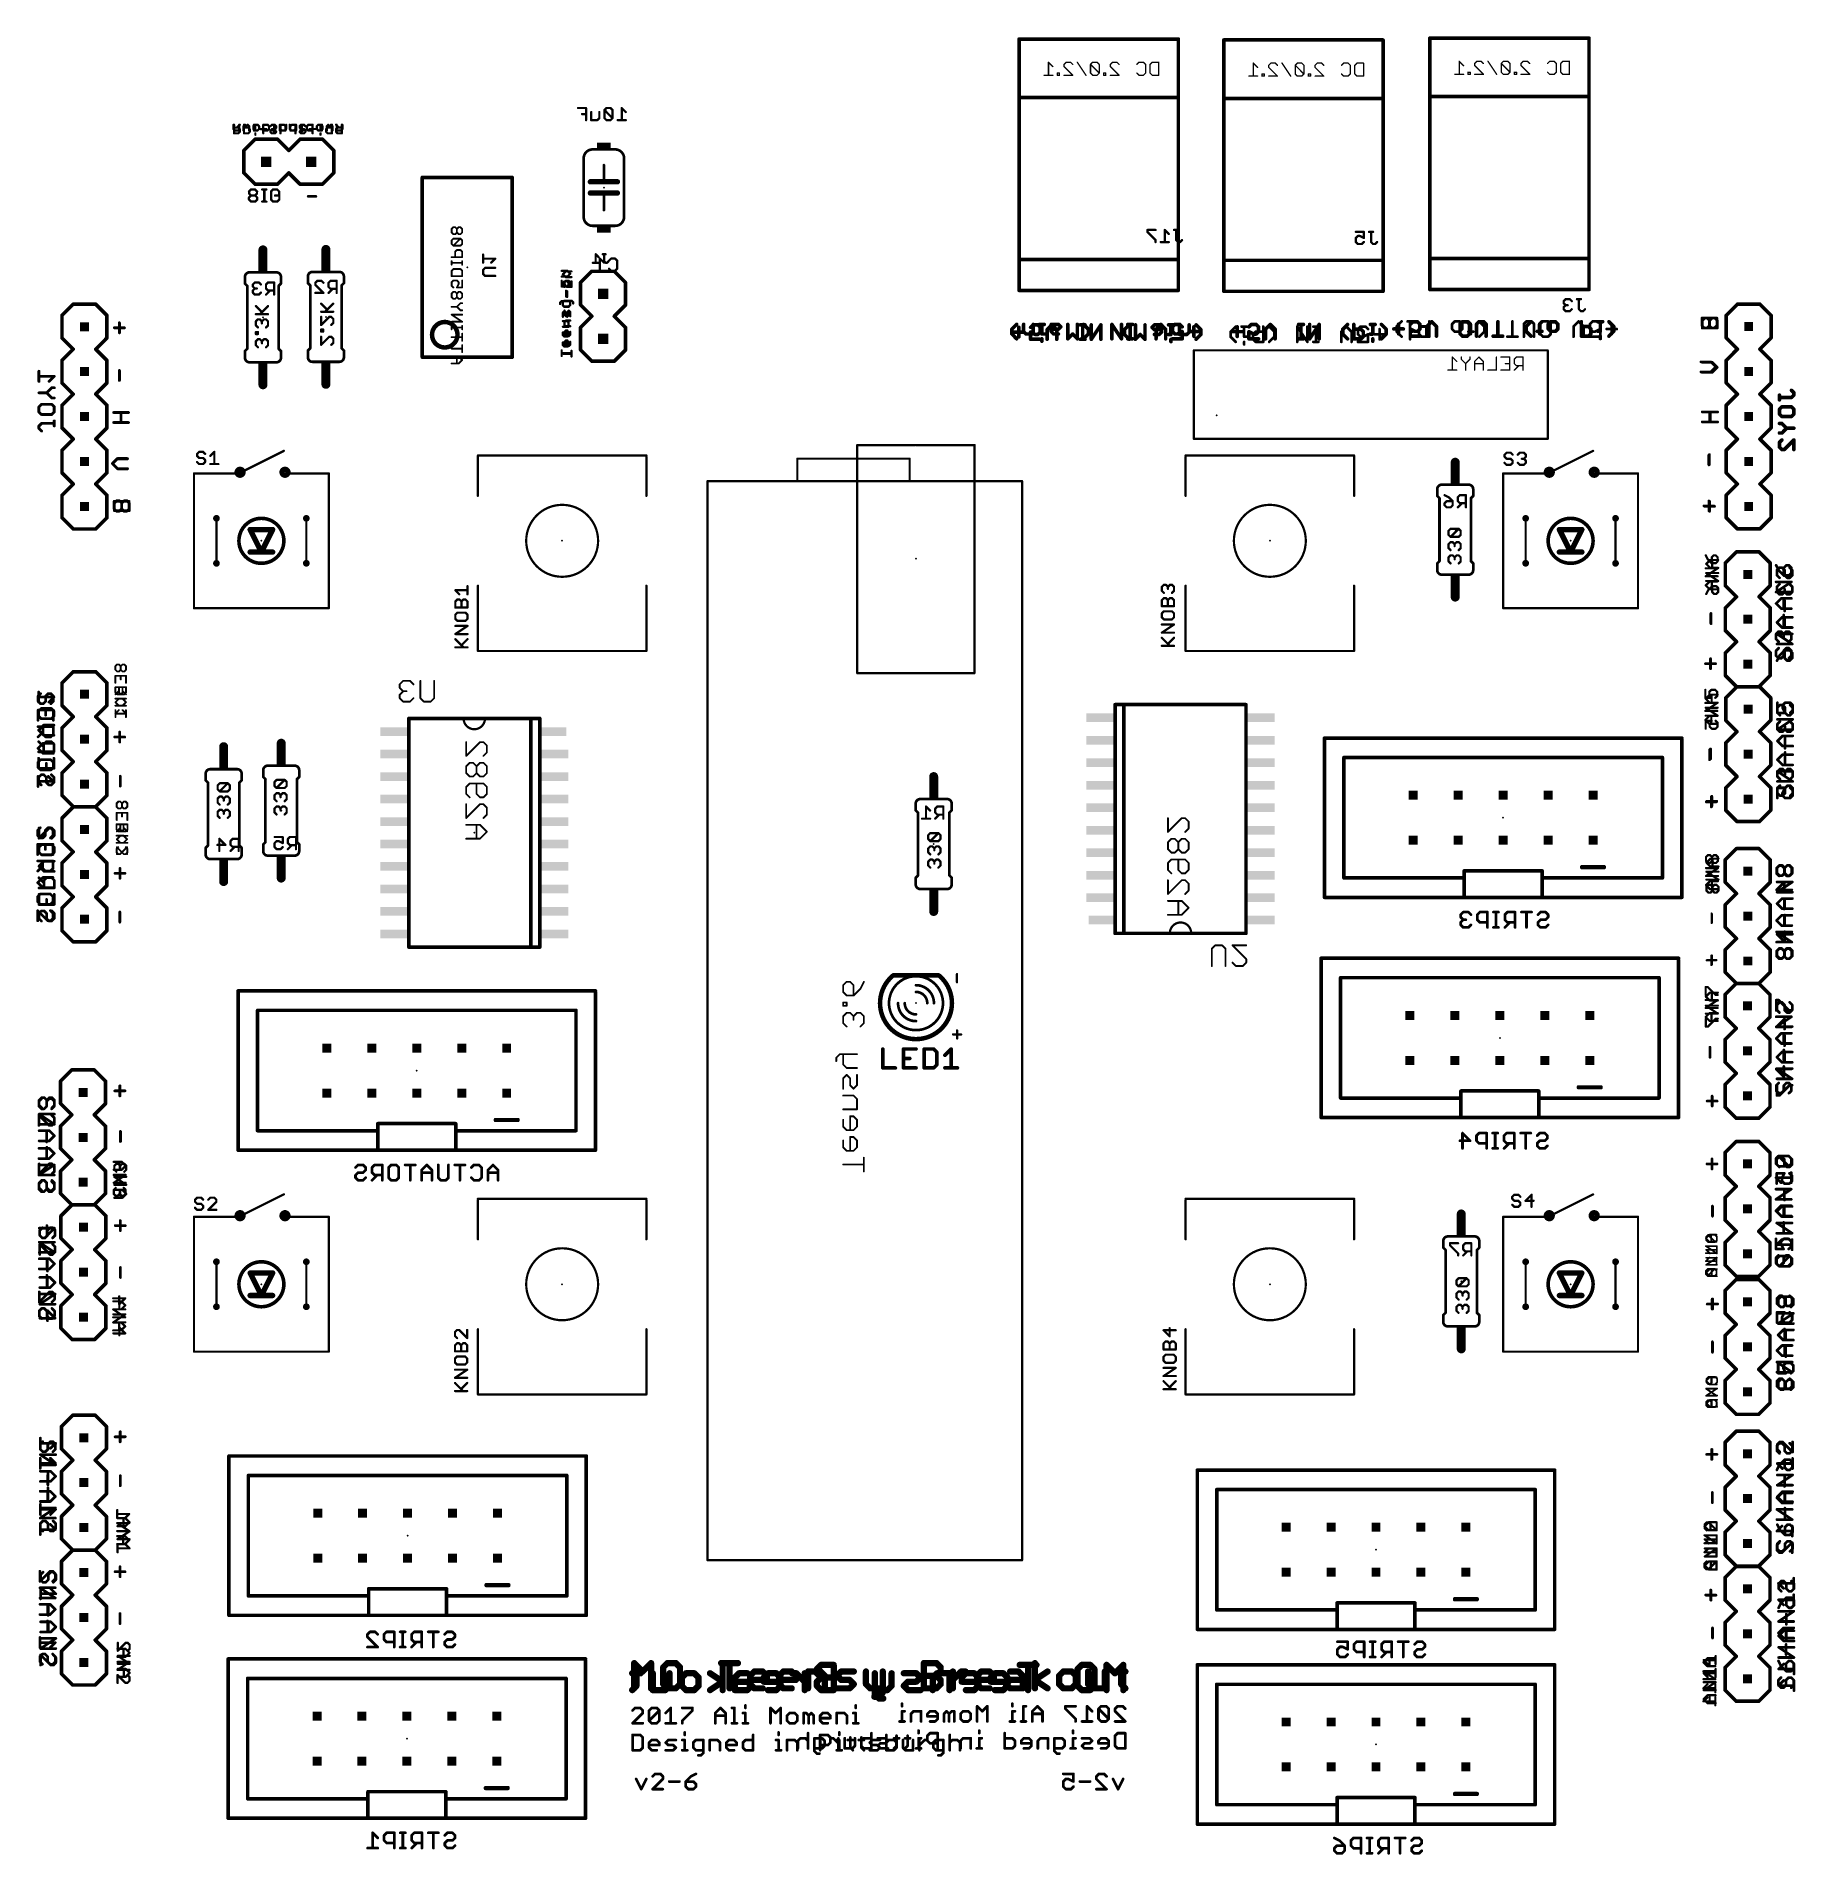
# Model space of a CAD drawing. Extents: x 0 to 100, y 1 to 103.
import ezdxf

# ---------------------------------------------------------------- set-up
doc = ezdxf.new("R2010")
doc.units = 0
for name, color, linetype in [('21', 253, 'CONTINUOUS'), ('22', 253, 'CONTINUOUS'), ('23', 7, 'CONTINUOUS'), ('24', 7, 'CONTINUOUS'), ('25', 253, 'CONTINUOUS'), ('26', 253, 'CONTINUOUS'), ('27', 253, 'CONTINUOUS'), ('28', 253, 'CONTINUOUS'), ('51', 253, 'CONTINUOUS'), ('52', 253, 'CONTINUOUS')]:
    doc.layers.add(name, color=color, linetype=linetype)

# ---------------------------------------------------------------- blocks, each defined once
blk = doc.blocks.new('RECT')
blk.add_solid([(-0.5, -0.5), (0.5, -0.5), (-0.5, 0.5), (0.5, 0.5)])

msp = doc.modelspace()

# ---------------------------------------------------------------- linework, layer by layer
at = {"layer": '21'}
for points, const_width in [([(11.73, 78.81), (14.27, 80.08)], 0.127), ([(49.97, 80.41), (46.68, 80.41)], 0.127), ([(46.68, 80.41), (46.68, 67.52)], 0.127), ([(50, 80.41), (53.31, 80.41)], 0.127), ([(53.302, 80.35), (53.302, 67.523)], 0.127), ([(85.73, 78.81), (88.27, 80.08)], 0.127), ([(34.7625, 79.826), (25.2375, 79.826)], 0.127), ([(25.2375, 77.54), (25.2375, 79.7625)], 0.127), ([(34.7625, 77.54), (34.7625, 79.7625)], 0.127), ([(74.7625, 79.826), (65.2375, 79.826)], 0.127), ([(65.2375, 77.54), (65.2375, 79.7625)], 0.127), ([(74.7625, 77.54), (74.7625, 79.7625)], 0.127), ([(9.19, 78.81), (9.19, 71.19)], 0.127), ([(9.19, 78.81), (11.73, 78.81)], 0.127), ([(14.27, 78.81), (16.81, 78.81)], 0.127), ([(16.81, 71.19), (16.81, 78.81)], 0.127), ([(83.19, 78.81), (83.19, 71.19)], 0.127), ([(83.19, 78.81), (85.73, 78.81)], 0.127), ([(88.27, 78.81), (90.81, 78.81)], 0.127), ([(90.81, 71.19), (90.81, 78.81)], 0.127), ([(10.46, 76.27), (10.46, 73.73)], 0.127), ([(15.54, 76.27), (15.54, 73.73)], 0.127), ([(84.46, 76.27), (84.46, 73.73)], 0.127), ([(89.54, 76.27), (89.54, 73.73)], 0.127), ([(13.635, 75.635), (12.365, 75.635)], 0.3048), ([(12.365, 75.635), (13, 74.365)], 0.3048), ([(13, 74.365), (13.635, 75.635)], 0.3048), ([(87.635, 75.635), (86.365, 75.635)], 0.3048), ([(86.365, 75.635), (87, 74.365)], 0.3048), ([(87, 74.365), (87.635, 75.635)], 0.3048), ([(13, 74.365), (12.365, 74.365)], 0.3048), ([(13.635, 74.365), (13, 74.365)], 0.3048), ([(87, 74.365), (86.365, 74.365)], 0.3048), ([(87.635, 74.365), (87, 74.365)], 0.3048), ([(25.2375, 68.777), (25.2375, 72.46)], 0.127), ([(34.7625, 68.777), (34.7625, 72.46)], 0.127), ([(65.2375, 68.777), (65.2375, 72.46)], 0.127), ([(74.7625, 68.777), (74.7625, 72.46)], 0.127), ([(16.81, 71.19), (9.19, 71.19)], 0.127), ([(90.81, 71.19), (83.19, 71.19)], 0.127), ([(25.2375, 68.777), (34.7625, 68.777)], 0.127), ([(65.2375, 68.777), (74.7625, 68.777)], 0.127), ([(46.68, 67.52), (49.96, 67.52)], 0.127), ([(53.302, 67.523), (50, 67.523)], 0.127), ([(88.903, 56.5436), (87.633, 56.5436)], 0.2032), ([(88.715, 44.107), (87.445, 44.107)], 0.2032), ([(27.4988, 42.2616), (26.2288, 42.2616)], 0.2032), ([(11.73, 36.81), (14.27, 38.08)], 0.127), ([(85.73, 36.81), (88.27, 38.08)], 0.127), ([(34.7625, 37.826), (25.2375, 37.826)], 0.127), ([(25.2375, 35.54), (25.2375, 37.7625)], 0.127), ([(34.7625, 35.54), (34.7625, 37.7625)], 0.127), ([(74.7625, 37.826), (65.2375, 37.826)], 0.127), ([(65.2375, 35.54), (65.2375, 37.7625)], 0.127), ([(74.7625, 35.54), (74.7625, 37.7625)], 0.127), ([(9.19, 36.81), (9.19, 29.19)], 0.127), ([(9.19, 36.81), (11.73, 36.81)], 0.127), ([(14.27, 36.81), (16.81, 36.81)], 0.127), ([(16.81, 29.19), (16.81, 36.81)], 0.127), ([(83.19, 36.81), (83.19, 29.19)], 0.127), ([(83.19, 36.81), (85.73, 36.81)], 0.127), ([(88.27, 36.81), (90.81, 36.81)], 0.127), ([(90.81, 29.19), (90.81, 36.81)], 0.127), ([(10.46, 34.27), (10.46, 31.73)], 0.127), ([(15.54, 34.27), (15.54, 31.73)], 0.127), ([(84.46, 34.27), (84.46, 31.73)], 0.127), ([(89.54, 34.27), (89.54, 31.73)], 0.127), ([(13.635, 33.635), (12.365, 33.635)], 0.3048), ([(12.365, 33.635), (13, 32.365)], 0.3048), ([(13, 32.365), (13.635, 33.635)], 0.3048), ([(87.635, 33.635), (86.365, 33.635)], 0.3048), ([(86.365, 33.635), (87, 32.365)], 0.3048), ([(87, 32.365), (87.635, 33.635)], 0.3048), ([(13, 32.365), (12.365, 32.365)], 0.3048), ([(13.635, 32.365), (13, 32.365)], 0.3048), ([(87, 32.365), (86.365, 32.365)], 0.3048), ([(87.635, 32.365), (87, 32.365)], 0.3048), ([(25.2375, 26.777), (25.2375, 30.46)], 0.127), ([(34.7625, 26.777), (34.7625, 30.46)], 0.127), ([(65.2375, 26.777), (65.2375, 30.46)], 0.127), ([(74.7625, 26.777), (74.7625, 30.46)], 0.127), ([(16.81, 29.19), (9.19, 29.19)], 0.127), ([(90.81, 29.19), (83.19, 29.19)], 0.127), ([(25.2375, 26.777), (34.7625, 26.777)], 0.127), ([(65.2375, 26.777), (74.7625, 26.777)], 0.127), ([(26.9789, 15.983), (25.7089, 15.983)], 0.2032), ([(81.715, 15.187), (80.445, 15.187)], 0.2032), ([(34.0748, 10.1728), (34.0748, 11.5964)], 0.3556), ([(34.0748, 11.5964), (34.5493, 11.1219)], 0.3556), ([(34.5493, 11.1219), (35.0239, 11.5964)], 0.3556), ([(35.0239, 11.5964), (35.0239, 10.1728)], 0.3556), ([(35.9492, 11.5964), (35.712, 11.3591)], 0.3556), ([(35.712, 11.3591), (35.712, 10.4101)], 0.3556), ([(36.4238, 11.5964), (35.9492, 11.5964)], 0.3556), ([(36.661, 11.3591), (36.4238, 11.5964)], 0.3556), ([(36.661, 10.4101), (36.661, 11.3591)], 0.3556), ([(38.9863, 11.5964), (39.9353, 11.5964)], 0.3556), ([(39.4608, 10.1728), (39.4608, 11.5964)], 0.3556), ([(40.6234, 10.8846), (40.8607, 11.1219)], 0.3556), ([(40.8607, 11.1219), (41.3352, 11.1219)], 0.3556), ([(41.3352, 11.1219), (41.5725, 10.8846)], 0.3556), ([(42.2606, 10.8846), (42.4978, 11.1219)], 0.3556), ([(42.4978, 11.1219), (42.9724, 11.1219)], 0.3556), ([(42.9724, 11.1219), (43.2097, 10.8846)], 0.3556), ([(43.8977, 10.1728), (43.8977, 11.1219)], 0.3556), ([(43.8977, 11.1219), (44.6095, 11.1219)], 0.3556), ([(44.6095, 11.1219), (44.8468, 10.8846)], 0.3556), ([(45.5349, 10.8846), (45.7722, 11.1219)], 0.3556), ([(45.7722, 11.1219), (46.484, 11.1219)], 0.3556), ([(47.1721, 11.1219), (47.1721, 10.4101)], 0.3556), ([(48.1211, 11.1219), (48.1211, 9.9355)], 0.3556), ([(50.4464, 10.1728), (50.4464, 11.5964)], 0.3556), ([(50.4464, 11.5964), (51.1582, 11.5964)], 0.3556), ([(51.1582, 11.5964), (51.3954, 11.3591)], 0.3556), ([(51.3954, 11.1219), (51.1582, 10.8846)], 0.3556), ([(51.3954, 11.3591), (51.3954, 11.1219)], 0.3556), ([(52.0835, 10.1728), (52.0835, 11.1219)], 0.3556), ([(52.0835, 10.6473), (52.5581, 11.1219)], 0.3556), ([(52.5581, 11.1219), (52.7953, 11.1219)], 0.3556), ([(53.4478, 10.8846), (53.6851, 11.1219)], 0.3556), ([(53.6851, 11.1219), (54.1596, 11.1219)], 0.3556), ([(54.1596, 11.1219), (54.3969, 10.8846)], 0.3556), ([(55.3222, 11.1219), (55.7968, 11.1219)], 0.3556), ([(55.7968, 11.1219), (56.034, 10.8846)], 0.3556), ([(56.7221, 10.1728), (56.7221, 11.5964)], 0.3556), ([(56.7221, 10.6473), (57.4339, 11.1219)], 0.3556), ([(58.3237, 11.1219), (58.0864, 10.8846)], 0.3556), ([(58.7982, 11.1219), (58.3237, 11.1219)], 0.3556), ([(59.0355, 10.8846), (58.7982, 11.1219)], 0.3556), ([(59.7236, 11.1219), (59.7236, 10.4101)], 0.3556), ([(60.6727, 10.1728), (60.6727, 11.1219)], 0.3556), ([(61.3607, 11.1219), (61.8353, 11.1219)], 0.3556), ([(61.598, 11.3591), (61.598, 10.4101)], 0.3556), ([(35.712, 10.4101), (35.9492, 10.1728)], 0.3556), ([(35.9492, 10.1728), (36.4238, 10.1728)], 0.3556), ([(36.4238, 10.1728), (36.661, 10.4101)], 0.3556), ([(40.6234, 10.4101), (40.6234, 10.8846)], 0.3556), ([(41.5725, 10.6473), (40.6234, 10.6473)], 0.3556), ([(40.8607, 10.1728), (40.6234, 10.4101)], 0.3556), ([(41.3352, 10.1728), (40.8607, 10.1728)], 0.3556), ([(41.5725, 10.8846), (41.5725, 10.6473)], 0.3556), ([(42.2606, 10.4101), (42.2606, 10.8846)], 0.3556), ([(43.2097, 10.6473), (42.2606, 10.6473)], 0.3556), ([(42.4978, 10.1728), (42.2606, 10.4101)], 0.3556), ([(42.9724, 10.1728), (42.4978, 10.1728)], 0.3556), ([(43.2097, 10.8846), (43.2097, 10.6473)], 0.3556), ([(44.8468, 10.8846), (44.8468, 10.1728)], 0.3556), ([(45.7722, 10.6473), (45.5349, 10.8846)], 0.3556), ([(45.5349, 10.1728), (46.2467, 10.1728)], 0.3556), ([(46.2467, 10.6473), (45.7722, 10.6473)], 0.3556), ([(46.484, 10.4101), (46.2467, 10.6473)], 0.3556), ([(46.2467, 10.1728), (46.484, 10.4101)], 0.3556), ([(47.1721, 10.4101), (47.4093, 10.1728)], 0.3556), ([(47.4093, 10.1728), (48.1211, 10.1728)], 0.3556), ([(50.4464, 10.8846), (51.1582, 10.8846)], 0.3556), ([(51.1582, 10.1728), (50.4464, 10.1728)], 0.3556), ([(51.1582, 10.8846), (51.3954, 10.6473)], 0.3556), ([(51.3954, 10.4101), (51.1582, 10.1728)], 0.3556), ([(51.3954, 10.6473), (51.3954, 10.4101)], 0.3556), ([(53.4478, 10.4101), (53.4478, 10.8846)], 0.3556), ([(54.3969, 10.6473), (53.4478, 10.6473)], 0.3556), ([(53.6851, 10.1728), (53.4478, 10.4101)], 0.3556), ([(54.1596, 10.1728), (53.6851, 10.1728)], 0.3556), ([(54.3969, 10.8846), (54.3969, 10.6473)], 0.3556), ([(55.085, 10.4101), (55.3222, 10.6473)], 0.3556), ([(55.3222, 10.1728), (55.085, 10.4101)], 0.3556), ([(55.3222, 10.6473), (56.034, 10.6473)], 0.3556), ([(56.034, 10.1728), (55.3222, 10.1728)], 0.3556), ([(56.034, 10.8846), (56.034, 10.1728)], 0.3556), ([(57.4339, 10.1728), (56.7221, 10.6473)], 0.3556), ([(58.0864, 10.8846), (58.0864, 10.4101)], 0.3556), ([(58.0864, 10.4101), (58.3237, 10.1728)], 0.3556), ([(58.3237, 10.1728), (58.7982, 10.1728)], 0.3556), ([(58.7982, 10.1728), (59.0355, 10.4101)], 0.3556), ([(59.0355, 10.4101), (59.0355, 10.8846)], 0.3556), ([(59.7236, 10.4101), (59.9609, 10.1728)], 0.3556), ([(59.9609, 10.1728), (60.6727, 10.1728)], 0.3556), ([(61.598, 10.4101), (61.8353, 10.1728)], 0.3556), ([(40.361, 9.2076), (40.361, 9.0635)], 0.1524), ([(46.5978, 9.2076), (46.5978, 9.0635)], 0.1524), ([(47.8839, 9.6983), (47.6466, 9.6983)], 0.3556), ([(48.1211, 9.9355), (47.8839, 9.6983)], 0.3556), ([(34.1243, 9.0635), (33.9802, 8.9195)], 0.1524), ([(33.9802, 8.1992), (34.5564, 8.7754)], 0.1524), ([(34.5564, 8.1992), (33.9802, 8.1992)], 0.1524), ([(34.4124, 9.0635), (34.1243, 9.0635)], 0.1524), ([(34.5564, 8.9195), (34.4124, 9.0635)], 0.1524), ([(34.5564, 8.7754), (34.5564, 8.9195)], 0.1524), ([(34.9157, 8.9195), (35.0598, 9.0635)], 0.1524), ([(34.9157, 8.3433), (34.9157, 8.9195)], 0.1524), ([(34.9157, 8.3433), (35.4919, 8.9195)], 0.1524), ([(35.0598, 8.1992), (34.9157, 8.3433)], 0.1524), ([(35.0598, 9.0635), (35.3479, 9.0635)], 0.1524), ([(35.3479, 8.1992), (35.0598, 8.1992)], 0.1524), ([(35.3479, 9.0635), (35.4919, 8.9195)], 0.1524), ([(35.4919, 8.3433), (35.3479, 8.1992)], 0.1524), ([(35.4919, 8.9195), (35.4919, 8.3433)], 0.1524), ([(35.8512, 8.7754), (36.1394, 9.0635)], 0.1524), ([(35.8512, 8.1992), (36.4275, 8.1992)], 0.1524), ([(36.1394, 9.0635), (36.1394, 8.1992)], 0.1524), ([(36.7868, 9.0635), (37.363, 9.0635)], 0.1524), ([(37.363, 8.9195), (36.7868, 8.3433)], 0.1524), ([(36.7868, 8.3433), (36.7868, 8.1992)], 0.1524), ([(37.363, 9.0635), (37.363, 8.9195)], 0.1524), ([(38.6578, 8.7754), (38.9459, 9.0635)], 0.1524), ([(38.6578, 8.1992), (38.6578, 8.7754)], 0.1524), ([(38.6578, 8.6314), (39.234, 8.6314)], 0.1524), ([(38.9459, 9.0635), (39.234, 8.7754)], 0.1524), ([(39.234, 8.7754), (39.234, 8.1992)], 0.1524), ([(39.5933, 9.0635), (39.7374, 9.0635)], 0.1524), ([(39.5933, 8.1992), (39.8814, 8.1992)], 0.1524), ([(39.7374, 9.0635), (39.7374, 8.1992)], 0.1524), ([(40.217, 8.7754), (40.361, 8.7754)], 0.1524), ([(40.217, 8.1992), (40.5051, 8.1992)], 0.1524), ([(40.361, 8.7754), (40.361, 8.1992)], 0.1524), ([(41.7762, 8.1992), (41.7762, 9.0635)], 0.1524), ([(41.7762, 9.0635), (42.0643, 8.7754)], 0.1524), ([(42.0643, 8.7754), (42.3524, 9.0635)], 0.1524), ([(42.3524, 9.0635), (42.3524, 8.1992)], 0.1524), ([(42.8558, 8.7754), (42.7117, 8.6314)], 0.1524), ([(42.7117, 8.6314), (42.7117, 8.3433)], 0.1524), ([(42.7117, 8.3433), (42.8558, 8.1992)], 0.1524), ([(43.1439, 8.7754), (42.8558, 8.7754)], 0.1524), ([(42.8558, 8.1992), (43.1439, 8.1992)], 0.1524), ([(43.2879, 8.6314), (43.1439, 8.7754)], 0.1524), ([(43.1439, 8.1992), (43.2879, 8.3433)], 0.1524), ([(43.2879, 8.3433), (43.2879, 8.6314)], 0.1524), ([(43.6472, 8.1992), (43.6472, 8.7754)], 0.1524), ([(43.6472, 8.7754), (43.7913, 8.7754)], 0.1524), ([(43.7913, 8.7754), (43.9353, 8.6314)], 0.1524), ([(43.9353, 8.6314), (44.0794, 8.7754)], 0.1524), ([(43.9353, 8.6314), (43.9353, 8.1992)], 0.1524), ([(44.0794, 8.7754), (44.2234, 8.6314)], 0.1524), ([(44.2234, 8.6314), (44.2234, 8.1992)], 0.1524), ([(44.5827, 8.6314), (44.7268, 8.7754)], 0.1524), ([(44.5827, 8.3433), (44.5827, 8.6314)], 0.1524), ([(45.159, 8.4873), (44.5827, 8.4873)], 0.1524), ([(44.7268, 8.1992), (44.5827, 8.3433)], 0.1524), ([(44.7268, 8.7754), (45.0149, 8.7754)], 0.1524), ([(45.0149, 8.1992), (44.7268, 8.1992)], 0.1524), ([(45.0149, 8.7754), (45.159, 8.6314)], 0.1524), ([(45.159, 8.6314), (45.159, 8.4873)], 0.1524), ([(45.5183, 8.1992), (45.5183, 8.7754)], 0.1524), ([(45.5183, 8.7754), (45.9504, 8.7754)], 0.1524), ([(45.9504, 8.7754), (46.0945, 8.6314)], 0.1524), ([(46.0945, 8.6314), (46.0945, 8.1992)], 0.1524), ([(46.4538, 8.7754), (46.5978, 8.7754)], 0.1524), ([(46.4538, 8.1992), (46.7419, 8.1992)], 0.1524), ([(46.5978, 8.7754), (46.5978, 8.1992)], 0.1524), ([(33.9802, 7.5395), (33.9802, 6.6752)], 0.1524), ([(34.4124, 7.5395), (33.9802, 7.5395)], 0.1524), ([(34.5564, 7.3955), (34.4124, 7.5395)], 0.1524), ([(34.5564, 6.8193), (34.5564, 7.3955)], 0.1524), ([(34.9157, 7.1074), (35.0598, 7.2514)], 0.1524), ([(35.0598, 7.2514), (35.3479, 7.2514)], 0.1524), ([(35.3479, 7.2514), (35.4919, 7.1074)], 0.1524), ([(35.8512, 7.1074), (35.9953, 7.2514)], 0.1524), ([(35.9953, 7.2514), (36.4275, 7.2514)], 0.1524), ([(36.7868, 7.2514), (36.9308, 7.2514)], 0.1524), ([(36.9308, 7.6836), (36.9308, 7.5395)], 0.1524), ([(36.9308, 7.2514), (36.9308, 6.6752)], 0.1524), ([(37.5545, 7.2514), (37.4104, 7.1074)], 0.1524), ([(37.9867, 7.2514), (37.5545, 7.2514)], 0.1524), ([(37.9867, 6.5311), (37.9867, 7.2514)], 0.1524), ([(38.346, 6.6752), (38.346, 7.2514)], 0.1524), ([(38.346, 7.2514), (38.7781, 7.2514)], 0.1524), ([(38.7781, 7.2514), (38.9222, 7.1074)], 0.1524), ([(39.2815, 7.1074), (39.4255, 7.2514)], 0.1524), ([(39.4255, 7.2514), (39.7136, 7.2514)], 0.1524), ([(39.7136, 7.2514), (39.8577, 7.1074)], 0.1524), ([(40.217, 7.1074), (40.361, 7.2514)], 0.1524), ([(40.361, 7.2514), (40.7932, 7.2514)], 0.1524), ([(40.7932, 7.5395), (40.7932, 6.6752)], 0.1524), ([(42.088, 7.2514), (42.2321, 7.2514)], 0.1524), ([(42.2321, 7.6836), (42.2321, 7.5395)], 0.1524), ([(42.2321, 7.2514), (42.2321, 6.6752)], 0.1524), ([(42.7117, 6.6752), (42.7117, 7.2514)], 0.1524), ([(42.7117, 7.2514), (43.1439, 7.2514)], 0.1524), ([(43.1439, 7.2514), (43.2879, 7.1074)], 0.1524), ([(44.5827, 6.6752), (44.5827, 7.5395)], 0.1524), ([(44.5827, 7.5395), (45.0149, 7.5395)], 0.1524), ([(45.0149, 7.5395), (45.159, 7.3955)], 0.1524), ([(45.159, 7.3955), (45.159, 7.1074)], 0.1524), ([(45.5183, 7.2514), (45.6623, 7.2514)], 0.1524), ([(45.6623, 7.6836), (45.6623, 7.5395)], 0.1524), ([(45.6623, 7.2514), (45.6623, 6.6752)], 0.1524), ([(46.1419, 7.2514), (46.4301, 7.2514)], 0.1524), ([(46.286, 7.3955), (46.286, 6.8193)], 0.1524), ([(46.7656, 7.2514), (47.0537, 7.2514)], 0.1524), ([(46.9097, 7.3955), (46.9097, 6.8193)], 0.1524), ([(47.3893, 7.1074), (47.5334, 7.2514)], 0.1524), ([(47.5334, 7.2514), (47.9655, 7.2514)], 0.1524), ([(48.3248, 7.5395), (48.3248, 6.6752)], 0.1524), ([(48.757, 7.2514), (48.3248, 7.2514)], 0.1524), ([(48.901, 7.1074), (48.757, 7.2514)], 0.1524), ([(49.2603, 7.2514), (49.2603, 6.8193)], 0.1524), ([(49.8366, 6.6752), (49.8366, 7.2514)], 0.1524), ([(50.1959, 6.6752), (50.1959, 7.2514)], 0.1524), ([(50.1959, 6.9633), (50.484, 7.2514)], 0.1524), ([(50.484, 7.2514), (50.628, 7.2514)], 0.1524), ([(51.1195, 7.2514), (50.9755, 7.1074)], 0.1524), ([(51.5517, 7.2514), (51.1195, 7.2514)], 0.1524), ([(51.5517, 6.5311), (51.5517, 7.2514)], 0.1524), ([(51.911, 7.5395), (51.911, 6.6752)], 0.1524), ([(51.911, 7.1074), (52.055, 7.2514)], 0.1524), ([(52.055, 7.2514), (52.3431, 7.2514)], 0.1524), ([(52.3431, 7.2514), (52.4872, 7.1074)], 0.1524), ([(33.9802, 6.6752), (34.4124, 6.6752)], 0.1524), ([(34.4124, 6.6752), (34.5564, 6.8193)], 0.1524), ([(34.9157, 6.8193), (34.9157, 7.1074)], 0.1524), ([(35.4919, 6.9633), (34.9157, 6.9633)], 0.1524), ([(35.0598, 6.6752), (34.9157, 6.8193)], 0.1524), ([(35.3479, 6.6752), (35.0598, 6.6752)], 0.1524), ([(35.4919, 7.1074), (35.4919, 6.9633)], 0.1524), ([(35.9953, 6.9633), (35.8512, 7.1074)], 0.1524), ([(35.8512, 6.6752), (36.2834, 6.6752)], 0.1524), ([(36.2834, 6.9633), (35.9953, 6.9633)], 0.1524), ([(36.4275, 6.8193), (36.2834, 6.9633)], 0.1524), ([(36.2834, 6.6752), (36.4275, 6.8193)], 0.1524), ([(36.7868, 6.6752), (37.0749, 6.6752)], 0.1524), ([(37.4104, 7.1074), (37.4104, 6.8193)], 0.1524), ([(37.4104, 6.8193), (37.5545, 6.6752)], 0.1524), ([(37.5545, 6.6752), (37.9867, 6.6752)], 0.1524), ([(37.6985, 6.3871), (37.8426, 6.3871)], 0.1524), ([(37.8426, 6.3871), (37.9867, 6.5311)], 0.1524), ([(38.9222, 7.1074), (38.9222, 6.6752)], 0.1524), ([(39.2815, 6.8193), (39.2815, 7.1074)], 0.1524), ([(39.8577, 6.9633), (39.2815, 6.9633)], 0.1524), ([(39.4255, 6.6752), (39.2815, 6.8193)], 0.1524), ([(39.7136, 6.6752), (39.4255, 6.6752)], 0.1524), ([(39.8577, 7.1074), (39.8577, 6.9633)], 0.1524), ([(40.217, 6.8193), (40.217, 7.1074)], 0.1524), ([(40.361, 6.6752), (40.217, 6.8193)], 0.1524), ([(40.7932, 6.6752), (40.361, 6.6752)], 0.1524), ([(42.088, 6.6752), (42.3761, 6.6752)], 0.1524), ([(43.2879, 7.1074), (43.2879, 6.6752)], 0.1524), ([(45.0149, 6.9633), (44.5827, 6.9633)], 0.1524), ([(45.159, 7.1074), (45.0149, 6.9633)], 0.1524), ([(45.5183, 6.6752), (45.8064, 6.6752)], 0.1524), ([(46.286, 6.8193), (46.4301, 6.6752)], 0.1524), ([(46.9097, 6.8193), (47.0537, 6.6752)], 0.1524), ([(47.5334, 6.9633), (47.3893, 7.1074)], 0.1524), ([(47.3893, 6.6752), (47.8215, 6.6752)], 0.1524), ([(47.8215, 6.9633), (47.5334, 6.9633)], 0.1524), ([(47.9655, 6.8193), (47.8215, 6.9633)], 0.1524), ([(47.8215, 6.6752), (47.9655, 6.8193)], 0.1524), ([(48.3248, 6.6752), (48.757, 6.6752)], 0.1524), ([(48.757, 6.6752), (48.901, 6.8193)], 0.1524), ([(48.901, 6.8193), (48.901, 7.1074)], 0.1524), ([(49.2603, 6.8193), (49.4044, 6.6752)], 0.1524), ([(49.4044, 6.6752), (49.8366, 6.6752)], 0.1524), ([(50.9755, 7.1074), (50.9755, 6.8193)], 0.1524), ([(50.9755, 6.8193), (51.1195, 6.6752)], 0.1524), ([(51.1195, 6.6752), (51.5517, 6.6752)], 0.1524), ([(51.2636, 6.3871), (51.4076, 6.3871)], 0.1524), ([(51.4076, 6.3871), (51.5517, 6.5311)], 0.1524), ([(52.4872, 7.1074), (52.4872, 6.6752)], 0.1524), ([(35.2598, 5.3395), (35.1157, 5.1955)], 0.1524), ([(35.5479, 5.3395), (35.2598, 5.3395)], 0.1524), ([(35.6919, 5.1955), (35.5479, 5.3395)], 0.1524), ([(35.6919, 5.0514), (35.6919, 5.1955)], 0.1524), ([(37.2749, 5.1955), (36.9868, 4.9074)], 0.1524), ([(37.563, 5.3395), (37.2749, 5.1955)], 0.1524), ([(26.9385, 4.5197), (25.6685, 4.5197)], 0.2032), ([(34.1802, 5.0514), (34.4683, 4.4752)], 0.1524), ([(34.4683, 4.4752), (34.7564, 5.0514)], 0.1524), ([(35.1157, 4.4752), (35.6919, 5.0514)], 0.1524), ([(35.6919, 4.4752), (35.1157, 4.4752)], 0.1524), ([(36.0512, 4.9074), (36.6275, 4.9074)], 0.1524), ([(36.9868, 4.9074), (36.9868, 4.6193)], 0.1524), ([(37.4189, 4.9074), (36.9868, 4.9074)], 0.1524), ([(36.9868, 4.6193), (37.1308, 4.4752)], 0.1524), ([(37.1308, 4.4752), (37.4189, 4.4752)], 0.1524), ([(37.563, 4.7633), (37.4189, 4.9074)], 0.1524), ([(37.4189, 4.4752), (37.563, 4.6193)], 0.1524), ([(37.563, 4.6193), (37.563, 4.7633)], 0.1524), ([(81.715, 4.187), (80.445, 4.187)], 0.2032)]:
    msp.add_lwpolyline(points, dxfattribs=dict(at, const_width=const_width))
for points, const_width in [([(14.2842, 80.0516, 1), (14.2558, 80.1084)], 0.0635), ([(46.68, 80.4418, 1), (46.68, 80.3783)], 0.0635), ([(46.7118, 80.41, 1), (46.6482, 80.41)], 0.0635), ([(50, 80.4418, 1), (50, 80.3783)], 0.0635), ([(49.97, 80.3783, 1), (49.97, 80.4418)], 0.0635), ([(53.3338, 80.35, 1), (53.2702, 80.35)], 0.0635), ([(53.31, 80.3783, 1), (53.31, 80.4418)], 0.0635), ([(88.2842, 80.0516, 1), (88.2558, 80.1084)], 0.0635), ([(11.794, 78.7206, 1), (11.794, 79.0254, 1), (11.794, 78.7206)], 0.3302), ([(14.334, 78.7206, 1), (14.334, 79.0254, 1), (14.334, 78.7206)], 0.3302), ([(25.2375, 79.8578, 1), (25.2375, 79.7943)], 0.0635), ([(25.2692, 79.7625, 1), (25.2058, 79.7625)], 0.0635), ([(34.7943, 79.7625, 1), (34.7308, 79.7625)], 0.0635), ([(34.7625, 79.7943, 1), (34.7625, 79.8578)], 0.0635), ([(65.2692, 79.7625, 1), (65.2057, 79.7625)], 0.0635), ([(65.2375, 79.8578, 1), (65.2375, 79.7943)], 0.0635), ([(74.7943, 79.7625, 1), (74.7308, 79.7625)], 0.0635), ([(74.7625, 79.7943, 1), (74.7625, 79.8578)], 0.0635), ([(85.794, 78.7206, 1), (85.794, 79.0254, 1), (85.794, 78.7206)], 0.3302), ([(88.334, 78.7206, 1), (88.334, 79.0254, 1), (88.334, 78.7206)], 0.3302), ([(9.19, 78.8418, 1), (9.19, 78.7782)], 0.0635), ([(9.2218, 78.81, 1), (9.1583, 78.81)], 0.0635), ([(11.7158, 78.8384, 1), (11.7442, 78.7816)], 0.0635), ([(11.73, 78.7782, 1), (11.73, 78.8418)], 0.0635), ([(14.27, 78.8418, 1), (14.27, 78.7782)], 0.0635), ([(16.8418, 78.81, 1), (16.7783, 78.81)], 0.0635), ([(16.81, 78.7782, 1), (16.81, 78.8418)], 0.0635), ([(83.2218, 78.81, 1), (83.1582, 78.81)], 0.0635), ([(83.19, 78.8418, 1), (83.19, 78.7782)], 0.0635), ([(85.7158, 78.8384, 1), (85.7442, 78.7816)], 0.0635), ([(85.73, 78.7782, 1), (85.73, 78.8418)], 0.0635), ([(88.27, 78.8418, 1), (88.27, 78.7782)], 0.0635), ([(90.8418, 78.81, 1), (90.7782, 78.81)], 0.0635), ([(90.81, 78.7782, 1), (90.81, 78.8418)], 0.0635), ([(25.2058, 77.54, 1), (25.2692, 77.54)], 0.0635), ([(30, 72.968, 1), (30, 77.032, 1), (30, 72.968)], 0.127), ([(34.7308, 77.54, 1), (34.7943, 77.54)], 0.0635), ([(65.2057, 77.54, 1), (65.2692, 77.54)], 0.0635), ([(70, 72.968, 1), (70, 77.032, 1), (70, 72.968)], 0.127), ([(74.7308, 77.54, 1), (74.7943, 77.54)], 0.0635), ([(10.46, 76.143, 1), (10.46, 76.397, 1), (10.46, 76.143)], 0.127), ([(10.4918, 76.27, 1), (10.4283, 76.27)], 0.0635), ([(13, 73.73, 1), (13, 76.27, 1), (13, 73.73)], 0.2032), ([(15.54, 76.143, 1), (15.54, 76.397, 1), (15.54, 76.143)], 0.127), ([(15.5718, 76.27, 1), (15.5083, 76.27)], 0.0635), ([(84.46, 76.143, 1), (84.46, 76.397, 1), (84.46, 76.143)], 0.127), ([(84.4918, 76.27, 1), (84.4283, 76.27)], 0.0635), ([(87, 73.73, 1), (87, 76.27, 1), (87, 73.73)], 0.2032), ([(89.54, 76.143, 1), (89.54, 76.397, 1), (89.54, 76.143)], 0.127), ([(89.5718, 76.27, 1), (89.5083, 76.27)], 0.0635), ([(12.365, 75.7112, 1), (12.365, 75.5588)], 0.1524), ([(12.4332, 75.6691, 1), (12.2968, 75.6009)], 0.1524), ([(13.7032, 75.6009, 1), (13.5668, 75.6691)], 0.1524), ([(13.635, 75.5588, 1), (13.635, 75.7112)], 0.1524), ([(86.365, 75.7112, 1), (86.365, 75.5588)], 0.1524), ([(86.4332, 75.6691, 1), (86.2968, 75.6009)], 0.1524), ([(87.7032, 75.6009, 1), (87.5668, 75.6691)], 0.1524), ([(87.635, 75.5588, 1), (87.635, 75.7112)], 0.1524), ([(12.365, 74.4412, 1), (12.365, 74.2888)], 0.1524), ([(13, 74.4412, 1), (13, 74.2888)], 0.1524), ([(12.9318, 74.3991, 1), (13.0682, 74.3309)], 0.1524), ([(12.9318, 74.3309, 1), (13.0682, 74.3991)], 0.1524), ([(13, 74.2888, 1), (13, 74.4412)], 0.1524), ([(13.635, 74.2888, 1), (13.635, 74.4412)], 0.1524), ([(86.365, 74.4412, 1), (86.365, 74.2888)], 0.1524), ([(87, 74.4412, 1), (87, 74.2888)], 0.1524), ([(86.9318, 74.3991, 1), (87.0682, 74.3309)], 0.1524), ([(86.9318, 74.3309, 1), (87.0682, 74.3991)], 0.1524), ([(87, 74.2888, 1), (87, 74.4412)], 0.1524), ([(87.635, 74.2888, 1), (87.635, 74.4412)], 0.1524), ([(10.46, 73.603, 1), (10.46, 73.857, 1), (10.46, 73.603)], 0.127), ([(10.4283, 73.73, 1), (10.4918, 73.73)], 0.0635), ([(15.54, 73.603, 1), (15.54, 73.857, 1), (15.54, 73.603)], 0.127), ([(15.5083, 73.73, 1), (15.5718, 73.73)], 0.0635), ([(84.46, 73.603, 1), (84.46, 73.857, 1), (84.46, 73.603)], 0.127), ([(84.4283, 73.73, 1), (84.4918, 73.73)], 0.0635), ([(89.54, 73.603, 1), (89.54, 73.857, 1), (89.54, 73.603)], 0.127), ([(89.5083, 73.73, 1), (89.5718, 73.73)], 0.0635), ([(25.2692, 72.46, 1), (25.2058, 72.46)], 0.0635), ([(34.7943, 72.46, 1), (34.7308, 72.46)], 0.0635), ([(65.2692, 72.46, 1), (65.2057, 72.46)], 0.0635), ([(74.7943, 72.46, 1), (74.7308, 72.46)], 0.0635), ([(9.19, 71.2218, 1), (9.19, 71.1582)], 0.0635), ([(9.1583, 71.19, 1), (9.2218, 71.19)], 0.0635), ([(16.7783, 71.19, 1), (16.8418, 71.19)], 0.0635), ([(16.81, 71.1582, 1), (16.81, 71.2218)], 0.0635), ([(83.19, 71.2218, 1), (83.19, 71.1582)], 0.0635), ([(83.1582, 71.19, 1), (83.2218, 71.19)], 0.0635), ([(90.7782, 71.19, 1), (90.8418, 71.19)], 0.0635), ([(90.81, 71.1582, 1), (90.81, 71.2218)], 0.0635), ([(25.2375, 68.8088, 1), (25.2375, 68.7452)], 0.0635), ([(34.7625, 68.7452, 1), (34.7625, 68.8088)], 0.0635), ([(65.2375, 68.8088, 1), (65.2375, 68.7452)], 0.0635), ([(74.7625, 68.7452, 1), (74.7625, 68.8088)], 0.0635), ([(25.2058, 68.777, 1), (25.2692, 68.777)], 0.0635), ([(34.7308, 68.777, 1), (34.7943, 68.777)], 0.0635), ([(65.2057, 68.777, 1), (65.2692, 68.777)], 0.0635), ([(74.7308, 68.777, 1), (74.7943, 68.777)], 0.0635), ([(46.68, 67.5518, 1), (46.68, 67.4883)], 0.0635), ([(46.6482, 67.52, 1), (46.7118, 67.52)], 0.0635), ([(49.96, 67.4883, 1), (49.96, 67.5518)], 0.0635), ([(50, 67.5547, 1), (50, 67.4912)], 0.0635), ([(53.2702, 67.523, 1), (53.3338, 67.523)], 0.0635), ([(53.302, 67.4912, 1), (53.302, 67.5547)], 0.0635), ([(87.633, 56.5944, 1), (87.633, 56.4928)], 0.1016), ([(88.903, 56.4928, 1), (88.903, 56.5944)], 0.1016), ([(48.6991, 50.441, 0.2226), (47.968, 48.88)], 0.254), ([(48.7398, 50.3922, 1), (48.6584, 50.4898)], 0.127), ([(52.032, 48.88, 0.2206), (51.3126, 50.4312)], 0.254), ([(51.3536, 50.4797, 1), (51.2716, 50.3827)], 0.127), ([(49.1142, 50.1201, 0.2422), (48.476, 48.88)], 0.1524), ([(49.1363, 50.0891, 1), (49.0921, 50.1511)], 0.0762), ([(51.524, 48.88, 0.2315), (50.9356, 50.083)], 0.1524), ([(50.959, 50.1131, 1), (50.9122, 50.0529)], 0.0762), ([(47.968, 48.88, 0.277), (49.0438, 47.0871)], 0.254), ([(48.0315, 48.88, 1), (47.9045, 48.88)], 0.127), ([(47.9045, 48.88, 1), (48.0315, 48.88)], 0.127), ([(48.476, 48.88, 0.2361), (49.0856, 47.6608)], 0.1524), ([(48.5141, 48.88, 1), (48.4379, 48.88)], 0.0762), ([(48.4379, 48.88, 1), (48.5141, 48.88)], 0.0762), ([(50.9356, 47.677, 0.2315), (51.524, 48.88)], 0.1524), ([(51.0082, 47.1157, 0.2691), (52.032, 48.88)], 0.254), ([(51.5621, 48.88, 1), (51.4859, 48.88)], 0.0762), ([(51.4859, 48.88, 1), (51.5621, 48.88)], 0.0762), ([(52.0955, 48.88, 1), (51.9685, 48.88)], 0.127), ([(51.9685, 48.88, 1), (52.0955, 48.88)], 0.127), ([(49.0627, 47.6303, 1), (49.1085, 47.6913)], 0.0762), ([(50.9122, 47.7071, 1), (50.959, 47.6469)], 0.0762), ([(49.0139, 47.0311, 1), (49.0737, 47.1431)], 0.127), ([(50.9767, 47.1708, 1), (51.0397, 47.0606)], 0.127), ([(87.445, 44.1578, 1), (87.445, 44.0562)], 0.1016), ([(88.715, 44.0562, 1), (88.715, 44.1578)], 0.1016), ([(26.2288, 42.3124, 1), (26.2288, 42.2108)], 0.1016), ([(27.4988, 42.2108, 1), (27.4988, 42.3124)], 0.1016), ([(14.2842, 38.0516, 1), (14.2558, 38.1084)], 0.0635), ([(88.2842, 38.0516, 1), (88.2558, 38.1084)], 0.0635), ([(11.794, 36.7206, 1), (11.794, 37.0254, 1), (11.794, 36.7206)], 0.3302), ([(14.334, 36.7206, 1), (14.334, 37.0254, 1), (14.334, 36.7206)], 0.3302), ([(25.2375, 37.8578, 1), (25.2375, 37.7942)], 0.0635), ([(25.2692, 37.7625, 1), (25.2058, 37.7625)], 0.0635), ([(34.7943, 37.7625, 1), (34.7308, 37.7625)], 0.0635), ([(34.7625, 37.7942, 1), (34.7625, 37.8578)], 0.0635), ([(65.2375, 37.8578, 1), (65.2375, 37.7942)], 0.0635), ([(65.2692, 37.7625, 1), (65.2057, 37.7625)], 0.0635), ([(74.7943, 37.7625, 1), (74.7308, 37.7625)], 0.0635), ([(74.7625, 37.7942, 1), (74.7625, 37.8578)], 0.0635), ([(85.794, 36.7206, 1), (85.794, 37.0254, 1), (85.794, 36.7206)], 0.3302), ([(88.334, 36.7206, 1), (88.334, 37.0254, 1), (88.334, 36.7206)], 0.3302), ([(9.19, 36.8418, 1), (9.19, 36.7782)], 0.0635), ([(9.2218, 36.81, 1), (9.1583, 36.81)], 0.0635), ([(11.7158, 36.8384, 1), (11.7442, 36.7816)], 0.0635), ([(11.73, 36.7782, 1), (11.73, 36.8418)], 0.0635), ([(14.27, 36.8418, 1), (14.27, 36.7782)], 0.0635), ([(16.8418, 36.81, 1), (16.7783, 36.81)], 0.0635), ([(16.81, 36.7782, 1), (16.81, 36.8418)], 0.0635), ([(83.2218, 36.81, 1), (83.1582, 36.81)], 0.0635), ([(83.19, 36.8418, 1), (83.19, 36.7782)], 0.0635), ([(85.7158, 36.8384, 1), (85.7442, 36.7816)], 0.0635), ([(85.73, 36.7782, 1), (85.73, 36.8418)], 0.0635), ([(88.27, 36.8418, 1), (88.27, 36.7782)], 0.0635), ([(90.8418, 36.81, 1), (90.7782, 36.81)], 0.0635), ([(90.81, 36.7782, 1), (90.81, 36.8418)], 0.0635), ([(25.2058, 35.54, 1), (25.2692, 35.54)], 0.0635), ([(30, 30.968, 1), (30, 35.032, 1), (30, 30.968)], 0.127), ([(34.7308, 35.54, 1), (34.7943, 35.54)], 0.0635), ([(65.2057, 35.54, 1), (65.2692, 35.54)], 0.0635), ([(70, 30.968, 1), (70, 35.032, 1), (70, 30.968)], 0.127), ([(74.7308, 35.54, 1), (74.7943, 35.54)], 0.0635), ([(10.46, 34.143, 1), (10.46, 34.397, 1), (10.46, 34.143)], 0.127), ([(10.4918, 34.27, 1), (10.4283, 34.27)], 0.0635), ([(13, 31.73, 1), (13, 34.27, 1), (13, 31.73)], 0.2032), ([(15.54, 34.143, 1), (15.54, 34.397, 1), (15.54, 34.143)], 0.127), ([(15.5718, 34.27, 1), (15.5083, 34.27)], 0.0635), ([(84.46, 34.143, 1), (84.46, 34.397, 1), (84.46, 34.143)], 0.127), ([(84.4918, 34.27, 1), (84.4283, 34.27)], 0.0635), ([(87, 31.73, 1), (87, 34.27, 1), (87, 31.73)], 0.2032), ([(89.54, 34.143, 1), (89.54, 34.397, 1), (89.54, 34.143)], 0.127), ([(89.5718, 34.27, 1), (89.5083, 34.27)], 0.0635), ([(12.365, 33.7112, 1), (12.365, 33.5588)], 0.1524), ([(12.4332, 33.6691, 1), (12.2968, 33.6009)], 0.1524), ([(13.7032, 33.6009, 1), (13.5668, 33.6691)], 0.1524), ([(13.635, 33.5588, 1), (13.635, 33.7112)], 0.1524), ([(86.365, 33.7112, 1), (86.365, 33.5588)], 0.1524), ([(86.4332, 33.6691, 1), (86.2968, 33.6009)], 0.1524), ([(87.7032, 33.6009, 1), (87.5668, 33.6691)], 0.1524), ([(87.635, 33.5588, 1), (87.635, 33.7112)], 0.1524), ([(10.46, 31.603, 1), (10.46, 31.857, 1), (10.46, 31.603)], 0.127), ([(12.365, 32.4412, 1), (12.365, 32.2888)], 0.1524), ([(13, 32.4412, 1), (13, 32.2888)], 0.1524), ([(12.9318, 32.3991, 1), (13.0682, 32.3309)], 0.1524), ([(12.9318, 32.3309, 1), (13.0682, 32.3991)], 0.1524), ([(13, 32.2888, 1), (13, 32.4412)], 0.1524), ([(13.635, 32.2888, 1), (13.635, 32.4412)], 0.1524), ([(15.54, 31.603, 1), (15.54, 31.857, 1), (15.54, 31.603)], 0.127), ([(84.46, 31.603, 1), (84.46, 31.857, 1), (84.46, 31.603)], 0.127), ([(86.365, 32.4412, 1), (86.365, 32.2888)], 0.1524), ([(87, 32.4412, 1), (87, 32.2888)], 0.1524), ([(86.9318, 32.3991, 1), (87.0682, 32.3309)], 0.1524), ([(86.9318, 32.3309, 1), (87.0682, 32.3991)], 0.1524), ([(87, 32.2888, 1), (87, 32.4412)], 0.1524), ([(87.635, 32.2888, 1), (87.635, 32.4412)], 0.1524), ([(89.54, 31.603, 1), (89.54, 31.857, 1), (89.54, 31.603)], 0.127), ([(10.4283, 31.73, 1), (10.4918, 31.73)], 0.0635), ([(15.5083, 31.73, 1), (15.5718, 31.73)], 0.0635), ([(84.4283, 31.73, 1), (84.4918, 31.73)], 0.0635), ([(89.5083, 31.73, 1), (89.5718, 31.73)], 0.0635), ([(25.2692, 30.46, 1), (25.2058, 30.46)], 0.0635), ([(34.7943, 30.46, 1), (34.7308, 30.46)], 0.0635), ([(65.2692, 30.46, 1), (65.2057, 30.46)], 0.0635), ([(74.7943, 30.46, 1), (74.7308, 30.46)], 0.0635), ([(9.19, 29.2218, 1), (9.19, 29.1583)], 0.0635), ([(9.1583, 29.19, 1), (9.2218, 29.19)], 0.0635), ([(16.7783, 29.19, 1), (16.8418, 29.19)], 0.0635), ([(16.81, 29.1583, 1), (16.81, 29.2218)], 0.0635), ([(83.1582, 29.19, 1), (83.2218, 29.19)], 0.0635), ([(83.19, 29.2218, 1), (83.19, 29.1583)], 0.0635), ([(90.7782, 29.19, 1), (90.8418, 29.19)], 0.0635), ([(90.81, 29.1583, 1), (90.81, 29.2218)], 0.0635), ([(25.2375, 26.8087, 1), (25.2375, 26.7453)], 0.0635), ([(25.2058, 26.777, 1), (25.2692, 26.777)], 0.0635), ([(34.7308, 26.777, 1), (34.7943, 26.777)], 0.0635), ([(34.7625, 26.7453, 1), (34.7625, 26.8087)], 0.0635), ([(65.2057, 26.777, 1), (65.2692, 26.777)], 0.0635), ([(65.2375, 26.8087, 1), (65.2375, 26.7453)], 0.0635), ([(74.7308, 26.777, 1), (74.7943, 26.777)], 0.0635), ([(74.7625, 26.7453, 1), (74.7625, 26.8087)], 0.0635), ([(25.7089, 16.0338, 1), (25.7089, 15.9322)], 0.1016), ([(26.9789, 15.9322, 1), (26.9789, 16.0338)], 0.1016), ([(80.445, 15.2378, 1), (80.445, 15.1362)], 0.1016), ([(81.715, 15.1362, 1), (81.715, 15.2378)], 0.1016), ([(34.1377, 11.6593, 1), (34.0119, 11.5336)], 0.1778), ([(34.1637, 11.5964, 1), (33.9859, 11.5964)], 0.1778), ([(35.1128, 11.5964, 1), (34.935, 11.5964)], 0.1778), ([(35.0867, 11.5336, 1), (34.961, 11.6593)], 0.1778), ([(35.8009, 11.3591, 1), (35.6231, 11.3591)], 0.1778), ([(35.6491, 11.422, 1), (35.7748, 11.2963)], 0.1778), ([(35.9492, 11.6853, 1), (35.9492, 11.5075)], 0.1778), ([(36.0121, 11.5336, 1), (35.8864, 11.6593)], 0.1778), ([(36.4866, 11.6593, 1), (36.3609, 11.5336)], 0.1778), ([(36.4238, 11.5075, 1), (36.4238, 11.6853)], 0.1778), ([(36.7499, 11.3591, 1), (36.5721, 11.3591)], 0.1778), ([(36.5982, 11.2963, 1), (36.7239, 11.422)], 0.1778), ([(38.9863, 11.6853, 1), (38.9863, 11.5075)], 0.1778), ([(39.5497, 11.5964, 1), (39.3719, 11.5964)], 0.1778), ([(39.9353, 11.5075, 1), (39.9353, 11.6853)], 0.1778), ([(40.8607, 11.2108, 1), (40.8607, 11.033)], 0.1778), ([(40.9236, 11.059, 1), (40.7978, 11.1847)], 0.1778), ([(41.3981, 11.1847, 1), (41.2724, 11.059)], 0.1778), ([(41.3352, 11.033, 1), (41.3352, 11.2108)], 0.1778), ([(42.4978, 11.2108, 1), (42.4978, 11.033)], 0.1778), ([(42.5607, 11.059, 1), (42.435, 11.1847)], 0.1778), ([(43.0352, 11.1847, 1), (42.9095, 11.059)], 0.1778), ([(42.9724, 11.033, 1), (42.9724, 11.2108)], 0.1778), ([(43.9866, 11.1219, 1), (43.8088, 11.1219)], 0.1778), ([(43.8977, 11.2108, 1), (43.8977, 11.033)], 0.1778), ([(44.6724, 11.1847, 1), (44.5467, 11.059)], 0.1778), ([(44.6095, 11.033, 1), (44.6095, 11.2108)], 0.1778), ([(45.7722, 11.2108, 1), (45.7722, 11.033)], 0.1778), ([(45.835, 11.059, 1), (45.7093, 11.1847)], 0.1778), ([(46.484, 11.033, 1), (46.484, 11.2108)], 0.1778), ([(47.261, 11.1219, 1), (47.0832, 11.1219)], 0.1778), ([(48.21, 11.1219, 1), (48.0322, 11.1219)], 0.1778), ([(50.5353, 11.5964, 1), (50.3575, 11.5964)], 0.1778), ([(50.4464, 11.6853, 1), (50.4464, 11.5075)], 0.1778), ([(51.221, 11.6593, 1), (51.0953, 11.5336)], 0.1778), ([(51.1582, 11.5075, 1), (51.1582, 11.6853)], 0.1778), ([(51.4843, 11.3591, 1), (51.3065, 11.3591)], 0.1778), ([(51.3326, 11.2963, 1), (51.4583, 11.422)], 0.1778), ([(51.4583, 11.059, 1), (51.3326, 11.1847)], 0.1778), ([(52.1724, 11.1219, 1), (51.9946, 11.1219)], 0.1778), ([(52.5581, 11.2108, 1), (52.5581, 11.033)], 0.1778), ([(52.6209, 11.059, 1), (52.4952, 11.1847)], 0.1778), ([(52.7953, 11.033, 1), (52.7953, 11.2108)], 0.1778), ([(53.6851, 11.2108, 1), (53.6851, 11.033)], 0.1778), ([(53.7479, 11.059, 1), (53.6222, 11.1847)], 0.1778), ([(54.2225, 11.1847, 1), (54.0968, 11.059)], 0.1778), ([(54.1596, 11.033, 1), (54.1596, 11.2108)], 0.1778), ([(55.3222, 11.2108, 1), (55.3222, 11.033)], 0.1778), ([(55.8596, 11.1847, 1), (55.7339, 11.059)], 0.1778), ([(55.7968, 11.033, 1), (55.7968, 11.2108)], 0.1778), ([(56.811, 11.5964, 1), (56.6332, 11.5964)], 0.1778), ([(57.4832, 11.0479, 1), (57.3846, 11.1958)], 0.1778), ([(58.3237, 11.2108, 1), (58.3237, 11.033)], 0.1778), ([(58.3866, 11.059, 1), (58.2608, 11.1847)], 0.1778), ([(58.8611, 11.1847, 1), (58.7354, 11.059)], 0.1778), ([(58.7982, 11.033, 1), (58.7982, 11.2108)], 0.1778), ([(59.8125, 11.1219, 1), (59.6347, 11.1219)], 0.1778), ([(60.7616, 11.1219, 1), (60.5838, 11.1219)], 0.1778), ([(61.3607, 11.2108, 1), (61.3607, 11.033)], 0.1778), ([(61.6869, 11.3591, 1), (61.5091, 11.3591)], 0.1778), ([(61.8353, 11.033, 1), (61.8353, 11.2108)], 0.1778), ([(34.4865, 11.1847, 1), (34.6122, 11.059)], 0.1778), ([(34.4865, 11.059, 1), (34.6122, 11.1847)], 0.1778), ([(35.7748, 10.4729, 1), (35.6491, 10.3472)], 0.1778), ([(35.6231, 10.4101, 1), (35.8009, 10.4101)], 0.1778), ([(35.9492, 10.2617, 1), (35.9492, 10.0839)], 0.1778), ([(35.8864, 10.1099, 1), (36.0121, 10.2357)], 0.1778), ([(36.3609, 10.2357, 1), (36.4866, 10.1099)], 0.1778), ([(36.4238, 10.0839, 1), (36.4238, 10.2617)], 0.1778), ([(36.5721, 10.4101, 1), (36.7499, 10.4101)], 0.1778), ([(36.7239, 10.3472, 1), (36.5982, 10.4729)], 0.1778), ([(40.7123, 10.8846, 1), (40.5345, 10.8846)], 0.1778), ([(40.5606, 10.9475, 1), (40.6863, 10.8217)], 0.1778), ([(40.6234, 10.7362, 1), (40.6234, 10.5584)], 0.1778), ([(40.5345, 10.4101, 1), (40.7123, 10.4101)], 0.1778), ([(40.6863, 10.4729, 1), (40.5606, 10.3472)], 0.1778), ([(40.8607, 10.2617, 1), (40.8607, 10.0839)], 0.1778), ([(40.7978, 10.1099, 1), (40.9236, 10.2357)], 0.1778), ([(41.3352, 10.0839, 1), (41.3352, 10.2617)], 0.1778), ([(41.6614, 10.8846, 1), (41.4836, 10.8846)], 0.1778), ([(41.4836, 10.6473, 1), (41.6614, 10.6473)], 0.1778), ([(41.5096, 10.8217, 1), (41.6354, 10.9475)], 0.1778), ([(41.5725, 10.5584, 1), (41.5725, 10.7362)], 0.1778), ([(42.1977, 10.9475, 1), (42.3234, 10.8217)], 0.1778), ([(42.3495, 10.8846, 1), (42.1717, 10.8846)], 0.1778), ([(42.2606, 10.7362, 1), (42.2606, 10.5584)], 0.1778), ([(42.3234, 10.4729, 1), (42.1977, 10.3472)], 0.1778), ([(42.1717, 10.4101, 1), (42.3495, 10.4101)], 0.1778), ([(42.4978, 10.2617, 1), (42.4978, 10.0839)], 0.1778), ([(42.435, 10.1099, 1), (42.5607, 10.2357)], 0.1778), ([(42.9724, 10.0839, 1), (42.9724, 10.2617)], 0.1778), ([(43.2986, 10.8846, 1), (43.1208, 10.8846)], 0.1778), ([(43.1208, 10.6473, 1), (43.2986, 10.6473)], 0.1778), ([(43.1468, 10.8217, 1), (43.2725, 10.9475)], 0.1778), ([(43.2097, 10.5584, 1), (43.2097, 10.7362)], 0.1778), ([(44.9357, 10.8846, 1), (44.7579, 10.8846)], 0.1778), ([(44.784, 10.8217, 1), (44.9097, 10.9475)], 0.1778), ([(45.5978, 10.9475, 1), (45.472, 10.8217)], 0.1778), ([(45.472, 10.9475, 1), (45.5978, 10.8217)], 0.1778), ([(45.5349, 10.2617, 1), (45.5349, 10.0839)], 0.1778), ([(45.7722, 10.7362, 1), (45.7722, 10.5584)], 0.1778), ([(45.7093, 10.5845, 1), (45.835, 10.7102)], 0.1778), ([(46.1838, 10.2357, 1), (46.3096, 10.1099)], 0.1778), ([(46.3096, 10.7102, 1), (46.1838, 10.5845)], 0.1778), ([(46.2467, 10.5584, 1), (46.2467, 10.7362)], 0.1778), ([(46.2467, 10.0839, 1), (46.2467, 10.2617)], 0.1778), ([(46.5468, 10.3472, 1), (46.4211, 10.4729)], 0.1778), ([(46.4211, 10.3472, 1), (46.5468, 10.4729)], 0.1778), ([(47.2349, 10.4729, 1), (47.1092, 10.3472)], 0.1778), ([(47.0832, 10.4101, 1), (47.261, 10.4101)], 0.1778), ([(47.4093, 10.2617, 1), (47.4093, 10.0839)], 0.1778), ([(47.3465, 10.1099, 1), (47.4722, 10.2357)], 0.1778), ([(48.1211, 10.0839, 1), (48.1211, 10.2617)], 0.1778), ([(50.4464, 10.9735, 1), (50.4464, 10.7957)], 0.1778), ([(50.4464, 10.2617, 1), (50.4464, 10.0839)], 0.1778), ([(51.221, 10.9475, 1), (51.0953, 10.8217)], 0.1778), ([(51.0953, 10.9475, 1), (51.221, 10.8217)], 0.1778), ([(51.0953, 10.2357, 1), (51.221, 10.1099)], 0.1778), ([(51.1582, 10.7957, 1), (51.1582, 10.9735)], 0.1778), ([(51.1582, 10.0839, 1), (51.1582, 10.2617)], 0.1778), ([(51.3065, 11.1219, 1), (51.4843, 11.1219)], 0.1778), ([(51.4843, 10.6473, 1), (51.3065, 10.6473)], 0.1778), ([(51.3065, 10.4101, 1), (51.4843, 10.4101)], 0.1778), ([(51.3326, 10.5845, 1), (51.4583, 10.7102)], 0.1778), ([(51.4583, 10.3472, 1), (51.3326, 10.4729)], 0.1778), ([(52.0207, 10.7102, 1), (52.1464, 10.5845)], 0.1778), ([(53.5367, 10.8846, 1), (53.3589, 10.8846)], 0.1778), ([(53.385, 10.9475, 1), (53.5107, 10.8217)], 0.1778), ([(53.4478, 10.7362, 1), (53.4478, 10.5584)], 0.1778), ([(53.3589, 10.4101, 1), (53.5367, 10.4101)], 0.1778), ([(53.5107, 10.4729, 1), (53.385, 10.3472)], 0.1778), ([(53.6851, 10.2617, 1), (53.6851, 10.0839)], 0.1778), ([(53.6222, 10.1099, 1), (53.7479, 10.2357)], 0.1778), ([(54.1596, 10.0839, 1), (54.1596, 10.2617)], 0.1778), ([(54.4858, 10.8846, 1), (54.308, 10.8846)], 0.1778), ([(54.308, 10.6473, 1), (54.4858, 10.6473)], 0.1778), ([(54.334, 10.8217, 1), (54.4598, 10.9475)], 0.1778), ([(54.3969, 10.5584, 1), (54.3969, 10.7362)], 0.1778), ([(55.1478, 10.4729, 1), (55.0221, 10.3472)], 0.1778), ([(55.0221, 10.4729, 1), (55.1478, 10.3472)], 0.1778), ([(55.3222, 10.7362, 1), (55.3222, 10.5584)], 0.1778), ([(55.3222, 10.2617, 1), (55.3222, 10.0839)], 0.1778), ([(55.3851, 10.5845, 1), (55.2594, 10.7102)], 0.1778), ([(55.2594, 10.1099, 1), (55.3851, 10.2357)], 0.1778), ([(56.1229, 10.8846, 1), (55.9451, 10.8846)], 0.1778), ([(55.9712, 10.8217, 1), (56.0969, 10.9475)], 0.1778), ([(56.034, 10.5584, 1), (56.034, 10.7362)], 0.1778), ([(56.034, 10.0839, 1), (56.034, 10.2617)], 0.1778), ([(56.7714, 10.7213, 1), (56.6728, 10.5734)], 0.1778), ([(56.6728, 10.7213, 1), (56.7714, 10.5734)], 0.1778), ([(57.3846, 10.0988, 1), (57.4832, 10.2468)], 0.1778), ([(58.1753, 10.8846, 1), (57.9975, 10.8846)], 0.1778), ([(58.0236, 10.9475, 1), (58.1493, 10.8217)], 0.1778), ([(57.9975, 10.4101, 1), (58.1753, 10.4101)], 0.1778), ([(58.1493, 10.4729, 1), (58.0236, 10.3472)], 0.1778), ([(58.3237, 10.2617, 1), (58.3237, 10.0839)], 0.1778), ([(58.2608, 10.1099, 1), (58.3866, 10.2357)], 0.1778), ([(58.7354, 10.2357, 1), (58.8611, 10.1099)], 0.1778), ([(58.7982, 10.0839, 1), (58.7982, 10.2617)], 0.1778), ([(59.1244, 10.8846, 1), (58.9466, 10.8846)], 0.1778), ([(58.9466, 10.4101, 1), (59.1244, 10.4101)], 0.1778), ([(58.9726, 10.8217, 1), (59.0984, 10.9475)], 0.1778), ([(59.0984, 10.3472, 1), (58.9726, 10.4729)], 0.1778), ([(59.7864, 10.4729, 1), (59.6607, 10.3472)], 0.1778), ([(59.6347, 10.4101, 1), (59.8125, 10.4101)], 0.1778), ([(59.9609, 10.2617, 1), (59.9609, 10.0839)], 0.1778), ([(59.898, 10.1099, 1), (60.0237, 10.2357)], 0.1778), ([(60.6727, 10.0839, 1), (60.6727, 10.2617)], 0.1778), ([(61.6609, 10.4729, 1), (61.5351, 10.3472)], 0.1778), ([(61.5091, 10.4101, 1), (61.6869, 10.4101)], 0.1778), ([(61.7724, 10.1099, 1), (61.8981, 10.2357)], 0.1778), ([(33.9859, 10.1728, 1), (34.1637, 10.1728)], 0.1778), ([(34.935, 10.1728, 1), (35.1128, 10.1728)], 0.1778), ([(39.3719, 10.1728, 1), (39.5497, 10.1728)], 0.1778), ([(40.3991, 9.2076, 1), (40.3229, 9.2076)], 0.0762), ([(43.8088, 10.1728, 1), (43.9866, 10.1728)], 0.1778), ([(44.7579, 10.1728, 1), (44.9357, 10.1728)], 0.1778), ([(46.6359, 9.2076, 1), (46.5597, 9.2076)], 0.0762), ([(47.6466, 9.7872, 1), (47.6466, 9.6094)], 0.1778), ([(47.821, 9.7611, 1), (47.9467, 9.6354)], 0.1778), ([(47.8839, 9.6094, 1), (47.8839, 9.7872)], 0.1778), ([(48.0322, 9.9355, 1), (48.21, 9.9355)], 0.1778), ([(48.184, 9.8727, 1), (48.0583, 9.9984)], 0.1778), ([(50.3575, 10.1728, 1), (50.5353, 10.1728)], 0.1778), ([(51.9946, 10.1728, 1), (52.1724, 10.1728)], 0.1778), ([(55.9451, 10.1728, 1), (56.1229, 10.1728)], 0.1778), ([(56.6332, 10.1728, 1), (56.811, 10.1728)], 0.1778), ([(60.5838, 10.1728, 1), (60.7616, 10.1728)], 0.1778), ([(33.9533, 8.9464, 1), (34.0071, 8.8925)], 0.0762), ([(33.9802, 8.2373, 1), (33.9802, 8.1611)], 0.0762), ([(33.9533, 8.2261, 1), (34.0071, 8.1723)], 0.0762), ([(34.1243, 9.1016, 1), (34.1243, 9.0254)], 0.0762), ([(34.1512, 9.0366, 1), (34.0973, 9.0905)], 0.0762), ([(34.4393, 9.0905, 1), (34.3854, 9.0366)], 0.0762), ([(34.4124, 9.0254, 1), (34.4124, 9.1016)], 0.0762), ([(34.5945, 8.9195, 1), (34.5183, 8.9195)], 0.0762), ([(34.5183, 8.7754, 1), (34.5945, 8.7754)], 0.0762), ([(34.5295, 8.8925, 1), (34.5834, 8.9464)], 0.0762), ([(34.5834, 8.7485, 1), (34.5295, 8.8024)], 0.0762), ([(34.5564, 8.1611, 1), (34.5564, 8.2373)], 0.0762), ([(34.9538, 8.9195, 1), (34.8776, 8.9195)], 0.0762), ([(34.8888, 8.9464, 1), (34.9427, 8.8925)], 0.0762), ([(34.9427, 8.3702, 1), (34.8888, 8.3163)], 0.0762), ([(34.8888, 8.3702, 1), (34.9427, 8.3163)], 0.0762), ([(34.8776, 8.3433, 1), (34.9538, 8.3433)], 0.0762), ([(35.0598, 9.1016, 1), (35.0598, 9.0254)], 0.0762), ([(35.0598, 8.2373, 1), (35.0598, 8.1611)], 0.0762), ([(35.0867, 9.0366, 1), (35.0328, 9.0905)], 0.0762), ([(35.0328, 8.1723, 1), (35.0867, 8.2261)], 0.0762), ([(35.3748, 9.0905, 1), (35.3209, 9.0366)], 0.0762), ([(35.3209, 8.2261, 1), (35.3748, 8.1723)], 0.0762), ([(35.3479, 9.0254, 1), (35.3479, 9.1016)], 0.0762), ([(35.3479, 8.1611, 1), (35.3479, 8.2373)], 0.0762), ([(35.53, 8.9195, 1), (35.4538, 8.9195)], 0.0762), ([(35.4538, 8.3433, 1), (35.53, 8.3433)], 0.0762), ([(35.5189, 8.8925, 1), (35.465, 8.9464)], 0.0762), ([(35.465, 8.8925, 1), (35.5189, 8.9464)], 0.0762), ([(35.5189, 8.3163, 1), (35.465, 8.3702)], 0.0762), ([(35.8243, 8.8024, 1), (35.8782, 8.7485)], 0.0762), ([(35.8512, 8.2373, 1), (35.8512, 8.1611)], 0.0762), ([(36.1775, 9.0635, 1), (36.1013, 9.0635)], 0.0762), ([(36.1013, 8.1992, 1), (36.1775, 8.1992)], 0.0762), ([(36.1663, 9.0366, 1), (36.1124, 9.0905)], 0.0762), ([(36.4275, 8.1611, 1), (36.4275, 8.2373)], 0.0762), ([(36.7598, 8.3702, 1), (36.8137, 8.3163)], 0.0762), ([(36.7868, 9.1016, 1), (36.7868, 9.0254)], 0.0762), ([(36.8249, 8.3433, 1), (36.7487, 8.3433)], 0.0762), ([(36.7487, 8.1992, 1), (36.8249, 8.1992)], 0.0762), ([(37.4011, 9.0635, 1), (37.3249, 9.0635)], 0.0762), ([(37.3249, 8.9195, 1), (37.4011, 8.9195)], 0.0762), ([(37.3899, 8.8925, 1), (37.336, 8.9464)], 0.0762), ([(37.363, 9.0254, 1), (37.363, 9.1016)], 0.0762), ([(38.6959, 8.7754, 1), (38.6197, 8.7754)], 0.0762), ([(38.6309, 8.8024, 1), (38.6847, 8.7485)], 0.0762), ([(38.6578, 8.6695, 1), (38.6578, 8.5933)], 0.0762), ([(38.6197, 8.1992, 1), (38.6959, 8.1992)], 0.0762), ([(38.9728, 9.0905, 1), (38.919, 9.0366)], 0.0762), ([(38.9728, 9.0366, 1), (38.919, 9.0905)], 0.0762), ([(39.2721, 8.7754, 1), (39.1959, 8.7754)], 0.0762), ([(39.1959, 8.1992, 1), (39.2721, 8.1992)], 0.0762), ([(39.2071, 8.7485, 1), (39.261, 8.8024)], 0.0762), ([(39.234, 8.5933, 1), (39.234, 8.6695)], 0.0762), ([(39.5933, 9.1016, 1), (39.5933, 9.0254)], 0.0762), ([(39.5933, 8.2373, 1), (39.5933, 8.1611)], 0.0762), ([(39.7755, 9.0635, 1), (39.6993, 9.0635)], 0.0762), ([(39.6993, 8.1992, 1), (39.7755, 8.1992)], 0.0762), ([(39.7374, 9.0254, 1), (39.7374, 9.1016)], 0.0762), ([(39.8814, 8.1611, 1), (39.8814, 8.2373)], 0.0762), ([(40.217, 8.8135, 1), (40.217, 8.7373)], 0.0762), ([(40.217, 8.2373, 1), (40.217, 8.1611)], 0.0762), ([(40.3229, 9.0635, 1), (40.3991, 9.0635)], 0.0762), ([(40.3991, 8.7754, 1), (40.3229, 8.7754)], 0.0762), ([(40.3229, 8.1992, 1), (40.3991, 8.1992)], 0.0762), ([(40.361, 8.7373, 1), (40.361, 8.8135)], 0.0762), ([(40.5051, 8.1611, 1), (40.5051, 8.2373)], 0.0762), ([(41.8031, 9.0905, 1), (41.7492, 9.0366)], 0.0762), ([(41.8143, 9.0635, 1), (41.7381, 9.0635)], 0.0762), ([(41.7381, 8.1992, 1), (41.8143, 8.1992)], 0.0762), ([(42.0374, 8.8024, 1), (42.0912, 8.7485)], 0.0762), ([(42.0374, 8.7485, 1), (42.0912, 8.8024)], 0.0762), ([(42.3905, 9.0635, 1), (42.3143, 9.0635)], 0.0762), ([(42.3143, 8.1992, 1), (42.3905, 8.1992)], 0.0762), ([(42.3794, 9.0366, 1), (42.3255, 9.0905)], 0.0762), ([(42.7498, 8.6314, 1), (42.6736, 8.6314)], 0.0762), ([(42.6848, 8.6583, 1), (42.7386, 8.6044)], 0.0762), ([(42.7386, 8.3702, 1), (42.6848, 8.3163)], 0.0762), ([(42.6736, 8.3433, 1), (42.7498, 8.3433)], 0.0762), ([(42.8558, 8.8135, 1), (42.8558, 8.7373)], 0.0762), ([(42.8558, 8.2373, 1), (42.8558, 8.1611)], 0.0762), ([(42.8827, 8.7485, 1), (42.8288, 8.8024)], 0.0762), ([(42.8288, 8.1723, 1), (42.8827, 8.2261)], 0.0762), ([(43.1708, 8.8024, 1), (43.1169, 8.7485)], 0.0762), ([(43.1169, 8.2261, 1), (43.1708, 8.1723)], 0.0762), ([(43.1439, 8.7373, 1), (43.1439, 8.8135)], 0.0762), ([(43.1439, 8.1611, 1), (43.1439, 8.2373)], 0.0762), ([(43.326, 8.6314, 1), (43.2498, 8.6314)], 0.0762), ([(43.2498, 8.3433, 1), (43.326, 8.3433)], 0.0762), ([(43.261, 8.6044, 1), (43.3149, 8.6583)], 0.0762), ([(43.3149, 8.3163, 1), (43.261, 8.3702)], 0.0762), ([(43.6853, 8.7754, 1), (43.6091, 8.7754)], 0.0762), ([(43.6472, 8.8135, 1), (43.6472, 8.7373)], 0.0762), ([(43.6091, 8.1992, 1), (43.6853, 8.1992)], 0.0762), ([(43.8182, 8.8024, 1), (43.7643, 8.7485)], 0.0762), ([(43.7913, 8.7373, 1), (43.7913, 8.8135)], 0.0762), ([(43.9734, 8.6314, 1), (43.8972, 8.6314)], 0.0762), ([(43.9084, 8.6583, 1), (43.9623, 8.6044)], 0.0762), ([(43.8972, 8.1992, 1), (43.9734, 8.1992)], 0.0762), ([(43.9084, 8.6044, 1), (43.9623, 8.6583)], 0.0762), ([(44.1063, 8.8024, 1), (44.0525, 8.7485)], 0.0762), ([(44.1063, 8.7485, 1), (44.0525, 8.8024)], 0.0762), ([(44.2615, 8.6314, 1), (44.1853, 8.6314)], 0.0762), ([(44.1853, 8.1992, 1), (44.2615, 8.1992)], 0.0762), ([(44.1965, 8.6044, 1), (44.2504, 8.6583)], 0.0762), ([(44.6208, 8.6314, 1), (44.5446, 8.6314)], 0.0762), ([(44.5558, 8.6583, 1), (44.6097, 8.6044)], 0.0762), ([(44.5827, 8.5254, 1), (44.5827, 8.4492)], 0.0762), ([(44.6097, 8.3702, 1), (44.5558, 8.3163)], 0.0762), ([(44.5446, 8.3433, 1), (44.6208, 8.3433)], 0.0762), ([(44.7268, 8.8135, 1), (44.7268, 8.7373)], 0.0762), ([(44.7268, 8.2373, 1), (44.7268, 8.1611)], 0.0762), ([(44.7537, 8.7485, 1), (44.6999, 8.8024)], 0.0762), ([(44.6999, 8.1723, 1), (44.7537, 8.2261)], 0.0762), ([(45.0419, 8.8024, 1), (44.988, 8.7485)], 0.0762), ([(45.0149, 8.7373, 1), (45.0149, 8.8135)], 0.0762), ([(45.0149, 8.1611, 1), (45.0149, 8.2373)], 0.0762), ([(45.1971, 8.6314, 1), (45.1209, 8.6314)], 0.0762), ([(45.1209, 8.4873, 1), (45.1971, 8.4873)], 0.0762), ([(45.132, 8.6044, 1), (45.1859, 8.6583)], 0.0762), ([(45.159, 8.4492, 1), (45.159, 8.5254)], 0.0762), ([(45.5564, 8.7754, 1), (45.4802, 8.7754)], 0.0762), ([(45.5183, 8.8135, 1), (45.5183, 8.7373)], 0.0762), ([(45.4802, 8.1992, 1), (45.5564, 8.1992)], 0.0762), ([(45.9774, 8.8024, 1), (45.9235, 8.7485)], 0.0762), ([(45.9504, 8.7373, 1), (45.9504, 8.8135)], 0.0762), ([(46.1326, 8.6314, 1), (46.0564, 8.6314)], 0.0762), ([(46.0564, 8.1992, 1), (46.1326, 8.1992)], 0.0762), ([(46.0675, 8.6044, 1), (46.1214, 8.6583)], 0.0762), ([(46.4538, 8.8135, 1), (46.4538, 8.7373)], 0.0762), ([(46.4538, 8.2373, 1), (46.4538, 8.1611)], 0.0762), ([(46.5597, 9.0635, 1), (46.6359, 9.0635)], 0.0762), ([(46.6359, 8.7754, 1), (46.5597, 8.7754)], 0.0762), ([(46.5597, 8.1992, 1), (46.6359, 8.1992)], 0.0762), ([(46.5978, 8.7373, 1), (46.5978, 8.8135)], 0.0762), ([(46.7419, 8.1611, 1), (46.7419, 8.2373)], 0.0762), ([(34.0183, 7.5395, 1), (33.9421, 7.5395)], 0.0762), ([(33.9802, 7.5776, 1), (33.9802, 7.5014)], 0.0762), ([(34.4393, 7.5665, 1), (34.3854, 7.5126)], 0.0762), ([(34.4124, 7.5014, 1), (34.4124, 7.5776)], 0.0762), ([(34.5945, 7.3955, 1), (34.5183, 7.3955)], 0.0762), ([(34.5295, 7.3685, 1), (34.5834, 7.4224)], 0.0762), ([(35.0598, 7.2895, 1), (35.0598, 7.2133)], 0.0762), ([(35.0867, 7.2245, 1), (35.0328, 7.2784)], 0.0762), ([(35.3748, 7.2784, 1), (35.3209, 7.2245)], 0.0762), ([(35.3479, 7.2133, 1), (35.3479, 7.2895)], 0.0762), ([(35.9953, 7.2895, 1), (35.9953, 7.2133)], 0.0762), ([(36.0222, 7.2245, 1), (35.9684, 7.2784)], 0.0762), ([(36.4275, 7.2133, 1), (36.4275, 7.2895)], 0.0762), ([(36.7868, 7.2895, 1), (36.7868, 7.2133)], 0.0762), ([(36.9689, 7.6836, 1), (36.8927, 7.6836)], 0.0762), ([(36.8927, 7.5395, 1), (36.9689, 7.5395)], 0.0762), ([(36.9689, 7.2514, 1), (36.8927, 7.2514)], 0.0762), ([(36.9308, 7.2133, 1), (36.9308, 7.2895)], 0.0762), ([(37.5545, 7.2895, 1), (37.5545, 7.2133)], 0.0762), ([(37.5814, 7.2245, 1), (37.5275, 7.2784)], 0.0762), ([(38.0248, 7.2514, 1), (37.9486, 7.2514)], 0.0762), ([(37.9867, 7.2133, 1), (37.9867, 7.2895)], 0.0762), ([(38.3841, 7.2514, 1), (38.3079, 7.2514)], 0.0762), ([(38.346, 7.2895, 1), (38.346, 7.2133)], 0.0762), ([(38.8051, 7.2784, 1), (38.7512, 7.2245)], 0.0762), ([(38.7781, 7.2133, 1), (38.7781, 7.2895)], 0.0762), ([(39.4255, 7.2895, 1), (39.4255, 7.2133)], 0.0762), ([(39.4525, 7.2245, 1), (39.3986, 7.2784)], 0.0762), ([(39.7406, 7.2784, 1), (39.6867, 7.2245)], 0.0762), ([(39.7136, 7.2133, 1), (39.7136, 7.2895)], 0.0762), ([(40.361, 7.2895, 1), (40.361, 7.2133)], 0.0762), ([(40.388, 7.2245, 1), (40.3341, 7.2784)], 0.0762), ([(40.8313, 7.5395, 1), (40.7551, 7.5395)], 0.0762), ([(40.7932, 7.2133, 1), (40.7932, 7.2895)], 0.0762), ([(42.088, 7.2895, 1), (42.088, 7.2133)], 0.0762), ([(42.2702, 7.6836, 1), (42.194, 7.6836)], 0.0762), ([(42.194, 7.5395, 1), (42.2702, 7.5395)], 0.0762), ([(42.2702, 7.2514, 1), (42.194, 7.2514)], 0.0762), ([(42.2321, 7.2133, 1), (42.2321, 7.2895)], 0.0762), ([(42.7498, 7.2514, 1), (42.6736, 7.2514)], 0.0762), ([(42.7117, 7.2895, 1), (42.7117, 7.2133)], 0.0762), ([(43.1708, 7.2784, 1), (43.1169, 7.2245)], 0.0762), ([(43.1439, 7.2133, 1), (43.1439, 7.2895)], 0.0762), ([(44.6208, 7.5395, 1), (44.5446, 7.5395)], 0.0762), ([(44.5827, 7.5776, 1), (44.5827, 7.5014)], 0.0762), ([(45.0419, 7.5665, 1), (44.988, 7.5126)], 0.0762), ([(45.0149, 7.5014, 1), (45.0149, 7.5776)], 0.0762), ([(45.1971, 7.3955, 1), (45.1209, 7.3955)], 0.0762), ([(45.132, 7.3685, 1), (45.1859, 7.4224)], 0.0762), ([(45.5183, 7.2895, 1), (45.5183, 7.2133)], 0.0762), ([(45.7004, 7.6836, 1), (45.6242, 7.6836)], 0.0762), ([(45.6242, 7.5395, 1), (45.7004, 7.5395)], 0.0762), ([(45.7004, 7.2514, 1), (45.6242, 7.2514)], 0.0762), ([(45.6623, 7.2133, 1), (45.6623, 7.2895)], 0.0762), ([(46.1419, 7.2895, 1), (46.1419, 7.2133)], 0.0762), ([(46.3241, 7.3955, 1), (46.2479, 7.3955)], 0.0762), ([(46.4301, 7.2133, 1), (46.4301, 7.2895)], 0.0762), ([(46.7656, 7.2895, 1), (46.7656, 7.2133)], 0.0762), ([(46.9478, 7.3955, 1), (46.8716, 7.3955)], 0.0762), ([(47.0537, 7.2133, 1), (47.0537, 7.2895)], 0.0762), ([(47.5334, 7.2895, 1), (47.5334, 7.2133)], 0.0762), ([(47.5603, 7.2245, 1), (47.5064, 7.2784)], 0.0762), ([(47.9655, 7.2133, 1), (47.9655, 7.2895)], 0.0762), ([(48.3629, 7.5395, 1), (48.2867, 7.5395)], 0.0762), ([(48.3248, 7.2895, 1), (48.3248, 7.2133)], 0.0762), ([(48.7839, 7.2784, 1), (48.73, 7.2245)], 0.0762), ([(48.757, 7.2133, 1), (48.757, 7.2895)], 0.0762), ([(49.2984, 7.2514, 1), (49.2222, 7.2514)], 0.0762), ([(49.8747, 7.2514, 1), (49.7985, 7.2514)], 0.0762), ([(50.234, 7.2514, 1), (50.1578, 7.2514)], 0.0762), ([(50.484, 7.2895, 1), (50.484, 7.2133)], 0.0762), ([(50.5109, 7.2245, 1), (50.457, 7.2784)], 0.0762), ([(50.628, 7.2133, 1), (50.628, 7.2895)], 0.0762), ([(51.1195, 7.2895, 1), (51.1195, 7.2133)], 0.0762), ([(51.1464, 7.2245, 1), (51.0926, 7.2784)], 0.0762), ([(51.5898, 7.2514, 1), (51.5136, 7.2514)], 0.0762), ([(51.5517, 7.2133, 1), (51.5517, 7.2895)], 0.0762), ([(51.9491, 7.5395, 1), (51.8729, 7.5395)], 0.0762), ([(52.055, 7.2895, 1), (52.055, 7.2133)], 0.0762), ([(52.082, 7.2245, 1), (52.0281, 7.2784)], 0.0762), ([(52.3701, 7.2784, 1), (52.3162, 7.2245)], 0.0762), ([(52.3431, 7.2133, 1), (52.3431, 7.2895)], 0.0762), ([(33.9802, 6.7133, 1), (33.9802, 6.6371)], 0.0762), ([(33.9421, 6.6752, 1), (34.0183, 6.6752)], 0.0762), ([(34.3854, 6.7021, 1), (34.4393, 6.6483)], 0.0762), ([(34.4124, 6.6371, 1), (34.4124, 6.7133)], 0.0762), ([(34.5183, 6.8193, 1), (34.5945, 6.8193)], 0.0762), ([(34.5834, 6.7923, 1), (34.5295, 6.8462)], 0.0762), ([(34.9538, 7.1074, 1), (34.8776, 7.1074)], 0.0762), ([(34.8888, 7.1343, 1), (34.9427, 7.0804)], 0.0762), ([(34.9157, 7.0014, 1), (34.9157, 6.9252)], 0.0762), ([(34.9427, 6.8462, 1), (34.8888, 6.7923)], 0.0762), ([(34.8776, 6.8193, 1), (34.9538, 6.8193)], 0.0762), ([(35.0598, 6.7133, 1), (35.0598, 6.6371)], 0.0762), ([(35.0328, 6.6483, 1), (35.0867, 6.7021)], 0.0762), ([(35.3479, 6.6371, 1), (35.3479, 6.7133)], 0.0762), ([(35.53, 7.1074, 1), (35.4538, 7.1074)], 0.0762), ([(35.4538, 6.9633, 1), (35.53, 6.9633)], 0.0762), ([(35.465, 7.0804, 1), (35.5189, 7.1343)], 0.0762), ([(35.4919, 6.9252, 1), (35.4919, 7.0014)], 0.0762), ([(35.8782, 7.1343, 1), (35.8243, 7.0804)], 0.0762), ([(35.8243, 7.1343, 1), (35.8782, 7.0804)], 0.0762), ([(35.8512, 6.7133, 1), (35.8512, 6.6371)], 0.0762), ([(35.9953, 7.0014, 1), (35.9953, 6.9252)], 0.0762), ([(35.9684, 6.9364, 1), (36.0222, 6.9903)], 0.0762), ([(36.3103, 6.9903, 1), (36.2565, 6.9364)], 0.0762), ([(36.2565, 6.7021, 1), (36.3103, 6.6483)], 0.0762), ([(36.2834, 6.9252, 1), (36.2834, 7.0014)], 0.0762), ([(36.2834, 6.6371, 1), (36.2834, 6.7133)], 0.0762), ([(36.4544, 6.7923, 1), (36.4005, 6.8462)], 0.0762), ([(36.4005, 6.7923, 1), (36.4544, 6.8462)], 0.0762), ([(36.7868, 6.7133, 1), (36.7868, 6.6371)], 0.0762), ([(36.8927, 6.6752, 1), (36.9689, 6.6752)], 0.0762), ([(37.0749, 6.6371, 1), (37.0749, 6.7133)], 0.0762), ([(37.4485, 7.1074, 1), (37.3723, 7.1074)], 0.0762), ([(37.3835, 7.1343, 1), (37.4374, 7.0804)], 0.0762), ([(37.4374, 6.8462, 1), (37.3835, 6.7923)], 0.0762), ([(37.3723, 6.8193, 1), (37.4485, 6.8193)], 0.0762), ([(37.5545, 6.7133, 1), (37.5545, 6.6371)], 0.0762), ([(37.5275, 6.6483, 1), (37.5814, 6.7021)], 0.0762), ([(37.6985, 6.4252, 1), (37.6985, 6.349)], 0.0762), ([(37.8157, 6.414, 1), (37.8695, 6.3601)], 0.0762), ([(37.8426, 6.349, 1), (37.8426, 6.4252)], 0.0762), ([(37.9486, 6.5311, 1), (38.0248, 6.5311)], 0.0762), ([(38.0136, 6.5042, 1), (37.9597, 6.5581)], 0.0762), ([(37.9867, 6.6371, 1), (37.9867, 6.7133)], 0.0762), ([(38.3079, 6.6752, 1), (38.3841, 6.6752)], 0.0762), ([(38.9603, 7.1074, 1), (38.8841, 7.1074)], 0.0762), ([(38.8841, 6.6752, 1), (38.9603, 6.6752)], 0.0762), ([(38.8952, 7.0804, 1), (38.9491, 7.1343)], 0.0762), ([(39.2545, 7.1343, 1), (39.3084, 7.0804)], 0.0762), ([(39.3084, 6.8462, 1), (39.2545, 6.7923)], 0.0762), ([(39.3196, 7.1074, 1), (39.2434, 7.1074)], 0.0762), ([(39.2815, 7.0014, 1), (39.2815, 6.9252)], 0.0762), ([(39.2434, 6.8193, 1), (39.3196, 6.8193)], 0.0762), ([(39.4255, 6.7133, 1), (39.4255, 6.6371)], 0.0762), ([(39.3986, 6.6483, 1), (39.4525, 6.7021)], 0.0762), ([(39.7136, 6.6371, 1), (39.7136, 6.7133)], 0.0762), ([(39.8958, 7.1074, 1), (39.8196, 7.1074)], 0.0762), ([(39.8196, 6.9633, 1), (39.8958, 6.9633)], 0.0762), ([(39.8308, 7.0804, 1), (39.8846, 7.1343)], 0.0762), ([(39.8577, 6.9252, 1), (39.8577, 7.0014)], 0.0762), ([(40.19, 7.1343, 1), (40.2439, 7.0804)], 0.0762), ([(40.2439, 6.8462, 1), (40.19, 6.7923)], 0.0762), ([(40.2551, 7.1074, 1), (40.1789, 7.1074)], 0.0762), ([(40.1789, 6.8193, 1), (40.2551, 6.8193)], 0.0762), ([(40.361, 6.7133, 1), (40.361, 6.6371)], 0.0762), ([(40.3341, 6.6483, 1), (40.388, 6.7021)], 0.0762), ([(40.7551, 6.6752, 1), (40.8313, 6.6752)], 0.0762), ([(40.7932, 6.6371, 1), (40.7932, 6.7133)], 0.0762), ([(42.088, 6.7133, 1), (42.088, 6.6371)], 0.0762), ([(42.194, 6.6752, 1), (42.2702, 6.6752)], 0.0762), ([(42.3761, 6.6371, 1), (42.3761, 6.7133)], 0.0762), ([(42.6736, 6.6752, 1), (42.7498, 6.6752)], 0.0762), ([(43.326, 7.1074, 1), (43.2498, 7.1074)], 0.0762), ([(43.2498, 6.6752, 1), (43.326, 6.6752)], 0.0762), ([(43.261, 7.0804, 1), (43.3149, 7.1343)], 0.0762), ([(44.5827, 7.0014, 1), (44.5827, 6.9252)], 0.0762), ([(44.5446, 6.6752, 1), (44.6208, 6.6752)], 0.0762), ([(44.988, 6.9903, 1), (45.0419, 6.9364)], 0.0762), ([(45.0149, 6.9252, 1), (45.0149, 7.0014)], 0.0762), ([(45.1209, 7.1074, 1), (45.1971, 7.1074)], 0.0762), ([(45.1859, 7.0804, 1), (45.132, 7.1343)], 0.0762), ([(45.5183, 6.7133, 1), (45.5183, 6.6371)], 0.0762), ([(45.6242, 6.6752, 1), (45.7004, 6.6752)], 0.0762), ([(45.8064, 6.6371, 1), (45.8064, 6.7133)], 0.0762), ([(46.3129, 6.8462, 1), (46.2591, 6.7923)], 0.0762), ([(46.2479, 6.8193, 1), (46.3241, 6.8193)], 0.0762), ([(46.4031, 6.6483, 1), (46.457, 6.7021)], 0.0762), ([(46.9366, 6.8462, 1), (46.8827, 6.7923)], 0.0762), ([(46.8716, 6.8193, 1), (46.9478, 6.8193)], 0.0762), ([(47.0268, 6.6483, 1), (47.0807, 6.7021)], 0.0762), ([(47.4162, 7.1343, 1), (47.3624, 7.0804)], 0.0762), ([(47.3624, 7.1343, 1), (47.4162, 7.0804)], 0.0762), ([(47.3893, 6.7133, 1), (47.3893, 6.6371)], 0.0762), ([(47.5334, 7.0014, 1), (47.5334, 6.9252)], 0.0762), ([(47.5064, 6.9364, 1), (47.5603, 6.9903)], 0.0762), ([(47.8484, 6.9903, 1), (47.7945, 6.9364)], 0.0762), ([(47.7945, 6.7021, 1), (47.8484, 6.6483)], 0.0762), ([(47.8215, 6.9252, 1), (47.8215, 7.0014)], 0.0762), ([(47.8215, 6.6371, 1), (47.8215, 6.7133)], 0.0762), ([(47.9925, 6.7923, 1), (47.9386, 6.8462)], 0.0762), ([(47.9386, 6.7923, 1), (47.9925, 6.8462)], 0.0762), ([(48.3248, 6.7133, 1), (48.3248, 6.6371)], 0.0762), ([(48.2867, 6.6752, 1), (48.3629, 6.6752)], 0.0762), ([(48.73, 6.7021, 1), (48.7839, 6.6483)], 0.0762), ([(48.757, 6.6371, 1), (48.757, 6.7133)], 0.0762), ([(48.9391, 7.1074, 1), (48.8629, 7.1074)], 0.0762), ([(48.8629, 6.8193, 1), (48.9391, 6.8193)], 0.0762), ([(48.8741, 7.0804, 1), (48.928, 7.1343)], 0.0762), ([(48.928, 6.7923, 1), (48.8741, 6.8462)], 0.0762), ([(49.2873, 6.8462, 1), (49.2334, 6.7923)], 0.0762), ([(49.2222, 6.8193, 1), (49.2984, 6.8193)], 0.0762), ([(49.4044, 6.7133, 1), (49.4044, 6.6371)], 0.0762), ([(49.3774, 6.6483, 1), (49.4313, 6.7021)], 0.0762), ([(49.7985, 6.6752, 1), (49.8747, 6.6752)], 0.0762), ([(49.8366, 6.6371, 1), (49.8366, 6.7133)], 0.0762), ([(50.1689, 6.9903, 1), (50.2228, 6.9364)], 0.0762), ([(50.1578, 6.6752, 1), (50.234, 6.6752)], 0.0762), ([(50.9485, 7.1343, 1), (51.0024, 7.0804)], 0.0762), ([(51.0024, 6.8462, 1), (50.9485, 6.7923)], 0.0762), ([(51.0136, 7.1074, 1), (50.9374, 7.1074)], 0.0762), ([(50.9374, 6.8193, 1), (51.0136, 6.8193)], 0.0762), ([(51.1195, 6.7133, 1), (51.1195, 6.6371)], 0.0762), ([(51.0926, 6.6483, 1), (51.1464, 6.7021)], 0.0762), ([(51.2636, 6.4252, 1), (51.2636, 6.349)], 0.0762), ([(51.3807, 6.414, 1), (51.4346, 6.3601)], 0.0762), ([(51.4076, 6.349, 1), (51.4076, 6.4252)], 0.0762), ([(51.5136, 6.5311, 1), (51.5898, 6.5311)], 0.0762), ([(51.5786, 6.5042, 1), (51.5247, 6.5581)], 0.0762), ([(51.5517, 6.6371, 1), (51.5517, 6.7133)], 0.0762), ([(51.884, 7.1343, 1), (51.9379, 7.0804)], 0.0762), ([(51.8729, 6.6752, 1), (51.9491, 6.6752)], 0.0762), ([(52.5253, 7.1074, 1), (52.4491, 7.1074)], 0.0762), ([(52.4491, 6.6752, 1), (52.5253, 6.6752)], 0.0762), ([(52.4603, 7.0804, 1), (52.5141, 7.1343)], 0.0762), ([(35.0888, 5.2224, 1), (35.1427, 5.1685)], 0.0762), ([(35.2598, 5.3776, 1), (35.2598, 5.3014)], 0.0762), ([(35.2867, 5.3126, 1), (35.2328, 5.3665)], 0.0762), ([(35.5748, 5.3665, 1), (35.5209, 5.3126)], 0.0762), ([(35.5479, 5.3014, 1), (35.5479, 5.3776)], 0.0762), ([(35.73, 5.1955, 1), (35.6538, 5.1955)], 0.0762), ([(35.665, 5.1685, 1), (35.7189, 5.2224)], 0.0762), ([(37.2578, 5.2296, 1), (37.2919, 5.1614)], 0.0762), ([(37.3018, 5.1685, 1), (37.2479, 5.2224)], 0.0762), ([(37.58, 5.3055, 1), (37.5459, 5.3736)], 0.0762), ([(25.6685, 4.5705, 1), (25.6685, 4.4689)], 0.1016), ([(26.9385, 4.4689, 1), (26.9385, 4.5705)], 0.1016), ([(34.2143, 5.0685, 1), (34.1461, 5.0344)], 0.0762), ([(34.4342, 4.4922, 1), (34.5024, 4.4582)], 0.0762), ([(34.4342, 4.4582, 1), (34.5024, 4.4922)], 0.0762), ([(34.7905, 5.0344, 1), (34.7223, 5.0685)], 0.0762), ([(35.1157, 4.5133, 1), (35.1157, 4.4371)], 0.0762), ([(35.0888, 4.5021, 1), (35.1427, 4.4483)], 0.0762), ([(35.6538, 5.0514, 1), (35.73, 5.0514)], 0.0762), ([(35.7189, 5.0245, 1), (35.665, 5.0784)], 0.0762), ([(35.6919, 4.4371, 1), (35.6919, 4.5133)], 0.0762), ([(36.0512, 4.9455, 1), (36.0512, 4.8693)], 0.0762), ([(36.6275, 4.8693, 1), (36.6275, 4.9455)], 0.0762), ([(36.9598, 4.9343, 1), (37.0137, 4.8804)], 0.0762), ([(37.0137, 4.6462, 1), (36.9598, 4.5923)], 0.0762), ([(37.0249, 4.9074, 1), (36.9487, 4.9074)], 0.0762), ([(36.9868, 4.9455, 1), (36.9868, 4.8693)], 0.0762), ([(36.9487, 4.6193, 1), (37.0249, 4.6193)], 0.0762), ([(37.1308, 4.5133, 1), (37.1308, 4.4371)], 0.0762), ([(37.1039, 4.4483, 1), (37.1578, 4.5021)], 0.0762), ([(37.4459, 4.9343, 1), (37.392, 4.8804)], 0.0762), ([(37.392, 4.5021, 1), (37.4459, 4.4483)], 0.0762), ([(37.4189, 4.8693, 1), (37.4189, 4.9455)], 0.0762), ([(37.4189, 4.4371, 1), (37.4189, 4.5133)], 0.0762), ([(37.6011, 4.7633, 1), (37.5249, 4.7633)], 0.0762), ([(37.5249, 4.6193, 1), (37.6011, 4.6193)], 0.0762), ([(37.536, 4.7364, 1), (37.5899, 4.7903)], 0.0762), ([(37.5899, 4.5923, 1), (37.536, 4.6462)], 0.0762), ([(80.445, 4.2378, 1), (80.445, 4.1362)], 0.1016), ([(81.715, 4.1362, 1), (81.715, 4.2378)], 0.1016)]:
    msp.add_lwpolyline(points, format="xyb", dxfattribs=dict(at, const_width=const_width))
at = {"layer": '22'}
for points, const_width in [([(55.8268, 100.0454), (55.8268, 89.1454)], 0.2032), ([(55.8268, 100.0454), (64.8268, 100.0454)], 0.2032), ([(64.8268, 100.0454), (64.8268, 94.9454)], 0.2032), ([(67.399, 99.9954), (67.399, 89.0954)], 0.2032), ([(67.399, 99.9954), (76.399, 99.9954)], 0.2032), ([(76.399, 99.9954), (76.399, 94.8954)], 0.2032), ([(79.0412, 100.097), (79.0412, 89.197)], 0.2032), ([(79.0412, 100.097), (88.0412, 100.097)], 0.2032), ([(88.0412, 100.097), (88.0412, 94.997)], 0.2032), ([(12.009, 97.054), (12.644, 97.689)], 0.2032), ([(13.914, 97.689), (12.644, 97.689)], 0.2032), ([(14.549, 97.054), (13.914, 97.689)], 0.2032), ([(15.184, 97.689), (14.549, 97.054)], 0.2032), ([(16.454, 97.689), (15.184, 97.689)], 0.2032), ([(17.089, 97.054), (16.454, 97.689)], 0.2032), ([(12.009, 95.784), (12.009, 97.054)], 0.2032), ([(17.089, 95.784), (17.089, 97.054)], 0.2032), ([(31.2154, 96.6046), (31.2154, 93.3026)], 0.1524), ([(33.5014, 96.6046), (33.5014, 93.3026)], 0.1524), ([(12.644, 95.149), (12.009, 95.784)], 0.2032), ([(13.914, 95.149), (14.549, 95.784)], 0.2032), ([(14.549, 95.784), (15.184, 95.149)], 0.2032), ([(16.454, 95.149), (17.089, 95.784)], 0.2032), ([(27.1746, 95.5324), (22.0946, 95.5324)], 0.2032), ([(22.0946, 85.3724), (22.0946, 95.5324)], 0.2032), ([(27.1746, 85.3724), (27.1746, 95.5324)], 0.2032), ([(32.3584, 96.2236), (32.3584, 95.2838)], 0.1524), ([(12.644, 95.149), (13.914, 95.149)], 0.2032), ([(15.184, 95.149), (16.454, 95.149)], 0.2032), ([(32.3584, 95.2838), (31.5964, 95.2838)], 0.3048), ([(32.3584, 94.6488), (31.5964, 94.6488)], 0.3048), ([(33.1204, 95.2838), (32.3584, 95.2838)], 0.3048), ([(33.1204, 94.6488), (32.3584, 94.6488)], 0.3048), ([(32.3584, 93.6836), (32.3584, 94.6488)], 0.1524), ([(88.0412, 89.197), (88.0412, 90.297)], 0.2032), ([(12.073, 89.9124), (12.073, 89.5314)], 0.1524), ([(12.2, 89.4044), (12.073, 89.5314)], 0.1524), ([(12.2, 85.8484), (12.2, 89.4044)], 0.1524), ([(13.851, 90.1664), (12.327, 90.1664)], 0.1524), ([(13.978, 89.4044), (14.105, 89.5314)], 0.1524), ([(13.978, 85.8484), (13.978, 89.4044)], 0.1524), ([(14.105, 89.9124), (14.105, 89.5314)], 0.1524), ([(15.631, 89.9378), (15.631, 89.5568)], 0.1524), ([(15.758, 89.4298), (15.631, 89.5568)], 0.1524), ([(15.758, 89.4298), (15.758, 85.8738)], 0.1524), ([(15.885, 90.1918), (17.409, 90.1918)], 0.1524), ([(17.536, 89.4298), (17.663, 89.5568)], 0.1524), ([(17.536, 89.4298), (17.536, 85.8738)], 0.1524), ([(17.663, 89.9378), (17.663, 89.5568)], 0.1524), ([(31.676, 90.226), (31.041, 89.591)], 0.2032), ([(31.041, 89.591), (31.041, 88.321)], 0.2032), ([(32.946, 90.226), (31.676, 90.226)], 0.2032), ([(33.581, 89.591), (32.946, 90.226)], 0.2032), ([(33.581, 88.321), (33.581, 89.591)], 0.2032), ([(64.8268, 89.1454), (64.8268, 90.2454)], 0.2032), ([(76.399, 89.0954), (76.399, 90.1954)], 0.2032), ([(1.73, 87.7316), (2.365, 88.3666)], 0.2032), ([(2.365, 88.3666), (3.635, 88.3666)], 0.2032), ([(3.635, 88.3666), (4.27, 87.7316)], 0.2032), ([(31.041, 88.321), (31.676, 87.686)], 0.2032), ([(32.946, 87.686), (33.581, 88.321)], 0.2032), ([(55.8268, 89.1454), (57.7268, 89.1454)], 0.2032), ([(64.8268, 89.1454), (62.7268, 89.1454)], 0.2032), ([(67.399, 89.0954), (69.299, 89.0954)], 0.2032), ([(76.399, 89.0954), (74.299, 89.0954)], 0.2032), ([(79.0412, 89.197), (80.9412, 89.197)], 0.2032), ([(88.0412, 89.197), (85.9412, 89.197)], 0.2032), ([(96.429, 88.3702), (95.794, 87.7352)], 0.2032), ([(97.699, 88.3702), (96.429, 88.3702)], 0.2032), ([(98.334, 87.7352), (97.699, 88.3702)], 0.2032), ([(1.73, 87.7316), (1.73, 86.4616)], 0.2032), ([(4.27, 86.4616), (4.27, 87.7316)], 0.2032), ([(31.676, 87.686), (31.041, 87.051)], 0.2032), ([(33.581, 87.051), (32.946, 87.686)], 0.2032), ([(95.794, 87.7352), (95.794, 86.4652)], 0.2032), ([(98.334, 86.4652), (98.334, 87.7352)], 0.2032), ([(1.73, 86.4616), (2.365, 85.8266)], 0.2032), ([(3.635, 85.8266), (4.27, 86.4616)], 0.2032), ([(31.041, 87.051), (31.041, 85.781)], 0.2032), ([(33.581, 85.781), (33.581, 87.051)], 0.2032), ([(95.794, 86.4652), (96.429, 85.8302)], 0.2032), ([(97.699, 85.8302), (98.334, 86.4652)], 0.2032), ([(2.365, 85.8266), (1.73, 85.1916)], 0.2032), ([(1.73, 85.1916), (1.73, 83.9216)], 0.2032), ([(4.27, 85.1916), (3.635, 85.8266)], 0.2032), ([(4.27, 83.9216), (4.27, 85.1916)], 0.2032), ([(12.2, 85.8484), (12.073, 85.7214)], 0.1524), ([(12.073, 85.3404), (12.073, 85.7214)], 0.1524), ([(13.978, 85.8484), (14.105, 85.7214)], 0.1524), ([(14.105, 85.3404), (14.105, 85.7214)], 0.1524), ([(15.758, 85.8738), (15.631, 85.7468)], 0.1524), ([(15.631, 85.3658), (15.631, 85.7468)], 0.1524), ([(17.536, 85.8738), (17.663, 85.7468)], 0.1524), ([(17.663, 85.3658), (17.663, 85.7468)], 0.1524), ([(22.0946, 85.3724), (23.1106, 85.3724)], 0.2032), ([(27.1746, 85.3724), (23.1106, 85.3724)], 0.2032), ([(23.1106, 85.3724), (23.6186, 85.3724)], 0.2032), ([(31.676, 85.146), (31.041, 85.781)], 0.2032), ([(33.581, 85.781), (32.946, 85.146)], 0.2032), ([(65.7062, 85.7594), (85.7062, 85.7594)], 0.127), ([(65.7062, 80.7594), (65.7062, 85.7594)], 0.127), ([(80.564, 85.134), (80.3183, 85.3797)], 0.0762), ([(80.3183, 85.3797), (80.3183, 84.6425)], 0.0762), ([(80.821, 85.2569), (80.821, 85.3797)], 0.0762), ([(81.0667, 85.0111), (80.821, 85.2569)], 0.0762), ([(81.3124, 85.2569), (81.0667, 85.0111)], 0.0762), ([(81.3124, 85.3797), (81.3124, 85.2569)], 0.0762), ([(81.8151, 85.3797), (81.5694, 85.134)], 0.0762), ([(82.0609, 85.134), (81.8151, 85.3797)], 0.0762), ([(82.8093, 85.3797), (82.8093, 84.6425)], 0.0762), ([(83.0662, 85.3797), (83.5577, 85.3797)], 0.0762), ([(83.5577, 85.3797), (83.5577, 84.6425)], 0.0762), ([(83.9375, 85.3797), (83.8146, 85.2569)], 0.0762), ([(83.8146, 85.2569), (83.8146, 85.0111)], 0.0762), ([(84.3061, 85.3797), (83.9375, 85.3797)], 0.0762), ([(84.3061, 84.6425), (84.3061, 85.3797)], 0.0762), ([(85.7062, 85.7594), (85.7062, 80.7594)], 0.127), ([(96.429, 85.8302), (95.794, 85.1952)], 0.2032), ([(95.794, 85.1952), (95.794, 83.9252)], 0.2032), ([(98.334, 85.1952), (97.699, 85.8302)], 0.2032), ([(98.334, 83.9252), (98.334, 85.1952)], 0.2032), ([(13.851, 85.0864), (12.327, 85.0864)], 0.1524), ([(15.885, 85.1118), (17.409, 85.1118)], 0.1524), ([(32.946, 85.146), (31.676, 85.146)], 0.2032), ([(80.564, 84.6425), (80.0725, 84.6425)], 0.0762), ([(81.0667, 85.0111), (81.0667, 84.6425)], 0.0762), ([(81.5694, 85.134), (81.5694, 84.6425)], 0.0762), ([(82.0609, 85.0111), (81.5694, 85.0111)], 0.0762), ([(82.0609, 84.6425), (82.0609, 85.134)], 0.0762), ([(82.8093, 84.6425), (82.3178, 84.6425)], 0.0762), ([(83.5577, 84.6425), (83.0662, 84.6425)], 0.0762), ([(83.5577, 85.0111), (83.3119, 85.0111)], 0.0762), ([(83.8146, 85.0111), (83.9375, 84.8882)], 0.0762), ([(84.0604, 84.8882), (83.8146, 84.6425)], 0.0762), ([(83.9375, 84.8882), (84.3061, 84.8882)], 0.0762), ([(1.73, 83.9216), (2.365, 83.2866)], 0.2032), ([(2.365, 83.2866), (1.73, 82.6516)], 0.2032), ([(3.635, 83.2866), (4.27, 83.9216)], 0.2032), ([(4.27, 82.6516), (3.635, 83.2866)], 0.2032), ([(96.429, 83.2902), (95.794, 83.9252)], 0.2032), ([(96.429, 83.2902), (95.794, 82.6552)], 0.2032), ([(98.334, 83.9252), (97.699, 83.2902)], 0.2032), ([(98.334, 82.6552), (97.699, 83.2902)], 0.2032), ([(1.73, 82.6516), (1.73, 81.3816)], 0.2032), ([(4.27, 81.3816), (4.27, 82.6516)], 0.2032), ([(95.794, 82.6552), (95.794, 81.3852)], 0.2032), ([(98.334, 81.3852), (98.334, 82.6552)], 0.2032), ([(1.73, 81.3816), (2.365, 80.7466)], 0.2032), ([(3.635, 80.7466), (4.27, 81.3816)], 0.2032), ([(95.794, 81.3852), (96.429, 80.7502)], 0.2032), ([(97.699, 80.7502), (98.334, 81.3852)], 0.2032), ([(1.73, 80.1116), (2.365, 80.7466)], 0.2032), ([(1.73, 80.1116), (1.73, 78.8416)], 0.2032), ([(3.635, 80.7466), (4.27, 80.1116)], 0.2032), ([(4.27, 78.8416), (4.27, 80.1116)], 0.2032), ([(85.7062, 80.7594), (65.7062, 80.7594)], 0.127), ([(96.429, 80.7502), (95.794, 80.1152)], 0.2032), ([(95.794, 80.1152), (95.794, 78.8452)], 0.2032), ([(98.334, 80.1152), (97.699, 80.7502)], 0.2032), ([(98.334, 78.8452), (98.334, 80.1152)], 0.2032), ([(43.294, 78.369), (43.294, 79.639)], 0.127), ([(43.294, 79.639), (49.644, 79.639)], 0.127), ([(49.644, 79.639), (49.644, 78.369)], 0.127), ([(1.73, 78.8416), (2.365, 78.2066)], 0.2032), ([(2.365, 78.2066), (1.73, 77.5716)], 0.2032), ([(3.635, 78.2066), (4.27, 78.8416)], 0.2032), ([(4.27, 77.5716), (3.635, 78.2066)], 0.2032), ([(38.214, 17.409), (38.214, 78.369)], 0.127), ([(38.214, 78.369), (43.294, 78.369)], 0.127), ([(43.294, 78.369), (49.644, 78.369)], 0.127), ([(49.644, 78.369), (55.994, 78.369)], 0.127), ([(55.994, 78.369), (55.994, 17.409)], 0.127), ([(81.24, 78.17), (79.716, 78.17)], 0.1524), ([(95.794, 78.8452), (96.429, 78.2102)], 0.2032), ([(96.429, 78.2102), (95.794, 77.5752)], 0.2032), ([(97.699, 78.2102), (98.334, 78.8452)], 0.2032), ([(98.334, 77.5752), (97.699, 78.2102)], 0.2032), ([(1.73, 77.5716), (1.73, 76.3016)], 0.2032), ([(4.27, 76.3016), (4.27, 77.5716)], 0.2032), ([(79.462, 77.916), (79.462, 77.535)], 0.1524), ([(79.589, 77.408), (79.462, 77.535)], 0.1524), ([(79.589, 73.852), (79.589, 77.408)], 0.1524), ([(81.367, 77.408), (81.494, 77.535)], 0.1524), ([(81.367, 73.852), (81.367, 77.408)], 0.1524), ([(81.494, 77.916), (81.494, 77.535)], 0.1524), ([(95.794, 77.5752), (95.794, 76.3052)], 0.2032), ([(98.334, 76.3052), (98.334, 77.5752)], 0.2032), ([(1.73, 76.3016), (2.365, 75.6666)], 0.2032), ([(3.635, 75.6666), (4.27, 76.3016)], 0.2032), ([(96.429, 75.6702), (95.794, 76.3052)], 0.2032), ([(98.334, 76.3052), (97.699, 75.6702)], 0.2032), ([(2.365, 75.6666), (3.635, 75.6666)], 0.2032), ([(97.699, 75.6702), (96.429, 75.6702)], 0.2032), ([(96.381, 74.376), (95.746, 73.741)], 0.2032), ([(97.651, 74.376), (96.381, 74.376)], 0.2032), ([(98.286, 73.741), (97.651, 74.376)], 0.2032), ([(79.589, 73.852), (79.462, 73.725)], 0.1524), ([(79.462, 73.344), (79.462, 73.725)], 0.1524), ([(81.24, 73.09), (79.716, 73.09)], 0.1524), ([(81.367, 73.852), (81.494, 73.725)], 0.1524), ([(81.494, 73.344), (81.494, 73.725)], 0.1524), ([(95.746, 73.741), (95.746, 72.471)], 0.2032), ([(98.286, 72.471), (98.286, 73.741)], 0.2032), ([(95.746, 72.471), (96.381, 71.836)], 0.2032), ([(96.381, 71.836), (95.746, 71.201)], 0.2032), ([(97.651, 71.836), (98.286, 72.471)], 0.2032), ([(98.286, 71.201), (97.651, 71.836)], 0.2032), ([(95.746, 71.201), (95.746, 69.931)], 0.2032), ([(98.286, 69.931), (98.286, 71.201)], 0.2032), ([(95.746, 69.931), (96.381, 69.296)], 0.2032), ([(97.651, 69.296), (98.286, 69.931)], 0.2032), ([(96.381, 69.296), (95.746, 68.661)], 0.2032), ([(98.286, 68.661), (97.651, 69.296)], 0.2032), ([(95.746, 68.661), (95.746, 67.391)], 0.2032), ([(98.286, 67.391), (98.286, 68.661)], 0.2032), ([(2.365, 67.603), (1.73, 66.968)], 0.2032), ([(1.73, 66.968), (1.73, 65.698)], 0.2032), ([(3.635, 67.603), (2.365, 67.603)], 0.2032), ([(4.27, 66.968), (3.635, 67.603)], 0.2032), ([(4.27, 65.698), (4.27, 66.968)], 0.2032), ([(96.381, 66.756), (95.746, 67.391)], 0.2032), ([(96.407, 66.761), (95.772, 66.126)], 0.2032), ([(97.651, 66.756), (96.381, 66.756)], 0.2032), ([(97.677, 66.761), (96.407, 66.761)], 0.2032), ([(98.286, 67.391), (97.651, 66.756)], 0.2032), ([(98.312, 66.126), (97.677, 66.761)], 0.2032), ([(1.73, 65.698), (2.365, 65.063)], 0.2032), ([(3.635, 65.063), (4.27, 65.698)], 0.2032), ([(95.772, 66.126), (95.772, 64.856)], 0.2032), ([(98.312, 64.856), (98.312, 66.126)], 0.2032), ([(2.365, 65.063), (1.73, 64.428)], 0.2032), ([(4.27, 64.428), (3.635, 65.063)], 0.2032), ([(95.772, 64.856), (96.407, 64.221)], 0.2032), ([(97.677, 64.221), (98.312, 64.856)], 0.2032), ([(1.73, 64.428), (1.73, 63.158)], 0.2032), ([(4.27, 63.158), (4.27, 64.428)], 0.2032), ([(93.288, 63.8566), (73.088, 63.8566)], 0.2032), ([(73.088, 63.8566), (73.088, 54.8566)], 0.2032), ([(93.288, 54.8566), (93.288, 63.7566)], 0.2032), ([(96.407, 64.221), (95.772, 63.586)], 0.2032), ([(95.772, 63.586), (95.772, 62.316)], 0.2032), ([(98.312, 63.586), (97.677, 64.221)], 0.2032), ([(98.312, 62.316), (98.312, 63.586)], 0.2032), ([(1.73, 63.158), (2.365, 62.523)], 0.2032), ([(3.635, 62.523), (4.27, 63.158)], 0.2032), ([(2.365, 62.523), (1.73, 61.888)], 0.2032), ([(1.73, 61.888), (1.73, 60.618)], 0.2032), ([(4.27, 61.888), (3.635, 62.523)], 0.2032), ([(4.27, 60.618), (4.27, 61.888)], 0.2032), ([(9.852, 61.846), (9.852, 61.465)], 0.1524), ([(10.106, 62.1), (11.63, 62.1)], 0.1524), ([(11.884, 61.846), (11.884, 61.465)], 0.1524), ([(13.1044, 62.0418), (13.1044, 61.6608)], 0.1524), ([(13.2314, 61.5338), (13.1044, 61.6608)], 0.1524), ([(14.8824, 62.2958), (13.3584, 62.2958)], 0.1524), ([(15.0094, 61.5338), (15.1364, 61.6608)], 0.1524), ([(15.1364, 62.0418), (15.1364, 61.6608)], 0.1524), ([(95.772, 62.316), (96.407, 61.681)], 0.2032), ([(96.407, 61.681), (95.772, 61.046)], 0.2032), ([(97.677, 61.681), (98.312, 62.316)], 0.2032), ([(98.312, 61.046), (97.677, 61.681)], 0.2032), ([(2.365, 59.983), (1.73, 60.618)], 0.2032), ([(4.27, 60.618), (3.635, 59.983)], 0.2032), ([(9.979, 61.338), (9.852, 61.465)], 0.1524), ([(9.979, 61.338), (9.979, 57.782)], 0.1524), ([(11.757, 61.338), (11.884, 61.465)], 0.1524), ([(11.757, 61.338), (11.757, 57.782)], 0.1524), ([(13.2314, 57.9778), (13.2314, 61.5338)], 0.1524), ([(15.0094, 57.9778), (15.0094, 61.5338)], 0.1524), ([(95.772, 61.046), (95.772, 59.776)], 0.2032), ([(98.312, 59.776), (98.312, 61.046)], 0.2032), ([(2.365, 59.967), (1.73, 59.332)], 0.2032), ([(3.635, 59.983), (2.365, 59.983)], 0.2032), ([(3.635, 59.967), (2.365, 59.967)], 0.2032), ([(4.27, 59.332), (3.635, 59.967)], 0.2032), ([(49.984, 60.156), (49.984, 59.775)], 0.1524), ([(50.111, 59.648), (49.984, 59.775)], 0.1524), ([(50.111, 56.092), (50.111, 59.648)], 0.1524), ([(51.762, 60.41), (50.238, 60.41)], 0.1524), ([(51.889, 59.648), (52.016, 59.775)], 0.1524), ([(51.889, 56.092), (51.889, 59.648)], 0.1524), ([(52.016, 60.156), (52.016, 59.775)], 0.1524), ([(96.407, 59.141), (95.772, 59.776)], 0.2032), ([(98.312, 59.776), (97.677, 59.141)], 0.2032), ([(1.73, 59.332), (1.73, 58.062)], 0.2032), ([(4.27, 58.062), (4.27, 59.332)], 0.2032), ([(97.677, 59.141), (96.407, 59.141)], 0.2032), ([(1.73, 58.062), (2.365, 57.427)], 0.2032), ([(2.365, 57.427), (1.73, 56.792)], 0.2032), ([(3.635, 57.427), (4.27, 58.062)], 0.2032), ([(4.27, 56.792), (3.635, 57.427)], 0.2032), ([(9.979, 57.782), (9.852, 57.655)], 0.1524), ([(9.852, 57.274), (9.852, 57.655)], 0.1524), ([(11.757, 57.782), (11.884, 57.655)], 0.1524), ([(11.884, 57.274), (11.884, 57.655)], 0.1524), ([(13.2314, 57.9778), (13.1044, 57.8508)], 0.1524), ([(13.1044, 57.4698), (13.1044, 57.8508)], 0.1524), ([(15.0094, 57.9778), (15.1364, 57.8508)], 0.1524), ([(15.1364, 57.4698), (15.1364, 57.8508)], 0.1524), ([(96.376, 57.612), (95.741, 56.977)], 0.2032), ([(97.646, 57.612), (96.376, 57.612)], 0.2032), ([(98.281, 56.977), (97.646, 57.612)], 0.2032), ([(1.73, 56.792), (1.73, 55.522)], 0.2032), ([(4.27, 55.522), (4.27, 56.792)], 0.2032), ([(10.106, 57.02), (11.63, 57.02)], 0.1524), ([(14.8824, 57.2158), (13.3584, 57.2158)], 0.1524), ([(88.903, 56.5816), (87.633, 56.5816)], 0.2032), ([(95.741, 56.977), (95.741, 55.707)], 0.2032), ([(98.281, 55.707), (98.281, 56.977)], 0.2032), ([(1.73, 55.522), (2.365, 54.887)], 0.2032), ([(3.635, 54.887), (4.27, 55.522)], 0.2032), ([(50.111, 56.092), (49.984, 55.965)], 0.1524), ([(49.984, 55.584), (49.984, 55.965)], 0.1524), ([(51.889, 56.092), (52.016, 55.965)], 0.1524), ([(52.016, 55.584), (52.016, 55.965)], 0.1524), ([(85.388, 56.3566), (80.988, 56.3566)], 0.2032), ([(80.988, 56.3566), (80.988, 54.8566)], 0.2032), ([(85.388, 54.8566), (85.388, 56.3566)], 0.2032), ([(95.741, 55.707), (96.376, 55.072)], 0.2032), ([(97.646, 55.072), (98.281, 55.707)], 0.2032), ([(2.365, 54.887), (1.73, 54.252)], 0.2032), ([(4.27, 54.252), (3.635, 54.887)], 0.2032), ([(51.762, 55.33), (50.238, 55.33)], 0.1524), ([(73.088, 54.8566), (80.988, 54.8566)], 0.2032), ([(80.988, 54.8566), (85.388, 54.8566)], 0.2032), ([(85.388, 54.8566), (93.288, 54.8566)], 0.2032), ([(96.376, 55.072), (95.741, 54.437)], 0.2032), ([(95.741, 54.437), (95.741, 53.167)], 0.2032), ([(98.281, 54.437), (97.646, 55.072)], 0.2032), ([(98.281, 53.167), (98.281, 54.437)], 0.2032), ([(1.73, 54.252), (1.73, 52.982)], 0.2032), ([(4.27, 52.982), (4.27, 54.252)], 0.2032), ([(2.365, 52.347), (1.73, 52.982)], 0.2032), ([(3.635, 52.347), (2.365, 52.347)], 0.2032), ([(4.27, 52.982), (3.635, 52.347)], 0.2032), ([(95.741, 53.167), (96.376, 52.532)], 0.2032), ([(96.376, 52.532), (95.741, 51.897)], 0.2032), ([(97.646, 52.532), (98.281, 53.167)], 0.2032), ([(98.281, 51.897), (97.646, 52.532)], 0.2032), ([(93.1, 51.42), (72.9, 51.42)], 0.2032), ([(72.9, 51.42), (72.9, 42.42)], 0.2032), ([(93.1, 42.42), (93.1, 51.32)], 0.2032), ([(95.741, 51.897), (95.741, 50.627)], 0.2032), ([(98.281, 50.627), (98.281, 51.897)], 0.2032), ([(96.376, 49.992), (95.741, 50.627)], 0.2032), ([(98.281, 50.627), (97.646, 49.992)], 0.2032), ([(31.8838, 49.5746), (11.6838, 49.5746)], 0.2032), ([(11.6838, 49.5746), (11.6838, 40.5746)], 0.2032), ([(31.8838, 40.5746), (31.8838, 49.4746)], 0.2032), ([(45.8848, 49.8951), (46.0797, 50.09)], 0.1016), ([(45.8848, 49.5053), (45.8848, 49.8951)], 0.1016), ([(46.0797, 49.3104), (45.8848, 49.5053)], 0.1016), ([(46.0797, 50.09), (46.2746, 50.09)], 0.1016), ([(46.4695, 49.3104), (46.0797, 49.3104)], 0.1016), ([(46.2746, 50.09), (46.4695, 49.8951)], 0.1016), ([(46.4695, 49.8951), (46.4695, 49.3104)], 0.1016), ([(46.8593, 49.7002), (46.4695, 49.3104)], 0.1016), ([(47.0542, 50.09), (46.8593, 49.7002)], 0.1016), ([(96.365, 49.999), (95.73, 49.364)], 0.2032), ([(95.73, 49.364), (95.73, 48.094)], 0.2032), ([(97.635, 49.999), (96.365, 49.999)], 0.2032), ([(97.646, 49.992), (96.376, 49.992)], 0.2032), ([(98.27, 49.364), (97.635, 49.999)], 0.2032), ([(98.27, 48.094), (98.27, 49.364)], 0.2032), ([(46.0797, 48.9206), (45.8848, 48.9206)], 0.1016), ([(45.8848, 48.9206), (45.8848, 48.7257)], 0.1016), ([(45.8848, 48.7257), (46.0797, 48.7257)], 0.1016), ([(46.0797, 48.3359), (45.8848, 48.141)], 0.1016), ([(46.0797, 48.7257), (46.0797, 48.9206)], 0.1016), ([(46.2746, 48.3359), (46.0797, 48.3359)], 0.1016), ([(46.4695, 48.141), (46.2746, 48.3359)], 0.1016), ([(46.6644, 48.3359), (46.4695, 48.141)], 0.1016), ([(46.8593, 48.3359), (46.6644, 48.3359)], 0.1016), ([(47.0542, 48.141), (46.8593, 48.3359)], 0.1016), ([(45.8848, 48.141), (45.8848, 47.7512)], 0.1016), ([(45.8848, 47.7512), (46.0797, 47.5563)], 0.1016), ([(46.4695, 48.141), (46.4695, 47.9461)], 0.1016), ([(46.8593, 47.5563), (47.0542, 47.7512)], 0.1016), ([(47.0542, 47.7512), (47.0542, 48.141)], 0.1016), ([(95.73, 48.094), (96.365, 47.459)], 0.2032), ([(96.365, 47.459), (95.73, 46.824)], 0.2032), ([(97.635, 47.459), (98.27, 48.094)], 0.2032), ([(98.27, 46.824), (97.635, 47.459)], 0.2032), ([(95.73, 46.824), (95.73, 45.554)], 0.2032), ([(98.27, 45.554), (98.27, 46.824)], 0.2032), ([(1.65, 44.475), (2.285, 45.11)], 0.2032), ([(2.285, 45.11), (3.555, 45.11)], 0.2032), ([(3.555, 45.11), (4.19, 44.475)], 0.2032), ([(45.6899, 45.9971), (45.495, 45.8022)], 0.1016), ([(45.495, 45.8022), (45.495, 45.6073)], 0.1016), ([(46.6644, 45.9971), (45.6899, 45.9971)], 0.1016), ([(45.8848, 45.4124), (45.8848, 45.9971)], 0.1016), ([(46.0797, 45.2175), (45.8848, 45.4124)], 0.1016), ([(46.6644, 45.2175), (46.0797, 45.2175)], 0.1016), ([(95.73, 45.554), (96.365, 44.919)], 0.2032), ([(97.635, 44.919), (98.27, 45.554)], 0.2032), ([(1.65, 44.475), (1.65, 43.205)], 0.2032), ([(4.19, 43.205), (4.19, 44.475)], 0.2032), ([(45.8848, 44.6328), (46.0797, 44.8277)], 0.1016), ([(45.8848, 44.0481), (45.8848, 44.6328)], 0.1016), ([(46.0797, 44.8277), (46.2746, 44.6328)], 0.1016), ([(46.2746, 44.6328), (46.2746, 44.243)], 0.1016), ([(46.2746, 44.243), (46.4695, 44.0481)], 0.1016), ([(46.4695, 44.0481), (46.6644, 44.243)], 0.1016), ([(46.6644, 44.243), (46.6644, 44.8277)], 0.1016), ([(88.715, 44.145), (87.445, 44.145)], 0.2032), ([(96.365, 44.919), (95.73, 44.284)], 0.2032), ([(95.73, 44.284), (95.73, 43.014)], 0.2032), ([(98.27, 44.284), (97.635, 44.919)], 0.2032), ([(98.27, 43.014), (98.27, 44.284)], 0.2032), ([(1.65, 43.205), (2.285, 42.57)], 0.2032), ([(3.555, 42.57), (4.19, 43.205)], 0.2032), ([(46.4695, 43.6583), (45.8848, 43.6583)], 0.1016), ([(46.6644, 43.4634), (46.4695, 43.6583)], 0.1016), ([(46.6644, 42.8787), (46.6644, 43.4634)], 0.1016), ([(85.2, 43.92), (80.8, 43.92)], 0.2032), ([(80.8, 43.92), (80.8, 42.42)], 0.2032), ([(85.2, 42.42), (85.2, 43.92)], 0.2032), ([(2.285, 42.57), (1.65, 41.935)], 0.2032), ([(4.19, 41.935), (3.555, 42.57)], 0.2032), ([(23.9838, 42.0746), (19.5838, 42.0746)], 0.2032), ([(19.5838, 42.0746), (19.5838, 40.5746)], 0.2032), ([(23.9838, 40.5746), (23.9838, 42.0746)], 0.2032), ([(27.4988, 42.2996), (26.2288, 42.2996)], 0.2032), ([(45.8848, 42.8787), (46.6644, 42.8787)], 0.1016), ([(45.8848, 42.294), (45.8848, 41.9042)], 0.1016), ([(46.4695, 42.4889), (46.2746, 42.4889)], 0.1016), ([(46.2746, 42.4889), (46.2746, 41.7093)], 0.1016), ([(46.6644, 42.294), (46.4695, 42.4889)], 0.1016), ([(46.6644, 41.9042), (46.6644, 42.294)], 0.1016), ([(72.9, 42.42), (80.8, 42.42)], 0.2032), ([(80.8, 42.42), (85.2, 42.42)], 0.2032), ([(85.2, 42.42), (93.1, 42.42)], 0.2032), ([(96.365, 42.379), (95.73, 43.014)], 0.2032), ([(97.635, 42.379), (96.365, 42.379)], 0.2032), ([(98.27, 43.014), (97.635, 42.379)], 0.2032), ([(1.65, 41.935), (1.65, 40.665)], 0.2032), ([(4.19, 40.665), (4.19, 41.935)], 0.2032), ([(45.8848, 41.9042), (46.0797, 41.7093)], 0.1016), ([(45.8848, 41.1246), (45.8848, 40.7348)], 0.1016), ([(46.0797, 41.7093), (46.4695, 41.7093)], 0.1016), ([(46.4695, 41.3195), (46.2746, 41.3195)], 0.1016), ([(46.2746, 41.3195), (46.2746, 40.5399)], 0.1016), ([(46.4695, 41.7093), (46.6644, 41.9042)], 0.1016), ([(46.6644, 41.1246), (46.4695, 41.3195)], 0.1016), ([(46.6644, 40.7348), (46.6644, 41.1246)], 0.1016), ([(95.73, 40.432), (96.365, 41.067)], 0.2032), ([(96.365, 41.067), (97.635, 41.067)], 0.2032), ([(97.635, 41.067), (98.27, 40.432)], 0.2032), ([(1.65, 40.665), (2.285, 40.03)], 0.2032), ([(2.285, 40.03), (1.65, 39.395)], 0.2032), ([(3.555, 40.03), (4.19, 40.665)], 0.2032), ([(4.19, 39.395), (3.555, 40.03)], 0.2032), ([(11.6838, 40.5746), (19.5838, 40.5746)], 0.2032), ([(19.5838, 40.5746), (23.9838, 40.5746)], 0.2032), ([(23.9838, 40.5746), (31.8838, 40.5746)], 0.2032), ([(45.8848, 40.7348), (46.0797, 40.5399)], 0.1016), ([(46.0797, 40.5399), (46.4695, 40.5399)], 0.1016), ([(46.4695, 40.5399), (46.6644, 40.7348)], 0.1016), ([(47.0542, 39.3705), (47.0542, 40.1501)], 0.1016), ([(95.73, 40.432), (95.73, 39.162)], 0.2032), ([(98.27, 39.162), (98.27, 40.432)], 0.2032), ([(1.65, 39.395), (1.65, 38.125)], 0.2032), ([(4.19, 38.125), (4.19, 39.395)], 0.2032), ([(45.8848, 39.7603), (47.0542, 39.7603)], 0.1016), ([(95.73, 39.162), (96.365, 38.527)], 0.2032), ([(97.635, 38.527), (98.27, 39.162)], 0.2032), ([(1.65, 38.125), (2.285, 37.49)], 0.2032), ([(3.555, 37.49), (4.19, 38.125)], 0.2032), ([(96.365, 38.527), (95.73, 37.892)], 0.2032), ([(98.27, 37.892), (97.635, 38.527)], 0.2032), ([(1.67, 36.863), (2.305, 37.498)], 0.2032), ([(2.285, 37.49), (3.555, 37.49)], 0.2032), ([(2.305, 37.498), (3.575, 37.498)], 0.2032), ([(3.575, 37.498), (4.21, 36.863)], 0.2032), ([(95.73, 37.892), (95.73, 36.622)], 0.2032), ([(98.27, 36.622), (98.27, 37.892)], 0.2032), ([(1.67, 36.863), (1.67, 35.593)], 0.2032), ([(4.21, 35.593), (4.21, 36.863)], 0.2032), ([(95.73, 36.622), (96.365, 35.987)], 0.2032), ([(96.365, 35.987), (95.73, 35.352)], 0.2032), ([(97.635, 35.987), (98.27, 36.622)], 0.2032), ([(98.27, 35.352), (97.635, 35.987)], 0.2032), ([(1.67, 35.593), (2.305, 34.958)], 0.2032), ([(2.305, 34.958), (1.67, 34.323)], 0.2032), ([(3.575, 34.958), (4.21, 35.593)], 0.2032), ([(4.21, 34.323), (3.575, 34.958)], 0.2032), ([(79.803, 35.4468), (79.803, 35.0658)], 0.1524), ([(79.93, 34.9388), (79.803, 35.0658)], 0.1524), ([(79.93, 31.3828), (79.93, 34.9388)], 0.1524), ([(81.581, 35.7008), (80.057, 35.7008)], 0.1524), ([(81.708, 34.9388), (81.835, 35.0658)], 0.1524), ([(81.708, 31.3828), (81.708, 34.9388)], 0.1524), ([(81.835, 35.4468), (81.835, 35.0658)], 0.1524), ([(95.73, 35.352), (95.73, 34.082)], 0.2032), ([(98.27, 34.082), (98.27, 35.352)], 0.2032), ([(1.67, 34.323), (1.67, 33.053)], 0.2032), ([(4.21, 33.053), (4.21, 34.323)], 0.2032), ([(95.73, 34.082), (96.365, 33.447)], 0.2032), ([(97.635, 33.447), (98.27, 34.082)], 0.2032), ([(1.67, 33.053), (2.305, 32.418)], 0.2032), ([(3.575, 32.418), (4.21, 33.053)], 0.2032), ([(95.73, 32.635), (96.365, 33.27)], 0.2032), ([(96.365, 33.447), (97.635, 33.447)], 0.2032), ([(96.365, 33.27), (97.635, 33.27)], 0.2032), ([(97.635, 33.27), (98.27, 32.635)], 0.2032), ([(2.305, 32.418), (1.67, 31.783)], 0.2032), ([(1.67, 31.783), (1.67, 30.513)], 0.2032), ([(4.21, 31.783), (3.575, 32.418)], 0.2032), ([(4.21, 30.513), (4.21, 31.783)], 0.2032), ([(95.73, 32.635), (95.73, 31.365)], 0.2032), ([(98.27, 31.365), (98.27, 32.635)], 0.2032), ([(79.93, 31.3828), (79.803, 31.2558)], 0.1524), ([(79.803, 30.8748), (79.803, 31.2558)], 0.1524), ([(81.708, 31.3828), (81.835, 31.2558)], 0.1524), ([(81.835, 30.8748), (81.835, 31.2558)], 0.1524), ([(95.73, 31.365), (96.365, 30.73)], 0.2032), ([(96.365, 30.73), (95.73, 30.095)], 0.2032), ([(97.635, 30.73), (98.27, 31.365)], 0.2032), ([(98.27, 30.095), (97.635, 30.73)], 0.2032), ([(1.67, 30.513), (2.305, 29.878)], 0.2032), ([(2.305, 29.878), (3.575, 29.878)], 0.2032), ([(3.575, 29.878), (4.21, 30.513)], 0.2032), ([(81.581, 30.6208), (80.057, 30.6208)], 0.1524), ([(95.73, 30.095), (95.73, 28.825)], 0.2032), ([(98.27, 28.825), (98.27, 30.095)], 0.2032), ([(95.73, 28.825), (96.365, 28.19)], 0.2032), ([(97.635, 28.19), (98.27, 28.825)], 0.2032), ([(96.365, 28.19), (95.73, 27.555)], 0.2032), ([(98.27, 27.555), (97.635, 28.19)], 0.2032), ([(95.73, 27.555), (95.73, 26.285)], 0.2032), ([(98.27, 26.285), (98.27, 27.555)], 0.2032), ([(1.702, 24.967), (2.337, 25.602)], 0.2032), ([(2.337, 25.602), (3.607, 25.602)], 0.2032), ([(3.607, 25.602), (4.242, 24.967)], 0.2032), ([(95.73, 26.285), (96.365, 25.65)], 0.2032), ([(96.365, 25.65), (97.635, 25.65)], 0.2032), ([(97.635, 25.65), (98.27, 26.285)], 0.2032), ([(1.702, 24.967), (1.702, 23.697)], 0.2032), ([(4.242, 23.697), (4.242, 24.967)], 0.2032), ([(95.73, 24.063), (96.365, 24.698)], 0.2032), ([(96.365, 24.698), (97.635, 24.698)], 0.2032), ([(97.635, 24.698), (98.27, 24.063)], 0.2032), ([(1.702, 23.697), (2.337, 23.062)], 0.2032), ([(3.607, 23.062), (4.242, 23.697)], 0.2032), ([(95.73, 24.063), (95.73, 22.793)], 0.2032), ([(98.27, 22.793), (98.27, 24.063)], 0.2032), ([(2.337, 23.062), (1.702, 22.427)], 0.2032), ([(4.242, 22.427), (3.607, 23.062)], 0.2032), ([(31.3639, 23.296), (11.1639, 23.296)], 0.2032), ([(11.1639, 23.296), (11.1639, 14.296)], 0.2032), ([(31.3639, 14.296), (31.3639, 23.196)], 0.2032), ([(86.1, 22.5), (65.9, 22.5)], 0.2032), ([(65.9, 22.5), (65.9, 13.5)], 0.2032), ([(95.73, 22.793), (96.365, 22.158)], 0.2032), ([(97.635, 22.158), (98.27, 22.793)], 0.2032), ([(1.702, 22.427), (1.702, 21.157)], 0.2032), ([(4.242, 21.157), (4.242, 22.427)], 0.2032), ([(86.1, 13.5), (86.1, 22.4)], 0.2032), ([(96.365, 22.158), (95.73, 21.523)], 0.2032), ([(95.73, 21.523), (95.73, 20.253)], 0.2032), ([(98.27, 21.523), (97.635, 22.158)], 0.2032), ([(98.27, 20.253), (98.27, 21.523)], 0.2032), ([(1.702, 21.157), (2.337, 20.522)], 0.2032), ([(2.337, 20.522), (1.702, 19.887)], 0.2032), ([(3.607, 20.522), (4.242, 21.157)], 0.2032), ([(4.242, 19.887), (3.607, 20.522)], 0.2032), ([(1.702, 19.887), (1.702, 18.617)], 0.2032), ([(4.242, 18.617), (4.242, 19.887)], 0.2032), ([(95.73, 20.253), (96.365, 19.618)], 0.2032), ([(96.365, 19.618), (95.73, 18.983)], 0.2032), ([(97.635, 19.618), (98.27, 20.253)], 0.2032), ([(98.27, 18.983), (97.635, 19.618)], 0.2032), ([(1.702, 18.617), (2.337, 17.982)], 0.2032), ([(3.607, 17.982), (4.242, 18.617)], 0.2032), ([(95.73, 18.983), (95.73, 17.713)], 0.2032), ([(98.27, 17.713), (98.27, 18.983)], 0.2032), ([(1.702, 17.347), (2.337, 17.982)], 0.2032), ([(2.337, 17.982), (3.607, 17.982)], 0.2032), ([(2.337, 17.982), (3.607, 17.982)], 0.2032), ([(3.607, 17.982), (4.242, 17.347)], 0.2032), ([(55.994, 17.409), (38.214, 17.409)], 0.127), ([(95.73, 17.713), (96.365, 17.078)], 0.2032), ([(97.635, 17.078), (98.27, 17.713)], 0.2032), ([(1.702, 17.347), (1.702, 16.077)], 0.2032), ([(4.242, 16.077), (4.242, 17.347)], 0.2032), ([(95.73, 16.425), (96.365, 17.06)], 0.2032), ([(95.73, 16.425), (95.73, 15.155)], 0.2032), ([(96.365, 17.078), (97.635, 17.078)], 0.2032), ([(96.365, 17.06), (97.635, 17.06)], 0.2032), ([(97.635, 17.06), (98.27, 16.425)], 0.2032), ([(98.27, 15.155), (98.27, 16.425)], 0.2032), ([(1.702, 16.077), (2.337, 15.442)], 0.2032), ([(2.337, 15.442), (1.702, 14.807)], 0.2032), ([(3.607, 15.442), (4.242, 16.077)], 0.2032), ([(4.242, 14.807), (3.607, 15.442)], 0.2032), ([(23.4639, 15.796), (19.0639, 15.796)], 0.2032), ([(19.0639, 15.796), (19.0639, 14.296)], 0.2032), ([(23.4639, 14.296), (23.4639, 15.796)], 0.2032), ([(26.9789, 16.021), (25.7089, 16.021)], 0.2032), ([(1.702, 14.807), (1.702, 13.537)], 0.2032), ([(4.242, 13.537), (4.242, 14.807)], 0.2032), ([(11.1639, 14.296), (19.0639, 14.296)], 0.2032), ([(19.0639, 14.296), (23.4639, 14.296)], 0.2032), ([(23.4639, 14.296), (31.3639, 14.296)], 0.2032), ([(78.2, 15), (73.8, 15)], 0.2032), ([(73.8, 15), (73.8, 13.5)], 0.2032), ([(78.2, 13.5), (78.2, 15)], 0.2032), ([(81.715, 15.225), (80.445, 15.225)], 0.2032), ([(95.73, 15.155), (96.365, 14.52)], 0.2032), ([(96.365, 14.52), (95.73, 13.885)], 0.2032), ([(97.635, 14.52), (98.27, 15.155)], 0.2032), ([(98.27, 13.885), (97.635, 14.52)], 0.2032), ([(1.702, 13.537), (2.337, 12.902)], 0.2032), ([(3.607, 12.902), (4.242, 13.537)], 0.2032), ([(65.9, 13.5), (73.8, 13.5)], 0.2032), ([(73.8, 13.5), (78.2, 13.5)], 0.2032), ([(78.2, 13.5), (86.1, 13.5)], 0.2032), ([(95.73, 13.885), (95.73, 12.615)], 0.2032), ([(98.27, 12.615), (98.27, 13.885)], 0.2032), ([(2.337, 12.902), (1.702, 12.267)], 0.2032), ([(1.702, 12.267), (1.702, 10.997)], 0.2032), ([(4.242, 12.267), (3.607, 12.902)], 0.2032), ([(4.242, 10.997), (4.242, 12.267)], 0.2032), ([(95.73, 12.615), (96.365, 11.98)], 0.2032), ([(97.635, 11.98), (98.27, 12.615)], 0.2032), ([(31.3235, 11.8327), (11.1235, 11.8327)], 0.2032), ([(11.1235, 11.8327), (11.1235, 2.8327)], 0.2032), ([(31.3235, 2.8327), (31.3235, 11.7327)], 0.2032), ([(34.196, 11.2591), (34.196, 10.3101)], 0.3556), ([(39.0719, 10.0728), (39.0719, 11.4964)], 0.3556), ([(44.6358, 11.4964), (44.3986, 11.2591)], 0.3556), ([(44.3986, 11.2591), (44.3986, 11.0219)], 0.3556), ([(45.3476, 11.4964), (44.6358, 11.4964)], 0.3556), ([(45.3476, 10.0728), (45.3476, 11.4964)], 0.3556), ([(56.8077, 11.4964), (55.8587, 11.4964)], 0.3556), ([(56.3332, 10.0728), (56.3332, 11.4964)], 0.3556), ([(59.133, 11.2591), (59.3702, 11.4964)], 0.3556), ([(59.133, 10.3101), (59.133, 11.2591)], 0.3556), ([(59.3702, 11.4964), (59.8448, 11.4964)], 0.3556), ([(59.8448, 11.4964), (60.082, 11.2591)], 0.3556), ([(60.082, 11.2591), (60.082, 10.3101)], 0.3556), ([(61.2447, 11.0219), (60.7701, 11.4964)], 0.3556), ([(60.7701, 11.4964), (60.7701, 10.0728)], 0.3556), ([(61.7192, 11.4964), (61.2447, 11.0219)], 0.3556), ([(61.7192, 10.0728), (61.7192, 11.4964)], 0.3556), ([(86.1, 11.5), (65.9, 11.5)], 0.2032), ([(65.9, 11.5), (65.9, 2.5)], 0.2032), ([(86.1, 2.5), (86.1, 11.4)], 0.2032), ([(96.365, 11.98), (95.73, 11.345)], 0.2032), ([(95.73, 11.345), (95.73, 10.075)], 0.2032), ([(98.27, 11.345), (97.635, 11.98)], 0.2032), ([(98.27, 10.075), (98.27, 11.345)], 0.2032), ([(1.702, 10.997), (2.337, 10.362)], 0.2032), ([(2.337, 10.362), (3.607, 10.362)], 0.2032), ([(3.607, 10.362), (4.242, 10.997)], 0.2032), ([(34.4333, 11.0219), (33.9587, 11.0219)], 0.3556), ([(34.196, 10.3101), (33.9587, 10.0728)], 0.3556), ([(35.1213, 10.0728), (35.1213, 11.0219)], 0.3556), ([(36.0704, 10.3101), (35.8332, 10.0728)], 0.3556), ([(36.0704, 11.0219), (36.0704, 10.3101)], 0.3556), ([(36.7585, 10.7846), (36.9958, 11.0219)], 0.3556), ([(36.7585, 10.3101), (36.7585, 10.7846)], 0.3556), ([(36.9958, 10.0728), (36.7585, 10.3101)], 0.3556), ([(36.9958, 11.0219), (37.4703, 11.0219)], 0.3556), ([(37.4703, 11.0219), (37.7076, 10.7846)], 0.3556), ([(37.7076, 10.3101), (37.4703, 10.0728)], 0.3556), ([(37.7076, 10.7846), (37.7076, 10.3101)], 0.3556), ([(39.0719, 10.5473), (38.3601, 11.0219)], 0.3556), ([(38.3601, 10.0728), (39.0719, 10.5473)], 0.3556), ([(39.9972, 11.0219), (39.76, 10.7846)], 0.3556), ([(39.76, 10.7846), (39.76, 10.0728)], 0.3556), ([(40.4718, 10.5473), (39.76, 10.5473)], 0.3556), ([(40.4718, 11.0219), (39.9972, 11.0219)], 0.3556), ([(40.709, 10.3101), (40.4718, 10.5473)], 0.3556), ([(40.4718, 10.0728), (40.709, 10.3101)], 0.3556), ([(41.6344, 11.0219), (41.3971, 10.7846)], 0.3556), ([(41.3971, 10.7846), (41.3971, 10.5473)], 0.3556), ([(41.3971, 10.5473), (42.3462, 10.5473)], 0.3556), ([(42.1089, 11.0219), (41.6344, 11.0219)], 0.3556), ([(42.3462, 10.7846), (42.1089, 11.0219)], 0.3556), ([(42.1089, 10.0728), (42.3462, 10.3101)], 0.3556), ([(42.3462, 10.3101), (42.3462, 10.7846)], 0.3556), ([(43.2359, 11.0219), (42.9987, 11.0219)], 0.3556), ([(43.7105, 10.5473), (43.2359, 11.0219)], 0.3556), ([(43.7105, 10.0728), (43.7105, 11.0219)], 0.3556), ([(44.3986, 11.0219), (44.6358, 10.7846)], 0.3556), ([(44.6358, 10.7846), (44.3986, 10.5473)], 0.3556), ([(44.3986, 10.5473), (44.3986, 10.3101)], 0.3556), ([(44.3986, 10.3101), (44.6358, 10.0728)], 0.3556), ([(45.3476, 10.7846), (44.6358, 10.7846)], 0.3556), ([(47.6729, 11.0219), (47.6729, 9.8355)], 0.3556), ([(48.622, 10.3101), (48.3847, 10.0728)], 0.3556), ([(48.622, 11.0219), (48.622, 10.3101)], 0.3556), ([(50.0218, 11.0219), (49.31, 11.0219)], 0.3556), ([(49.31, 10.3101), (49.5473, 10.5473)], 0.3556), ([(49.5473, 10.0728), (49.31, 10.3101)], 0.3556), ([(49.5473, 10.5473), (50.0218, 10.5473)], 0.3556), ([(50.2591, 10.7846), (50.0218, 11.0219)], 0.3556), ([(50.0218, 10.5473), (50.2591, 10.7846)], 0.3556), ([(51.1845, 11.0219), (50.9472, 10.7846)], 0.3556), ([(50.9472, 10.7846), (50.9472, 10.0728)], 0.3556), ([(51.8963, 11.0219), (51.1845, 11.0219)], 0.3556), ([(51.8963, 10.0728), (51.8963, 11.0219)], 0.3556), ([(52.8216, 11.0219), (52.5843, 10.7846)], 0.3556), ([(52.5843, 10.7846), (52.5843, 10.5473)], 0.3556), ([(52.5843, 10.5473), (53.5334, 10.5473)], 0.3556), ([(53.2962, 11.0219), (52.8216, 11.0219)], 0.3556), ([(53.5334, 10.7846), (53.2962, 11.0219)], 0.3556), ([(53.2962, 10.0728), (53.5334, 10.3101)], 0.3556), ([(53.5334, 10.3101), (53.5334, 10.7846)], 0.3556), ([(54.4588, 11.0219), (54.2215, 10.7846)], 0.3556), ([(54.2215, 10.7846), (54.2215, 10.5473)], 0.3556), ([(54.2215, 10.5473), (55.1706, 10.5473)], 0.3556), ([(54.9333, 11.0219), (54.4588, 11.0219)], 0.3556), ([(55.1706, 10.7846), (54.9333, 11.0219)], 0.3556), ([(54.9333, 10.0728), (55.1706, 10.3101)], 0.3556), ([(55.1706, 10.3101), (55.1706, 10.7846)], 0.3556), ([(59.3702, 10.0728), (59.133, 10.3101)], 0.3556), ([(60.082, 10.3101), (59.8448, 10.0728)], 0.3556), ([(35.8332, 10.0728), (35.1213, 10.0728)], 0.3556), ([(37.4703, 10.0728), (36.9958, 10.0728)], 0.3556), ([(39.76, 10.0728), (40.4718, 10.0728)], 0.3556), ([(41.6344, 10.0728), (42.1089, 10.0728)], 0.3556), ([(44.6358, 10.0728), (45.3476, 10.0728)], 0.3556), ([(48.3847, 10.0728), (47.6729, 10.0728)], 0.3556), ([(47.6729, 9.8355), (47.9101, 9.5983)], 0.3556), ([(47.9101, 9.5983), (48.1474, 9.5983)], 0.3556), ([(49.2102, 9.3076), (49.2102, 9.1635)], 0.1524), ([(50.2591, 10.0728), (49.5473, 10.0728)], 0.3556), ([(52.8216, 10.0728), (53.2962, 10.0728)], 0.3556), ([(54.4588, 10.0728), (54.9333, 10.0728)], 0.3556), ([(55.447, 9.3076), (55.447, 9.1635)], 0.1524), ([(59.8448, 10.0728), (59.3702, 10.0728)], 0.3556), ([(95.73, 10.075), (96.365, 9.44)], 0.2032), ([(96.365, 9.44), (97.635, 9.44)], 0.2032), ([(97.635, 9.44), (98.27, 10.075)], 0.2032), ([(49.3542, 8.2992), (49.0661, 8.2992)], 0.1524), ([(49.3542, 8.8754), (49.2102, 8.8754)], 0.1524), ([(49.2102, 8.8754), (49.2102, 8.2992)], 0.1524), ([(49.8576, 8.8754), (49.7135, 8.7314)], 0.1524), ([(49.7135, 8.7314), (49.7135, 8.2992)], 0.1524), ([(50.2897, 8.8754), (49.8576, 8.8754)], 0.1524), ([(50.2897, 8.2992), (50.2897, 8.8754)], 0.1524), ([(50.7931, 8.8754), (50.649, 8.7314)], 0.1524), ([(50.649, 8.7314), (50.649, 8.5873)], 0.1524), ([(50.649, 8.5873), (51.2253, 8.5873)], 0.1524), ([(51.0812, 8.8754), (50.7931, 8.8754)], 0.1524), ([(50.7931, 8.2992), (51.0812, 8.2992)], 0.1524), ([(51.2253, 8.7314), (51.0812, 8.8754)], 0.1524), ([(51.0812, 8.2992), (51.2253, 8.4433)], 0.1524), ([(51.2253, 8.4433), (51.2253, 8.7314)], 0.1524), ([(51.7286, 8.8754), (51.5846, 8.7314)], 0.1524), ([(51.5846, 8.7314), (51.5846, 8.2992)], 0.1524), ([(51.8727, 8.7314), (51.7286, 8.8754)], 0.1524), ([(52.0167, 8.8754), (51.8727, 8.7314)], 0.1524), ([(51.8727, 8.7314), (51.8727, 8.2992)], 0.1524), ([(52.1608, 8.8754), (52.0167, 8.8754)], 0.1524), ([(52.1608, 8.2992), (52.1608, 8.8754)], 0.1524), ([(52.5201, 8.7314), (52.6641, 8.8754)], 0.1524), ([(52.5201, 8.4433), (52.5201, 8.7314)], 0.1524), ([(52.6641, 8.2992), (52.5201, 8.4433)], 0.1524), ([(52.6641, 8.8754), (52.9522, 8.8754)], 0.1524), ([(52.9522, 8.2992), (52.6641, 8.2992)], 0.1524), ([(52.9522, 8.8754), (53.0963, 8.7314)], 0.1524), ([(53.0963, 8.4433), (52.9522, 8.2992)], 0.1524), ([(53.0963, 8.7314), (53.0963, 8.4433)], 0.1524), ([(53.7437, 8.8754), (53.4556, 9.1635)], 0.1524), ([(53.4556, 9.1635), (53.4556, 8.2992)], 0.1524), ([(54.0318, 9.1635), (53.7437, 8.8754)], 0.1524), ([(54.0318, 8.2992), (54.0318, 9.1635)], 0.1524), ([(55.591, 8.2992), (55.3029, 8.2992)], 0.1524), ([(55.591, 8.8754), (55.447, 8.8754)], 0.1524), ([(55.447, 8.8754), (55.447, 8.2992)], 0.1524), ([(56.2147, 8.2992), (55.9266, 8.2992)], 0.1524), ([(56.2147, 9.1635), (56.0706, 9.1635)], 0.1524), ([(56.0706, 9.1635), (56.0706, 8.2992)], 0.1524), ([(56.8621, 9.1635), (56.574, 8.8754)], 0.1524), ([(56.574, 8.8754), (56.574, 8.2992)], 0.1524), ([(57.1502, 8.7314), (56.574, 8.7314)], 0.1524), ([(57.1502, 8.8754), (56.8621, 9.1635)], 0.1524), ([(57.1502, 8.2992), (57.1502, 8.8754)], 0.1524), ([(59.0212, 9.1635), (58.445, 9.1635)], 0.1524), ([(58.445, 9.1635), (58.445, 9.0195)], 0.1524), ([(58.445, 9.0195), (59.0212, 8.4433)], 0.1524), ([(59.0212, 8.4433), (59.0212, 8.2992)], 0.1524), ([(59.9568, 8.2992), (59.3805, 8.2992)], 0.1524), ([(59.9568, 8.8754), (59.6686, 9.1635)], 0.1524), ([(59.6686, 9.1635), (59.6686, 8.2992)], 0.1524), ([(60.4601, 9.1635), (60.3161, 9.0195)], 0.1524), ([(60.3161, 9.0195), (60.3161, 8.4433)], 0.1524), ([(60.8923, 8.4433), (60.3161, 9.0195)], 0.1524), ([(60.3161, 8.4433), (60.4601, 8.2992)], 0.1524), ([(60.7482, 9.1635), (60.4601, 9.1635)], 0.1524), ([(60.4601, 8.2992), (60.7482, 8.2992)], 0.1524), ([(60.8923, 9.0195), (60.7482, 9.1635)], 0.1524), ([(60.7482, 8.2992), (60.8923, 8.4433)], 0.1524), ([(60.8923, 8.4433), (60.8923, 9.0195)], 0.1524), ([(61.2516, 9.0195), (61.3956, 9.1635)], 0.1524), ([(61.2516, 8.8754), (61.2516, 9.0195)], 0.1524), ([(61.8278, 8.2992), (61.2516, 8.8754)], 0.1524), ([(61.2516, 8.2992), (61.8278, 8.2992)], 0.1524), ([(61.3956, 9.1635), (61.6837, 9.1635)], 0.1524), ([(61.6837, 9.1635), (61.8278, 9.0195)], 0.1524), ([(43.4649, 7.3514), (43.3208, 7.2074)], 0.1524), ([(43.3208, 7.2074), (43.3208, 6.7752)], 0.1524), ([(43.753, 7.3514), (43.4649, 7.3514)], 0.1524), ([(43.897, 7.2074), (43.753, 7.3514)], 0.1524), ([(43.897, 7.6395), (43.897, 6.7752)], 0.1524), ([(44.2563, 6.6311), (44.2563, 7.3514)], 0.1524), ([(44.2563, 7.3514), (44.6885, 7.3514)], 0.1524), ([(44.6885, 7.3514), (44.8326, 7.2074)], 0.1524), ([(44.8326, 7.2074), (44.8326, 6.9193)], 0.1524), ([(45.324, 7.3514), (45.18, 7.3514)], 0.1524), ([(45.6121, 7.0633), (45.324, 7.3514)], 0.1524), ([(45.6121, 6.7752), (45.6121, 7.3514)], 0.1524), ([(45.9714, 6.7752), (45.9714, 7.3514)], 0.1524), ([(46.5477, 7.3514), (46.5477, 6.9193)], 0.1524), ([(46.907, 7.2074), (47.051, 7.3514)], 0.1524), ([(46.907, 6.9193), (46.907, 7.2074)], 0.1524), ([(47.051, 7.3514), (47.4832, 7.3514)], 0.1524), ([(47.4832, 7.6395), (47.4832, 6.7752)], 0.1524), ([(48.2746, 7.3514), (47.8425, 7.3514)], 0.1524), ([(48.4187, 7.2074), (48.2746, 7.3514)], 0.1524), ([(48.2746, 7.0633), (48.4187, 7.2074)], 0.1524), ([(49.0424, 7.3514), (48.7543, 7.3514)], 0.1524), ([(48.8983, 7.4955), (48.8983, 6.9193)], 0.1524), ([(49.6661, 7.3514), (49.3779, 7.3514)], 0.1524), ([(49.522, 7.4955), (49.522, 6.9193)], 0.1524), ([(50.1457, 7.7836), (50.1457, 7.6395)], 0.1524), ([(50.2897, 7.3514), (50.1457, 7.3514)], 0.1524), ([(50.1457, 7.3514), (50.1457, 6.7752)], 0.1524), ([(50.7931, 7.6395), (50.649, 7.4955)], 0.1524), ([(50.649, 7.4955), (50.649, 7.2074)], 0.1524), ([(50.649, 7.2074), (50.7931, 7.0633)], 0.1524), ([(51.2253, 7.6395), (50.7931, 7.6395)], 0.1524), ([(51.2253, 6.7752), (51.2253, 7.6395)], 0.1524), ([(52.6641, 7.3514), (52.5201, 7.2074)], 0.1524), ([(52.5201, 7.2074), (52.5201, 6.7752)], 0.1524), ([(53.0963, 7.3514), (52.6641, 7.3514)], 0.1524), ([(53.0963, 6.7752), (53.0963, 7.3514)], 0.1524), ([(53.5759, 7.7836), (53.5759, 7.6395)], 0.1524), ([(53.72, 7.3514), (53.5759, 7.3514)], 0.1524), ([(53.5759, 7.3514), (53.5759, 6.7752)], 0.1524), ([(55.0148, 7.6395), (55.0148, 6.7752)], 0.1524), ([(55.447, 7.3514), (55.0148, 7.3514)], 0.1524), ([(55.591, 7.2074), (55.447, 7.3514)], 0.1524), ([(55.591, 6.9193), (55.591, 7.2074)], 0.1524), ([(56.0944, 7.3514), (55.9503, 7.2074)], 0.1524), ([(55.9503, 7.2074), (55.9503, 7.0633)], 0.1524), ([(56.3825, 7.3514), (56.0944, 7.3514)], 0.1524), ([(56.5265, 7.2074), (56.3825, 7.3514)], 0.1524), ([(56.5265, 6.9193), (56.5265, 7.2074)], 0.1524), ([(57.0299, 7.3514), (56.8858, 7.2074)], 0.1524), ([(56.8858, 7.2074), (56.8858, 6.7752)], 0.1524), ([(57.462, 7.3514), (57.0299, 7.3514)], 0.1524), ([(57.462, 6.7752), (57.462, 7.3514)], 0.1524), ([(57.8213, 6.6311), (57.8213, 7.3514)], 0.1524), ([(57.8213, 7.3514), (58.2535, 7.3514)], 0.1524), ([(58.2535, 7.3514), (58.3976, 7.2074)], 0.1524), ([(58.3976, 7.2074), (58.3976, 6.9193)], 0.1524), ([(58.8772, 7.7836), (58.8772, 7.6395)], 0.1524), ([(59.0212, 7.3514), (58.8772, 7.3514)], 0.1524), ([(58.8772, 7.3514), (58.8772, 6.7752)], 0.1524), ([(59.8127, 7.3514), (59.3805, 7.3514)], 0.1524), ([(59.9568, 7.2074), (59.8127, 7.3514)], 0.1524), ([(59.8127, 7.0633), (59.9568, 7.2074)], 0.1524), ([(60.4601, 7.3514), (60.3161, 7.2074)], 0.1524), ([(60.3161, 7.2074), (60.3161, 7.0633)], 0.1524), ([(60.7482, 7.3514), (60.4601, 7.3514)], 0.1524), ([(60.8923, 7.2074), (60.7482, 7.3514)], 0.1524), ([(60.8923, 6.9193), (60.8923, 7.2074)], 0.1524), ([(61.2516, 7.4955), (61.3956, 7.6395)], 0.1524), ([(61.2516, 6.9193), (61.2516, 7.4955)], 0.1524), ([(61.3956, 7.6395), (61.8278, 7.6395)], 0.1524), ([(61.8278, 7.6395), (61.8278, 6.7752)], 0.1524), ([(44.6885, 6.7752), (44.2563, 6.7752)], 0.1524), ([(44.4004, 6.4871), (44.2563, 6.6311)], 0.1524), ([(44.5444, 6.4871), (44.4004, 6.4871)], 0.1524), ([(44.8326, 6.9193), (44.6885, 6.7752)], 0.1524), ([(46.4036, 6.7752), (45.9714, 6.7752)], 0.1524), ([(46.5477, 6.9193), (46.4036, 6.7752)], 0.1524), ([(47.051, 6.7752), (46.907, 6.9193)], 0.1524), ([(47.4832, 6.7752), (47.051, 6.7752)], 0.1524), ([(47.8425, 6.9193), (47.9865, 7.0633)], 0.1524), ([(47.9865, 6.7752), (47.8425, 6.9193)], 0.1524), ([(47.9865, 7.0633), (48.2746, 7.0633)], 0.1524), ([(48.4187, 6.7752), (47.9865, 6.7752)], 0.1524), ([(48.8983, 6.9193), (48.7543, 6.7752)], 0.1524), ([(49.522, 6.9193), (49.3779, 6.7752)], 0.1524), ([(50.2897, 6.7752), (50.0016, 6.7752)], 0.1524), ([(50.7931, 7.0633), (51.2253, 7.0633)], 0.1524), ([(53.72, 6.7752), (53.4319, 6.7752)], 0.1524), ([(55.0148, 6.7752), (55.447, 6.7752)], 0.1524), ([(55.447, 6.7752), (55.591, 6.9193)], 0.1524), ([(55.9503, 7.0633), (56.5265, 7.0633)], 0.1524), ([(56.0944, 6.7752), (56.3825, 6.7752)], 0.1524), ([(56.3825, 6.7752), (56.5265, 6.9193)], 0.1524), ([(58.2535, 6.7752), (57.8213, 6.7752)], 0.1524), ([(57.9654, 6.4871), (57.8213, 6.6311)], 0.1524), ([(58.1095, 6.4871), (57.9654, 6.4871)], 0.1524), ([(58.3976, 6.9193), (58.2535, 6.7752)], 0.1524), ([(59.0212, 6.7752), (58.7331, 6.7752)], 0.1524), ([(59.3805, 6.9193), (59.5246, 7.0633)], 0.1524), ([(59.5246, 6.7752), (59.3805, 6.9193)], 0.1524), ([(59.5246, 7.0633), (59.8127, 7.0633)], 0.1524), ([(59.9568, 6.7752), (59.5246, 6.7752)], 0.1524), ([(60.3161, 7.0633), (60.8923, 7.0633)], 0.1524), ([(60.4601, 6.7752), (60.7482, 6.7752)], 0.1524), ([(60.7482, 6.7752), (60.8923, 6.9193)], 0.1524), ([(61.3956, 6.7752), (61.2516, 6.9193)], 0.1524), ([(61.8278, 6.7752), (61.3956, 6.7752)], 0.1524), ([(58.325, 5.3395), (58.9012, 5.3395)], 0.1524), ([(58.9012, 5.3395), (58.9012, 4.9074)], 0.1524), ([(60.1961, 5.1955), (60.3401, 5.3395)], 0.1524), ([(60.1961, 5.0514), (60.1961, 5.1955)], 0.1524), ([(60.3401, 5.3395), (60.6282, 5.3395)], 0.1524), ([(60.6282, 5.3395), (60.7723, 5.1955)], 0.1524), ([(23.4235, 4.3327), (19.0235, 4.3327)], 0.2032), ([(19.0235, 4.3327), (19.0235, 2.8327)], 0.2032), ([(23.4235, 2.8327), (23.4235, 4.3327)], 0.2032), ([(26.9385, 4.5577), (25.6685, 4.5577)], 0.2032), ([(58.4691, 5.0514), (58.325, 4.9074)], 0.1524), ([(58.325, 4.9074), (58.325, 4.6193)], 0.1524), ([(58.325, 4.6193), (58.4691, 4.4752)], 0.1524), ([(58.6131, 5.0514), (58.4691, 5.0514)], 0.1524), ([(58.4691, 4.4752), (58.7572, 4.4752)], 0.1524), ([(58.9012, 4.9074), (58.6131, 5.0514)], 0.1524), ([(58.7572, 4.4752), (58.9012, 4.6193)], 0.1524), ([(59.8368, 4.9074), (59.2605, 4.9074)], 0.1524), ([(60.7723, 4.4752), (60.1961, 5.0514)], 0.1524), ([(60.1961, 4.4752), (60.7723, 4.4752)], 0.1524), ([(61.4197, 4.4752), (61.1316, 5.0514)], 0.1524), ([(61.7078, 5.0514), (61.4197, 4.4752)], 0.1524), ([(81.715, 4.225), (80.445, 4.225)], 0.2032), ([(78.2, 4), (73.8, 4)], 0.2032), ([(73.8, 4), (73.8, 2.5)], 0.2032), ([(78.2, 2.5), (78.2, 4)], 0.2032), ([(11.1235, 2.8327), (19.0235, 2.8327)], 0.2032), ([(19.0235, 2.8327), (23.4235, 2.8327)], 0.2032), ([(23.4235, 2.8327), (31.3235, 2.8327)], 0.2032), ([(65.9, 2.5), (73.8, 2.5)], 0.2032), ([(73.8, 2.5), (78.2, 2.5)], 0.2032), ([(78.2, 2.5), (86.1, 2.5)], 0.2032)]:
    msp.add_lwpolyline(points, dxfattribs=dict(at, const_width=const_width))
for points, const_width in [([(55.8776, 100.0454, 1), (55.776, 100.0454)], 0.1016), ([(55.8268, 100.0962, 1), (55.8268, 99.9946)], 0.1016), ([(64.8776, 100.0454, 1), (64.776, 100.0454)], 0.1016), ([(64.8268, 99.9946, 1), (64.8268, 100.0962)], 0.1016), ([(67.4498, 99.9954, 1), (67.3482, 99.9954)], 0.1016), ([(67.399, 100.0462, 1), (67.399, 99.9446)], 0.1016), ([(76.4498, 99.9954, 1), (76.3482, 99.9954)], 0.1016), ([(76.399, 99.9446, 1), (76.399, 100.0462)], 0.1016), ([(79.092, 100.097, 1), (78.9904, 100.097)], 0.1016), ([(79.0412, 100.1478, 1), (79.0412, 100.0462)], 0.1016), ([(88.092, 100.097, 1), (87.9904, 100.097)], 0.1016), ([(88.0412, 100.0462, 1), (88.0412, 100.1478)], 0.1016), ([(12.644, 97.7398, 1), (12.644, 97.6382)], 0.1016), ([(12.6799, 97.6531, 1), (12.6081, 97.7249)], 0.1016), ([(13.9499, 97.7249, 1), (13.8781, 97.6531)], 0.1016), ([(13.914, 97.6382, 1), (13.914, 97.7398)], 0.1016), ([(15.184, 97.7398, 1), (15.184, 97.6382)], 0.1016), ([(15.2199, 97.6531, 1), (15.1481, 97.7249)], 0.1016), ([(16.4899, 97.7249, 1), (16.4181, 97.6531)], 0.1016), ([(16.454, 97.6382, 1), (16.454, 97.7398)], 0.1016), ([(12.0598, 97.054, 1), (11.9582, 97.054)], 0.1016), ([(11.9731, 97.0899, 1), (12.0449, 97.0181)], 0.1016), ([(14.5131, 97.0899, 1), (14.5849, 97.0181)], 0.1016), ([(14.5131, 97.0181, 1), (14.5849, 97.0899)], 0.1016), ([(17.1398, 97.054, 1), (17.0382, 97.054)], 0.1016), ([(17.0531, 97.0181, 1), (17.1249, 97.0899)], 0.1016), ([(31.7234, 97.1126, 0.4142), (31.2154, 96.6046)], 0.1524), ([(31.2535, 96.6046, 1), (31.1773, 96.6046)], 0.0762), ([(31.1773, 96.6046, 1), (31.2535, 96.6046)], 0.0762), ([(31.7234, 97.0745, 1), (31.7234, 97.1507)], 0.0762), ([(33.5014, 96.6046, 0.4142), (32.9934, 97.1126)], 0.1524), ([(32.9934, 97.1507, 1), (32.9934, 97.0745)], 0.0762), ([(33.5395, 96.6046, 1), (33.4633, 96.6046)], 0.0762), ([(33.4633, 96.6046, 1), (33.5395, 96.6046)], 0.0762), ([(12.0449, 95.8199, 1), (11.9731, 95.7481)], 0.1016), ([(11.9582, 95.784, 1), (12.0598, 95.784)], 0.1016), ([(14.5849, 95.8199, 1), (14.5131, 95.7481)], 0.1016), ([(14.5849, 95.7481, 1), (14.5131, 95.8199)], 0.1016), ([(17.0382, 95.784, 1), (17.1398, 95.784)], 0.1016), ([(17.1249, 95.7481, 1), (17.0531, 95.8199)], 0.1016), ([(22.0946, 95.5832, 1), (22.0946, 95.4816)], 0.1016), ([(22.1454, 95.5324, 1), (22.0438, 95.5324)], 0.1016), ([(27.2254, 95.5324, 1), (27.1238, 95.5324)], 0.1016), ([(27.1746, 95.4816, 1), (27.1746, 95.5832)], 0.1016), ([(32.3965, 96.2236, 1), (32.3203, 96.2236)], 0.0762), ([(12.644, 95.1998, 1), (12.644, 95.0982)], 0.1016), ([(12.6081, 95.1131, 1), (12.6799, 95.1849)], 0.1016), ([(13.8781, 95.1849, 1), (13.9499, 95.1131)], 0.1016), ([(13.914, 95.0982, 1), (13.914, 95.1998)], 0.1016), ([(15.184, 95.1998, 1), (15.184, 95.0982)], 0.1016), ([(15.1481, 95.1131, 1), (15.2199, 95.1849)], 0.1016), ([(16.4181, 95.1849, 1), (16.4899, 95.1131)], 0.1016), ([(16.454, 95.0982, 1), (16.454, 95.1998)], 0.1016), ([(31.5964, 95.36, 1), (31.5964, 95.2076)], 0.1524), ([(31.5964, 94.725, 1), (31.5964, 94.5726)], 0.1524), ([(32.3584, 95.36, 1), (32.3584, 95.2076)], 0.1524), ([(32.3584, 94.725, 1), (32.3584, 94.5726)], 0.1524), ([(32.3584, 95.2076, 1), (32.3584, 95.36)], 0.1524), ([(32.3203, 95.2838, 1), (32.3965, 95.2838)], 0.0762), ([(32.3584, 94.5726, 1), (32.3584, 94.725)], 0.1524), ([(32.3965, 94.6488, 1), (32.3203, 94.6488)], 0.0762), ([(33.1204, 95.2076, 1), (33.1204, 95.36)], 0.1524), ([(33.1204, 94.5726, 1), (33.1204, 94.725)], 0.1524), ([(64.776, 94.9454, 1), (64.8776, 94.9454)], 0.1016), ([(76.3482, 94.8954, 1), (76.4498, 94.8954)], 0.1016), ([(87.9904, 94.997, 1), (88.092, 94.997)], 0.1016), ([(32.3203, 93.6836, 1), (32.3965, 93.6836)], 0.0762), ([(31.2154, 93.3026, 0.4142), (31.7234, 92.7946)], 0.1524), ([(31.2535, 93.3026, 1), (31.1773, 93.3026)], 0.0762), ([(31.1773, 93.3026, 1), (31.2535, 93.3026)], 0.0762), ([(31.7234, 92.7565, 1), (31.7234, 92.8327)], 0.0762), ([(32.9934, 92.7946, 0.4142), (33.5014, 93.3026)], 0.1524), ([(32.9934, 92.8327, 1), (32.9934, 92.7565)], 0.0762), ([(33.5395, 93.3026, 1), (33.4633, 93.3026)], 0.0762), ([(33.4633, 93.3026, 1), (33.5395, 93.3026)], 0.0762), ([(88.092, 90.297, 1), (87.9904, 90.297)], 0.1016), ([(12.327, 90.1664, 0.4142), (12.073, 89.9124)], 0.1524), ([(12.1111, 89.9124, 1), (12.0349, 89.9124)], 0.0762), ([(12.0349, 89.9124, 1), (12.1111, 89.9124)], 0.0762), ([(12.0349, 89.5314, 1), (12.1111, 89.5314)], 0.0762), ([(12.0999, 89.5583, 1), (12.0461, 89.5045)], 0.0762), ([(12.2381, 89.4044, 1), (12.1619, 89.4044)], 0.0762), ([(12.1731, 89.3775, 1), (12.2269, 89.4313)], 0.0762), ([(12.327, 90.2045, 1), (12.327, 90.1283)], 0.0762), ([(12.327, 90.1283, 1), (12.327, 90.2045)], 0.0762), ([(14.105, 89.9124, 0.4142), (13.851, 90.1664)], 0.1524), ([(13.851, 90.2045, 1), (13.851, 90.1283)], 0.0762), ([(13.851, 90.1283, 1), (13.851, 90.2045)], 0.0762), ([(14.0161, 89.4044, 1), (13.9399, 89.4044)], 0.0762), ([(13.9511, 89.4313, 1), (14.0049, 89.3775)], 0.0762), ([(14.1431, 89.9124, 1), (14.0669, 89.9124)], 0.0762), ([(14.0669, 89.9124, 1), (14.1431, 89.9124)], 0.0762), ([(14.0669, 89.5314, 1), (14.1431, 89.5314)], 0.0762), ([(14.1319, 89.5045, 1), (14.0781, 89.5583)], 0.0762), ([(15.885, 90.1918, 0.4142), (15.631, 89.9378)], 0.1524), ([(15.6691, 89.9378, 1), (15.5929, 89.9378)], 0.0762), ([(15.5929, 89.9378, 1), (15.6691, 89.9378)], 0.0762), ([(15.5929, 89.5568, 1), (15.6691, 89.5568)], 0.0762), ([(15.6579, 89.5837, 1), (15.6041, 89.5299)], 0.0762), ([(15.7961, 89.4298, 1), (15.7199, 89.4298)], 0.0762), ([(15.7311, 89.4029, 1), (15.7849, 89.4567)], 0.0762), ([(15.885, 90.2299, 1), (15.885, 90.1537)], 0.0762), ([(15.885, 90.1537, 1), (15.885, 90.2299)], 0.0762), ([(17.663, 89.9378, 0.4142), (17.409, 90.1918)], 0.1524), ([(17.409, 90.2299, 1), (17.409, 90.1537)], 0.0762), ([(17.409, 90.1537, 1), (17.409, 90.2299)], 0.0762), ([(17.5741, 89.4298, 1), (17.4979, 89.4298)], 0.0762), ([(17.5091, 89.4567, 1), (17.5629, 89.4029)], 0.0762), ([(17.7011, 89.9378, 1), (17.6249, 89.9378)], 0.0762), ([(17.6249, 89.9378, 1), (17.7011, 89.9378)], 0.0762), ([(17.6249, 89.5568, 1), (17.7011, 89.5568)], 0.0762), ([(17.6899, 89.5299, 1), (17.6361, 89.5837)], 0.0762), ([(31.0918, 89.591, 1), (30.9902, 89.591)], 0.1016), ([(31.0051, 89.6269, 1), (31.0769, 89.5551)], 0.1016), ([(31.676, 90.2768, 1), (31.676, 90.1752)], 0.1016), ([(31.7119, 90.1901, 1), (31.6401, 90.2619)], 0.1016), ([(32.9819, 90.2619, 1), (32.9101, 90.1901)], 0.1016), ([(32.946, 90.1752, 1), (32.946, 90.2768)], 0.1016), ([(33.6318, 89.591, 1), (33.5302, 89.591)], 0.1016), ([(33.5451, 89.5551, 1), (33.6169, 89.6269)], 0.1016), ([(64.8776, 90.2454, 1), (64.776, 90.2454)], 0.1016), ([(76.4498, 90.1954, 1), (76.3482, 90.1954)], 0.1016), ([(2.365, 88.4174, 1), (2.365, 88.3158)], 0.1016), ([(2.4009, 88.3307, 1), (2.3291, 88.4025)], 0.1016), ([(3.6709, 88.4025, 1), (3.5991, 88.3307)], 0.1016), ([(3.635, 88.3158, 1), (3.635, 88.4174)], 0.1016), ([(31.0769, 88.3569, 1), (31.0051, 88.2851)], 0.1016), ([(30.9902, 88.321, 1), (31.0918, 88.321)], 0.1016), ([(33.5302, 88.321, 1), (33.6318, 88.321)], 0.1016), ([(33.6169, 88.2851, 1), (33.5451, 88.3569)], 0.1016), ([(55.8268, 89.1962, 1), (55.8268, 89.0946)], 0.1016), ([(55.776, 89.1454, 1), (55.8776, 89.1454)], 0.1016), ([(57.7268, 89.0946, 1), (57.7268, 89.1962)], 0.1016), ([(62.7268, 89.1962, 1), (62.7268, 89.0946)], 0.1016), ([(64.776, 89.1454, 1), (64.8776, 89.1454)], 0.1016), ([(64.8268, 89.0946, 1), (64.8268, 89.1962)], 0.1016), ([(67.399, 89.1462, 1), (67.399, 89.0446)], 0.1016), ([(67.3482, 89.0954, 1), (67.4498, 89.0954)], 0.1016), ([(69.299, 89.0446, 1), (69.299, 89.1462)], 0.1016), ([(74.299, 89.1462, 1), (74.299, 89.0446)], 0.1016), ([(76.3482, 89.0954, 1), (76.4498, 89.0954)], 0.1016), ([(76.399, 89.0446, 1), (76.399, 89.1462)], 0.1016), ([(79.0412, 89.2478, 1), (79.0412, 89.1462)], 0.1016), ([(78.9904, 89.197, 1), (79.092, 89.197)], 0.1016), ([(80.9412, 89.1462, 1), (80.9412, 89.2478)], 0.1016), ([(85.9412, 89.2478, 1), (85.9412, 89.1462)], 0.1016), ([(87.9904, 89.197, 1), (88.092, 89.197)], 0.1016), ([(88.0412, 89.1462, 1), (88.0412, 89.2478)], 0.1016), ([(96.429, 88.421, 1), (96.429, 88.3194)], 0.1016), ([(96.4649, 88.3343, 1), (96.3931, 88.4061)], 0.1016), ([(97.7349, 88.4061, 1), (97.6631, 88.3343)], 0.1016), ([(97.699, 88.3194, 1), (97.699, 88.421)], 0.1016), ([(1.7808, 87.7316, 1), (1.6792, 87.7316)], 0.1016), ([(1.6941, 87.7675, 1), (1.7659, 87.6957)], 0.1016), ([(4.3208, 87.7316, 1), (4.2192, 87.7316)], 0.1016), ([(4.2341, 87.6957, 1), (4.3059, 87.7675)], 0.1016), ([(23.3646, 85.924, 1), (23.3646, 87.3608, 1), (23.3646, 85.924)], 0.254), ([(31.7119, 87.6501, 1), (31.6401, 87.7219)], 0.1016), ([(31.6401, 87.6501, 1), (31.7119, 87.7219)], 0.1016), ([(32.9819, 87.7219, 1), (32.9101, 87.6501)], 0.1016), ([(32.9101, 87.7219, 1), (32.9819, 87.6501)], 0.1016), ([(95.8448, 87.7352, 1), (95.7432, 87.7352)], 0.1016), ([(95.7581, 87.7711, 1), (95.8299, 87.6993)], 0.1016), ([(98.3848, 87.7352, 1), (98.2832, 87.7352)], 0.1016), ([(98.2981, 87.6993, 1), (98.3699, 87.7711)], 0.1016), ([(1.7659, 86.4975, 1), (1.6941, 86.4257)], 0.1016), ([(1.6792, 86.4616, 1), (1.7808, 86.4616)], 0.1016), ([(4.2192, 86.4616, 1), (4.3208, 86.4616)], 0.1016), ([(4.3059, 86.4257, 1), (4.2341, 86.4975)], 0.1016), ([(31.0918, 87.051, 1), (30.9902, 87.051)], 0.1016), ([(31.0051, 87.0869, 1), (31.0769, 87.0151)], 0.1016), ([(33.6318, 87.051, 1), (33.5302, 87.051)], 0.1016), ([(33.5451, 87.0151, 1), (33.6169, 87.0869)], 0.1016), ([(95.8299, 86.5011, 1), (95.7581, 86.4293)], 0.1016), ([(95.7432, 86.4652, 1), (95.8448, 86.4652)], 0.1016), ([(98.2832, 86.4652, 1), (98.3848, 86.4652)], 0.1016), ([(98.3699, 86.4293, 1), (98.2981, 86.5011)], 0.1016), ([(1.7808, 85.1916, 1), (1.6792, 85.1916)], 0.1016), ([(1.6941, 85.2275, 1), (1.7659, 85.1557)], 0.1016), ([(2.4009, 85.7907, 1), (2.3291, 85.8625)], 0.1016), ([(2.3291, 85.7907, 1), (2.4009, 85.8625)], 0.1016), ([(3.6709, 85.8625, 1), (3.5991, 85.7907)], 0.1016), ([(3.5991, 85.8625, 1), (3.6709, 85.7907)], 0.1016), ([(4.3208, 85.1916, 1), (4.2192, 85.1916)], 0.1016), ([(4.2341, 85.1557, 1), (4.3059, 85.2275)], 0.1016), ([(12.1111, 85.7214, 1), (12.0349, 85.7214)], 0.0762), ([(12.073, 85.3404, 0.4142), (12.327, 85.0864)], 0.1524), ([(12.1111, 85.3404, 1), (12.0349, 85.3404)], 0.0762), ([(12.0349, 85.3404, 1), (12.1111, 85.3404)], 0.0762), ([(12.0461, 85.7483, 1), (12.0999, 85.6945)], 0.0762), ([(12.1619, 85.8484, 1), (12.2381, 85.8484)], 0.0762), ([(12.2269, 85.8215, 1), (12.1731, 85.8753)], 0.0762), ([(13.851, 85.0864, 0.4142), (14.105, 85.3404)], 0.1524), ([(13.9399, 85.8484, 1), (14.0161, 85.8484)], 0.0762), ([(14.0049, 85.8753, 1), (13.9511, 85.8215)], 0.0762), ([(14.1431, 85.7214, 1), (14.0669, 85.7214)], 0.0762), ([(14.1431, 85.3404, 1), (14.0669, 85.3404)], 0.0762), ([(14.0669, 85.3404, 1), (14.1431, 85.3404)], 0.0762), ([(14.0781, 85.6945, 1), (14.1319, 85.7483)], 0.0762), ([(15.6691, 85.7468, 1), (15.5929, 85.7468)], 0.0762), ([(15.631, 85.3658, 0.4142), (15.885, 85.1118)], 0.1524), ([(15.6691, 85.3658, 1), (15.5929, 85.3658)], 0.0762), ([(15.5929, 85.3658, 1), (15.6691, 85.3658)], 0.0762), ([(15.6041, 85.7737, 1), (15.6579, 85.7199)], 0.0762), ([(15.7199, 85.8738, 1), (15.7961, 85.8738)], 0.0762), ([(15.7849, 85.8469, 1), (15.7311, 85.9007)], 0.0762), ([(17.409, 85.1118, 0.4142), (17.663, 85.3658)], 0.1524), ([(17.4979, 85.8738, 1), (17.5741, 85.8738)], 0.0762), ([(17.5629, 85.9007, 1), (17.5091, 85.8469)], 0.0762), ([(17.7011, 85.7468, 1), (17.6249, 85.7468)], 0.0762), ([(17.7011, 85.3658, 1), (17.6249, 85.3658)], 0.0762), ([(17.6249, 85.3658, 1), (17.7011, 85.3658)], 0.0762), ([(17.6361, 85.7199, 1), (17.6899, 85.7737)], 0.0762), ([(22.0946, 85.4232, 1), (22.0946, 85.3216)], 0.1016), ([(22.0438, 85.3724, 1), (22.1454, 85.3724)], 0.1016), ([(23.1106, 85.4232, 1), (23.1106, 85.3216)], 0.1016), ([(23.1106, 85.4232, 1), (23.1106, 85.3216)], 0.1016), ([(23.1106, 85.3216, 1), (23.1106, 85.4232)], 0.1016), ([(23.6186, 85.3216, 1), (23.6186, 85.4232)], 0.1016), ([(27.1238, 85.3724, 1), (27.2254, 85.3724)], 0.1016), ([(27.1746, 85.3216, 1), (27.1746, 85.4232)], 0.1016), ([(31.0769, 85.8169, 1), (31.0051, 85.7451)], 0.1016), ([(30.9902, 85.781, 1), (31.0918, 85.781)], 0.1016), ([(33.5302, 85.781, 1), (33.6318, 85.781)], 0.1016), ([(33.6169, 85.7451, 1), (33.5451, 85.8169)], 0.1016), ([(65.7062, 85.7912, 1), (65.7062, 85.7276)], 0.0635), ([(65.738, 85.7594, 1), (65.6745, 85.7594)], 0.0635), ([(80.3318, 85.3932, 1), (80.3048, 85.3663)], 0.0381), ([(80.3373, 85.3797, 1), (80.2992, 85.3797)], 0.0381), ([(80.84, 85.3797, 1), (80.8019, 85.3797)], 0.0381), ([(80.8344, 85.2703, 1), (80.8075, 85.2434)], 0.0381), ([(80.8019, 85.2569, 1), (80.84, 85.2569)], 0.0381), ([(81.3315, 85.3797, 1), (81.2934, 85.3797)], 0.0381), ([(81.2934, 85.2569, 1), (81.3315, 85.2569)], 0.0381), ([(81.3259, 85.2434, 1), (81.299, 85.2703)], 0.0381), ([(81.8286, 85.3932, 1), (81.8016, 85.3663)], 0.0381), ([(81.8286, 85.3663, 1), (81.8016, 85.3932)], 0.0381), ([(82.8283, 85.3797, 1), (82.7902, 85.3797)], 0.0381), ([(83.0662, 85.3988, 1), (83.0662, 85.3607)], 0.0381), ([(83.5767, 85.3797, 1), (83.5386, 85.3797)], 0.0381), ([(83.5577, 85.3607, 1), (83.5577, 85.3988)], 0.0381), ([(83.8011, 85.2703, 1), (83.8281, 85.2434)], 0.0381), ([(83.8337, 85.2569, 1), (83.7956, 85.2569)], 0.0381), ([(83.9375, 85.3988, 1), (83.9375, 85.3607)], 0.0381), ([(83.951, 85.3663, 1), (83.924, 85.3932)], 0.0381), ([(84.3251, 85.3797, 1), (84.2871, 85.3797)], 0.0381), ([(84.3061, 85.3607, 1), (84.3061, 85.3988)], 0.0381), ([(85.738, 85.7594, 1), (85.6745, 85.7594)], 0.0635), ([(85.7062, 85.7276, 1), (85.7062, 85.7912)], 0.0635), ([(95.8448, 85.1952, 1), (95.7432, 85.1952)], 0.1016), ([(95.7581, 85.2311, 1), (95.8299, 85.1593)], 0.1016), ([(96.4649, 85.7943, 1), (96.3931, 85.8661)], 0.1016), ([(96.3931, 85.7943, 1), (96.4649, 85.8661)], 0.1016), ([(97.7349, 85.8661, 1), (97.6631, 85.7943)], 0.1016), ([(97.6631, 85.8661, 1), (97.7349, 85.7943)], 0.1016), ([(98.3848, 85.1952, 1), (98.2832, 85.1952)], 0.1016), ([(98.2981, 85.1593, 1), (98.3699, 85.2311)], 0.1016), ([(12.327, 85.1245, 1), (12.327, 85.0483)], 0.0762), ([(12.327, 85.0483, 1), (12.327, 85.1245)], 0.0762), ([(13.851, 85.1245, 1), (13.851, 85.0483)], 0.0762), ([(13.851, 85.0483, 1), (13.851, 85.1245)], 0.0762), ([(15.885, 85.1499, 1), (15.885, 85.0737)], 0.0762), ([(15.885, 85.0737, 1), (15.885, 85.1499)], 0.0762), ([(17.409, 85.1499, 1), (17.409, 85.0737)], 0.0762), ([(17.409, 85.0737, 1), (17.409, 85.1499)], 0.0762), ([(31.676, 85.1968, 1), (31.676, 85.0952)], 0.1016), ([(31.6401, 85.1101, 1), (31.7119, 85.1819)], 0.1016), ([(32.9101, 85.1819, 1), (32.9819, 85.1101)], 0.1016), ([(32.946, 85.0952, 1), (32.946, 85.1968)], 0.1016), ([(80.0725, 84.6615, 1), (80.0725, 84.6235)], 0.0381), ([(80.2992, 84.6425, 1), (80.3373, 84.6425)], 0.0381), ([(80.5506, 85.1205, 1), (80.5775, 85.1475)], 0.0381), ([(80.564, 84.6235, 1), (80.564, 84.6615)], 0.0381), ([(81.0857, 85.0111, 1), (81.0476, 85.0111)], 0.0381), ([(81.0532, 85.0246, 1), (81.0802, 84.9976)], 0.0381), ([(81.0476, 84.6425, 1), (81.0857, 84.6425)], 0.0381), ([(81.0532, 84.9976, 1), (81.0802, 85.0246)], 0.0381), ([(81.5884, 85.134, 1), (81.5503, 85.134)], 0.0381), ([(81.5559, 85.1475, 1), (81.5828, 85.1205)], 0.0381), ([(81.5503, 84.6425, 1), (81.5884, 84.6425)], 0.0381), ([(81.5694, 85.0302, 1), (81.5694, 84.9921)], 0.0381), ([(82.0799, 85.134, 1), (82.0418, 85.134)], 0.0381), ([(82.0418, 84.6425, 1), (82.0799, 84.6425)], 0.0381), ([(82.0474, 85.1205, 1), (82.0743, 85.1475)], 0.0381), ([(82.0609, 84.9921, 1), (82.0609, 85.0302)], 0.0381), ([(82.3178, 84.6615, 1), (82.3178, 84.6235)], 0.0381), ([(82.7902, 84.6425, 1), (82.8283, 84.6425)], 0.0381), ([(82.8093, 84.6235, 1), (82.8093, 84.6615)], 0.0381), ([(83.0662, 84.6615, 1), (83.0662, 84.6235)], 0.0381), ([(83.3119, 85.0302, 1), (83.3119, 84.9921)], 0.0381), ([(83.5386, 84.6425, 1), (83.5767, 84.6425)], 0.0381), ([(83.5577, 84.9921, 1), (83.5577, 85.0302)], 0.0381), ([(83.5577, 84.6235, 1), (83.5577, 84.6615)], 0.0381), ([(83.8281, 85.0246, 1), (83.8011, 84.9976)], 0.0381), ([(83.8011, 84.656, 1), (83.8281, 84.629)], 0.0381), ([(83.7956, 85.0111, 1), (83.8337, 85.0111)], 0.0381), ([(83.9375, 84.9073, 1), (83.9375, 84.8692)], 0.0381), ([(83.924, 84.8748, 1), (83.951, 84.9017)], 0.0381), ([(84.0738, 84.8748, 1), (84.0469, 84.9017)], 0.0381), ([(84.2871, 84.6425, 1), (84.3251, 84.6425)], 0.0381), ([(84.3061, 84.8692, 1), (84.3061, 84.9073)], 0.0381), ([(1.7659, 83.9575, 1), (1.6941, 83.8857)], 0.1016), ([(1.6792, 83.9216, 1), (1.7808, 83.9216)], 0.1016), ([(2.4009, 83.2507, 1), (2.3291, 83.3225)], 0.1016), ([(2.3291, 83.2507, 1), (2.4009, 83.3225)], 0.1016), ([(3.6709, 83.3225, 1), (3.5991, 83.2507)], 0.1016), ([(3.5991, 83.3225, 1), (3.6709, 83.2507)], 0.1016), ([(4.2192, 83.9216, 1), (4.3208, 83.9216)], 0.1016), ([(4.3059, 83.8857, 1), (4.2341, 83.9575)], 0.1016), ([(95.8299, 83.9611, 1), (95.7581, 83.8893)], 0.1016), ([(95.7432, 83.9252, 1), (95.8448, 83.9252)], 0.1016), ([(96.4649, 83.2543, 1), (96.3931, 83.3261)], 0.1016), ([(96.3931, 83.2543, 1), (96.4649, 83.3261)], 0.1016), ([(97.7349, 83.3261, 1), (97.6631, 83.2543)], 0.1016), ([(97.6631, 83.3261, 1), (97.7349, 83.2543)], 0.1016), ([(98.2832, 83.9252, 1), (98.3848, 83.9252)], 0.1016), ([(98.3699, 83.8893, 1), (98.2981, 83.9611)], 0.1016), ([(1.7808, 82.6516, 1), (1.6792, 82.6516)], 0.1016), ([(1.6941, 82.6875, 1), (1.7659, 82.6157)], 0.1016), ([(4.3208, 82.6516, 1), (4.2192, 82.6516)], 0.1016), ([(4.2341, 82.6157, 1), (4.3059, 82.6875)], 0.1016), ([(95.8448, 82.6552, 1), (95.7432, 82.6552)], 0.1016), ([(95.7581, 82.6911, 1), (95.8299, 82.6193)], 0.1016), ([(98.3848, 82.6552, 1), (98.2832, 82.6552)], 0.1016), ([(98.2981, 82.6193, 1), (98.3699, 82.6911)], 0.1016), ([(1.7659, 81.4175, 1), (1.6941, 81.3457)], 0.1016), ([(1.6792, 81.3816, 1), (1.7808, 81.3816)], 0.1016), ([(4.2192, 81.3816, 1), (4.3208, 81.3816)], 0.1016), ([(4.3059, 81.3457, 1), (4.2341, 81.4175)], 0.1016), ([(95.8299, 81.4211, 1), (95.7581, 81.3493)], 0.1016), ([(95.7432, 81.3852, 1), (95.8448, 81.3852)], 0.1016), ([(98.2832, 81.3852, 1), (98.3848, 81.3852)], 0.1016), ([(98.3699, 81.3493, 1), (98.2981, 81.4211)], 0.1016), ([(1.7808, 80.1116, 1), (1.6792, 80.1116)], 0.1016), ([(1.6941, 80.1475, 1), (1.7659, 80.0757)], 0.1016), ([(2.4009, 80.7107, 1), (2.3291, 80.7825)], 0.1016), ([(2.3291, 80.7107, 1), (2.4009, 80.7825)], 0.1016), ([(3.6709, 80.7825, 1), (3.5991, 80.7107)], 0.1016), ([(3.5991, 80.7825, 1), (3.6709, 80.7107)], 0.1016), ([(4.3208, 80.1116, 1), (4.2192, 80.1116)], 0.1016), ([(4.2341, 80.0757, 1), (4.3059, 80.1475)], 0.1016), ([(65.7062, 80.7912, 1), (65.7062, 80.7276)], 0.0635), ([(65.6745, 80.7594, 1), (65.738, 80.7594)], 0.0635), ([(85.6745, 80.7594, 1), (85.738, 80.7594)], 0.0635), ([(85.7062, 80.7276, 1), (85.7062, 80.7912)], 0.0635), ([(95.8448, 80.1152, 1), (95.7432, 80.1152)], 0.1016), ([(95.7581, 80.1511, 1), (95.8299, 80.0793)], 0.1016), ([(96.4649, 80.7143, 1), (96.3931, 80.7861)], 0.1016), ([(96.3931, 80.7143, 1), (96.4649, 80.7861)], 0.1016), ([(97.7349, 80.7861, 1), (97.6631, 80.7143)], 0.1016), ([(97.6631, 80.7861, 1), (97.7349, 80.7143)], 0.1016), ([(98.3848, 80.1152, 1), (98.2832, 80.1152)], 0.1016), ([(98.2981, 80.0793, 1), (98.3699, 80.1511)], 0.1016), ([(43.294, 79.6708, 1), (43.294, 79.6073)], 0.0635), ([(43.3258, 79.639, 1), (43.2623, 79.639)], 0.0635), ([(49.6758, 79.639, 1), (49.6123, 79.639)], 0.0635), ([(49.644, 79.6073, 1), (49.644, 79.6708)], 0.0635), ([(1.7659, 78.8775, 1), (1.6941, 78.8057)], 0.1016), ([(1.6792, 78.8416, 1), (1.7808, 78.8416)], 0.1016), ([(2.4009, 78.1707, 1), (2.3291, 78.2425)], 0.1016), ([(2.3291, 78.1707, 1), (2.4009, 78.2425)], 0.1016), ([(3.6709, 78.2425, 1), (3.5991, 78.1707)], 0.1016), ([(3.5991, 78.2425, 1), (3.6709, 78.1707)], 0.1016), ([(4.2192, 78.8416, 1), (4.3208, 78.8416)], 0.1016), ([(4.3059, 78.8057, 1), (4.2341, 78.8775)], 0.1016), ([(38.2458, 78.369, 1), (38.1822, 78.369)], 0.0635), ([(38.214, 78.4008, 1), (38.214, 78.3372)], 0.0635), ([(43.294, 78.4008, 1), (43.294, 78.3372)], 0.0635), ([(43.2623, 78.369, 1), (43.3258, 78.369)], 0.0635), ([(43.294, 78.3372, 1), (43.294, 78.4008)], 0.0635), ([(49.644, 78.4008, 1), (49.644, 78.3372)], 0.0635), ([(49.6123, 78.369, 1), (49.6758, 78.369)], 0.0635), ([(49.644, 78.3372, 1), (49.644, 78.4008)], 0.0635), ([(56.0258, 78.369, 1), (55.9622, 78.369)], 0.0635), ([(55.994, 78.3372, 1), (55.994, 78.4008)], 0.0635), ([(79.716, 78.17, 0.4142), (79.462, 77.916)], 0.1524), ([(79.716, 78.2081, 1), (79.716, 78.1319)], 0.0762), ([(79.716, 78.1319, 1), (79.716, 78.2081)], 0.0762), ([(81.494, 77.916, 0.4142), (81.24, 78.17)], 0.1524), ([(81.24, 78.2081, 1), (81.24, 78.1319)], 0.0762), ([(81.24, 78.1319, 1), (81.24, 78.2081)], 0.0762), ([(95.8299, 78.8811, 1), (95.7581, 78.8093)], 0.1016), ([(95.7432, 78.8452, 1), (95.8448, 78.8452)], 0.1016), ([(96.4649, 78.1743, 1), (96.3931, 78.2461)], 0.1016), ([(96.3931, 78.1743, 1), (96.4649, 78.2461)], 0.1016), ([(97.7349, 78.2461, 1), (97.6631, 78.1743)], 0.1016), ([(97.6631, 78.2461, 1), (97.7349, 78.1743)], 0.1016), ([(98.2832, 78.8452, 1), (98.3848, 78.8452)], 0.1016), ([(98.3699, 78.8093, 1), (98.2981, 78.8811)], 0.1016), ([(1.7808, 77.5716, 1), (1.6792, 77.5716)], 0.1016), ([(1.6941, 77.6075, 1), (1.7659, 77.5357)], 0.1016), ([(4.3208, 77.5716, 1), (4.2192, 77.5716)], 0.1016), ([(4.2341, 77.5357, 1), (4.3059, 77.6075)], 0.1016), ([(79.5001, 77.916, 1), (79.4239, 77.916)], 0.0762), ([(79.4239, 77.916, 1), (79.5001, 77.916)], 0.0762), ([(79.4239, 77.535, 1), (79.5001, 77.535)], 0.0762), ([(79.4889, 77.5619, 1), (79.4351, 77.5081)], 0.0762), ([(79.6271, 77.408, 1), (79.5509, 77.408)], 0.0762), ([(79.5621, 77.3811, 1), (79.6159, 77.4349)], 0.0762), ([(81.4051, 77.408, 1), (81.3289, 77.408)], 0.0762), ([(81.3401, 77.4349, 1), (81.3939, 77.3811)], 0.0762), ([(81.5321, 77.916, 1), (81.4559, 77.916)], 0.0762), ([(81.4559, 77.916, 1), (81.5321, 77.916)], 0.0762), ([(81.4559, 77.535, 1), (81.5321, 77.535)], 0.0762), ([(81.5209, 77.5081, 1), (81.4671, 77.5619)], 0.0762), ([(95.8448, 77.5752, 1), (95.7432, 77.5752)], 0.1016), ([(95.7581, 77.6111, 1), (95.8299, 77.5393)], 0.1016), ([(98.3848, 77.5752, 1), (98.2832, 77.5752)], 0.1016), ([(98.2981, 77.5393, 1), (98.3699, 77.6111)], 0.1016), ([(1.7659, 76.3375, 1), (1.6941, 76.2657)], 0.1016), ([(1.6792, 76.3016, 1), (1.7808, 76.3016)], 0.1016), ([(4.2192, 76.3016, 1), (4.3208, 76.3016)], 0.1016), ([(4.3059, 76.2657, 1), (4.2341, 76.3375)], 0.1016), ([(95.8299, 76.3411, 1), (95.7581, 76.2693)], 0.1016), ([(95.7432, 76.3052, 1), (95.8448, 76.3052)], 0.1016), ([(98.2832, 76.3052, 1), (98.3848, 76.3052)], 0.1016), ([(98.3699, 76.2693, 1), (98.2981, 76.3411)], 0.1016), ([(2.365, 75.7174, 1), (2.365, 75.6158)], 0.1016), ([(2.3291, 75.6307, 1), (2.4009, 75.7025)], 0.1016), ([(3.5991, 75.7025, 1), (3.6709, 75.6307)], 0.1016), ([(3.635, 75.6158, 1), (3.635, 75.7174)], 0.1016), ([(96.429, 75.721, 1), (96.429, 75.6194)], 0.1016), ([(96.3931, 75.6343, 1), (96.4649, 75.7061)], 0.1016), ([(97.6631, 75.7061, 1), (97.7349, 75.6343)], 0.1016), ([(97.699, 75.6194, 1), (97.699, 75.721)], 0.1016), ([(96.381, 74.4268, 1), (96.381, 74.3252)], 0.1016), ([(96.4169, 74.3401, 1), (96.3451, 74.4119)], 0.1016), ([(97.6869, 74.4119, 1), (97.6151, 74.3401)], 0.1016), ([(97.651, 74.3252, 1), (97.651, 74.4268)], 0.1016), ([(79.5001, 73.725, 1), (79.4239, 73.725)], 0.0762), ([(79.462, 73.344, 0.4142), (79.716, 73.09)], 0.1524), ([(79.5001, 73.344, 1), (79.4239, 73.344)], 0.0762), ([(79.4239, 73.344, 1), (79.5001, 73.344)], 0.0762), ([(79.4351, 73.7519, 1), (79.4889, 73.6981)], 0.0762), ([(79.5509, 73.852, 1), (79.6271, 73.852)], 0.0762), ([(79.6159, 73.8251, 1), (79.5621, 73.8789)], 0.0762), ([(79.716, 73.1281, 1), (79.716, 73.0519)], 0.0762), ([(79.716, 73.0519, 1), (79.716, 73.1281)], 0.0762), ([(81.24, 73.09, 0.4142), (81.494, 73.344)], 0.1524), ([(81.24, 73.1281, 1), (81.24, 73.0519)], 0.0762), ([(81.24, 73.0519, 1), (81.24, 73.1281)], 0.0762), ([(81.3289, 73.852, 1), (81.4051, 73.852)], 0.0762), ([(81.3939, 73.8789, 1), (81.3401, 73.8251)], 0.0762), ([(81.5321, 73.725, 1), (81.4559, 73.725)], 0.0762), ([(81.5321, 73.344, 1), (81.4559, 73.344)], 0.0762), ([(81.4559, 73.344, 1), (81.5321, 73.344)], 0.0762), ([(81.4671, 73.6981, 1), (81.5209, 73.7519)], 0.0762), ([(95.7968, 73.741, 1), (95.6952, 73.741)], 0.1016), ([(95.7101, 73.7769, 1), (95.7819, 73.7051)], 0.1016), ([(98.3368, 73.741, 1), (98.2352, 73.741)], 0.1016), ([(98.2501, 73.7051, 1), (98.3219, 73.7769)], 0.1016), ([(95.7819, 72.5069, 1), (95.7101, 72.4351)], 0.1016), ([(95.6952, 72.471, 1), (95.7968, 72.471)], 0.1016), ([(96.4169, 71.8001, 1), (96.3451, 71.8719)], 0.1016), ([(96.3451, 71.8001, 1), (96.4169, 71.8719)], 0.1016), ([(97.6869, 71.8719, 1), (97.6151, 71.8001)], 0.1016), ([(97.6151, 71.8719, 1), (97.6869, 71.8001)], 0.1016), ([(98.2352, 72.471, 1), (98.3368, 72.471)], 0.1016), ([(98.3219, 72.4351, 1), (98.2501, 72.5069)], 0.1016), ([(95.7968, 71.201, 1), (95.6952, 71.201)], 0.1016), ([(95.7101, 71.2369, 1), (95.7819, 71.1651)], 0.1016), ([(98.3368, 71.201, 1), (98.2352, 71.201)], 0.1016), ([(98.2501, 71.1651, 1), (98.3219, 71.2369)], 0.1016), ([(95.7819, 69.9669, 1), (95.7101, 69.8951)], 0.1016), ([(95.6952, 69.931, 1), (95.7968, 69.931)], 0.1016), ([(98.2352, 69.931, 1), (98.3368, 69.931)], 0.1016), ([(98.3219, 69.8951, 1), (98.2501, 69.9669)], 0.1016), ([(96.4169, 69.2601, 1), (96.3451, 69.3319)], 0.1016), ([(96.3451, 69.2601, 1), (96.4169, 69.3319)], 0.1016), ([(97.6869, 69.3319, 1), (97.6151, 69.2601)], 0.1016), ([(97.6151, 69.3319, 1), (97.6869, 69.2601)], 0.1016), ([(95.7968, 68.661, 1), (95.6952, 68.661)], 0.1016), ([(95.7101, 68.6969, 1), (95.7819, 68.6251)], 0.1016), ([(98.3368, 68.661, 1), (98.2352, 68.661)], 0.1016), ([(98.2501, 68.6251, 1), (98.3219, 68.6969)], 0.1016), ([(1.7808, 66.968, 1), (1.6792, 66.968)], 0.1016), ([(1.6941, 67.0039, 1), (1.7659, 66.9321)], 0.1016), ([(2.365, 67.6538, 1), (2.365, 67.5522)], 0.1016), ([(2.4009, 67.5671, 1), (2.3291, 67.6389)], 0.1016), ([(3.6709, 67.6389, 1), (3.5991, 67.5671)], 0.1016), ([(3.635, 67.5522, 1), (3.635, 67.6538)], 0.1016), ([(4.3208, 66.968, 1), (4.2192, 66.968)], 0.1016), ([(4.2341, 66.9321, 1), (4.3059, 67.0039)], 0.1016), ([(95.7819, 67.4269, 1), (95.7101, 67.3551)], 0.1016), ([(95.6952, 67.391, 1), (95.7968, 67.391)], 0.1016), ([(96.381, 66.8068, 1), (96.381, 66.7052)], 0.1016), ([(96.3451, 66.7201, 1), (96.4169, 66.7919)], 0.1016), ([(96.407, 66.8118, 1), (96.407, 66.7102)], 0.1016), ([(96.4429, 66.7251, 1), (96.3711, 66.7969)], 0.1016), ([(97.6151, 66.7919, 1), (97.6869, 66.7201)], 0.1016), ([(97.7129, 66.7969, 1), (97.6411, 66.7251)], 0.1016), ([(97.651, 66.7052, 1), (97.651, 66.8068)], 0.1016), ([(97.677, 66.7102, 1), (97.677, 66.8118)], 0.1016), ([(98.2352, 67.391, 1), (98.3368, 67.391)], 0.1016), ([(98.3219, 67.3551, 1), (98.2501, 67.4269)], 0.1016), ([(1.7659, 65.7339, 1), (1.6941, 65.6621)], 0.1016), ([(1.6792, 65.698, 1), (1.7808, 65.698)], 0.1016), ([(4.2192, 65.698, 1), (4.3208, 65.698)], 0.1016), ([(4.3059, 65.6621, 1), (4.2341, 65.7339)], 0.1016), ([(95.8228, 66.126, 1), (95.7212, 66.126)], 0.1016), ([(95.7361, 66.1619, 1), (95.8079, 66.0901)], 0.1016), ([(98.3628, 66.126, 1), (98.2612, 66.126)], 0.1016), ([(98.2761, 66.0901, 1), (98.3479, 66.1619)], 0.1016), ([(2.4009, 65.0271, 1), (2.3291, 65.0989)], 0.1016), ([(2.3291, 65.0271, 1), (2.4009, 65.0989)], 0.1016), ([(3.6709, 65.0989, 1), (3.5991, 65.0271)], 0.1016), ([(3.5991, 65.0989, 1), (3.6709, 65.0271)], 0.1016), ([(24.4342, 64.9072, 0.9201), (25.6342, 64.9072)], 0.127), ([(24.4658, 64.9098, 1), (24.4026, 64.9046)], 0.0635), ([(25.6658, 64.9046, 1), (25.6026, 64.9098)], 0.0635), ([(95.8079, 64.8919, 1), (95.7361, 64.8201)], 0.1016), ([(95.7212, 64.856, 1), (95.8228, 64.856)], 0.1016), ([(98.2612, 64.856, 1), (98.3628, 64.856)], 0.1016), ([(98.3479, 64.8201, 1), (98.2761, 64.8919)], 0.1016), ([(1.7808, 64.428, 1), (1.6792, 64.428)], 0.1016), ([(1.6941, 64.4639, 1), (1.7659, 64.3921)], 0.1016), ([(4.3208, 64.428, 1), (4.2192, 64.428)], 0.1016), ([(4.2341, 64.3921, 1), (4.3059, 64.4639)], 0.1016), ([(73.088, 63.9074, 1), (73.088, 63.8058)], 0.1016), ([(73.1388, 63.8566, 1), (73.0372, 63.8566)], 0.1016), ([(93.3388, 63.7566, 1), (93.2372, 63.7566)], 0.1016), ([(93.288, 63.8058, 1), (93.288, 63.9074)], 0.1016), ([(95.8228, 63.586, 1), (95.7212, 63.586)], 0.1016), ([(96.4429, 64.1851, 1), (96.3711, 64.2569)], 0.1016), ([(96.3711, 64.1851, 1), (96.4429, 64.2569)], 0.1016), ([(97.7129, 64.2569, 1), (97.6411, 64.1851)], 0.1016), ([(97.6411, 64.2569, 1), (97.7129, 64.1851)], 0.1016), ([(98.3628, 63.586, 1), (98.2612, 63.586)], 0.1016), ([(1.7659, 63.1939, 1), (1.6941, 63.1221)], 0.1016), ([(1.6792, 63.158, 1), (1.7808, 63.158)], 0.1016), ([(4.2192, 63.158, 1), (4.3208, 63.158)], 0.1016), ([(4.3059, 63.1221, 1), (4.2341, 63.1939)], 0.1016), ([(95.7361, 63.6219, 1), (95.8079, 63.5501)], 0.1016), ([(98.2761, 63.5501, 1), (98.3479, 63.6219)], 0.1016), ([(1.7808, 61.888, 1), (1.6792, 61.888)], 0.1016), ([(1.6941, 61.9239, 1), (1.7659, 61.8521)], 0.1016), ([(2.4009, 62.4871, 1), (2.3291, 62.5589)], 0.1016), ([(2.3291, 62.4871, 1), (2.4009, 62.5589)], 0.1016), ([(3.6709, 62.5589, 1), (3.5991, 62.4871)], 0.1016), ([(3.5991, 62.5589, 1), (3.6709, 62.4871)], 0.1016), ([(4.3208, 61.888, 1), (4.2192, 61.888)], 0.1016), ([(4.2341, 61.8521, 1), (4.3059, 61.9239)], 0.1016), ([(10.106, 62.1, 0.4142), (9.852, 61.846)], 0.1524), ([(9.8901, 61.846, 1), (9.8139, 61.846)], 0.0762), ([(9.8139, 61.846, 1), (9.8901, 61.846)], 0.0762), ([(10.106, 62.1381, 1), (10.106, 62.0619)], 0.0762), ([(10.106, 62.0619, 1), (10.106, 62.1381)], 0.0762), ([(11.884, 61.846, 0.4142), (11.63, 62.1)], 0.1524), ([(11.63, 62.1381, 1), (11.63, 62.0619)], 0.0762), ([(11.63, 62.0619, 1), (11.63, 62.1381)], 0.0762), ([(11.9221, 61.846, 1), (11.8459, 61.846)], 0.0762), ([(11.8459, 61.846, 1), (11.9221, 61.846)], 0.0762), ([(13.3584, 62.2958, 0.4142), (13.1044, 62.0418)], 0.1524), ([(13.1425, 62.0418, 1), (13.0663, 62.0418)], 0.0762), ([(13.0663, 62.0418, 1), (13.1425, 62.0418)], 0.0762), ([(13.1314, 61.6878, 1), (13.0775, 61.6339)], 0.0762), ([(13.0663, 61.6608, 1), (13.1425, 61.6608)], 0.0762), ([(13.3584, 62.3339, 1), (13.3584, 62.2577)], 0.0762), ([(13.3584, 62.2577, 1), (13.3584, 62.3339)], 0.0762), ([(15.1364, 62.0418, 0.4142), (14.8824, 62.2958)], 0.1524), ([(14.8824, 62.3339, 1), (14.8824, 62.2577)], 0.0762), ([(14.8824, 62.2577, 1), (14.8824, 62.3339)], 0.0762), ([(15.1745, 62.0418, 1), (15.0983, 62.0418)], 0.0762), ([(15.0983, 62.0418, 1), (15.1745, 62.0418)], 0.0762), ([(15.0983, 61.6608, 1), (15.1745, 61.6608)], 0.0762), ([(15.1634, 61.6339, 1), (15.1095, 61.6878)], 0.0762), ([(95.8079, 62.3519, 1), (95.7361, 62.2801)], 0.1016), ([(95.7212, 62.316, 1), (95.8228, 62.316)], 0.1016), ([(96.4429, 61.6451, 1), (96.3711, 61.7169)], 0.1016), ([(96.3711, 61.6451, 1), (96.4429, 61.7169)], 0.1016), ([(97.7129, 61.7169, 1), (97.6411, 61.6451)], 0.1016), ([(97.6411, 61.7169, 1), (97.7129, 61.6451)], 0.1016), ([(98.2612, 62.316, 1), (98.3628, 62.316)], 0.1016), ([(98.3479, 62.2801, 1), (98.2761, 62.3519)], 0.1016), ([(1.7659, 60.6539, 1), (1.6941, 60.5821)], 0.1016), ([(1.6792, 60.618, 1), (1.7808, 60.618)], 0.1016), ([(4.2192, 60.618, 1), (4.3208, 60.618)], 0.1016), ([(4.3059, 60.5821, 1), (4.2341, 60.6539)], 0.1016), ([(9.8139, 61.465, 1), (9.8901, 61.465)], 0.0762), ([(9.8789, 61.4919, 1), (9.8251, 61.4381)], 0.0762), ([(10.0171, 61.338, 1), (9.9409, 61.338)], 0.0762), ([(9.9521, 61.3111, 1), (10.0059, 61.3649)], 0.0762), ([(11.7951, 61.338, 1), (11.7189, 61.338)], 0.0762), ([(11.7301, 61.3649, 1), (11.7839, 61.3111)], 0.0762), ([(11.8459, 61.465, 1), (11.9221, 61.465)], 0.0762), ([(11.9109, 61.4381, 1), (11.8571, 61.4919)], 0.0762), ([(13.2695, 61.5338, 1), (13.1933, 61.5338)], 0.0762), ([(13.2045, 61.5069, 1), (13.2584, 61.5608)], 0.0762), ([(15.0475, 61.5338, 1), (14.9713, 61.5338)], 0.0762), ([(14.9825, 61.5608, 1), (15.0364, 61.5069)], 0.0762), ([(95.8228, 61.046, 1), (95.7212, 61.046)], 0.1016), ([(95.7361, 61.0819, 1), (95.8079, 61.0101)], 0.1016), ([(98.3628, 61.046, 1), (98.2612, 61.046)], 0.1016), ([(98.2761, 61.0101, 1), (98.3479, 61.0819)], 0.1016), ([(2.365, 60.0338, 1), (2.365, 59.9322)], 0.1016), ([(2.365, 60.0178, 1), (2.365, 59.9162)], 0.1016), ([(2.3291, 59.9471, 1), (2.4009, 60.0189)], 0.1016), ([(2.4009, 59.9311, 1), (2.3291, 60.0029)], 0.1016), ([(3.5991, 60.0189, 1), (3.6709, 59.9471)], 0.1016), ([(3.6709, 60.0029, 1), (3.5991, 59.9311)], 0.1016), ([(3.635, 59.9322, 1), (3.635, 60.0338)], 0.1016), ([(3.635, 59.9162, 1), (3.635, 60.0178)], 0.1016), ([(50.238, 60.41, 0.4142), (49.984, 60.156)], 0.1524), ([(50.0221, 60.156, 1), (49.9459, 60.156)], 0.0762), ([(49.9459, 60.156, 1), (50.0221, 60.156)], 0.0762), ([(49.9459, 59.775, 1), (50.0221, 59.775)], 0.0762), ([(50.0109, 59.8019, 1), (49.9571, 59.7481)], 0.0762), ([(50.1491, 59.648, 1), (50.0729, 59.648)], 0.0762), ([(50.0841, 59.6211, 1), (50.1379, 59.6749)], 0.0762), ([(50.238, 60.4481, 1), (50.238, 60.3719)], 0.0762), ([(50.238, 60.3719, 1), (50.238, 60.4481)], 0.0762), ([(52.016, 60.156, 0.4142), (51.762, 60.41)], 0.1524), ([(51.762, 60.4481, 1), (51.762, 60.3719)], 0.0762), ([(51.762, 60.3719, 1), (51.762, 60.4481)], 0.0762), ([(51.9271, 59.648, 1), (51.8509, 59.648)], 0.0762), ([(51.8621, 59.6749, 1), (51.9159, 59.6211)], 0.0762), ([(52.0541, 60.156, 1), (51.9779, 60.156)], 0.0762), ([(51.9779, 60.156, 1), (52.0541, 60.156)], 0.0762), ([(51.9779, 59.775, 1), (52.0541, 59.775)], 0.0762), ([(52.0429, 59.7481, 1), (51.9891, 59.8019)], 0.0762), ([(95.8079, 59.8119, 1), (95.7361, 59.7401)], 0.1016), ([(95.7212, 59.776, 1), (95.8228, 59.776)], 0.1016), ([(98.2612, 59.776, 1), (98.3628, 59.776)], 0.1016), ([(98.3479, 59.7401, 1), (98.2761, 59.8119)], 0.1016), ([(1.7808, 59.332, 1), (1.6792, 59.332)], 0.1016), ([(1.6941, 59.3679, 1), (1.7659, 59.2961)], 0.1016), ([(4.3208, 59.332, 1), (4.2192, 59.332)], 0.1016), ([(4.2341, 59.2961, 1), (4.3059, 59.3679)], 0.1016), ([(96.407, 59.1918, 1), (96.407, 59.0902)], 0.1016), ([(96.3711, 59.1051, 1), (96.4429, 59.1769)], 0.1016), ([(97.6411, 59.1769, 1), (97.7129, 59.1051)], 0.1016), ([(97.677, 59.0902, 1), (97.677, 59.1918)], 0.1016), ([(1.7659, 58.0979, 1), (1.6941, 58.0261)], 0.1016), ([(1.6792, 58.062, 1), (1.7808, 58.062)], 0.1016), ([(2.4009, 57.3911, 1), (2.3291, 57.4629)], 0.1016), ([(3.6709, 57.4629, 1), (3.5991, 57.3911)], 0.1016), ([(4.2192, 58.062, 1), (4.3208, 58.062)], 0.1016), ([(4.3059, 58.0261, 1), (4.2341, 58.0979)], 0.1016), ([(9.8901, 57.655, 1), (9.8139, 57.655)], 0.0762), ([(9.8251, 57.6819, 1), (9.8789, 57.6281)], 0.0762), ([(9.9409, 57.782, 1), (10.0171, 57.782)], 0.0762), ([(10.0059, 57.7551, 1), (9.9521, 57.8089)], 0.0762), ([(11.7189, 57.782, 1), (11.7951, 57.782)], 0.0762), ([(11.7839, 57.8089, 1), (11.7301, 57.7551)], 0.0762), ([(11.9221, 57.655, 1), (11.8459, 57.655)], 0.0762), ([(11.8571, 57.6281, 1), (11.9109, 57.6819)], 0.0762), ([(13.1425, 57.8508, 1), (13.0663, 57.8508)], 0.0762), ([(13.0775, 57.8778, 1), (13.1314, 57.8239)], 0.0762), ([(13.1044, 57.4698, 0.4142), (13.3584, 57.2158)], 0.1524), ([(13.1425, 57.4698, 1), (13.0663, 57.4698)], 0.0762), ([(13.1933, 57.9778, 1), (13.2695, 57.9778)], 0.0762), ([(13.2584, 57.9509, 1), (13.2045, 58.0048)], 0.0762), ([(14.8824, 57.2158, 0.4142), (15.1364, 57.4698)], 0.1524), ([(15.0364, 58.0048, 1), (14.9825, 57.9509)], 0.0762), ([(14.9713, 57.9778, 1), (15.0475, 57.9778)], 0.0762), ([(15.1745, 57.8508, 1), (15.0983, 57.8508)], 0.0762), ([(15.1745, 57.4698, 1), (15.0983, 57.4698)], 0.0762), ([(15.1095, 57.8239, 1), (15.1634, 57.8778)], 0.0762), ([(96.376, 57.6628, 1), (96.376, 57.5612)], 0.1016), ([(96.4119, 57.5761, 1), (96.3401, 57.6479)], 0.1016), ([(97.6819, 57.6479, 1), (97.6101, 57.5761)], 0.1016), ([(97.646, 57.5612, 1), (97.646, 57.6628)], 0.1016), ([(1.7808, 56.792, 1), (1.6792, 56.792)], 0.1016), ([(1.6941, 56.8279, 1), (1.7659, 56.7561)], 0.1016), ([(2.3291, 57.3911, 1), (2.4009, 57.4629)], 0.1016), ([(3.5991, 57.4629, 1), (3.6709, 57.3911)], 0.1016), ([(4.3208, 56.792, 1), (4.2192, 56.792)], 0.1016), ([(4.2341, 56.7561, 1), (4.3059, 56.8279)], 0.1016), ([(9.852, 57.274, 0.4142), (10.106, 57.02)], 0.1524), ([(9.8901, 57.274, 1), (9.8139, 57.274)], 0.0762), ([(9.8139, 57.274, 1), (9.8901, 57.274)], 0.0762), ([(10.106, 57.0581, 1), (10.106, 56.9819)], 0.0762), ([(10.106, 56.9819, 1), (10.106, 57.0581)], 0.0762), ([(11.63, 57.02, 0.4142), (11.884, 57.274)], 0.1524), ([(11.63, 57.0581, 1), (11.63, 56.9819)], 0.0762), ([(11.63, 56.9819, 1), (11.63, 57.0581)], 0.0762), ([(11.9221, 57.274, 1), (11.8459, 57.274)], 0.0762), ([(11.8459, 57.274, 1), (11.9221, 57.274)], 0.0762), ([(13.0663, 57.4698, 1), (13.1425, 57.4698)], 0.0762), ([(13.3584, 57.2539, 1), (13.3584, 57.1777)], 0.0762), ([(13.3584, 57.1777, 1), (13.3584, 57.2539)], 0.0762), ([(14.8824, 57.2539, 1), (14.8824, 57.1777)], 0.0762), ([(14.8824, 57.1777, 1), (14.8824, 57.2539)], 0.0762), ([(15.0983, 57.4698, 1), (15.1745, 57.4698)], 0.0762), ([(87.633, 56.6324, 1), (87.633, 56.5308)], 0.1016), ([(88.903, 56.5308, 1), (88.903, 56.6324)], 0.1016), ([(95.7918, 56.977, 1), (95.6902, 56.977)], 0.1016), ([(95.7051, 57.0129, 1), (95.7769, 56.9411)], 0.1016), ([(98.3318, 56.977, 1), (98.2302, 56.977)], 0.1016), ([(98.2451, 56.9411, 1), (98.3169, 57.0129)], 0.1016), ([(1.7659, 55.5579, 1), (1.6941, 55.4861)], 0.1016), ([(1.6792, 55.522, 1), (1.7808, 55.522)], 0.1016), ([(4.2192, 55.522, 1), (4.3208, 55.522)], 0.1016), ([(4.3059, 55.4861, 1), (4.2341, 55.5579)], 0.1016), ([(50.0221, 55.965, 1), (49.9459, 55.965)], 0.0762), ([(49.984, 55.584, 0.4142), (50.238, 55.33)], 0.1524), ([(50.0221, 55.584, 1), (49.9459, 55.584)], 0.0762), ([(49.9459, 55.584, 1), (50.0221, 55.584)], 0.0762), ([(49.9571, 55.9919, 1), (50.0109, 55.9381)], 0.0762), ([(50.0729, 56.092, 1), (50.1491, 56.092)], 0.0762), ([(50.1379, 56.0651, 1), (50.0841, 56.1189)], 0.0762), ([(51.762, 55.33, 0.4142), (52.016, 55.584)], 0.1524), ([(51.8509, 56.092, 1), (51.9271, 56.092)], 0.0762), ([(51.9159, 56.1189, 1), (51.8621, 56.0651)], 0.0762), ([(52.0541, 55.965, 1), (51.9779, 55.965)], 0.0762), ([(52.0541, 55.584, 1), (51.9779, 55.584)], 0.0762), ([(51.9779, 55.584, 1), (52.0541, 55.584)], 0.0762), ([(51.9891, 55.9381, 1), (52.0429, 55.9919)], 0.0762), ([(80.988, 56.4074, 1), (80.988, 56.3058)], 0.1016), ([(81.0388, 56.3566, 1), (80.9372, 56.3566)], 0.1016), ([(85.4388, 56.3566, 1), (85.3372, 56.3566)], 0.1016), ([(85.388, 56.3058, 1), (85.388, 56.4074)], 0.1016), ([(95.7769, 55.7429, 1), (95.7051, 55.6711)], 0.1016), ([(95.6902, 55.707, 1), (95.7918, 55.707)], 0.1016), ([(98.2302, 55.707, 1), (98.3318, 55.707)], 0.1016), ([(98.3169, 55.6711, 1), (98.2451, 55.7429)], 0.1016), ([(2.4009, 54.8511, 1), (2.3291, 54.9229)], 0.1016), ([(2.3291, 54.8511, 1), (2.4009, 54.9229)], 0.1016), ([(3.6709, 54.9229, 1), (3.5991, 54.8511)], 0.1016), ([(3.5991, 54.9229, 1), (3.6709, 54.8511)], 0.1016), ([(50.238, 55.3681, 1), (50.238, 55.2919)], 0.0762), ([(50.238, 55.2919, 1), (50.238, 55.3681)], 0.0762), ([(51.762, 55.3681, 1), (51.762, 55.2919)], 0.0762), ([(51.762, 55.2919, 1), (51.762, 55.3681)], 0.0762), ([(73.088, 54.9074, 1), (73.088, 54.8058)], 0.1016), ([(73.0372, 54.8566, 1), (73.1388, 54.8566)], 0.1016), ([(80.988, 54.9074, 1), (80.988, 54.8058)], 0.1016), ([(80.9372, 54.8566, 1), (81.0388, 54.8566)], 0.1016), ([(80.988, 54.8058, 1), (80.988, 54.9074)], 0.1016), ([(85.388, 54.9074, 1), (85.388, 54.8058)], 0.1016), ([(85.3372, 54.8566, 1), (85.4388, 54.8566)], 0.1016), ([(85.388, 54.8058, 1), (85.388, 54.9074)], 0.1016), ([(93.2372, 54.8566, 1), (93.3388, 54.8566)], 0.1016), ([(93.288, 54.8058, 1), (93.288, 54.9074)], 0.1016), ([(95.7918, 54.437, 1), (95.6902, 54.437)], 0.1016), ([(95.7051, 54.4729, 1), (95.7769, 54.4011)], 0.1016), ([(96.4119, 55.0361, 1), (96.3401, 55.1079)], 0.1016), ([(96.3401, 55.0361, 1), (96.4119, 55.1079)], 0.1016), ([(97.6819, 55.1079, 1), (97.6101, 55.0361)], 0.1016), ([(97.6101, 55.1079, 1), (97.6819, 55.0361)], 0.1016), ([(98.3318, 54.437, 1), (98.2302, 54.437)], 0.1016), ([(98.2451, 54.4011, 1), (98.3169, 54.4729)], 0.1016), ([(1.7808, 54.252, 1), (1.6792, 54.252)], 0.1016), ([(1.6941, 54.2879, 1), (1.7659, 54.2161)], 0.1016), ([(4.3208, 54.252, 1), (4.2192, 54.252)], 0.1016), ([(4.2341, 54.2161, 1), (4.3059, 54.2879)], 0.1016), ([(65.5514, 52.8858, 0.9201), (64.3514, 52.8858)], 0.127), ([(1.7659, 53.0179, 1), (1.6941, 52.9461)], 0.1016), ([(1.6792, 52.982, 1), (1.7808, 52.982)], 0.1016), ([(2.365, 52.3978, 1), (2.365, 52.2962)], 0.1016), ([(2.3291, 52.3111, 1), (2.4009, 52.3829)], 0.1016), ([(3.5991, 52.3829, 1), (3.6709, 52.3111)], 0.1016), ([(3.635, 52.2962, 1), (3.635, 52.3978)], 0.1016), ([(4.2192, 52.982, 1), (4.3208, 52.982)], 0.1016), ([(4.3059, 52.9461, 1), (4.2341, 53.0179)], 0.1016), ([(64.3198, 52.8884, 1), (64.383, 52.8832)], 0.0635), ([(65.5198, 52.8832, 1), (65.583, 52.8884)], 0.0635), ([(95.7769, 53.2029, 1), (95.7051, 53.1311)], 0.1016), ([(95.6902, 53.167, 1), (95.7918, 53.167)], 0.1016), ([(96.4119, 52.4961, 1), (96.3401, 52.5679)], 0.1016), ([(96.3401, 52.4961, 1), (96.4119, 52.5679)], 0.1016), ([(97.6819, 52.5679, 1), (97.6101, 52.4961)], 0.1016), ([(97.6101, 52.5679, 1), (97.6819, 52.4961)], 0.1016), ([(98.2302, 53.167, 1), (98.3318, 53.167)], 0.1016), ([(98.3169, 53.1311, 1), (98.2451, 53.2029)], 0.1016), ([(72.9, 51.4708, 1), (72.9, 51.3692)], 0.1016), ([(72.9508, 51.42, 1), (72.8492, 51.42)], 0.1016), ([(93.1508, 51.32, 1), (93.0492, 51.32)], 0.1016), ([(93.1, 51.3692, 1), (93.1, 51.4708)], 0.1016), ([(95.7918, 51.897, 1), (95.6902, 51.897)], 0.1016), ([(95.7051, 51.9329, 1), (95.7769, 51.8611)], 0.1016), ([(98.3318, 51.897, 1), (98.2302, 51.897)], 0.1016), ([(98.2451, 51.8611, 1), (98.3169, 51.9329)], 0.1016), ([(95.7769, 50.6629, 1), (95.7051, 50.5911)], 0.1016), ([(95.6902, 50.627, 1), (95.7918, 50.627)], 0.1016), ([(98.2302, 50.627, 1), (98.3318, 50.627)], 0.1016), ([(98.3169, 50.5911, 1), (98.2451, 50.6629)], 0.1016), ([(11.6838, 49.6254, 1), (11.6838, 49.5238)], 0.1016), ([(11.7346, 49.5746, 1), (11.633, 49.5746)], 0.1016), ([(31.9346, 49.4746, 1), (31.833, 49.4746)], 0.1016), ([(31.8838, 49.5238, 1), (31.8838, 49.6254)], 0.1016), ([(45.9102, 49.8951, 1), (45.8594, 49.8951)], 0.0508), ([(45.8668, 49.913, 1), (45.9028, 49.8771)], 0.0508), ([(45.9028, 49.5232, 1), (45.8668, 49.4873)], 0.0508), ([(45.8594, 49.5053, 1), (45.9102, 49.5053)], 0.0508), ([(46.0797, 50.1154, 1), (46.0797, 50.0646)], 0.0508), ([(46.0797, 49.3358, 1), (46.0797, 49.285)], 0.0508), ([(46.0977, 50.072, 1), (46.0617, 50.1079)], 0.0508), ([(46.0617, 49.2924, 1), (46.0977, 49.3283)], 0.0508), ([(46.2926, 50.1079, 1), (46.2566, 50.072)], 0.0508), ([(46.2746, 50.0646, 1), (46.2746, 50.1154)], 0.0508), ([(46.4949, 49.8951, 1), (46.4441, 49.8951)], 0.0508), ([(46.4515, 49.3283, 1), (46.4875, 49.2924)], 0.0508), ([(46.4441, 49.3104, 1), (46.4949, 49.3104)], 0.0508), ([(46.4515, 49.8771, 1), (46.4875, 49.913)], 0.0508), ([(46.4695, 49.285, 1), (46.4695, 49.3358)], 0.0508), ([(46.8366, 49.7115, 1), (46.882, 49.6888)], 0.0508), ([(46.8773, 49.6822, 1), (46.8413, 49.7181)], 0.0508), ([(47.0769, 50.0786, 1), (47.0315, 50.1013)], 0.0508), ([(95.7808, 49.364, 1), (95.6792, 49.364)], 0.1016), ([(95.6941, 49.3999, 1), (95.7659, 49.3281)], 0.1016), ([(96.365, 50.0498, 1), (96.365, 49.9482)], 0.1016), ([(96.376, 50.0428, 1), (96.376, 49.9412)], 0.1016), ([(96.4009, 49.9631, 1), (96.3291, 50.0349)], 0.1016), ([(96.3401, 49.9561, 1), (96.4119, 50.0279)], 0.1016), ([(97.6709, 50.0349, 1), (97.5991, 49.9631)], 0.1016), ([(97.6101, 50.0279, 1), (97.6819, 49.9561)], 0.1016), ([(97.635, 49.9482, 1), (97.635, 50.0498)], 0.1016), ([(97.646, 49.9412, 1), (97.646, 50.0428)], 0.1016), ([(98.3208, 49.364, 1), (98.2192, 49.364)], 0.1016), ([(98.2341, 49.3281, 1), (98.3059, 49.3999)], 0.1016), ([(45.8848, 48.946, 1), (45.8848, 48.8952)], 0.0508), ([(45.9102, 48.9206, 1), (45.8594, 48.9206)], 0.0508), ([(45.8848, 48.7511, 1), (45.8848, 48.7003)], 0.0508), ([(45.8594, 48.7257, 1), (45.9102, 48.7257)], 0.0508), ([(46.1051, 48.9206, 1), (46.0543, 48.9206)], 0.0508), ([(46.0543, 48.7257, 1), (46.1051, 48.7257)], 0.0508), ([(46.0797, 48.3613, 1), (46.0797, 48.3105)], 0.0508), ([(46.0977, 48.3179, 1), (46.0617, 48.3538)], 0.0508), ([(46.0797, 48.8952, 1), (46.0797, 48.946)], 0.0508), ([(46.0797, 48.7003, 1), (46.0797, 48.7511)], 0.0508), ([(46.2926, 48.3538, 1), (46.2566, 48.3179)], 0.0508), ([(46.2746, 48.3105, 1), (46.2746, 48.3613)], 0.0508), ([(46.6644, 48.3613, 1), (46.6644, 48.3105)], 0.0508), ([(46.6824, 48.3179, 1), (46.6464, 48.3538)], 0.0508), ([(46.8773, 48.3538, 1), (46.8413, 48.3179)], 0.0508), ([(46.8593, 48.3105, 1), (46.8593, 48.3613)], 0.0508), ([(45.9102, 48.141, 1), (45.8594, 48.141)], 0.0508), ([(45.8668, 48.1589, 1), (45.9028, 48.123)], 0.0508), ([(45.9028, 47.7691, 1), (45.8668, 47.7332)], 0.0508), ([(45.8594, 47.7512, 1), (45.9102, 47.7512)], 0.0508), ([(46.0617, 47.5383, 1), (46.0977, 47.5742)], 0.0508), ([(46.4949, 48.141, 1), (46.4441, 48.141)], 0.0508), ([(46.4515, 48.1589, 1), (46.4875, 48.123)], 0.0508), ([(46.4441, 47.9461, 1), (46.4949, 47.9461)], 0.0508), ([(46.4515, 48.123, 1), (46.4875, 48.1589)], 0.0508), ([(46.8413, 47.5742, 1), (46.8773, 47.5383)], 0.0508), ([(47.0796, 48.141, 1), (47.0288, 48.141)], 0.0508), ([(47.0288, 47.7512, 1), (47.0796, 47.7512)], 0.0508), ([(47.0362, 48.123, 1), (47.0722, 48.1589)], 0.0508), ([(47.0722, 47.7332, 1), (47.0362, 47.7691)], 0.0508), ([(95.7659, 48.1299, 1), (95.6941, 48.0581)], 0.1016), ([(95.6792, 48.094, 1), (95.7808, 48.094)], 0.1016), ([(96.4009, 47.4231, 1), (96.3291, 47.4949)], 0.1016), ([(96.3291, 47.4231, 1), (96.4009, 47.4949)], 0.1016), ([(97.6709, 47.4949, 1), (97.5991, 47.4231)], 0.1016), ([(97.5991, 47.4949, 1), (97.6709, 47.4231)], 0.1016), ([(98.2192, 48.094, 1), (98.3208, 48.094)], 0.1016), ([(98.3059, 48.0581, 1), (98.2341, 48.1299)], 0.1016), ([(95.7808, 46.824, 1), (95.6792, 46.824)], 0.1016), ([(95.6941, 46.8599, 1), (95.7659, 46.7881)], 0.1016), ([(98.3208, 46.824, 1), (98.2192, 46.824)], 0.1016), ([(98.2341, 46.7881, 1), (98.3059, 46.8599)], 0.1016), ([(2.285, 45.1608, 1), (2.285, 45.0592)], 0.1016), ([(2.3209, 45.0741, 1), (2.2491, 45.1459)], 0.1016), ([(3.5909, 45.1459, 1), (3.5191, 45.0741)], 0.1016), ([(3.555, 45.0592, 1), (3.555, 45.1608)], 0.1016), ([(45.5204, 45.8022, 1), (45.4696, 45.8022)], 0.0508), ([(45.477, 45.8201, 1), (45.513, 45.7842)], 0.0508), ([(45.4696, 45.6073, 1), (45.5204, 45.6073)], 0.0508), ([(45.6899, 46.0225, 1), (45.6899, 45.9717)], 0.0508), ([(45.7079, 45.9791, 1), (45.6719, 46.015)], 0.0508), ([(45.9102, 45.9971, 1), (45.8594, 45.9971)], 0.0508), ([(45.9028, 45.4303, 1), (45.8668, 45.3944)], 0.0508), ([(45.8594, 45.4124, 1), (45.9102, 45.4124)], 0.0508), ([(46.0797, 45.2429, 1), (46.0797, 45.1921)], 0.0508), ([(46.0617, 45.1995, 1), (46.0977, 45.2355)], 0.0508), ([(46.6644, 45.9717, 1), (46.6644, 46.0225)], 0.0508), ([(46.6644, 45.1921, 1), (46.6644, 45.2429)], 0.0508), ([(95.7659, 45.5899, 1), (95.6941, 45.5181)], 0.1016), ([(95.6792, 45.554, 1), (95.7808, 45.554)], 0.1016), ([(98.2192, 45.554, 1), (98.3208, 45.554)], 0.1016), ([(98.3059, 45.5181, 1), (98.2341, 45.5899)], 0.1016), ([(1.7008, 44.475, 1), (1.5992, 44.475)], 0.1016), ([(1.6141, 44.5109, 1), (1.6859, 44.4391)], 0.1016), ([(4.2408, 44.475, 1), (4.1392, 44.475)], 0.1016), ([(4.1541, 44.4391, 1), (4.2259, 44.5109)], 0.1016), ([(45.8668, 44.6508, 1), (45.9028, 44.6148)], 0.0508), ([(45.9102, 44.6328, 1), (45.8594, 44.6328)], 0.0508), ([(46.0977, 44.8457, 1), (46.0617, 44.8097)], 0.0508), ([(46.0977, 44.8097, 1), (46.0617, 44.8457)], 0.0508), ([(46.2926, 44.261, 1), (46.2566, 44.225)], 0.0508), ([(46.3, 44.6328, 1), (46.2492, 44.6328)], 0.0508), ([(46.2492, 44.243, 1), (46.3, 44.243)], 0.0508), ([(46.2566, 44.6148, 1), (46.2926, 44.6508)], 0.0508), ([(46.6898, 44.8277, 1), (46.639, 44.8277)], 0.0508), ([(46.639, 44.243, 1), (46.6898, 44.243)], 0.0508), ([(46.6824, 44.225, 1), (46.6464, 44.261)], 0.0508), ([(87.445, 44.1958, 1), (87.445, 44.0942)], 0.1016), ([(88.715, 44.0942, 1), (88.715, 44.1958)], 0.1016), ([(95.7808, 44.284, 1), (95.6792, 44.284)], 0.1016), ([(95.6941, 44.3199, 1), (95.7659, 44.2481)], 0.1016), ([(96.4009, 44.8831, 1), (96.3291, 44.9549)], 0.1016), ([(96.3291, 44.8831, 1), (96.4009, 44.9549)], 0.1016), ([(97.6709, 44.9549, 1), (97.5991, 44.8831)], 0.1016), ([(97.5991, 44.9549, 1), (97.6709, 44.8831)], 0.1016), ([(98.3208, 44.284, 1), (98.2192, 44.284)], 0.1016), ([(98.2341, 44.2481, 1), (98.3059, 44.3199)], 0.1016), ([(1.6859, 43.2409, 1), (1.6141, 43.1691)], 0.1016), ([(1.5992, 43.205, 1), (1.7008, 43.205)], 0.1016), ([(4.1392, 43.205, 1), (4.2408, 43.205)], 0.1016), ([(4.2259, 43.1691, 1), (4.1541, 43.2409)], 0.1016), ([(45.8594, 44.0481, 1), (45.9102, 44.0481)], 0.0508), ([(45.8848, 43.6837, 1), (45.8848, 43.6329)], 0.0508), ([(46.4515, 44.0661, 1), (46.4875, 44.0301)], 0.0508), ([(46.4875, 43.6763, 1), (46.4515, 43.6403)], 0.0508), ([(46.4515, 44.0301, 1), (46.4875, 44.0661)], 0.0508), ([(46.4695, 43.6329, 1), (46.4695, 43.6837)], 0.0508), ([(46.6898, 43.4634, 1), (46.639, 43.4634)], 0.0508), ([(46.6464, 43.4454, 1), (46.6824, 43.4814)], 0.0508), ([(80.8, 43.9708, 1), (80.8, 43.8692)], 0.1016), ([(80.8508, 43.92, 1), (80.7492, 43.92)], 0.1016), ([(85.2508, 43.92, 1), (85.1492, 43.92)], 0.1016), ([(85.2, 43.8692, 1), (85.2, 43.9708)], 0.1016), ([(2.3209, 42.5341, 1), (2.2491, 42.6059)], 0.1016), ([(2.2491, 42.5341, 1), (2.3209, 42.6059)], 0.1016), ([(3.5909, 42.6059, 1), (3.5191, 42.5341)], 0.1016), ([(3.5191, 42.6059, 1), (3.5909, 42.5341)], 0.1016), ([(19.5838, 42.1254, 1), (19.5838, 42.0238)], 0.1016), ([(19.6346, 42.0746, 1), (19.533, 42.0746)], 0.1016), ([(24.0346, 42.0746, 1), (23.933, 42.0746)], 0.1016), ([(23.9838, 42.0238, 1), (23.9838, 42.1254)], 0.1016), ([(26.2288, 42.3504, 1), (26.2288, 42.2488)], 0.1016), ([(27.4988, 42.2488, 1), (27.4988, 42.3504)], 0.1016), ([(45.8848, 42.9041, 1), (45.8848, 42.8533)], 0.0508), ([(45.9102, 42.294, 1), (45.8594, 42.294)], 0.0508), ([(46.2746, 42.5143, 1), (46.2746, 42.4635)], 0.0508), ([(46.3, 42.4889, 1), (46.2492, 42.4889)], 0.0508), ([(46.4875, 42.5069, 1), (46.4515, 42.4709)], 0.0508), ([(46.4695, 42.4635, 1), (46.4695, 42.5143)], 0.0508), ([(46.639, 42.8787, 1), (46.6898, 42.8787)], 0.0508), ([(46.6898, 42.294, 1), (46.639, 42.294)], 0.0508), ([(46.6464, 42.276, 1), (46.6824, 42.312)], 0.0508), ([(46.6644, 42.8533, 1), (46.6644, 42.9041)], 0.0508), ([(72.9, 42.4708, 1), (72.9, 42.3692)], 0.1016), ([(72.8492, 42.42, 1), (72.9508, 42.42)], 0.1016), ([(80.8, 42.4708, 1), (80.8, 42.3692)], 0.1016), ([(80.7492, 42.42, 1), (80.8508, 42.42)], 0.1016), ([(80.8, 42.3692, 1), (80.8, 42.4708)], 0.1016), ([(85.2, 42.4708, 1), (85.2, 42.3692)], 0.1016), ([(85.1492, 42.42, 1), (85.2508, 42.42)], 0.1016), ([(85.2, 42.3692, 1), (85.2, 42.4708)], 0.1016), ([(93.0492, 42.42, 1), (93.1508, 42.42)], 0.1016), ([(93.1, 42.3692, 1), (93.1, 42.4708)], 0.1016), ([(95.7659, 43.0499, 1), (95.6941, 42.9781)], 0.1016), ([(95.6792, 43.014, 1), (95.7808, 43.014)], 0.1016), ([(96.365, 42.4298, 1), (96.365, 42.3282)], 0.1016), ([(96.3291, 42.3431, 1), (96.4009, 42.4149)], 0.1016), ([(97.5991, 42.4149, 1), (97.6709, 42.3431)], 0.1016), ([(97.635, 42.3282, 1), (97.635, 42.4298)], 0.1016), ([(98.2192, 43.014, 1), (98.3208, 43.014)], 0.1016), ([(98.3059, 42.9781, 1), (98.2341, 43.0499)], 0.1016), ([(1.7008, 41.935, 1), (1.5992, 41.935)], 0.1016), ([(1.6141, 41.9709, 1), (1.6859, 41.8991)], 0.1016), ([(4.2408, 41.935, 1), (4.1392, 41.935)], 0.1016), ([(4.1541, 41.8991, 1), (4.2259, 41.9709)], 0.1016), ([(45.9028, 41.9222, 1), (45.8668, 41.8862)], 0.0508), ([(45.8594, 41.9042, 1), (45.9102, 41.9042)], 0.0508), ([(45.9102, 41.1246, 1), (45.8594, 41.1246)], 0.0508), ([(46.0797, 41.7347, 1), (46.0797, 41.6839)], 0.0508), ([(46.0617, 41.6913, 1), (46.0977, 41.7273)], 0.0508), ([(46.2492, 41.7093, 1), (46.3, 41.7093)], 0.0508), ([(46.2746, 41.3449, 1), (46.2746, 41.2941)], 0.0508), ([(46.3, 41.3195, 1), (46.2492, 41.3195)], 0.0508), ([(46.4515, 41.7273, 1), (46.4875, 41.6913)], 0.0508), ([(46.4875, 41.3375, 1), (46.4515, 41.3015)], 0.0508), ([(46.4695, 41.6839, 1), (46.4695, 41.7347)], 0.0508), ([(46.4695, 41.2941, 1), (46.4695, 41.3449)], 0.0508), ([(46.639, 41.9042, 1), (46.6898, 41.9042)], 0.0508), ([(46.6898, 41.1246, 1), (46.639, 41.1246)], 0.0508), ([(46.6824, 41.8862, 1), (46.6464, 41.9222)], 0.0508), ([(46.6464, 41.1066, 1), (46.6824, 41.1426)], 0.0508), ([(96.365, 41.1178, 1), (96.365, 41.0162)], 0.1016), ([(96.4009, 41.0311, 1), (96.3291, 41.1029)], 0.1016), ([(97.6709, 41.1029, 1), (97.5991, 41.0311)], 0.1016), ([(97.635, 41.0162, 1), (97.635, 41.1178)], 0.1016), ([(1.6859, 40.7009, 1), (1.6141, 40.6291)], 0.1016), ([(1.5992, 40.665, 1), (1.7008, 40.665)], 0.1016), ([(2.3209, 39.9941, 1), (2.2491, 40.0659)], 0.1016), ([(2.2491, 39.9941, 1), (2.3209, 40.0659)], 0.1016), ([(3.5909, 40.0659, 1), (3.5191, 39.9941)], 0.1016), ([(3.5191, 40.0659, 1), (3.5909, 39.9941)], 0.1016), ([(4.1392, 40.665, 1), (4.2408, 40.665)], 0.1016), ([(4.2259, 40.6291, 1), (4.1541, 40.7009)], 0.1016), ([(11.6838, 40.6254, 1), (11.6838, 40.5238)], 0.1016), ([(11.633, 40.5746, 1), (11.7346, 40.5746)], 0.1016), ([(19.5838, 40.6254, 1), (19.5838, 40.5238)], 0.1016), ([(19.533, 40.5746, 1), (19.6346, 40.5746)], 0.1016), ([(19.5838, 40.5238, 1), (19.5838, 40.6254)], 0.1016), ([(23.9838, 40.6254, 1), (23.9838, 40.5238)], 0.1016), ([(23.933, 40.5746, 1), (24.0346, 40.5746)], 0.1016), ([(23.9838, 40.5238, 1), (23.9838, 40.6254)], 0.1016), ([(31.833, 40.5746, 1), (31.9346, 40.5746)], 0.1016), ([(31.8838, 40.5238, 1), (31.8838, 40.6254)], 0.1016), ([(45.9028, 40.7528, 1), (45.8668, 40.7168)], 0.0508), ([(45.8594, 40.7348, 1), (45.9102, 40.7348)], 0.0508), ([(46.0797, 40.5653, 1), (46.0797, 40.5145)], 0.0508), ([(46.0617, 40.5219, 1), (46.0977, 40.5579)], 0.0508), ([(46.2492, 40.5399, 1), (46.3, 40.5399)], 0.0508), ([(46.4515, 40.5579, 1), (46.4875, 40.5219)], 0.0508), ([(46.4695, 40.5145, 1), (46.4695, 40.5653)], 0.0508), ([(46.639, 40.7348, 1), (46.6898, 40.7348)], 0.0508), ([(46.6824, 40.7168, 1), (46.6464, 40.7528)], 0.0508), ([(47.0796, 40.1501, 1), (47.0288, 40.1501)], 0.0508), ([(95.7808, 40.432, 1), (95.6792, 40.432)], 0.1016), ([(95.6941, 40.4679, 1), (95.7659, 40.3961)], 0.1016), ([(98.3208, 40.432, 1), (98.2192, 40.432)], 0.1016), ([(98.2341, 40.3961, 1), (98.3059, 40.4679)], 0.1016), ([(1.7008, 39.395, 1), (1.5992, 39.395)], 0.1016), ([(1.6141, 39.4309, 1), (1.6859, 39.3591)], 0.1016), ([(4.2408, 39.395, 1), (4.1392, 39.395)], 0.1016), ([(4.1541, 39.3591, 1), (4.2259, 39.4309)], 0.1016), ([(45.8848, 39.7857, 1), (45.8848, 39.7349)], 0.0508), ([(47.0288, 39.3705, 1), (47.0796, 39.3705)], 0.0508), ([(47.0542, 39.7349, 1), (47.0542, 39.7857)], 0.0508), ([(95.7659, 39.1979, 1), (95.6941, 39.1261)], 0.1016), ([(95.6792, 39.162, 1), (95.7808, 39.162)], 0.1016), ([(98.2192, 39.162, 1), (98.3208, 39.162)], 0.1016), ([(98.3059, 39.1261, 1), (98.2341, 39.1979)], 0.1016), ([(1.6859, 38.1609, 1), (1.6141, 38.0891)], 0.1016), ([(1.5992, 38.125, 1), (1.7008, 38.125)], 0.1016), ([(4.1392, 38.125, 1), (4.2408, 38.125)], 0.1016), ([(4.2259, 38.0891, 1), (4.1541, 38.1609)], 0.1016), ([(96.4009, 38.4911, 1), (96.3291, 38.5629)], 0.1016), ([(96.3291, 38.4911, 1), (96.4009, 38.5629)], 0.1016), ([(97.6709, 38.5629, 1), (97.5991, 38.4911)], 0.1016), ([(97.5991, 38.5629, 1), (97.6709, 38.4911)], 0.1016), ([(2.285, 37.5408, 1), (2.285, 37.4392)], 0.1016), ([(2.2491, 37.4541, 1), (2.3209, 37.5259)], 0.1016), ([(2.305, 37.5488, 1), (2.305, 37.4472)], 0.1016), ([(2.3409, 37.4621, 1), (2.2691, 37.5339)], 0.1016), ([(3.5191, 37.5259, 1), (3.5909, 37.4541)], 0.1016), ([(3.6109, 37.5339, 1), (3.5391, 37.4621)], 0.1016), ([(3.555, 37.4392, 1), (3.555, 37.5408)], 0.1016), ([(3.575, 37.4472, 1), (3.575, 37.5488)], 0.1016), ([(95.7808, 37.892, 1), (95.6792, 37.892)], 0.1016), ([(95.6941, 37.9279, 1), (95.7659, 37.8561)], 0.1016), ([(98.3208, 37.892, 1), (98.2192, 37.892)], 0.1016), ([(98.2341, 37.8561, 1), (98.3059, 37.9279)], 0.1016), ([(1.7208, 36.863, 1), (1.6192, 36.863)], 0.1016), ([(1.6341, 36.8989, 1), (1.7059, 36.8271)], 0.1016), ([(4.2608, 36.863, 1), (4.1592, 36.863)], 0.1016), ([(4.1741, 36.8271, 1), (4.2459, 36.8989)], 0.1016), ([(95.7659, 36.6579, 1), (95.6941, 36.5861)], 0.1016), ([(95.6792, 36.622, 1), (95.7808, 36.622)], 0.1016), ([(96.4009, 35.9511, 1), (96.3291, 36.0229)], 0.1016), ([(96.3291, 35.9511, 1), (96.4009, 36.0229)], 0.1016), ([(97.6709, 36.0229, 1), (97.5991, 35.9511)], 0.1016), ([(97.5991, 36.0229, 1), (97.6709, 35.9511)], 0.1016), ([(98.2192, 36.622, 1), (98.3208, 36.622)], 0.1016), ([(98.3059, 36.5861, 1), (98.2341, 36.6579)], 0.1016), ([(1.7059, 35.6289, 1), (1.6341, 35.5571)], 0.1016), ([(1.6192, 35.593, 1), (1.7208, 35.593)], 0.1016), ([(2.3409, 34.9221, 1), (2.2691, 34.9939)], 0.1016), ([(2.2691, 34.9221, 1), (2.3409, 34.9939)], 0.1016), ([(3.6109, 34.9939, 1), (3.5391, 34.9221)], 0.1016), ([(3.5391, 34.9939, 1), (3.6109, 34.9221)], 0.1016), ([(4.1592, 35.593, 1), (4.2608, 35.593)], 0.1016), ([(4.2459, 35.5571, 1), (4.1741, 35.6289)], 0.1016), ([(80.057, 35.7008, 0.4142), (79.803, 35.4468)], 0.1524), ([(79.8411, 35.4468, 1), (79.7649, 35.4468)], 0.0762), ([(79.7649, 35.4468, 1), (79.8411, 35.4468)], 0.0762), ([(79.7649, 35.0658, 1), (79.8411, 35.0658)], 0.0762), ([(79.8299, 35.0927, 1), (79.7761, 35.0389)], 0.0762), ([(79.9681, 34.9388, 1), (79.8919, 34.9388)], 0.0762), ([(79.9031, 34.9119, 1), (79.9569, 34.9657)], 0.0762), ([(80.057, 35.7389, 1), (80.057, 35.6627)], 0.0762), ([(80.057, 35.6627, 1), (80.057, 35.7389)], 0.0762), ([(81.835, 35.4468, 0.4142), (81.581, 35.7008)], 0.1524), ([(81.581, 35.7389, 1), (81.581, 35.6627)], 0.0762), ([(81.581, 35.6627, 1), (81.581, 35.7389)], 0.0762), ([(81.7461, 34.9388, 1), (81.6699, 34.9388)], 0.0762), ([(81.6811, 34.9657, 1), (81.7349, 34.9119)], 0.0762), ([(81.8731, 35.4468, 1), (81.7969, 35.4468)], 0.0762), ([(81.7969, 35.4468, 1), (81.8731, 35.4468)], 0.0762), ([(81.7969, 35.0658, 1), (81.8731, 35.0658)], 0.0762), ([(81.8619, 35.0389, 1), (81.8081, 35.0927)], 0.0762), ([(95.7808, 35.352, 1), (95.6792, 35.352)], 0.1016), ([(95.6941, 35.3879, 1), (95.7659, 35.3161)], 0.1016), ([(98.3208, 35.352, 1), (98.2192, 35.352)], 0.1016), ([(98.2341, 35.3161, 1), (98.3059, 35.3879)], 0.1016), ([(1.7208, 34.323, 1), (1.6192, 34.323)], 0.1016), ([(1.6341, 34.3589, 1), (1.7059, 34.2871)], 0.1016), ([(4.2608, 34.323, 1), (4.1592, 34.323)], 0.1016), ([(4.1741, 34.2871, 1), (4.2459, 34.3589)], 0.1016), ([(95.7659, 34.1179, 1), (95.6941, 34.0461)], 0.1016), ([(95.6792, 34.082, 1), (95.7808, 34.082)], 0.1016), ([(98.2192, 34.082, 1), (98.3208, 34.082)], 0.1016), ([(98.3059, 34.0461, 1), (98.2341, 34.1179)], 0.1016), ([(1.7059, 33.0889, 1), (1.6341, 33.0171)], 0.1016), ([(1.6192, 33.053, 1), (1.7208, 33.053)], 0.1016), ([(4.1592, 33.053, 1), (4.2608, 33.053)], 0.1016), ([(4.2459, 33.0171, 1), (4.1741, 33.0889)], 0.1016), ([(96.365, 33.4978, 1), (96.365, 33.3962)], 0.1016), ([(96.365, 33.3208, 1), (96.365, 33.2192)], 0.1016), ([(96.3291, 33.4111, 1), (96.4009, 33.4829)], 0.1016), ([(96.4009, 33.2341, 1), (96.3291, 33.3059)], 0.1016), ([(97.5991, 33.4829, 1), (97.6709, 33.4111)], 0.1016), ([(97.6709, 33.3059, 1), (97.5991, 33.2341)], 0.1016), ([(97.635, 33.3962, 1), (97.635, 33.4978)], 0.1016), ([(97.635, 33.2192, 1), (97.635, 33.3208)], 0.1016), ([(1.7208, 31.783, 1), (1.6192, 31.783)], 0.1016), ([(1.6341, 31.8189, 1), (1.7059, 31.7471)], 0.1016), ([(2.3409, 32.3821, 1), (2.2691, 32.4539)], 0.1016), ([(2.2691, 32.3821, 1), (2.3409, 32.4539)], 0.1016), ([(3.6109, 32.4539, 1), (3.5391, 32.3821)], 0.1016), ([(3.5391, 32.4539, 1), (3.6109, 32.3821)], 0.1016), ([(4.2608, 31.783, 1), (4.1592, 31.783)], 0.1016), ([(4.1741, 31.7471, 1), (4.2459, 31.8189)], 0.1016), ([(95.7808, 32.635, 1), (95.6792, 32.635)], 0.1016), ([(95.6941, 32.6709, 1), (95.7659, 32.5991)], 0.1016), ([(98.3208, 32.635, 1), (98.2192, 32.635)], 0.1016), ([(98.2341, 32.5991, 1), (98.3059, 32.6709)], 0.1016), ([(79.8411, 31.2558, 1), (79.7649, 31.2558)], 0.0762), ([(79.803, 30.8748, 0.4142), (80.057, 30.6208)], 0.1524), ([(79.8411, 30.8748, 1), (79.7649, 30.8748)], 0.0762), ([(79.7649, 30.8748, 1), (79.8411, 30.8748)], 0.0762), ([(79.7761, 31.2827, 1), (79.8299, 31.2289)], 0.0762), ([(79.8919, 31.3828, 1), (79.9681, 31.3828)], 0.0762), ([(79.9569, 31.3559, 1), (79.9031, 31.4097)], 0.0762), ([(81.581, 30.6208, 0.4142), (81.835, 30.8748)], 0.1524), ([(81.6699, 31.3828, 1), (81.7461, 31.3828)], 0.0762), ([(81.7349, 31.4097, 1), (81.6811, 31.3559)], 0.0762), ([(81.8731, 31.2558, 1), (81.7969, 31.2558)], 0.0762), ([(81.8731, 30.8748, 1), (81.7969, 30.8748)], 0.0762), ([(81.7969, 30.8748, 1), (81.8731, 30.8748)], 0.0762), ([(81.8081, 31.2289, 1), (81.8619, 31.2827)], 0.0762), ([(95.7659, 31.4009, 1), (95.6941, 31.3291)], 0.1016), ([(95.6792, 31.365, 1), (95.7808, 31.365)], 0.1016), ([(96.4009, 30.6941, 1), (96.3291, 30.7659)], 0.1016), ([(96.3291, 30.6941, 1), (96.4009, 30.7659)], 0.1016), ([(97.6709, 30.7659, 1), (97.5991, 30.6941)], 0.1016), ([(97.5991, 30.7659, 1), (97.6709, 30.6941)], 0.1016), ([(98.2192, 31.365, 1), (98.3208, 31.365)], 0.1016), ([(98.3059, 31.3291, 1), (98.2341, 31.4009)], 0.1016), ([(1.7059, 30.5489, 1), (1.6341, 30.4771)], 0.1016), ([(1.6192, 30.513, 1), (1.7208, 30.513)], 0.1016), ([(2.305, 29.9288, 1), (2.305, 29.8272)], 0.1016), ([(2.2691, 29.8421, 1), (2.3409, 29.9139)], 0.1016), ([(3.5391, 29.9139, 1), (3.6109, 29.8421)], 0.1016), ([(3.575, 29.8272, 1), (3.575, 29.9288)], 0.1016), ([(4.1592, 30.513, 1), (4.2608, 30.513)], 0.1016), ([(4.2459, 30.4771, 1), (4.1741, 30.5489)], 0.1016), ([(80.057, 30.6589, 1), (80.057, 30.5827)], 0.0762), ([(80.057, 30.5827, 1), (80.057, 30.6589)], 0.0762), ([(81.581, 30.6589, 1), (81.581, 30.5827)], 0.0762), ([(81.581, 30.5827, 1), (81.581, 30.6589)], 0.0762), ([(95.7808, 30.095, 1), (95.6792, 30.095)], 0.1016), ([(95.6941, 30.1309, 1), (95.7659, 30.0591)], 0.1016), ([(98.3208, 30.095, 1), (98.2192, 30.095)], 0.1016), ([(98.2341, 30.0591, 1), (98.3059, 30.1309)], 0.1016), ([(95.7659, 28.8609, 1), (95.6941, 28.7891)], 0.1016), ([(95.6792, 28.825, 1), (95.7808, 28.825)], 0.1016), ([(98.2192, 28.825, 1), (98.3208, 28.825)], 0.1016), ([(98.3059, 28.7891, 1), (98.2341, 28.8609)], 0.1016), ([(96.4009, 28.1541, 1), (96.3291, 28.2259)], 0.1016), ([(96.3291, 28.1541, 1), (96.4009, 28.2259)], 0.1016), ([(97.6709, 28.2259, 1), (97.5991, 28.1541)], 0.1016), ([(97.5991, 28.2259, 1), (97.6709, 28.1541)], 0.1016), ([(95.7808, 27.555, 1), (95.6792, 27.555)], 0.1016), ([(95.6941, 27.5909, 1), (95.7659, 27.5191)], 0.1016), ([(98.3208, 27.555, 1), (98.2192, 27.555)], 0.1016), ([(98.2341, 27.5191, 1), (98.3059, 27.5909)], 0.1016), ([(2.337, 25.6528, 1), (2.337, 25.5512)], 0.1016), ([(2.3729, 25.5661, 1), (2.3011, 25.6379)], 0.1016), ([(3.6429, 25.6379, 1), (3.5711, 25.5661)], 0.1016), ([(3.607, 25.5512, 1), (3.607, 25.6528)], 0.1016), ([(95.7659, 26.3209, 1), (95.6941, 26.2491)], 0.1016), ([(95.6792, 26.285, 1), (95.7808, 26.285)], 0.1016), ([(96.365, 25.7008, 1), (96.365, 25.5992)], 0.1016), ([(96.3291, 25.6141, 1), (96.4009, 25.6859)], 0.1016), ([(97.5991, 25.6859, 1), (97.6709, 25.6141)], 0.1016), ([(97.635, 25.5992, 1), (97.635, 25.7008)], 0.1016), ([(98.2192, 26.285, 1), (98.3208, 26.285)], 0.1016), ([(98.3059, 26.2491, 1), (98.2341, 26.3209)], 0.1016), ([(1.7528, 24.967, 1), (1.6512, 24.967)], 0.1016), ([(1.6661, 25.0029, 1), (1.7379, 24.9311)], 0.1016), ([(4.2928, 24.967, 1), (4.1912, 24.967)], 0.1016), ([(4.2061, 24.9311, 1), (4.2779, 25.0029)], 0.1016), ([(96.365, 24.7488, 1), (96.365, 24.6472)], 0.1016), ([(96.4009, 24.6621, 1), (96.3291, 24.7339)], 0.1016), ([(97.6709, 24.7339, 1), (97.5991, 24.6621)], 0.1016), ([(97.635, 24.6472, 1), (97.635, 24.7488)], 0.1016), ([(1.7379, 23.7329, 1), (1.6661, 23.6611)], 0.1016), ([(1.6512, 23.697, 1), (1.7528, 23.697)], 0.1016), ([(4.1912, 23.697, 1), (4.2928, 23.697)], 0.1016), ([(4.2779, 23.6611, 1), (4.2061, 23.7329)], 0.1016), ([(95.7808, 24.063, 1), (95.6792, 24.063)], 0.1016), ([(95.6941, 24.0989, 1), (95.7659, 24.0271)], 0.1016), ([(98.3208, 24.063, 1), (98.2192, 24.063)], 0.1016), ([(98.2341, 24.0271, 1), (98.3059, 24.0989)], 0.1016), ([(2.3729, 23.0261, 1), (2.3011, 23.0979)], 0.1016), ([(2.3011, 23.0261, 1), (2.3729, 23.0979)], 0.1016), ([(3.6429, 23.0979, 1), (3.5711, 23.0261)], 0.1016), ([(3.5711, 23.0979, 1), (3.6429, 23.0261)], 0.1016), ([(11.1639, 23.3468, 1), (11.1639, 23.2452)], 0.1016), ([(11.2147, 23.296, 1), (11.1131, 23.296)], 0.1016), ([(31.4147, 23.196, 1), (31.3131, 23.196)], 0.1016), ([(31.3639, 23.2452, 1), (31.3639, 23.3468)], 0.1016), ([(65.9, 22.5508, 1), (65.9, 22.4492)], 0.1016), ([(65.9508, 22.5, 1), (65.8492, 22.5)], 0.1016), ([(86.1, 22.4492, 1), (86.1, 22.5508)], 0.1016), ([(95.7659, 22.8289, 1), (95.6941, 22.7571)], 0.1016), ([(95.6792, 22.793, 1), (95.7808, 22.793)], 0.1016), ([(98.2192, 22.793, 1), (98.3208, 22.793)], 0.1016), ([(98.3059, 22.7571, 1), (98.2341, 22.8289)], 0.1016), ([(1.7528, 22.427, 1), (1.6512, 22.427)], 0.1016), ([(1.6661, 22.4629, 1), (1.7379, 22.3911)], 0.1016), ([(4.2928, 22.427, 1), (4.1912, 22.427)], 0.1016), ([(4.2061, 22.3911, 1), (4.2779, 22.4629)], 0.1016), ([(86.1508, 22.4, 1), (86.0492, 22.4)], 0.1016), ([(95.7808, 21.523, 1), (95.6792, 21.523)], 0.1016), ([(95.6941, 21.5589, 1), (95.7659, 21.4871)], 0.1016), ([(96.4009, 22.1221, 1), (96.3291, 22.1939)], 0.1016), ([(96.3291, 22.1221, 1), (96.4009, 22.1939)], 0.1016), ([(97.6709, 22.1939, 1), (97.5991, 22.1221)], 0.1016), ([(97.5991, 22.1939, 1), (97.6709, 22.1221)], 0.1016), ([(98.3208, 21.523, 1), (98.2192, 21.523)], 0.1016), ([(98.2341, 21.4871, 1), (98.3059, 21.5589)], 0.1016), ([(1.7379, 21.1929, 1), (1.6661, 21.1211)], 0.1016), ([(1.6512, 21.157, 1), (1.7528, 21.157)], 0.1016), ([(2.3729, 20.4861, 1), (2.3011, 20.5579)], 0.1016), ([(2.3011, 20.4861, 1), (2.3729, 20.5579)], 0.1016), ([(3.6429, 20.5579, 1), (3.5711, 20.4861)], 0.1016), ([(3.5711, 20.5579, 1), (3.6429, 20.4861)], 0.1016), ([(4.1912, 21.157, 1), (4.2928, 21.157)], 0.1016), ([(4.2779, 21.1211, 1), (4.2061, 21.1929)], 0.1016), ([(1.7528, 19.887, 1), (1.6512, 19.887)], 0.1016), ([(1.6661, 19.9229, 1), (1.7379, 19.8511)], 0.1016), ([(4.2928, 19.887, 1), (4.1912, 19.887)], 0.1016), ([(4.2061, 19.8511, 1), (4.2779, 19.9229)], 0.1016), ([(95.7659, 20.2889, 1), (95.6941, 20.2171)], 0.1016), ([(95.6792, 20.253, 1), (95.7808, 20.253)], 0.1016), ([(96.4009, 19.5821, 1), (96.3291, 19.6539)], 0.1016), ([(96.3291, 19.5821, 1), (96.4009, 19.6539)], 0.1016), ([(97.6709, 19.6539, 1), (97.5991, 19.5821)], 0.1016), ([(97.5991, 19.6539, 1), (97.6709, 19.5821)], 0.1016), ([(98.2192, 20.253, 1), (98.3208, 20.253)], 0.1016), ([(98.3059, 20.2171, 1), (98.2341, 20.2889)], 0.1016), ([(1.7379, 18.6529, 1), (1.6661, 18.5811)], 0.1016), ([(1.6512, 18.617, 1), (1.7528, 18.617)], 0.1016), ([(4.1912, 18.617, 1), (4.2928, 18.617)], 0.1016), ([(4.2779, 18.5811, 1), (4.2061, 18.6529)], 0.1016), ([(95.7808, 18.983, 1), (95.6792, 18.983)], 0.1016), ([(95.6941, 19.0189, 1), (95.7659, 18.9471)], 0.1016), ([(98.3208, 18.983, 1), (98.2192, 18.983)], 0.1016), ([(98.2341, 18.9471, 1), (98.3059, 19.0189)], 0.1016), ([(2.337, 18.0328, 1), (2.337, 17.9312)], 0.1016), ([(2.337, 18.0328, 1), (2.337, 17.9312)], 0.1016), ([(2.3729, 17.9461, 1), (2.3011, 18.0179)], 0.1016), ([(2.3011, 17.9461, 1), (2.3729, 18.0179)], 0.1016), ([(3.6429, 18.0179, 1), (3.5711, 17.9461)], 0.1016), ([(3.5711, 18.0179, 1), (3.6429, 17.9461)], 0.1016), ([(3.607, 17.9312, 1), (3.607, 18.0328)], 0.1016), ([(3.607, 17.9312, 1), (3.607, 18.0328)], 0.1016), ([(38.214, 17.4408, 1), (38.214, 17.3773)], 0.0635), ([(55.994, 17.3773, 1), (55.994, 17.4408)], 0.0635), ([(95.7659, 17.7489, 1), (95.6941, 17.6771)], 0.1016), ([(95.6792, 17.713, 1), (95.7808, 17.713)], 0.1016), ([(98.2192, 17.713, 1), (98.3208, 17.713)], 0.1016), ([(98.3059, 17.6771, 1), (98.2341, 17.7489)], 0.1016), ([(1.7528, 17.347, 1), (1.6512, 17.347)], 0.1016), ([(1.6661, 17.3829, 1), (1.7379, 17.3111)], 0.1016), ([(4.2928, 17.347, 1), (4.1912, 17.347)], 0.1016), ([(4.2061, 17.3111, 1), (4.2779, 17.3829)], 0.1016), ([(38.1822, 17.409, 1), (38.2458, 17.409)], 0.0635), ([(55.9622, 17.409, 1), (56.0258, 17.409)], 0.0635), ([(95.7808, 16.425, 1), (95.6792, 16.425)], 0.1016), ([(95.6941, 16.4609, 1), (95.7659, 16.3891)], 0.1016), ([(96.365, 17.1288, 1), (96.365, 17.0272)], 0.1016), ([(96.365, 17.1108, 1), (96.365, 17.0092)], 0.1016), ([(96.3291, 17.0421, 1), (96.4009, 17.1139)], 0.1016), ([(96.4009, 17.0241, 1), (96.3291, 17.0959)], 0.1016), ([(97.5991, 17.1139, 1), (97.6709, 17.0421)], 0.1016), ([(97.6709, 17.0959, 1), (97.5991, 17.0241)], 0.1016), ([(97.635, 17.0272, 1), (97.635, 17.1288)], 0.1016), ([(97.635, 17.0092, 1), (97.635, 17.1108)], 0.1016), ([(98.3208, 16.425, 1), (98.2192, 16.425)], 0.1016), ([(98.2341, 16.3891, 1), (98.3059, 16.4609)], 0.1016), ([(1.7379, 16.1129, 1), (1.6661, 16.0411)], 0.1016), ([(1.6512, 16.077, 1), (1.7528, 16.077)], 0.1016), ([(2.3729, 15.4061, 1), (2.3011, 15.4779)], 0.1016), ([(2.3011, 15.4061, 1), (2.3729, 15.4779)], 0.1016), ([(3.6429, 15.4779, 1), (3.5711, 15.4061)], 0.1016), ([(3.5711, 15.4779, 1), (3.6429, 15.4061)], 0.1016), ([(4.1912, 16.077, 1), (4.2928, 16.077)], 0.1016), ([(4.2779, 16.0411, 1), (4.2061, 16.1129)], 0.1016), ([(19.0639, 15.8468, 1), (19.0639, 15.7452)], 0.1016), ([(19.1147, 15.796, 1), (19.0131, 15.796)], 0.1016), ([(23.5147, 15.796, 1), (23.4131, 15.796)], 0.1016), ([(23.4639, 15.7452, 1), (23.4639, 15.8468)], 0.1016), ([(25.7089, 16.0718, 1), (25.7089, 15.9702)], 0.1016), ([(26.9789, 15.9702, 1), (26.9789, 16.0718)], 0.1016), ([(1.7528, 14.807, 1), (1.6512, 14.807)], 0.1016), ([(1.6661, 14.8429, 1), (1.7379, 14.7711)], 0.1016), ([(4.2928, 14.807, 1), (4.1912, 14.807)], 0.1016), ([(4.2061, 14.7711, 1), (4.2779, 14.8429)], 0.1016), ([(11.1639, 14.3468, 1), (11.1639, 14.2452)], 0.1016), ([(19.0639, 14.3468, 1), (19.0639, 14.2452)], 0.1016), ([(19.0639, 14.2452, 1), (19.0639, 14.3468)], 0.1016), ([(23.4639, 14.3468, 1), (23.4639, 14.2452)], 0.1016), ([(23.4639, 14.2452, 1), (23.4639, 14.3468)], 0.1016), ([(31.3639, 14.2452, 1), (31.3639, 14.3468)], 0.1016), ([(73.8, 15.0508, 1), (73.8, 14.9492)], 0.1016), ([(73.8508, 15, 1), (73.7492, 15)], 0.1016), ([(78.2508, 15, 1), (78.1492, 15)], 0.1016), ([(78.2, 14.9492, 1), (78.2, 15.0508)], 0.1016), ([(80.445, 15.2758, 1), (80.445, 15.1742)], 0.1016), ([(81.715, 15.1742, 1), (81.715, 15.2758)], 0.1016), ([(95.7659, 15.1909, 1), (95.6941, 15.1191)], 0.1016), ([(95.6792, 15.155, 1), (95.7808, 15.155)], 0.1016), ([(96.4009, 14.4841, 1), (96.3291, 14.5559)], 0.1016), ([(96.3291, 14.4841, 1), (96.4009, 14.5559)], 0.1016), ([(97.6709, 14.5559, 1), (97.5991, 14.4841)], 0.1016), ([(97.5991, 14.5559, 1), (97.6709, 14.4841)], 0.1016), ([(98.2192, 15.155, 1), (98.3208, 15.155)], 0.1016), ([(98.3059, 15.1191, 1), (98.2341, 15.1909)], 0.1016), ([(1.7379, 13.5729, 1), (1.6661, 13.5011)], 0.1016), ([(1.6512, 13.537, 1), (1.7528, 13.537)], 0.1016), ([(4.1912, 13.537, 1), (4.2928, 13.537)], 0.1016), ([(4.2779, 13.5011, 1), (4.2061, 13.5729)], 0.1016), ([(11.1131, 14.296, 1), (11.2147, 14.296)], 0.1016), ([(19.0131, 14.296, 1), (19.1147, 14.296)], 0.1016), ([(23.4131, 14.296, 1), (23.5147, 14.296)], 0.1016), ([(31.3131, 14.296, 1), (31.4147, 14.296)], 0.1016), ([(65.9, 13.5508, 1), (65.9, 13.4492)], 0.1016), ([(65.8492, 13.5, 1), (65.9508, 13.5)], 0.1016), ([(73.8, 13.5508, 1), (73.8, 13.4492)], 0.1016), ([(73.7492, 13.5, 1), (73.8508, 13.5)], 0.1016), ([(73.8, 13.4492, 1), (73.8, 13.5508)], 0.1016), ([(78.2, 13.5508, 1), (78.2, 13.4492)], 0.1016), ([(78.1492, 13.5, 1), (78.2508, 13.5)], 0.1016), ([(78.2, 13.4492, 1), (78.2, 13.5508)], 0.1016), ([(86.0492, 13.5, 1), (86.1508, 13.5)], 0.1016), ([(86.1, 13.4492, 1), (86.1, 13.5508)], 0.1016), ([(95.7808, 13.885, 1), (95.6792, 13.885)], 0.1016), ([(95.6941, 13.9209, 1), (95.7659, 13.8491)], 0.1016), ([(98.3208, 13.885, 1), (98.2192, 13.885)], 0.1016), ([(98.2341, 13.8491, 1), (98.3059, 13.9209)], 0.1016), ([(1.7528, 12.267, 1), (1.6512, 12.267)], 0.1016), ([(1.6661, 12.3029, 1), (1.7379, 12.2311)], 0.1016), ([(2.3729, 12.8661, 1), (2.3011, 12.9379)], 0.1016), ([(2.3011, 12.8661, 1), (2.3729, 12.9379)], 0.1016), ([(3.6429, 12.9379, 1), (3.5711, 12.8661)], 0.1016), ([(3.5711, 12.9379, 1), (3.6429, 12.8661)], 0.1016), ([(4.2928, 12.267, 1), (4.1912, 12.267)], 0.1016), ([(4.2061, 12.2311, 1), (4.2779, 12.3029)], 0.1016), ([(95.7659, 12.6509, 1), (95.6941, 12.5791)], 0.1016), ([(95.6792, 12.615, 1), (95.7808, 12.615)], 0.1016), ([(98.2192, 12.615, 1), (98.3208, 12.615)], 0.1016), ([(98.3059, 12.5791, 1), (98.2341, 12.6509)], 0.1016), ([(11.1235, 11.8835, 1), (11.1235, 11.7819)], 0.1016), ([(11.1743, 11.8327, 1), (11.0727, 11.8327)], 0.1016), ([(31.3743, 11.7327, 1), (31.2727, 11.7327)], 0.1016), ([(31.3235, 11.7819, 1), (31.3235, 11.8835)], 0.1016), ([(34.2849, 11.2591, 1), (34.1071, 11.2591)], 0.1778), ([(39.1608, 11.4964, 1), (38.983, 11.4964)], 0.1778), ([(44.4875, 11.2591, 1), (44.3097, 11.2591)], 0.1778), ([(44.3357, 11.322, 1), (44.4614, 11.1963)], 0.1778), ([(44.6358, 11.5853, 1), (44.6358, 11.4075)], 0.1778), ([(44.6987, 11.4336, 1), (44.573, 11.5593)], 0.1778), ([(45.4365, 11.4964, 1), (45.2587, 11.4964)], 0.1778), ([(45.3476, 11.4075, 1), (45.3476, 11.5853)], 0.1778), ([(55.8587, 11.5853, 1), (55.8587, 11.4075)], 0.1778), ([(56.4221, 11.4964, 1), (56.2443, 11.4964)], 0.1778), ([(56.8077, 11.4075, 1), (56.8077, 11.5853)], 0.1778), ([(59.2219, 11.2591, 1), (59.0441, 11.2591)], 0.1778), ([(59.0701, 11.322, 1), (59.1958, 11.1963)], 0.1778), ([(59.3702, 11.5853, 1), (59.3702, 11.4075)], 0.1778), ([(59.4331, 11.4336, 1), (59.3074, 11.5593)], 0.1778), ([(59.9076, 11.5593, 1), (59.7819, 11.4336)], 0.1778), ([(59.8448, 11.4075, 1), (59.8448, 11.5853)], 0.1778), ([(60.1709, 11.2591, 1), (59.9931, 11.2591)], 0.1778), ([(60.0192, 11.1963, 1), (60.1449, 11.322)], 0.1778), ([(60.859, 11.4964, 1), (60.6812, 11.4964)], 0.1778), ([(60.833, 11.5593, 1), (60.7073, 11.4336)], 0.1778), ([(61.8081, 11.4964, 1), (61.6303, 11.4964)], 0.1778), ([(61.7821, 11.4336, 1), (61.6563, 11.5593)], 0.1778), ([(65.9, 11.5508, 1), (65.9, 11.4492)], 0.1016), ([(65.9508, 11.5, 1), (65.8492, 11.5)], 0.1016), ([(86.1508, 11.4, 1), (86.0492, 11.4)], 0.1016), ([(86.1, 11.4492, 1), (86.1, 11.5508)], 0.1016), ([(95.7808, 11.345, 1), (95.6792, 11.345)], 0.1016), ([(95.6941, 11.3809, 1), (95.7659, 11.3091)], 0.1016), ([(96.4009, 11.9441, 1), (96.3291, 12.0159)], 0.1016), ([(96.3291, 11.9441, 1), (96.4009, 12.0159)], 0.1016), ([(97.6709, 12.0159, 1), (97.5991, 11.9441)], 0.1016), ([(97.5991, 12.0159, 1), (97.6709, 11.9441)], 0.1016), ([(98.3208, 11.345, 1), (98.2192, 11.345)], 0.1016), ([(98.2341, 11.3091, 1), (98.3059, 11.3809)], 0.1016), ([(1.7379, 11.0329, 1), (1.6661, 10.9611)], 0.1016), ([(1.6512, 10.997, 1), (1.7528, 10.997)], 0.1016), ([(2.337, 10.4128, 1), (2.337, 10.3112)], 0.1016), ([(2.3011, 10.3261, 1), (2.3729, 10.3979)], 0.1016), ([(3.5711, 10.3979, 1), (3.6429, 10.3261)], 0.1016), ([(3.607, 10.3112, 1), (3.607, 10.4128)], 0.1016), ([(4.1912, 10.997, 1), (4.2928, 10.997)], 0.1016), ([(4.2779, 10.9611, 1), (4.2061, 11.0329)], 0.1016), ([(33.9587, 11.1108, 1), (33.9587, 10.933)], 0.1778), ([(34.1071, 10.3101, 1), (34.2849, 10.3101)], 0.1778), ([(34.2589, 10.2472, 1), (34.1331, 10.3729)], 0.1778), ([(34.4333, 10.933, 1), (34.4333, 11.1108)], 0.1778), ([(35.2102, 11.0219, 1), (35.0324, 11.0219)], 0.1778), ([(36.1593, 11.0219, 1), (35.9815, 11.0219)], 0.1778), ([(35.9815, 10.3101, 1), (36.1593, 10.3101)], 0.1778), ([(36.1333, 10.2472, 1), (36.0076, 10.3729)], 0.1778), ([(36.6956, 10.8475, 1), (36.8214, 10.7217)], 0.1778), ([(36.8474, 10.7846, 1), (36.6696, 10.7846)], 0.1778), ([(36.8214, 10.3729, 1), (36.6956, 10.2472)], 0.1778), ([(36.6696, 10.3101, 1), (36.8474, 10.3101)], 0.1778), ([(36.9958, 11.1108, 1), (36.9958, 10.933)], 0.1778), ([(37.0586, 10.959, 1), (36.9329, 11.0847)], 0.1778), ([(37.5332, 11.0847, 1), (37.4074, 10.959)], 0.1778), ([(37.4703, 10.933, 1), (37.4703, 11.1108)], 0.1778), ([(37.7965, 10.7846, 1), (37.6187, 10.7846)], 0.1778), ([(37.6187, 10.3101, 1), (37.7965, 10.3101)], 0.1778), ([(37.6447, 10.7217, 1), (37.7704, 10.8475)], 0.1778), ([(37.7704, 10.2472, 1), (37.6447, 10.3729)], 0.1778), ([(38.4094, 11.0958, 1), (38.3108, 10.9479)], 0.1778), ([(39.1212, 10.4734, 1), (39.0226, 10.6213)], 0.1778), ([(39.0226, 10.4734, 1), (39.1212, 10.6213)], 0.1778), ([(39.6971, 10.8475, 1), (39.8228, 10.7217)], 0.1778), ([(39.8489, 10.7846, 1), (39.6711, 10.7846)], 0.1778), ([(39.76, 10.6362, 1), (39.76, 10.4584)], 0.1778), ([(39.9972, 11.1108, 1), (39.9972, 10.933)], 0.1778), ([(40.0601, 10.959, 1), (39.9344, 11.0847)], 0.1778), ([(40.5346, 10.6102, 1), (40.4089, 10.4845)], 0.1778), ([(40.4718, 10.933, 1), (40.4718, 11.1108)], 0.1778), ([(40.4718, 10.4584, 1), (40.4718, 10.6362)], 0.1778), ([(40.7719, 10.2472, 1), (40.6462, 10.3729)], 0.1778), ([(40.6462, 10.2472, 1), (40.7719, 10.3729)], 0.1778), ([(41.3342, 10.8475, 1), (41.46, 10.7217)], 0.1778), ([(41.486, 10.7846, 1), (41.3082, 10.7846)], 0.1778), ([(41.3971, 10.6362, 1), (41.3971, 10.4584)], 0.1778), ([(41.3082, 10.5473, 1), (41.486, 10.5473)], 0.1778), ([(41.6344, 11.1108, 1), (41.6344, 10.933)], 0.1778), ([(41.6972, 10.959, 1), (41.5715, 11.0847)], 0.1778), ([(42.1718, 11.0847, 1), (42.0461, 10.959)], 0.1778), ([(42.1089, 10.933, 1), (42.1089, 11.1108)], 0.1778), ([(42.4351, 10.7846, 1), (42.2573, 10.7846)], 0.1778), ([(42.2573, 10.3101, 1), (42.4351, 10.3101)], 0.1778), ([(42.2833, 10.7217, 1), (42.409, 10.8475)], 0.1778), ([(42.409, 10.2472, 1), (42.2833, 10.3729)], 0.1778), ([(42.3462, 10.4584, 1), (42.3462, 10.6362)], 0.1778), ([(42.9987, 11.1108, 1), (42.9987, 10.933)], 0.1778), ([(43.2988, 11.0847, 1), (43.1731, 10.959)], 0.1778), ([(43.2359, 10.933, 1), (43.2359, 11.1108)], 0.1778), ([(43.7994, 11.0219, 1), (43.6216, 11.0219)], 0.1778), ([(43.6476, 10.4845, 1), (43.7733, 10.6102)], 0.1778), ([(44.4614, 11.0847, 1), (44.3357, 10.959)], 0.1778), ([(44.3097, 11.0219, 1), (44.4875, 11.0219)], 0.1778), ([(44.4875, 10.5473, 1), (44.3097, 10.5473)], 0.1778), ([(44.3357, 10.6102, 1), (44.4614, 10.4845)], 0.1778), ([(44.4614, 10.3729, 1), (44.3357, 10.2472)], 0.1778), ([(44.3097, 10.3101, 1), (44.4875, 10.3101)], 0.1778), ([(44.6358, 10.8735, 1), (44.6358, 10.6957)], 0.1778), ([(44.6987, 10.7217, 1), (44.573, 10.8475)], 0.1778), ([(44.573, 10.7217, 1), (44.6987, 10.8475)], 0.1778), ([(45.3476, 10.6957, 1), (45.3476, 10.8735)], 0.1778), ([(47.7618, 11.0219, 1), (47.584, 11.0219)], 0.1778), ([(48.7109, 11.0219, 1), (48.5331, 11.0219)], 0.1778), ([(48.5331, 10.3101, 1), (48.7109, 10.3101)], 0.1778), ([(48.6848, 10.2472, 1), (48.5591, 10.3729)], 0.1778), ([(49.31, 11.1108, 1), (49.31, 10.933)], 0.1778), ([(49.3729, 10.3729, 1), (49.2472, 10.2472)], 0.1778), ([(49.2472, 10.3729, 1), (49.3729, 10.2472)], 0.1778), ([(49.5473, 10.6362, 1), (49.5473, 10.4584)], 0.1778), ([(49.6102, 10.4845, 1), (49.4844, 10.6102)], 0.1778), ([(50.0847, 11.0847, 1), (49.959, 10.959)], 0.1778), ([(49.959, 10.6102, 1), (50.0847, 10.4845)], 0.1778), ([(50.0218, 10.933, 1), (50.0218, 11.1108)], 0.1778), ([(50.0218, 10.4584, 1), (50.0218, 10.6362)], 0.1778), ([(50.322, 10.7217, 1), (50.1962, 10.8475)], 0.1778), ([(50.1962, 10.7217, 1), (50.322, 10.8475)], 0.1778), ([(50.8843, 10.8475, 1), (51.01, 10.7217)], 0.1778), ([(51.0361, 10.7846, 1), (50.8583, 10.7846)], 0.1778), ([(51.1845, 11.1108, 1), (51.1845, 10.933)], 0.1778), ([(51.2473, 10.959, 1), (51.1216, 11.0847)], 0.1778), ([(51.9852, 11.0219, 1), (51.8074, 11.0219)], 0.1778), ([(51.8963, 10.933, 1), (51.8963, 11.1108)], 0.1778), ([(52.6732, 10.7846, 1), (52.4954, 10.7846)], 0.1778), ([(52.5215, 10.8475, 1), (52.6472, 10.7217)], 0.1778), ([(52.5843, 10.6362, 1), (52.5843, 10.4584)], 0.1778), ([(52.4954, 10.5473, 1), (52.6732, 10.5473)], 0.1778), ([(52.8216, 11.1108, 1), (52.8216, 10.933)], 0.1778), ([(52.8845, 10.959, 1), (52.7588, 11.0847)], 0.1778), ([(53.359, 11.0847, 1), (53.2333, 10.959)], 0.1778), ([(53.2962, 10.933, 1), (53.2962, 11.1108)], 0.1778), ([(53.6223, 10.7846, 1), (53.4445, 10.7846)], 0.1778), ([(53.4445, 10.3101, 1), (53.6223, 10.3101)], 0.1778), ([(53.4706, 10.7217, 1), (53.5963, 10.8475)], 0.1778), ([(53.5963, 10.2472, 1), (53.4706, 10.3729)], 0.1778), ([(53.5334, 10.4584, 1), (53.5334, 10.6362)], 0.1778), ([(54.1586, 10.8475, 1), (54.2844, 10.7217)], 0.1778), ([(54.3104, 10.7846, 1), (54.1326, 10.7846)], 0.1778), ([(54.2215, 10.6362, 1), (54.2215, 10.4584)], 0.1778), ([(54.1326, 10.5473, 1), (54.3104, 10.5473)], 0.1778), ([(54.4588, 11.1108, 1), (54.4588, 10.933)], 0.1778), ([(54.5216, 10.959, 1), (54.3959, 11.0847)], 0.1778), ([(54.9962, 11.0847, 1), (54.8704, 10.959)], 0.1778), ([(54.9333, 10.933, 1), (54.9333, 11.1108)], 0.1778), ([(55.2595, 10.7846, 1), (55.0817, 10.7846)], 0.1778), ([(55.0817, 10.3101, 1), (55.2595, 10.3101)], 0.1778), ([(55.1077, 10.7217, 1), (55.2334, 10.8475)], 0.1778), ([(55.2334, 10.2472, 1), (55.1077, 10.3729)], 0.1778), ([(55.1706, 10.4584, 1), (55.1706, 10.6362)], 0.1778), ([(59.1958, 10.3729, 1), (59.0701, 10.2472)], 0.1778), ([(59.0441, 10.3101, 1), (59.2219, 10.3101)], 0.1778), ([(59.9931, 10.3101, 1), (60.1709, 10.3101)], 0.1778), ([(60.1449, 10.2472, 1), (60.0192, 10.3729)], 0.1778), ([(61.1818, 11.0847, 1), (61.3075, 10.959)], 0.1778), ([(61.1818, 10.959, 1), (61.3075, 11.0847)], 0.1778), ([(33.8959, 10.1357, 1), (34.0216, 10.0099)], 0.1778), ([(35.1213, 10.1617, 1), (35.1213, 9.9839)], 0.1778), ([(35.0324, 10.0728, 1), (35.2102, 10.0728)], 0.1778), ([(35.7703, 10.1357, 1), (35.896, 10.0099)], 0.1778), ([(35.8332, 9.9839, 1), (35.8332, 10.1617)], 0.1778), ([(36.9958, 10.1617, 1), (36.9958, 9.9839)], 0.1778), ([(36.9329, 10.0099, 1), (37.0586, 10.1357)], 0.1778), ([(37.4074, 10.1357, 1), (37.5332, 10.0099)], 0.1778), ([(37.4703, 9.9839, 1), (37.4703, 10.1617)], 0.1778), ([(38.3108, 10.1468, 1), (38.4094, 9.9988)], 0.1778), ([(38.983, 10.0728, 1), (39.1608, 10.0728)], 0.1778), ([(39.76, 10.1617, 1), (39.76, 9.9839)], 0.1778), ([(39.6711, 10.0728, 1), (39.8489, 10.0728)], 0.1778), ([(40.4089, 10.1357, 1), (40.5346, 10.0099)], 0.1778), ([(40.4718, 9.9839, 1), (40.4718, 10.1617)], 0.1778), ([(41.6344, 10.1617, 1), (41.6344, 9.9839)], 0.1778), ([(42.0461, 10.1357, 1), (42.1718, 10.0099)], 0.1778), ([(42.1089, 9.9839, 1), (42.1089, 10.1617)], 0.1778), ([(43.6216, 10.0728, 1), (43.7994, 10.0728)], 0.1778), ([(44.6358, 10.1617, 1), (44.6358, 9.9839)], 0.1778), ([(44.573, 10.0099, 1), (44.6987, 10.1357)], 0.1778), ([(45.2587, 10.0728, 1), (45.4365, 10.0728)], 0.1778), ([(45.3476, 9.9839, 1), (45.3476, 10.1617)], 0.1778), ([(47.6729, 10.1617, 1), (47.6729, 9.9839)], 0.1778), ([(47.7357, 9.8984, 1), (47.61, 9.7727)], 0.1778), ([(47.584, 9.8355, 1), (47.7618, 9.8355)], 0.1778), ([(47.9101, 9.6872, 1), (47.9101, 9.5094)], 0.1778), ([(47.8473, 9.5354, 1), (47.973, 9.6611)], 0.1778), ([(48.1474, 9.5094, 1), (48.1474, 9.6872)], 0.1778), ([(48.3218, 10.1357, 1), (48.4475, 10.0099)], 0.1778), ([(48.3847, 9.9839, 1), (48.3847, 10.1617)], 0.1778), ([(49.2483, 9.3076, 1), (49.1721, 9.3076)], 0.0762), ([(49.5473, 10.1617, 1), (49.5473, 9.9839)], 0.1778), ([(49.4844, 10.0099, 1), (49.6102, 10.1357)], 0.1778), ([(50.2591, 9.9839, 1), (50.2591, 10.1617)], 0.1778), ([(50.8583, 10.0728, 1), (51.0361, 10.0728)], 0.1778), ([(51.8074, 10.0728, 1), (51.9852, 10.0728)], 0.1778), ([(52.8216, 10.1617, 1), (52.8216, 9.9839)], 0.1778), ([(53.2333, 10.1357, 1), (53.359, 10.0099)], 0.1778), ([(53.2962, 9.9839, 1), (53.2962, 10.1617)], 0.1778), ([(54.4588, 10.1617, 1), (54.4588, 9.9839)], 0.1778), ([(54.8704, 10.1357, 1), (54.9962, 10.0099)], 0.1778), ([(54.9333, 9.9839, 1), (54.9333, 10.1617)], 0.1778), ([(55.4851, 9.3076, 1), (55.4089, 9.3076)], 0.0762), ([(56.2443, 10.0728, 1), (56.4221, 10.0728)], 0.1778), ([(59.3702, 10.1617, 1), (59.3702, 9.9839)], 0.1778), ([(59.3074, 10.0099, 1), (59.4331, 10.1357)], 0.1778), ([(59.7819, 10.1357, 1), (59.9076, 10.0099)], 0.1778), ([(59.8448, 9.9839, 1), (59.8448, 10.1617)], 0.1778), ([(60.6812, 10.0728, 1), (60.859, 10.0728)], 0.1778), ([(61.6303, 10.0728, 1), (61.8081, 10.0728)], 0.1778), ([(95.7659, 10.1109, 1), (95.6941, 10.0391)], 0.1016), ([(95.6792, 10.075, 1), (95.7808, 10.075)], 0.1016), ([(96.365, 9.4908, 1), (96.365, 9.3892)], 0.1016), ([(96.3291, 9.4041, 1), (96.4009, 9.4759)], 0.1016), ([(97.5991, 9.4759, 1), (97.6709, 9.4041)], 0.1016), ([(97.635, 9.3892, 1), (97.635, 9.4908)], 0.1016), ([(98.2192, 10.075, 1), (98.3208, 10.075)], 0.1016), ([(98.3059, 10.0391, 1), (98.2341, 10.1109)], 0.1016), ([(49.0661, 8.3373, 1), (49.0661, 8.2611)], 0.0762), ([(49.1721, 9.1635, 1), (49.2483, 9.1635)], 0.0762), ([(49.2102, 8.9135, 1), (49.2102, 8.8373)], 0.0762), ([(49.2483, 8.8754, 1), (49.1721, 8.8754)], 0.0762), ([(49.1721, 8.2992, 1), (49.2483, 8.2992)], 0.0762), ([(49.3542, 8.8373, 1), (49.3542, 8.9135)], 0.0762), ([(49.3542, 8.2611, 1), (49.3542, 8.3373)], 0.0762), ([(49.7516, 8.7314, 1), (49.6754, 8.7314)], 0.0762), ([(49.6866, 8.7583, 1), (49.7405, 8.7044)], 0.0762), ([(49.6754, 8.2992, 1), (49.7516, 8.2992)], 0.0762), ([(49.8576, 8.9135, 1), (49.8576, 8.8373)], 0.0762), ([(49.8845, 8.8485, 1), (49.8306, 8.9024)], 0.0762), ([(50.3278, 8.8754, 1), (50.2516, 8.8754)], 0.0762), ([(50.2516, 8.2992, 1), (50.3278, 8.2992)], 0.0762), ([(50.2897, 8.8373, 1), (50.2897, 8.9135)], 0.0762), ([(50.6871, 8.7314, 1), (50.6109, 8.7314)], 0.0762), ([(50.6221, 8.7583, 1), (50.676, 8.7044)], 0.0762), ([(50.649, 8.6254, 1), (50.649, 8.5492)], 0.0762), ([(50.6109, 8.5873, 1), (50.6871, 8.5873)], 0.0762), ([(50.7931, 8.9135, 1), (50.7931, 8.8373)], 0.0762), ([(50.7931, 8.3373, 1), (50.7931, 8.2611)], 0.0762), ([(50.82, 8.8485, 1), (50.7661, 8.9024)], 0.0762), ([(51.1081, 8.9024, 1), (51.0543, 8.8485)], 0.0762), ([(51.0543, 8.3261, 1), (51.1081, 8.2723)], 0.0762), ([(51.0812, 8.8373, 1), (51.0812, 8.9135)], 0.0762), ([(51.0812, 8.2611, 1), (51.0812, 8.3373)], 0.0762), ([(51.2634, 8.7314, 1), (51.1872, 8.7314)], 0.0762), ([(51.1872, 8.4433, 1), (51.2634, 8.4433)], 0.0762), ([(51.1983, 8.7044, 1), (51.2522, 8.7583)], 0.0762), ([(51.2522, 8.4163, 1), (51.1983, 8.4702)], 0.0762), ([(51.2253, 8.5492, 1), (51.2253, 8.6254)], 0.0762), ([(51.5576, 8.7583, 1), (51.6115, 8.7044)], 0.0762), ([(51.6227, 8.7314, 1), (51.5465, 8.7314)], 0.0762), ([(51.5465, 8.2992, 1), (51.6227, 8.2992)], 0.0762), ([(51.7555, 8.9024, 1), (51.7017, 8.8485)], 0.0762), ([(51.7555, 8.8485, 1), (51.7017, 8.9024)], 0.0762), ([(51.8457, 8.7583, 1), (51.8996, 8.7044)], 0.0762), ([(51.9108, 8.7314, 1), (51.8346, 8.7314)], 0.0762), ([(51.8346, 8.2992, 1), (51.9108, 8.2992)], 0.0762), ([(51.8457, 8.7044, 1), (51.8996, 8.7583)], 0.0762), ([(52.0167, 8.9135, 1), (52.0167, 8.8373)], 0.0762), ([(52.0437, 8.8485, 1), (51.9898, 8.9024)], 0.0762), ([(52.1989, 8.8754, 1), (52.1227, 8.8754)], 0.0762), ([(52.1227, 8.2992, 1), (52.1989, 8.2992)], 0.0762), ([(52.1608, 8.8373, 1), (52.1608, 8.9135)], 0.0762), ([(52.4931, 8.7583, 1), (52.547, 8.7044)], 0.0762), ([(52.547, 8.4702, 1), (52.4931, 8.4163)], 0.0762), ([(52.5582, 8.7314, 1), (52.482, 8.7314)], 0.0762), ([(52.482, 8.4433, 1), (52.5582, 8.4433)], 0.0762), ([(52.6641, 8.9135, 1), (52.6641, 8.8373)], 0.0762), ([(52.6641, 8.3373, 1), (52.6641, 8.2611)], 0.0762), ([(52.6911, 8.8485, 1), (52.6372, 8.9024)], 0.0762), ([(52.6372, 8.2723, 1), (52.6911, 8.3261)], 0.0762), ([(52.9792, 8.9024, 1), (52.9253, 8.8485)], 0.0762), ([(52.9253, 8.3261, 1), (52.9792, 8.2723)], 0.0762), ([(52.9522, 8.8373, 1), (52.9522, 8.9135)], 0.0762), ([(52.9522, 8.2611, 1), (52.9522, 8.3373)], 0.0762), ([(53.1344, 8.7314, 1), (53.0582, 8.7314)], 0.0762), ([(53.0582, 8.4433, 1), (53.1344, 8.4433)], 0.0762), ([(53.0694, 8.7044, 1), (53.1232, 8.7583)], 0.0762), ([(53.1232, 8.4163, 1), (53.0694, 8.4702)], 0.0762), ([(53.4825, 9.1905, 1), (53.4286, 9.1366)], 0.0762), ([(53.4937, 9.1635, 1), (53.4175, 9.1635)], 0.0762), ([(53.4175, 8.2992, 1), (53.4937, 8.2992)], 0.0762), ([(53.7168, 8.9024, 1), (53.7706, 8.8485)], 0.0762), ([(53.7168, 8.8485, 1), (53.7706, 8.9024)], 0.0762), ([(54.0699, 9.1635, 1), (53.9937, 9.1635)], 0.0762), ([(53.9937, 8.2992, 1), (54.0699, 8.2992)], 0.0762), ([(54.0588, 9.1366, 1), (54.0049, 9.1905)], 0.0762), ([(55.3029, 8.3373, 1), (55.3029, 8.2611)], 0.0762), ([(55.4089, 9.1635, 1), (55.4851, 9.1635)], 0.0762), ([(55.447, 8.9135, 1), (55.447, 8.8373)], 0.0762), ([(55.4851, 8.8754, 1), (55.4089, 8.8754)], 0.0762), ([(55.4089, 8.2992, 1), (55.4851, 8.2992)], 0.0762), ([(55.591, 8.8373, 1), (55.591, 8.9135)], 0.0762), ([(55.591, 8.2611, 1), (55.591, 8.3373)], 0.0762), ([(55.9266, 8.3373, 1), (55.9266, 8.2611)], 0.0762), ([(56.0706, 9.2016, 1), (56.0706, 9.1254)], 0.0762), ([(56.1087, 9.1635, 1), (56.0325, 9.1635)], 0.0762), ([(56.0325, 8.2992, 1), (56.1087, 8.2992)], 0.0762), ([(56.2147, 9.1254, 1), (56.2147, 9.2016)], 0.0762), ([(56.2147, 8.2611, 1), (56.2147, 8.3373)], 0.0762), ([(56.547, 8.9024, 1), (56.6009, 8.8485)], 0.0762), ([(56.6121, 8.8754, 1), (56.5359, 8.8754)], 0.0762), ([(56.574, 8.7695, 1), (56.574, 8.6933)], 0.0762), ([(56.5359, 8.2992, 1), (56.6121, 8.2992)], 0.0762), ([(56.889, 9.1905, 1), (56.8352, 9.1366)], 0.0762), ([(56.889, 9.1366, 1), (56.8352, 9.1905)], 0.0762), ([(57.1883, 8.8754, 1), (57.1121, 8.8754)], 0.0762), ([(57.1121, 8.2992, 1), (57.1883, 8.2992)], 0.0762), ([(57.1233, 8.8485, 1), (57.1771, 8.9024)], 0.0762), ([(57.1502, 8.6933, 1), (57.1502, 8.7695)], 0.0762), ([(58.445, 9.2016, 1), (58.445, 9.1254)], 0.0762), ([(58.4831, 9.1635, 1), (58.4069, 9.1635)], 0.0762), ([(58.472, 9.0464, 1), (58.4181, 8.9925)], 0.0762), ([(58.4069, 9.0195, 1), (58.4831, 9.0195)], 0.0762), ([(59.0593, 8.4433, 1), (58.9831, 8.4433)], 0.0762), ([(58.9831, 8.2992, 1), (59.0593, 8.2992)], 0.0762), ([(58.9943, 8.4163, 1), (59.0482, 8.4702)], 0.0762), ([(59.0212, 9.1254, 1), (59.0212, 9.2016)], 0.0762), ([(59.3805, 8.3373, 1), (59.3805, 8.2611)], 0.0762), ([(59.6956, 9.1905, 1), (59.6417, 9.1366)], 0.0762), ([(59.7067, 9.1635, 1), (59.6305, 9.1635)], 0.0762), ([(59.6305, 8.2992, 1), (59.7067, 8.2992)], 0.0762), ([(59.9298, 8.8485, 1), (59.9837, 8.9024)], 0.0762), ([(59.9568, 8.2611, 1), (59.9568, 8.3373)], 0.0762), ([(60.343, 9.0464, 1), (60.2891, 8.9925)], 0.0762), ([(60.2891, 9.0464, 1), (60.343, 8.9925)], 0.0762), ([(60.343, 8.4702, 1), (60.2891, 8.4163)], 0.0762), ([(60.3542, 9.0195, 1), (60.278, 9.0195)], 0.0762), ([(60.278, 8.4433, 1), (60.3542, 8.4433)], 0.0762), ([(60.4601, 9.2016, 1), (60.4601, 9.1254)], 0.0762), ([(60.4601, 8.3373, 1), (60.4601, 8.2611)], 0.0762), ([(60.4871, 9.1366, 1), (60.4332, 9.1905)], 0.0762), ([(60.4332, 8.2723, 1), (60.4871, 8.3261)], 0.0762), ([(60.7752, 9.1905, 1), (60.7213, 9.1366)], 0.0762), ([(60.7213, 8.3261, 1), (60.7752, 8.2723)], 0.0762), ([(60.7482, 9.1254, 1), (60.7482, 9.2016)], 0.0762), ([(60.7482, 8.2611, 1), (60.7482, 8.3373)], 0.0762), ([(60.9304, 9.0195, 1), (60.8542, 9.0195)], 0.0762), ([(60.8542, 8.4433, 1), (60.9304, 8.4433)], 0.0762), ([(60.8653, 8.9925, 1), (60.9192, 9.0464)], 0.0762), ([(60.9192, 8.4163, 1), (60.8653, 8.4702)], 0.0762), ([(60.8653, 8.4163, 1), (60.9192, 8.4702)], 0.0762), ([(61.2246, 9.0464, 1), (61.2785, 8.9925)], 0.0762), ([(61.2785, 8.9024, 1), (61.2246, 8.8485)], 0.0762), ([(61.2897, 9.0195, 1), (61.2135, 9.0195)], 0.0762), ([(61.2135, 8.8754, 1), (61.2897, 8.8754)], 0.0762), ([(61.2516, 8.3373, 1), (61.2516, 8.2611)], 0.0762), ([(61.3956, 9.2016, 1), (61.3956, 9.1254)], 0.0762), ([(61.4226, 9.1366, 1), (61.3687, 9.1905)], 0.0762), ([(61.7107, 9.1905, 1), (61.6568, 9.1366)], 0.0762), ([(61.6837, 9.1254, 1), (61.6837, 9.2016)], 0.0762), ([(61.8009, 8.9925, 1), (61.8547, 9.0464)], 0.0762), ([(61.8009, 8.2723, 1), (61.8547, 8.3261)], 0.0762), ([(61.8278, 8.2611, 1), (61.8278, 8.3373)], 0.0762), ([(43.3589, 7.2074, 1), (43.2827, 7.2074)], 0.0762), ([(43.2939, 7.2343, 1), (43.3477, 7.1804)], 0.0762), ([(43.4649, 7.3895, 1), (43.4649, 7.3133)], 0.0762), ([(43.4918, 7.3245, 1), (43.4379, 7.3784)], 0.0762), ([(43.7799, 7.3784, 1), (43.726, 7.3245)], 0.0762), ([(43.753, 7.3133, 1), (43.753, 7.3895)], 0.0762), ([(43.9351, 7.6395, 1), (43.8589, 7.6395)], 0.0762), ([(43.8701, 7.1804, 1), (43.924, 7.2343)], 0.0762), ([(44.2944, 7.3514, 1), (44.2182, 7.3514)], 0.0762), ([(44.2563, 7.3895, 1), (44.2563, 7.3133)], 0.0762), ([(44.7154, 7.3784, 1), (44.6616, 7.3245)], 0.0762), ([(44.6885, 7.3133, 1), (44.6885, 7.3895)], 0.0762), ([(44.8707, 7.2074, 1), (44.7945, 7.2074)], 0.0762), ([(44.8056, 7.1804, 1), (44.8595, 7.2343)], 0.0762), ([(45.18, 7.3895, 1), (45.18, 7.3133)], 0.0762), ([(45.351, 7.3784, 1), (45.2971, 7.3245)], 0.0762), ([(45.324, 7.3133, 1), (45.324, 7.3895)], 0.0762), ([(45.6502, 7.3514, 1), (45.574, 7.3514)], 0.0762), ([(46.0095, 7.3514, 1), (45.9333, 7.3514)], 0.0762), ([(46.5858, 7.3514, 1), (46.5096, 7.3514)], 0.0762), ([(46.88, 7.2343, 1), (46.9339, 7.1804)], 0.0762), ([(46.9451, 7.2074, 1), (46.8689, 7.2074)], 0.0762), ([(47.051, 7.3895, 1), (47.051, 7.3133)], 0.0762), ([(47.078, 7.3245, 1), (47.0241, 7.3784)], 0.0762), ([(47.5213, 7.6395, 1), (47.4451, 7.6395)], 0.0762), ([(47.4832, 7.3133, 1), (47.4832, 7.3895)], 0.0762), ([(47.8425, 7.3895, 1), (47.8425, 7.3133)], 0.0762), ([(48.3016, 7.3784, 1), (48.2477, 7.3245)], 0.0762), ([(48.2746, 7.3133, 1), (48.2746, 7.3895)], 0.0762), ([(48.4456, 7.1804, 1), (48.3918, 7.2343)], 0.0762), ([(48.3918, 7.1804, 1), (48.4456, 7.2343)], 0.0762), ([(48.7543, 7.3895, 1), (48.7543, 7.3133)], 0.0762), ([(48.9364, 7.4955, 1), (48.8602, 7.4955)], 0.0762), ([(49.0424, 7.3133, 1), (49.0424, 7.3895)], 0.0762), ([(49.3779, 7.3895, 1), (49.3779, 7.3133)], 0.0762), ([(49.5601, 7.4955, 1), (49.4839, 7.4955)], 0.0762), ([(49.6661, 7.3133, 1), (49.6661, 7.3895)], 0.0762), ([(50.1838, 7.7836, 1), (50.1076, 7.7836)], 0.0762), ([(50.1076, 7.6395, 1), (50.1838, 7.6395)], 0.0762), ([(50.1457, 7.3895, 1), (50.1457, 7.3133)], 0.0762), ([(50.1838, 7.3514, 1), (50.1076, 7.3514)], 0.0762), ([(50.2897, 7.3133, 1), (50.2897, 7.3895)], 0.0762), ([(50.6871, 7.4955, 1), (50.6109, 7.4955)], 0.0762), ([(50.6221, 7.5224, 1), (50.676, 7.4685)], 0.0762), ([(50.676, 7.2343, 1), (50.6221, 7.1804)], 0.0762), ([(50.6109, 7.2074, 1), (50.6871, 7.2074)], 0.0762), ([(50.7931, 7.6776, 1), (50.7931, 7.6014)], 0.0762), ([(50.82, 7.6126, 1), (50.7661, 7.6665)], 0.0762), ([(51.2634, 7.6395, 1), (51.1872, 7.6395)], 0.0762), ([(51.2253, 7.6014, 1), (51.2253, 7.6776)], 0.0762), ([(52.4931, 7.2343, 1), (52.547, 7.1804)], 0.0762), ([(52.5582, 7.2074, 1), (52.482, 7.2074)], 0.0762), ([(52.6641, 7.3895, 1), (52.6641, 7.3133)], 0.0762), ([(52.6911, 7.3245, 1), (52.6372, 7.3784)], 0.0762), ([(53.1344, 7.3514, 1), (53.0582, 7.3514)], 0.0762), ([(53.0963, 7.3133, 1), (53.0963, 7.3895)], 0.0762), ([(53.614, 7.7836, 1), (53.5378, 7.7836)], 0.0762), ([(53.5378, 7.6395, 1), (53.614, 7.6395)], 0.0762), ([(53.5759, 7.3895, 1), (53.5759, 7.3133)], 0.0762), ([(53.614, 7.3514, 1), (53.5378, 7.3514)], 0.0762), ([(53.72, 7.3133, 1), (53.72, 7.3895)], 0.0762), ([(55.0529, 7.6395, 1), (54.9767, 7.6395)], 0.0762), ([(55.0148, 7.3895, 1), (55.0148, 7.3133)], 0.0762), ([(55.4739, 7.3784, 1), (55.42, 7.3245)], 0.0762), ([(55.447, 7.3133, 1), (55.447, 7.3895)], 0.0762), ([(55.6291, 7.2074, 1), (55.5529, 7.2074)], 0.0762), ([(55.5641, 7.1804, 1), (55.618, 7.2343)], 0.0762), ([(55.9884, 7.2074, 1), (55.9122, 7.2074)], 0.0762), ([(55.9234, 7.2343, 1), (55.9772, 7.1804)], 0.0762), ([(56.0944, 7.3895, 1), (56.0944, 7.3133)], 0.0762), ([(56.1213, 7.3245, 1), (56.0674, 7.3784)], 0.0762), ([(56.4094, 7.3784, 1), (56.3555, 7.3245)], 0.0762), ([(56.3825, 7.3133, 1), (56.3825, 7.3895)], 0.0762), ([(56.5646, 7.2074, 1), (56.4884, 7.2074)], 0.0762), ([(56.4996, 7.1804, 1), (56.5535, 7.2343)], 0.0762), ([(56.9239, 7.2074, 1), (56.8477, 7.2074)], 0.0762), ([(56.8589, 7.2343, 1), (56.9128, 7.1804)], 0.0762), ([(57.0299, 7.3895, 1), (57.0299, 7.3133)], 0.0762), ([(57.0568, 7.3245, 1), (57.0029, 7.3784)], 0.0762), ([(57.5001, 7.3514, 1), (57.4239, 7.3514)], 0.0762), ([(57.462, 7.3133, 1), (57.462, 7.3895)], 0.0762), ([(57.8594, 7.3514, 1), (57.7832, 7.3514)], 0.0762), ([(57.8213, 7.3895, 1), (57.8213, 7.3133)], 0.0762), ([(58.2805, 7.3784, 1), (58.2266, 7.3245)], 0.0762), ([(58.2535, 7.3133, 1), (58.2535, 7.3895)], 0.0762), ([(58.4357, 7.2074, 1), (58.3595, 7.2074)], 0.0762), ([(58.3706, 7.1804, 1), (58.4245, 7.2343)], 0.0762), ([(58.9153, 7.7836, 1), (58.8391, 7.7836)], 0.0762), ([(58.8391, 7.6395, 1), (58.9153, 7.6395)], 0.0762), ([(58.8772, 7.3895, 1), (58.8772, 7.3133)], 0.0762), ([(58.9153, 7.3514, 1), (58.8391, 7.3514)], 0.0762), ([(59.0212, 7.3133, 1), (59.0212, 7.3895)], 0.0762), ([(59.3805, 7.3895, 1), (59.3805, 7.3133)], 0.0762), ([(59.8396, 7.3784, 1), (59.7858, 7.3245)], 0.0762), ([(59.8127, 7.3133, 1), (59.8127, 7.3895)], 0.0762), ([(59.9837, 7.1804, 1), (59.9298, 7.2343)], 0.0762), ([(59.9298, 7.1804, 1), (59.9837, 7.2343)], 0.0762), ([(60.2891, 7.2343, 1), (60.343, 7.1804)], 0.0762), ([(60.3542, 7.2074, 1), (60.278, 7.2074)], 0.0762), ([(60.4601, 7.3895, 1), (60.4601, 7.3133)], 0.0762), ([(60.4871, 7.3245, 1), (60.4332, 7.3784)], 0.0762), ([(60.7752, 7.3784, 1), (60.7213, 7.3245)], 0.0762), ([(60.7482, 7.3133, 1), (60.7482, 7.3895)], 0.0762), ([(60.9304, 7.2074, 1), (60.8542, 7.2074)], 0.0762), ([(60.8653, 7.1804, 1), (60.9192, 7.2343)], 0.0762), ([(61.2246, 7.5224, 1), (61.2785, 7.4685)], 0.0762), ([(61.2897, 7.4955, 1), (61.2135, 7.4955)], 0.0762), ([(61.3956, 7.6776, 1), (61.3956, 7.6014)], 0.0762), ([(61.4226, 7.6126, 1), (61.3687, 7.6665)], 0.0762), ([(61.8659, 7.6395, 1), (61.7897, 7.6395)], 0.0762), ([(61.8278, 7.6014, 1), (61.8278, 7.6776)], 0.0762), ([(43.2827, 6.7752, 1), (43.3589, 6.7752)], 0.0762), ([(43.8589, 6.7752, 1), (43.9351, 6.7752)], 0.0762), ([(44.2563, 6.8133, 1), (44.2563, 6.7371)], 0.0762), ([(44.2833, 6.6581, 1), (44.2294, 6.6042)], 0.0762), ([(44.2182, 6.6311, 1), (44.2944, 6.6311)], 0.0762), ([(44.4004, 6.5252, 1), (44.4004, 6.449)], 0.0762), ([(44.3734, 6.4601, 1), (44.4273, 6.514)], 0.0762), ([(44.5444, 6.449, 1), (44.5444, 6.5252)], 0.0762), ([(44.6616, 6.8021, 1), (44.7154, 6.7483)], 0.0762), ([(44.6885, 6.7371, 1), (44.6885, 6.8133)], 0.0762), ([(44.7945, 6.9193, 1), (44.8707, 6.9193)], 0.0762), ([(44.8595, 6.8923, 1), (44.8056, 6.9462)], 0.0762), ([(45.574, 6.7752, 1), (45.6502, 6.7752)], 0.0762), ([(45.5852, 7.0364, 1), (45.6391, 7.0903)], 0.0762), ([(45.9714, 6.8133, 1), (45.9714, 6.7371)], 0.0762), ([(45.9333, 6.7752, 1), (46.0095, 6.7752)], 0.0762), ([(46.3767, 6.8021, 1), (46.4306, 6.7483)], 0.0762), ([(46.4036, 6.7371, 1), (46.4036, 6.8133)], 0.0762), ([(46.5096, 6.9193, 1), (46.5858, 6.9193)], 0.0762), ([(46.5746, 6.8923, 1), (46.5207, 6.9462)], 0.0762), ([(46.9339, 6.9462, 1), (46.88, 6.8923)], 0.0762), ([(46.8689, 6.9193, 1), (46.9451, 6.9193)], 0.0762), ([(47.051, 6.8133, 1), (47.051, 6.7371)], 0.0762), ([(47.0241, 6.7483, 1), (47.078, 6.8021)], 0.0762), ([(47.4451, 6.7752, 1), (47.5213, 6.7752)], 0.0762), ([(47.4832, 6.7371, 1), (47.4832, 6.8133)], 0.0762), ([(47.8694, 6.9462, 1), (47.8155, 6.8923)], 0.0762), ([(47.8155, 6.9462, 1), (47.8694, 6.8923)], 0.0762), ([(47.9865, 7.1014, 1), (47.9865, 7.0252)], 0.0762), ([(47.9865, 6.8133, 1), (47.9865, 6.7371)], 0.0762), ([(48.0135, 7.0364, 1), (47.9596, 7.0903)], 0.0762), ([(47.9596, 6.7483, 1), (48.0135, 6.8021)], 0.0762), ([(48.2477, 7.0903, 1), (48.3016, 7.0364)], 0.0762), ([(48.2746, 7.0252, 1), (48.2746, 7.1014)], 0.0762), ([(48.4187, 6.7371, 1), (48.4187, 6.8133)], 0.0762), ([(48.7273, 6.8021, 1), (48.7812, 6.7483)], 0.0762), ([(48.8602, 6.9193, 1), (48.9364, 6.9193)], 0.0762), ([(48.9253, 6.8923, 1), (48.8714, 6.9462)], 0.0762), ([(49.351, 6.8021, 1), (49.4049, 6.7483)], 0.0762), ([(49.4839, 6.9193, 1), (49.5601, 6.9193)], 0.0762), ([(49.5489, 6.8923, 1), (49.4951, 6.9462)], 0.0762), ([(50.0016, 6.8133, 1), (50.0016, 6.7371)], 0.0762), ([(50.1076, 6.7752, 1), (50.1838, 6.7752)], 0.0762), ([(50.2897, 6.7371, 1), (50.2897, 6.8133)], 0.0762), ([(50.7931, 7.1014, 1), (50.7931, 7.0252)], 0.0762), ([(50.7661, 7.0364, 1), (50.82, 7.0903)], 0.0762), ([(51.1872, 6.7752, 1), (51.2634, 6.7752)], 0.0762), ([(51.2253, 7.0252, 1), (51.2253, 7.1014)], 0.0762), ([(52.482, 6.7752, 1), (52.5582, 6.7752)], 0.0762), ([(53.0582, 6.7752, 1), (53.1344, 6.7752)], 0.0762), ([(53.4319, 6.8133, 1), (53.4319, 6.7371)], 0.0762), ([(53.5378, 6.7752, 1), (53.614, 6.7752)], 0.0762), ([(53.72, 6.7371, 1), (53.72, 6.8133)], 0.0762), ([(55.0148, 6.8133, 1), (55.0148, 6.7371)], 0.0762), ([(54.9767, 6.7752, 1), (55.0529, 6.7752)], 0.0762), ([(55.42, 6.8021, 1), (55.4739, 6.7483)], 0.0762), ([(55.447, 6.7371, 1), (55.447, 6.8133)], 0.0762), ([(55.5529, 6.9193, 1), (55.6291, 6.9193)], 0.0762), ([(55.618, 6.8923, 1), (55.5641, 6.9462)], 0.0762), ([(55.9503, 7.1014, 1), (55.9503, 7.0252)], 0.0762), ([(55.9122, 7.0633, 1), (55.9884, 7.0633)], 0.0762), ([(56.0944, 6.8133, 1), (56.0944, 6.7371)], 0.0762), ([(56.3555, 6.8021, 1), (56.4094, 6.7483)], 0.0762), ([(56.3825, 6.7371, 1), (56.3825, 6.8133)], 0.0762), ([(56.4884, 6.9193, 1), (56.5646, 6.9193)], 0.0762), ([(56.5535, 6.8923, 1), (56.4996, 6.9462)], 0.0762), ([(56.5265, 7.0252, 1), (56.5265, 7.1014)], 0.0762), ([(56.8477, 6.7752, 1), (56.9239, 6.7752)], 0.0762), ([(57.4239, 6.7752, 1), (57.5001, 6.7752)], 0.0762), ([(57.8213, 6.8133, 1), (57.8213, 6.7371)], 0.0762), ([(57.8483, 6.6581, 1), (57.7944, 6.6042)], 0.0762), ([(57.7832, 6.6311, 1), (57.8594, 6.6311)], 0.0762), ([(57.9654, 6.5252, 1), (57.9654, 6.449)], 0.0762), ([(57.9385, 6.4601, 1), (57.9923, 6.514)], 0.0762), ([(58.1095, 6.449, 1), (58.1095, 6.5252)], 0.0762), ([(58.2266, 6.8021, 1), (58.2805, 6.7483)], 0.0762), ([(58.2535, 6.7371, 1), (58.2535, 6.8133)], 0.0762), ([(58.3595, 6.9193, 1), (58.4357, 6.9193)], 0.0762), ([(58.4245, 6.8923, 1), (58.3706, 6.9462)], 0.0762), ([(58.7331, 6.8133, 1), (58.7331, 6.7371)], 0.0762), ([(58.8391, 6.7752, 1), (58.9153, 6.7752)], 0.0762), ([(59.0212, 6.7371, 1), (59.0212, 6.8133)], 0.0762), ([(59.4075, 6.9462, 1), (59.3536, 6.8923)], 0.0762), ([(59.3536, 6.9462, 1), (59.4075, 6.8923)], 0.0762), ([(59.5246, 7.1014, 1), (59.5246, 7.0252)], 0.0762), ([(59.5246, 6.8133, 1), (59.5246, 6.7371)], 0.0762), ([(59.5515, 7.0364, 1), (59.4977, 7.0903)], 0.0762), ([(59.4977, 6.7483, 1), (59.5515, 6.8021)], 0.0762), ([(59.7858, 7.0903, 1), (59.8396, 7.0364)], 0.0762), ([(59.8127, 7.0252, 1), (59.8127, 7.1014)], 0.0762), ([(59.9568, 6.7371, 1), (59.9568, 6.8133)], 0.0762), ([(60.3161, 7.1014, 1), (60.3161, 7.0252)], 0.0762), ([(60.278, 7.0633, 1), (60.3542, 7.0633)], 0.0762), ([(60.4601, 6.8133, 1), (60.4601, 6.7371)], 0.0762), ([(60.7213, 6.8021, 1), (60.7752, 6.7483)], 0.0762), ([(60.7482, 6.7371, 1), (60.7482, 6.8133)], 0.0762), ([(60.8542, 6.9193, 1), (60.9304, 6.9193)], 0.0762), ([(60.9192, 6.8923, 1), (60.8653, 6.9462)], 0.0762), ([(60.8923, 7.0252, 1), (60.8923, 7.1014)], 0.0762), ([(61.2785, 6.9462, 1), (61.2246, 6.8923)], 0.0762), ([(61.2135, 6.9193, 1), (61.2897, 6.9193)], 0.0762), ([(61.3956, 6.8133, 1), (61.3956, 6.7371)], 0.0762), ([(61.3687, 6.7483, 1), (61.4226, 6.8021)], 0.0762), ([(61.7897, 6.7752, 1), (61.8659, 6.7752)], 0.0762), ([(61.8278, 6.7371, 1), (61.8278, 6.8133)], 0.0762), ([(58.325, 5.3776, 1), (58.325, 5.3014)], 0.0762), ([(58.9393, 5.3395, 1), (58.8631, 5.3395)], 0.0762), ([(58.9012, 5.3014, 1), (58.9012, 5.3776)], 0.0762), ([(60.1691, 5.2224, 1), (60.223, 5.1685)], 0.0762), ([(60.2342, 5.1955, 1), (60.158, 5.1955)], 0.0762), ([(60.3401, 5.3776, 1), (60.3401, 5.3014)], 0.0762), ([(60.3671, 5.3126, 1), (60.3132, 5.3665)], 0.0762), ([(60.6552, 5.3665, 1), (60.6013, 5.3126)], 0.0762), ([(60.6282, 5.3014, 1), (60.6282, 5.3776)], 0.0762), ([(60.7453, 5.1685, 1), (60.7992, 5.2224)], 0.0762), ([(19.0235, 4.3835, 1), (19.0235, 4.2819)], 0.1016), ([(19.0743, 4.3327, 1), (18.9727, 4.3327)], 0.1016), ([(23.4743, 4.3327, 1), (23.3727, 4.3327)], 0.1016), ([(23.4235, 4.2819, 1), (23.4235, 4.3835)], 0.1016), ([(25.6685, 4.6085, 1), (25.6685, 4.5069)], 0.1016), ([(26.9385, 4.5069, 1), (26.9385, 4.6085)], 0.1016), ([(58.3631, 4.9074, 1), (58.2869, 4.9074)], 0.0762), ([(58.2981, 4.9343, 1), (58.352, 4.8804)], 0.0762), ([(58.352, 4.6462, 1), (58.2981, 4.5923)], 0.0762), ([(58.2869, 4.6193, 1), (58.3631, 4.6193)], 0.0762), ([(58.4691, 5.0895, 1), (58.4691, 5.0133)], 0.0762), ([(58.4691, 4.5133, 1), (58.4691, 4.4371)], 0.0762), ([(58.496, 5.0245, 1), (58.4421, 5.0784)], 0.0762), ([(58.4421, 4.4483, 1), (58.496, 4.5021)], 0.0762), ([(58.6302, 5.0855, 1), (58.5961, 5.0173)], 0.0762), ([(58.6131, 5.0133, 1), (58.6131, 5.0895)], 0.0762), ([(58.7302, 4.5021, 1), (58.7841, 4.4483)], 0.0762), ([(58.7572, 4.4371, 1), (58.7572, 4.5133)], 0.0762), ([(58.8631, 4.9074, 1), (58.9393, 4.9074)], 0.0762), ([(58.9282, 4.5923, 1), (58.8743, 4.6462)], 0.0762), ([(58.8842, 4.8733, 1), (58.9183, 4.9414)], 0.0762), ([(59.2605, 4.9455, 1), (59.2605, 4.8693)], 0.0762), ([(59.8368, 4.8693, 1), (59.8368, 4.9455)], 0.0762), ([(60.223, 5.0784, 1), (60.1691, 5.0245)], 0.0762), ([(60.158, 5.0514, 1), (60.2342, 5.0514)], 0.0762), ([(60.1961, 4.5133, 1), (60.1961, 4.4371)], 0.0762), ([(60.7453, 4.4483, 1), (60.7992, 4.5021)], 0.0762), ([(60.7723, 4.4371, 1), (60.7723, 4.5133)], 0.0762), ([(61.1657, 5.0685, 1), (61.0975, 5.0344)], 0.0762), ([(61.3856, 4.4922, 1), (61.4538, 4.4582)], 0.0762), ([(61.3856, 4.4582, 1), (61.4538, 4.4922)], 0.0762), ([(61.7419, 5.0344, 1), (61.6737, 5.0685)], 0.0762), ([(80.445, 4.2758, 1), (80.445, 4.1742)], 0.1016), ([(81.715, 4.1742, 1), (81.715, 4.2758)], 0.1016), ([(73.8, 4.0508, 1), (73.8, 3.9492)], 0.1016), ([(73.8508, 4, 1), (73.7492, 4)], 0.1016), ([(78.2508, 4, 1), (78.1492, 4)], 0.1016), ([(78.2, 3.9492, 1), (78.2, 4.0508)], 0.1016), ([(11.1235, 2.8835, 1), (11.1235, 2.7819)], 0.1016), ([(11.0727, 2.8327, 1), (11.1743, 2.8327)], 0.1016), ([(19.0235, 2.8835, 1), (19.0235, 2.7819)], 0.1016), ([(18.9727, 2.8327, 1), (19.0743, 2.8327)], 0.1016), ([(19.0235, 2.7819, 1), (19.0235, 2.8835)], 0.1016), ([(23.4235, 2.8835, 1), (23.4235, 2.7819)], 0.1016), ([(23.3727, 2.8327, 1), (23.4743, 2.8327)], 0.1016), ([(23.4235, 2.7819, 1), (23.4235, 2.8835)], 0.1016), ([(31.2727, 2.8327, 1), (31.3743, 2.8327)], 0.1016), ([(31.3235, 2.7819, 1), (31.3235, 2.8835)], 0.1016), ([(65.9, 2.5508, 1), (65.9, 2.4492)], 0.1016), ([(65.8492, 2.5, 1), (65.9508, 2.5)], 0.1016), ([(73.8, 2.5508, 1), (73.8, 2.4492)], 0.1016), ([(73.7492, 2.5, 1), (73.8508, 2.5)], 0.1016), ([(73.8, 2.4492, 1), (73.8, 2.5508)], 0.1016), ([(78.2, 2.5508, 1), (78.2, 2.4492)], 0.1016), ([(78.1492, 2.5, 1), (78.2508, 2.5)], 0.1016), ([(78.2, 2.4492, 1), (78.2, 2.5508)], 0.1016), ([(86.0492, 2.5, 1), (86.1508, 2.5)], 0.1016), ([(86.1, 2.4492, 1), (86.1, 2.5508)], 0.1016)]:
    msp.add_lwpolyline(points, format="xyb", dxfattribs=dict(at, const_width=const_width))
at = {"layer": '23'}
for p in [(13, 75), (30, 75), (70, 75), (87, 75), (50, 74), (50, 48.88), (13, 33), (30, 33), (70, 33), (87, 33)]:
    msp.add_point(p, dxfattribs=at)
at = {"layer": '24'}
for p in [(60.3268, 103.3454), (71.899, 103.2954), (83.5412, 103.397), (13.279, 96.419), (32.3584, 94.9536), (24.6346, 90.4524), (13.089, 87.6264), (16.647, 87.6518), (3, 87.0966), (32.311, 86.416), (66.9962, 82.0894), (55.994, 78.369), (97.064, 76.9402), (80.478, 75.63), (97.016, 68.026), (3, 61.253), (14.1204, 59.7558), (97.042, 60.411), (10.868, 59.56), (64.9514, 59.2858), (83.188, 59.3566), (25.0342, 58.5072), (51, 57.87), (3, 53.617), (97.011, 51.262), (83, 46.92), (21.7838, 45.0746), (2.92, 43.84), (97, 43.649), (97, 39.797), (2.94, 36.228), (80.819, 33.1608), (97, 32), (2.972, 24.332), (97, 23.428), (21.2639, 18.796), (76, 18), (2.972, 16.712), (97, 15.79), (21.2235, 7.3327), (76, 7)]:
    msp.add_point(p, dxfattribs=at)
at = {"layer": '25'}
for points, const_width in [([(9.3953, 79.9095, 1), (9.3317, 79.9095)], 0.0635), ([(9.3317, 79.7951, 1), (9.3953, 79.7951)], 0.0635), ([(9.341, 79.9319, 1), (9.386, 79.887)], 0.0635), ([(9.386, 79.8175, 1), (9.341, 79.7726)], 0.0635), ([(9.386, 79.4743, 1), (9.341, 79.4294)], 0.0635), ([(9.4779, 80.0556, 1), (9.4779, 79.9921)], 0.0635), ([(9.4779, 79.7124, 1), (9.4779, 79.6489)], 0.0635), ([(9.4779, 79.3693, 1), (9.4779, 79.3058)], 0.0635), ([(9.5003, 80.0014, 1), (9.4554, 80.0463)], 0.0635), ([(9.4554, 79.6582, 1), (9.5003, 79.7031)], 0.0635), ([(9.4554, 79.315, 1), (9.5003, 79.36)], 0.0635), ([(9.6842, 79.36, 1), (9.7291, 79.315)], 0.0635), ([(9.7291, 80.0463, 1), (9.6842, 80.0014)], 0.0635), ([(9.7291, 79.7031, 1), (9.6842, 79.6582)], 0.0635), ([(9.7067, 79.9921, 1), (9.7067, 80.0556)], 0.0635), ([(9.7067, 79.6489, 1), (9.7067, 79.7124)], 0.0635), ([(9.7067, 79.3058, 1), (9.7067, 79.3693)], 0.0635), ([(9.8528, 79.5663, 1), (9.7893, 79.5663)], 0.0635), ([(9.7893, 79.4519, 1), (9.8528, 79.4519)], 0.0635), ([(9.7986, 79.887, 1), (9.8435, 79.9319)], 0.0635), ([(9.7986, 79.5438, 1), (9.8435, 79.5887)], 0.0635), ([(9.8435, 79.4294, 1), (9.7986, 79.4743)], 0.0635), ([(10.1119, 79.3693, 1), (10.1119, 79.3058)], 0.0635), ([(10.0895, 79.8175, 1), (10.1344, 79.7726)], 0.0635), ([(10.3725, 80.0239, 1), (10.309, 80.0239)], 0.0635), ([(10.309, 79.3375, 1), (10.3725, 79.3375)], 0.0635), ([(10.3632, 80.0014, 1), (10.3183, 80.0463)], 0.0635), ([(10.5695, 79.3058, 1), (10.5695, 79.3693)], 0.0635), ([(83.244, 79.8869, 1), (83.289, 79.842)], 0.0635), ([(83.289, 79.7725, 1), (83.244, 79.7276)], 0.0635), ([(83.289, 79.4293, 1), (83.244, 79.3844)], 0.0635), ([(83.2983, 79.8645, 1), (83.2348, 79.8645)], 0.0635), ([(83.2348, 79.7501, 1), (83.2983, 79.7501)], 0.0635), ([(83.3809, 80.0106, 1), (83.3809, 79.9471)], 0.0635), ([(83.3809, 79.6674, 1), (83.3809, 79.6039)], 0.0635), ([(83.3809, 79.3243, 1), (83.3809, 79.2608)], 0.0635), ([(83.4033, 79.9564, 1), (83.3584, 80.0013)], 0.0635), ([(83.3584, 79.6132, 1), (83.4033, 79.6581)], 0.0635), ([(83.3584, 79.27, 1), (83.4033, 79.315)], 0.0635), ([(83.5872, 79.315, 1), (83.6321, 79.27)], 0.0635), ([(83.6321, 80.0013, 1), (83.5872, 79.9564)], 0.0635), ([(83.6321, 79.6581, 1), (83.5872, 79.6132)], 0.0635), ([(83.6097, 79.9471, 1), (83.6097, 80.0106)], 0.0635), ([(83.6097, 79.6039, 1), (83.6097, 79.6674)], 0.0635), ([(83.6097, 79.2608, 1), (83.6097, 79.3243)], 0.0635), ([(83.7558, 79.5213, 1), (83.6923, 79.5213)], 0.0635), ([(83.6923, 79.4069, 1), (83.7558, 79.4069)], 0.0635), ([(83.7016, 79.842, 1), (83.7465, 79.8869)], 0.0635), ([(83.7016, 79.4988, 1), (83.7465, 79.5437)], 0.0635), ([(83.7465, 79.3844, 1), (83.7016, 79.4293)], 0.0635), ([(83.9925, 79.8869, 1), (84.0374, 79.842)], 0.0635), ([(84.0374, 79.4293, 1), (83.9925, 79.3844)], 0.0635), ([(84.1293, 80.0106, 1), (84.1293, 79.9471)], 0.0635), ([(84.1293, 79.3243, 1), (84.1293, 79.2608)], 0.0635), ([(84.1518, 79.9564, 1), (84.1069, 80.0013)], 0.0635), ([(84.1069, 79.27, 1), (84.1518, 79.315)], 0.0635), ([(84.2437, 79.6674, 1), (84.2437, 79.6039)], 0.0635), ([(84.3357, 79.315, 1), (84.3806, 79.27)], 0.0635), ([(84.3806, 80.0013, 1), (84.3357, 79.9564)], 0.0635), ([(84.3806, 79.6581, 1), (84.3357, 79.6132)], 0.0635), ([(84.3357, 79.6581, 1), (84.3806, 79.6132)], 0.0635), ([(84.3581, 79.9471, 1), (84.3581, 80.0106)], 0.0635), ([(84.3581, 79.6039, 1), (84.3581, 79.6674)], 0.0635), ([(84.3581, 79.2608, 1), (84.3581, 79.3243)], 0.0635), ([(84.5043, 79.8645, 1), (84.4408, 79.8645)], 0.0635), ([(84.4408, 79.7501, 1), (84.5043, 79.7501)], 0.0635), ([(84.5043, 79.5213, 1), (84.4408, 79.5213)], 0.0635), ([(84.4408, 79.4069, 1), (84.5043, 79.4069)], 0.0635), ([(84.4501, 79.842, 1), (84.495, 79.8869)], 0.0635), ([(84.495, 79.7276, 1), (84.4501, 79.7725)], 0.0635), ([(84.4501, 79.4988, 1), (84.495, 79.5437)], 0.0635), ([(84.495, 79.3844, 1), (84.4501, 79.4293)], 0.0635), ([(23.9621, 72.2387, 1), (23.9621, 72.1752)], 0.0635), ([(23.9846, 72.2294, 1), (23.9397, 72.1845)], 0.0635), ([(24.1685, 71.9557, 1), (24.2134, 72.0006)], 0.0635), ([(24.6803, 72.4358, 1), (24.6168, 72.4358)], 0.0635), ([(24.6168, 71.9782, 1), (24.6803, 71.9782)], 0.0635), ([(24.6485, 72.1752, 1), (24.6485, 72.2387)], 0.0635), ([(63.9279, 72.4004, 1), (63.8644, 72.4004)], 0.0635), ([(63.8737, 72.4228, 1), (63.9186, 72.3779)], 0.0635), ([(63.9186, 72.194, 1), (63.8737, 72.1491)], 0.0635), ([(63.8644, 72.1716, 1), (63.9279, 72.1716)], 0.0635), ([(64.0105, 72.5465, 1), (64.0105, 72.483)], 0.0635), ([(64.033, 72.4923, 1), (63.9881, 72.5372)], 0.0635), ([(63.9881, 72.0347, 1), (64.033, 72.0796)], 0.0635), ([(64.1474, 72.5372, 1), (64.1025, 72.4923)], 0.0635), ([(64.1249, 72.483, 1), (64.1249, 72.5465)], 0.0635), ([(64.2711, 72.4004, 1), (64.2076, 72.4004)], 0.0635), ([(64.2076, 72.286, 1), (64.2711, 72.286)], 0.0635), ([(64.2169, 72.4228, 1), (64.2618, 72.3779)], 0.0635), ([(64.2169, 72.3779, 1), (64.2618, 72.4228)], 0.0635), ([(64.3537, 72.5465, 1), (64.3537, 72.483)], 0.0635), ([(64.3762, 72.4923, 1), (64.3313, 72.5372)], 0.0635), ([(64.4906, 72.5372, 1), (64.4457, 72.4923)], 0.0635), ([(64.4457, 72.0796, 1), (64.4906, 72.0347)], 0.0635), ([(64.4681, 72.483, 1), (64.4681, 72.5465)], 0.0635), ([(64.6142, 72.4004, 1), (64.5507, 72.4004)], 0.0635), ([(64.5507, 72.1716, 1), (64.6142, 72.1716)], 0.0635), ([(64.56, 72.3779, 1), (64.605, 72.4228)], 0.0635), ([(64.605, 72.1491, 1), (64.56, 72.194)], 0.0635), ([(23.9939, 71.5729, 1), (23.9304, 71.5729)], 0.0635), ([(23.9621, 71.2615, 1), (23.9621, 71.198)], 0.0635), ([(23.9304, 71.2297, 1), (23.9939, 71.2297)], 0.0635), ([(23.9939, 70.8245, 1), (23.9304, 70.8245)], 0.0635), ([(23.9397, 71.5954, 1), (23.9846, 71.5505)], 0.0635), ([(23.9397, 70.847, 1), (23.9846, 70.8021)], 0.0635), ([(24.0765, 71.7191, 1), (24.0765, 71.6556)], 0.0635), ([(24.0765, 70.9707, 1), (24.0765, 70.9072)], 0.0635), ([(24.099, 71.6649, 1), (24.0541, 71.7098)], 0.0635), ([(24.099, 70.9165, 1), (24.0541, 70.9614)], 0.0635), ([(24.2134, 71.7098, 1), (24.1685, 71.6649)], 0.0635), ([(24.1909, 71.6556, 1), (24.1909, 71.7191)], 0.0635), ([(24.3371, 71.5729, 1), (24.2736, 71.5729)], 0.0635), ([(24.2736, 71.2297, 1), (24.3371, 71.2297)], 0.0635), ([(24.2829, 71.5954, 1), (24.3278, 71.5505)], 0.0635), ([(24.2829, 71.5505, 1), (24.3278, 71.5954)], 0.0635), ([(24.4197, 71.7191, 1), (24.4197, 71.6556)], 0.0635), ([(24.4422, 71.6649, 1), (24.3973, 71.7098)], 0.0635), ([(24.5566, 71.7098, 1), (24.5117, 71.6649)], 0.0635), ([(24.5566, 70.9614, 1), (24.5117, 70.9165)], 0.0635), ([(24.5341, 71.6556, 1), (24.5341, 71.7191)], 0.0635), ([(24.5341, 70.9072, 1), (24.5341, 70.9707)], 0.0635), ([(24.6803, 71.5729, 1), (24.6168, 71.5729)], 0.0635), ([(24.6168, 71.2297, 1), (24.6803, 71.2297)], 0.0635), ([(24.6803, 70.8245, 1), (24.6168, 70.8245)], 0.0635), ([(24.626, 71.5505, 1), (24.671, 71.5954)], 0.0635), ([(24.626, 70.8021, 1), (24.671, 70.847)], 0.0635), ([(24.6485, 71.198, 1), (24.6485, 71.2615)], 0.0635), ([(63.8961, 71.3405, 1), (63.8961, 71.277)], 0.0635), ([(63.9279, 71.6519, 1), (63.8644, 71.6519)], 0.0635), ([(63.8737, 71.6744, 1), (63.9186, 71.6295)], 0.0635), ([(63.8644, 71.3087, 1), (63.9279, 71.3087)], 0.0635), ([(63.9279, 70.9035, 1), (63.8644, 70.9035)], 0.0635), ([(63.8737, 70.926, 1), (63.9186, 70.8811)], 0.0635), ([(64.0105, 71.7981, 1), (64.0105, 71.7346)], 0.0635), ([(64.0105, 71.0497, 1), (64.0105, 70.9862)], 0.0635), ([(64.033, 70.9955, 1), (63.9881, 71.0404)], 0.0635), ([(64.033, 71.7439, 1), (63.9881, 71.7888)], 0.0635), ([(64.1474, 71.7888, 1), (64.1025, 71.7439)], 0.0635), ([(64.1249, 71.7346, 1), (64.1249, 71.7981)], 0.0635), ([(64.2711, 71.6519, 1), (64.2076, 71.6519)], 0.0635), ([(64.2076, 71.3087, 1), (64.2711, 71.3087)], 0.0635), ([(64.2169, 71.6744, 1), (64.2618, 71.6295)], 0.0635), ([(64.2169, 71.6295, 1), (64.2618, 71.6744)], 0.0635), ([(64.3537, 71.7981, 1), (64.3537, 71.7346)], 0.0635), ([(64.3762, 71.7439, 1), (64.3313, 71.7888)], 0.0635), ([(64.4906, 71.7888, 1), (64.4457, 71.7439)], 0.0635), ([(64.4906, 71.0404, 1), (64.4457, 70.9955)], 0.0635), ([(64.4681, 71.7346, 1), (64.4681, 71.7981)], 0.0635), ([(64.4681, 70.9862, 1), (64.4681, 71.0497)], 0.0635), ([(64.6142, 71.6519, 1), (64.5507, 71.6519)], 0.0635), ([(64.5507, 71.3087, 1), (64.6142, 71.3087)], 0.0635), ([(64.6142, 70.9035, 1), (64.5507, 70.9035)], 0.0635), ([(64.56, 71.6295, 1), (64.605, 71.6744)], 0.0635), ([(64.56, 70.8811, 1), (64.605, 70.926)], 0.0635), ([(64.5825, 71.277, 1), (64.5825, 71.3405)], 0.0635), ([(23.9304, 70.5957, 1), (23.9939, 70.5957)], 0.0635), ([(23.9621, 70.2223, 1), (23.9621, 70.1588)], 0.0635), ([(23.9846, 70.6182, 1), (23.9397, 70.5733)], 0.0635), ([(24.0765, 70.5131, 1), (24.0765, 70.4496)], 0.0635), ([(24.0541, 70.4589, 1), (24.099, 70.5038)], 0.0635), ([(24.5117, 70.5038, 1), (24.5566, 70.4589)], 0.0635), ([(24.5341, 70.4496, 1), (24.5341, 70.5131)], 0.0635), ([(24.6168, 70.5957, 1), (24.6803, 70.5957)], 0.0635), ([(24.671, 70.5733, 1), (24.626, 70.6182)], 0.0635), ([(24.6661, 70.1641, 1), (24.6309, 70.2169)], 0.0635), ([(24.6485, 70.1588, 1), (24.6485, 70.2223)], 0.0635), ([(63.8961, 70.3013, 1), (63.8961, 70.2378)], 0.0635), ([(63.8961, 69.8437, 1), (63.8961, 69.7802)], 0.0635), ([(63.8785, 69.8383, 1), (63.9137, 69.7855)], 0.0635), ([(63.9186, 70.6972, 1), (63.8737, 70.6523)], 0.0635), ([(63.8644, 70.6747, 1), (63.9279, 70.6747)], 0.0635), ([(64.0105, 70.5921, 1), (64.0105, 70.5286)], 0.0635), ([(63.9881, 70.5379, 1), (64.033, 70.5828)], 0.0635), ([(64.4457, 70.5828, 1), (64.4906, 70.5379)], 0.0635), ([(64.4681, 70.5286, 1), (64.4681, 70.5921)], 0.0635), ([(64.5507, 70.6747, 1), (64.6142, 70.6747)], 0.0635), ([(64.605, 70.6523, 1), (64.56, 70.6972)], 0.0635), ([(64.6001, 70.2431, 1), (64.5649, 70.2959)], 0.0635), ([(64.5825, 70.2378, 1), (64.5825, 70.3013)], 0.0635), ([(64.5825, 69.7802, 1), (64.5825, 69.8437)], 0.0635), ([(23.9621, 69.7647, 1), (23.9621, 69.7012)], 0.0635), ([(23.9445, 69.7593, 1), (23.9797, 69.7065)], 0.0635), ([(23.9621, 69.0162, 1), (23.9621, 68.9527)], 0.0635), ([(23.9846, 69.4645, 1), (23.9397, 69.4196)], 0.0635), ([(24.2829, 69.1213, 1), (24.3278, 69.0764)], 0.0635), ([(24.3973, 68.962, 1), (24.4422, 69.007)], 0.0635), ([(24.671, 69.4196, 1), (24.626, 69.4645)], 0.0635), ([(24.6485, 69.7012, 1), (24.6485, 69.7647)], 0.0635), ([(24.6485, 68.9527, 1), (24.6485, 69.0162)], 0.0635), ([(63.8961, 69.0953, 1), (63.8961, 69.0318)], 0.0635), ([(63.9186, 69.5435, 1), (63.8737, 69.4986)], 0.0635), ([(64.2169, 69.2003, 1), (64.2618, 69.1554)], 0.0635), ([(64.3313, 69.041, 1), (64.3762, 69.086)], 0.0635), ([(64.605, 69.4986, 1), (64.56, 69.5435)], 0.0635), ([(64.5825, 69.0318, 1), (64.5825, 69.0953)], 0.0635), ([(48.1744, 46.2893, 1), (48.0728, 46.2893)], 0.1016), ([(49.293, 46.3401, 1), (49.293, 46.2385)], 0.1016), ([(49.3438, 46.2893, 1), (49.2422, 46.2893)], 0.1016), ([(50.0048, 46.2385, 1), (50.0048, 46.3401)], 0.1016), ([(50.5132, 46.2893, 1), (50.4116, 46.2893)], 0.1016), ([(50.4624, 46.3401, 1), (50.4624, 46.2385)], 0.1016), ([(51.0322, 46.3252, 1), (50.9603, 46.2534)], 0.1016), ([(50.9963, 46.2385, 1), (50.9963, 46.3401)], 0.1016), ([(52.0385, 46.2893, 1), (51.9369, 46.2893)], 0.1016), ([(52.0236, 46.2534, 1), (51.9518, 46.3252)], 0.1016), ([(48.1236, 45.2724, 1), (48.1236, 45.1708)], 0.1016), ([(48.0728, 45.2216, 1), (48.1744, 45.2216)], 0.1016), ([(48.8354, 45.1708, 1), (48.8354, 45.2724)], 0.1016), ([(49.293, 45.8063, 1), (49.293, 45.7047)], 0.1016), ([(49.293, 45.2724, 1), (49.293, 45.1708)], 0.1016), ([(49.2422, 45.2216, 1), (49.3438, 45.2216)], 0.1016), ([(49.6489, 45.7047, 1), (49.6489, 45.8063)], 0.1016), ([(50.0048, 45.1708, 1), (50.0048, 45.2724)], 0.1016), ([(50.4624, 45.2724, 1), (50.4624, 45.1708)], 0.1016), ([(50.4116, 45.2216, 1), (50.5132, 45.2216)], 0.1016), ([(50.9603, 45.2575, 1), (51.0322, 45.1857)], 0.1016), ([(50.9963, 45.1708, 1), (50.9963, 45.2724)], 0.1016), ([(51.225, 46.1114, 1), (51.1234, 46.1114)], 0.1016), ([(51.1234, 45.3996, 1), (51.225, 45.3996)], 0.1016), ([(51.1383, 46.0754, 1), (51.2101, 46.1473)], 0.1016), ([(51.2101, 45.3636, 1), (51.1383, 45.4355)], 0.1016), ([(51.5959, 45.9693, 1), (51.6677, 45.8975)], 0.1016), ([(51.6318, 45.2724, 1), (51.6318, 45.1708)], 0.1016), ([(51.9369, 45.2216, 1), (52.0385, 45.2216)], 0.1016), ([(52.3436, 45.1708, 1), (52.3436, 45.2724)], 0.1016), ([(83.7333, 37.9445, 1), (83.6698, 37.9445)], 0.0635), ([(83.8159, 38.0906, 1), (83.8159, 38.0271)], 0.0635), ([(83.8383, 38.0364, 1), (83.7934, 38.0813)], 0.0635), ([(84.0671, 38.0813, 1), (84.0222, 38.0364)], 0.0635), ([(84.0447, 38.0271, 1), (84.0447, 38.0906)], 0.0635), ([(84.8249, 38.0589, 1), (84.7614, 38.0589)], 0.0635), ([(84.8156, 38.0364, 1), (84.7707, 38.0813)], 0.0635), ([(9.2813, 37.7765, 1), (9.2178, 37.7765)], 0.0635), ([(9.227, 37.7989, 1), (9.272, 37.754)], 0.0635), ([(9.272, 37.6845, 1), (9.227, 37.6396)], 0.0635), ([(9.2178, 37.6621, 1), (9.2813, 37.6621)], 0.0635), ([(9.272, 37.3413, 1), (9.227, 37.2964)], 0.0635), ([(9.3639, 37.9226, 1), (9.3639, 37.8591)], 0.0635), ([(9.3639, 37.5794, 1), (9.3639, 37.5159)], 0.0635), ([(9.3639, 37.2363, 1), (9.3639, 37.1728)], 0.0635), ([(9.3863, 37.8684, 1), (9.3414, 37.9133)], 0.0635), ([(9.3414, 37.5252, 1), (9.3863, 37.5701)], 0.0635), ([(9.3414, 37.182, 1), (9.3863, 37.227)], 0.0635), ([(9.5702, 37.227, 1), (9.6151, 37.182)], 0.0635), ([(9.6151, 37.9133, 1), (9.5702, 37.8684)], 0.0635), ([(9.6151, 37.5701, 1), (9.5702, 37.5252)], 0.0635), ([(9.5927, 37.8591, 1), (9.5927, 37.9226)], 0.0635), ([(9.5927, 37.5159, 1), (9.5927, 37.5794)], 0.0635), ([(9.5927, 37.1728, 1), (9.5927, 37.2363)], 0.0635), ([(9.7388, 37.4333, 1), (9.6753, 37.4333)], 0.0635), ([(9.6753, 37.3189, 1), (9.7388, 37.3189)], 0.0635), ([(9.6846, 37.754, 1), (9.7295, 37.7989)], 0.0635), ([(9.6846, 37.4108, 1), (9.7295, 37.4557)], 0.0635), ([(9.7295, 37.2964, 1), (9.6846, 37.3413)], 0.0635), ([(9.9979, 37.2363, 1), (9.9979, 37.1728)], 0.0635), ([(9.9755, 37.227, 1), (10.0204, 37.182)], 0.0635), ([(9.9755, 37.7989, 1), (10.0204, 37.754)], 0.0635), ([(10.1123, 37.9226, 1), (10.1123, 37.8591)], 0.0635), ([(10.1348, 37.8684, 1), (10.0899, 37.9133)], 0.0635), ([(10.3636, 37.9133, 1), (10.3187, 37.8684)], 0.0635), ([(10.3411, 37.8591, 1), (10.3411, 37.9226)], 0.0635), ([(10.4873, 37.7765, 1), (10.4238, 37.7765)], 0.0635), ([(10.4238, 37.6621, 1), (10.4873, 37.6621)], 0.0635), ([(10.4331, 37.754, 1), (10.478, 37.7989)], 0.0635), ([(10.478, 37.6396, 1), (10.4331, 37.6845)], 0.0635), ([(10.4555, 37.1728, 1), (10.4555, 37.2363)], 0.0635), ([(83.679, 37.9669, 1), (83.724, 37.922)], 0.0635), ([(83.724, 37.8525, 1), (83.679, 37.8076)], 0.0635), ([(83.6698, 37.8301, 1), (83.7333, 37.8301)], 0.0635), ([(83.724, 37.5093, 1), (83.679, 37.4644)], 0.0635), ([(83.8159, 37.4043, 1), (83.8159, 37.3407)], 0.0635), ([(83.8159, 37.7474, 1), (83.8159, 37.6839)], 0.0635), ([(83.7934, 37.6932, 1), (83.8383, 37.7381)], 0.0635), ([(83.7934, 37.35, 1), (83.8383, 37.395)], 0.0635), ([(84.0222, 37.395, 1), (84.0671, 37.35)], 0.0635), ([(84.0671, 37.7381, 1), (84.0222, 37.6932)], 0.0635), ([(84.0447, 37.6839, 1), (84.0447, 37.7474)], 0.0635), ([(84.0447, 37.3407, 1), (84.0447, 37.4043)], 0.0635), ([(84.1908, 37.6013, 1), (84.1273, 37.6013)], 0.0635), ([(84.1273, 37.4869, 1), (84.1908, 37.4869)], 0.0635), ([(84.1366, 37.922, 1), (84.1815, 37.9669)], 0.0635), ([(84.1366, 37.5788, 1), (84.1815, 37.6237)], 0.0635), ([(84.1815, 37.4644, 1), (84.1366, 37.5093)], 0.0635), ([(84.4499, 37.7474, 1), (84.4499, 37.6839)], 0.0635), ([(84.4275, 37.7381, 1), (84.4724, 37.6932)], 0.0635), ([(84.7614, 37.3725, 1), (84.8249, 37.3725)], 0.0635), ([(84.9075, 37.6839, 1), (84.9075, 37.7474)], 0.0635), ([(23.9769, 30.3034, 1), (23.9134, 30.3034)], 0.0635), ([(23.9134, 30.0746, 1), (23.9769, 30.0746)], 0.0635), ([(23.9227, 30.3258, 1), (23.9676, 30.2809)], 0.0635), ([(23.9676, 30.097, 1), (23.9227, 30.0521)], 0.0635), ([(24.0595, 30.4495, 1), (24.0595, 30.386)], 0.0635), ([(24.0371, 29.9377, 1), (24.082, 29.9826)], 0.0635), ([(24.082, 30.3953, 1), (24.0371, 30.4402)], 0.0635), ([(24.1964, 30.4402, 1), (24.1515, 30.3953)], 0.0635), ([(24.1739, 30.386, 1), (24.1739, 30.4495)], 0.0635), ([(24.6633, 30.4178, 1), (24.5998, 30.4178)], 0.0635), ([(24.5998, 29.9602, 1), (24.6633, 29.9602)], 0.0635), ([(24.609, 29.9377, 1), (24.654, 29.9826)], 0.0635), ([(63.9941, 30.4351, 1), (63.9941, 30.3716)], 0.0635), ([(64.0166, 30.4258, 1), (63.9717, 30.3809)], 0.0635), ([(64.1085, 29.8011, 1), (64.1085, 29.7376)], 0.0635), ([(64.131, 29.7469, 1), (64.0861, 29.7918)], 0.0635), ([(64.2454, 29.7918, 1), (64.2005, 29.7469)], 0.0635), ([(64.2229, 29.7376, 1), (64.2229, 29.8011)], 0.0635), ([(64.3691, 30.5178, 1), (64.3056, 30.5178)], 0.0635), ([(64.3056, 30.0602, 1), (64.3691, 30.0602)], 0.0635), ([(64.3149, 30.0377, 1), (64.3598, 30.0826)], 0.0635), ([(64.4517, 29.8011, 1), (64.4517, 29.7376)], 0.0635), ([(64.4742, 29.7469, 1), (64.4293, 29.7918)], 0.0635), ([(64.5886, 29.7918, 1), (64.5437, 29.7469)], 0.0635), ([(64.5661, 29.7376, 1), (64.5661, 29.8011)], 0.0635), ([(64.6805, 30.3716, 1), (64.6805, 30.4351)], 0.0635), ([(23.9769, 29.5549, 1), (23.9134, 29.5549)], 0.0635), ([(23.9451, 29.2435, 1), (23.9451, 29.18)], 0.0635), ([(23.9134, 29.2117, 1), (23.9769, 29.2117)], 0.0635), ([(23.9769, 28.8065, 1), (23.9134, 28.8065)], 0.0635), ([(23.9227, 29.5774, 1), (23.9676, 29.5325)], 0.0635), ([(23.9227, 28.829, 1), (23.9676, 28.7841)], 0.0635), ([(24.0595, 29.7011, 1), (24.0595, 29.6376)], 0.0635), ([(24.0595, 28.9527, 1), (24.0595, 28.8892)], 0.0635), ([(24.082, 29.6469, 1), (24.0371, 29.6918)], 0.0635), ([(24.082, 28.8985, 1), (24.0371, 28.9434)], 0.0635), ([(24.1964, 29.6918, 1), (24.1515, 29.6469)], 0.0635), ([(24.1739, 29.6376, 1), (24.1739, 29.7011)], 0.0635), ([(24.3201, 29.5549, 1), (24.2566, 29.5549)], 0.0635), ([(24.2566, 29.2117, 1), (24.3201, 29.2117)], 0.0635), ([(24.2659, 29.5774, 1), (24.3108, 29.5325)], 0.0635), ([(24.2659, 29.5325, 1), (24.3108, 29.5774)], 0.0635), ([(24.4027, 29.7011, 1), (24.4027, 29.6376)], 0.0635), ([(24.4252, 29.6469, 1), (24.3803, 29.6918)], 0.0635), ([(24.5396, 29.6918, 1), (24.4947, 29.6469)], 0.0635), ([(24.5396, 28.9434, 1), (24.4947, 28.8985)], 0.0635), ([(24.5171, 29.6376, 1), (24.5171, 29.7011)], 0.0635), ([(24.5171, 28.8892, 1), (24.5171, 28.9527)], 0.0635), ([(24.6633, 29.5549, 1), (24.5998, 29.5549)], 0.0635), ([(24.5998, 29.2117, 1), (24.6633, 29.2117)], 0.0635), ([(24.6633, 28.8065, 1), (24.5998, 28.8065)], 0.0635), ([(24.609, 29.5325, 1), (24.654, 29.5774)], 0.0635), ([(24.609, 28.7841, 1), (24.654, 28.829)], 0.0635), ([(24.6315, 29.18, 1), (24.6315, 29.2435)], 0.0635), ([(64.0259, 29.6549, 1), (63.9624, 29.6549)], 0.0635), ([(63.9941, 29.3435, 1), (63.9941, 29.28)], 0.0635), ([(63.9624, 29.3117, 1), (64.0259, 29.3117)], 0.0635), ([(64.0259, 28.9065, 1), (63.9624, 28.9065)], 0.0635), ([(63.9717, 29.6774, 1), (64.0166, 29.6325)], 0.0635), ([(63.9717, 28.929, 1), (64.0166, 28.8841)], 0.0635), ([(64.1085, 29.0527, 1), (64.1085, 28.9892)], 0.0635), ([(64.131, 28.9985, 1), (64.0861, 29.0434)], 0.0635), ([(64.3691, 29.6549, 1), (64.3056, 29.6549)], 0.0635), ([(64.3056, 29.3117, 1), (64.3691, 29.3117)], 0.0635), ([(64.3149, 29.6774, 1), (64.3598, 29.6325)], 0.0635), ([(64.3149, 29.6325, 1), (64.3598, 29.6774)], 0.0635), ([(64.5886, 29.0434, 1), (64.5437, 28.9985)], 0.0635), ([(64.5661, 28.9892, 1), (64.5661, 29.0527)], 0.0635), ([(64.7123, 29.6549, 1), (64.6488, 29.6549)], 0.0635), ([(64.6488, 29.3117, 1), (64.7123, 29.3117)], 0.0635), ([(64.7123, 28.9065, 1), (64.6488, 28.9065)], 0.0635), ([(64.658, 29.6325, 1), (64.703, 29.6774)], 0.0635), ([(64.658, 28.8841, 1), (64.703, 28.929)], 0.0635), ([(64.6805, 29.28, 1), (64.6805, 29.3435)], 0.0635), ([(23.9134, 28.5777, 1), (23.9769, 28.5777)], 0.0635), ([(23.9451, 28.2043, 1), (23.9451, 28.1408)], 0.0635), ([(23.9451, 27.7467, 1), (23.9451, 27.6832)], 0.0635), ([(23.9275, 27.7413, 1), (23.9627, 27.6885)], 0.0635), ([(23.9676, 28.6002, 1), (23.9227, 28.5553)], 0.0635), ([(24.0595, 28.4951, 1), (24.0595, 28.4316)], 0.0635), ([(24.0371, 28.4409, 1), (24.082, 28.4858)], 0.0635), ([(24.4947, 28.4858, 1), (24.5396, 28.4409)], 0.0635), ([(24.5171, 28.4316, 1), (24.5171, 28.4951)], 0.0635), ([(24.5998, 28.5777, 1), (24.6633, 28.5777)], 0.0635), ([(24.654, 28.5553, 1), (24.609, 28.6002)], 0.0635), ([(24.6491, 28.1461, 1), (24.6139, 28.1989)], 0.0635), ([(24.6315, 28.1408, 1), (24.6315, 28.2043)], 0.0635), ([(24.6315, 27.6832, 1), (24.6315, 27.7467)], 0.0635), ([(63.9624, 28.6777, 1), (64.0259, 28.6777)], 0.0635), ([(63.9941, 28.3043, 1), (63.9941, 28.2408)], 0.0635), ([(63.9941, 27.8467, 1), (63.9941, 27.7832)], 0.0635), ([(63.9765, 27.8413, 1), (64.0117, 27.7885)], 0.0635), ([(64.0166, 28.7002, 1), (63.9717, 28.6553)], 0.0635), ([(64.1085, 28.5951, 1), (64.1085, 28.5316)], 0.0635), ([(64.0861, 28.5409, 1), (64.131, 28.5858)], 0.0635), ([(64.5437, 28.5858, 1), (64.5886, 28.5409)], 0.0635), ([(64.5661, 28.5316, 1), (64.5661, 28.5951)], 0.0635), ([(64.6488, 28.6777, 1), (64.7123, 28.6777)], 0.0635), ([(64.703, 28.6553, 1), (64.658, 28.7002)], 0.0635), ([(64.6981, 28.2461, 1), (64.6629, 28.2989)], 0.0635), ([(64.6805, 28.2408, 1), (64.6805, 28.3043)], 0.0635), ([(64.6805, 27.7832, 1), (64.6805, 27.8467)], 0.0635), ([(23.9676, 27.4465, 1), (23.9227, 27.4016)], 0.0635), ([(23.9451, 26.9982, 1), (23.9451, 26.9348)], 0.0635), ([(24.2659, 27.1033, 1), (24.3108, 27.0584)], 0.0635), ([(24.3803, 26.944, 1), (24.4252, 26.989)], 0.0635), ([(24.654, 27.4016, 1), (24.609, 27.4465)], 0.0635), ([(24.6315, 26.9348, 1), (24.6315, 26.9982)], 0.0635), ([(63.9941, 27.0983, 1), (63.9941, 27.0348)], 0.0635), ([(64.0166, 27.5465, 1), (63.9717, 27.5016)], 0.0635), ([(64.3149, 27.2033, 1), (64.3598, 27.1584)], 0.0635), ([(64.4293, 27.044, 1), (64.4742, 27.089)], 0.0635), ([(64.703, 27.5016, 1), (64.658, 27.5465)], 0.0635), ([(64.6805, 27.0348, 1), (64.6805, 27.0983)], 0.0635), ([(0.5355, 23.9659, 1), (0.4593, 23.9659)], 0.0762), ([(0.4705, 23.9929, 1), (0.5243, 23.939)], 0.0762), ([(0.5243, 23.7048, 1), (0.4705, 23.6509)], 0.0762), ([(0.4593, 23.6778, 1), (0.5355, 23.6778)], 0.0762), ([(0.6684, 24.0831, 1), (0.6145, 24.1369)], 0.0762), ([(0.9026, 23.9929, 1), (0.9565, 23.939)], 0.0762), ([(0.9677, 23.9659, 1), (0.8915, 23.9659)], 0.0762), ([(0.8915, 23.6778, 1), (0.9677, 23.6778)], 0.0762), ([(0.9565, 23.6509, 1), (0.9026, 23.7048)], 0.0762), ([(1.0736, 24.1481, 1), (1.0736, 24.0719)], 0.0762), ([(1.1006, 24.0831, 1), (1.0467, 24.1369)], 0.0762), ([(1.2446, 24.1369, 1), (1.1907, 24.0831)], 0.0762), ([(1.2177, 24.0719, 1), (1.2177, 24.1481)], 0.0762), ([(1.3998, 23.9659, 1), (1.3236, 23.9659)], 0.0762), ([(1.3236, 23.6778, 1), (1.3998, 23.6778)], 0.0762), ([(1.3348, 23.939, 1), (1.3887, 23.9929)], 0.0762), ([(1.3887, 23.6509, 1), (1.3348, 23.7048)], 0.0762), ([(0.5355, 23.1745, 1), (0.4593, 23.1745)], 0.0762), ([(0.4974, 22.9245, 1), (0.4974, 22.8483)], 0.0762), ([(0.4593, 22.5983, 1), (0.5355, 22.5983)], 0.0762), ([(0.6415, 23.5719, 1), (0.6415, 23.4957)], 0.0762), ([(0.6145, 23.5068, 1), (0.6684, 23.5607)], 0.0762), ([(0.7586, 23.5607, 1), (0.8125, 23.5068)], 0.0762), ([(0.7855, 23.4957, 1), (0.7855, 23.5719)], 0.0762), ([(1.1006, 23.2014, 1), (1.0467, 23.1475)], 0.0762), ([(1.1907, 23.5607, 1), (1.2446, 23.5068)], 0.0762), ([(1.3348, 22.8594, 1), (1.3887, 22.9133)], 0.0762), ([(1.3617, 22.8483, 1), (1.3617, 22.9245)], 0.0762), ([(0.9677, 22.239, 1), (0.8915, 22.239)], 0.0762), ([(0.8915, 21.6627, 1), (0.9677, 21.6627)], 0.0762), ([(0.4974, 21.3415, 1), (0.4974, 21.2653)], 0.0762), ([(0.4974, 20.7653, 1), (0.4974, 20.6891)], 0.0762), ([(0.9677, 21.3034, 1), (0.8915, 21.3034)], 0.0762), ([(0.8915, 20.7272, 1), (0.9677, 20.7272)], 0.0762), ([(1.1006, 21.3304, 1), (1.0467, 21.2765)], 0.0762), ([(1.0467, 20.7542, 1), (1.1006, 20.7003)], 0.0762), ([(1.0736, 21.2653, 1), (1.0736, 21.3415)], 0.0762), ([(1.0736, 20.6891, 1), (1.0736, 20.7653)], 0.0762), ([(1.3887, 20.9884, 1), (1.3348, 21.0423)], 0.0762), ([(1.3348, 20.9884, 1), (1.3887, 21.0423)], 0.0762), ([(0.4974, 20.406, 1), (0.4974, 20.3298)], 0.0762), ([(0.4974, 19.8298, 1), (0.4974, 19.7536)], 0.0762), ([(0.4763, 19.8234, 1), (0.5185, 19.76)], 0.0762), ([(1.3829, 20.3362, 1), (1.3406, 20.3996)], 0.0762), ([(1.3617, 20.3298, 1), (1.3617, 20.406)], 0.0762), ([(1.3617, 19.7536, 1), (1.3617, 19.8298)], 0.0762), ([(0.5355, 19.4324, 1), (0.4593, 19.4324)], 0.0762), ([(0.4974, 19.1824, 1), (0.4974, 19.1062)], 0.0762), ([(0.4593, 18.8562, 1), (0.5355, 18.8562)], 0.0762), ([(1.1006, 19.4593, 1), (1.0467, 19.4055)], 0.0762), ([(1.3348, 19.1174, 1), (1.3887, 19.1712)], 0.0762), ([(1.3617, 19.1062, 1), (1.3617, 19.1824)], 0.0762), ([(0.5555, 16.5919, 1), (0.4793, 16.5919)], 0.0762), ([(0.4905, 16.6189, 1), (0.5443, 16.565)], 0.0762), ([(0.6884, 16.7091, 1), (0.6345, 16.7629)], 0.0762), ([(0.9226, 16.6189, 1), (0.9765, 16.565)], 0.0762), ([(0.9877, 16.5919, 1), (0.9115, 16.5919)], 0.0762), ([(1.0936, 16.7741, 1), (1.0936, 16.6979)], 0.0762), ([(1.1206, 16.7091, 1), (1.0667, 16.7629)], 0.0762), ([(1.2646, 16.7629, 1), (1.2107, 16.7091)], 0.0762), ([(1.2377, 16.6979, 1), (1.2377, 16.7741)], 0.0762), ([(1.4198, 16.5919, 1), (1.3436, 16.5919)], 0.0762), ([(1.3548, 16.565, 1), (1.4087, 16.6189)], 0.0762), ([(0.5443, 16.3308, 1), (0.4905, 16.2769)], 0.0762), ([(0.4793, 16.3038, 1), (0.5555, 16.3038)], 0.0762), ([(0.5555, 15.8005, 1), (0.4793, 15.8005)], 0.0762), ([(0.5174, 15.5505, 1), (0.5174, 15.4743)], 0.0762), ([(0.6615, 16.1979, 1), (0.6615, 16.1217)], 0.0762), ([(0.6345, 16.1328, 1), (0.6884, 16.1867)], 0.0762), ([(0.7786, 16.1867, 1), (0.8325, 16.1328)], 0.0762), ([(0.8055, 16.1217, 1), (0.8055, 16.1979)], 0.0762), ([(0.9115, 16.3038, 1), (0.9877, 16.3038)], 0.0762), ([(0.9765, 16.2769, 1), (0.9226, 16.3308)], 0.0762), ([(1.1206, 15.8274, 1), (1.0667, 15.7735)], 0.0762), ([(1.2107, 16.1867, 1), (1.2646, 16.1328)], 0.0762), ([(1.3436, 16.3038, 1), (1.4198, 16.3038)], 0.0762), ([(1.4087, 16.2769, 1), (1.3548, 16.3308)], 0.0762), ([(1.3548, 15.4854, 1), (1.4087, 15.5393)], 0.0762), ([(1.3817, 15.4743, 1), (1.3817, 15.5505)], 0.0762), ([(0.4793, 15.2243, 1), (0.5555, 15.2243)], 0.0762), ([(0.9877, 14.865, 1), (0.9115, 14.865)], 0.0762), ([(0.5174, 13.9675, 1), (0.5174, 13.8913)], 0.0762), ([(0.5174, 13.3913, 1), (0.5174, 13.3151)], 0.0762), ([(0.9115, 14.2887, 1), (0.9877, 14.2887)], 0.0762), ([(0.9877, 13.9294, 1), (0.9115, 13.9294)], 0.0762), ([(0.9115, 13.3532, 1), (0.9877, 13.3532)], 0.0762), ([(1.1206, 13.9564, 1), (1.0667, 13.9025)], 0.0762), ([(1.0667, 13.3802, 1), (1.1206, 13.3263)], 0.0762), ([(1.0936, 13.8913, 1), (1.0936, 13.9675)], 0.0762), ([(1.0936, 13.3151, 1), (1.0936, 13.3913)], 0.0762), ([(1.4087, 13.6144, 1), (1.3548, 13.6683)], 0.0762), ([(1.3548, 13.6144, 1), (1.4087, 13.6683)], 0.0762), ([(0.5174, 13.032, 1), (0.5174, 12.9558)], 0.0762), ([(0.5174, 12.4558, 1), (0.5174, 12.3796)], 0.0762), ([(0.4963, 12.4494, 1), (0.5385, 12.386)], 0.0762), ([(1.4029, 12.9622, 1), (1.3606, 13.0256)], 0.0762), ([(1.3817, 12.9558, 1), (1.3817, 13.032)], 0.0762), ([(1.3817, 12.3796, 1), (1.3817, 12.4558)], 0.0762), ([(0.5555, 12.0584, 1), (0.4793, 12.0584)], 0.0762), ([(0.4793, 11.4822, 1), (0.5555, 11.4822)], 0.0762), ([(0.5443, 12.0853, 1), (0.4905, 12.0315)], 0.0762), ([(1.0936, 11.5203, 1), (1.0936, 11.4441)], 0.0762), ([(1.0667, 11.4552, 1), (1.1206, 11.5091)], 0.0762), ([(1.2107, 11.5091, 1), (1.2646, 11.4552)], 0.0762), ([(1.2646, 12.0853, 1), (1.2107, 12.0315)], 0.0762), ([(1.2377, 11.4441, 1), (1.2377, 11.5203)], 0.0762), ([(1.4198, 11.9144, 1), (1.3436, 11.9144)], 0.0762), ([(1.3436, 11.6262, 1), (1.4198, 11.6262)], 0.0762), ([(1.3548, 11.8874, 1), (1.4087, 11.9413)], 0.0762), ([(1.4087, 11.5993, 1), (1.3548, 11.6532)], 0.0762)]:
    msp.add_lwpolyline(points, format="xyb", dxfattribs=dict(at, const_width=const_width))
for points, const_width in [([(9.4779, 80.0239), (9.3635, 79.9095)], 0.127), ([(9.3635, 79.9095), (9.3635, 79.7951)], 0.127), ([(9.3635, 79.7951), (9.4779, 79.6807)], 0.127), ([(9.4779, 79.3375), (9.3635, 79.4519)], 0.127), ([(9.7067, 80.0239), (9.4779, 80.0239)], 0.127), ([(9.4779, 79.6807), (9.7067, 79.6807)], 0.127), ([(9.7067, 79.3375), (9.4779, 79.3375)], 0.127), ([(9.8211, 79.9095), (9.7067, 80.0239)], 0.127), ([(9.7067, 79.6807), (9.8211, 79.5663)], 0.127), ([(9.8211, 79.4519), (9.7067, 79.3375)], 0.127), ([(9.8211, 79.5663), (9.8211, 79.4519)], 0.127), ([(10.1119, 79.7951), (10.3407, 80.0239)], 0.127), ([(10.1119, 79.3375), (10.5695, 79.3375)], 0.127), ([(10.3407, 80.0239), (10.3407, 79.3375)], 0.127), ([(83.3809, 79.9789), (83.2665, 79.8645)], 0.127), ([(83.2665, 79.8645), (83.2665, 79.7501)], 0.127), ([(83.2665, 79.7501), (83.3809, 79.6357)], 0.127), ([(83.3809, 79.2925), (83.2665, 79.4069)], 0.127), ([(83.6097, 79.9789), (83.3809, 79.9789)], 0.127), ([(83.3809, 79.6357), (83.6097, 79.6357)], 0.127), ([(83.6097, 79.2925), (83.3809, 79.2925)], 0.127), ([(83.7241, 79.8645), (83.6097, 79.9789)], 0.127), ([(83.6097, 79.6357), (83.7241, 79.5213)], 0.127), ([(83.7241, 79.4069), (83.6097, 79.2925)], 0.127), ([(83.7241, 79.5213), (83.7241, 79.4069)], 0.127), ([(84.0149, 79.8645), (84.1293, 79.9789)], 0.127), ([(84.1293, 79.2925), (84.0149, 79.4069)], 0.127), ([(84.1293, 79.9789), (84.3581, 79.9789)], 0.127), ([(84.3581, 79.2925), (84.1293, 79.2925)], 0.127), ([(84.3581, 79.6357), (84.2437, 79.6357)], 0.127), ([(84.3581, 79.9789), (84.4725, 79.8645)], 0.127), ([(84.4725, 79.7501), (84.3581, 79.6357)], 0.127), ([(84.3581, 79.6357), (84.4725, 79.5213)], 0.127), ([(84.4725, 79.4069), (84.3581, 79.2925)], 0.127), ([(84.4725, 79.8645), (84.4725, 79.7501)], 0.127), ([(84.4725, 79.5213), (84.4725, 79.4069)], 0.127), ([(24.1909, 71.9782), (23.9621, 72.207)], 0.127), ([(23.9621, 72.207), (24.6485, 72.207)], 0.127), ([(24.6485, 71.9782), (24.6485, 72.4358)], 0.127), ([(63.8961, 72.4004), (64.0105, 72.5148)], 0.127), ([(63.8961, 72.1716), (63.8961, 72.4004)], 0.127), ([(64.0105, 72.0572), (63.8961, 72.1716)], 0.127), ([(64.0105, 72.5148), (64.1249, 72.5148)], 0.127), ([(64.1249, 72.5148), (64.2393, 72.4004)], 0.127), ([(64.2393, 72.4004), (64.3537, 72.5148)], 0.127), ([(64.2393, 72.4004), (64.2393, 72.286)], 0.127), ([(64.3537, 72.5148), (64.4681, 72.5148)], 0.127), ([(64.4681, 72.5148), (64.5825, 72.4004)], 0.127), ([(64.5825, 72.1716), (64.4681, 72.0572)], 0.127), ([(64.5825, 72.4004), (64.5825, 72.1716)], 0.127), ([(23.9621, 71.5729), (24.0765, 71.6873)], 0.127), ([(23.9621, 71.2297), (23.9621, 71.5729)], 0.127), ([(24.6485, 71.2297), (23.9621, 71.2297)], 0.127), ([(24.0765, 70.9389), (23.9621, 70.8245)], 0.127), ([(23.9621, 70.8245), (23.9621, 70.5957)], 0.127), ([(24.0765, 71.6873), (24.1909, 71.6873)], 0.127), ([(24.5341, 70.9389), (24.0765, 70.9389)], 0.127), ([(24.1909, 71.6873), (24.3053, 71.5729)], 0.127), ([(24.3053, 71.5729), (24.4197, 71.6873)], 0.127), ([(24.3053, 71.2297), (24.3053, 71.5729)], 0.127), ([(24.4197, 71.6873), (24.5341, 71.6873)], 0.127), ([(24.5341, 71.6873), (24.6485, 71.5729)], 0.127), ([(24.6485, 70.8245), (24.5341, 70.9389)], 0.127), ([(24.6485, 71.5729), (24.6485, 71.2297)], 0.127), ([(24.6485, 70.5957), (24.6485, 70.8245)], 0.127), ([(63.8961, 71.6519), (64.0105, 71.7663)], 0.127), ([(63.8961, 71.3087), (63.8961, 71.6519)], 0.127), ([(64.5825, 71.3087), (63.8961, 71.3087)], 0.127), ([(64.0105, 71.0179), (63.8961, 70.9035)], 0.127), ([(63.8961, 70.9035), (63.8961, 70.6747)], 0.127), ([(64.0105, 71.7663), (64.1249, 71.7663)], 0.127), ([(64.4681, 71.0179), (64.0105, 71.0179)], 0.127), ([(64.1249, 71.7663), (64.2393, 71.6519)], 0.127), ([(64.2393, 71.6519), (64.3537, 71.7663)], 0.127), ([(64.2393, 71.3087), (64.2393, 71.6519)], 0.127), ([(64.3537, 71.7663), (64.4681, 71.7663)], 0.127), ([(64.4681, 71.7663), (64.5825, 71.6519)], 0.127), ([(64.5825, 70.9035), (64.4681, 71.0179)], 0.127), ([(64.5825, 71.6519), (64.5825, 71.3087)], 0.127), ([(64.5825, 70.6747), (64.5825, 70.9035)], 0.127), ([(23.9621, 70.5957), (24.0765, 70.4813)], 0.127), ([(23.9621, 69.7329), (24.6485, 70.1905)], 0.127), ([(24.6485, 70.1905), (23.9621, 70.1905)], 0.127), ([(24.0765, 70.4813), (24.5341, 70.4813)], 0.127), ([(24.5341, 70.4813), (24.6485, 70.5957)], 0.127), ([(63.8961, 70.6747), (64.0105, 70.5603)], 0.127), ([(63.8961, 69.8119), (64.5825, 70.2695)], 0.127), ([(64.5825, 70.2695), (63.8961, 70.2695)], 0.127), ([(64.5825, 69.8119), (63.8961, 69.8119)], 0.127), ([(64.0105, 70.5603), (64.4681, 70.5603)], 0.127), ([(64.4681, 70.5603), (64.5825, 70.6747)], 0.127), ([(24.6485, 69.7329), (23.9621, 69.7329)], 0.127), ([(24.4197, 68.9845), (23.9621, 69.4421)], 0.127), ([(23.9621, 68.9845), (24.6485, 68.9845)], 0.127), ([(24.3053, 69.0989), (24.6485, 69.4421)], 0.127), ([(64.3537, 69.0635), (63.8961, 69.5211)], 0.127), ([(63.8961, 69.0635), (64.5825, 69.0635)], 0.127), ([(64.2393, 69.1779), (64.5825, 69.5211)], 0.127), ([(48.1236, 46.2893), (48.1236, 45.2216)], 0.2032), ([(50.0048, 46.2893), (49.293, 46.2893)], 0.2032), ([(49.293, 46.2893), (49.293, 45.2216)], 0.2032), ([(50.4624, 46.2893), (50.4624, 45.2216)], 0.2032), ([(50.9963, 46.2893), (50.4624, 46.2893)], 0.2032), ([(51.1742, 46.1114), (50.9963, 46.2893)], 0.2032), ([(51.6318, 45.9334), (51.9877, 46.2893)], 0.2032), ([(51.9877, 46.2893), (51.9877, 45.2216)], 0.2032), ([(48.1236, 45.2216), (48.8354, 45.2216)], 0.2032), ([(49.293, 45.7555), (49.6489, 45.7555)], 0.2032), ([(49.293, 45.2216), (50.0048, 45.2216)], 0.2032), ([(50.4624, 45.2216), (50.9963, 45.2216)], 0.2032), ([(50.9963, 45.2216), (51.1742, 45.3996)], 0.2032), ([(51.1742, 45.3996), (51.1742, 46.1114)], 0.2032), ([(51.6318, 45.2216), (52.3436, 45.2216)], 0.2032), ([(83.8159, 38.0589), (83.7015, 37.9445)], 0.127), ([(83.7015, 37.9445), (83.7015, 37.8301)], 0.127), ([(84.0447, 38.0589), (83.8159, 38.0589)], 0.127), ([(84.1591, 37.9445), (84.0447, 38.0589)], 0.127), ([(84.7931, 38.0589), (84.4499, 37.7157)], 0.127), ([(84.7931, 37.3725), (84.7931, 38.0589)], 0.127), ([(9.3639, 37.8909), (9.2495, 37.7765)], 0.127), ([(9.2495, 37.7765), (9.2495, 37.6621)], 0.127), ([(9.2495, 37.6621), (9.3639, 37.5477)], 0.127), ([(9.3639, 37.2045), (9.2495, 37.3189)], 0.127), ([(9.5927, 37.8909), (9.3639, 37.8909)], 0.127), ([(9.3639, 37.5477), (9.5927, 37.5477)], 0.127), ([(9.5927, 37.2045), (9.3639, 37.2045)], 0.127), ([(9.7071, 37.7765), (9.5927, 37.8909)], 0.127), ([(9.5927, 37.5477), (9.7071, 37.4333)], 0.127), ([(9.7071, 37.3189), (9.5927, 37.2045)], 0.127), ([(9.7071, 37.4333), (9.7071, 37.3189)], 0.127), ([(10.1123, 37.8909), (9.9979, 37.7765)], 0.127), ([(9.9979, 37.2045), (10.4555, 37.6621)], 0.127), ([(10.4555, 37.2045), (9.9979, 37.2045)], 0.127), ([(10.3411, 37.8909), (10.1123, 37.8909)], 0.127), ([(10.4555, 37.7765), (10.3411, 37.8909)], 0.127), ([(10.4555, 37.6621), (10.4555, 37.7765)], 0.127), ([(83.7015, 37.8301), (83.8159, 37.7157)], 0.127), ([(83.8159, 37.3725), (83.7015, 37.4869)], 0.127), ([(83.8159, 37.7157), (84.0447, 37.7157)], 0.127), ([(84.0447, 37.3725), (83.8159, 37.3725)], 0.127), ([(84.0447, 37.7157), (84.1591, 37.6013)], 0.127), ([(84.1591, 37.4869), (84.0447, 37.3725)], 0.127), ([(84.1591, 37.6013), (84.1591, 37.4869)], 0.127), ([(84.4499, 37.7157), (84.9075, 37.7157)], 0.127), ([(24.0595, 30.4178), (23.9451, 30.3034)], 0.127), ([(23.9451, 30.3034), (23.9451, 30.0746)], 0.127), ([(23.9451, 30.0746), (24.0595, 29.9602)], 0.127), ([(24.1739, 30.4178), (24.0595, 30.4178)], 0.127), ([(24.6315, 29.9602), (24.1739, 30.4178)], 0.127), ([(24.6315, 30.4178), (24.6315, 29.9602)], 0.127), ([(64.6805, 30.4034), (63.9941, 30.4034)], 0.127), ([(63.9941, 30.4034), (64.3373, 30.0602)], 0.127), ([(63.9941, 29.6549), (64.1085, 29.7693)], 0.127), ([(64.1085, 29.7693), (64.2229, 29.7693)], 0.127), ([(64.2229, 29.7693), (64.3373, 29.6549)], 0.127), ([(64.3373, 30.0602), (64.3373, 30.5178)], 0.127), ([(64.3373, 29.6549), (64.4517, 29.7693)], 0.127), ([(64.4517, 29.7693), (64.5661, 29.7693)], 0.127), ([(64.5661, 29.7693), (64.6805, 29.6549)], 0.127), ([(23.9451, 29.5549), (24.0595, 29.6693)], 0.127), ([(23.9451, 29.2117), (23.9451, 29.5549)], 0.127), ([(24.6315, 29.2117), (23.9451, 29.2117)], 0.127), ([(24.0595, 28.9209), (23.9451, 28.8065)], 0.127), ([(23.9451, 28.8065), (23.9451, 28.5777)], 0.127), ([(24.0595, 29.6693), (24.1739, 29.6693)], 0.127), ([(24.5171, 28.9209), (24.0595, 28.9209)], 0.127), ([(24.1739, 29.6693), (24.2883, 29.5549)], 0.127), ([(24.2883, 29.5549), (24.4027, 29.6693)], 0.127), ([(24.2883, 29.2117), (24.2883, 29.5549)], 0.127), ([(24.4027, 29.6693), (24.5171, 29.6693)], 0.127), ([(24.5171, 29.6693), (24.6315, 29.5549)], 0.127), ([(24.6315, 28.8065), (24.5171, 28.9209)], 0.127), ([(24.6315, 29.5549), (24.6315, 29.2117)], 0.127), ([(24.6315, 28.5777), (24.6315, 28.8065)], 0.127), ([(63.9941, 29.3117), (63.9941, 29.6549)], 0.127), ([(64.6805, 29.3117), (63.9941, 29.3117)], 0.127), ([(64.1085, 29.0209), (63.9941, 28.9065)], 0.127), ([(63.9941, 28.9065), (63.9941, 28.6777)], 0.127), ([(64.5661, 29.0209), (64.1085, 29.0209)], 0.127), ([(64.3373, 29.3117), (64.3373, 29.6549)], 0.127), ([(64.6805, 28.9065), (64.5661, 29.0209)], 0.127), ([(64.6805, 29.6549), (64.6805, 29.3117)], 0.127), ([(64.6805, 28.6777), (64.6805, 28.9065)], 0.127), ([(23.9451, 28.5777), (24.0595, 28.4633)], 0.127), ([(23.9451, 27.7149), (24.6315, 28.1725)], 0.127), ([(24.6315, 28.1725), (23.9451, 28.1725)], 0.127), ([(24.6315, 27.7149), (23.9451, 27.7149)], 0.127), ([(24.0595, 28.4633), (24.5171, 28.4633)], 0.127), ([(24.5171, 28.4633), (24.6315, 28.5777)], 0.127), ([(63.9941, 28.6777), (64.1085, 28.5633)], 0.127), ([(63.9941, 27.8149), (64.6805, 28.2725)], 0.127), ([(64.6805, 28.2725), (63.9941, 28.2725)], 0.127), ([(64.6805, 27.8149), (63.9941, 27.8149)], 0.127), ([(64.1085, 28.5633), (64.5661, 28.5633)], 0.127), ([(64.5661, 28.5633), (64.6805, 28.6777)], 0.127), ([(24.4027, 26.9665), (23.9451, 27.4241)], 0.127), ([(23.9451, 26.9665), (24.6315, 26.9665)], 0.127), ([(24.2883, 27.0809), (24.6315, 27.4241)], 0.127), ([(64.4517, 27.0665), (63.9941, 27.5241)], 0.127), ([(63.9941, 27.0665), (64.6805, 27.0665)], 0.127), ([(64.3373, 27.1809), (64.6805, 27.5241)], 0.127), ([(0.4974, 23.9659), (0.6415, 24.11)], 0.1524), ([(0.4974, 23.6778), (0.4974, 23.9659)], 0.1524), ([(0.6415, 23.5338), (0.4974, 23.6778)], 0.1524), ([(0.9296, 23.6778), (0.7855, 23.5338)], 0.1524), ([(1.0736, 24.11), (0.9296, 23.9659)], 0.1524), ([(0.9296, 23.9659), (0.9296, 23.6778)], 0.1524), ([(1.2177, 24.11), (1.0736, 24.11)], 0.1524), ([(1.3617, 23.9659), (1.2177, 24.11)], 0.1524), ([(1.2177, 23.5338), (1.3617, 23.6778)], 0.1524), ([(1.3617, 23.6778), (1.3617, 23.9659)], 0.1524), ([(0.4974, 23.1745), (0.4974, 22.5983)], 0.1524), ([(1.3617, 22.8864), (0.4974, 22.8864)], 0.1524), ([(0.7855, 23.5338), (0.6415, 23.5338)], 0.1524), ([(1.0736, 23.1745), (1.3617, 22.8864)], 0.1524), ([(0.9296, 22.239), (0.9296, 21.6627)], 0.1524), ([(0.4974, 21.3034), (1.0736, 21.3034)], 0.1524), ([(1.0736, 20.7272), (0.4974, 20.7272)], 0.1524), ([(0.9296, 21.3034), (0.9296, 20.7272)], 0.1524), ([(1.0736, 21.3034), (1.3617, 21.0153)], 0.1524), ([(1.3617, 21.0153), (1.0736, 20.7272)], 0.1524), ([(0.4974, 20.3679), (1.3617, 20.3679)], 0.1524), ([(1.3617, 20.3679), (0.4974, 19.7917)], 0.1524), ([(0.4974, 19.7917), (1.3617, 19.7917)], 0.1524), ([(0.4974, 19.4324), (0.4974, 18.8562)], 0.1524), ([(1.3617, 19.1443), (0.4974, 19.1443)], 0.1524), ([(1.0736, 19.4324), (1.3617, 19.1443)], 0.1524), ([(0.5174, 16.5919), (0.6615, 16.736)], 0.1524), ([(0.5174, 16.3038), (0.5174, 16.5919)], 0.1524), ([(1.0936, 16.736), (0.9496, 16.5919)], 0.1524), ([(0.9496, 16.5919), (0.9496, 16.3038)], 0.1524), ([(1.2377, 16.736), (1.0936, 16.736)], 0.1524), ([(1.3817, 16.5919), (1.2377, 16.736)], 0.1524), ([(1.3817, 16.3038), (1.3817, 16.5919)], 0.1524), ([(0.6615, 16.1598), (0.5174, 16.3038)], 0.1524), ([(0.5174, 15.8005), (0.5174, 15.2243)], 0.1524), ([(1.3817, 15.5124), (0.5174, 15.5124)], 0.1524), ([(0.8055, 16.1598), (0.6615, 16.1598)], 0.1524), ([(0.9496, 16.3038), (0.8055, 16.1598)], 0.1524), ([(1.0936, 15.8005), (1.3817, 15.5124)], 0.1524), ([(1.2377, 16.1598), (1.3817, 16.3038)], 0.1524), ([(0.9496, 14.865), (0.9496, 14.2887)], 0.1524), ([(0.5174, 13.9294), (1.0936, 13.9294)], 0.1524), ([(1.0936, 13.3532), (0.5174, 13.3532)], 0.1524), ([(0.9496, 13.9294), (0.9496, 13.3532)], 0.1524), ([(1.0936, 13.9294), (1.3817, 13.6413)], 0.1524), ([(1.3817, 13.6413), (1.0936, 13.3532)], 0.1524), ([(0.5174, 12.9939), (1.3817, 12.9939)], 0.1524), ([(1.3817, 12.9939), (0.5174, 12.4177)], 0.1524), ([(0.5174, 12.4177), (1.3817, 12.4177)], 0.1524), ([(0.5174, 11.4822), (0.5174, 12.0584)], 0.1524), ([(0.5174, 12.0584), (1.0936, 11.4822)], 0.1524), ([(1.0936, 11.4822), (1.2377, 11.4822)], 0.1524), ([(1.3817, 11.9144), (1.2377, 12.0584)], 0.1524), ([(1.2377, 11.4822), (1.3817, 11.6262)], 0.1524), ([(1.3817, 11.6262), (1.3817, 11.9144)], 0.1524)]:
    msp.add_lwpolyline(points, dxfattribs=dict(at, const_width=const_width))
at = {"layer": '26'}
for points, const_width in [([(63.5417, 92.5625), (63.0841, 92.5625)], 0.127), ([(63.0841, 92.5625), (63.0841, 92.4481)], 0.127), ([(63.0841, 92.4481), (63.5417, 91.9905)], 0.127), ([(64.2901, 92.3337), (64.0613, 92.5625)], 0.127), ([(64.0613, 92.5625), (64.0613, 91.8761)], 0.127), ([(64.8098, 92.5625), (64.581, 92.5625)], 0.127), ([(64.6954, 91.9905), (64.6954, 92.5625)], 0.127), ([(74.8583, 92.4535), (75.3159, 92.4535)], 0.127), ([(75.3159, 92.4535), (75.3159, 92.1103)], 0.127), ([(75.8355, 92.4535), (75.6067, 92.4535)], 0.127), ([(75.7211, 91.8815), (75.7211, 92.4535)], 0.127), ([(63.5417, 91.9905), (63.5417, 91.8761)], 0.127), ([(64.2901, 91.8761), (63.8325, 91.8761)], 0.127), ([(64.8098, 91.8761), (64.6954, 91.9905)], 0.127), ([(64.9241, 91.8761), (64.8098, 91.8761)], 0.127), ([(65.0385, 91.9905), (64.9241, 91.8761)], 0.127), ([(74.9727, 92.2247), (74.8583, 92.1103)], 0.127), ([(74.8583, 92.1103), (74.8583, 91.8815)], 0.127), ([(74.8583, 91.8815), (74.9727, 91.7671)], 0.127), ([(75.0871, 92.2247), (74.9727, 92.2247)], 0.127), ([(74.9727, 91.7671), (75.2015, 91.7671)], 0.127), ([(75.3159, 92.1103), (75.0871, 92.2247)], 0.127), ([(75.2015, 91.7671), (75.3159, 91.8815)], 0.127), ([(75.8355, 91.7671), (75.7211, 91.8815)], 0.127), ([(75.9499, 91.7671), (75.8355, 91.7671)], 0.127), ([(76.0643, 91.8815), (75.9499, 91.7671)], 0.127), ([(25.5321, 90.7133), (25.5321, 91.1709)], 0.127), ([(26.2185, 90.9421), (25.5321, 90.9421)], 0.127), ([(25.5321, 90.3081), (25.6465, 90.4225)], 0.127), ([(25.6465, 90.4225), (26.2185, 90.4225)], 0.127), ([(25.9897, 90.7133), (26.2185, 90.9421)], 0.127), ([(32.0562, 90.7065), (31.7342, 90.7065)], 0.127), ([(32.0562, 91.0285), (31.8952, 91.1895)], 0.127), ([(31.8952, 91.1895), (31.8952, 90.7065)], 0.127), ([(32.3605, 90.7147), (32.1317, 90.9435)], 0.127), ([(32.1317, 90.9435), (32.1317, 90.2571)], 0.127), ([(32.4565, 91.1895), (32.2955, 91.1895)], 0.127), ([(32.376, 90.787), (32.376, 91.1895)], 0.127), ([(32.4565, 90.7065), (32.376, 90.787)], 0.127), ([(32.537, 90.7065), (32.4565, 90.7065)], 0.127), ([(32.6175, 90.787), (32.537, 90.7065)], 0.127), ([(32.6513, 90.8291), (32.7657, 90.9435)], 0.127), ([(32.7657, 90.2571), (32.6513, 90.3715)], 0.127), ([(32.7657, 90.9435), (32.9945, 90.9435)], 0.127), ([(32.9945, 90.9435), (33.1089, 90.8291)], 0.127), ([(33.1089, 90.3715), (32.9945, 90.2571)], 0.127), ([(33.1089, 90.8291), (33.1089, 90.3715)], 0.127), ([(12.6287, 89.5965), (12.5143, 89.4821)], 0.127), ([(12.5143, 89.4821), (12.5143, 89.3677)], 0.127), ([(12.5143, 89.3677), (12.6287, 89.2533)], 0.127), ([(12.8575, 89.5965), (12.6287, 89.5965)], 0.127), ([(12.9719, 89.4821), (12.8575, 89.5965)], 0.127), ([(13.3771, 89.5965), (13.2627, 89.4821)], 0.127), ([(13.2627, 89.4821), (13.2627, 89.2533)], 0.127), ([(13.7203, 89.5965), (13.3771, 89.5965)], 0.127), ([(13.7203, 88.9101), (13.7203, 89.5965)], 0.127), ([(16.0483, 89.5775), (16.1627, 89.6919)], 0.127), ([(16.0483, 89.4631), (16.0483, 89.5775)], 0.127), ([(16.5059, 89.0055), (16.0483, 89.4631)], 0.127), ([(16.1627, 89.6919), (16.3915, 89.6919)], 0.127), ([(16.3915, 89.6919), (16.5059, 89.5775)], 0.127), ([(16.9111, 89.6919), (16.7967, 89.5775)], 0.127), ([(16.7967, 89.5775), (16.7967, 89.3487)], 0.127), ([(16.7967, 89.3487), (16.9111, 89.2343)], 0.127), ([(17.2543, 89.6919), (16.9111, 89.6919)], 0.127), ([(17.2543, 89.0055), (17.2543, 89.6919)], 0.127), ([(25.5321, 90.0793), (25.5321, 90.3081)], 0.127), ([(25.6465, 89.9649), (25.5321, 90.0793)], 0.127), ([(26.2185, 89.9649), (25.6465, 89.9649)], 0.127), ([(32.3605, 90.2571), (31.9029, 90.2571)], 0.127), ([(32.9945, 90.2571), (32.7657, 90.2571)], 0.127), ([(12.6287, 89.2533), (12.5143, 89.1389)], 0.127), ([(12.5143, 89.1389), (12.5143, 89.0245)], 0.127), ([(12.5143, 89.0245), (12.6287, 88.9101)], 0.127), ([(12.6287, 89.2533), (12.7431, 89.2533)], 0.127), ([(12.6287, 88.9101), (12.8575, 88.9101)], 0.127), ([(12.8575, 88.9101), (12.9719, 89.0245)], 0.127), ([(13.2627, 89.2533), (13.3771, 89.1389)], 0.127), ([(13.4915, 89.1389), (13.2627, 88.9101)], 0.127), ([(13.3771, 89.1389), (13.7203, 89.1389)], 0.127), ([(16.0483, 89.0055), (16.5059, 89.0055)], 0.127), ([(17.0255, 89.2343), (16.7967, 89.0055)], 0.127), ([(16.9111, 89.2343), (17.2543, 89.2343)], 0.127), ([(86.7229, 88.6541), (86.6085, 88.5397)], 0.127), ([(86.6085, 88.5397), (86.6085, 88.4253)], 0.127), ([(86.6085, 88.4253), (86.7229, 88.3109)], 0.127), ([(86.7229, 88.3109), (86.6085, 88.1965)], 0.127), ([(86.9517, 88.6541), (86.7229, 88.6541)], 0.127), ([(86.7229, 88.3109), (86.8373, 88.3109)], 0.127), ([(87.0661, 88.5397), (86.9517, 88.6541)], 0.127), ([(87.5857, 88.6541), (87.3569, 88.6541)], 0.127), ([(87.4713, 88.0821), (87.4713, 88.6541)], 0.127), ([(86.6085, 88.1965), (86.6085, 88.0821)], 0.127), ([(86.6085, 88.0821), (86.7229, 87.9677)], 0.127), ([(86.7229, 87.9677), (86.9517, 87.9677)], 0.127), ([(86.9517, 87.9677), (87.0661, 88.0821)], 0.127), ([(87.5857, 87.9677), (87.4713, 88.0821)], 0.127), ([(87.7001, 87.9677), (87.5857, 87.9677)], 0.127), ([(87.8145, 88.0821), (87.7001, 87.9677)], 0.127), ([(0.4362, 84.0033), (0.4362, 84.5795)], 0.1524), ([(1.3005, 84.2914), (0.4362, 84.2914)], 0.1524), ([(1.0124, 84.0033), (1.3005, 84.2914)], 0.1524), ([(0.8684, 83.3559), (0.4362, 83.3559)], 0.1524), ([(0.8684, 83.3559), (1.1565, 83.644)], 0.1524), ([(1.1565, 83.0678), (0.8684, 83.3559)], 0.1524), ([(1.1565, 83.644), (1.3005, 83.644)], 0.1524), ([(98.8049, 83.2324), (98.8049, 82.9613)], 0.2032), ([(99.4828, 83.5036), (99.6184, 83.368)], 0.2032), ([(99.6184, 83.2324), (99.4828, 83.0969)], 0.2032), ([(99.6184, 83.368), (99.6184, 83.2324)], 0.2032), ([(0.4362, 82.5644), (0.5803, 82.7085)], 0.1524), ([(0.4362, 82.2763), (0.4362, 82.5644)], 0.1524), ([(0.5803, 82.1322), (0.4362, 82.2763)], 0.1524), ([(0.5803, 82.7085), (1.1565, 82.7085)], 0.1524), ([(1.1565, 82.1322), (0.5803, 82.1322)], 0.1524), ([(1.3005, 83.0678), (1.1565, 83.0678)], 0.1524), ([(1.1565, 82.7085), (1.3005, 82.5644)], 0.1524), ([(1.3005, 82.2763), (1.1565, 82.1322)], 0.1524), ([(1.3005, 82.5644), (1.3005, 82.2763)], 0.1524), ([(99.4828, 83.0969), (98.8049, 83.0969)], 0.2032), ([(98.8049, 82.4325), (98.9405, 82.5681)], 0.2032), ([(98.8049, 82.1613), (98.8049, 82.4325)], 0.2032), ([(98.9405, 82.0258), (98.8049, 82.1613)], 0.2032), ([(98.9405, 82.5681), (99.4828, 82.5681)], 0.2032), ([(99.4828, 82.5681), (99.6184, 82.4325)], 0.2032), ([(99.6184, 82.1613), (99.4828, 82.0258)], 0.2032), ([(99.6184, 82.4325), (99.6184, 82.1613)], 0.2032), ([(0.4362, 81.4848), (0.5803, 81.6289)], 0.1524), ([(0.4362, 81.3408), (0.4362, 81.4848)], 0.1524), ([(0.5803, 81.1967), (0.4362, 81.3408)], 0.1524), ([(0.5803, 81.6289), (1.3005, 81.6289)], 0.1524), ([(1.3005, 81.4848), (1.3005, 81.7729)], 0.1524), ([(98.8049, 81.6326), (98.9405, 81.6326)], 0.2032), ([(98.9405, 81.0902), (98.8049, 81.0902)], 0.2032), ([(99.4828, 82.0258), (98.9405, 82.0258)], 0.2032), ([(98.9405, 81.6326), (99.2117, 81.3614)], 0.2032), ([(99.2117, 81.3614), (98.9405, 81.0902)], 0.2032), ([(99.2117, 81.3614), (99.6184, 81.3614)], 0.2032), ([(98.8049, 80.5615), (98.9405, 80.697)], 0.2032), ([(98.8049, 80.2903), (98.8049, 80.5615)], 0.2032), ([(98.9405, 80.1547), (98.8049, 80.2903)], 0.2032), ([(99.0761, 80.1547), (98.9405, 80.1547)], 0.2032), ([(99.6184, 80.697), (99.0761, 80.1547)], 0.2032), ([(99.6184, 80.1547), (99.6184, 80.697)], 0.2032), ([(79.8773, 77.5797), (80.1061, 77.4653)], 0.127), ([(79.8773, 77.1221), (79.9917, 77.2365)], 0.127), ([(79.8773, 77.0077), (79.8773, 77.1221)], 0.127), ([(79.9917, 76.8933), (79.8773, 77.0077)], 0.127), ([(79.9917, 77.2365), (80.3349, 77.2365)], 0.127), ([(80.1061, 77.4653), (80.3349, 77.2365)], 0.127), ([(80.3349, 77.0077), (80.2205, 76.8933)], 0.127), ([(80.3349, 77.2365), (80.3349, 77.0077)], 0.127), ([(80.7401, 77.5797), (80.6257, 77.4653)], 0.127), ([(80.6257, 77.4653), (80.6257, 77.2365)], 0.127), ([(80.6257, 77.2365), (80.7401, 77.1221)], 0.127), ([(80.8545, 77.1221), (80.6257, 76.8933)], 0.127), ([(81.0833, 77.5797), (80.7401, 77.5797)], 0.127), ([(80.7401, 77.1221), (81.0833, 77.1221)], 0.127), ([(81.0833, 76.8933), (81.0833, 77.5797)], 0.127), ([(80.2205, 76.8933), (79.9917, 76.8933)], 0.127), ([(98.6647, 73.3409), (98.8087, 73.485)], 0.1524), ([(98.6647, 73.0528), (98.6647, 73.3409)], 0.1524), ([(98.8087, 72.9088), (98.6647, 73.0528)], 0.1524), ([(98.8087, 73.485), (98.9528, 73.485)], 0.1524), ([(98.9528, 73.485), (99.0968, 73.3409)], 0.1524), ([(99.0968, 73.3409), (99.0968, 73.0528)], 0.1524), ([(99.0968, 73.0528), (99.2409, 72.9088)], 0.1524), ([(99.2409, 72.9088), (99.3849, 72.9088)], 0.1524), ([(99.529, 73.3409), (99.3849, 73.485)], 0.1524), ([(99.3849, 72.9088), (99.529, 73.0528)], 0.1524), ([(99.529, 73.0528), (99.529, 73.3409)], 0.1524), ([(98.8087, 72.5495), (98.6647, 72.4054)], 0.1524), ([(98.6647, 72.4054), (98.6647, 72.1173)], 0.1524), ([(98.6647, 72.1173), (98.8087, 71.9733)], 0.1524), ([(98.8087, 71.9733), (98.9528, 71.9733)], 0.1524), ([(98.9528, 71.9733), (99.0968, 72.1173)], 0.1524), ([(99.0968, 72.1173), (99.0968, 72.2614)], 0.1524), ([(99.0968, 72.1173), (99.2409, 71.9733)], 0.1524), ([(99.2409, 71.9733), (99.3849, 71.9733)], 0.1524), ([(99.529, 72.4054), (99.3849, 72.5495)], 0.1524), ([(99.3849, 71.9733), (99.529, 72.1173)], 0.1524), ([(99.529, 72.1173), (99.529, 72.4054)], 0.1524), ([(99.0968, 71.614), (99.0968, 71.0377)], 0.1524), ([(98.9528, 70.6784), (98.6647, 70.3903)], 0.1524), ([(98.6647, 70.3903), (98.9528, 70.1022)], 0.1524), ([(99.529, 70.6784), (98.9528, 70.6784)], 0.1524), ([(98.9528, 70.1022), (99.529, 70.1022)], 0.1524), ([(99.0968, 70.6784), (99.0968, 70.1022)], 0.1524), ([(99.529, 69.7429), (98.6647, 69.7429)], 0.1524), ([(98.6647, 69.7429), (99.529, 69.1667)], 0.1524), ([(99.529, 69.1667), (98.6647, 69.1667)], 0.1524), ([(98.8087, 68.5193), (99.0968, 68.8074)], 0.1524), ([(99.0968, 68.8074), (99.3849, 68.8074)], 0.1524), ([(99.0968, 68.3752), (99.0968, 68.8074)], 0.1524), ([(99.3849, 68.8074), (99.529, 68.6634)], 0.1524), ([(98.6647, 68.2312), (98.8087, 68.5193)], 0.1524), ([(99.2409, 68.2312), (99.0968, 68.3752)], 0.1524), ([(99.3849, 68.2312), (99.2409, 68.2312)], 0.1524), ([(99.529, 68.3752), (99.3849, 68.2312)], 0.1524), ([(99.529, 68.6634), (99.529, 68.3752)], 0.1524), ([(21.0123, 67.0854), (20.8174, 66.8905)], 0.1016), ([(20.8174, 66.8905), (20.8174, 66.6956)], 0.1016), ([(21.4021, 67.0854), (21.0123, 67.0854)], 0.1016), ([(21.597, 66.8905), (21.4021, 67.0854)], 0.1016), ([(21.9868, 66.1109), (21.9868, 67.0854)], 0.1016), ([(22.7664, 67.0854), (22.7664, 66.1109)], 0.1016), ([(0.4092, 65.8857), (0.4092, 66.4619)], 0.1524), ([(1.2735, 66.1738), (0.4092, 66.1738)], 0.1524), ([(0.9854, 65.8857), (1.2735, 66.1738)], 0.1524), ([(20.8174, 66.6956), (21.0123, 66.5007)], 0.1016), ([(21.0123, 66.5007), (20.8174, 66.3058)], 0.1016), ([(20.8174, 66.3058), (20.8174, 66.1109)], 0.1016), ([(20.8174, 66.1109), (21.0123, 65.916)], 0.1016), ([(21.0123, 66.5007), (21.2072, 66.5007)], 0.1016), ([(21.0123, 65.916), (21.4021, 65.916)], 0.1016), ([(21.4021, 65.916), (21.597, 66.1109)], 0.1016), ([(22.1817, 65.916), (21.9868, 66.1109)], 0.1016), ([(22.5715, 65.916), (22.1817, 65.916)], 0.1016), ([(22.7664, 66.1109), (22.5715, 65.916)], 0.1016), ([(98.6877, 65.5789), (98.8317, 65.723)], 0.1524), ([(98.8317, 65.723), (98.9758, 65.723)], 0.1524), ([(98.9758, 65.723), (99.1198, 65.5789)], 0.1524), ([(99.552, 65.5789), (99.4079, 65.723)], 0.1524), ([(0.4092, 65.3823), (0.5533, 65.5264)], 0.1524), ([(0.4092, 65.0942), (0.4092, 65.3823)], 0.1524), ([(0.5533, 64.9502), (0.4092, 65.0942)], 0.1524), ([(0.5533, 65.5264), (1.1295, 65.5264)], 0.1524), ([(1.1295, 64.9502), (0.5533, 64.9502)], 0.1524), ([(1.1295, 65.5264), (1.2735, 65.3823)], 0.1524), ([(1.2735, 65.0942), (1.1295, 64.9502)], 0.1524), ([(1.2735, 65.3823), (1.2735, 65.0942)], 0.1524), ([(98.6877, 65.2908), (98.6877, 65.5789)], 0.1524), ([(98.8317, 65.1468), (98.6877, 65.2908)], 0.1524), ([(98.8317, 64.7875), (98.6877, 64.6434)], 0.1524), ([(98.6877, 64.6434), (98.6877, 64.3553)], 0.1524), ([(99.1198, 65.5789), (99.1198, 65.2908)], 0.1524), ([(99.1198, 65.2908), (99.2639, 65.1468)], 0.1524), ([(99.2639, 65.1468), (99.4079, 65.1468)], 0.1524), ([(99.4079, 65.1468), (99.552, 65.2908)], 0.1524), ([(99.552, 64.6434), (99.4079, 64.7875)], 0.1524), ([(99.552, 65.2908), (99.552, 65.5789)], 0.1524), ([(99.552, 64.3553), (99.552, 64.6434)], 0.1524), ([(0.4092, 64.3028), (0.6973, 64.5909)], 0.1524), ([(0.6973, 64.0146), (0.4092, 64.3028)], 0.1524), ([(0.6973, 63.3672), (0.4092, 63.6553)], 0.1524), ([(0.6973, 64.5909), (1.2735, 64.5909)], 0.1524), ([(1.2735, 64.0146), (0.6973, 64.0146)], 0.1524), ([(0.8414, 63.6553), (0.6973, 63.5113)], 0.1524), ([(1.1295, 63.6553), (0.8414, 63.6553)], 0.1524), ([(1.2735, 63.5113), (1.1295, 63.6553)], 0.1524), ([(98.6877, 64.3553), (98.8317, 64.2113)], 0.1524), ([(98.8317, 64.2113), (98.9758, 64.2113)], 0.1524), ([(98.9758, 64.2113), (99.1198, 64.3553)], 0.1524), ([(99.1198, 64.3553), (99.1198, 64.4994)], 0.1524), ([(99.1198, 64.3553), (99.2639, 64.2113)], 0.1524), ([(99.1198, 63.852), (99.1198, 63.2757)], 0.1524), ([(99.2639, 64.2113), (99.4079, 64.2113)], 0.1524), ([(99.4079, 64.2113), (99.552, 64.3553)], 0.1524), ([(0.4092, 63.0791), (1.2735, 63.0791)], 0.1524), ([(0.4092, 62.1436), (0.4092, 62.7198)], 0.1524), ([(0.6973, 63.5113), (0.6973, 63.0791)], 0.1524), ([(1.2735, 63.0791), (1.2735, 63.5113)], 0.1524), ([(1.2735, 62.7198), (1.2735, 62.1436)], 0.1524), ([(98.9758, 62.9164), (98.6877, 62.6283)], 0.1524), ([(98.6877, 62.6283), (98.9758, 62.3402)], 0.1524), ([(99.552, 62.9164), (98.9758, 62.9164)], 0.1524), ([(99.1198, 62.9164), (99.1198, 62.3402)], 0.1524), ([(1.2735, 62.1436), (0.4092, 62.1436)], 0.1524), ([(0.5533, 61.7843), (0.4092, 61.6403)], 0.1524), ([(0.4092, 61.6403), (0.4092, 61.3521)], 0.1524), ([(0.6973, 61.7843), (0.5533, 61.7843)], 0.1524), ([(0.8414, 61.6403), (0.6973, 61.7843)], 0.1524), ([(0.8414, 62.1436), (0.8414, 62.4317)], 0.1524), ([(0.8414, 61.3521), (0.8414, 61.6403)], 0.1524), ([(1.1295, 61.7843), (1.2735, 61.6403)], 0.1524), ([(1.2735, 61.6403), (1.2735, 61.3521)], 0.1524), ([(99.552, 61.9809), (98.6877, 61.9809)], 0.1524), ([(98.6877, 61.9809), (99.552, 61.4047)], 0.1524), ([(98.9758, 62.3402), (99.552, 62.3402)], 0.1524), ([(0.4092, 61.3521), (0.5533, 61.2081)], 0.1524), ([(0.9854, 61.2081), (0.8414, 61.3521)], 0.1524), ([(1.1295, 61.2081), (0.9854, 61.2081)], 0.1524), ([(1.2735, 61.3521), (1.1295, 61.2081)], 0.1524), ([(99.552, 61.4047), (98.6877, 61.4047)], 0.1524), ([(98.6877, 60.4692), (98.6877, 61.0454)], 0.1524), ([(98.6877, 61.0454), (99.1198, 61.0454)], 0.1524), ([(99.1198, 61.0454), (98.9758, 60.7573)], 0.1524), ([(98.9758, 60.7573), (98.9758, 60.6132)], 0.1524), ([(98.9758, 60.6132), (99.1198, 60.4692)], 0.1524), ([(99.552, 60.9014), (99.4079, 61.0454)], 0.1524), ([(99.4079, 60.4692), (99.552, 60.6132)], 0.1524), ([(99.552, 60.6132), (99.552, 60.9014)], 0.1524), ([(50.7959, 59.7593), (50.5671, 59.9881)], 0.127), ([(50.5671, 59.9881), (50.5671, 59.3017)], 0.127), ([(51.2011, 59.9881), (51.0867, 59.8737)], 0.127), ([(51.0867, 59.8737), (51.0867, 59.6449)], 0.127), ([(51.0867, 59.6449), (51.2011, 59.5305)], 0.127), ([(51.3155, 59.5305), (51.0867, 59.3017)], 0.127), ([(51.5443, 59.9881), (51.2011, 59.9881)], 0.127), ([(51.2011, 59.5305), (51.5443, 59.5305)], 0.127), ([(51.5443, 59.3017), (51.5443, 59.9881)], 0.127), ([(99.1198, 60.4692), (99.4079, 60.4692)], 0.1524), ([(0.4262, 58.7719), (0.4262, 58.1957)], 0.1524), ([(0.4262, 58.1957), (1.0024, 58.7719)], 0.1524), ([(1.0024, 58.7719), (1.1465, 58.7719)], 0.1524), ([(1.1465, 58.7719), (1.2905, 58.6278)], 0.1524), ([(1.2905, 58.6278), (1.2905, 58.3397)], 0.1524), ([(50.7959, 59.3017), (50.3383, 59.3017)], 0.127), ([(0.4262, 57.6923), (0.5703, 57.8364)], 0.1524), ([(0.4262, 57.4042), (0.4262, 57.6923)], 0.1524), ([(0.5703, 57.8364), (1.1465, 57.8364)], 0.1524), ([(1.2905, 58.3397), (1.1465, 58.1957)], 0.1524), ([(1.1465, 57.8364), (1.2905, 57.6923)], 0.1524), ([(1.2905, 57.6923), (1.2905, 57.4042)], 0.1524), ([(10.9681, 57.8201), (10.5105, 57.8201)], 0.127), ([(10.6249, 57.4769), (10.6249, 58.1633)], 0.127), ([(10.6249, 58.1633), (10.9681, 57.8201)], 0.127), ([(11.3733, 58.1633), (11.2589, 58.0489)], 0.127), ([(11.2589, 58.0489), (11.2589, 57.8201)], 0.127), ([(11.2589, 57.8201), (11.3733, 57.7057)], 0.127), ([(11.4877, 57.7057), (11.2589, 57.4769)], 0.127), ([(11.7165, 58.1633), (11.3733, 58.1633)], 0.127), ([(11.3733, 57.7057), (11.7165, 57.7057)], 0.127), ([(11.7165, 57.4769), (11.7165, 58.1633)], 0.127), ([(13.7477, 58.2675), (14.2053, 58.2675)], 0.127), ([(13.8621, 58.0387), (13.7477, 57.9243)], 0.127), ([(13.7477, 57.9243), (13.7477, 57.6955)], 0.127), ([(13.7477, 57.6955), (13.8621, 57.5811)], 0.127), ([(13.9765, 58.0387), (13.8621, 58.0387)], 0.127), ([(13.8621, 57.5811), (14.0909, 57.5811)], 0.127), ([(14.2053, 57.9243), (13.9765, 58.0387)], 0.127), ([(14.0909, 57.5811), (14.2053, 57.6955)], 0.127), ([(14.2053, 58.2675), (14.2053, 57.9243)], 0.127), ([(14.6106, 58.2675), (14.4962, 58.1531)], 0.127), ([(14.4962, 58.1531), (14.4962, 57.9243)], 0.127), ([(14.4962, 57.9243), (14.6106, 57.8099)], 0.127), ([(14.725, 57.8099), (14.4962, 57.5811)], 0.127), ([(14.9538, 58.2675), (14.6106, 58.2675)], 0.127), ([(14.6106, 57.8099), (14.9538, 57.8099)], 0.127), ([(14.9538, 57.5811), (14.9538, 58.2675)], 0.127), ([(0.5703, 57.2602), (0.4262, 57.4042)], 0.1524), ([(0.4262, 56.6128), (0.7143, 56.9009)], 0.1524), ([(0.7143, 56.3246), (0.4262, 56.6128)], 0.1524), ([(1.1465, 57.2602), (0.5703, 57.2602)], 0.1524), ([(0.7143, 56.9009), (1.2905, 56.9009)], 0.1524), ([(1.2905, 57.4042), (1.1465, 57.2602)], 0.1524), ([(98.6397, 56.5019), (98.7837, 56.646)], 0.1524), ([(98.6397, 56.2138), (98.6397, 56.5019)], 0.1524), ([(98.7837, 56.646), (98.9278, 56.646)], 0.1524), ([(98.9278, 56.646), (99.0718, 56.5019)], 0.1524), ([(99.0718, 56.5019), (99.0718, 56.2138)], 0.1524), ([(99.504, 56.5019), (99.3599, 56.646)], 0.1524), ([(99.504, 56.2138), (99.504, 56.5019)], 0.1524), ([(0.7143, 55.6772), (0.4262, 55.9653)], 0.1524), ([(1.2905, 56.3246), (0.7143, 56.3246)], 0.1524), ([(0.8584, 55.9653), (0.7143, 55.8213)], 0.1524), ([(0.7143, 55.8213), (0.7143, 55.3891)], 0.1524), ([(1.1465, 55.9653), (0.8584, 55.9653)], 0.1524), ([(1.2905, 55.8213), (1.1465, 55.9653)], 0.1524), ([(1.2905, 55.3891), (1.2905, 55.8213)], 0.1524), ([(98.7837, 56.0698), (98.6397, 56.2138)], 0.1524), ([(98.6397, 55.2783), (99.0718, 55.7105)], 0.1524), ([(99.0718, 56.2138), (99.2159, 56.0698)], 0.1524), ([(99.0718, 55.7105), (99.0718, 55.1343)], 0.1524), ([(99.2159, 56.0698), (99.3599, 56.0698)], 0.1524), ([(99.3599, 56.0698), (99.504, 56.2138)], 0.1524), ([(0.4262, 55.3891), (1.2905, 55.3891)], 0.1524), ([(0.4262, 54.4536), (0.4262, 55.0298)], 0.1524), ([(1.2905, 54.4536), (0.4262, 54.4536)], 0.1524), ([(0.8584, 54.4536), (0.8584, 54.7417)], 0.1524), ([(1.2905, 55.0298), (1.2905, 54.4536)], 0.1524), ([(99.504, 55.2783), (98.6397, 55.2783)], 0.1524), ([(99.0718, 54.775), (99.0718, 54.1987)], 0.1524), ([(0.5703, 54.0943), (0.4262, 53.9503)], 0.1524), ([(0.4262, 53.9503), (0.4262, 53.6621)], 0.1524), ([(0.4262, 53.6621), (0.5703, 53.5181)], 0.1524), ([(0.7143, 54.0943), (0.5703, 54.0943)], 0.1524), ([(0.8584, 53.9503), (0.7143, 54.0943)], 0.1524), ([(0.8584, 53.6621), (0.8584, 53.9503)], 0.1524), ([(1.0024, 53.5181), (0.8584, 53.6621)], 0.1524), ([(1.1465, 53.5181), (1.0024, 53.5181)], 0.1524), ([(1.1465, 54.0943), (1.2905, 53.9503)], 0.1524), ([(1.2905, 53.6621), (1.1465, 53.5181)], 0.1524), ([(1.2905, 53.9503), (1.2905, 53.6621)], 0.1524), ([(80.9331, 54.0232), (80.7891, 53.8791)], 0.1524), ([(80.7891, 53.8791), (80.7891, 53.7351)], 0.1524), ([(80.7891, 53.7351), (80.9331, 53.591)], 0.1524), ([(80.9331, 53.591), (80.7891, 53.447)], 0.1524), ([(80.7891, 53.447), (80.7891, 53.3029)], 0.1524), ([(81.2212, 54.0232), (80.9331, 54.0232)], 0.1524), ([(80.9331, 53.591), (81.0772, 53.591)], 0.1524), ([(81.3653, 53.8791), (81.2212, 54.0232)], 0.1524), ([(81.8686, 54.0232), (81.7246, 53.8791)], 0.1524), ([(81.7246, 53.8791), (81.7246, 53.591)], 0.1524), ([(81.7246, 53.591), (81.8686, 53.447)], 0.1524), ([(82.3008, 54.0232), (81.8686, 54.0232)], 0.1524), ([(81.8686, 53.447), (82.3008, 53.447)], 0.1524), ([(82.3008, 53.1588), (82.3008, 54.0232)], 0.1524), ([(82.9245, 54.0232), (82.6364, 54.0232)], 0.1524), ([(82.7804, 53.1588), (82.7804, 54.0232)], 0.1524), ([(83.4278, 54.0232), (83.2838, 53.8791)], 0.1524), ([(83.2838, 53.8791), (83.2838, 53.591)], 0.1524), ([(83.2838, 53.591), (83.4278, 53.447)], 0.1524), ([(83.5719, 53.447), (83.2838, 53.1588)], 0.1524), ([(83.86, 54.0232), (83.4278, 54.0232)], 0.1524), ([(83.4278, 53.447), (83.86, 53.447)], 0.1524), ([(83.86, 53.1588), (83.86, 54.0232)], 0.1524), ([(84.7955, 54.0232), (84.2193, 54.0232)], 0.1524), ([(84.5074, 53.1588), (84.5074, 54.0232)], 0.1524), ([(85.1548, 53.8791), (85.2989, 54.0232)], 0.1524), ([(85.2989, 53.591), (85.1548, 53.447)], 0.1524), ([(85.1548, 53.447), (85.1548, 53.3029)], 0.1524), ([(85.2989, 54.0232), (85.587, 54.0232)], 0.1524), ([(85.587, 53.591), (85.2989, 53.591)], 0.1524), ([(85.587, 54.0232), (85.731, 53.8791)], 0.1524), ([(85.731, 53.7351), (85.587, 53.591)], 0.1524), ([(85.731, 53.8791), (85.731, 53.7351)], 0.1524), ([(98.9278, 53.8394), (98.6397, 53.5513)], 0.1524), ([(98.6397, 53.5513), (98.9278, 53.2632)], 0.1524), ([(99.504, 53.8394), (98.9278, 53.8394)], 0.1524), ([(99.0718, 53.8394), (99.0718, 53.2632)], 0.1524), ([(80.7891, 53.3029), (80.9331, 53.1588)], 0.1524), ([(80.9331, 53.1588), (81.2212, 53.1588)], 0.1524), ([(81.2212, 53.1588), (81.3653, 53.3029)], 0.1524), ([(82.9245, 53.1588), (82.6364, 53.1588)], 0.1524), ([(85.1548, 53.3029), (85.2989, 53.1588)], 0.1524), ([(85.2989, 53.1588), (85.587, 53.1588)], 0.1524), ([(85.587, 53.1588), (85.731, 53.3029)], 0.1524), ([(99.504, 52.9039), (98.6397, 52.9039)], 0.1524), ([(98.6397, 52.9039), (99.504, 52.3277)], 0.1524), ([(99.504, 52.3277), (98.6397, 52.3277)], 0.1524), ([(98.9278, 53.2632), (99.504, 53.2632)], 0.1524), ([(66.7192, 51.9521), (66.9141, 52.147)], 0.1016), ([(66.7192, 50.9776), (66.7192, 51.9521)], 0.1016), ([(66.9141, 52.147), (67.3039, 52.147)], 0.1016), ([(67.3039, 52.147), (67.4988, 51.9521)], 0.1016), ([(67.4988, 51.9521), (67.4988, 50.9776)], 0.1016), ([(68.6682, 52.147), (67.8886, 52.147)], 0.1016), ([(67.8886, 52.147), (68.6682, 51.3674)], 0.1016), ([(68.6682, 51.3674), (68.6682, 51.1725)], 0.1016), ([(98.7837, 51.9684), (98.6397, 51.8244)], 0.1524), ([(98.6397, 51.8244), (98.6397, 51.5362)], 0.1524), ([(98.6397, 51.5362), (98.7837, 51.3922)], 0.1524), ([(98.9278, 51.9684), (98.7837, 51.9684)], 0.1524), ([(98.7837, 51.3922), (98.9278, 51.3922)], 0.1524), ([(99.0718, 51.8244), (98.9278, 51.9684)], 0.1524), ([(98.9278, 51.3922), (99.0718, 51.5362)], 0.1524), ([(99.2159, 51.9684), (99.0718, 51.8244)], 0.1524), ([(99.0718, 51.8244), (99.0718, 51.5362)], 0.1524), ([(99.0718, 51.5362), (99.2159, 51.3922)], 0.1524), ([(99.3599, 51.9684), (99.2159, 51.9684)], 0.1524), ([(99.2159, 51.3922), (99.3599, 51.3922)], 0.1524), ([(99.504, 51.8244), (99.3599, 51.9684)], 0.1524), ([(99.3599, 51.3922), (99.504, 51.5362)], 0.1524), ([(99.504, 51.5362), (99.504, 51.8244)], 0.1524), ([(68.0835, 50.9776), (67.8886, 51.1725)], 0.1016), ([(68.4733, 50.9776), (68.0835, 50.9776)], 0.1016), ([(68.6682, 51.1725), (68.4733, 50.9776)], 0.1016), ([(98.6597, 48.7799), (98.8037, 48.924)], 0.1524), ([(98.6597, 48.4918), (98.6597, 48.7799)], 0.1524), ([(98.8037, 48.3478), (98.6597, 48.4918)], 0.1524), ([(98.8037, 48.924), (98.9478, 48.924)], 0.1524), ([(98.9478, 48.924), (99.0918, 48.7799)], 0.1524), ([(99.0918, 48.7799), (99.0918, 48.4918)], 0.1524), ([(99.0918, 48.4918), (99.2359, 48.3478)], 0.1524), ([(99.2359, 48.3478), (99.3799, 48.3478)], 0.1524), ([(99.524, 48.7799), (99.3799, 48.924)], 0.1524), ([(99.3799, 48.3478), (99.524, 48.4918)], 0.1524), ([(99.524, 48.4918), (99.524, 48.7799)], 0.1524), ([(98.6597, 47.5563), (99.0918, 47.9885)], 0.1524), ([(99.524, 47.5563), (98.6597, 47.5563)], 0.1524), ([(99.0918, 47.9885), (99.0918, 47.4123)], 0.1524), ([(99.0918, 47.053), (99.0918, 46.4767)], 0.1524), ([(98.9478, 46.1174), (98.6597, 45.8293)], 0.1524), ([(98.6597, 45.8293), (98.9478, 45.5412)], 0.1524), ([(99.524, 45.1819), (98.6597, 45.1819)], 0.1524), ([(98.6597, 45.1819), (99.524, 44.6057)], 0.1524), ([(99.524, 46.1174), (98.9478, 46.1174)], 0.1524), ([(98.9478, 45.5412), (99.524, 45.5412)], 0.1524), ([(99.0918, 46.1174), (99.0918, 45.5412)], 0.1524), ([(99.524, 44.6057), (98.6597, 44.6057)], 0.1524), ([(98.6597, 44.2464), (98.6597, 43.6702)], 0.1524), ([(98.8037, 43.6702), (99.3799, 44.2464)], 0.1524), ([(99.3799, 44.2464), (99.524, 44.2464)], 0.1524), ([(0.5821, 43.5464), (0.438, 43.4024)], 0.1524), ([(0.438, 43.4024), (0.438, 43.1143)], 0.1524), ([(0.438, 43.1143), (0.5821, 42.9702)], 0.1524), ([(0.7261, 43.5464), (0.5821, 43.5464)], 0.1524), ([(0.8702, 43.4024), (0.7261, 43.5464)], 0.1524), ([(1.0142, 43.5464), (0.8702, 43.4024)], 0.1524), ([(0.8702, 43.4024), (0.8702, 43.2583)], 0.1524), ([(1.1583, 43.5464), (1.0142, 43.5464)], 0.1524), ([(1.3023, 43.4024), (1.1583, 43.5464)], 0.1524), ([(1.1583, 42.9702), (1.3023, 43.1143)], 0.1524), ([(1.3023, 43.1143), (1.3023, 43.4024)], 0.1524), ([(98.6597, 43.6702), (98.8037, 43.6702)], 0.1524), ([(1.3023, 42.0347), (0.438, 42.6109)], 0.1524), ([(0.438, 42.6109), (1.3023, 42.6109)], 0.1524), ([(0.438, 42.0347), (1.3023, 42.0347)], 0.1524), ([(1.0142, 41.6754), (0.438, 41.6754)], 0.1524), ([(0.438, 41.0992), (1.0142, 41.0992)], 0.1524), ([(0.8702, 41.0992), (0.8702, 41.6754)], 0.1524), ([(1.3023, 41.3873), (1.0142, 41.6754)], 0.1524), ([(1.0142, 41.0992), (1.3023, 41.3873)], 0.1524), ([(81.3213, 41.1074), (80.7451, 41.1074)], 0.1524), ([(80.8892, 40.6752), (80.8892, 41.5395)], 0.1524), ([(80.8892, 41.5395), (81.3213, 41.1074)], 0.1524), ([(81.8247, 41.5395), (81.6806, 41.3955)], 0.1524), ([(81.6806, 41.3955), (81.6806, 41.1074)], 0.1524), ([(81.6806, 41.1074), (81.8247, 40.9633)], 0.1524), ([(82.2568, 41.5395), (81.8247, 41.5395)], 0.1524), ([(82.2568, 40.6752), (82.2568, 41.5395)], 0.1524), ([(82.8805, 41.5395), (82.5924, 41.5395)], 0.1524), ([(82.7365, 40.6752), (82.7365, 41.5395)], 0.1524), ([(83.3839, 41.5395), (83.2398, 41.3955)], 0.1524), ([(83.2398, 41.3955), (83.2398, 41.1074)], 0.1524), ([(83.2398, 41.1074), (83.3839, 40.9633)], 0.1524), ([(83.816, 41.5395), (83.3839, 41.5395)], 0.1524), ([(83.816, 40.6752), (83.816, 41.5395)], 0.1524), ([(84.7516, 41.5395), (84.1753, 41.5395)], 0.1524), ([(84.4634, 40.6752), (84.4634, 41.5395)], 0.1524), ([(85.1108, 41.3955), (85.2549, 41.5395)], 0.1524), ([(85.2549, 41.1074), (85.1108, 40.9633)], 0.1524), ([(85.2549, 41.5395), (85.543, 41.5395)], 0.1524), ([(85.543, 41.1074), (85.2549, 41.1074)], 0.1524), ([(85.543, 41.5395), (85.6871, 41.3955)], 0.1524), ([(85.6871, 41.2514), (85.543, 41.1074)], 0.1524), ([(85.6871, 41.3955), (85.6871, 41.2514)], 0.1524), ([(0.8702, 40.1636), (0.8702, 40.7399)], 0.1524), ([(81.8247, 40.9633), (82.2568, 40.9633)], 0.1524), ([(82.8805, 40.6752), (82.5924, 40.6752)], 0.1524), ([(83.5279, 40.9633), (83.2398, 40.6752)], 0.1524), ([(83.3839, 40.9633), (83.816, 40.9633)], 0.1524), ([(85.1108, 40.9633), (85.1108, 40.8193)], 0.1524), ([(85.1108, 40.8193), (85.2549, 40.6752)], 0.1524), ([(85.2549, 40.6752), (85.543, 40.6752)], 0.1524), ([(85.543, 40.6752), (85.6871, 40.8193)], 0.1524), ([(98.6518, 40.0582), (98.7959, 40.2023)], 0.1524), ([(98.6518, 39.7701), (98.6518, 40.0582)], 0.1524), ([(98.7959, 40.2023), (98.9399, 40.2023)], 0.1524), ([(98.9399, 40.2023), (99.084, 40.0582)], 0.1524), ([(99.084, 40.0582), (99.084, 39.7701)], 0.1524), ([(99.5162, 40.0582), (99.3721, 40.2023)], 0.1524), ([(99.5162, 39.7701), (99.5162, 40.0582)], 0.1524), ([(0.438, 39.8043), (0.438, 39.2281)], 0.1524), ([(0.438, 39.2281), (1.0142, 39.8043)], 0.1524), ([(1.0142, 39.8043), (1.1583, 39.8043)], 0.1524), ([(1.1583, 39.8043), (1.3023, 39.6603)], 0.1524), ([(1.3023, 39.3722), (1.1583, 39.2281)], 0.1524), ([(1.3023, 39.6603), (1.3023, 39.3722)], 0.1524), ([(98.7959, 39.6261), (98.6518, 39.7701)], 0.1524), ([(98.6518, 38.6906), (98.6518, 39.2668)], 0.1524), ([(98.6518, 39.2668), (99.084, 39.2668)], 0.1524), ([(99.084, 39.2668), (98.9399, 38.9787)], 0.1524), ([(98.9399, 38.9787), (98.9399, 38.8346)], 0.1524), ([(99.084, 39.7701), (99.228, 39.6261)], 0.1524), ([(99.228, 39.6261), (99.3721, 39.6261)], 0.1524), ([(99.3721, 39.6261), (99.5162, 39.7701)], 0.1524), ([(99.5162, 39.1227), (99.3721, 39.2668)], 0.1524), ([(99.5162, 38.8346), (99.5162, 39.1227)], 0.1524), ([(0.5821, 38.8688), (0.438, 38.7248)], 0.1524), ([(0.438, 38.7248), (0.438, 38.4367)], 0.1524), ([(0.438, 38.4367), (0.5821, 38.2926)], 0.1524), ([(0.7261, 38.8688), (0.5821, 38.8688)], 0.1524), ([(0.8702, 38.7248), (0.7261, 38.8688)], 0.1524), ([(0.8702, 38.4367), (0.8702, 38.7248)], 0.1524), ([(1.0142, 38.2926), (0.8702, 38.4367)], 0.1524), ([(1.1583, 38.2926), (1.0142, 38.2926)], 0.1524), ([(1.1583, 38.8688), (1.3023, 38.7248)], 0.1524), ([(1.3023, 38.4367), (1.1583, 38.2926)], 0.1524), ([(1.3023, 38.7248), (1.3023, 38.4367)], 0.1524), ([(98.9399, 38.8346), (99.084, 38.6906)], 0.1524), ([(99.084, 38.6906), (99.3721, 38.6906)], 0.1524), ([(99.084, 38.3313), (99.084, 37.755)], 0.1524), ([(99.3721, 38.6906), (99.5162, 38.8346)], 0.1524), ([(98.9399, 37.3957), (98.6518, 37.1076)], 0.1524), ([(98.6518, 37.1076), (98.9399, 36.8195)], 0.1524), ([(99.5162, 37.3957), (98.9399, 37.3957)], 0.1524), ([(99.084, 37.3957), (99.084, 36.8195)], 0.1524), ([(0.4428, 36.1682), (1.3071, 36.1682)], 0.1524), ([(0.875, 35.736), (0.875, 36.3122)], 0.1524), ([(1.3071, 36.1682), (0.875, 35.736)], 0.1524), ([(99.5162, 36.4602), (98.6518, 36.4602)], 0.1524), ([(98.6518, 36.4602), (99.5162, 35.884)], 0.1524), ([(99.5162, 35.884), (98.6518, 35.884)], 0.1524), ([(98.9399, 36.8195), (99.5162, 36.8195)], 0.1524), ([(1.3071, 34.8005), (0.4428, 35.3767)], 0.1524), ([(0.4428, 35.3767), (1.3071, 35.3767)], 0.1524), ([(80.6399, 35.3165), (80.1823, 35.3165)], 0.127), ([(80.1823, 35.3165), (80.1823, 35.2021)], 0.127), ([(80.1823, 35.2021), (80.6399, 34.7445)], 0.127), ([(81.0451, 35.3165), (80.9307, 35.2021)], 0.127), ([(80.9307, 35.2021), (80.9307, 34.9733)], 0.127), ([(80.9307, 34.9733), (81.0451, 34.8589)], 0.127), ([(81.3883, 35.3165), (81.0451, 35.3165)], 0.127), ([(81.3883, 34.6301), (81.3883, 35.3165)], 0.127), ([(98.9399, 35.5247), (98.6518, 35.2366)], 0.1524), ([(98.6518, 35.2366), (99.5162, 35.2366)], 0.1524), ([(99.5162, 35.5247), (99.5162, 34.9485)], 0.1524), ([(0.4428, 34.8005), (1.3071, 34.8005)], 0.1524), ([(1.019, 34.4412), (0.4428, 34.4412)], 0.1524), ([(0.4428, 33.865), (1.019, 33.865)], 0.1524), ([(0.875, 33.865), (0.875, 34.4412)], 0.1524), ([(1.3071, 34.1531), (1.019, 34.4412)], 0.1524), ([(1.019, 33.865), (1.3071, 34.1531)], 0.1524), ([(80.6399, 34.7445), (80.6399, 34.6301)], 0.127), ([(81.1595, 34.8589), (80.9307, 34.6301)], 0.127), ([(81.0451, 34.8589), (81.3883, 34.8589)], 0.127), ([(98.7959, 34.5892), (98.6518, 34.4451)], 0.1524), ([(98.6518, 34.4451), (98.6518, 34.157)], 0.1524), ([(98.6518, 34.157), (98.7959, 34.013)], 0.1524), ([(99.3721, 34.5892), (98.7959, 34.5892)], 0.1524), ([(99.3721, 34.5892), (98.7959, 34.013)], 0.1524), ([(98.7959, 34.013), (99.3721, 34.013)], 0.1524), ([(99.5162, 34.4451), (99.3721, 34.5892)], 0.1524), ([(99.3721, 34.013), (99.5162, 34.157)], 0.1524), ([(99.5162, 34.157), (99.5162, 34.4451)], 0.1524), ([(0.875, 32.9294), (0.875, 33.5057)], 0.1524), ([(0.4428, 32.5701), (0.4428, 31.9939)], 0.1524), ([(0.4428, 31.9939), (1.019, 32.5701)], 0.1524), ([(1.019, 32.5701), (1.1631, 32.5701)], 0.1524), ([(1.1631, 32.5701), (1.3071, 32.4261)], 0.1524), ([(1.3071, 32.138), (1.1631, 31.9939)], 0.1524), ([(1.3071, 32.4261), (1.3071, 32.138)], 0.1524), ([(98.6591, 32.2021), (98.8032, 32.3461)], 0.1524), ([(98.6591, 31.914), (98.6591, 32.2021)], 0.1524), ([(98.8032, 31.7699), (98.6591, 31.914)], 0.1524), ([(98.8032, 32.3461), (98.9472, 32.3461)], 0.1524), ([(98.9472, 32.3461), (99.0913, 32.2021)], 0.1524), ([(99.0913, 32.2021), (99.0913, 31.914)], 0.1524), ([(99.0913, 31.914), (99.2353, 31.7699)], 0.1524), ([(99.2353, 31.7699), (99.3794, 31.7699)], 0.1524), ([(99.5234, 32.2021), (99.3794, 32.3461)], 0.1524), ([(99.3794, 31.7699), (99.5234, 31.914)], 0.1524), ([(99.5234, 31.914), (99.5234, 32.2021)], 0.1524), ([(0.5869, 31.6346), (0.4428, 31.4906)], 0.1524), ([(0.4428, 31.4906), (0.4428, 31.2025)], 0.1524), ([(0.4428, 31.2025), (0.5869, 31.0584)], 0.1524), ([(0.7309, 31.6346), (0.5869, 31.6346)], 0.1524), ([(0.875, 31.4906), (0.7309, 31.6346)], 0.1524), ([(0.875, 31.2025), (0.875, 31.4906)], 0.1524), ([(1.019, 31.0584), (0.875, 31.2025)], 0.1524), ([(1.1631, 31.0584), (1.019, 31.0584)], 0.1524), ([(1.1631, 31.6346), (1.3071, 31.4906)], 0.1524), ([(1.3071, 31.2025), (1.1631, 31.0584)], 0.1524), ([(1.3071, 31.4906), (1.3071, 31.2025)], 0.1524), ([(98.6591, 30.8344), (98.6591, 31.4106)], 0.1524), ([(98.6591, 31.4106), (99.0913, 31.4106)], 0.1524), ([(99.0913, 31.4106), (98.9472, 31.1225)], 0.1524), ([(98.9472, 31.1225), (98.9472, 30.9785)], 0.1524), ([(98.9472, 30.9785), (99.0913, 30.8344)], 0.1524), ([(99.0913, 30.8344), (99.3794, 30.8344)], 0.1524), ([(99.5234, 31.2666), (99.3794, 31.4106)], 0.1524), ([(99.3794, 30.8344), (99.5234, 30.9785)], 0.1524), ([(99.5234, 30.9785), (99.5234, 31.2666)], 0.1524), ([(99.0913, 30.4751), (99.0913, 29.8989)], 0.1524), ([(98.9472, 29.5396), (98.6591, 29.2515)], 0.1524), ([(98.6591, 29.2515), (98.9472, 28.9634)], 0.1524), ([(99.5234, 29.5396), (98.9472, 29.5396)], 0.1524), ([(98.9472, 28.9634), (99.5234, 28.9634)], 0.1524), ([(99.0913, 29.5396), (99.0913, 28.9634)], 0.1524), ([(99.5234, 28.6041), (98.6591, 28.6041)], 0.1524), ([(98.6591, 28.6041), (99.5234, 28.0278)], 0.1524), ([(99.5234, 28.0278), (98.6591, 28.0278)], 0.1524), ([(98.6591, 27.5245), (98.8032, 27.6685)], 0.1524), ([(98.8032, 27.6685), (98.9472, 27.6685)], 0.1524), ([(98.9472, 27.6685), (99.0913, 27.5245)], 0.1524), ([(99.3794, 27.6685), (99.5234, 27.5245)], 0.1524), ([(98.6591, 27.2364), (98.6591, 27.5245)], 0.1524), ([(98.8032, 27.0923), (98.6591, 27.2364)], 0.1524), ([(99.3794, 27.0923), (98.8032, 27.0923)], 0.1524), ([(99.0913, 27.5245), (99.0913, 27.0923)], 0.1524), ([(99.5234, 27.2364), (99.3794, 27.0923)], 0.1524), ([(99.5234, 27.5245), (99.5234, 27.2364)], 0.1524), ([(98.6613, 23.8779), (98.8054, 24.0219)], 0.1524), ([(98.6613, 23.5898), (98.6613, 23.8779)], 0.1524), ([(98.8054, 23.4457), (98.6613, 23.5898)], 0.1524), ([(98.8054, 24.0219), (98.9494, 24.0219)], 0.1524), ([(98.9494, 24.0219), (99.0935, 23.8779)], 0.1524), ([(99.0935, 23.8779), (99.0935, 23.5898)], 0.1524), ([(99.0935, 23.5898), (99.2375, 23.4457)], 0.1524), ([(99.5257, 23.8779), (99.3816, 24.0219)], 0.1524), ([(99.3816, 23.4457), (99.5257, 23.5898)], 0.1524), ([(99.5257, 23.5898), (99.5257, 23.8779)], 0.1524), ([(98.6613, 22.5102), (98.8054, 22.7983)], 0.1524), ([(98.8054, 22.7983), (99.0935, 23.0864)], 0.1524), ([(99.0935, 23.0864), (99.3816, 23.0864)], 0.1524), ([(99.0935, 22.6543), (99.0935, 23.0864)], 0.1524), ([(99.2375, 22.5102), (99.0935, 22.6543)], 0.1524), ([(99.2375, 23.4457), (99.3816, 23.4457)], 0.1524), ([(99.3816, 23.0864), (99.5257, 22.9424)], 0.1524), ([(99.5257, 22.6543), (99.3816, 22.5102)], 0.1524), ([(99.5257, 22.9424), (99.5257, 22.6543)], 0.1524), ([(99.0935, 22.1509), (99.0935, 21.5747)], 0.1524), ([(99.3816, 22.5102), (99.2375, 22.5102)], 0.1524), ([(98.9494, 21.2154), (98.6613, 20.9273)], 0.1524), ([(98.6613, 20.9273), (98.9494, 20.6392)], 0.1524), ([(99.5257, 21.2154), (98.9494, 21.2154)], 0.1524), ([(98.9494, 20.6392), (99.5257, 20.6392)], 0.1524), ([(99.0935, 21.2154), (99.0935, 20.6392)], 0.1524), ([(99.5257, 20.2799), (98.6613, 20.2799)], 0.1524), ([(98.6613, 20.2799), (99.5257, 19.7036)], 0.1524), ([(99.5257, 19.7036), (98.6613, 19.7036)], 0.1524), ([(98.9494, 19.3443), (98.6613, 19.0562)], 0.1524), ([(98.6613, 19.0562), (99.5257, 19.0562)], 0.1524), ([(99.5257, 19.3443), (99.5257, 18.7681)], 0.1524), ([(98.6613, 18.2648), (98.8054, 18.4088)], 0.1524), ([(98.6613, 17.9767), (98.6613, 18.2648)], 0.1524), ([(98.8054, 17.8326), (98.6613, 17.9767)], 0.1524), ([(98.9494, 17.8326), (98.8054, 17.8326)], 0.1524), ([(99.5257, 18.4088), (98.9494, 17.8326)], 0.1524), ([(99.5257, 17.8326), (99.5257, 18.4088)], 0.1524), ([(98.7593, 16.0878), (98.9034, 16.2318)], 0.1524), ([(98.7593, 15.7997), (98.7593, 16.0878)], 0.1524), ([(98.9034, 15.6556), (98.7593, 15.7997)], 0.1524), ([(98.9034, 16.2318), (99.0474, 16.2318)], 0.1524), ([(99.0474, 16.2318), (99.1915, 16.0878)], 0.1524), ([(99.1915, 16.0878), (99.1915, 15.7997)], 0.1524), ([(99.1915, 15.7997), (99.3355, 15.6556)], 0.1524), ([(99.3355, 15.6556), (99.4796, 15.6556)], 0.1524), ([(99.6237, 16.0878), (99.4796, 16.2318)], 0.1524), ([(99.4796, 15.6556), (99.6237, 15.7997)], 0.1524), ([(99.6237, 15.7997), (99.6237, 16.0878)], 0.1524), ([(98.7593, 14.7201), (98.9034, 15.0082)], 0.1524), ([(98.9034, 15.0082), (99.1915, 15.2963)], 0.1524), ([(99.1915, 15.2963), (99.4796, 15.2963)], 0.1524), ([(99.1915, 14.8642), (99.1915, 15.2963)], 0.1524), ([(99.3355, 14.7201), (99.1915, 14.8642)], 0.1524), ([(99.1915, 14.3608), (99.1915, 13.7846)], 0.1524), ([(99.4796, 14.7201), (99.3355, 14.7201)], 0.1524), ([(99.4796, 15.2963), (99.6237, 15.1523)], 0.1524), ([(99.6237, 14.8642), (99.4796, 14.7201)], 0.1524), ([(99.6237, 15.1523), (99.6237, 14.8642)], 0.1524), ([(18.995, 13.2195), (19.1391, 13.3636)], 0.1524), ([(19.1391, 13.3636), (19.4272, 13.3636)], 0.1524), ([(19.4272, 13.3636), (19.5712, 13.2195)], 0.1524), ([(20.0746, 13.3636), (19.9305, 13.2195)], 0.1524), ([(20.5067, 13.3636), (20.0746, 13.3636)], 0.1524), ([(20.5067, 12.4992), (20.5067, 13.3636)], 0.1524), ([(21.1304, 13.3636), (20.8423, 13.3636)], 0.1524), ([(20.9864, 12.4992), (20.9864, 13.3636)], 0.1524), ([(21.6338, 13.3636), (21.4897, 13.2195)], 0.1524), ([(22.0659, 13.3636), (21.6338, 13.3636)], 0.1524), ([(22.0659, 12.4992), (22.0659, 13.3636)], 0.1524), ([(23.0015, 13.3636), (22.4252, 13.3636)], 0.1524), ([(22.7133, 12.4992), (22.7133, 13.3636)], 0.1524), ([(23.3607, 13.2195), (23.5048, 13.3636)], 0.1524), ([(23.5048, 13.3636), (23.7929, 13.3636)], 0.1524), ([(23.7929, 13.3636), (23.937, 13.2195)], 0.1524), ([(99.0474, 13.4253), (98.7593, 13.1372)], 0.1524), ([(99.6237, 13.4253), (99.0474, 13.4253)], 0.1524), ([(99.1915, 13.4253), (99.1915, 12.8491)], 0.1524), ([(18.995, 13.0755), (18.995, 13.2195)], 0.1524), ([(19.5712, 12.4992), (18.995, 13.0755)], 0.1524), ([(18.995, 12.4992), (19.5712, 12.4992)], 0.1524), ([(19.9305, 13.2195), (19.9305, 12.9314)], 0.1524), ([(19.9305, 12.9314), (20.0746, 12.7874)], 0.1524), ([(20.0746, 12.7874), (20.5067, 12.7874)], 0.1524), ([(21.1304, 12.4992), (20.8423, 12.4992)], 0.1524), ([(21.4897, 13.2195), (21.4897, 12.9314)], 0.1524), ([(21.4897, 12.9314), (21.6338, 12.7874)], 0.1524), ([(21.7778, 12.7874), (21.4897, 12.4992)], 0.1524), ([(21.6338, 12.7874), (22.0659, 12.7874)], 0.1524), ([(23.5048, 12.9314), (23.3607, 12.7874)], 0.1524), ([(23.3607, 12.7874), (23.3607, 12.6433)], 0.1524), ([(23.3607, 12.6433), (23.5048, 12.4992)], 0.1524), ([(23.7929, 12.9314), (23.5048, 12.9314)], 0.1524), ([(23.5048, 12.4992), (23.7929, 12.4992)], 0.1524), ([(23.937, 13.0755), (23.7929, 12.9314)], 0.1524), ([(23.7929, 12.4992), (23.937, 12.6433)], 0.1524), ([(23.937, 13.2195), (23.937, 13.0755)], 0.1524), ([(73.8201, 12.8045), (74.3963, 12.8045)], 0.1524), ([(73.9642, 12.5164), (73.8201, 12.3724)], 0.1524), ([(73.8201, 12.3724), (73.8201, 12.0843)], 0.1524), ([(74.1082, 12.5164), (73.9642, 12.5164)], 0.1524), ([(74.3963, 12.3724), (74.1082, 12.5164)], 0.1524), ([(74.3963, 12.8045), (74.3963, 12.3724)], 0.1524), ([(74.8997, 12.8045), (74.7556, 12.6605)], 0.1524), ([(74.7556, 12.6605), (74.7556, 12.3724)], 0.1524), ([(74.7556, 12.3724), (74.8997, 12.2283)], 0.1524), ([(75.3318, 12.8045), (74.8997, 12.8045)], 0.1524), ([(75.3318, 11.9402), (75.3318, 12.8045)], 0.1524), ([(75.9555, 12.8045), (75.6674, 12.8045)], 0.1524), ([(75.8115, 11.9402), (75.8115, 12.8045)], 0.1524), ([(76.4589, 12.8045), (76.3148, 12.6605)], 0.1524), ([(76.3148, 12.6605), (76.3148, 12.3724)], 0.1524), ([(76.3148, 12.3724), (76.4589, 12.2283)], 0.1524), ([(76.891, 12.8045), (76.4589, 12.8045)], 0.1524), ([(76.891, 11.9402), (76.891, 12.8045)], 0.1524), ([(77.8266, 12.8045), (77.2503, 12.8045)], 0.1524), ([(77.5384, 11.9402), (77.5384, 12.8045)], 0.1524), ([(78.1859, 12.6605), (78.3299, 12.8045)], 0.1524), ([(78.3299, 12.3724), (78.1859, 12.2283)], 0.1524), ([(78.3299, 12.8045), (78.618, 12.8045)], 0.1524), ([(78.618, 12.3724), (78.3299, 12.3724)], 0.1524), ([(78.618, 12.8045), (78.7621, 12.6605)], 0.1524), ([(78.7621, 12.5164), (78.618, 12.3724)], 0.1524), ([(78.7621, 12.6605), (78.7621, 12.5164)], 0.1524), ([(98.7593, 13.1372), (99.0474, 12.8491)], 0.1524), ([(99.6237, 12.4898), (98.7593, 12.4898)], 0.1524), ([(98.7593, 12.4898), (99.6237, 11.9135)], 0.1524), ([(99.0474, 12.8491), (99.6237, 12.8491)], 0.1524), ([(73.8201, 12.0843), (73.9642, 11.9402)], 0.1524), ([(73.9642, 11.9402), (74.2523, 11.9402)], 0.1524), ([(74.2523, 11.9402), (74.3963, 12.0843)], 0.1524), ([(74.8997, 12.2283), (75.3318, 12.2283)], 0.1524), ([(75.9555, 11.9402), (75.6674, 11.9402)], 0.1524), ([(76.6029, 12.2283), (76.3148, 11.9402)], 0.1524), ([(76.4589, 12.2283), (76.891, 12.2283)], 0.1524), ([(78.1859, 12.2283), (78.1859, 12.0843)], 0.1524), ([(78.1859, 12.0843), (78.3299, 11.9402)], 0.1524), ([(78.3299, 11.9402), (78.618, 11.9402)], 0.1524), ([(78.618, 11.9402), (78.7621, 12.0843)], 0.1524), ([(99.6237, 11.9135), (98.7593, 11.9135)], 0.1524), ([(99.0474, 11.5542), (98.7593, 11.2661)], 0.1524), ([(98.7593, 11.2661), (99.6237, 11.2661)], 0.1524), ([(99.6237, 11.5542), (99.6237, 10.978)], 0.1524), ([(99.0474, 10.6187), (98.7593, 10.3306)], 0.1524), ([(98.7593, 10.3306), (99.6237, 10.3306)], 0.1524), ([(99.6237, 10.6187), (99.6237, 10.0425)], 0.1524), ([(19.5788, 1.7222), (19.2907, 2.0103)], 0.1524), ([(19.2907, 2.0103), (19.2907, 1.1459)], 0.1524), ([(20.0822, 2.0103), (19.9381, 1.8662)], 0.1524), ([(20.5144, 2.0103), (20.0822, 2.0103)], 0.1524), ([(20.5144, 1.1459), (20.5144, 2.0103)], 0.1524), ([(21.138, 2.0103), (20.8499, 2.0103)], 0.1524), ([(20.994, 1.1459), (20.994, 2.0103)], 0.1524), ([(21.6414, 2.0103), (21.4973, 1.8662)], 0.1524), ([(22.0736, 2.0103), (21.6414, 2.0103)], 0.1524), ([(22.0736, 1.1459), (22.0736, 2.0103)], 0.1524), ([(23.0091, 2.0103), (22.4329, 2.0103)], 0.1524), ([(22.721, 1.1459), (22.721, 2.0103)], 0.1524), ([(23.3684, 1.8662), (23.5124, 2.0103)], 0.1524), ([(23.5124, 2.0103), (23.8005, 2.0103)], 0.1524), ([(23.8005, 2.0103), (23.9446, 1.8662)], 0.1524), ([(19.5788, 1.1459), (19.0026, 1.1459)], 0.1524), ([(19.9381, 1.8662), (19.9381, 1.5781)], 0.1524), ([(19.9381, 1.5781), (20.0822, 1.4341)], 0.1524), ([(20.0822, 1.4341), (20.5144, 1.4341)], 0.1524), ([(21.138, 1.1459), (20.8499, 1.1459)], 0.1524), ([(21.4973, 1.8662), (21.4973, 1.5781)], 0.1524), ([(21.4973, 1.5781), (21.6414, 1.4341)], 0.1524), ([(21.7854, 1.4341), (21.4973, 1.1459)], 0.1524), ([(21.6414, 1.4341), (22.0736, 1.4341)], 0.1524), ([(23.5124, 1.5781), (23.3684, 1.4341)], 0.1524), ([(23.3684, 1.4341), (23.3684, 1.29)], 0.1524), ([(23.3684, 1.29), (23.5124, 1.1459)], 0.1524), ([(23.8005, 1.5781), (23.5124, 1.5781)], 0.1524), ([(23.5124, 1.1459), (23.8005, 1.1459)], 0.1524), ([(23.9446, 1.7222), (23.8005, 1.5781)], 0.1524), ([(23.8005, 1.1459), (23.9446, 1.29)], 0.1524), ([(23.9446, 1.8662), (23.9446, 1.7222)], 0.1524), ([(73.6461, 1.7175), (73.9342, 1.5735)], 0.1524), ([(73.6461, 1.1413), (73.7902, 1.2854)], 0.1524), ([(73.6461, 0.9973), (73.6461, 1.1413)], 0.1524), ([(73.7902, 0.8532), (73.6461, 0.9973)], 0.1524), ([(73.7902, 1.2854), (74.2223, 1.2854)], 0.1524), ([(73.9342, 1.5735), (74.2223, 1.2854)], 0.1524), ([(74.2223, 0.9973), (74.0783, 0.8532)], 0.1524), ([(74.2223, 1.2854), (74.2223, 0.9973)], 0.1524), ([(74.7257, 1.7175), (74.5816, 1.5735)], 0.1524), ([(74.5816, 1.5735), (74.5816, 1.2854)], 0.1524), ([(74.5816, 1.2854), (74.7257, 1.1413)], 0.1524), ([(75.1578, 1.7175), (74.7257, 1.7175)], 0.1524), ([(74.7257, 1.1413), (75.1578, 1.1413)], 0.1524), ([(75.1578, 0.8532), (75.1578, 1.7175)], 0.1524), ([(75.7815, 1.7175), (75.4934, 1.7175)], 0.1524), ([(75.6375, 0.8532), (75.6375, 1.7175)], 0.1524), ([(76.2849, 1.7175), (76.1408, 1.5735)], 0.1524), ([(76.1408, 1.5735), (76.1408, 1.2854)], 0.1524), ([(76.1408, 1.2854), (76.2849, 1.1413)], 0.1524), ([(76.4289, 1.1413), (76.1408, 0.8532)], 0.1524), ([(76.717, 1.7175), (76.2849, 1.7175)], 0.1524), ([(76.2849, 1.1413), (76.717, 1.1413)], 0.1524), ([(76.717, 0.8532), (76.717, 1.7175)], 0.1524), ([(77.6526, 1.7175), (77.0763, 1.7175)], 0.1524), ([(77.3644, 0.8532), (77.3644, 1.7175)], 0.1524), ([(78.0119, 1.5735), (78.1559, 1.7175)], 0.1524), ([(78.1559, 1.2854), (78.0119, 1.1413)], 0.1524), ([(78.0119, 1.1413), (78.0119, 0.9973)], 0.1524), ([(78.0119, 0.9973), (78.1559, 0.8532)], 0.1524), ([(78.1559, 1.7175), (78.444, 1.7175)], 0.1524), ([(78.444, 1.2854), (78.1559, 1.2854)], 0.1524), ([(78.444, 1.7175), (78.5881, 1.5735)], 0.1524), ([(78.5881, 1.4294), (78.444, 1.2854)], 0.1524), ([(78.444, 0.8532), (78.5881, 0.9973)], 0.1524), ([(78.5881, 1.5735), (78.5881, 1.4294)], 0.1524), ([(74.0783, 0.8532), (73.7902, 0.8532)], 0.1524), ([(75.7815, 0.8532), (75.4934, 0.8532)], 0.1524), ([(78.1559, 0.8532), (78.444, 0.8532)], 0.1524)]:
    msp.add_lwpolyline(points, dxfattribs=dict(at, const_width=const_width))
for points, const_width in [([(63.0841, 92.5942, 1), (63.0841, 92.5307)], 0.0635), ([(63.1159, 92.5625, 1), (63.0524, 92.5625)], 0.0635), ([(63.0524, 92.4481, 1), (63.1159, 92.4481)], 0.0635), ([(63.1066, 92.4705, 1), (63.0617, 92.4256)], 0.0635), ([(63.5417, 92.5307, 1), (63.5417, 92.5942)], 0.0635), ([(64.0931, 92.5625, 1), (64.0296, 92.5625)], 0.0635), ([(64.0838, 92.5849, 1), (64.0389, 92.54)], 0.0635), ([(64.581, 92.5942, 1), (64.581, 92.5307)], 0.0635), ([(64.7271, 92.5625, 1), (64.6636, 92.5625)], 0.0635), ([(64.8098, 92.5307, 1), (64.8098, 92.5942)], 0.0635), ([(74.8583, 92.4852, 1), (74.8583, 92.4217)], 0.0635), ([(75.3477, 92.4535, 1), (75.2842, 92.4535)], 0.0635), ([(75.3159, 92.4217, 1), (75.3159, 92.4852)], 0.0635), ([(75.6067, 92.4852, 1), (75.6067, 92.4217)], 0.0635), ([(75.7529, 92.4535, 1), (75.6894, 92.4535)], 0.0635), ([(75.8355, 92.4217, 1), (75.8355, 92.4852)], 0.0635), ([(63.5735, 91.9905, 1), (63.51, 91.9905)], 0.0635), ([(63.51, 91.8761, 1), (63.5735, 91.8761)], 0.0635), ([(63.5193, 91.968, 1), (63.5642, 92.0129)], 0.0635), ([(63.8325, 91.9079, 1), (63.8325, 91.8444)], 0.0635), ([(64.0296, 91.8761, 1), (64.0931, 91.8761)], 0.0635), ([(64.2677, 92.3112, 1), (64.3126, 92.3561)], 0.0635), ([(64.2901, 91.8444, 1), (64.2901, 91.9079)], 0.0635), ([(64.7178, 92.0129, 1), (64.6729, 91.968)], 0.0635), ([(64.6636, 91.9905, 1), (64.7271, 91.9905)], 0.0635), ([(64.8098, 91.9079, 1), (64.8098, 91.8444)], 0.0635), ([(64.7873, 91.8536, 1), (64.8322, 91.8986)], 0.0635), ([(64.9017, 91.8986, 1), (64.9466, 91.8536)], 0.0635), ([(64.9241, 91.8444, 1), (64.9241, 91.9079)], 0.0635), ([(65.061, 91.968, 1), (65.0161, 92.0129)], 0.0635), ([(74.8901, 92.1103, 1), (74.8266, 92.1103)], 0.0635), ([(74.8266, 91.8815, 1), (74.8901, 91.8815)], 0.0635), ([(74.8359, 92.1327, 1), (74.8808, 92.0878)], 0.0635), ([(74.8808, 91.9039, 1), (74.8359, 91.859)], 0.0635), ([(74.9727, 91.7989, 1), (74.9727, 91.7353)], 0.0635), ([(74.9727, 92.2564, 1), (74.9727, 92.1929)], 0.0635), ([(74.9952, 92.2022, 1), (74.9503, 92.2471)], 0.0635), ([(74.9503, 91.7446, 1), (74.9952, 91.7896)], 0.0635), ([(75.1013, 92.2531, 1), (75.0729, 92.1963)], 0.0635), ([(75.0871, 92.1929, 1), (75.0871, 92.2564)], 0.0635), ([(75.1791, 91.7896, 1), (75.224, 91.7446)], 0.0635), ([(75.2015, 91.7353, 1), (75.2015, 91.7989)], 0.0635), ([(75.2842, 92.1103, 1), (75.3477, 92.1103)], 0.0635), ([(75.3384, 91.859, 1), (75.2935, 91.9039)], 0.0635), ([(75.3017, 92.0819, 1), (75.3301, 92.1387)], 0.0635), ([(75.7436, 91.9039, 1), (75.6987, 91.859)], 0.0635), ([(75.6894, 91.8815, 1), (75.7529, 91.8815)], 0.0635), ([(75.8355, 91.7989, 1), (75.8355, 91.7353)], 0.0635), ([(75.8131, 91.7446, 1), (75.858, 91.7896)], 0.0635), ([(75.9275, 91.7896, 1), (75.9724, 91.7446)], 0.0635), ([(75.9499, 91.7353, 1), (75.9499, 91.7989)], 0.0635), ([(76.0868, 91.859, 1), (76.0419, 91.9039)], 0.0635), ([(25.5321, 90.9739, 1), (25.5321, 90.9104)], 0.0635), ([(25.5638, 91.1709, 1), (25.5004, 91.1709)], 0.0635), ([(25.5004, 90.7133, 1), (25.5638, 90.7133)], 0.0635), ([(25.6465, 90.4542, 1), (25.6465, 90.3907)], 0.0635), ([(25.6689, 90.4, 1), (25.624, 90.4449)], 0.0635), ([(25.9672, 90.7358, 1), (26.0121, 90.6909)], 0.0635), ([(26.2409, 90.9197, 1), (26.196, 90.9646)], 0.0635), ([(26.2185, 90.9104, 1), (26.2185, 90.9739)], 0.0635), ([(26.2185, 90.3907, 1), (26.2185, 90.4542)], 0.0635), ([(31.7342, 90.7383, 1), (31.7342, 90.6748)], 0.0635), ([(31.9269, 91.1895, 1), (31.8634, 91.1895)], 0.0635), ([(31.8634, 90.7065, 1), (31.9269, 90.7065)], 0.0635), ([(31.9176, 91.212, 1), (31.8727, 91.1671)], 0.0635), ([(32.0337, 91.0061, 1), (32.0786, 91.051)], 0.0635), ([(32.0562, 90.6748, 1), (32.0562, 90.7383)], 0.0635), ([(32.1634, 90.9435, 1), (32.0999, 90.9435)], 0.0635), ([(32.1541, 90.9659, 1), (32.1092, 90.921)], 0.0635), ([(32.2955, 91.2213, 1), (32.2955, 91.1578)], 0.0635), ([(32.338, 90.6922, 1), (32.3829, 90.7371)], 0.0635), ([(32.4077, 91.1895, 1), (32.3442, 91.1895)], 0.0635), ([(32.3984, 90.8095, 1), (32.3535, 90.7645)], 0.0635), ([(32.3442, 90.787, 1), (32.4077, 90.787)], 0.0635), ([(32.4565, 90.7383, 1), (32.4565, 90.6748)], 0.0635), ([(32.434, 90.684, 1), (32.4789, 90.729)], 0.0635), ([(32.4565, 91.1578, 1), (32.4565, 91.2213)], 0.0635), ([(32.5145, 90.729, 1), (32.5595, 90.684)], 0.0635), ([(32.537, 90.6748, 1), (32.537, 90.7383)], 0.0635), ([(32.64, 90.7645, 1), (32.595, 90.8095)], 0.0635), ([(32.6289, 90.8515, 1), (32.6738, 90.8066)], 0.0635), ([(32.6738, 90.3939, 1), (32.6289, 90.349)], 0.0635), ([(32.7657, 90.9752, 1), (32.7657, 90.9117)], 0.0635), ([(32.7882, 90.921, 1), (32.7433, 90.9659)], 0.0635), ([(33.017, 90.9659, 1), (32.9721, 90.921)], 0.0635), ([(32.9945, 90.9117, 1), (32.9945, 90.9752)], 0.0635), ([(33.1407, 90.8291, 1), (33.0771, 90.8291)], 0.0635), ([(33.0771, 90.3715, 1), (33.1407, 90.3715)], 0.0635), ([(33.0864, 90.8066, 1), (33.1314, 90.8515)], 0.0635), ([(33.1314, 90.349, 1), (33.0864, 90.3939)], 0.0635), ([(12.5461, 89.4821, 1), (12.4826, 89.4821)], 0.0635), ([(12.4919, 89.5045, 1), (12.5368, 89.4596)], 0.0635), ([(12.5368, 89.3901, 1), (12.4919, 89.3452)], 0.0635), ([(12.4826, 89.3677, 1), (12.5461, 89.3677)], 0.0635), ([(12.6287, 89.6282, 1), (12.6287, 89.5647)], 0.0635), ([(12.6512, 89.574, 1), (12.6063, 89.6189)], 0.0635), ([(12.88, 89.6189, 1), (12.8351, 89.574)], 0.0635), ([(12.8575, 89.5647, 1), (12.8575, 89.6282)], 0.0635), ([(12.9495, 89.4596, 1), (12.9944, 89.5045)], 0.0635), ([(13.2945, 89.4821, 1), (13.231, 89.4821)], 0.0635), ([(13.2403, 89.5045, 1), (13.2852, 89.4596)], 0.0635), ([(13.3771, 89.6282, 1), (13.3771, 89.5647)], 0.0635), ([(13.3996, 89.574, 1), (13.3547, 89.6189)], 0.0635), ([(13.7521, 89.5965, 1), (13.6886, 89.5965)], 0.0635), ([(13.7203, 89.5647, 1), (13.7203, 89.6282)], 0.0635), ([(16.0801, 89.5775, 1), (16.0166, 89.5775)], 0.0635), ([(16.0166, 89.4631, 1), (16.0801, 89.4631)], 0.0635), ([(16.0259, 89.5999, 1), (16.0708, 89.555)], 0.0635), ([(16.0708, 89.4855, 1), (16.0259, 89.4406)], 0.0635), ([(16.1627, 89.7236, 1), (16.1627, 89.6601)], 0.0635), ([(16.1852, 89.6694, 1), (16.1403, 89.7143)], 0.0635), ([(16.414, 89.7143, 1), (16.3691, 89.6694)], 0.0635), ([(16.3915, 89.6601, 1), (16.3915, 89.7236)], 0.0635), ([(16.4835, 89.555, 1), (16.5284, 89.5999)], 0.0635), ([(16.8285, 89.5775, 1), (16.765, 89.5775)], 0.0635), ([(16.7743, 89.5999, 1), (16.8192, 89.555)], 0.0635), ([(16.8192, 89.3711, 1), (16.7743, 89.3262)], 0.0635), ([(16.765, 89.3487, 1), (16.8285, 89.3487)], 0.0635), ([(16.9111, 89.7236, 1), (16.9111, 89.6601)], 0.0635), ([(16.9336, 89.6694, 1), (16.8887, 89.7143)], 0.0635), ([(17.2861, 89.6919, 1), (17.2226, 89.6919)], 0.0635), ([(17.2543, 89.6601, 1), (17.2543, 89.7236)], 0.0635), ([(25.5096, 90.3305, 1), (25.5546, 90.2856)], 0.0635), ([(25.5546, 90.1017, 1), (25.5096, 90.0568)], 0.0635), ([(25.5638, 90.3081, 1), (25.5004, 90.3081)], 0.0635), ([(25.5004, 90.0793, 1), (25.5638, 90.0793)], 0.0635), ([(25.6465, 89.9967, 1), (25.6465, 89.9331)], 0.0635), ([(25.624, 89.9424, 1), (25.6689, 89.9874)], 0.0635), ([(26.2185, 89.9331, 1), (26.2185, 89.9967)], 0.0635), ([(31.9029, 90.2889, 1), (31.9029, 90.2254)], 0.0635), ([(32.0999, 90.2571, 1), (32.1634, 90.2571)], 0.0635), ([(32.3605, 90.2254, 1), (32.3605, 90.2889)], 0.0635), ([(32.7657, 90.2889, 1), (32.7657, 90.2254)], 0.0635), ([(32.7433, 90.2346, 1), (32.7882, 90.2796)], 0.0635), ([(32.9721, 90.2796, 1), (33.017, 90.2346)], 0.0635), ([(32.9945, 90.2254, 1), (32.9945, 90.2889)], 0.0635), ([(12.5461, 89.1389, 1), (12.4826, 89.1389)], 0.0635), ([(12.4919, 89.1613, 1), (12.5368, 89.1164)], 0.0635), ([(12.5368, 89.0469, 1), (12.4919, 89.002)], 0.0635), ([(12.4826, 89.0245, 1), (12.5461, 89.0245)], 0.0635), ([(12.6287, 88.9419, 1), (12.6287, 88.8783)], 0.0635), ([(12.6287, 89.285, 1), (12.6287, 89.2215)], 0.0635), ([(12.6512, 89.2308, 1), (12.6063, 89.2757)], 0.0635), ([(12.6063, 88.8876, 1), (12.6512, 88.9326)], 0.0635), ([(12.6063, 89.2308, 1), (12.6512, 89.2757)], 0.0635), ([(12.7431, 89.2215, 1), (12.7431, 89.285)], 0.0635), ([(12.8351, 88.9326, 1), (12.88, 88.8876)], 0.0635), ([(12.8575, 88.8783, 1), (12.8575, 88.9419)], 0.0635), ([(12.9944, 89.002, 1), (12.9495, 89.0469)], 0.0635), ([(13.2403, 88.9326, 1), (13.2852, 88.8876)], 0.0635), ([(13.2852, 89.2757, 1), (13.2403, 89.2308)], 0.0635), ([(13.231, 89.2533, 1), (13.2945, 89.2533)], 0.0635), ([(13.3771, 89.1706, 1), (13.3771, 89.1071)], 0.0635), ([(13.3547, 89.1164, 1), (13.3996, 89.1613)], 0.0635), ([(13.514, 89.1164, 1), (13.4691, 89.1613)], 0.0635), ([(13.6886, 88.9101, 1), (13.7521, 88.9101)], 0.0635), ([(13.7203, 89.1071, 1), (13.7203, 89.1706)], 0.0635), ([(16.0483, 89.0373, 1), (16.0483, 88.9737)], 0.0635), ([(16.4835, 88.983, 1), (16.5284, 89.028)], 0.0635), ([(16.5059, 88.9737, 1), (16.5059, 89.0373)], 0.0635), ([(16.7743, 89.028, 1), (16.8192, 88.983)], 0.0635), ([(16.9111, 89.266, 1), (16.9111, 89.2025)], 0.0635), ([(16.8887, 89.2118, 1), (16.9336, 89.2567)], 0.0635), ([(17.048, 89.2118, 1), (17.0031, 89.2567)], 0.0635), ([(17.2226, 89.0055, 1), (17.2861, 89.0055)], 0.0635), ([(17.2543, 89.2025, 1), (17.2543, 89.266)], 0.0635), ([(86.6403, 88.5397, 1), (86.5768, 88.5397)], 0.0635), ([(86.5861, 88.5621, 1), (86.631, 88.5172)], 0.0635), ([(86.631, 88.4477, 1), (86.5861, 88.4028)], 0.0635), ([(86.5768, 88.4253, 1), (86.6403, 88.4253)], 0.0635), ([(86.7229, 88.6858, 1), (86.7229, 88.6223)], 0.0635), ([(86.7229, 88.3426, 1), (86.7229, 88.2791)], 0.0635), ([(86.7454, 88.6316, 1), (86.7005, 88.6765)], 0.0635), ([(86.7454, 88.2884, 1), (86.7005, 88.3333)], 0.0635), ([(86.7005, 88.2884, 1), (86.7454, 88.3333)], 0.0635), ([(86.8373, 88.2791, 1), (86.8373, 88.3426)], 0.0635), ([(86.9742, 88.6765, 1), (86.9293, 88.6316)], 0.0635), ([(86.9517, 88.6223, 1), (86.9517, 88.6858)], 0.0635), ([(87.0437, 88.5172, 1), (87.0886, 88.5621)], 0.0635), ([(87.3569, 88.6858, 1), (87.3569, 88.6223)], 0.0635), ([(87.5031, 88.6541, 1), (87.4396, 88.6541)], 0.0635), ([(87.5857, 88.6223, 1), (87.5857, 88.6858)], 0.0635), ([(86.6403, 88.1965, 1), (86.5768, 88.1965)], 0.0635), ([(86.5861, 88.2189, 1), (86.631, 88.174)], 0.0635), ([(86.631, 88.1045, 1), (86.5861, 88.0596)], 0.0635), ([(86.5768, 88.0821, 1), (86.6403, 88.0821)], 0.0635), ([(86.7229, 87.9995, 1), (86.7229, 87.936)], 0.0635), ([(86.7005, 87.9452, 1), (86.7454, 87.9902)], 0.0635), ([(86.9293, 87.9902, 1), (86.9742, 87.9452)], 0.0635), ([(86.9517, 87.936, 1), (86.9517, 87.9995)], 0.0635), ([(87.0886, 88.0596, 1), (87.0437, 88.1045)], 0.0635), ([(87.4396, 88.0821, 1), (87.5031, 88.0821)], 0.0635), ([(87.4938, 88.1045, 1), (87.4489, 88.0596)], 0.0635), ([(87.5857, 87.9995, 1), (87.5857, 87.936)], 0.0635), ([(87.5633, 87.9452, 1), (87.6082, 87.9902)], 0.0635), ([(87.6777, 87.9902, 1), (87.7226, 87.9452)], 0.0635), ([(87.7001, 87.936, 1), (87.7001, 87.9995)], 0.0635), ([(87.837, 88.0596, 1), (87.7921, 88.1045)], 0.0635), ([(0.4743, 84.5795, 1), (0.3981, 84.5795)], 0.0762), ([(0.4362, 84.3295, 1), (0.4362, 84.2533)], 0.0762), ([(1.3275, 84.2644, 1), (1.2736, 84.3183)], 0.0762), ([(1.3005, 84.2533, 1), (1.3005, 84.3295)], 0.0762), ([(0.3981, 84.0033, 1), (0.4743, 84.0033)], 0.0762), ([(0.4362, 83.394, 1), (0.4362, 83.3178)], 0.0762), ([(0.8953, 83.3828, 1), (0.8414, 83.3289)], 0.0762), ([(0.8414, 83.3828, 1), (0.8953, 83.3289)], 0.0762), ([(0.8684, 83.3178, 1), (0.8684, 83.394)], 0.0762), ([(0.9855, 84.0302, 1), (1.0394, 83.9763)], 0.0762), ([(1.1565, 83.6821, 1), (1.1565, 83.6059)], 0.0762), ([(1.1834, 83.617, 1), (1.1295, 83.6709)], 0.0762), ([(1.3005, 83.6059, 1), (1.3005, 83.6821)], 0.0762), ([(98.8557, 83.2324, 1), (98.7541, 83.2324)], 0.1016), ([(99.5187, 83.5395, 1), (99.4469, 83.4677)], 0.1016), ([(99.6692, 83.368, 1), (99.5676, 83.368)], 0.1016), ([(99.5676, 83.2324, 1), (99.6692, 83.2324)], 0.1016), ([(99.5825, 83.3321, 1), (99.6543, 83.4039)], 0.1016), ([(99.6543, 83.1965, 1), (99.5825, 83.2684)], 0.1016), ([(0.4743, 82.5644, 1), (0.3981, 82.5644)], 0.0762), ([(0.4093, 82.5914, 1), (0.4631, 82.5375)], 0.0762), ([(0.3981, 82.2763, 1), (0.4743, 82.2763)], 0.0762), ([(0.4631, 82.3032, 1), (0.4093, 82.2494)], 0.0762), ([(0.5803, 82.7466, 1), (0.5803, 82.6704)], 0.0762), ([(0.5803, 82.1703, 1), (0.5803, 82.0941)], 0.0762), ([(0.6072, 82.6815, 1), (0.5533, 82.7354)], 0.0762), ([(0.5533, 82.1053, 1), (0.6072, 82.1592)], 0.0762), ([(1.1834, 82.7354, 1), (1.1295, 82.6815)], 0.0762), ([(1.1295, 82.1592, 1), (1.1834, 82.1053)], 0.0762), ([(1.1565, 83.1059, 1), (1.1565, 83.0297)], 0.0762), ([(1.1295, 83.0408, 1), (1.1834, 83.0947)], 0.0762), ([(1.1565, 82.6704, 1), (1.1565, 82.7466)], 0.0762), ([(1.1565, 82.0941, 1), (1.1565, 82.1703)], 0.0762), ([(1.3386, 82.5644, 1), (1.2624, 82.5644)], 0.0762), ([(1.2624, 82.2763, 1), (1.3386, 82.2763)], 0.0762), ([(1.2736, 82.5375, 1), (1.3275, 82.5914)], 0.0762), ([(1.3275, 82.2494, 1), (1.2736, 82.3032)], 0.0762), ([(1.3005, 83.0297, 1), (1.3005, 83.1059)], 0.0762), ([(98.8049, 83.1477, 1), (98.8049, 83.0461)], 0.1016), ([(98.7541, 82.9613, 1), (98.8557, 82.9613)], 0.1016), ([(98.8557, 82.4325, 1), (98.7541, 82.4325)], 0.1016), ([(98.769, 82.4684, 1), (98.8408, 82.3966)], 0.1016), ([(98.8408, 82.1973, 1), (98.769, 82.1254)], 0.1016), ([(98.7541, 82.1613, 1), (98.8557, 82.1613)], 0.1016), ([(98.9405, 82.6189, 1), (98.9405, 82.5173)], 0.1016), ([(98.9764, 82.5322, 1), (98.9046, 82.604)], 0.1016), ([(99.4469, 83.1328, 1), (99.5187, 83.0609)], 0.1016), ([(99.5187, 82.604, 1), (99.4469, 82.5322)], 0.1016), ([(99.4828, 83.0461, 1), (99.4828, 83.1477)], 0.1016), ([(99.4828, 82.5173, 1), (99.4828, 82.6189)], 0.1016), ([(99.6692, 82.4325, 1), (99.5676, 82.4325)], 0.1016), ([(99.5676, 82.1613, 1), (99.6692, 82.1613)], 0.1016), ([(99.5825, 82.3966, 1), (99.6543, 82.4684)], 0.1016), ([(99.6543, 82.1254, 1), (99.5825, 82.1973)], 0.1016), ([(0.4743, 81.4848, 1), (0.3981, 81.4848)], 0.0762), ([(0.4093, 81.5118, 1), (0.4631, 81.4579)], 0.0762), ([(0.4631, 81.3677, 1), (0.4093, 81.3138)], 0.0762), ([(0.3981, 81.3408, 1), (0.4743, 81.3408)], 0.0762), ([(0.5803, 81.667, 1), (0.5803, 81.5908)], 0.0762), ([(0.6072, 81.6019, 1), (0.5533, 81.6558)], 0.0762), ([(0.5533, 81.1698, 1), (0.6072, 81.2237)], 0.0762), ([(1.3386, 81.7729, 1), (1.2624, 81.7729)], 0.0762), ([(1.2624, 81.4848, 1), (1.3386, 81.4848)], 0.0762), ([(1.3005, 81.5908, 1), (1.3005, 81.667)], 0.0762), ([(98.8049, 81.6834, 1), (98.8049, 81.5818)], 0.1016), ([(98.8049, 81.141, 1), (98.8049, 81.0394)], 0.1016), ([(98.9405, 82.0766, 1), (98.9405, 81.975)], 0.1016), ([(98.9764, 81.6685, 1), (98.9046, 81.5966)], 0.1016), ([(98.9046, 81.1262, 1), (98.9764, 81.0543)], 0.1016), ([(98.9046, 81.9898, 1), (98.9764, 82.0617)], 0.1016), ([(98.9405, 81.5818, 1), (98.9405, 81.6834)], 0.1016), ([(98.9405, 81.0394, 1), (98.9405, 81.141)], 0.1016), ([(99.2117, 81.4122, 1), (99.2117, 81.3106)], 0.1016), ([(99.2476, 81.3255, 1), (99.1757, 81.3973)], 0.1016), ([(99.1757, 81.3255, 1), (99.2476, 81.3973)], 0.1016), ([(99.4469, 82.0617, 1), (99.5187, 81.9898)], 0.1016), ([(99.4828, 81.975, 1), (99.4828, 82.0766)], 0.1016), ([(99.6184, 81.3106, 1), (99.6184, 81.4122)], 0.1016), ([(98.8557, 80.5615, 1), (98.7541, 80.5615)], 0.1016), ([(98.769, 80.5974, 1), (98.8408, 80.5255)], 0.1016), ([(98.8408, 80.3262, 1), (98.769, 80.2544)], 0.1016), ([(98.7541, 80.2903, 1), (98.8557, 80.2903)], 0.1016), ([(98.9405, 80.2055, 1), (98.9405, 80.1039)], 0.1016), ([(98.9764, 80.6611, 1), (98.9046, 80.733)], 0.1016), ([(98.9046, 80.1188, 1), (98.9764, 80.1906)], 0.1016), ([(99.0402, 80.1906, 1), (99.112, 80.1188)], 0.1016), ([(99.0761, 80.1039, 1), (99.0761, 80.2055)], 0.1016), ([(99.6692, 80.697, 1), (99.5676, 80.697)], 0.1016), ([(99.5676, 80.1547, 1), (99.6692, 80.1547)], 0.1016), ([(99.6543, 80.6611, 1), (99.5825, 80.733)], 0.1016), ([(79.8915, 77.6081, 1), (79.8631, 77.5513)], 0.0635), ([(79.9091, 77.1221, 1), (79.8456, 77.1221)], 0.0635), ([(79.8549, 77.1445, 1), (79.8998, 77.0996)], 0.0635), ([(79.8998, 77.0301, 1), (79.8549, 76.9852)], 0.0635), ([(79.9917, 77.2682, 1), (79.9917, 77.2047)], 0.0635), ([(80.0142, 77.214, 1), (79.9693, 77.2589)], 0.0635), ([(80.1286, 77.4877, 1), (80.0837, 77.4428)], 0.0635), ([(80.0919, 77.4369, 1), (80.1203, 77.4937)], 0.0635), ([(80.3667, 77.2365, 1), (80.3032, 77.2365)], 0.0635), ([(80.3125, 77.214, 1), (80.3574, 77.2589)], 0.0635), ([(80.3574, 76.9852, 1), (80.3125, 77.0301)], 0.0635), ([(80.3349, 77.2047, 1), (80.3349, 77.2682)], 0.0635), ([(80.6575, 77.4653, 1), (80.594, 77.4653)], 0.0635), ([(80.594, 77.2365, 1), (80.6575, 77.2365)], 0.0635), ([(80.6033, 77.4877, 1), (80.6482, 77.4428)], 0.0635), ([(80.6482, 77.2589, 1), (80.6033, 77.214)], 0.0635), ([(80.7401, 77.6114, 1), (80.7401, 77.5479)], 0.0635), ([(80.7401, 77.1538, 1), (80.7401, 77.0903)], 0.0635), ([(80.7626, 77.5572, 1), (80.7177, 77.6021)], 0.0635), ([(80.7177, 77.0996, 1), (80.7626, 77.1445)], 0.0635), ([(80.877, 77.0996, 1), (80.8321, 77.1445)], 0.0635), ([(81.1151, 77.5797, 1), (81.0516, 77.5797)], 0.0635), ([(81.0833, 77.5479, 1), (81.0833, 77.6114)], 0.0635), ([(81.0833, 77.0903, 1), (81.0833, 77.1538)], 0.0635), ([(79.8456, 77.0077, 1), (79.9091, 77.0077)], 0.0635), ([(79.9917, 76.9251, 1), (79.9917, 76.8616)], 0.0635), ([(79.9693, 76.8708, 1), (80.0142, 76.9158)], 0.0635), ([(80.1981, 76.9158, 1), (80.243, 76.8708)], 0.0635), ([(80.2205, 76.8616, 1), (80.2205, 76.9251)], 0.0635), ([(80.3032, 77.0077, 1), (80.3667, 77.0077)], 0.0635), ([(80.6033, 76.9158, 1), (80.6482, 76.8708)], 0.0635), ([(81.0516, 76.8933, 1), (81.1151, 76.8933)], 0.0635), ([(98.6377, 73.3679, 1), (98.6916, 73.314)], 0.0762), ([(98.6916, 73.0798, 1), (98.6377, 73.0259)], 0.0762), ([(98.7028, 73.3409, 1), (98.6266, 73.3409)], 0.0762), ([(98.6266, 73.0528, 1), (98.7028, 73.0528)], 0.0762), ([(98.8087, 73.5231, 1), (98.8087, 73.4469)], 0.0762), ([(98.8357, 73.4581, 1), (98.7818, 73.5119)], 0.0762), ([(98.7818, 72.8818, 1), (98.8357, 72.9357)], 0.0762), ([(98.9797, 73.5119, 1), (98.9258, 73.4581)], 0.0762), ([(98.9528, 73.4469, 1), (98.9528, 73.5231)], 0.0762), ([(99.1349, 73.3409, 1), (99.0587, 73.3409)], 0.0762), ([(99.1238, 73.0798, 1), (99.0699, 73.0259)], 0.0762), ([(99.0587, 73.0528, 1), (99.1349, 73.0528)], 0.0762), ([(99.0699, 73.314, 1), (99.1238, 73.3679)], 0.0762), ([(99.2409, 72.9469, 1), (99.2409, 72.8707)], 0.0762), ([(99.2139, 72.8818, 1), (99.2678, 72.9357)], 0.0762), ([(99.358, 72.9357, 1), (99.4119, 72.8818)], 0.0762), ([(99.4119, 73.5119, 1), (99.358, 73.4581)], 0.0762), ([(99.3849, 72.8707, 1), (99.3849, 72.9469)], 0.0762), ([(99.5671, 73.3409, 1), (99.4909, 73.3409)], 0.0762), ([(99.4909, 73.0528, 1), (99.5671, 73.0528)], 0.0762), ([(99.5021, 73.314, 1), (99.5559, 73.3679)], 0.0762), ([(99.5559, 73.0259, 1), (99.5021, 73.0798)], 0.0762), ([(98.6377, 72.4324, 1), (98.6916, 72.3785)], 0.0762), ([(98.6916, 72.1443, 1), (98.6377, 72.0904)], 0.0762), ([(98.7028, 72.4054, 1), (98.6266, 72.4054)], 0.0762), ([(98.6266, 72.1173, 1), (98.7028, 72.1173)], 0.0762), ([(98.8087, 72.0114, 1), (98.8087, 71.9352)], 0.0762), ([(98.8357, 72.5225, 1), (98.7818, 72.5764)], 0.0762), ([(98.7818, 71.9463, 1), (98.8357, 72.0002)], 0.0762), ([(98.9258, 72.0002, 1), (98.9797, 71.9463)], 0.0762), ([(98.9528, 71.9352, 1), (98.9528, 72.0114)], 0.0762), ([(99.1349, 72.2614, 1), (99.0587, 72.2614)], 0.0762), ([(99.1238, 72.1443, 1), (99.0699, 72.0904)], 0.0762), ([(99.0587, 72.1173, 1), (99.1349, 72.1173)], 0.0762), ([(99.1238, 72.0904, 1), (99.0699, 72.1443)], 0.0762), ([(99.2409, 72.0114, 1), (99.2409, 71.9352)], 0.0762), ([(99.2139, 71.9463, 1), (99.2678, 72.0002)], 0.0762), ([(99.4119, 72.5764, 1), (99.358, 72.5225)], 0.0762), ([(99.358, 72.0002, 1), (99.4119, 71.9463)], 0.0762), ([(99.3849, 71.9352, 1), (99.3849, 72.0114)], 0.0762), ([(99.5671, 72.4054, 1), (99.4909, 72.4054)], 0.0762), ([(99.4909, 72.1173, 1), (99.5671, 72.1173)], 0.0762), ([(99.5021, 72.3785, 1), (99.5559, 72.4324)], 0.0762), ([(99.5559, 72.0904, 1), (99.5021, 72.1443)], 0.0762), ([(99.1349, 71.614, 1), (99.0587, 71.614)], 0.0762), ([(99.0587, 71.0377, 1), (99.1349, 71.0377)], 0.0762), ([(98.6916, 70.4173, 1), (98.6377, 70.3634)], 0.0762), ([(98.6377, 70.4173, 1), (98.6916, 70.3634)], 0.0762), ([(98.9528, 70.7165, 1), (98.9528, 70.6403)], 0.0762), ([(98.9528, 70.1403, 1), (98.9528, 70.0641)], 0.0762), ([(98.9797, 70.6515, 1), (98.9258, 70.7054)], 0.0762), ([(98.9258, 70.0753, 1), (98.9797, 70.1292)], 0.0762), ([(99.1349, 70.6784, 1), (99.0587, 70.6784)], 0.0762), ([(99.0587, 70.1022, 1), (99.1349, 70.1022)], 0.0762), ([(99.529, 70.6403, 1), (99.529, 70.7165)], 0.0762), ([(99.529, 70.0641, 1), (99.529, 70.1403)], 0.0762), ([(98.6858, 69.7746, 1), (98.6435, 69.7112)], 0.0762), ([(98.6647, 69.781, 1), (98.6647, 69.7048)], 0.0762), ([(98.6647, 69.2048, 1), (98.6647, 69.1286)], 0.0762), ([(99.0968, 68.8455, 1), (99.0968, 68.7693)], 0.0762), ([(99.1349, 68.8074, 1), (99.0587, 68.8074)], 0.0762), ([(99.1238, 68.7805, 1), (99.0699, 68.8343)], 0.0762), ([(99.4119, 68.8343, 1), (99.358, 68.7805)], 0.0762), ([(99.3849, 68.7693, 1), (99.3849, 68.8455)], 0.0762), ([(99.5079, 69.135, 1), (99.5501, 69.1984)], 0.0762), ([(99.529, 69.7048, 1), (99.529, 69.781)], 0.0762), ([(99.529, 69.1286, 1), (99.529, 69.2048)], 0.0762), ([(98.6306, 68.2482, 1), (98.6987, 68.2141)], 0.0762), ([(98.7818, 68.5462, 1), (98.8357, 68.4924)], 0.0762), ([(98.8428, 68.5023, 1), (98.7746, 68.5363)], 0.0762), ([(99.1238, 68.4022, 1), (99.0699, 68.3483)], 0.0762), ([(99.0587, 68.3752, 1), (99.1349, 68.3752)], 0.0762), ([(99.2409, 68.2693, 1), (99.2409, 68.1931)], 0.0762), ([(99.2139, 68.2042, 1), (99.2678, 68.2581)], 0.0762), ([(99.358, 68.2581, 1), (99.4119, 68.2042)], 0.0762), ([(99.3849, 68.1931, 1), (99.3849, 68.2693)], 0.0762), ([(99.5671, 68.6634, 1), (99.4909, 68.6634)], 0.0762), ([(99.4909, 68.3752, 1), (99.5671, 68.3752)], 0.0762), ([(99.5021, 68.6364, 1), (99.5559, 68.6903)], 0.0762), ([(99.5559, 68.3483, 1), (99.5021, 68.4022)], 0.0762), ([(20.7994, 66.9085, 1), (20.8354, 66.8725)], 0.0508), ([(20.8428, 66.8905, 1), (20.792, 66.8905)], 0.0508), ([(21.0123, 67.1108, 1), (21.0123, 67.06)], 0.0508), ([(21.0303, 67.0674, 1), (20.9943, 67.1034)], 0.0508), ([(21.4201, 67.1034, 1), (21.3841, 67.0674)], 0.0508), ([(21.4021, 67.06, 1), (21.4021, 67.1108)], 0.0508), ([(21.579, 66.8725, 1), (21.615, 66.9085)], 0.0508), ([(22.0122, 67.0854, 1), (21.9614, 67.0854)], 0.0508), ([(22.7918, 67.0854, 1), (22.741, 67.0854)], 0.0508), ([(0.4473, 66.4619, 1), (0.3711, 66.4619)], 0.0762), ([(0.4092, 66.2119, 1), (0.4092, 66.1357)], 0.0762), ([(0.3711, 65.8857, 1), (0.4473, 65.8857)], 0.0762), ([(0.9585, 65.9126, 1), (1.0124, 65.8587)], 0.0762), ([(1.3005, 66.1468, 1), (1.2466, 66.2007)], 0.0762), ([(1.2735, 66.1357, 1), (1.2735, 66.2119)], 0.0762), ([(20.8354, 66.7136, 1), (20.7994, 66.6776)], 0.0508), ([(20.7994, 66.3238, 1), (20.8354, 66.2878)], 0.0508), ([(20.8354, 66.1289, 1), (20.7994, 66.0929)], 0.0508), ([(20.792, 66.6956, 1), (20.8428, 66.6956)], 0.0508), ([(20.8428, 66.3058, 1), (20.792, 66.3058)], 0.0508), ([(20.792, 66.1109, 1), (20.8428, 66.1109)], 0.0508), ([(21.0123, 66.5261, 1), (21.0123, 66.4753)], 0.0508), ([(21.0123, 65.9414, 1), (21.0123, 65.8906)], 0.0508), ([(21.0303, 66.4827, 1), (20.9943, 66.5187)], 0.0508), ([(20.9943, 66.4827, 1), (21.0303, 66.5187)], 0.0508), ([(20.9943, 65.898, 1), (21.0303, 65.934)], 0.0508), ([(21.2072, 66.4753, 1), (21.2072, 66.5261)], 0.0508), ([(21.3841, 65.934, 1), (21.4201, 65.898)], 0.0508), ([(21.4021, 65.8906, 1), (21.4021, 65.9414)], 0.0508), ([(21.615, 66.0929, 1), (21.579, 66.1289)], 0.0508), ([(22.0048, 66.1289, 1), (21.9688, 66.0929)], 0.0508), ([(21.9614, 66.1109, 1), (22.0122, 66.1109)], 0.0508), ([(22.1817, 65.9414, 1), (22.1817, 65.8906)], 0.0508), ([(22.1637, 65.898, 1), (22.1997, 65.934)], 0.0508), ([(22.5535, 65.934, 1), (22.5895, 65.898)], 0.0508), ([(22.5715, 65.8906, 1), (22.5715, 65.9414)], 0.0508), ([(22.741, 66.1109, 1), (22.7918, 66.1109)], 0.0508), ([(22.7844, 66.0929, 1), (22.7484, 66.1289)], 0.0508), ([(98.8317, 65.7611, 1), (98.8317, 65.6849)], 0.0762), ([(98.8587, 65.6961, 1), (98.8048, 65.7499)], 0.0762), ([(99.0027, 65.7499, 1), (98.9488, 65.6961)], 0.0762), ([(98.9758, 65.6849, 1), (98.9758, 65.7611)], 0.0762), ([(99.4349, 65.7499, 1), (99.381, 65.6961)], 0.0762), ([(0.4473, 65.3823, 1), (0.3711, 65.3823)], 0.0762), ([(0.3823, 65.4093, 1), (0.4361, 65.3554)], 0.0762), ([(0.4361, 65.1212, 1), (0.3823, 65.0673)], 0.0762), ([(0.3711, 65.0942, 1), (0.4473, 65.0942)], 0.0762), ([(0.5533, 65.5645, 1), (0.5533, 65.4883)], 0.0762), ([(0.5533, 64.9883, 1), (0.5533, 64.9121)], 0.0762), ([(0.5802, 65.4994, 1), (0.5263, 65.5533)], 0.0762), ([(0.5263, 64.9232, 1), (0.5802, 64.9771)], 0.0762), ([(1.1564, 65.5533, 1), (1.1025, 65.4994)], 0.0762), ([(1.1025, 64.9771, 1), (1.1564, 64.9232)], 0.0762), ([(1.1295, 65.4883, 1), (1.1295, 65.5645)], 0.0762), ([(1.1295, 64.9121, 1), (1.1295, 64.9883)], 0.0762), ([(1.3116, 65.3823, 1), (1.2354, 65.3823)], 0.0762), ([(1.2354, 65.0942, 1), (1.3116, 65.0942)], 0.0762), ([(1.2466, 65.3554, 1), (1.3005, 65.4093)], 0.0762), ([(1.3005, 65.0673, 1), (1.2466, 65.1212)], 0.0762), ([(98.6607, 65.6059, 1), (98.7146, 65.552)], 0.0762), ([(98.7146, 65.3178, 1), (98.6607, 65.2639)], 0.0762), ([(98.7258, 65.5789, 1), (98.6496, 65.5789)], 0.0762), ([(98.6496, 65.2908, 1), (98.7258, 65.2908)], 0.0762), ([(98.7258, 64.6434, 1), (98.6496, 64.6434)], 0.0762), ([(98.8048, 65.1198, 1), (98.8587, 65.1737)], 0.0762), ([(98.8587, 64.7605, 1), (98.8048, 64.8144)], 0.0762), ([(99.1579, 65.5789, 1), (99.0817, 65.5789)], 0.0762), ([(99.1468, 65.3178, 1), (99.0929, 65.2639)], 0.0762), ([(99.0817, 65.2908, 1), (99.1579, 65.2908)], 0.0762), ([(99.0929, 65.552, 1), (99.1468, 65.6059)], 0.0762), ([(99.2639, 65.1849, 1), (99.2639, 65.1087)], 0.0762), ([(99.2369, 65.1198, 1), (99.2908, 65.1737)], 0.0762), ([(99.381, 65.1737, 1), (99.4349, 65.1198)], 0.0762), ([(99.4349, 64.8144, 1), (99.381, 64.7605)], 0.0762), ([(99.4079, 65.1087, 1), (99.4079, 65.1849)], 0.0762), ([(99.5901, 65.5789, 1), (99.5139, 65.5789)], 0.0762), ([(99.5139, 65.2908, 1), (99.5901, 65.2908)], 0.0762), ([(99.5901, 64.6434, 1), (99.5139, 64.6434)], 0.0762), ([(99.5251, 65.552, 1), (99.5789, 65.6059)], 0.0762), ([(99.5789, 65.2639, 1), (99.5251, 65.3178)], 0.0762), ([(0.4361, 64.3297, 1), (0.3823, 64.2758)], 0.0762), ([(0.3823, 64.3297, 1), (0.4361, 64.2758)], 0.0762), ([(0.4361, 63.6823, 1), (0.3823, 63.6284)], 0.0762), ([(0.6973, 64.629, 1), (0.6973, 64.5528)], 0.0762), ([(0.6973, 64.0527, 1), (0.6973, 63.9765)], 0.0762), ([(0.7243, 64.5639, 1), (0.6704, 64.6178)], 0.0762), ([(0.6704, 63.9877, 1), (0.7243, 64.0416)], 0.0762), ([(0.8414, 63.6934, 1), (0.8414, 63.6172)], 0.0762), ([(0.8683, 63.6284, 1), (0.8144, 63.6823)], 0.0762), ([(1.1564, 63.6823, 1), (1.1025, 63.6284)], 0.0762), ([(1.1295, 63.6172, 1), (1.1295, 63.6934)], 0.0762), ([(1.2735, 64.5528, 1), (1.2735, 64.629)], 0.0762), ([(1.2735, 63.9765, 1), (1.2735, 64.0527)], 0.0762), ([(98.6607, 64.6704, 1), (98.7146, 64.6165)], 0.0762), ([(98.7146, 64.3823, 1), (98.6607, 64.3284)], 0.0762), ([(98.6496, 64.3553, 1), (98.7258, 64.3553)], 0.0762), ([(98.8317, 64.2494, 1), (98.8317, 64.1732)], 0.0762), ([(98.8048, 64.1843, 1), (98.8587, 64.2382)], 0.0762), ([(98.9488, 64.2382, 1), (99.0027, 64.1843)], 0.0762), ([(98.9758, 64.1732, 1), (98.9758, 64.2494)], 0.0762), ([(99.1579, 64.4994, 1), (99.0817, 64.4994)], 0.0762), ([(99.1468, 64.3823, 1), (99.0929, 64.3284)], 0.0762), ([(99.0817, 64.3553, 1), (99.1579, 64.3553)], 0.0762), ([(99.1579, 63.852, 1), (99.0817, 63.852)], 0.0762), ([(99.1468, 64.3284, 1), (99.0929, 64.3823)], 0.0762), ([(99.2639, 64.2494, 1), (99.2639, 64.1732)], 0.0762), ([(99.2369, 64.1843, 1), (99.2908, 64.2382)], 0.0762), ([(99.381, 64.2382, 1), (99.4349, 64.1843)], 0.0762), ([(99.4079, 64.1732, 1), (99.4079, 64.2494)], 0.0762), ([(99.5139, 64.3553, 1), (99.5901, 64.3553)], 0.0762), ([(99.5251, 64.6165, 1), (99.5789, 64.6704)], 0.0762), ([(99.5789, 64.3284, 1), (99.5251, 64.3823)], 0.0762), ([(0.4092, 63.1172, 1), (0.4092, 63.041)], 0.0762), ([(0.4473, 62.7198, 1), (0.3711, 62.7198)], 0.0762), ([(0.7354, 63.5113, 1), (0.6592, 63.5113)], 0.0762), ([(0.6704, 63.5382, 1), (0.7243, 63.4843)], 0.0762), ([(0.6592, 63.0791, 1), (0.7354, 63.0791)], 0.0762), ([(0.6704, 63.3403, 1), (0.7243, 63.3942)], 0.0762), ([(1.3116, 63.5113, 1), (1.2354, 63.5113)], 0.0762), ([(1.2354, 63.0791, 1), (1.3116, 63.0791)], 0.0762), ([(1.3116, 62.7198, 1), (1.2354, 62.7198)], 0.0762), ([(1.2466, 63.4843, 1), (1.3005, 63.5382)], 0.0762), ([(1.2735, 63.041, 1), (1.2735, 63.1172)], 0.0762), ([(98.7146, 62.6553, 1), (98.6607, 62.6014)], 0.0762), ([(98.6607, 62.6553, 1), (98.7146, 62.6014)], 0.0762), ([(98.9758, 62.9545, 1), (98.9758, 62.8783)], 0.0762), ([(99.0027, 62.8895, 1), (98.9488, 62.9434)], 0.0762), ([(99.0817, 63.2757, 1), (99.1579, 63.2757)], 0.0762), ([(99.1579, 62.9164, 1), (99.0817, 62.9164)], 0.0762), ([(99.552, 62.8783, 1), (99.552, 62.9545)], 0.0762), ([(0.4092, 62.1817, 1), (0.4092, 62.1055)], 0.0762), ([(0.3711, 62.1436, 1), (0.4473, 62.1436)], 0.0762), ([(0.4473, 61.6403, 1), (0.3711, 61.6403)], 0.0762), ([(0.3823, 61.6672, 1), (0.4361, 61.6133)], 0.0762), ([(0.5533, 61.8224, 1), (0.5533, 61.7462)], 0.0762), ([(0.5802, 61.7574, 1), (0.5263, 61.8113)], 0.0762), ([(0.7243, 61.8113, 1), (0.6704, 61.7574)], 0.0762), ([(0.6973, 61.7462, 1), (0.6973, 61.8224)], 0.0762), ([(0.8795, 62.4317, 1), (0.8033, 62.4317)], 0.0762), ([(0.8033, 62.1436, 1), (0.8795, 62.1436)], 0.0762), ([(0.8795, 61.6403, 1), (0.8033, 61.6403)], 0.0762), ([(0.8144, 61.6133, 1), (0.8683, 61.6672)], 0.0762), ([(1.1564, 61.8113, 1), (1.1025, 61.7574)], 0.0762), ([(1.2354, 62.1436, 1), (1.3116, 62.1436)], 0.0762), ([(1.3116, 61.6403, 1), (1.2354, 61.6403)], 0.0762), ([(1.2466, 61.6133, 1), (1.3005, 61.6672)], 0.0762), ([(1.2735, 62.1055, 1), (1.2735, 62.1817)], 0.0762), ([(98.7088, 62.0126, 1), (98.6665, 61.9492)], 0.0762), ([(98.6877, 62.019, 1), (98.6877, 61.9428)], 0.0762), ([(98.9758, 62.3783, 1), (98.9758, 62.3021)], 0.0762), ([(98.9488, 62.3133, 1), (99.0027, 62.3672)], 0.0762), ([(99.0817, 62.3402, 1), (99.1579, 62.3402)], 0.0762), ([(99.552, 62.3021, 1), (99.552, 62.3783)], 0.0762), ([(99.552, 61.9428, 1), (99.552, 62.019)], 0.0762), ([(0.4361, 61.3791, 1), (0.3823, 61.3252)], 0.0762), ([(0.3711, 61.3521, 1), (0.4473, 61.3521)], 0.0762), ([(0.5263, 61.1811, 1), (0.5802, 61.235)], 0.0762), ([(0.8683, 61.3791, 1), (0.8144, 61.3252)], 0.0762), ([(0.8033, 61.3521, 1), (0.8795, 61.3521)], 0.0762), ([(0.9854, 61.2462, 1), (0.9854, 61.17)], 0.0762), ([(0.9585, 61.1811, 1), (1.0124, 61.235)], 0.0762), ([(1.1025, 61.235, 1), (1.1564, 61.1811)], 0.0762), ([(1.1295, 61.17, 1), (1.1295, 61.2462)], 0.0762), ([(1.2354, 61.3521, 1), (1.3116, 61.3521)], 0.0762), ([(1.3005, 61.3252, 1), (1.2466, 61.3791)], 0.0762), ([(98.6877, 61.4428, 1), (98.6877, 61.3666)], 0.0762), ([(98.7258, 61.0454, 1), (98.6496, 61.0454)], 0.0762), ([(98.6877, 61.0835, 1), (98.6877, 61.0073)], 0.0762), ([(99.0027, 60.6402, 1), (98.9488, 60.5863)], 0.0762), ([(99.0139, 60.7573, 1), (98.9377, 60.7573)], 0.0762), ([(98.9417, 60.7743, 1), (99.0099, 60.7403)], 0.0762), ([(98.9377, 60.6132, 1), (99.0139, 60.6132)], 0.0762), ([(99.1539, 61.0284, 1), (99.0858, 61.0624)], 0.0762), ([(99.1198, 61.0073, 1), (99.1198, 61.0835)], 0.0762), ([(99.4349, 61.0723, 1), (99.381, 61.0185)], 0.0762), ([(99.5901, 60.9014, 1), (99.5139, 60.9014)], 0.0762), ([(99.5139, 60.6132, 1), (99.5901, 60.6132)], 0.0762), ([(99.5251, 60.8744, 1), (99.5789, 60.9283)], 0.0762), ([(99.5789, 60.5863, 1), (99.5251, 60.6402)], 0.0762), ([(99.5309, 61.373, 1), (99.5731, 61.4364)], 0.0762), ([(99.552, 61.3666, 1), (99.552, 61.4428)], 0.0762), ([(50.5989, 59.9881, 1), (50.5354, 59.9881)], 0.0635), ([(50.5896, 60.0105, 1), (50.5447, 59.9656)], 0.0635), ([(50.7735, 59.7368, 1), (50.8184, 59.7817)], 0.0635), ([(51.1185, 59.8737, 1), (51.055, 59.8737)], 0.0635), ([(51.055, 59.6449, 1), (51.1185, 59.6449)], 0.0635), ([(51.0643, 59.8961, 1), (51.1092, 59.8512)], 0.0635), ([(51.1092, 59.6673, 1), (51.0643, 59.6224)], 0.0635), ([(51.2011, 60.0198, 1), (51.2011, 59.9563)], 0.0635), ([(51.2011, 59.5622, 1), (51.2011, 59.4987)], 0.0635), ([(51.2236, 59.9656, 1), (51.1787, 60.0105)], 0.0635), ([(51.1787, 59.508, 1), (51.2236, 59.5529)], 0.0635), ([(51.338, 59.508, 1), (51.2931, 59.5529)], 0.0635), ([(51.5761, 59.9881, 1), (51.5126, 59.9881)], 0.0635), ([(51.5443, 59.9563, 1), (51.5443, 60.0198)], 0.0635), ([(51.5443, 59.4987, 1), (51.5443, 59.5622)], 0.0635), ([(98.6496, 60.4692, 1), (98.7258, 60.4692)], 0.0762), ([(99.1198, 60.5073, 1), (99.1198, 60.4311)], 0.0762), ([(99.0929, 60.4422, 1), (99.1468, 60.4961)], 0.0762), ([(99.381, 60.4961, 1), (99.4349, 60.4422)], 0.0762), ([(99.4079, 60.4311, 1), (99.4079, 60.5073)], 0.0762), ([(0.4643, 58.7719, 1), (0.3881, 58.7719)], 0.0762), ([(1.0024, 58.81, 1), (1.0024, 58.7338)], 0.0762), ([(1.0294, 58.745, 1), (0.9755, 58.7988)], 0.0762), ([(1.1734, 58.7988, 1), (1.1195, 58.745)], 0.0762), ([(1.1465, 58.7338, 1), (1.1465, 58.81)], 0.0762), ([(1.3286, 58.6278, 1), (1.2524, 58.6278)], 0.0762), ([(1.2636, 58.6009, 1), (1.3175, 58.6548)], 0.0762), ([(50.3383, 59.3335, 1), (50.3383, 59.27)], 0.0635), ([(50.5354, 59.3017, 1), (50.5989, 59.3017)], 0.0635), ([(50.7959, 59.27, 1), (50.7959, 59.3335)], 0.0635), ([(51.0643, 59.3242, 1), (51.1092, 59.2792)], 0.0635), ([(51.5126, 59.3017, 1), (51.5761, 59.3017)], 0.0635), ([(0.3993, 58.2226, 1), (0.4531, 58.1687)], 0.0762), ([(0.3881, 58.1957, 1), (0.4643, 58.1957)], 0.0762), ([(0.4643, 57.6923, 1), (0.3881, 57.6923)], 0.0762), ([(0.3993, 57.7193, 1), (0.4531, 57.6654)], 0.0762), ([(0.5703, 57.8745, 1), (0.5703, 57.7983)], 0.0762), ([(0.5972, 57.8094, 1), (0.5433, 57.8633)], 0.0762), ([(1.1195, 58.2226, 1), (1.1734, 58.1687)], 0.0762), ([(1.1734, 57.8633, 1), (1.1195, 57.8094)], 0.0762), ([(1.1465, 57.7983, 1), (1.1465, 57.8745)], 0.0762), ([(1.2524, 58.3397, 1), (1.3286, 58.3397)], 0.0762), ([(1.3286, 57.6923, 1), (1.2524, 57.6923)], 0.0762), ([(1.3175, 58.3128, 1), (1.2636, 58.3667)], 0.0762), ([(1.2636, 57.6654, 1), (1.3175, 57.7193)], 0.0762), ([(10.5105, 57.8518, 1), (10.5105, 57.7883)], 0.0635), ([(10.6566, 58.1633, 1), (10.5931, 58.1633)], 0.0635), ([(10.6473, 58.1857, 1), (10.6024, 58.1408)], 0.0635), ([(10.9456, 57.7976, 1), (10.9905, 57.8425)], 0.0635), ([(10.9681, 57.7883, 1), (10.9681, 57.8518)], 0.0635), ([(11.2907, 58.0489, 1), (11.2272, 58.0489)], 0.0635), ([(11.2272, 57.8201, 1), (11.2907, 57.8201)], 0.0635), ([(11.2365, 57.4994, 1), (11.2814, 57.4544)], 0.0635), ([(11.2365, 58.0713, 1), (11.2814, 58.0264)], 0.0635), ([(11.2814, 57.8425, 1), (11.2365, 57.7976)], 0.0635), ([(11.3733, 58.195, 1), (11.3733, 58.1315)], 0.0635), ([(11.3733, 57.7374, 1), (11.3733, 57.6739)], 0.0635), ([(11.3958, 58.1408, 1), (11.3509, 58.1857)], 0.0635), ([(11.3509, 57.6832, 1), (11.3958, 57.7281)], 0.0635), ([(11.5102, 57.6832, 1), (11.4653, 57.7281)], 0.0635), ([(11.7483, 58.1633, 1), (11.6847, 58.1633)], 0.0635), ([(11.7165, 58.1315, 1), (11.7165, 58.195)], 0.0635), ([(11.7165, 57.6739, 1), (11.7165, 57.7374)], 0.0635), ([(13.7477, 58.2993, 1), (13.7477, 58.2358)], 0.0635), ([(13.7795, 57.9243, 1), (13.716, 57.9243)], 0.0635), ([(13.716, 57.6955, 1), (13.7795, 57.6955)], 0.0635), ([(13.7253, 57.9468, 1), (13.7702, 57.9019)], 0.0635), ([(13.7702, 57.718, 1), (13.7253, 57.6731)], 0.0635), ([(13.8621, 58.0705, 1), (13.8621, 58.007)], 0.0635), ([(13.8621, 57.6129, 1), (13.8621, 57.5494)], 0.0635), ([(13.8846, 58.0163, 1), (13.8397, 58.0612)], 0.0635), ([(13.8397, 57.5587, 1), (13.8846, 57.6036)], 0.0635), ([(13.9907, 58.0671, 1), (13.9623, 58.0103)], 0.0635), ([(13.9765, 58.007, 1), (13.9765, 58.0705)], 0.0635), ([(14.0685, 57.6036, 1), (14.1134, 57.5587)], 0.0635), ([(14.0909, 57.5494, 1), (14.0909, 57.6129)], 0.0635), ([(14.2371, 58.2675, 1), (14.1736, 58.2675)], 0.0635), ([(14.1736, 57.9243, 1), (14.2371, 57.9243)], 0.0635), ([(14.2278, 57.6731, 1), (14.1829, 57.718)], 0.0635), ([(14.1911, 57.8959, 1), (14.2195, 57.9527)], 0.0635), ([(14.2053, 58.2358, 1), (14.2053, 58.2993)], 0.0635), ([(14.5279, 58.1531, 1), (14.4644, 58.1531)], 0.0635), ([(14.4644, 57.9243, 1), (14.5279, 57.9243)], 0.0635), ([(14.4737, 58.1756, 1), (14.5186, 58.1307)], 0.0635), ([(14.5186, 57.9468, 1), (14.4737, 57.9019)], 0.0635), ([(14.4737, 57.6036, 1), (14.5186, 57.5587)], 0.0635), ([(14.6106, 58.2993, 1), (14.6106, 58.2358)], 0.0635), ([(14.6106, 57.8417, 1), (14.6106, 57.7782)], 0.0635), ([(14.633, 58.2451, 1), (14.5881, 58.29)], 0.0635), ([(14.5881, 57.7875, 1), (14.633, 57.8324)], 0.0635), ([(14.7474, 57.7875, 1), (14.7025, 57.8324)], 0.0635), ([(14.9855, 58.2675, 1), (14.922, 58.2675)], 0.0635), ([(14.922, 57.5811, 1), (14.9855, 57.5811)], 0.0635), ([(14.9538, 58.2358, 1), (14.9538, 58.2993)], 0.0635), ([(14.9538, 57.7782, 1), (14.9538, 57.8417)], 0.0635), ([(0.4531, 57.4312, 1), (0.3993, 57.3773)], 0.0762), ([(0.3881, 57.4042, 1), (0.4643, 57.4042)], 0.0762), ([(0.4531, 56.6397, 1), (0.3993, 56.5858)], 0.0762), ([(0.3993, 56.6397, 1), (0.4531, 56.5858)], 0.0762), ([(0.5703, 57.2983, 1), (0.5703, 57.2221)], 0.0762), ([(0.5433, 57.2332, 1), (0.5972, 57.2871)], 0.0762), ([(0.7143, 56.939, 1), (0.7143, 56.8628)], 0.0762), ([(0.7413, 56.8739, 1), (0.6874, 56.9278)], 0.0762), ([(1.1195, 57.2871, 1), (1.1734, 57.2332)], 0.0762), ([(1.1465, 57.2221, 1), (1.1465, 57.2983)], 0.0762), ([(1.2524, 57.4042, 1), (1.3286, 57.4042)], 0.0762), ([(1.3175, 57.3773, 1), (1.2636, 57.4312)], 0.0762), ([(1.2905, 56.8628, 1), (1.2905, 56.939)], 0.0762), ([(10.5931, 57.4769, 1), (10.6566, 57.4769)], 0.0635), ([(11.6847, 57.4769, 1), (11.7483, 57.4769)], 0.0635), ([(98.6127, 56.5289, 1), (98.6666, 56.475)], 0.0762), ([(98.6778, 56.5019, 1), (98.6016, 56.5019)], 0.0762), ([(98.7837, 56.6841, 1), (98.7837, 56.6079)], 0.0762), ([(98.8107, 56.6191, 1), (98.7568, 56.6729)], 0.0762), ([(98.9547, 56.6729, 1), (98.9008, 56.6191)], 0.0762), ([(98.9278, 56.6079, 1), (98.9278, 56.6841)], 0.0762), ([(99.1099, 56.5019, 1), (99.0337, 56.5019)], 0.0762), ([(99.0449, 56.475, 1), (99.0988, 56.5289)], 0.0762), ([(99.3869, 56.6729, 1), (99.333, 56.6191)], 0.0762), ([(99.5421, 56.5019, 1), (99.4659, 56.5019)], 0.0762), ([(99.4771, 56.475, 1), (99.5309, 56.5289)], 0.0762), ([(0.4531, 55.9923, 1), (0.3993, 55.9384)], 0.0762), ([(0.7143, 56.3627, 1), (0.7143, 56.2865)], 0.0762), ([(0.7524, 55.8213, 1), (0.6762, 55.8213)], 0.0762), ([(0.6874, 55.8482, 1), (0.7413, 55.7943)], 0.0762), ([(0.6874, 56.2977, 1), (0.7413, 56.3516)], 0.0762), ([(0.6874, 55.6503, 1), (0.7413, 55.7042)], 0.0762), ([(0.8584, 56.0034, 1), (0.8584, 55.9272)], 0.0762), ([(0.8853, 55.9384, 1), (0.8314, 55.9923)], 0.0762), ([(1.1734, 55.9923, 1), (1.1195, 55.9384)], 0.0762), ([(1.1465, 55.9272, 1), (1.1465, 56.0034)], 0.0762), ([(1.3286, 55.8213, 1), (1.2524, 55.8213)], 0.0762), ([(1.2636, 55.7943, 1), (1.3175, 55.8482)], 0.0762), ([(1.2905, 56.2865, 1), (1.2905, 56.3627)], 0.0762), ([(98.6666, 56.2408, 1), (98.6127, 56.1869)], 0.0762), ([(98.6016, 56.2138, 1), (98.6778, 56.2138)], 0.0762), ([(98.7568, 56.0428, 1), (98.8107, 56.0967)], 0.0762), ([(99.0988, 56.2408, 1), (99.0449, 56.1869)], 0.0762), ([(99.0337, 56.2138, 1), (99.1099, 56.2138)], 0.0762), ([(99.1099, 55.7105, 1), (99.0337, 55.7105)], 0.0762), ([(99.0988, 55.6835, 1), (99.0449, 55.7374)], 0.0762), ([(99.2159, 56.1079, 1), (99.2159, 56.0317)], 0.0762), ([(99.1889, 56.0428, 1), (99.2428, 56.0967)], 0.0762), ([(99.333, 56.0967, 1), (99.3869, 56.0428)], 0.0762), ([(99.3599, 56.0317, 1), (99.3599, 56.1079)], 0.0762), ([(99.4659, 56.2138, 1), (99.5421, 56.2138)], 0.0762), ([(99.5309, 56.1869, 1), (99.4771, 56.2408)], 0.0762), ([(0.4262, 55.4272, 1), (0.4262, 55.351)], 0.0762), ([(0.4643, 55.0298, 1), (0.3881, 55.0298)], 0.0762), ([(0.4262, 54.4917, 1), (0.4262, 54.4155)], 0.0762), ([(0.3881, 54.4536, 1), (0.4643, 54.4536)], 0.0762), ([(0.6762, 55.3891, 1), (0.7524, 55.3891)], 0.0762), ([(0.8965, 54.7417, 1), (0.8203, 54.7417)], 0.0762), ([(0.8203, 54.4536, 1), (0.8965, 54.4536)], 0.0762), ([(1.2524, 55.3891, 1), (1.3286, 55.3891)], 0.0762), ([(1.3286, 55.0298, 1), (1.2524, 55.0298)], 0.0762), ([(1.2524, 54.4536, 1), (1.3286, 54.4536)], 0.0762), ([(1.2905, 55.351, 1), (1.2905, 55.4272)], 0.0762), ([(1.2905, 54.4155, 1), (1.2905, 54.4917)], 0.0762), ([(98.6127, 55.3053, 1), (98.6666, 55.2514)], 0.0762), ([(98.6397, 55.3164, 1), (98.6397, 55.2402)], 0.0762), ([(99.0337, 55.1343, 1), (99.1099, 55.1343)], 0.0762), ([(99.1099, 54.775, 1), (99.0337, 54.775)], 0.0762), ([(99.504, 55.2402, 1), (99.504, 55.3164)], 0.0762), ([(0.4643, 53.9503, 1), (0.3881, 53.9503)], 0.0762), ([(0.3993, 53.9772, 1), (0.4531, 53.9233)], 0.0762), ([(0.4531, 53.6891, 1), (0.3993, 53.6352)], 0.0762), ([(0.3881, 53.6621, 1), (0.4643, 53.6621)], 0.0762), ([(0.5703, 54.1324, 1), (0.5703, 54.0562)], 0.0762), ([(0.5972, 54.0674, 1), (0.5433, 54.1213)], 0.0762), ([(0.5433, 53.4911, 1), (0.5972, 53.545)], 0.0762), ([(0.7413, 54.1213, 1), (0.6874, 54.0674)], 0.0762), ([(0.7143, 54.0562, 1), (0.7143, 54.1324)], 0.0762), ([(0.8853, 53.6891, 1), (0.8314, 53.6352)], 0.0762), ([(0.8965, 53.9503, 1), (0.8203, 53.9503)], 0.0762), ([(0.8203, 53.6621, 1), (0.8965, 53.6621)], 0.0762), ([(0.8314, 53.9233, 1), (0.8853, 53.9772)], 0.0762), ([(1.0024, 53.5562, 1), (1.0024, 53.48)], 0.0762), ([(0.9755, 53.4911, 1), (1.0294, 53.545)], 0.0762), ([(1.1734, 54.1213, 1), (1.1195, 54.0674)], 0.0762), ([(1.1195, 53.545, 1), (1.1734, 53.4911)], 0.0762), ([(1.1465, 53.48, 1), (1.1465, 53.5562)], 0.0762), ([(1.3286, 53.9503, 1), (1.2524, 53.9503)], 0.0762), ([(1.2524, 53.6621, 1), (1.3286, 53.6621)], 0.0762), ([(1.2636, 53.9233, 1), (1.3175, 53.9772)], 0.0762), ([(1.3175, 53.6352, 1), (1.2636, 53.6891)], 0.0762), ([(80.7621, 53.9061, 1), (80.816, 53.8522)], 0.0762), ([(80.816, 53.762, 1), (80.7621, 53.7081)], 0.0762), ([(80.7621, 53.4739, 1), (80.816, 53.42)], 0.0762), ([(80.8272, 53.8791, 1), (80.751, 53.8791)], 0.0762), ([(80.751, 53.7351, 1), (80.8272, 53.7351)], 0.0762), ([(80.8272, 53.447, 1), (80.751, 53.447)], 0.0762), ([(80.9331, 54.0613, 1), (80.9331, 53.9851)], 0.0762), ([(80.9331, 53.6291, 1), (80.9331, 53.5529)], 0.0762), ([(80.9601, 53.9962, 1), (80.9062, 54.0501)], 0.0762), ([(80.9601, 53.5641, 1), (80.9062, 53.618)], 0.0762), ([(80.9062, 53.5641, 1), (80.9601, 53.618)], 0.0762), ([(81.0772, 53.5529, 1), (81.0772, 53.6291)], 0.0762), ([(81.2482, 54.0501, 1), (81.1943, 53.9962)], 0.0762), ([(81.2212, 53.9851, 1), (81.2212, 54.0613)], 0.0762), ([(81.3383, 53.8522, 1), (81.3922, 53.9061)], 0.0762), ([(81.6976, 53.9061, 1), (81.7515, 53.8522)], 0.0762), ([(81.7515, 53.618, 1), (81.6976, 53.5641)], 0.0762), ([(81.7627, 53.8791, 1), (81.6865, 53.8791)], 0.0762), ([(81.6865, 53.591, 1), (81.7627, 53.591)], 0.0762), ([(81.8686, 54.0613, 1), (81.8686, 53.9851)], 0.0762), ([(81.8686, 53.4851, 1), (81.8686, 53.4089)], 0.0762), ([(81.8956, 53.9962, 1), (81.8417, 54.0501)], 0.0762), ([(81.8417, 53.42, 1), (81.8956, 53.4739)], 0.0762), ([(82.3389, 54.0232, 1), (82.2627, 54.0232)], 0.0762), ([(82.3008, 53.9851, 1), (82.3008, 54.0613)], 0.0762), ([(82.3008, 53.4089, 1), (82.3008, 53.4851)], 0.0762), ([(82.6364, 54.0613, 1), (82.6364, 53.9851)], 0.0762), ([(82.8185, 54.0232, 1), (82.7423, 54.0232)], 0.0762), ([(82.9245, 53.9851, 1), (82.9245, 54.0613)], 0.0762), ([(83.2568, 53.9061, 1), (83.3107, 53.8522)], 0.0762), ([(83.3107, 53.618, 1), (83.2568, 53.5641)], 0.0762), ([(83.3219, 53.8791, 1), (83.2457, 53.8791)], 0.0762), ([(83.2457, 53.591, 1), (83.3219, 53.591)], 0.0762), ([(83.4278, 54.0613, 1), (83.4278, 53.9851)], 0.0762), ([(83.4278, 53.4851, 1), (83.4278, 53.4089)], 0.0762), ([(83.4548, 53.9962, 1), (83.4009, 54.0501)], 0.0762), ([(83.4009, 53.42, 1), (83.4548, 53.4739)], 0.0762), ([(83.5988, 53.42, 1), (83.5449, 53.4739)], 0.0762), ([(83.8981, 54.0232, 1), (83.8219, 54.0232)], 0.0762), ([(83.86, 53.9851, 1), (83.86, 54.0613)], 0.0762), ([(83.86, 53.4089, 1), (83.86, 53.4851)], 0.0762), ([(84.2193, 54.0613, 1), (84.2193, 53.9851)], 0.0762), ([(84.5455, 54.0232, 1), (84.4693, 54.0232)], 0.0762), ([(84.7955, 53.9851, 1), (84.7955, 54.0613)], 0.0762), ([(85.1279, 53.9061, 1), (85.1818, 53.8522)], 0.0762), ([(85.1929, 53.447, 1), (85.1167, 53.447)], 0.0762), ([(85.1279, 53.4739, 1), (85.1818, 53.42)], 0.0762), ([(85.2989, 54.0613, 1), (85.2989, 53.9851)], 0.0762), ([(85.2989, 53.6291, 1), (85.2989, 53.5529)], 0.0762), ([(85.3258, 53.9962, 1), (85.2719, 54.0501)], 0.0762), ([(85.3258, 53.5641, 1), (85.2719, 53.618)], 0.0762), ([(85.6139, 54.0501, 1), (85.56, 53.9962)], 0.0762), ([(85.56, 53.618, 1), (85.6139, 53.5641)], 0.0762), ([(85.587, 53.9851, 1), (85.587, 54.0613)], 0.0762), ([(85.587, 53.5529, 1), (85.587, 53.6291)], 0.0762), ([(85.7691, 53.8791, 1), (85.6929, 53.8791)], 0.0762), ([(85.6929, 53.7351, 1), (85.7691, 53.7351)], 0.0762), ([(85.7041, 53.8522, 1), (85.758, 53.9061)], 0.0762), ([(85.758, 53.7081, 1), (85.7041, 53.762)], 0.0762), ([(98.6666, 53.5783, 1), (98.6127, 53.5244)], 0.0762), ([(98.6127, 53.5783, 1), (98.6666, 53.5244)], 0.0762), ([(98.9278, 53.8775, 1), (98.9278, 53.8013)], 0.0762), ([(98.9547, 53.8125, 1), (98.9008, 53.8664)], 0.0762), ([(99.0337, 54.1987, 1), (99.1099, 54.1987)], 0.0762), ([(99.1099, 53.8394, 1), (99.0337, 53.8394)], 0.0762), ([(99.504, 53.8013, 1), (99.504, 53.8775)], 0.0762), ([(80.816, 53.3298, 1), (80.7621, 53.276)], 0.0762), ([(80.751, 53.3029, 1), (80.8272, 53.3029)], 0.0762), ([(80.9331, 53.1969, 1), (80.9331, 53.1207)], 0.0762), ([(80.9062, 53.1319, 1), (80.9601, 53.1858)], 0.0762), ([(81.1943, 53.1858, 1), (81.2482, 53.1319)], 0.0762), ([(81.2212, 53.1207, 1), (81.2212, 53.1969)], 0.0762), ([(81.3922, 53.276, 1), (81.3383, 53.3298)], 0.0762), ([(82.2627, 53.1588, 1), (82.3389, 53.1588)], 0.0762), ([(82.6364, 53.1969, 1), (82.6364, 53.1207)], 0.0762), ([(82.7423, 53.1588, 1), (82.8185, 53.1588)], 0.0762), ([(82.9245, 53.1207, 1), (82.9245, 53.1969)], 0.0762), ([(83.2568, 53.1858, 1), (83.3107, 53.1319)], 0.0762), ([(83.8219, 53.1588, 1), (83.8981, 53.1588)], 0.0762), ([(84.4693, 53.1588, 1), (84.5455, 53.1588)], 0.0762), ([(85.1167, 53.3029, 1), (85.1929, 53.3029)], 0.0762), ([(85.1818, 53.3298, 1), (85.1279, 53.276)], 0.0762), ([(85.2989, 53.1969, 1), (85.2989, 53.1207)], 0.0762), ([(85.2719, 53.1319, 1), (85.3258, 53.1858)], 0.0762), ([(85.56, 53.1858, 1), (85.6139, 53.1319)], 0.0762), ([(85.587, 53.1207, 1), (85.587, 53.1969)], 0.0762), ([(85.758, 53.276, 1), (85.7041, 53.3298)], 0.0762), ([(98.6608, 52.9356, 1), (98.6185, 52.8722)], 0.0762), ([(98.6397, 52.942, 1), (98.6397, 52.8658)], 0.0762), ([(98.6397, 52.3658, 1), (98.6397, 52.2896)], 0.0762), ([(98.9278, 53.3013, 1), (98.9278, 53.2251)], 0.0762), ([(98.9008, 53.2363, 1), (98.9547, 53.2902)], 0.0762), ([(99.0337, 53.2632, 1), (99.1099, 53.2632)], 0.0762), ([(99.4829, 52.296, 1), (99.5251, 52.3594)], 0.0762), ([(99.504, 53.2251, 1), (99.504, 53.3013)], 0.0762), ([(99.504, 52.8658, 1), (99.504, 52.942)], 0.0762), ([(99.504, 52.2896, 1), (99.504, 52.3658)], 0.0762), ([(66.7012, 51.9701, 1), (66.7372, 51.9341)], 0.0508), ([(66.7446, 51.9521, 1), (66.6938, 51.9521)], 0.0508), ([(66.9141, 52.1724, 1), (66.9141, 52.1216)], 0.0508), ([(66.9321, 52.129, 1), (66.8961, 52.165)], 0.0508), ([(67.3219, 52.165, 1), (67.2859, 52.129)], 0.0508), ([(67.3039, 52.1216, 1), (67.3039, 52.1724)], 0.0508), ([(67.5242, 51.9521, 1), (67.4734, 51.9521)], 0.0508), ([(67.4808, 51.9341, 1), (67.5168, 51.9701)], 0.0508), ([(67.9066, 52.165, 1), (67.8706, 52.129)], 0.0508), ([(67.8886, 52.1724, 1), (67.8886, 52.1216)], 0.0508), ([(68.6936, 51.3674, 1), (68.6428, 51.3674)], 0.0508), ([(68.6502, 51.3494, 1), (68.6862, 51.3854)], 0.0508), ([(68.6682, 52.1216, 1), (68.6682, 52.1724)], 0.0508), ([(98.6127, 51.8513, 1), (98.6666, 51.7974)], 0.0762), ([(98.6666, 51.5632, 1), (98.6127, 51.5093)], 0.0762), ([(98.6778, 51.8244, 1), (98.6016, 51.8244)], 0.0762), ([(98.6016, 51.5362, 1), (98.6778, 51.5362)], 0.0762), ([(98.7837, 52.0065, 1), (98.7837, 51.9303)], 0.0762), ([(98.7837, 51.4303, 1), (98.7837, 51.3541)], 0.0762), ([(98.8107, 51.9415, 1), (98.7568, 51.9953)], 0.0762), ([(98.7568, 51.3652, 1), (98.8107, 51.4191)], 0.0762), ([(98.9008, 51.4191, 1), (98.9547, 51.3652)], 0.0762), ([(98.9547, 51.9953, 1), (98.9008, 51.9415)], 0.0762), ([(98.9278, 51.9303, 1), (98.9278, 52.0065)], 0.0762), ([(98.9278, 51.3541, 1), (98.9278, 51.4303)], 0.0762), ([(99.1099, 51.8244, 1), (99.0337, 51.8244)], 0.0762), ([(99.0449, 51.8513, 1), (99.0988, 51.7974)], 0.0762), ([(99.0988, 51.5632, 1), (99.0449, 51.5093)], 0.0762), ([(99.0337, 51.5362, 1), (99.1099, 51.5362)], 0.0762), ([(99.0449, 51.7974, 1), (99.0988, 51.8513)], 0.0762), ([(99.0988, 51.5093, 1), (99.0449, 51.5632)], 0.0762), ([(99.2159, 52.0065, 1), (99.2159, 51.9303)], 0.0762), ([(99.2159, 51.4303, 1), (99.2159, 51.3541)], 0.0762), ([(99.2428, 51.9415, 1), (99.1889, 51.9953)], 0.0762), ([(99.1889, 51.3652, 1), (99.2428, 51.4191)], 0.0762), ([(99.333, 51.4191, 1), (99.3869, 51.3652)], 0.0762), ([(99.3869, 51.9953, 1), (99.333, 51.9415)], 0.0762), ([(99.3599, 51.9303, 1), (99.3599, 52.0065)], 0.0762), ([(99.3599, 51.3541, 1), (99.3599, 51.4303)], 0.0762), ([(99.5421, 51.8244, 1), (99.4659, 51.8244)], 0.0762), ([(99.4659, 51.5362, 1), (99.5421, 51.5362)], 0.0762), ([(99.4771, 51.7974, 1), (99.5309, 51.8513)], 0.0762), ([(99.5309, 51.5093, 1), (99.4771, 51.5632)], 0.0762), ([(66.6938, 50.9776, 1), (66.7446, 50.9776)], 0.0508), ([(67.4734, 50.9776, 1), (67.5242, 50.9776)], 0.0508), ([(67.9066, 51.1905, 1), (67.8706, 51.1545)], 0.0508), ([(68.0835, 51.003, 1), (68.0835, 50.9522)], 0.0508), ([(68.0655, 50.9596, 1), (68.1015, 50.9956)], 0.0508), ([(68.4553, 50.9956, 1), (68.4913, 50.9596)], 0.0508), ([(68.4733, 50.9522, 1), (68.4733, 51.003)], 0.0508), ([(68.6428, 51.1725, 1), (68.6936, 51.1725)], 0.0508), ([(68.6862, 51.1545, 1), (68.6502, 51.1905)], 0.0508), ([(98.6327, 48.8069, 1), (98.6866, 48.753)], 0.0762), ([(98.6866, 48.5188, 1), (98.6327, 48.4649)], 0.0762), ([(98.6978, 48.7799, 1), (98.6216, 48.7799)], 0.0762), ([(98.6216, 48.4918, 1), (98.6978, 48.4918)], 0.0762), ([(98.8037, 48.9621, 1), (98.8037, 48.8859)], 0.0762), ([(98.8307, 48.8971, 1), (98.7768, 48.9509)], 0.0762), ([(98.7768, 48.3208, 1), (98.8307, 48.3747)], 0.0762), ([(98.9747, 48.9509, 1), (98.9208, 48.8971)], 0.0762), ([(98.9478, 48.8859, 1), (98.9478, 48.9621)], 0.0762), ([(99.1299, 48.7799, 1), (99.0537, 48.7799)], 0.0762), ([(99.1188, 48.5188, 1), (99.0649, 48.4649)], 0.0762), ([(99.0537, 48.4918, 1), (99.1299, 48.4918)], 0.0762), ([(99.0649, 48.753, 1), (99.1188, 48.8069)], 0.0762), ([(99.2359, 48.3859, 1), (99.2359, 48.3097)], 0.0762), ([(99.2089, 48.3208, 1), (99.2628, 48.3747)], 0.0762), ([(99.353, 48.3747, 1), (99.4069, 48.3208)], 0.0762), ([(99.4069, 48.9509, 1), (99.353, 48.8971)], 0.0762), ([(99.3799, 48.3097, 1), (99.3799, 48.3859)], 0.0762), ([(99.5621, 48.7799, 1), (99.4859, 48.7799)], 0.0762), ([(99.4859, 48.4918, 1), (99.5621, 48.4918)], 0.0762), ([(99.4971, 48.753, 1), (99.5509, 48.8069)], 0.0762), ([(99.5509, 48.4649, 1), (99.4971, 48.5188)], 0.0762), ([(98.6327, 47.5833, 1), (98.6866, 47.5294)], 0.0762), ([(98.6597, 47.5944, 1), (98.6597, 47.5182)], 0.0762), ([(99.1299, 47.9885, 1), (99.0537, 47.9885)], 0.0762), ([(99.0537, 47.4123, 1), (99.1299, 47.4123)], 0.0762), ([(99.1188, 47.9615, 1), (99.0649, 48.0154)], 0.0762), ([(99.524, 47.5182, 1), (99.524, 47.5944)], 0.0762), ([(99.1299, 47.053, 1), (99.0537, 47.053)], 0.0762), ([(99.0537, 46.4767, 1), (99.1299, 46.4767)], 0.0762), ([(98.6866, 45.8563, 1), (98.6327, 45.8024)], 0.0762), ([(98.6327, 45.8563, 1), (98.6866, 45.8024)], 0.0762), ([(98.6808, 45.2136, 1), (98.6385, 45.1502)], 0.0762), ([(98.6597, 45.22, 1), (98.6597, 45.1438)], 0.0762), ([(98.9478, 46.1555, 1), (98.9478, 46.0793)], 0.0762), ([(98.9478, 45.5793, 1), (98.9478, 45.5031)], 0.0762), ([(98.9747, 46.0905, 1), (98.9208, 46.1444)], 0.0762), ([(98.9208, 45.5143, 1), (98.9747, 45.5682)], 0.0762), ([(99.1299, 46.1174, 1), (99.0537, 46.1174)], 0.0762), ([(99.0537, 45.5412, 1), (99.1299, 45.5412)], 0.0762), ([(99.524, 46.0793, 1), (99.524, 46.1555)], 0.0762), ([(99.524, 45.5031, 1), (99.524, 45.5793)], 0.0762), ([(99.524, 45.1438, 1), (99.524, 45.22)], 0.0762), ([(98.6597, 44.6438, 1), (98.6597, 44.5676)], 0.0762), ([(98.6978, 44.2464, 1), (98.6216, 44.2464)], 0.0762), ([(99.3799, 44.2845, 1), (99.3799, 44.2083)], 0.0762), ([(99.4069, 44.2195, 1), (99.353, 44.2733)], 0.0762), ([(99.5029, 44.574, 1), (99.5451, 44.6374)], 0.0762), ([(99.524, 44.5676, 1), (99.524, 44.6438)], 0.0762), ([(99.524, 44.2083, 1), (99.524, 44.2845)], 0.0762), ([(0.4761, 43.4024, 1), (0.3999, 43.4024)], 0.0762), ([(0.4111, 43.4293, 1), (0.4649, 43.3754)], 0.0762), ([(0.4649, 43.1412, 1), (0.4111, 43.0873)], 0.0762), ([(0.3999, 43.1143, 1), (0.4761, 43.1143)], 0.0762), ([(0.5821, 43.5845, 1), (0.5821, 43.5083)], 0.0762), ([(0.609, 43.5195, 1), (0.5551, 43.5734)], 0.0762), ([(0.7531, 43.5734, 1), (0.6992, 43.5195)], 0.0762), ([(0.7261, 43.5083, 1), (0.7261, 43.5845)], 0.0762), ([(0.8432, 43.4293, 1), (0.8971, 43.3754)], 0.0762), ([(0.9083, 43.4024, 1), (0.8321, 43.4024)], 0.0762), ([(0.8321, 43.2583, 1), (0.9083, 43.2583)], 0.0762), ([(0.8432, 43.3754, 1), (0.8971, 43.4293)], 0.0762), ([(1.0142, 43.5845, 1), (1.0142, 43.5083)], 0.0762), ([(1.0412, 43.5195, 1), (0.9873, 43.5734)], 0.0762), ([(1.1852, 43.5734, 1), (1.1313, 43.5195)], 0.0762), ([(1.1583, 43.5083, 1), (1.1583, 43.5845)], 0.0762), ([(1.3404, 43.4024, 1), (1.2642, 43.4024)], 0.0762), ([(1.2642, 43.1143, 1), (1.3404, 43.1143)], 0.0762), ([(1.2754, 43.3754, 1), (1.3293, 43.4293)], 0.0762), ([(1.3293, 43.0873, 1), (1.2754, 43.1412)], 0.0762), ([(98.6597, 43.7083, 1), (98.6597, 43.6321)], 0.0762), ([(98.6216, 43.6702, 1), (98.6978, 43.6702)], 0.0762), ([(98.7768, 43.6971, 1), (98.8307, 43.6432)], 0.0762), ([(98.8037, 43.6321, 1), (98.8037, 43.7083)], 0.0762), ([(0.4591, 42.6426, 1), (0.4169, 42.5792)], 0.0762), ([(0.438, 42.649, 1), (0.438, 42.5728)], 0.0762), ([(0.5551, 42.9433, 1), (0.609, 42.9971)], 0.0762), ([(1.1313, 42.9971, 1), (1.1852, 42.9433)], 0.0762), ([(1.3023, 42.5728, 1), (1.3023, 42.649)], 0.0762), ([(0.438, 42.0728, 1), (0.438, 41.9966)], 0.0762), ([(0.438, 41.7135, 1), (0.438, 41.6373)], 0.0762), ([(0.438, 41.1373, 1), (0.438, 41.0611)], 0.0762), ([(0.9083, 41.6754, 1), (0.8321, 41.6754)], 0.0762), ([(0.8321, 41.0992, 1), (0.9083, 41.0992)], 0.0762), ([(1.0412, 41.7023, 1), (0.9873, 41.6484)], 0.0762), ([(0.9873, 41.1261, 1), (1.0412, 41.0722)], 0.0762), ([(1.0142, 41.6373, 1), (1.0142, 41.7135)], 0.0762), ([(1.0142, 41.0611, 1), (1.0142, 41.1373)], 0.0762), ([(1.3293, 41.3603, 1), (1.2754, 41.4142)], 0.0762), ([(1.2754, 41.3603, 1), (1.3293, 41.4142)], 0.0762), ([(1.2812, 42.003, 1), (1.3235, 42.0664)], 0.0762), ([(1.3023, 41.9966, 1), (1.3023, 42.0728)], 0.0762), ([(80.7451, 41.1455, 1), (80.7451, 41.0693)], 0.0762), ([(80.9161, 41.5665, 1), (80.8622, 41.5126)], 0.0762), ([(80.9273, 41.5395, 1), (80.8511, 41.5395)], 0.0762), ([(81.2944, 41.0804, 1), (81.3483, 41.1343)], 0.0762), ([(81.3213, 41.0693, 1), (81.3213, 41.1455)], 0.0762), ([(81.7187, 41.3955, 1), (81.6425, 41.3955)], 0.0762), ([(81.6537, 41.4224, 1), (81.7076, 41.3685)], 0.0762), ([(81.7076, 41.1343, 1), (81.6537, 41.0804)], 0.0762), ([(81.6425, 41.1074, 1), (81.7187, 41.1074)], 0.0762), ([(81.8247, 41.5776, 1), (81.8247, 41.5014)], 0.0762), ([(81.8516, 41.5126, 1), (81.7977, 41.5665)], 0.0762), ([(82.2949, 41.5395, 1), (82.2187, 41.5395)], 0.0762), ([(82.2568, 41.5014, 1), (82.2568, 41.5776)], 0.0762), ([(82.5924, 41.5776, 1), (82.5924, 41.5014)], 0.0762), ([(82.7746, 41.5395, 1), (82.6984, 41.5395)], 0.0762), ([(82.8805, 41.5014, 1), (82.8805, 41.5776)], 0.0762), ([(83.2779, 41.3955, 1), (83.2017, 41.3955)], 0.0762), ([(83.2129, 41.4224, 1), (83.2668, 41.3685)], 0.0762), ([(83.2668, 41.1343, 1), (83.2129, 41.0804)], 0.0762), ([(83.2017, 41.1074, 1), (83.2779, 41.1074)], 0.0762), ([(83.3839, 41.5776, 1), (83.3839, 41.5014)], 0.0762), ([(83.4108, 41.5126, 1), (83.3569, 41.5665)], 0.0762), ([(83.8541, 41.5395, 1), (83.7779, 41.5395)], 0.0762), ([(83.816, 41.5014, 1), (83.816, 41.5776)], 0.0762), ([(84.1753, 41.5776, 1), (84.1753, 41.5014)], 0.0762), ([(84.5015, 41.5395, 1), (84.4253, 41.5395)], 0.0762), ([(84.7516, 41.5014, 1), (84.7516, 41.5776)], 0.0762), ([(85.0839, 41.4224, 1), (85.1378, 41.3685)], 0.0762), ([(85.2549, 41.5776, 1), (85.2549, 41.5014)], 0.0762), ([(85.2549, 41.1455, 1), (85.2549, 41.0693)], 0.0762), ([(85.2818, 41.5126, 1), (85.228, 41.5665)], 0.0762), ([(85.2818, 41.0804, 1), (85.228, 41.1343)], 0.0762), ([(85.57, 41.5665, 1), (85.5161, 41.5126)], 0.0762), ([(85.5161, 41.1343, 1), (85.57, 41.0804)], 0.0762), ([(85.543, 41.5014, 1), (85.543, 41.5776)], 0.0762), ([(85.543, 41.0693, 1), (85.543, 41.1455)], 0.0762), ([(85.7252, 41.3955, 1), (85.649, 41.3955)], 0.0762), ([(85.649, 41.2514, 1), (85.7252, 41.2514)], 0.0762), ([(85.6601, 41.3685, 1), (85.714, 41.4224)], 0.0762), ([(85.714, 41.2245, 1), (85.6601, 41.2784)], 0.0762), ([(0.9083, 40.7399, 1), (0.8321, 40.7399)], 0.0762), ([(0.8321, 40.1636, 1), (0.9083, 40.1636)], 0.0762), ([(80.8511, 40.6752, 1), (80.9273, 40.6752)], 0.0762), ([(81.8247, 41.0014, 1), (81.8247, 40.9252)], 0.0762), ([(81.7977, 40.9364, 1), (81.8516, 40.9903)], 0.0762), ([(82.2187, 40.6752, 1), (82.2949, 40.6752)], 0.0762), ([(82.2568, 40.9252, 1), (82.2568, 41.0014)], 0.0762), ([(82.5924, 40.7133, 1), (82.5924, 40.6371)], 0.0762), ([(82.6984, 40.6752, 1), (82.7746, 40.6752)], 0.0762), ([(82.8805, 40.6371, 1), (82.8805, 40.7133)], 0.0762), ([(83.2129, 40.7021, 1), (83.2668, 40.6483)], 0.0762), ([(83.3839, 41.0014, 1), (83.3839, 40.9252)], 0.0762), ([(83.3569, 40.9364, 1), (83.4108, 40.9903)], 0.0762), ([(83.5549, 40.9364, 1), (83.501, 40.9903)], 0.0762), ([(83.7779, 40.6752, 1), (83.8541, 40.6752)], 0.0762), ([(83.816, 40.9252, 1), (83.816, 41.0014)], 0.0762), ([(84.4253, 40.6752, 1), (84.5015, 40.6752)], 0.0762), ([(85.1489, 40.9633, 1), (85.0727, 40.9633)], 0.0762), ([(85.0839, 40.9903, 1), (85.1378, 40.9364)], 0.0762), ([(85.1378, 40.8462, 1), (85.0839, 40.7923)], 0.0762), ([(85.0727, 40.8193, 1), (85.1489, 40.8193)], 0.0762), ([(85.2549, 40.7133, 1), (85.2549, 40.6371)], 0.0762), ([(85.228, 40.6483, 1), (85.2818, 40.7021)], 0.0762), ([(85.5161, 40.7021, 1), (85.57, 40.6483)], 0.0762), ([(85.543, 40.6371, 1), (85.543, 40.7133)], 0.0762), ([(85.714, 40.7923, 1), (85.6601, 40.8462)], 0.0762), ([(98.6899, 40.0582, 1), (98.6137, 40.0582)], 0.0762), ([(98.6249, 40.0852, 1), (98.6788, 40.0313)], 0.0762), ([(98.7959, 40.2404, 1), (98.7959, 40.1642)], 0.0762), ([(98.8228, 40.1754, 1), (98.7689, 40.2292)], 0.0762), ([(98.9669, 40.2292, 1), (98.913, 40.1754)], 0.0762), ([(98.9399, 40.1642, 1), (98.9399, 40.2404)], 0.0762), ([(99.1221, 40.0582, 1), (99.0459, 40.0582)], 0.0762), ([(99.057, 40.0313, 1), (99.1109, 40.0852)], 0.0762), ([(99.399, 40.2292, 1), (99.3452, 40.1754)], 0.0762), ([(99.5543, 40.0582, 1), (99.4781, 40.0582)], 0.0762), ([(99.4892, 40.0313, 1), (99.5431, 40.0852)], 0.0762), ([(0.4761, 39.8043, 1), (0.3999, 39.8043)], 0.0762), ([(0.4111, 39.2551, 1), (0.4649, 39.2012)], 0.0762), ([(0.3999, 39.2281, 1), (0.4761, 39.2281)], 0.0762), ([(1.0142, 39.8424, 1), (1.0142, 39.7662)], 0.0762), ([(1.0412, 39.7774, 1), (0.9873, 39.8313)], 0.0762), ([(1.1852, 39.8313, 1), (1.1313, 39.7774)], 0.0762), ([(1.1313, 39.2551, 1), (1.1852, 39.2012)], 0.0762), ([(1.1583, 39.7662, 1), (1.1583, 39.8424)], 0.0762), ([(1.3404, 39.6603, 1), (1.2642, 39.6603)], 0.0762), ([(1.2642, 39.3722, 1), (1.3404, 39.3722)], 0.0762), ([(1.2754, 39.6333, 1), (1.3293, 39.6872)], 0.0762), ([(1.3293, 39.3452, 1), (1.2754, 39.3991)], 0.0762), ([(98.6788, 39.7971, 1), (98.6249, 39.7432)], 0.0762), ([(98.6137, 39.7701, 1), (98.6899, 39.7701)], 0.0762), ([(98.6899, 39.2668, 1), (98.6137, 39.2668)], 0.0762), ([(98.6518, 39.3049, 1), (98.6518, 39.2287)], 0.0762), ([(98.7689, 39.5991, 1), (98.8228, 39.653)], 0.0762), ([(98.978, 38.9787, 1), (98.9018, 38.9787)], 0.0762), ([(99.1109, 39.7971, 1), (99.057, 39.7432)], 0.0762), ([(99.0459, 39.7701, 1), (99.1221, 39.7701)], 0.0762), ([(99.1181, 39.2497, 1), (99.0499, 39.2838)], 0.0762), ([(99.084, 39.2287, 1), (99.084, 39.3049)], 0.0762), ([(99.228, 39.6642, 1), (99.228, 39.588)], 0.0762), ([(99.2011, 39.5991, 1), (99.255, 39.653)], 0.0762), ([(99.3452, 39.653, 1), (99.399, 39.5991)], 0.0762), ([(99.399, 39.2937, 1), (99.3452, 39.2398)], 0.0762), ([(99.3721, 39.588, 1), (99.3721, 39.6642)], 0.0762), ([(99.4781, 39.7701, 1), (99.5543, 39.7701)], 0.0762), ([(99.5543, 39.1227, 1), (99.4781, 39.1227)], 0.0762), ([(99.5431, 39.7432, 1), (99.4892, 39.7971)], 0.0762), ([(99.4892, 39.0958, 1), (99.5431, 39.1497)], 0.0762), ([(0.4761, 38.7248, 1), (0.3999, 38.7248)], 0.0762), ([(0.4111, 38.7517, 1), (0.4649, 38.6978)], 0.0762), ([(0.4649, 38.4636, 1), (0.4111, 38.4097)], 0.0762), ([(0.3999, 38.4367, 1), (0.4761, 38.4367)], 0.0762), ([(0.5821, 38.9069, 1), (0.5821, 38.8307)], 0.0762), ([(0.609, 38.8419, 1), (0.5551, 38.8958)], 0.0762), ([(0.5551, 38.2657, 1), (0.609, 38.3195)], 0.0762), ([(0.7531, 38.8958, 1), (0.6992, 38.8419)], 0.0762), ([(0.7261, 38.8307, 1), (0.7261, 38.9069)], 0.0762), ([(0.8971, 38.4636, 1), (0.8432, 38.4097)], 0.0762), ([(0.9083, 38.7248, 1), (0.8321, 38.7248)], 0.0762), ([(0.8321, 38.4367, 1), (0.9083, 38.4367)], 0.0762), ([(0.8432, 38.6978, 1), (0.8971, 38.7517)], 0.0762), ([(1.0142, 38.3307, 1), (1.0142, 38.2545)], 0.0762), ([(0.9873, 38.2657, 1), (1.0412, 38.3195)], 0.0762), ([(1.1852, 38.8958, 1), (1.1313, 38.8419)], 0.0762), ([(1.1313, 38.3195, 1), (1.1852, 38.2657)], 0.0762), ([(1.1583, 38.2545, 1), (1.1583, 38.3307)], 0.0762), ([(1.3404, 38.7248, 1), (1.2642, 38.7248)], 0.0762), ([(1.2642, 38.4367, 1), (1.3404, 38.4367)], 0.0762), ([(1.2754, 38.6978, 1), (1.3293, 38.7517)], 0.0762), ([(1.3293, 38.4097, 1), (1.2754, 38.4636)], 0.0762), ([(98.6137, 38.6906, 1), (98.6899, 38.6906)], 0.0762), ([(98.9669, 38.8616, 1), (98.913, 38.8077)], 0.0762), ([(98.9018, 38.8346, 1), (98.978, 38.8346)], 0.0762), ([(98.9059, 38.9957, 1), (98.974, 38.9616)], 0.0762), ([(99.084, 38.7287, 1), (99.084, 38.6525)], 0.0762), ([(99.1221, 38.3313, 1), (99.0459, 38.3313)], 0.0762), ([(99.057, 38.6636, 1), (99.1109, 38.7175)], 0.0762), ([(99.3452, 38.7175, 1), (99.399, 38.6636)], 0.0762), ([(99.3721, 38.6525, 1), (99.3721, 38.7287)], 0.0762), ([(99.4781, 38.8346, 1), (99.5543, 38.8346)], 0.0762), ([(99.5431, 38.8077, 1), (99.4892, 38.8616)], 0.0762), ([(98.6788, 37.1346, 1), (98.6249, 37.0807)], 0.0762), ([(98.6249, 37.1346, 1), (98.6788, 37.0807)], 0.0762), ([(98.9399, 37.4338, 1), (98.9399, 37.3576)], 0.0762), ([(98.9669, 37.3688, 1), (98.913, 37.4227)], 0.0762), ([(99.0459, 37.755, 1), (99.1221, 37.755)], 0.0762), ([(99.1221, 37.3957, 1), (99.0459, 37.3957)], 0.0762), ([(99.5162, 37.3576, 1), (99.5162, 37.4338)], 0.0762), ([(0.4428, 36.2063, 1), (0.4428, 36.1301)], 0.0762), ([(0.9131, 36.3122, 1), (0.8369, 36.3122)], 0.0762), ([(1.3341, 36.1412, 1), (1.2802, 36.1951)], 0.0762), ([(1.3071, 36.1301, 1), (1.3071, 36.2063)], 0.0762), ([(98.6518, 36.4983, 1), (98.6518, 36.4221)], 0.0762), ([(98.673, 36.4919, 1), (98.6307, 36.4285)], 0.0762), ([(98.6518, 35.9221, 1), (98.6518, 35.8459)], 0.0762), ([(98.9399, 36.8576, 1), (98.9399, 36.7814)], 0.0762), ([(98.913, 36.7926, 1), (98.9669, 36.8465)], 0.0762), ([(99.0459, 36.8195, 1), (99.1221, 36.8195)], 0.0762), ([(99.495, 35.8523, 1), (99.5373, 35.9157)], 0.0762), ([(99.5162, 36.7814, 1), (99.5162, 36.8576)], 0.0762), ([(99.5162, 36.4221, 1), (99.5162, 36.4983)], 0.0762), ([(99.5162, 35.8459, 1), (99.5162, 35.9221)], 0.0762), ([(0.4639, 35.4084, 1), (0.4217, 35.345)], 0.0762), ([(0.4428, 35.4148, 1), (0.4428, 35.3386)], 0.0762), ([(0.848, 35.7629, 1), (0.9019, 35.7091)], 0.0762), ([(0.8369, 35.736, 1), (0.9131, 35.736)], 0.0762), ([(1.3071, 35.3386, 1), (1.3071, 35.4148)], 0.0762), ([(80.1823, 35.3482, 1), (80.1823, 35.2847)], 0.0635), ([(80.2141, 35.3165, 1), (80.1506, 35.3165)], 0.0635), ([(80.1506, 35.2021, 1), (80.2141, 35.2021)], 0.0635), ([(80.2048, 35.2245, 1), (80.1599, 35.1796)], 0.0635), ([(80.6399, 35.2847, 1), (80.6399, 35.3482)], 0.0635), ([(80.9625, 35.2021, 1), (80.899, 35.2021)], 0.0635), ([(80.899, 34.9733, 1), (80.9625, 34.9733)], 0.0635), ([(80.9083, 35.2245, 1), (80.9532, 35.1796)], 0.0635), ([(80.9532, 34.9957, 1), (80.9083, 34.9508)], 0.0635), ([(81.0451, 35.3482, 1), (81.0451, 35.2847)], 0.0635), ([(81.0676, 35.294, 1), (81.0227, 35.3389)], 0.0635), ([(81.4201, 35.3165, 1), (81.3566, 35.3165)], 0.0635), ([(81.3883, 35.2847, 1), (81.3883, 35.3482)], 0.0635), ([(98.6518, 35.2747, 1), (98.6518, 35.1985)], 0.0762), ([(98.6249, 35.2635, 1), (98.6788, 35.2097)], 0.0762), ([(98.9669, 35.4978, 1), (98.913, 35.5516)], 0.0762), ([(99.5543, 35.5247, 1), (99.4781, 35.5247)], 0.0762), ([(99.4781, 34.9485, 1), (99.5543, 34.9485)], 0.0762), ([(99.5162, 35.1985, 1), (99.5162, 35.2747)], 0.0762), ([(0.4428, 34.8386, 1), (0.4428, 34.7624)], 0.0762), ([(0.4428, 34.4793, 1), (0.4428, 34.4031)], 0.0762), ([(0.4428, 33.9031, 1), (0.4428, 33.8269)], 0.0762), ([(0.9131, 34.4412, 1), (0.8369, 34.4412)], 0.0762), ([(0.8369, 33.865, 1), (0.9131, 33.865)], 0.0762), ([(1.046, 34.4681, 1), (0.9921, 34.4142)], 0.0762), ([(0.9921, 33.8919, 1), (1.046, 33.838)], 0.0762), ([(1.019, 34.4031, 1), (1.019, 34.4793)], 0.0762), ([(1.019, 33.8269, 1), (1.019, 33.9031)], 0.0762), ([(1.3341, 34.1261, 1), (1.2802, 34.18)], 0.0762), ([(1.2802, 34.1261, 1), (1.3341, 34.18)], 0.0762), ([(1.286, 34.7688, 1), (1.3283, 34.8322)], 0.0762), ([(1.3071, 34.7624, 1), (1.3071, 34.8386)], 0.0762), ([(80.6717, 34.7445, 1), (80.6082, 34.7445)], 0.0635), ([(80.6082, 34.6301, 1), (80.6717, 34.6301)], 0.0635), ([(80.6175, 34.722, 1), (80.6624, 34.7669)], 0.0635), ([(80.9083, 34.6526, 1), (80.9532, 34.6076)], 0.0635), ([(81.0451, 34.8906, 1), (81.0451, 34.8271)], 0.0635), ([(81.0227, 34.8364, 1), (81.0676, 34.8813)], 0.0635), ([(81.182, 34.8364, 1), (81.1371, 34.8813)], 0.0635), ([(81.3566, 34.6301, 1), (81.4201, 34.6301)], 0.0635), ([(81.3883, 34.8271, 1), (81.3883, 34.8906)], 0.0635), ([(98.6899, 34.4451, 1), (98.6137, 34.4451)], 0.0762), ([(98.6249, 34.4721, 1), (98.6788, 34.4182)], 0.0762), ([(98.6788, 34.184, 1), (98.6249, 34.1301)], 0.0762), ([(98.6137, 34.157, 1), (98.6899, 34.157)], 0.0762), ([(98.7689, 34.0399, 1), (98.8228, 33.986)], 0.0762), ([(98.7959, 34.6273, 1), (98.7959, 34.5511)], 0.0762), ([(98.7959, 34.0511, 1), (98.7959, 33.9749)], 0.0762), ([(98.8228, 34.5622, 1), (98.7689, 34.6161)], 0.0762), ([(98.7689, 33.986, 1), (98.8228, 34.0399)], 0.0762), ([(99.399, 34.6161, 1), (99.3452, 34.5622)], 0.0762), ([(99.3452, 34.0399, 1), (99.399, 33.986)], 0.0762), ([(99.399, 34.5622, 1), (99.3452, 34.6161)], 0.0762), ([(99.3721, 34.5511, 1), (99.3721, 34.6273)], 0.0762), ([(99.3721, 33.9749, 1), (99.3721, 34.0511)], 0.0762), ([(99.5543, 34.4451, 1), (99.4781, 34.4451)], 0.0762), ([(99.4781, 34.157, 1), (99.5543, 34.157)], 0.0762), ([(99.4892, 34.4182, 1), (99.5431, 34.4721)], 0.0762), ([(99.5431, 34.1301, 1), (99.4892, 34.184)], 0.0762), ([(0.9131, 33.5057, 1), (0.8369, 33.5057)], 0.0762), ([(0.8369, 32.9294, 1), (0.9131, 32.9294)], 0.0762), ([(0.4809, 32.5701, 1), (0.4047, 32.5701)], 0.0762), ([(0.4159, 32.0209, 1), (0.4697, 31.967)], 0.0762), ([(0.4047, 31.9939, 1), (0.4809, 31.9939)], 0.0762), ([(1.019, 32.6082, 1), (1.019, 32.532)], 0.0762), ([(1.046, 32.5432, 1), (0.9921, 32.5971)], 0.0762), ([(1.19, 32.5971, 1), (1.1361, 32.5432)], 0.0762), ([(1.1361, 32.0209, 1), (1.19, 31.967)], 0.0762), ([(1.1631, 32.532, 1), (1.1631, 32.6082)], 0.0762), ([(1.3452, 32.4261, 1), (1.269, 32.4261)], 0.0762), ([(1.269, 32.138, 1), (1.3452, 32.138)], 0.0762), ([(1.2802, 32.3991, 1), (1.3341, 32.453)], 0.0762), ([(1.3341, 32.111, 1), (1.2802, 32.1649)], 0.0762), ([(98.6972, 32.2021, 1), (98.621, 32.2021)], 0.0762), ([(98.6322, 32.229, 1), (98.686, 32.1751)], 0.0762), ([(98.686, 31.9409, 1), (98.6322, 31.887)], 0.0762), ([(98.621, 31.914, 1), (98.6972, 31.914)], 0.0762), ([(98.8032, 32.3842, 1), (98.8032, 32.308)], 0.0762), ([(98.8301, 32.3192, 1), (98.7762, 32.3731)], 0.0762), ([(98.9742, 32.3731, 1), (98.9203, 32.3192)], 0.0762), ([(98.9472, 32.308, 1), (98.9472, 32.3842)], 0.0762), ([(99.1182, 31.9409, 1), (99.0643, 31.887)], 0.0762), ([(99.1294, 32.2021, 1), (99.0532, 32.2021)], 0.0762), ([(99.0532, 31.914, 1), (99.1294, 31.914)], 0.0762), ([(99.0643, 32.1751, 1), (99.1182, 32.229)], 0.0762), ([(99.2353, 31.808, 1), (99.2353, 31.7318)], 0.0762), ([(99.4063, 32.3731, 1), (99.3524, 32.3192)], 0.0762), ([(99.3794, 31.7318, 1), (99.3794, 31.808)], 0.0762), ([(99.5615, 32.2021, 1), (99.4853, 32.2021)], 0.0762), ([(99.4853, 31.914, 1), (99.5615, 31.914)], 0.0762), ([(99.4965, 32.1751, 1), (99.5504, 32.229)], 0.0762), ([(99.5504, 31.887, 1), (99.4965, 31.9409)], 0.0762), ([(0.4809, 31.4906, 1), (0.4047, 31.4906)], 0.0762), ([(0.4159, 31.5175, 1), (0.4697, 31.4636)], 0.0762), ([(0.4697, 31.2294, 1), (0.4159, 31.1755)], 0.0762), ([(0.4047, 31.2025, 1), (0.4809, 31.2025)], 0.0762), ([(0.5869, 31.6727, 1), (0.5869, 31.5965)], 0.0762), ([(0.6138, 31.6077, 1), (0.5599, 31.6616)], 0.0762), ([(0.5599, 31.0315, 1), (0.6138, 31.0853)], 0.0762), ([(0.7579, 31.6616, 1), (0.704, 31.6077)], 0.0762), ([(0.7309, 31.5965, 1), (0.7309, 31.6727)], 0.0762), ([(0.9019, 31.2294, 1), (0.848, 31.1755)], 0.0762), ([(0.9131, 31.4906, 1), (0.8369, 31.4906)], 0.0762), ([(0.8369, 31.2025, 1), (0.9131, 31.2025)], 0.0762), ([(0.848, 31.4636, 1), (0.9019, 31.5175)], 0.0762), ([(1.019, 31.0965, 1), (1.019, 31.0203)], 0.0762), ([(0.9921, 31.0315, 1), (1.046, 31.0853)], 0.0762), ([(1.19, 31.6616, 1), (1.1361, 31.6077)], 0.0762), ([(1.1361, 31.0853, 1), (1.19, 31.0315)], 0.0762), ([(1.1631, 31.0203, 1), (1.1631, 31.0965)], 0.0762), ([(1.3452, 31.4906, 1), (1.269, 31.4906)], 0.0762), ([(1.269, 31.2025, 1), (1.3452, 31.2025)], 0.0762), ([(1.2802, 31.4636, 1), (1.3341, 31.5175)], 0.0762), ([(1.3341, 31.1755, 1), (1.2802, 31.2294)], 0.0762), ([(98.6972, 31.4106, 1), (98.621, 31.4106)], 0.0762), ([(98.6591, 31.4487, 1), (98.6591, 31.3725)], 0.0762), ([(98.621, 30.8344, 1), (98.6972, 30.8344)], 0.0762), ([(98.7762, 31.743, 1), (98.8301, 31.7969)], 0.0762), ([(98.9853, 31.1225, 1), (98.9091, 31.1225)], 0.0762), ([(98.9131, 31.1395, 1), (98.9813, 31.1055)], 0.0762), ([(98.9742, 31.0054, 1), (98.9203, 30.9515)], 0.0762), ([(98.9091, 30.9785, 1), (98.9853, 30.9785)], 0.0762), ([(99.0913, 30.8725, 1), (99.0913, 30.7963)], 0.0762), ([(99.1253, 31.3936, 1), (99.0572, 31.4277)], 0.0762), ([(99.0643, 30.8075, 1), (99.1182, 30.8613)], 0.0762), ([(99.0913, 31.3725, 1), (99.0913, 31.4487)], 0.0762), ([(99.2084, 31.743, 1), (99.2623, 31.7969)], 0.0762), ([(99.3524, 31.7969, 1), (99.4063, 31.743)], 0.0762), ([(99.4063, 31.4376, 1), (99.3524, 31.3837)], 0.0762), ([(99.3524, 30.8613, 1), (99.4063, 30.8075)], 0.0762), ([(99.3794, 30.7963, 1), (99.3794, 30.8725)], 0.0762), ([(99.5615, 31.2666, 1), (99.4853, 31.2666)], 0.0762), ([(99.4853, 30.9785, 1), (99.5615, 30.9785)], 0.0762), ([(99.4965, 31.2396, 1), (99.5504, 31.2935)], 0.0762), ([(99.5504, 30.9515, 1), (99.4965, 31.0054)], 0.0762), ([(99.1294, 30.4751, 1), (99.0532, 30.4751)], 0.0762), ([(99.0532, 29.8989, 1), (99.1294, 29.8989)], 0.0762), ([(98.686, 29.2784, 1), (98.6322, 29.2245)], 0.0762), ([(98.6322, 29.2784, 1), (98.686, 29.2245)], 0.0762), ([(98.9472, 29.5777, 1), (98.9472, 29.5015)], 0.0762), ([(98.9472, 29.0015, 1), (98.9472, 28.9253)], 0.0762), ([(98.9742, 29.5126, 1), (98.9203, 29.5665)], 0.0762), ([(98.9203, 28.9364, 1), (98.9742, 28.9903)], 0.0762), ([(99.1294, 29.5396, 1), (99.0532, 29.5396)], 0.0762), ([(99.0532, 28.9634, 1), (99.1294, 28.9634)], 0.0762), ([(99.5234, 29.5015, 1), (99.5234, 29.5777)], 0.0762), ([(99.5234, 28.9253, 1), (99.5234, 29.0015)], 0.0762), ([(98.6591, 28.6422, 1), (98.6591, 28.566)], 0.0762), ([(98.6802, 28.6358, 1), (98.638, 28.5724)], 0.0762), ([(98.6591, 28.0659, 1), (98.6591, 27.9897)], 0.0762), ([(98.8032, 27.7066, 1), (98.8032, 27.6304)], 0.0762), ([(98.8301, 27.6416, 1), (98.7762, 27.6955)], 0.0762), ([(98.9742, 27.6955, 1), (98.9203, 27.6416)], 0.0762), ([(98.9472, 27.6304, 1), (98.9472, 27.7066)], 0.0762), ([(99.4063, 27.6955, 1), (99.3524, 27.6416)], 0.0762), ([(99.5023, 27.9961, 1), (99.5446, 28.0595)], 0.0762), ([(99.5234, 28.566, 1), (99.5234, 28.6422)], 0.0762), ([(99.5234, 27.9897, 1), (99.5234, 28.0659)], 0.0762), ([(98.6972, 27.5245, 1), (98.621, 27.5245)], 0.0762), ([(98.6322, 27.5514, 1), (98.686, 27.4975)], 0.0762), ([(98.686, 27.2633, 1), (98.6322, 27.2094)], 0.0762), ([(98.621, 27.2364, 1), (98.6972, 27.2364)], 0.0762), ([(98.8032, 27.1304, 1), (98.8032, 27.0542)], 0.0762), ([(98.7762, 27.0654, 1), (98.8301, 27.1193)], 0.0762), ([(99.1294, 27.5245, 1), (99.0532, 27.5245)], 0.0762), ([(99.0532, 27.0923, 1), (99.1294, 27.0923)], 0.0762), ([(99.0643, 27.4975, 1), (99.1182, 27.5514)], 0.0762), ([(99.3524, 27.1193, 1), (99.4063, 27.0654)], 0.0762), ([(99.3794, 27.0542, 1), (99.3794, 27.1304)], 0.0762), ([(99.5615, 27.5245, 1), (99.4853, 27.5245)], 0.0762), ([(99.4853, 27.2364, 1), (99.5615, 27.2364)], 0.0762), ([(99.4965, 27.4975, 1), (99.5504, 27.5514)], 0.0762), ([(99.5504, 27.2094, 1), (99.4965, 27.2633)], 0.0762), ([(98.6994, 23.8779, 1), (98.6232, 23.8779)], 0.0762), ([(98.6344, 23.9048, 1), (98.6883, 23.8509)], 0.0762), ([(98.6883, 23.6167, 1), (98.6344, 23.5628)], 0.0762), ([(98.6232, 23.5898, 1), (98.6994, 23.5898)], 0.0762), ([(98.8054, 24.06, 1), (98.8054, 23.9838)], 0.0762), ([(98.8323, 23.995, 1), (98.7784, 24.0489)], 0.0762), ([(98.9764, 24.0489, 1), (98.9225, 23.995)], 0.0762), ([(98.9494, 23.9838, 1), (98.9494, 24.06)], 0.0762), ([(99.1204, 23.6167, 1), (99.0665, 23.5628)], 0.0762), ([(99.1316, 23.8779, 1), (99.0554, 23.8779)], 0.0762), ([(99.0554, 23.5898, 1), (99.1316, 23.5898)], 0.0762), ([(99.0665, 23.8509, 1), (99.1204, 23.9048)], 0.0762), ([(99.4085, 24.0489, 1), (99.3547, 23.995)], 0.0762), ([(99.5638, 23.8779, 1), (99.4876, 23.8779)], 0.0762), ([(99.4876, 23.5898, 1), (99.5638, 23.5898)], 0.0762), ([(99.4987, 23.8509, 1), (99.5526, 23.9048)], 0.0762), ([(99.5526, 23.5628, 1), (99.4987, 23.6167)], 0.0762), ([(98.7784, 22.8253, 1), (98.8323, 22.7714)], 0.0762), ([(98.8395, 22.7813, 1), (98.7713, 22.8153)], 0.0762), ([(98.7784, 23.4188, 1), (98.8323, 23.4727)], 0.0762), ([(99.1204, 22.6812, 1), (99.0665, 22.6273)], 0.0762), ([(99.0935, 23.1245, 1), (99.0935, 23.0483)], 0.0762), ([(99.1316, 23.0864, 1), (99.0554, 23.0864)], 0.0762), ([(99.0554, 22.6543, 1), (99.1316, 22.6543)], 0.0762), ([(99.1204, 23.0595, 1), (99.0665, 23.1134)], 0.0762), ([(99.2375, 23.4838, 1), (99.2375, 23.4076)], 0.0762), ([(99.2106, 23.4188, 1), (99.2645, 23.4727)], 0.0762), ([(99.3547, 23.4727, 1), (99.4085, 23.4188)], 0.0762), ([(99.4085, 23.1134, 1), (99.3547, 23.0595)], 0.0762), ([(99.3816, 23.4076, 1), (99.3816, 23.4838)], 0.0762), ([(99.3816, 23.0483, 1), (99.3816, 23.1245)], 0.0762), ([(99.5638, 22.9424, 1), (99.4876, 22.9424)], 0.0762), ([(99.4876, 22.6543, 1), (99.5638, 22.6543)], 0.0762), ([(99.4987, 22.9154, 1), (99.5526, 22.9693)], 0.0762), ([(99.5526, 22.6273, 1), (99.4987, 22.6812)], 0.0762), ([(98.6272, 22.5272, 1), (98.6954, 22.4932)], 0.0762), ([(99.1316, 22.1509, 1), (99.0554, 22.1509)], 0.0762), ([(99.0554, 21.5747, 1), (99.1316, 21.5747)], 0.0762), ([(99.2375, 22.5483, 1), (99.2375, 22.4721)], 0.0762), ([(99.2106, 22.4833, 1), (99.2645, 22.5371)], 0.0762), ([(99.3547, 22.5371, 1), (99.4085, 22.4833)], 0.0762), ([(99.3816, 22.4721, 1), (99.3816, 22.5483)], 0.0762), ([(98.6883, 20.9542, 1), (98.6344, 20.9003)], 0.0762), ([(98.6344, 20.9542, 1), (98.6883, 20.9003)], 0.0762), ([(98.9494, 21.2535, 1), (98.9494, 21.1773)], 0.0762), ([(98.9494, 20.6773, 1), (98.9494, 20.6011)], 0.0762), ([(98.9764, 21.1884, 1), (98.9225, 21.2423)], 0.0762), ([(98.9225, 20.6122, 1), (98.9764, 20.6661)], 0.0762), ([(99.1316, 21.2154, 1), (99.0554, 21.2154)], 0.0762), ([(99.0554, 20.6392, 1), (99.1316, 20.6392)], 0.0762), ([(99.5257, 21.1773, 1), (99.5257, 21.2535)], 0.0762), ([(99.5257, 20.6011, 1), (99.5257, 20.6773)], 0.0762), ([(98.6613, 20.318, 1), (98.6613, 20.2418)], 0.0762), ([(98.6825, 20.3116, 1), (98.6402, 20.2482)], 0.0762), ([(98.6613, 19.7417, 1), (98.6613, 19.6655)], 0.0762), ([(99.5045, 19.6719, 1), (99.5468, 19.7353)], 0.0762), ([(99.5257, 20.2418, 1), (99.5257, 20.318)], 0.0762), ([(99.5257, 19.6655, 1), (99.5257, 19.7417)], 0.0762), ([(98.6613, 19.0943, 1), (98.6613, 19.0181)], 0.0762), ([(98.6344, 19.0832, 1), (98.6883, 19.0293)], 0.0762), ([(98.9764, 19.3174, 1), (98.9225, 19.3713)], 0.0762), ([(99.5638, 19.3443, 1), (99.4876, 19.3443)], 0.0762), ([(99.4876, 18.7681, 1), (99.5638, 18.7681)], 0.0762), ([(99.5257, 19.0181, 1), (99.5257, 19.0943)], 0.0762), ([(98.6994, 18.2648, 1), (98.6232, 18.2648)], 0.0762), ([(98.6344, 18.2917, 1), (98.6883, 18.2378)], 0.0762), ([(98.6883, 18.0036, 1), (98.6344, 17.9497)], 0.0762), ([(98.6232, 17.9767, 1), (98.6994, 17.9767)], 0.0762), ([(98.8054, 17.8707, 1), (98.8054, 17.7945)], 0.0762), ([(98.8323, 18.3819, 1), (98.7784, 18.4358)], 0.0762), ([(98.7784, 17.8057, 1), (98.8323, 17.8595)], 0.0762), ([(98.9225, 17.8595, 1), (98.9764, 17.8057)], 0.0762), ([(98.9494, 17.7945, 1), (98.9494, 17.8707)], 0.0762), ([(99.5638, 18.4088, 1), (99.4876, 18.4088)], 0.0762), ([(99.4876, 17.8326, 1), (99.5638, 17.8326)], 0.0762), ([(99.5526, 18.3819, 1), (99.4987, 18.4358)], 0.0762), ([(98.7974, 16.0878, 1), (98.7212, 16.0878)], 0.0762), ([(98.7324, 16.1147, 1), (98.7863, 16.0608)], 0.0762), ([(98.7863, 15.8266, 1), (98.7324, 15.7727)], 0.0762), ([(98.7212, 15.7997, 1), (98.7974, 15.7997)], 0.0762), ([(98.9034, 16.2699, 1), (98.9034, 16.1937)], 0.0762), ([(98.9303, 16.2049, 1), (98.8764, 16.2588)], 0.0762), ([(98.8764, 15.6287, 1), (98.9303, 15.6826)], 0.0762), ([(99.0744, 16.2588, 1), (99.0205, 16.2049)], 0.0762), ([(99.0474, 16.1937, 1), (99.0474, 16.2699)], 0.0762), ([(99.2184, 15.8266, 1), (99.1645, 15.7727)], 0.0762), ([(99.2296, 16.0878, 1), (99.1534, 16.0878)], 0.0762), ([(99.1534, 15.7997, 1), (99.2296, 15.7997)], 0.0762), ([(99.1645, 16.0608, 1), (99.2184, 16.1147)], 0.0762), ([(99.3355, 15.6937, 1), (99.3355, 15.6175)], 0.0762), ([(99.3086, 15.6287, 1), (99.3625, 15.6826)], 0.0762), ([(99.5065, 16.2588, 1), (99.4527, 16.2049)], 0.0762), ([(99.4527, 15.6826, 1), (99.5065, 15.6287)], 0.0762), ([(99.4796, 15.6175, 1), (99.4796, 15.6937)], 0.0762), ([(99.6618, 16.0878, 1), (99.5856, 16.0878)], 0.0762), ([(99.5856, 15.7997, 1), (99.6618, 15.7997)], 0.0762), ([(99.5967, 16.0608, 1), (99.6506, 16.1147)], 0.0762), ([(99.6506, 15.7727, 1), (99.5967, 15.8266)], 0.0762), ([(98.7252, 14.7371, 1), (98.7934, 14.7031)], 0.0762), ([(98.8764, 15.0352, 1), (98.9303, 14.9813)], 0.0762), ([(98.9375, 14.9912, 1), (98.8693, 15.0252)], 0.0762), ([(99.2184, 14.8911, 1), (99.1645, 14.8372)], 0.0762), ([(99.1915, 15.3344, 1), (99.1915, 15.2582)], 0.0762), ([(99.2296, 15.2963, 1), (99.1534, 15.2963)], 0.0762), ([(99.1534, 14.8642, 1), (99.2296, 14.8642)], 0.0762), ([(99.2296, 14.3608, 1), (99.1534, 14.3608)], 0.0762), ([(99.2184, 15.2694, 1), (99.1645, 15.3233)], 0.0762), ([(99.3355, 14.7582, 1), (99.3355, 14.682)], 0.0762), ([(99.3086, 14.6932, 1), (99.3625, 14.747)], 0.0762), ([(99.5065, 15.3233, 1), (99.4527, 15.2694)], 0.0762), ([(99.4527, 14.747, 1), (99.5065, 14.6932)], 0.0762), ([(99.4796, 15.2582, 1), (99.4796, 15.3344)], 0.0762), ([(99.4796, 14.682, 1), (99.4796, 14.7582)], 0.0762), ([(99.6618, 15.1523, 1), (99.5856, 15.1523)], 0.0762), ([(99.5856, 14.8642, 1), (99.6618, 14.8642)], 0.0762), ([(99.5967, 15.1253, 1), (99.6506, 15.1792)], 0.0762), ([(99.6506, 14.8372, 1), (99.5967, 14.8911)], 0.0762), ([(19.1391, 13.4017, 1), (19.1391, 13.3255)], 0.0762), ([(19.166, 13.3366, 1), (19.1121, 13.3905)], 0.0762), ([(19.4541, 13.3905, 1), (19.4002, 13.3366)], 0.0762), ([(19.4272, 13.3255, 1), (19.4272, 13.4017)], 0.0762), ([(20.0746, 13.4017, 1), (20.0746, 13.3255)], 0.0762), ([(20.1015, 13.3366, 1), (20.0476, 13.3905)], 0.0762), ([(20.5448, 13.3636, 1), (20.4686, 13.3636)], 0.0762), ([(20.5067, 13.3255, 1), (20.5067, 13.4017)], 0.0762), ([(20.8423, 13.4017, 1), (20.8423, 13.3255)], 0.0762), ([(21.0245, 13.3636, 1), (20.9483, 13.3636)], 0.0762), ([(21.1304, 13.3255, 1), (21.1304, 13.4017)], 0.0762), ([(21.6338, 13.4017, 1), (21.6338, 13.3255)], 0.0762), ([(21.6607, 13.3366, 1), (21.6068, 13.3905)], 0.0762), ([(22.104, 13.3636, 1), (22.0278, 13.3636)], 0.0762), ([(22.0659, 13.3255, 1), (22.0659, 13.4017)], 0.0762), ([(22.4252, 13.4017, 1), (22.4252, 13.3255)], 0.0762), ([(22.7514, 13.3636, 1), (22.6752, 13.3636)], 0.0762), ([(23.0015, 13.3255, 1), (23.0015, 13.4017)], 0.0762), ([(23.5048, 13.4017, 1), (23.5048, 13.3255)], 0.0762), ([(23.5317, 13.3366, 1), (23.4779, 13.3905)], 0.0762), ([(23.8199, 13.3905, 1), (23.766, 13.3366)], 0.0762), ([(23.7929, 13.3255, 1), (23.7929, 13.4017)], 0.0762), ([(99.0474, 13.4634, 1), (99.0474, 13.3872)], 0.0762), ([(99.0744, 13.3983, 1), (99.0205, 13.4522)], 0.0762), ([(99.1534, 13.7846, 1), (99.2296, 13.7846)], 0.0762), ([(99.2296, 13.4253, 1), (99.1534, 13.4253)], 0.0762), ([(99.6237, 13.3872, 1), (99.6237, 13.4634)], 0.0762), ([(19.0331, 13.2195, 1), (18.9569, 13.2195)], 0.0762), ([(18.9681, 13.2465, 1), (19.0219, 13.1926)], 0.0762), ([(19.0219, 13.1024, 1), (18.9681, 13.0485)], 0.0762), ([(18.9569, 13.0755, 1), (19.0331, 13.0755)], 0.0762), ([(18.995, 12.5373, 1), (18.995, 12.4611)], 0.0762), ([(19.5443, 13.1926, 1), (19.5982, 13.2465)], 0.0762), ([(19.5443, 12.4723, 1), (19.5982, 12.5262)], 0.0762), ([(19.5712, 12.4611, 1), (19.5712, 12.5373)], 0.0762), ([(19.9686, 13.2195, 1), (19.8924, 13.2195)], 0.0762), ([(19.9036, 13.2465, 1), (19.9575, 13.1926)], 0.0762), ([(19.9575, 12.9584, 1), (19.9036, 12.9045)], 0.0762), ([(19.8924, 12.9314, 1), (19.9686, 12.9314)], 0.0762), ([(20.0746, 12.8255, 1), (20.0746, 12.7493)], 0.0762), ([(20.0476, 12.7604, 1), (20.1015, 12.8143)], 0.0762), ([(20.4686, 12.4992, 1), (20.5448, 12.4992)], 0.0762), ([(20.5067, 12.7493, 1), (20.5067, 12.8255)], 0.0762), ([(20.8423, 12.5373, 1), (20.8423, 12.4611)], 0.0762), ([(20.9483, 12.4992, 1), (21.0245, 12.4992)], 0.0762), ([(21.1304, 12.4611, 1), (21.1304, 12.5373)], 0.0762), ([(21.5278, 13.2195, 1), (21.4516, 13.2195)], 0.0762), ([(21.4628, 13.2465, 1), (21.5167, 13.1926)], 0.0762), ([(21.5167, 12.9584, 1), (21.4628, 12.9045)], 0.0762), ([(21.4516, 12.9314, 1), (21.5278, 12.9314)], 0.0762), ([(21.4628, 12.5262, 1), (21.5167, 12.4723)], 0.0762), ([(21.6338, 12.8255, 1), (21.6338, 12.7493)], 0.0762), ([(21.6068, 12.7604, 1), (21.6607, 12.8143)], 0.0762), ([(21.8048, 12.7604, 1), (21.7509, 12.8143)], 0.0762), ([(22.0278, 12.4992, 1), (22.104, 12.4992)], 0.0762), ([(22.0659, 12.7493, 1), (22.0659, 12.8255)], 0.0762), ([(22.6752, 12.4992, 1), (22.7514, 12.4992)], 0.0762), ([(23.3338, 13.2465, 1), (23.3877, 13.1926)], 0.0762), ([(23.3988, 12.7874, 1), (23.3226, 12.7874)], 0.0762), ([(23.3338, 12.8143, 1), (23.3877, 12.7604)], 0.0762), ([(23.3226, 12.6433, 1), (23.3988, 12.6433)], 0.0762), ([(23.3877, 12.6702, 1), (23.3338, 12.6164)], 0.0762), ([(23.5048, 12.9695, 1), (23.5048, 12.8933)], 0.0762), ([(23.5048, 12.5373, 1), (23.5048, 12.4611)], 0.0762), ([(23.5317, 12.9045, 1), (23.4779, 12.9584)], 0.0762), ([(23.4779, 12.4723, 1), (23.5317, 12.5262)], 0.0762), ([(23.766, 12.9584, 1), (23.8199, 12.9045)], 0.0762), ([(23.766, 12.5262, 1), (23.8199, 12.4723)], 0.0762), ([(23.7929, 12.8933, 1), (23.7929, 12.9695)], 0.0762), ([(23.7929, 12.4611, 1), (23.7929, 12.5373)], 0.0762), ([(23.9751, 13.2195, 1), (23.8989, 13.2195)], 0.0762), ([(23.8989, 13.0755, 1), (23.9751, 13.0755)], 0.0762), ([(23.91, 13.1926, 1), (23.9639, 13.2465)], 0.0762), ([(23.9639, 13.0485, 1), (23.91, 13.1024)], 0.0762), ([(23.9639, 12.6164, 1), (23.91, 12.6702)], 0.0762), ([(73.8201, 12.8426, 1), (73.8201, 12.7664)], 0.0762), ([(73.8582, 12.3724, 1), (73.782, 12.3724)], 0.0762), ([(73.7932, 12.3993, 1), (73.847, 12.3454)], 0.0762), ([(73.9642, 12.5545, 1), (73.9642, 12.4783)], 0.0762), ([(73.9911, 12.4895, 1), (73.9372, 12.5434)], 0.0762), ([(74.1252, 12.5505, 1), (74.0912, 12.4823)], 0.0762), ([(74.1082, 12.4783, 1), (74.1082, 12.5545)], 0.0762), ([(74.4344, 12.8045, 1), (74.3582, 12.8045)], 0.0762), ([(74.3582, 12.3724, 1), (74.4344, 12.3724)], 0.0762), ([(74.3793, 12.3383, 1), (74.4134, 12.4064)], 0.0762), ([(74.3963, 12.7664, 1), (74.3963, 12.8426)], 0.0762), ([(74.7937, 12.6605, 1), (74.7175, 12.6605)], 0.0762), ([(74.7287, 12.6874, 1), (74.7826, 12.6335)], 0.0762), ([(74.7826, 12.3993, 1), (74.7287, 12.3454)], 0.0762), ([(74.7175, 12.3724, 1), (74.7937, 12.3724)], 0.0762), ([(74.8997, 12.8426, 1), (74.8997, 12.7664)], 0.0762), ([(74.9266, 12.7776, 1), (74.8727, 12.8315)], 0.0762), ([(75.3699, 12.8045, 1), (75.2937, 12.8045)], 0.0762), ([(75.3318, 12.7664, 1), (75.3318, 12.8426)], 0.0762), ([(75.6674, 12.8426, 1), (75.6674, 12.7664)], 0.0762), ([(75.8496, 12.8045, 1), (75.7734, 12.8045)], 0.0762), ([(75.9555, 12.7664, 1), (75.9555, 12.8426)], 0.0762), ([(76.3529, 12.6605, 1), (76.2767, 12.6605)], 0.0762), ([(76.2879, 12.6874, 1), (76.3418, 12.6335)], 0.0762), ([(76.3418, 12.3993, 1), (76.2879, 12.3454)], 0.0762), ([(76.2767, 12.3724, 1), (76.3529, 12.3724)], 0.0762), ([(76.4589, 12.8426, 1), (76.4589, 12.7664)], 0.0762), ([(76.4858, 12.7776, 1), (76.4319, 12.8315)], 0.0762), ([(76.9291, 12.8045, 1), (76.8529, 12.8045)], 0.0762), ([(76.891, 12.7664, 1), (76.891, 12.8426)], 0.0762), ([(77.2503, 12.8426, 1), (77.2503, 12.7664)], 0.0762), ([(77.5765, 12.8045, 1), (77.5003, 12.8045)], 0.0762), ([(77.8266, 12.7664, 1), (77.8266, 12.8426)], 0.0762), ([(78.1589, 12.6874, 1), (78.2128, 12.6335)], 0.0762), ([(78.3299, 12.8426, 1), (78.3299, 12.7664)], 0.0762), ([(78.3299, 12.4105, 1), (78.3299, 12.3343)], 0.0762), ([(78.3568, 12.7776, 1), (78.303, 12.8315)], 0.0762), ([(78.3568, 12.3454, 1), (78.303, 12.3993)], 0.0762), ([(78.645, 12.8315, 1), (78.5911, 12.7776)], 0.0762), ([(78.5911, 12.3993, 1), (78.645, 12.3454)], 0.0762), ([(78.618, 12.7664, 1), (78.618, 12.8426)], 0.0762), ([(78.618, 12.3343, 1), (78.618, 12.4105)], 0.0762), ([(78.8002, 12.6605, 1), (78.724, 12.6605)], 0.0762), ([(78.724, 12.5164, 1), (78.8002, 12.5164)], 0.0762), ([(78.7351, 12.6335, 1), (78.789, 12.6874)], 0.0762), ([(78.789, 12.4895, 1), (78.7351, 12.5434)], 0.0762), ([(98.7863, 13.1641, 1), (98.7324, 13.1102)], 0.0762), ([(98.7324, 13.1641, 1), (98.7863, 13.1102)], 0.0762), ([(98.7593, 12.5279, 1), (98.7593, 12.4517)], 0.0762), ([(98.7805, 12.5215, 1), (98.7382, 12.4581)], 0.0762), ([(99.0474, 12.8872, 1), (99.0474, 12.811)], 0.0762), ([(99.0205, 12.8221, 1), (99.0744, 12.876)], 0.0762), ([(99.1534, 12.8491, 1), (99.2296, 12.8491)], 0.0762), ([(99.6237, 12.811, 1), (99.6237, 12.8872)], 0.0762), ([(99.6237, 12.4517, 1), (99.6237, 12.5279)], 0.0762), ([(73.847, 12.1112, 1), (73.7932, 12.0573)], 0.0762), ([(73.782, 12.0843, 1), (73.8582, 12.0843)], 0.0762), ([(73.9642, 11.9783, 1), (73.9642, 11.9021)], 0.0762), ([(73.9372, 11.9133, 1), (73.9911, 11.9671)], 0.0762), ([(74.2253, 11.9671, 1), (74.2792, 11.9133)], 0.0762), ([(74.2523, 11.9021, 1), (74.2523, 11.9783)], 0.0762), ([(74.4233, 12.0573, 1), (74.3694, 12.1112)], 0.0762), ([(74.8997, 12.2664, 1), (74.8997, 12.1902)], 0.0762), ([(74.8727, 12.2014, 1), (74.9266, 12.2553)], 0.0762), ([(75.2937, 11.9402, 1), (75.3699, 11.9402)], 0.0762), ([(75.3318, 12.1902, 1), (75.3318, 12.2664)], 0.0762), ([(75.6674, 11.9783, 1), (75.6674, 11.9021)], 0.0762), ([(75.7734, 11.9402, 1), (75.8496, 11.9402)], 0.0762), ([(75.9555, 11.9021, 1), (75.9555, 11.9783)], 0.0762), ([(76.2879, 11.9671, 1), (76.3418, 11.9133)], 0.0762), ([(76.4589, 12.2664, 1), (76.4589, 12.1902)], 0.0762), ([(76.4319, 12.2014, 1), (76.4858, 12.2553)], 0.0762), ([(76.6299, 12.2014, 1), (76.576, 12.2553)], 0.0762), ([(76.8529, 11.9402, 1), (76.9291, 11.9402)], 0.0762), ([(76.891, 12.1902, 1), (76.891, 12.2664)], 0.0762), ([(77.5003, 11.9402, 1), (77.5765, 11.9402)], 0.0762), ([(78.1589, 12.2553, 1), (78.2128, 12.2014)], 0.0762), ([(78.2128, 12.1112, 1), (78.1589, 12.0573)], 0.0762), ([(78.224, 12.2283, 1), (78.1478, 12.2283)], 0.0762), ([(78.1478, 12.0843, 1), (78.224, 12.0843)], 0.0762), ([(78.3299, 11.9783, 1), (78.3299, 11.9021)], 0.0762), ([(78.303, 11.9133, 1), (78.3568, 11.9671)], 0.0762), ([(78.5911, 11.9671, 1), (78.645, 11.9133)], 0.0762), ([(78.618, 11.9021, 1), (78.618, 11.9783)], 0.0762), ([(78.789, 12.0573, 1), (78.7351, 12.1112)], 0.0762), ([(98.7593, 11.9516, 1), (98.7593, 11.8754)], 0.0762), ([(98.7593, 11.3042, 1), (98.7593, 11.228)], 0.0762), ([(98.7324, 11.2931, 1), (98.7863, 11.2392)], 0.0762), ([(99.0744, 11.5273, 1), (99.0205, 11.5812)], 0.0762), ([(99.6618, 11.5542, 1), (99.5856, 11.5542)], 0.0762), ([(99.6025, 11.8818, 1), (99.6448, 11.9452)], 0.0762), ([(99.6237, 11.8754, 1), (99.6237, 11.9516)], 0.0762), ([(99.6237, 11.228, 1), (99.6237, 11.3042)], 0.0762), ([(98.7593, 10.3687, 1), (98.7593, 10.2925)], 0.0762), ([(98.7324, 10.3576, 1), (98.7863, 10.3037)], 0.0762), ([(99.0744, 10.5918, 1), (99.0205, 10.6457)], 0.0762), ([(99.5856, 10.978, 1), (99.6618, 10.978)], 0.0762), ([(99.6618, 10.6187, 1), (99.5856, 10.6187)], 0.0762), ([(99.6237, 10.2925, 1), (99.6237, 10.3687)], 0.0762), ([(99.5856, 10.0425, 1), (99.6618, 10.0425)], 0.0762), ([(19.3177, 2.0372, 1), (19.2638, 1.9833)], 0.0762), ([(19.3288, 2.0103, 1), (19.2526, 2.0103)], 0.0762), ([(20.0822, 2.0484, 1), (20.0822, 1.9722)], 0.0762), ([(20.1091, 1.9833, 1), (20.0553, 2.0372)], 0.0762), ([(20.5525, 2.0103, 1), (20.4763, 2.0103)], 0.0762), ([(20.5144, 1.9722, 1), (20.5144, 2.0484)], 0.0762), ([(20.8499, 2.0484, 1), (20.8499, 1.9722)], 0.0762), ([(21.0321, 2.0103, 1), (20.9559, 2.0103)], 0.0762), ([(21.138, 1.9722, 1), (21.138, 2.0484)], 0.0762), ([(21.6414, 2.0484, 1), (21.6414, 1.9722)], 0.0762), ([(21.6683, 1.9833, 1), (21.6144, 2.0372)], 0.0762), ([(22.1117, 2.0103, 1), (22.0355, 2.0103)], 0.0762), ([(22.0736, 1.9722, 1), (22.0736, 2.0484)], 0.0762), ([(22.4329, 2.0484, 1), (22.4329, 1.9722)], 0.0762), ([(22.7591, 2.0103, 1), (22.6829, 2.0103)], 0.0762), ([(23.0091, 1.9722, 1), (23.0091, 2.0484)], 0.0762), ([(23.5124, 2.0484, 1), (23.5124, 1.9722)], 0.0762), ([(23.5394, 1.9833, 1), (23.4855, 2.0372)], 0.0762), ([(23.8275, 2.0372, 1), (23.7736, 1.9833)], 0.0762), ([(23.8005, 1.9722, 1), (23.8005, 2.0484)], 0.0762), ([(19.0026, 1.184, 1), (19.0026, 1.1078)], 0.0762), ([(19.2526, 1.1459, 1), (19.3288, 1.1459)], 0.0762), ([(19.5519, 1.6952, 1), (19.6058, 1.7491)], 0.0762), ([(19.5788, 1.1078, 1), (19.5788, 1.184)], 0.0762), ([(19.9762, 1.8662, 1), (19.9, 1.8662)], 0.0762), ([(19.9112, 1.8932, 1), (19.9651, 1.8393)], 0.0762), ([(19.9651, 1.6051, 1), (19.9112, 1.5512)], 0.0762), ([(19.9, 1.5781, 1), (19.9762, 1.5781)], 0.0762), ([(20.0822, 1.4722, 1), (20.0822, 1.396)], 0.0762), ([(20.0553, 1.4071, 1), (20.1091, 1.461)], 0.0762), ([(20.4763, 1.1459, 1), (20.5525, 1.1459)], 0.0762), ([(20.5144, 1.396, 1), (20.5144, 1.4722)], 0.0762), ([(20.8499, 1.184, 1), (20.8499, 1.1078)], 0.0762), ([(20.9559, 1.1459, 1), (21.0321, 1.1459)], 0.0762), ([(21.138, 1.1078, 1), (21.138, 1.184)], 0.0762), ([(21.5354, 1.8662, 1), (21.4592, 1.8662)], 0.0762), ([(21.4704, 1.8932, 1), (21.5243, 1.8393)], 0.0762), ([(21.5243, 1.6051, 1), (21.4704, 1.5512)], 0.0762), ([(21.4592, 1.5781, 1), (21.5354, 1.5781)], 0.0762), ([(21.4704, 1.1729, 1), (21.5243, 1.119)], 0.0762), ([(21.6414, 1.4722, 1), (21.6414, 1.396)], 0.0762), ([(21.6144, 1.4071, 1), (21.6683, 1.461)], 0.0762), ([(21.8124, 1.4071, 1), (21.7585, 1.461)], 0.0762), ([(22.0355, 1.1459, 1), (22.1117, 1.1459)], 0.0762), ([(22.0736, 1.396, 1), (22.0736, 1.4722)], 0.0762), ([(22.6829, 1.1459, 1), (22.7591, 1.1459)], 0.0762), ([(23.3414, 1.8932, 1), (23.3953, 1.8393)], 0.0762), ([(23.3414, 1.461, 1), (23.3953, 1.4071)], 0.0762), ([(23.4065, 1.4341, 1), (23.3303, 1.4341)], 0.0762), ([(23.3953, 1.3169, 1), (23.3414, 1.2631)], 0.0762), ([(23.3303, 1.29, 1), (23.4065, 1.29)], 0.0762), ([(23.5124, 1.6162, 1), (23.5124, 1.54)], 0.0762), ([(23.5124, 1.184, 1), (23.5124, 1.1078)], 0.0762), ([(23.5394, 1.5512, 1), (23.4855, 1.6051)], 0.0762), ([(23.4855, 1.119, 1), (23.5394, 1.1729)], 0.0762), ([(23.7736, 1.6051, 1), (23.8275, 1.5512)], 0.0762), ([(23.7736, 1.1729, 1), (23.8275, 1.119)], 0.0762), ([(23.8005, 1.54, 1), (23.8005, 1.6162)], 0.0762), ([(23.8005, 1.1078, 1), (23.8005, 1.184)], 0.0762), ([(23.9827, 1.8662, 1), (23.9065, 1.8662)], 0.0762), ([(23.9065, 1.7222, 1), (23.9827, 1.7222)], 0.0762), ([(23.9177, 1.8393, 1), (23.9715, 1.8932)], 0.0762), ([(23.9715, 1.6952, 1), (23.9177, 1.7491)], 0.0762), ([(23.9715, 1.2631, 1), (23.9177, 1.3169)], 0.0762), ([(73.6631, 1.7516, 1), (73.6291, 1.6835)], 0.0762), ([(73.6842, 1.1413, 1), (73.608, 1.1413)], 0.0762), ([(73.6192, 1.1683, 1), (73.673, 1.1144)], 0.0762), ([(73.673, 1.0242, 1), (73.6192, 0.9703)], 0.0762), ([(73.608, 0.9973, 1), (73.6842, 0.9973)], 0.0762), ([(73.7902, 1.3235, 1), (73.7902, 1.2473)], 0.0762), ([(73.8171, 1.2584, 1), (73.7632, 1.3123)], 0.0762), ([(73.9612, 1.6004, 1), (73.9073, 1.5465)], 0.0762), ([(73.9172, 1.5394, 1), (73.9512, 1.6076)], 0.0762), ([(74.2604, 1.2854, 1), (74.1842, 1.2854)], 0.0762), ([(74.1842, 0.9973, 1), (74.2604, 0.9973)], 0.0762), ([(74.1954, 1.2584, 1), (74.2493, 1.3123)], 0.0762), ([(74.2493, 0.9703, 1), (74.1954, 1.0242)], 0.0762), ([(74.2223, 1.2473, 1), (74.2223, 1.3235)], 0.0762), ([(74.6197, 1.5735, 1), (74.5435, 1.5735)], 0.0762), ([(74.5547, 1.6004, 1), (74.6086, 1.5465)], 0.0762), ([(74.6086, 1.3123, 1), (74.5547, 1.2584)], 0.0762), ([(74.5435, 1.2854, 1), (74.6197, 1.2854)], 0.0762), ([(74.7257, 1.7556, 1), (74.7257, 1.6794)], 0.0762), ([(74.7257, 1.1794, 1), (74.7257, 1.1032)], 0.0762), ([(74.7526, 1.6906, 1), (74.6987, 1.7445)], 0.0762), ([(74.6987, 1.1144, 1), (74.7526, 1.1683)], 0.0762), ([(75.1959, 1.7175, 1), (75.1197, 1.7175)], 0.0762), ([(75.1578, 1.6794, 1), (75.1578, 1.7556)], 0.0762), ([(75.1578, 1.1032, 1), (75.1578, 1.1794)], 0.0762), ([(75.4934, 1.7556, 1), (75.4934, 1.6794)], 0.0762), ([(75.6756, 1.7175, 1), (75.5994, 1.7175)], 0.0762), ([(75.7815, 1.6794, 1), (75.7815, 1.7556)], 0.0762), ([(76.1789, 1.5735, 1), (76.1027, 1.5735)], 0.0762), ([(76.1139, 1.6004, 1), (76.1678, 1.5465)], 0.0762), ([(76.1678, 1.3123, 1), (76.1139, 1.2584)], 0.0762), ([(76.1027, 1.2854, 1), (76.1789, 1.2854)], 0.0762), ([(76.2849, 1.7556, 1), (76.2849, 1.6794)], 0.0762), ([(76.2849, 1.1794, 1), (76.2849, 1.1032)], 0.0762), ([(76.3118, 1.6906, 1), (76.2579, 1.7445)], 0.0762), ([(76.2579, 1.1144, 1), (76.3118, 1.1683)], 0.0762), ([(76.4559, 1.1144, 1), (76.402, 1.1683)], 0.0762), ([(76.7551, 1.7175, 1), (76.6789, 1.7175)], 0.0762), ([(76.717, 1.6794, 1), (76.717, 1.7556)], 0.0762), ([(76.717, 1.1032, 1), (76.717, 1.1794)], 0.0762), ([(77.0763, 1.7556, 1), (77.0763, 1.6794)], 0.0762), ([(77.4025, 1.7175, 1), (77.3263, 1.7175)], 0.0762), ([(77.6526, 1.6794, 1), (77.6526, 1.7556)], 0.0762), ([(77.9849, 1.6004, 1), (78.0388, 1.5465)], 0.0762), ([(77.9849, 1.1683, 1), (78.0388, 1.1144)], 0.0762), ([(78.0388, 1.0242, 1), (77.9849, 0.9703)], 0.0762), ([(78.05, 1.1413, 1), (77.9738, 1.1413)], 0.0762), ([(77.9738, 0.9973, 1), (78.05, 0.9973)], 0.0762), ([(78.1559, 1.7556, 1), (78.1559, 1.6794)], 0.0762), ([(78.1559, 1.3235, 1), (78.1559, 1.2473)], 0.0762), ([(78.1828, 1.6906, 1), (78.129, 1.7445)], 0.0762), ([(78.1828, 1.2584, 1), (78.129, 1.3123)], 0.0762), ([(78.471, 1.7445, 1), (78.4171, 1.6906)], 0.0762), ([(78.4171, 1.3123, 1), (78.471, 1.2584)], 0.0762), ([(78.444, 1.6794, 1), (78.444, 1.7556)], 0.0762), ([(78.444, 1.2473, 1), (78.444, 1.3235)], 0.0762), ([(78.6262, 1.5735, 1), (78.55, 1.5735)], 0.0762), ([(78.55, 1.4294, 1), (78.6262, 1.4294)], 0.0762), ([(78.5611, 1.5465, 1), (78.615, 1.6004)], 0.0762), ([(78.615, 1.4025, 1), (78.5611, 1.4564)], 0.0762), ([(78.615, 0.9703, 1), (78.5611, 1.0242)], 0.0762), ([(73.7902, 0.8913, 1), (73.7902, 0.8151)], 0.0762), ([(73.7632, 0.8263, 1), (73.8171, 0.8801)], 0.0762), ([(74.0513, 0.8801, 1), (74.1052, 0.8263)], 0.0762), ([(74.0783, 0.8151, 1), (74.0783, 0.8913)], 0.0762), ([(75.1197, 0.8532, 1), (75.1959, 0.8532)], 0.0762), ([(75.4934, 0.8913, 1), (75.4934, 0.8151)], 0.0762), ([(75.5994, 0.8532, 1), (75.6756, 0.8532)], 0.0762), ([(75.7815, 0.8151, 1), (75.7815, 0.8913)], 0.0762), ([(76.1139, 0.8801, 1), (76.1678, 0.8263)], 0.0762), ([(76.6789, 0.8532, 1), (76.7551, 0.8532)], 0.0762), ([(77.3263, 0.8532, 1), (77.4025, 0.8532)], 0.0762), ([(78.1559, 0.8913, 1), (78.1559, 0.8151)], 0.0762), ([(78.129, 0.8263, 1), (78.1828, 0.8801)], 0.0762), ([(78.4171, 0.8801, 1), (78.471, 0.8263)], 0.0762), ([(78.444, 0.8151, 1), (78.444, 0.8913)], 0.0762)]:
    msp.add_lwpolyline(points, format="xyb", dxfattribs=dict(at, const_width=const_width))
at = {"layer": '27'}
for points, const_width in [([(11.4233, 98.264), (11.4233, 98.5055)], 0.127), ([(11.5038, 98.1835), (11.4233, 98.264)], 0.127), ([(11.7453, 98.1835), (11.5038, 98.1835)], 0.127), ([(11.7453, 98.5055), (11.7453, 98.1835)], 0.127), ([(12.0651, 98.5055), (11.9846, 98.425)], 0.127), ([(11.9846, 98.425), (11.9846, 98.1835)], 0.127), ([(12.1456, 98.425), (12.0651, 98.5055)], 0.127), ([(12.2261, 98.5055), (12.1456, 98.425)], 0.127), ([(12.3066, 98.425), (12.2261, 98.5055)], 0.127), ([(12.3066, 98.1835), (12.3066, 98.425)], 0.127), ([(12.6264, 98.5055), (12.5459, 98.425)], 0.127), ([(12.5459, 98.425), (12.5459, 98.264)], 0.127), ([(12.5459, 98.264), (12.6264, 98.1835)], 0.127), ([(12.7874, 98.5055), (12.6264, 98.5055)], 0.127), ([(12.6264, 98.1835), (12.7874, 98.1835)], 0.127), ([(12.8679, 98.425), (12.7874, 98.5055)], 0.127), ([(12.7874, 98.1835), (12.8679, 98.264)], 0.127), ([(12.8679, 98.264), (12.8679, 98.425)], 0.127), ([(13.1072, 98.0225), (13.1072, 98.5055)], 0.127), ([(13.1072, 98.5055), (13.3487, 98.5055)], 0.127), ([(13.3487, 98.1835), (13.1072, 98.1835)], 0.127), ([(13.3487, 98.5055), (13.4292, 98.425)], 0.127), ([(13.4292, 98.264), (13.3487, 98.1835)], 0.127), ([(13.4292, 98.425), (13.4292, 98.264)], 0.127), ([(13.7229, 98.425), (13.6424, 98.5055)], 0.127), ([(13.8034, 98.1835), (13.6424, 98.1835)], 0.127), ([(13.7229, 98.103), (13.7229, 98.425)], 0.127), ([(14.2842, 98.5055), (14.0427, 98.5055)], 0.127), ([(14.0427, 98.5055), (14.0427, 98.1835)], 0.127), ([(14.3647, 98.425), (14.2842, 98.5055)], 0.127), ([(14.3647, 98.1835), (14.3647, 98.425)], 0.127), ([(14.6041, 98.264), (14.6041, 98.5055)], 0.127), ([(14.6846, 98.1835), (14.6041, 98.264)], 0.127), ([(14.8456, 98.1835), (14.6846, 98.1835)], 0.127), ([(14.9261, 98.264), (14.8456, 98.1835)], 0.127), ([(14.9261, 98.0225), (14.9261, 98.5055)], 0.127), ([(15.1654, 98.425), (15.2459, 98.5055)], 0.127), ([(15.1654, 98.3445), (15.1654, 98.425)], 0.127), ([(15.2459, 98.264), (15.1654, 98.3445)], 0.127), ([(15.1654, 98.103), (15.2459, 98.0225)], 0.127), ([(15.2459, 98.5055), (15.4069, 98.5055)], 0.127), ([(15.4069, 98.264), (15.2459, 98.264)], 0.127), ([(15.2459, 98.0225), (15.4069, 98.0225)], 0.127), ([(15.4069, 98.5055), (15.4874, 98.425)], 0.127), ([(15.4874, 98.1835), (15.4069, 98.264)], 0.127), ([(15.4069, 98.0225), (15.4874, 98.103)], 0.127), ([(15.4874, 98.103), (15.4874, 98.1835)], 0.127), ([(16.0487, 98.264), (15.7267, 98.264)], 0.127), ([(16.4229, 98.5055), (16.2619, 98.5055)], 0.127), ([(16.3424, 98.1835), (16.3424, 98.5055)], 0.127), ([(16.4229, 98.1835), (16.3424, 98.1835)], 0.127), ([(16.3424, 97.942), (16.3424, 98.0225)], 0.127), ([(16.6622, 98.264), (16.7427, 98.3445)], 0.127), ([(16.6622, 98.103), (16.6622, 98.264)], 0.127), ([(16.7427, 98.0225), (16.6622, 98.103)], 0.127), ([(16.7427, 98.3445), (16.9842, 98.3445)], 0.127), ([(16.9842, 98.0225), (16.7427, 98.0225)], 0.127), ([(16.9842, 98.5055), (16.9842, 98.0225)], 0.127), ([(17.3845, 98.3445), (17.2235, 98.5055)], 0.127), ([(17.2235, 98.264), (17.304, 98.3445)], 0.127), ([(17.2235, 98.103), (17.2235, 98.264)], 0.127), ([(17.304, 98.0225), (17.2235, 98.103)], 0.127), ([(17.304, 98.3445), (17.5455, 98.3445)], 0.127), ([(17.5455, 98.0225), (17.304, 98.0225)], 0.127), ([(17.5455, 98.5055), (17.5455, 98.0225)], 0.127), ([(12.4211, 94.8461), (12.3067, 94.7317)], 0.127), ([(12.3067, 94.7317), (12.3067, 94.6173)], 0.127), ([(12.3067, 94.6173), (12.4211, 94.5029)], 0.127), ([(12.6499, 94.8461), (12.4211, 94.8461)], 0.127), ([(12.4211, 94.5029), (12.6499, 94.5029)], 0.127), ([(12.7643, 94.7317), (12.6499, 94.8461)], 0.127), ([(12.6499, 94.5029), (12.7643, 94.3885)], 0.127), ([(13.0551, 94.8461), (13.2839, 94.8461)], 0.127), ([(13.1695, 94.1597), (13.1695, 94.8461)], 0.127), ([(13.6685, 94.8461), (13.5541, 94.7317)], 0.127), ([(13.5541, 94.7317), (13.5541, 94.2741)], 0.127), ([(13.8973, 94.8461), (13.6685, 94.8461)], 0.127), ([(14.0117, 94.5029), (13.7829, 94.5029)], 0.127), ([(14.0117, 94.7317), (13.8973, 94.8461)], 0.127), ([(14.0117, 94.2741), (14.0117, 94.5029)], 0.127), ([(15.6341, 94.4529), (16.0917, 94.4529)], 0.127), ([(12.4211, 94.1597), (12.3067, 94.2741)], 0.127), ([(12.6499, 94.1597), (12.4211, 94.1597)], 0.127), ([(12.7643, 94.2741), (12.6499, 94.1597)], 0.127), ([(12.7643, 94.3885), (12.7643, 94.2741)], 0.127), ([(13.0551, 94.1597), (13.2839, 94.1597)], 0.127), ([(13.5541, 94.2741), (13.6685, 94.1597)], 0.127), ([(13.6685, 94.1597), (13.8973, 94.1597)], 0.127), ([(13.8973, 94.1597), (14.0117, 94.2741)], 0.127), ([(30.2965, 90.252), (29.9745, 90.252)], 0.127), ([(29.9745, 89.93), (30.2965, 89.93)], 0.127), ([(29.9745, 89.6907), (29.9745, 89.3687)], 0.127), ([(29.9745, 89.3687), (30.216, 89.3687)], 0.127), ([(30.1355, 89.6102), (30.216, 89.6907)], 0.127), ([(30.1355, 89.5297), (30.1355, 89.6102)], 0.127), ([(30.216, 89.3687), (30.1355, 89.5297)], 0.127), ([(30.216, 89.6907), (30.377, 89.6907)], 0.127), ([(30.4575, 90.091), (30.2965, 90.252)], 0.127), ([(30.2965, 89.93), (30.4575, 90.091)], 0.127), ([(30.377, 89.6907), (30.4575, 89.6102)], 0.127), ([(30.4575, 89.4492), (30.377, 89.3687)], 0.127), ([(30.4575, 89.6102), (30.4575, 89.4492)], 0.127), ([(30.1355, 88.5681), (30.538, 88.5681)], 0.127), ([(30.216, 88.8074), (30.216, 89.1294)], 0.127), ([(30.377, 88.246), (30.4575, 88.3265)], 0.127), ([(30.4575, 88.3265), (30.4575, 88.5681)], 0.127), ([(30.538, 88.5681), (30.6185, 88.4876)], 0.127), ([(30.6185, 88.4876), (30.6185, 88.407)], 0.127), ([(4.9796, 86.742), (4.9796, 87.3076)], 0.1524), ([(30.1355, 88.246), (30.377, 88.246)], 0.127), ([(30.1355, 87.7652), (30.1355, 88.0067)], 0.127), ([(30.216, 87.6847), (30.1355, 87.7652)], 0.127), ([(30.1355, 87.3649), (30.216, 87.4454)], 0.127), ([(30.1355, 87.1234), (30.1355, 87.3649)], 0.127), ([(30.2965, 87.7652), (30.216, 87.6847)], 0.127), ([(30.216, 87.4454), (30.4575, 87.4454)], 0.127), ([(30.377, 88.0067), (30.2965, 87.9262)], 0.127), ([(30.2965, 87.9262), (30.2965, 87.7652)], 0.127), ([(30.4575, 87.9262), (30.377, 88.0067)], 0.127), ([(30.4575, 87.6847), (30.4575, 87.9262)], 0.127), ([(55.6901, 87.2266), (55.4189, 86.9554)], 0.2032), ([(56.0833, 86.8199), (56.0833, 87.2266)], 0.2032), ([(56.6256, 87.2266), (56.6256, 86.6843)], 0.2032), ([(57.2493, 87.2266), (56.9781, 87.2266)], 0.2032), ([(57.1137, 86.6843), (57.1137, 87.2266)], 0.2032), ([(57.6425, 86.8199), (57.6425, 87.2266)], 0.2032), ([(57.6425, 87.2266), (58.0492, 87.2266)], 0.2032), ([(58.0492, 87.2266), (58.1848, 87.091)], 0.2032), ([(58.578, 86.4131), (58.578, 87.2266)], 0.2032), ([(59.1203, 87.2266), (59.1203, 86.4131)], 0.2032), ([(59.4728, 87.2266), (59.744, 86.9554)], 0.2032), ([(61.615, 86.4131), (61.0727, 87.2266)], 0.2032), ([(61.0727, 87.2266), (61.0727, 86.4131)], 0.2032), ([(61.615, 87.2266), (61.615, 86.4131)], 0.2032), ([(62.2387, 87.2266), (61.9676, 87.2266)], 0.2032), ([(62.1031, 87.2266), (62.1031, 86.4131)], 0.2032), ([(63.8386, 87.2266), (63.5674, 86.9554)], 0.2032), ([(64.1098, 86.9554), (63.8386, 87.2266)], 0.2032), ([(64.503, 87.091), (64.6385, 87.2266)], 0.2032), ([(64.6385, 87.2266), (64.9097, 87.2266)], 0.2032), ([(64.9097, 87.2266), (65.0453, 87.091)], 0.2032), ([(77.4501, 87.395), (77.1619, 87.1069)], 0.1524), ([(78.0737, 87.395), (77.7856, 87.395)], 0.1524), ([(77.9297, 86.8188), (77.9297, 87.395)], 0.1524), ([(79.0093, 87.395), (79.0093, 86.5307)], 0.1524), ([(80.4481, 87.395), (80.3041, 87.2509)], 0.1524), ([(80.3041, 87.2509), (80.3041, 86.9628)], 0.1524), ([(80.7362, 87.395), (80.4481, 87.395)], 0.1524), ([(80.8803, 87.2509), (80.7362, 87.395)], 0.1524), ([(80.8803, 86.9628), (80.8803, 87.2509)], 0.1524), ([(81.3599, 87.2509), (81.2159, 87.395)], 0.1524), ([(81.3599, 86.6747), (81.3599, 87.2509)], 0.1524), ([(81.8395, 87.395), (82.1277, 87.1069)], 0.1524), ([(83.7106, 87.395), (83.7106, 86.5307)], 0.1524), ([(84.502, 87.395), (84.358, 87.2509)], 0.1524), ([(84.358, 87.2509), (84.358, 86.5307)], 0.1524), ([(84.7901, 87.395), (84.502, 87.395)], 0.1524), ([(84.9342, 87.2509), (84.7901, 87.395)], 0.1524), ([(84.9342, 86.5307), (84.9342, 87.2509)], 0.1524), ([(85.4376, 87.395), (85.2935, 87.2509)], 0.1524), ([(85.2935, 87.2509), (85.2935, 86.6747)], 0.1524), ([(85.7257, 87.395), (85.4376, 87.395)], 0.1524), ([(85.8697, 87.2509), (85.7257, 87.395)], 0.1524), ([(85.8697, 86.6747), (85.8697, 87.2509)], 0.1524), ([(87.4527, 87.395), (87.1645, 87.1069)], 0.1524), ([(87.7408, 87.1069), (87.4527, 87.395)], 0.1524), ([(88.1001, 87.2509), (88.2441, 87.395)], 0.1524), ([(88.1001, 86.9628), (88.1001, 87.2509)], 0.1524), ([(88.2441, 87.395), (88.5322, 87.395)], 0.1524), ([(88.5322, 87.395), (88.6763, 87.2509)], 0.1524), ([(89.3237, 86.6747), (89.3237, 87.2509)], 0.1524), ([(94.4395, 87.4406), (94.5809, 87.582)], 0.1524), ([(94.4395, 87.0164), (94.4395, 87.4406)], 0.1524), ([(94.5809, 87.582), (94.7223, 87.582)], 0.1524), ([(94.7223, 87.582), (94.8636, 87.4406)], 0.1524), ([(94.8636, 87.4406), (95.005, 87.582)], 0.1524), ([(94.8636, 87.0164), (94.8636, 87.4406)], 0.1524), ([(95.005, 87.582), (95.1464, 87.582)], 0.1524), ([(95.1464, 87.582), (95.2878, 87.4406)], 0.1524), ([(95.2878, 87.4406), (95.2878, 87.0164)], 0.1524), ([(4.6969, 87.0248), (5.2624, 87.0248)], 0.1524), ([(30.4575, 87.1234), (30.1355, 87.1234)], 0.127), ([(30.1355, 86.8036), (30.216, 86.8841)], 0.127), ([(30.1355, 86.6426), (30.1355, 86.8036)], 0.127), ([(30.216, 86.5621), (30.1355, 86.6426)], 0.127), ([(30.1355, 86.2423), (30.216, 86.3228)], 0.127), ([(30.1355, 86.0813), (30.1355, 86.2423)], 0.127), ([(30.216, 86.8841), (30.2965, 86.8841)], 0.127), ([(30.377, 86.5621), (30.216, 86.5621)], 0.127), ([(30.216, 86.3228), (30.2965, 86.3228)], 0.127), ([(30.2965, 86.8841), (30.2965, 86.5621)], 0.127), ([(30.2965, 86.3228), (30.2965, 86.0008)], 0.127), ([(30.4575, 86.6426), (30.377, 86.5621)], 0.127), ([(30.4575, 86.8036), (30.4575, 86.6426)], 0.127), ([(30.4575, 86.2423), (30.4575, 86.0813)], 0.127), ([(55.4189, 86.9554), (55.4189, 86.6843)], 0.2032), ([(55.4189, 86.6843), (55.6901, 86.4131)], 0.2032), ([(56.2189, 86.6843), (56.0833, 86.8199)], 0.2032), ([(56.6256, 86.6843), (56.2189, 86.6843)], 0.2032), ([(57.2493, 86.6843), (57.1137, 86.6843)], 0.2032), ([(57.1137, 86.2775), (57.1137, 86.4131)], 0.2032), ([(58.0492, 86.9554), (57.6425, 86.9554)], 0.2032), ([(57.7781, 86.6843), (57.6425, 86.8199)], 0.2032), ([(58.0492, 86.6843), (57.7781, 86.6843)], 0.2032), ([(58.1848, 87.091), (58.0492, 86.9554)], 0.2032), ([(58.8492, 86.6843), (58.578, 86.4131)], 0.2032), ([(59.1203, 86.4131), (58.8492, 86.6843)], 0.2032), ([(59.744, 86.6843), (59.4728, 86.4131)], 0.2032), ([(59.744, 86.9554), (59.744, 86.6843)], 0.2032), ([(62.2387, 86.4131), (61.9676, 86.4131)], 0.2032), ([(63.5674, 86.9554), (63.5674, 86.4131)], 0.2032), ([(64.1098, 86.4131), (64.1098, 86.9554)], 0.2032), ([(64.503, 86.8199), (64.503, 87.091)], 0.2032), ([(64.6385, 86.6843), (64.503, 86.8199)], 0.2032), ([(64.503, 86.4131), (65.0453, 86.4131)], 0.2032), ([(64.7741, 86.6843), (64.6385, 86.6843)], 0.2032), ([(65.0453, 86.8199), (64.7741, 86.6843)], 0.2032), ([(65.0453, 86.4131), (65.0453, 86.8199)], 0.2032), ([(65.9808, 86.8199), (65.4385, 86.8199)], 0.2032), ([(65.7096, 86.5487), (65.7096, 87.091)], 0.2032), ([(68.0681, 87.103), (67.78, 86.8149)], 0.1524), ([(67.78, 86.8149), (67.78, 86.5268)], 0.1524), ([(67.78, 86.5268), (68.0681, 86.2387)], 0.1524), ([(68.6918, 87.103), (68.4037, 87.103)], 0.1524), ([(68.5478, 86.5268), (68.5478, 87.103)], 0.1524), ([(68.6918, 86.5268), (68.5478, 86.5268)], 0.1524), ([(68.5478, 86.0946), (68.5478, 86.2387)], 0.1524), ([(69.0511, 86.6708), (69.1952, 86.8149)], 0.1524), ([(69.0511, 86.3827), (69.0511, 86.6708)], 0.1524), ([(69.1952, 86.2387), (69.0511, 86.3827)], 0.1524), ([(69.1952, 86.8149), (69.6273, 86.8149)], 0.1524), ([(69.6273, 86.2387), (69.1952, 86.2387)], 0.1524), ([(69.6273, 87.103), (69.6273, 86.2387)], 0.1524), ([(69.9629, 87.103), (70.251, 86.8149)], 0.1524), ([(70.251, 86.5268), (69.9629, 86.2387)], 0.1524), ([(70.251, 86.8149), (70.251, 86.5268)], 0.1524), ([(72.122, 86.2387), (71.5458, 87.103)], 0.1524), ([(71.5458, 87.103), (71.5458, 86.2387)], 0.1524), ([(72.122, 87.103), (72.122, 86.2387)], 0.1524), ([(72.7457, 87.103), (72.4576, 87.103)], 0.1524), ([(72.7457, 86.2387), (72.4576, 86.2387)], 0.1524), ([(72.6017, 87.103), (72.6017, 86.2387)], 0.1524), ([(74.3287, 87.103), (74.0405, 86.8149)], 0.1524), ([(74.0405, 86.8149), (74.0405, 86.2387)], 0.1524), ([(74.6168, 86.8149), (74.3287, 87.103)], 0.1524), ([(74.6168, 86.2387), (74.6168, 86.8149)], 0.1524), ([(74.9761, 86.9589), (75.1201, 87.103)], 0.1524), ([(74.9761, 86.6708), (74.9761, 86.9589)], 0.1524), ([(75.1201, 86.5268), (74.9761, 86.6708)], 0.1524), ([(74.9761, 86.2387), (75.5523, 86.2387)], 0.1524), ([(75.1201, 87.103), (75.4082, 87.103)], 0.1524), ([(75.2642, 86.5268), (75.1201, 86.5268)], 0.1524), ([(75.5523, 86.6708), (75.2642, 86.5268)], 0.1524), ([(75.4082, 87.103), (75.5523, 86.9589)], 0.1524), ([(75.5523, 86.2387), (75.5523, 86.6708)], 0.1524), ([(76.4878, 86.6708), (75.9116, 86.6708)], 0.1524), ([(76.1997, 86.3827), (76.1997, 86.9589)], 0.1524), ([(77.1619, 87.1069), (77.1619, 86.8188)], 0.1524), ([(77.1619, 86.8188), (77.4501, 86.5307)], 0.1524), ([(78.0737, 86.8188), (77.9297, 86.8188)], 0.1524), ([(77.9297, 86.3866), (77.9297, 86.5307)], 0.1524), ([(78.433, 86.9628), (78.5771, 87.1069)], 0.1524), ([(78.433, 86.6747), (78.433, 86.9628)], 0.1524), ([(78.5771, 86.5307), (78.433, 86.6747)], 0.1524), ([(78.5771, 87.1069), (79.0093, 87.1069)], 0.1524), ([(79.0093, 86.5307), (78.5771, 86.5307)], 0.1524), ([(80.3041, 86.9628), (80.4481, 86.8188)], 0.1524), ([(80.4481, 86.8188), (80.7362, 86.8188)], 0.1524), ([(80.7362, 86.8188), (80.8803, 86.9628)], 0.1524), ([(81.504, 86.8188), (81.2159, 86.8188)], 0.1524), ([(82.1277, 86.8188), (81.8395, 86.5307)], 0.1524), ([(82.1277, 87.1069), (82.1277, 86.8188)], 0.1524), ([(83.9987, 86.5307), (83.4225, 86.5307)], 0.1524), ([(85.2935, 86.6747), (85.4376, 86.5307)], 0.1524), ([(85.4376, 86.5307), (85.7257, 86.5307)], 0.1524), ([(85.7257, 86.5307), (85.8697, 86.6747)], 0.1524), ([(87.1645, 87.1069), (87.1645, 86.5307)], 0.1524), ([(87.7408, 86.5307), (87.7408, 87.1069)], 0.1524), ([(88.2441, 86.8188), (88.1001, 86.9628)], 0.1524), ([(88.1001, 86.5307), (88.6763, 86.5307)], 0.1524), ([(88.3882, 86.8188), (88.2441, 86.8188)], 0.1524), ([(88.6763, 86.9628), (88.3882, 86.8188)], 0.1524), ([(88.6763, 86.5307), (88.6763, 86.9628)], 0.1524), ([(89.6118, 86.9628), (89.0356, 86.9628)], 0.1524), ([(95.2878, 87.0164), (94.4395, 87.0164)], 0.1524), ([(29.9745, 85.4395), (29.9745, 85.7615)], 0.127), ([(30.4575, 85.6005), (29.9745, 85.6005)], 0.127), ([(30.216, 86.0008), (30.1355, 86.0813)], 0.127), ([(30.377, 86.0008), (30.216, 86.0008)], 0.127), ([(30.4575, 86.0813), (30.377, 86.0008)], 0.127), ([(4.9796, 84.062), (4.9796, 84.6276)], 0.1524), ([(95.005, 85.082), (94.4395, 85.082)], 0.1524), ([(94.4395, 84.5164), (95.005, 84.5164)], 0.1524), ([(95.2878, 84.7992), (95.005, 85.082)], 0.1524), ([(95.005, 84.5164), (95.2878, 84.7992)], 0.1524), ([(4.6455, 82.2476), (5.4938, 82.2476)], 0.1524), ([(5.0696, 81.682), (5.0696, 82.2476)], 0.1524), ([(94.4395, 82.282), (95.2878, 82.282)], 0.1524), ([(94.8636, 81.7164), (94.8636, 82.282)], 0.1524), ([(5.4938, 81.682), (4.6455, 81.682)], 0.1524), ([(95.2878, 81.7164), (94.4395, 81.7164)], 0.1524), ([(4.869, 79.6304), (4.5862, 79.3476)], 0.1524), ([(4.5862, 79.3476), (4.869, 79.0649)], 0.1524), ([(5.4345, 79.6304), (4.869, 79.6304)], 0.1524), ([(4.869, 79.0649), (5.4345, 79.0649)], 0.1524), ([(94.8136, 79.2864), (94.8136, 79.852)], 0.1524), ([(4.6762, 77.2304), (5.5245, 77.2304)], 0.1524), ([(4.6762, 76.8062), (4.6762, 77.2304)], 0.1524), ([(5.1004, 77.2304), (5.1004, 76.8062)], 0.1524), ([(5.5245, 77.2304), (5.5245, 76.8062)], 0.1524), ([(94.8536, 76.6664), (94.8536, 77.2319)], 0.1524), ([(4.8176, 76.6649), (4.6762, 76.8062)], 0.1524), ([(4.959, 76.6649), (4.8176, 76.6649)], 0.1524), ([(5.1004, 76.8062), (4.959, 76.6649)], 0.1524), ([(5.2418, 76.6649), (5.1004, 76.8062)], 0.1524), ([(5.3831, 76.6649), (5.2418, 76.6649)], 0.1524), ([(5.5245, 76.8062), (5.3831, 76.6649)], 0.1524), ([(94.5709, 76.9492), (95.1364, 76.9492)], 0.1524), ([(94.6389, 74.1818), (94.7512, 73.9573)], 0.127), ([(94.7512, 73.9573), (94.9757, 73.7328)], 0.127), ([(95.088, 74.1818), (94.9757, 74.0695)], 0.127), ([(94.9757, 74.0695), (94.9757, 73.7328)], 0.127), ([(95.2002, 74.1818), (95.088, 74.1818)], 0.127), ([(95.3125, 74.0695), (95.2002, 74.1818)], 0.127), ([(95.3125, 73.845), (95.3125, 74.0695)], 0.127), ([(94.6389, 72.9961), (95.3125, 73.4452)], 0.127), ([(95.3125, 73.4452), (94.6389, 73.4452)], 0.127), ([(95.3125, 72.9961), (94.6389, 72.9961)], 0.127), ([(94.9757, 73.7328), (95.2002, 73.7328)], 0.127), ([(95.2002, 73.7328), (95.3125, 73.845)], 0.127), ([(98.6155, 73.616), (98.7595, 73.3279)], 0.1524), ([(98.7595, 73.3279), (99.0476, 73.0398)], 0.1524), ([(99.1917, 73.616), (99.0476, 73.472)], 0.1524), ([(99.0476, 73.472), (99.0476, 73.0398)], 0.1524), ([(99.0476, 73.0398), (99.3357, 73.0398)], 0.1524), ([(99.3357, 73.616), (99.1917, 73.616)], 0.1524), ([(99.4798, 73.472), (99.3357, 73.616)], 0.1524), ([(99.3357, 73.0398), (99.4798, 73.1839)], 0.1524), ([(99.4798, 73.1839), (99.4798, 73.472)], 0.1524), ([(94.6389, 72.484), (94.8635, 72.7086)], 0.127), ([(94.8635, 72.2595), (94.6389, 72.484)], 0.127), ([(94.8635, 72.7086), (95.3125, 72.7086)], 0.127), ([(95.3125, 72.2595), (94.8635, 72.2595)], 0.127), ([(94.9757, 72.2595), (94.9757, 72.7086)], 0.127), ([(98.6155, 72.1043), (99.4798, 72.6805)], 0.1524), ([(99.4798, 72.6805), (98.6155, 72.6805)], 0.1524), ([(99.4798, 72.1043), (98.6155, 72.1043)], 0.1524), ([(94.9256, 70.3322), (94.9256, 70.8978)], 0.1524), ([(98.6155, 71.4569), (98.9036, 71.745)], 0.1524), ([(98.9036, 71.1688), (98.6155, 71.4569)], 0.1524), ([(98.9036, 71.745), (99.4798, 71.745)], 0.1524), ([(99.4798, 71.1688), (98.9036, 71.1688)], 0.1524), ([(99.0476, 71.1688), (99.0476, 71.745)], 0.1524), ([(99.0476, 70.2332), (99.0476, 70.8095)], 0.1524), ([(98.6155, 69.7299), (98.7595, 69.8739)], 0.1524), ([(98.7595, 69.8739), (98.9036, 69.8739)], 0.1524), ([(98.9036, 69.8739), (99.0476, 69.7299)], 0.1524), ([(99.0476, 69.7299), (99.1917, 69.8739)], 0.1524), ([(99.1917, 69.8739), (99.3357, 69.8739)], 0.1524), ([(99.3357, 69.8739), (99.4798, 69.7299)], 0.1524), ([(98.6155, 69.4418), (98.6155, 69.7299)], 0.1524), ([(98.7595, 69.2977), (98.6155, 69.4418)], 0.1524), ([(98.7595, 68.9384), (98.6155, 68.7944)], 0.1524), ([(98.6155, 68.7944), (98.6155, 68.5063)], 0.1524), ([(99.0476, 69.7299), (99.0476, 69.5858)], 0.1524), ([(99.0476, 68.7944), (99.1917, 68.9384)], 0.1524), ([(99.0476, 68.5063), (99.0476, 68.7944)], 0.1524), ([(99.1917, 68.9384), (99.3357, 68.9384)], 0.1524), ([(99.4798, 69.4418), (99.3357, 69.2977)], 0.1524), ([(99.3357, 68.9384), (99.4798, 68.7944)], 0.1524), ([(99.4798, 69.7299), (99.4798, 69.4418)], 0.1524), ([(99.4798, 68.7944), (99.4798, 68.5063)], 0.1524), ([(4.7508, 67.9164), (4.8506, 68.0162)], 0.1016), ([(4.7508, 67.7167), (4.7508, 67.9164)], 0.1016), ([(5.1501, 68.0162), (5.0503, 67.9164)], 0.1016), ([(5.0503, 67.9164), (5.0503, 67.7167)], 0.1016), ([(5.2499, 68.0162), (5.1501, 68.0162)], 0.1016), ([(5.3497, 67.9164), (5.2499, 68.0162)], 0.1016), ([(5.3497, 67.7167), (5.3497, 67.9164)], 0.1016), ([(94.6229, 68.055), (95.1884, 68.055)], 0.1524), ([(94.9056, 67.7722), (94.9056, 68.3377)], 0.1524), ([(98.6155, 68.5063), (98.7595, 68.3622)], 0.1524), ([(98.7595, 68.3622), (98.9036, 68.3622)], 0.1524), ([(98.9036, 68.3622), (99.0476, 68.5063)], 0.1524), ([(99.4798, 68.5063), (99.3357, 68.3622)], 0.1524), ([(4.8506, 67.6169), (4.7508, 67.7167)], 0.1016), ([(5.3497, 67.3717), (4.7508, 67.3717)], 0.1016), ([(4.7508, 67.3717), (4.7508, 66.9724)], 0.1016), ([(4.7508, 66.7271), (5.3497, 66.7271)], 0.1016), ([(4.9504, 67.6169), (4.8506, 67.6169)], 0.1016), ([(5.0503, 67.7167), (4.9504, 67.6169)], 0.1016), ([(4.9504, 66.4276), (4.9504, 66.7271)], 0.1016), ([(5.0503, 67.3717), (5.0503, 67.172)], 0.1016), ([(5.2499, 67.6169), (5.3497, 67.7167)], 0.1016), ([(5.3497, 66.9724), (5.3497, 67.3717)], 0.1016), ([(5.3497, 66.7271), (5.3497, 66.4276)], 0.1016), ([(0.3762, 66.2267), (0.5203, 66.3708)], 0.1524), ([(0.3762, 65.9386), (0.3762, 66.2267)], 0.1524), ([(0.5203, 65.7946), (0.3762, 65.9386)], 0.1524), ([(0.6643, 65.7946), (0.5203, 65.7946)], 0.1524), ([(0.8084, 65.9386), (0.6643, 65.7946)], 0.1524), ([(0.9524, 66.3708), (0.8084, 66.2267)], 0.1524), ([(0.8084, 66.2267), (0.8084, 65.9386)], 0.1524), ([(1.0965, 66.3708), (0.9524, 66.3708)], 0.1524), ([(1.2405, 66.2267), (1.0965, 66.3708)], 0.1524), ([(1.0965, 65.7946), (1.2405, 65.9386)], 0.1524), ([(1.2405, 65.9386), (1.2405, 66.2267)], 0.1524), ([(4.9504, 66.5275), (4.7508, 66.3278)], 0.1016), ([(4.9504, 66.0825), (4.7508, 65.8829)], 0.1016), ([(4.7508, 65.8829), (4.9504, 65.6833)], 0.1016), ([(5.0503, 66.3278), (4.9504, 66.4276)], 0.1016), ([(5.3497, 66.0825), (4.9504, 66.0825)], 0.1016), ([(5.2499, 66.3278), (5.0503, 66.3278)], 0.1016), ([(5.3497, 66.4276), (5.2499, 66.3278)], 0.1016), ([(94.6149, 66.5768), (94.6149, 66.1278)], 0.127), ([(94.6149, 66.1278), (94.9517, 66.1278)], 0.127), ([(94.6149, 65.3911), (95.2885, 65.8402)], 0.127), ([(95.2885, 65.8402), (94.6149, 65.8402)], 0.127), ([(94.8394, 66.4645), (94.9517, 66.5768)], 0.127), ([(94.8394, 66.3523), (94.8394, 66.4645)], 0.127), ([(94.9517, 66.1278), (94.8394, 66.3523)], 0.127), ([(94.9517, 66.5768), (95.1762, 66.5768)], 0.127), ([(95.1762, 66.5768), (95.2885, 66.4645)], 0.127), ([(95.2885, 66.24), (95.1762, 66.1278)], 0.127), ([(95.2885, 66.4645), (95.2885, 66.24)], 0.127), ([(98.6915, 65.851), (98.6915, 65.2748)], 0.1524), ([(98.9796, 65.707), (99.1236, 65.851)], 0.1524), ([(98.9796, 65.5629), (98.9796, 65.707)], 0.1524), ([(99.1236, 65.851), (99.4117, 65.851)], 0.1524), ([(99.4117, 65.851), (99.5558, 65.707)], 0.1524), ([(99.5558, 65.707), (99.5558, 65.4189)], 0.1524), ([(1.2405, 65.4353), (0.3762, 65.4353)], 0.1524), ([(0.3762, 65.4353), (0.3762, 64.8591)], 0.1524), ([(0.8084, 65.4353), (0.8084, 65.1472)], 0.1524), ([(1.2405, 64.8591), (1.2405, 65.4353)], 0.1524), ([(4.7508, 65.438), (4.7508, 65.0387)], 0.1016), ([(5.3497, 65.2384), (4.7508, 65.2384)], 0.1016), ([(4.9504, 65.6833), (5.3497, 65.6833)], 0.1016), ([(5.1501, 65.438), (5.3497, 65.2384)], 0.1016), ([(95.2885, 65.3911), (94.6149, 65.3911)], 0.127), ([(94.6149, 64.879), (94.8394, 65.1035)], 0.127), ([(94.8394, 64.6545), (94.6149, 64.879)], 0.127), ([(94.8394, 65.1035), (95.2885, 65.1035)], 0.127), ([(95.2885, 64.6545), (94.8394, 64.6545)], 0.127), ([(94.9517, 64.6545), (94.9517, 65.1035)], 0.127), ([(98.6915, 65.2748), (99.1236, 65.2748)], 0.1524), ([(98.6915, 64.3393), (99.5558, 64.9155)], 0.1524), ([(99.5558, 64.9155), (98.6915, 64.9155)], 0.1524), ([(99.1236, 65.2748), (98.9796, 65.5629)], 0.1524), ([(99.5558, 65.4189), (99.4117, 65.2748)], 0.1524), ([(0.3762, 64.4998), (1.2405, 64.4998)], 0.1524), ([(0.6643, 64.2117), (0.3762, 63.9235)], 0.1524), ([(0.6643, 64.0676), (0.6643, 64.4998)], 0.1524), ([(0.8084, 63.9235), (0.6643, 64.0676)], 0.1524), ([(1.0965, 63.9235), (0.8084, 63.9235)], 0.1524), ([(1.2405, 64.0676), (1.0965, 63.9235)], 0.1524), ([(1.2405, 64.4998), (1.2405, 64.0676)], 0.1524), ([(4.7069, 63.922), (5.2724, 63.922)], 0.1524), ([(4.9896, 63.6392), (4.9896, 64.2048)], 0.1524), ([(99.5558, 64.3393), (98.6915, 64.3393)], 0.1524), ([(98.6915, 63.6919), (98.9796, 63.98)], 0.1524), ([(98.9796, 63.4038), (98.6915, 63.6919)], 0.1524), ([(98.9796, 63.98), (99.5558, 63.98)], 0.1524), ([(99.1236, 63.4038), (99.1236, 63.98)], 0.1524), ([(0.6643, 63.5642), (0.3762, 63.2761)], 0.1524), ([(0.3762, 63.2761), (0.6643, 62.988)], 0.1524), ([(0.5203, 62.6287), (0.3762, 62.4847)], 0.1524), ([(1.0965, 62.6287), (0.5203, 62.6287)], 0.1524), ([(1.2405, 63.5642), (0.6643, 63.5642)], 0.1524), ([(0.6643, 62.988), (1.2405, 62.988)], 0.1524), ([(1.2405, 62.4847), (1.0965, 62.6287)], 0.1524), ([(94.9116, 62.6772), (94.9116, 63.2428)], 0.1524), ([(99.5558, 63.4038), (98.9796, 63.4038)], 0.1524), ([(99.1236, 62.4682), (99.1236, 63.0445)], 0.1524), ([(0.3762, 62.4847), (0.3762, 62.1966)], 0.1524), ([(0.3762, 62.1966), (0.5203, 62.0525)], 0.1524), ([(0.3762, 61.6932), (0.3762, 61.117)], 0.1524), ([(0.5203, 62.0525), (1.0965, 62.0525)], 0.1524), ([(0.9524, 61.6932), (1.2405, 61.4051)], 0.1524), ([(1.0965, 62.0525), (1.2405, 62.1966)], 0.1524), ([(1.2405, 62.1966), (1.2405, 62.4847)], 0.1524), ([(5.0196, 61.1392), (5.0196, 61.7048)], 0.1524), ([(98.6915, 61.9649), (98.8355, 62.1089)], 0.1524), ([(98.6915, 61.6768), (98.6915, 61.9649)], 0.1524), ([(98.8355, 61.5327), (98.6915, 61.6768)], 0.1524), ([(98.8355, 62.1089), (98.9796, 62.1089)], 0.1524), ([(98.9796, 62.1089), (99.1236, 61.9649)], 0.1524), ([(99.1236, 61.9649), (99.2677, 62.1089)], 0.1524), ([(99.1236, 61.9649), (99.1236, 61.8208)], 0.1524), ([(99.2677, 62.1089), (99.4117, 62.1089)], 0.1524), ([(99.4117, 62.1089), (99.5558, 61.9649)], 0.1524), ([(99.5558, 61.6768), (99.4117, 61.5327)], 0.1524), ([(99.5558, 61.9649), (99.5558, 61.6768)], 0.1524), ([(1.2405, 61.4051), (0.3762, 61.4051)], 0.1524), ([(94.9516, 59.9672), (94.9516, 60.5328)], 0.1524), ([(98.8355, 61.1734), (98.6915, 61.0294)], 0.1524), ([(98.6915, 61.0294), (98.6915, 60.7413)], 0.1524), ([(98.6915, 60.7413), (98.8355, 60.5972)], 0.1524), ([(98.8355, 60.5972), (98.9796, 60.5972)], 0.1524), ([(98.9796, 60.5972), (99.1236, 60.7413)], 0.1524), ([(99.1236, 61.0294), (99.2677, 61.1734)], 0.1524), ([(99.1236, 60.7413), (99.1236, 61.0294)], 0.1524), ([(99.2677, 61.1734), (99.4117, 61.1734)], 0.1524), ([(99.4117, 61.1734), (99.5558, 61.0294)], 0.1524), ([(99.5558, 60.7413), (99.4117, 60.5972)], 0.1524), ([(99.5558, 61.0294), (99.5558, 60.7413)], 0.1524), ([(4.8308, 60.1724), (4.9306, 60.2722)], 0.1016), ([(4.8308, 59.9727), (4.8308, 60.1724)], 0.1016), ([(4.9306, 59.8729), (4.8308, 59.9727)], 0.1016), ([(5.4297, 59.6277), (4.8308, 59.6277)], 0.1016), ([(4.8308, 59.6277), (4.8308, 59.2284)], 0.1016), ([(5.0304, 59.8729), (4.9306, 59.8729)], 0.1016), ([(5.1303, 59.9727), (5.0304, 59.8729)], 0.1016), ([(5.2301, 60.2722), (5.1303, 60.1724)], 0.1016), ([(5.1303, 60.1724), (5.1303, 59.9727)], 0.1016), ([(5.1303, 59.6277), (5.1303, 59.428)], 0.1016), ([(5.3299, 60.2722), (5.2301, 60.2722)], 0.1016), ([(5.4297, 60.1724), (5.3299, 60.2722)], 0.1016), ([(5.3299, 59.8729), (5.4297, 59.9727)], 0.1016), ([(5.4297, 59.9727), (5.4297, 60.1724)], 0.1016), ([(5.4297, 59.2284), (5.4297, 59.6277)], 0.1016), ([(94.6689, 60.25), (95.2344, 60.25)], 0.1524), ([(0.3562, 58.6427), (0.5003, 58.7868)], 0.1524), ([(0.3562, 58.3546), (0.3562, 58.6427)], 0.1524), ([(0.9324, 58.7868), (0.7884, 58.6427)], 0.1524), ([(0.7884, 58.6427), (0.7884, 58.3546)], 0.1524), ([(1.0765, 58.7868), (0.9324, 58.7868)], 0.1524), ([(1.2205, 58.6427), (1.0765, 58.7868)], 0.1524), ([(1.2205, 58.3546), (1.2205, 58.6427)], 0.1524), ([(4.8308, 58.9831), (5.4297, 58.9831)], 0.1016), ([(5.0304, 58.7835), (4.8308, 58.5838)], 0.1016), ([(5.0304, 58.6836), (5.0304, 58.9831)], 0.1016), ([(5.1303, 58.5838), (5.0304, 58.6836)], 0.1016), ([(5.3299, 58.5838), (5.1303, 58.5838)], 0.1016), ([(5.4297, 58.6836), (5.3299, 58.5838)], 0.1016), ([(5.4297, 58.9831), (5.4297, 58.6836)], 0.1016), ([(0.5003, 58.2106), (0.3562, 58.3546)], 0.1524), ([(1.2205, 57.8513), (0.3562, 57.8513)], 0.1524), ([(0.3562, 57.8513), (0.3562, 57.2751)], 0.1524), ([(0.6443, 58.2106), (0.5003, 58.2106)], 0.1524), ([(0.7884, 58.3546), (0.6443, 58.2106)], 0.1524), ([(0.7884, 57.8513), (0.7884, 57.5632)], 0.1524), ([(1.0765, 58.2106), (1.2205, 58.3546)], 0.1524), ([(1.2205, 57.2751), (1.2205, 57.8513)], 0.1524), ([(5.0304, 58.3386), (4.8308, 58.1389)], 0.1016), ([(4.8308, 58.1389), (5.0304, 57.9393)], 0.1016), ([(4.8308, 57.2947), (4.8308, 57.694)], 0.1016), ([(4.8308, 57.694), (5.2301, 57.2947)], 0.1016), ([(5.4297, 58.3386), (5.0304, 58.3386)], 0.1016), ([(5.0304, 57.9393), (5.4297, 57.9393)], 0.1016), ([(5.4297, 57.5942), (5.3299, 57.694)], 0.1016), ([(5.4297, 57.3945), (5.4297, 57.5942)], 0.1016), ([(0.3562, 56.9158), (1.2205, 56.9158)], 0.1524), ([(0.6443, 56.6277), (0.3562, 56.3395)], 0.1524), ([(0.6443, 56.4836), (0.6443, 56.9158)], 0.1524), ([(0.7884, 56.3395), (0.6443, 56.4836)], 0.1524), ([(1.2205, 56.4836), (1.0765, 56.3395)], 0.1524), ([(1.2205, 56.9158), (1.2205, 56.4836)], 0.1524), ([(5.0096, 55.9332), (5.0096, 56.4988)], 0.1524), ([(5.2301, 57.2947), (5.3299, 57.2947)], 0.1016), ([(5.3299, 57.2947), (5.4297, 57.3945)], 0.1016), ([(94.6539, 57.1355), (94.7662, 57.2478)], 0.127), ([(94.6539, 56.911), (94.6539, 57.1355)], 0.127), ([(94.7662, 56.7988), (94.6539, 56.911)], 0.127), ([(94.6539, 56.0621), (95.3275, 56.5112)], 0.127), ([(95.3275, 56.5112), (94.6539, 56.5112)], 0.127), ([(94.7662, 57.2478), (94.8785, 57.2478)], 0.127), ([(94.8785, 56.7988), (94.7662, 56.7988)], 0.127), ([(94.8785, 57.2478), (94.9907, 57.1355)], 0.127), ([(94.9907, 56.911), (94.8785, 56.7988)], 0.127), ([(94.9907, 57.1355), (95.103, 57.2478)], 0.127), ([(94.9907, 56.911), (94.9907, 57.1355)], 0.127), ([(95.103, 56.7988), (94.9907, 56.911)], 0.127), ([(95.103, 57.2478), (95.2152, 57.2478)], 0.127), ([(95.2152, 56.7988), (95.103, 56.7988)], 0.127), ([(95.2152, 57.2478), (95.3275, 57.1355)], 0.127), ([(95.3275, 56.911), (95.2152, 56.7988)], 0.127), ([(95.3275, 57.1355), (95.3275, 56.911)], 0.127), ([(98.6705, 56.518), (98.8145, 56.662)], 0.1524), ([(98.6705, 56.2299), (98.6705, 56.518)], 0.1524), ([(98.8145, 56.662), (98.9586, 56.662)], 0.1524), ([(98.9586, 56.662), (99.1026, 56.518)], 0.1524), ([(99.1026, 56.518), (99.2467, 56.662)], 0.1524), ([(99.1026, 56.2299), (99.1026, 56.518)], 0.1524), ([(99.2467, 56.662), (99.3907, 56.662)], 0.1524), ([(99.3907, 56.662), (99.5348, 56.518)], 0.1524), ([(99.5348, 56.518), (99.5348, 56.2299)], 0.1524), ([(0.6443, 55.9802), (0.3562, 55.6921)], 0.1524), ([(0.3562, 55.6921), (0.6443, 55.404)], 0.1524), ([(1.2205, 55.9802), (0.6443, 55.9802)], 0.1524), ([(0.6443, 55.404), (1.2205, 55.404)], 0.1524), ([(1.0765, 56.3395), (0.7884, 56.3395)], 0.1524), ([(4.7269, 56.216), (5.2924, 56.216)], 0.1524), ([(95.3275, 56.0621), (94.6539, 56.0621)], 0.127), ([(94.6539, 55.55), (94.8785, 55.7746)], 0.127), ([(94.8785, 55.3255), (94.6539, 55.55)], 0.127), ([(94.8785, 55.7746), (95.3275, 55.7746)], 0.127), ([(94.9907, 55.3255), (94.9907, 55.7746)], 0.127), ([(98.8145, 56.0858), (98.6705, 56.2299)], 0.1524), ([(98.6705, 55.1503), (99.5348, 55.7265)], 0.1524), ([(99.5348, 55.7265), (98.6705, 55.7265)], 0.1524), ([(98.9586, 56.0858), (98.8145, 56.0858)], 0.1524), ([(99.1026, 56.2299), (98.9586, 56.0858)], 0.1524), ([(99.2467, 56.0858), (99.1026, 56.2299)], 0.1524), ([(99.3907, 56.0858), (99.2467, 56.0858)], 0.1524), ([(99.5348, 56.2299), (99.3907, 56.0858)], 0.1524), ([(0.5003, 55.0447), (0.3562, 54.9007)], 0.1524), ([(0.3562, 54.9007), (0.3562, 54.6126)], 0.1524), ([(0.3562, 54.6126), (0.5003, 54.4685)], 0.1524), ([(1.0765, 55.0447), (0.5003, 55.0447)], 0.1524), ([(0.5003, 54.4685), (1.0765, 54.4685)], 0.1524), ([(1.2205, 54.9007), (1.0765, 55.0447)], 0.1524), ([(1.0765, 54.4685), (1.2205, 54.6126)], 0.1524), ([(1.2205, 54.6126), (1.2205, 54.9007)], 0.1524), ([(95.3275, 55.3255), (94.8785, 55.3255)], 0.127), ([(99.5348, 55.1503), (98.6705, 55.1503)], 0.1524), ([(98.6705, 54.5029), (98.9586, 54.791)], 0.1524), ([(98.9586, 54.2148), (98.6705, 54.5029)], 0.1524), ([(98.9586, 54.791), (99.5348, 54.791)], 0.1524), ([(99.1026, 54.2148), (99.1026, 54.791)], 0.1524), ([(0.3562, 53.533), (0.3562, 54.1092)], 0.1524), ([(0.3562, 54.1092), (0.9324, 53.533)], 0.1524), ([(0.9324, 53.533), (1.0765, 53.533)], 0.1524), ([(1.2205, 53.9652), (1.0765, 54.1092)], 0.1524), ([(1.0765, 53.533), (1.2205, 53.677)], 0.1524), ([(1.2205, 53.677), (1.2205, 53.9652)], 0.1524), ([(4.9996, 53.4532), (4.9996, 54.0188)], 0.1524), ([(94.9707, 53.4255), (94.9707, 53.9413)], 0.127), ([(99.5348, 54.2148), (98.9586, 54.2148)], 0.1524), ([(99.1026, 53.2792), (99.1026, 53.8555)], 0.1524), ([(99.5348, 52.7759), (98.6705, 52.7759)], 0.1524), ([(98.6705, 52.7759), (99.1026, 52.3437)], 0.1524), ([(99.1026, 52.3437), (99.1026, 52.9199)], 0.1524), ([(94.7228, 51.3134), (95.2386, 51.3134)], 0.127), ([(94.9807, 51.0555), (94.9807, 51.5713)], 0.127), ([(98.8145, 51.9844), (98.6705, 51.8404)], 0.1524), ([(98.6705, 51.8404), (98.6705, 51.5523)], 0.1524), ([(98.6705, 51.5523), (98.8145, 51.4082)], 0.1524), ([(98.8145, 51.4082), (98.9586, 51.4082)], 0.1524), ([(98.9586, 51.4082), (99.1026, 51.5523)], 0.1524), ([(99.1026, 51.8404), (99.2467, 51.9844)], 0.1524), ([(99.1026, 51.5523), (99.1026, 51.8404)], 0.1524), ([(99.2467, 51.9844), (99.3907, 51.9844)], 0.1524), ([(99.3907, 51.9844), (99.5348, 51.8404)], 0.1524), ([(99.5348, 51.5523), (99.3907, 51.4082)], 0.1524), ([(99.5348, 51.8404), (99.5348, 51.5523)], 0.1524), ([(52.3133, 50.0635), (52.3133, 50.5211)], 0.127), ([(94.6329, 49.3458), (94.6329, 49.7948)], 0.127), ([(94.6329, 49.7948), (94.7452, 49.7948)], 0.127), ([(94.7452, 49.7948), (95.1942, 49.3458)], 0.127), ([(95.1942, 49.3458), (95.3065, 49.3458)], 0.127), ([(94.6329, 48.6091), (95.3065, 49.0582)], 0.127), ([(95.3065, 49.0582), (94.6329, 49.0582)], 0.127), ([(95.3065, 48.6091), (94.6329, 48.6091)], 0.127), ([(94.6329, 48.097), (94.8575, 48.3216)], 0.127), ([(94.8575, 48.3216), (95.3065, 48.3216)], 0.127), ([(94.9697, 47.8725), (94.9697, 48.3216)], 0.127), ([(98.6195, 48.4728), (98.6195, 49.049)], 0.1524), ([(98.6195, 49.049), (98.7635, 49.049)], 0.1524), ([(98.7635, 49.049), (99.3397, 48.4728)], 0.1524), ([(99.3397, 48.4728), (99.4838, 48.4728)], 0.1524), ([(52.3233, 46.8835), (52.3233, 47.3411)], 0.127), ([(94.8575, 47.8725), (94.6329, 48.097)], 0.127), ([(95.3065, 47.8725), (94.8575, 47.8725)], 0.127), ([(98.6195, 47.5373), (99.4838, 48.1135)], 0.1524), ([(99.4838, 48.1135), (98.6195, 48.1135)], 0.1524), ([(99.4838, 47.5373), (98.6195, 47.5373)], 0.1524), ([(98.6195, 46.8899), (98.9076, 47.178)], 0.1524), ([(98.9076, 47.178), (99.4838, 47.178)], 0.1524), ([(99.0516, 46.6018), (99.0516, 47.178)], 0.1524), ([(52.0945, 47.1123), (52.5521, 47.1123)], 0.127), ([(94.8796, 45.8152), (94.8796, 46.3807)], 0.1524), ([(98.9076, 46.6018), (98.6195, 46.8899)], 0.1524), ([(99.4838, 46.6018), (98.9076, 46.6018)], 0.1524), ([(99.0516, 45.6662), (99.0516, 46.2425)], 0.1524), ([(99.4838, 45.1629), (98.6195, 45.1629)], 0.1524), ([(98.6195, 45.1629), (99.0516, 44.7307)], 0.1524), ([(99.0516, 44.7307), (99.0516, 45.3069)], 0.1524), ([(5.0096, 43.6454), (5.0096, 44.211)], 0.1524), ([(98.7635, 44.3714), (98.6195, 44.2274)], 0.1524), ([(98.6195, 44.2274), (98.6195, 43.9393)], 0.1524), ([(99.0516, 44.2274), (99.1957, 44.3714)], 0.1524), ([(99.0516, 43.9393), (99.0516, 44.2274)], 0.1524), ([(99.1957, 44.3714), (99.3397, 44.3714)], 0.1524), ([(99.3397, 44.3714), (99.4838, 44.2274)], 0.1524), ([(99.4838, 44.2274), (99.4838, 43.9393)], 0.1524), ([(0.4262, 43.3397), (0.5703, 43.4838)], 0.1524), ([(0.4262, 43.0516), (0.4262, 43.3397)], 0.1524), ([(1.0024, 43.4838), (0.8584, 43.3397)], 0.1524), ([(0.8584, 43.3397), (0.8584, 43.0516)], 0.1524), ([(1.1465, 43.4838), (1.0024, 43.4838)], 0.1524), ([(1.2905, 43.3397), (1.1465, 43.4838)], 0.1524), ([(1.2905, 43.0516), (1.2905, 43.3397)], 0.1524), ([(4.7269, 43.9282), (5.2924, 43.9282)], 0.1524), ([(94.7169, 43.348), (95.2824, 43.348)], 0.1524), ([(94.9996, 43.0652), (94.9996, 43.6307)], 0.1524), ([(98.6195, 43.9393), (98.7635, 43.7952)], 0.1524), ([(98.7635, 43.7952), (98.9076, 43.7952)], 0.1524), ([(98.9076, 43.7952), (99.0516, 43.9393)], 0.1524), ([(99.4838, 43.9393), (99.3397, 43.7952)], 0.1524), ([(0.5703, 42.9076), (0.4262, 43.0516)], 0.1524), ([(0.4262, 41.9721), (0.4262, 42.5483)], 0.1524), ([(0.4262, 42.5483), (1.0024, 41.9721)], 0.1524), ([(0.7143, 42.9076), (0.5703, 42.9076)], 0.1524), ([(0.8584, 43.0516), (0.7143, 42.9076)], 0.1524), ([(1.1465, 42.9076), (1.2905, 43.0516)], 0.1524), ([(1.2905, 42.4042), (1.1465, 42.5483)], 0.1524), ([(1.1465, 41.9721), (1.2905, 42.1161)], 0.1524), ([(1.2905, 42.1161), (1.2905, 42.4042)], 0.1524), ([(0.8584, 41.6128), (0.8584, 41.0365)], 0.1524), ([(1.0024, 41.9721), (1.1465, 41.9721)], 0.1524), ([(5.0396, 41.0654), (5.0396, 41.631)], 0.1524), ([(0.4262, 40.6772), (1.0024, 40.6772)], 0.1524), ([(1.0024, 40.101), (0.4262, 40.101)], 0.1524), ([(0.8584, 40.6772), (0.8584, 40.101)], 0.1524), ([(1.0024, 40.6772), (1.2905, 40.3891)], 0.1524), ([(1.2905, 40.3891), (1.0024, 40.101)], 0.1524), ([(94.9896, 39.5124), (94.9896, 40.078)], 0.1524), ([(98.6063, 40.099), (98.7503, 40.2431)], 0.1524), ([(98.6063, 39.8109), (98.6063, 40.099)], 0.1524), ([(98.7503, 40.2431), (99.3266, 40.2431)], 0.1524), ([(99.3266, 39.6669), (98.7503, 40.2431)], 0.1524), ([(99.3266, 40.2431), (99.4706, 40.099)], 0.1524), ([(99.4706, 40.099), (99.4706, 39.8109)], 0.1524), ([(0.4262, 39.7417), (1.2905, 39.7417)], 0.1524), ([(1.2905, 39.7417), (0.4262, 39.1655)], 0.1524), ([(0.4262, 39.1655), (1.2905, 39.1655)], 0.1524), ([(4.6535, 39.9165), (5.1025, 39.9165)], 0.127), ([(5.1025, 39.4674), (4.6535, 39.4674)], 0.127), ([(4.6535, 39.1799), (5.3271, 39.1799)], 0.127), ([(5.3271, 39.1799), (4.6535, 38.7308)], 0.127), ([(4.9903, 39.9165), (4.9903, 39.4674)], 0.127), ([(5.1025, 39.9165), (5.3271, 39.692)], 0.127), ([(5.3271, 39.692), (5.1025, 39.4674)], 0.127), ([(94.7069, 39.7952), (95.2724, 39.7952)], 0.1524), ([(98.7503, 39.6669), (98.6063, 39.8109)], 0.1524), ([(98.8944, 38.7314), (98.6063, 39.0195)], 0.1524), ([(98.6063, 39.0195), (99.4706, 39.0195)], 0.1524), ([(99.3266, 39.6669), (98.7503, 39.6669)], 0.1524), ([(99.4706, 39.8109), (99.3266, 39.6669)], 0.1524), ([(99.4706, 38.7314), (99.4706, 39.3076)], 0.1524), ([(0.4262, 38.6622), (0.5703, 38.8062)], 0.1524), ([(0.4262, 38.374), (0.4262, 38.6622)], 0.1524), ([(0.5703, 38.23), (0.4262, 38.374)], 0.1524), ([(0.7143, 38.23), (0.5703, 38.23)], 0.1524), ([(0.8584, 38.374), (0.7143, 38.23)], 0.1524), ([(0.8584, 38.374), (0.8584, 38.5181)], 0.1524), ([(1.0024, 38.23), (0.8584, 38.374)], 0.1524), ([(1.1465, 38.23), (1.0024, 38.23)], 0.1524), ([(1.1465, 38.8062), (1.2905, 38.6622)], 0.1524), ([(1.2905, 38.374), (1.1465, 38.23)], 0.1524), ([(1.2905, 38.6622), (1.2905, 38.374)], 0.1524), ([(4.6535, 38.7308), (5.3271, 38.7308)], 0.127), ([(4.6535, 38.331), (4.7658, 38.4432)], 0.127), ([(4.6535, 38.1065), (4.6535, 38.331)], 0.127), ([(4.7658, 37.9942), (4.6535, 38.1065)], 0.127), ([(4.878, 37.9942), (4.7658, 37.9942)], 0.127), ([(4.9903, 38.1065), (4.878, 37.9942)], 0.127), ([(4.9903, 38.1065), (4.9903, 38.2187)], 0.127), ([(5.1025, 37.9942), (4.9903, 38.1065)], 0.127), ([(5.2148, 37.9942), (5.1025, 37.9942)], 0.127), ([(5.2148, 38.4432), (5.3271, 38.331)], 0.127), ([(5.3271, 38.1065), (5.2148, 37.9942)], 0.127), ([(5.3271, 38.331), (5.3271, 38.1065)], 0.127), ([(98.6063, 37.7958), (99.4706, 38.3721)], 0.1524), ([(99.4706, 38.3721), (98.6063, 38.3721)], 0.1524), ([(95.0196, 36.8424), (95.0196, 37.408)], 0.1524), ([(99.4706, 37.7958), (98.6063, 37.7958)], 0.1524), ([(98.6063, 37.1484), (98.8944, 37.4365)], 0.1524), ([(98.8944, 36.8603), (98.6063, 37.1484)], 0.1524), ([(98.8944, 37.4365), (99.4706, 37.4365)], 0.1524), ([(99.0385, 36.8603), (99.0385, 37.4365)], 0.1524), ([(0.4762, 36.0477), (0.6203, 36.1918)], 0.1524), ([(0.4762, 35.7596), (0.4762, 36.0477)], 0.1524), ([(1.0524, 36.1918), (0.9084, 36.0477)], 0.1524), ([(0.9084, 36.0477), (0.9084, 35.7596)], 0.1524), ([(1.1965, 36.1918), (1.0524, 36.1918)], 0.1524), ([(1.3405, 36.0477), (1.1965, 36.1918)], 0.1524), ([(1.3405, 35.7596), (1.3405, 36.0477)], 0.1524), ([(4.7469, 36.3062), (5.3124, 36.3062)], 0.1524), ([(5.0296, 36.0234), (5.0296, 36.589)], 0.1524), ([(99.4706, 36.8603), (98.8944, 36.8603)], 0.1524), ([(99.0385, 35.9248), (99.0385, 36.501)], 0.1524), ([(0.6203, 35.6156), (0.4762, 35.7596)], 0.1524), ([(0.4762, 34.6801), (0.4762, 35.2563)], 0.1524), ([(0.4762, 35.2563), (1.0524, 34.6801)], 0.1524), ([(0.7643, 35.6156), (0.6203, 35.6156)], 0.1524), ([(0.9084, 35.7596), (0.7643, 35.6156)], 0.1524), ([(1.1965, 35.6156), (1.3405, 35.7596)], 0.1524), ([(1.3405, 35.1122), (1.1965, 35.2563)], 0.1524), ([(1.3405, 34.8241), (1.3405, 35.1122)], 0.1524), ([(94.6703, 35.6869), (94.7701, 35.7867)], 0.1016), ([(94.6703, 35.4873), (94.6703, 35.6869)], 0.1016), ([(94.7701, 35.3875), (94.6703, 35.4873)], 0.1016), ([(94.8699, 34.7429), (94.6703, 34.9425)], 0.1016), ([(94.6703, 34.9425), (95.2692, 34.9425)], 0.1016), ([(94.7701, 35.7867), (95.1694, 35.7867)], 0.1016), ([(95.1694, 35.3875), (94.7701, 35.7867)], 0.1016), ([(95.1694, 35.3875), (94.7701, 35.3875)], 0.1016), ([(95.1694, 35.7867), (95.2692, 35.6869)], 0.1016), ([(95.2692, 35.4873), (95.1694, 35.3875)], 0.1016), ([(95.2692, 35.6869), (95.2692, 35.4873)], 0.1016), ([(95.2692, 34.7429), (95.2692, 35.1422)], 0.1016), ([(98.6063, 35.5655), (98.6063, 34.9893)], 0.1524), ([(98.6063, 34.9893), (99.0385, 34.9893)], 0.1524), ([(98.8944, 35.4214), (99.0385, 35.5655)], 0.1524), ([(98.8944, 35.2774), (98.8944, 35.4214)], 0.1524), ([(99.0385, 34.9893), (98.8944, 35.2774)], 0.1524), ([(99.0385, 35.5655), (99.3266, 35.5655)], 0.1524), ([(99.3266, 35.5655), (99.4706, 35.4214)], 0.1524), ([(99.4706, 35.1333), (99.3266, 34.9893)], 0.1524), ([(99.4706, 35.4214), (99.4706, 35.1333)], 0.1524), ([(0.9084, 34.3208), (0.9084, 33.7445)], 0.1524), ([(1.0524, 34.6801), (1.1965, 34.6801)], 0.1524), ([(1.1965, 34.6801), (1.3405, 34.8241)], 0.1524), ([(5.0296, 33.3834), (5.0296, 33.949)], 0.1524), ([(94.6703, 34.0984), (95.2692, 34.4976)], 0.1016), ([(95.2692, 34.4976), (94.6703, 34.4976)], 0.1016), ([(95.2692, 34.0984), (94.6703, 34.0984)], 0.1016), ([(94.6703, 33.6534), (94.8699, 33.8531)], 0.1016), ([(94.8699, 33.8531), (95.2692, 33.8531)], 0.1016), ([(94.9697, 33.4538), (94.9697, 33.8531)], 0.1016), ([(98.7503, 34.63), (98.6063, 34.4859)], 0.1524), ([(98.6063, 34.4859), (98.6063, 34.1978)], 0.1524), ([(98.6063, 34.1978), (98.7503, 34.0538)], 0.1524), ([(98.7503, 34.0538), (98.8944, 34.0538)], 0.1524), ([(98.8944, 34.0538), (99.0385, 34.1978)], 0.1524), ([(99.0385, 34.4859), (99.1825, 34.63)], 0.1524), ([(99.0385, 34.1978), (99.0385, 34.4859)], 0.1524), ([(99.1825, 34.63), (99.3266, 34.63)], 0.1524), ([(99.3266, 34.63), (99.4706, 34.4859)], 0.1524), ([(99.4706, 34.1978), (99.3266, 34.0538)], 0.1524), ([(99.4706, 34.4859), (99.4706, 34.1978)], 0.1524), ([(0.4762, 33.3852), (1.0524, 33.3852)], 0.1524), ([(1.0524, 32.809), (0.4762, 32.809)], 0.1524), ([(0.9084, 33.3852), (0.9084, 32.809)], 0.1524), ([(1.0524, 33.3852), (1.3405, 33.0971)], 0.1524), ([(1.3405, 33.0971), (1.0524, 32.809)], 0.1524), ([(94.8699, 33.4538), (94.6703, 33.6534)], 0.1016), ([(95.2692, 33.4538), (94.8699, 33.4538)], 0.1016), ([(0.4762, 32.4497), (1.3405, 32.4497)], 0.1524), ([(1.3405, 32.4497), (0.4762, 31.8735)], 0.1524), ([(0.4762, 31.8735), (1.3405, 31.8735)], 0.1524), ([(4.6335, 32.0345), (5.0826, 32.0345)], 0.127), ([(4.9703, 32.0345), (4.9703, 31.5855)], 0.127), ([(5.0826, 32.0345), (5.3071, 31.81)], 0.127), ([(5.3071, 31.81), (5.0826, 31.5855)], 0.127), ([(94.7469, 31.8882), (95.3124, 31.8882)], 0.1524), ([(95.0296, 31.6054), (95.0296, 32.171)], 0.1524), ([(98.875, 32.2923), (98.7309, 32.1483)], 0.1524), ([(98.7309, 32.1483), (98.7309, 31.8602)], 0.1524), ([(98.7309, 31.8602), (98.875, 31.7161)], 0.1524), ([(99.4512, 32.2923), (98.875, 32.2923)], 0.1524), ([(99.019, 31.7161), (99.1631, 31.8602)], 0.1524), ([(99.1631, 31.8602), (99.1631, 32.2923)], 0.1524), ([(99.5953, 32.1483), (99.4512, 32.2923)], 0.1524), ([(99.4512, 31.7161), (99.5953, 31.8602)], 0.1524), ([(99.5953, 31.8602), (99.5953, 32.1483)], 0.1524), ([(0.4762, 31.082), (1.3405, 31.082)], 0.1524), ([(1.3405, 31.082), (0.9084, 31.5142)], 0.1524), ([(0.9084, 31.5142), (0.9084, 30.938)], 0.1524), ([(5.0826, 31.5855), (4.6335, 31.5855)], 0.127), ([(4.6335, 31.2979), (5.3071, 31.2979)], 0.127), ([(5.3071, 31.2979), (4.6335, 30.8488)], 0.127), ([(4.6335, 30.8488), (5.3071, 30.8488)], 0.127), ([(98.7309, 30.7806), (99.5953, 31.3568)], 0.1524), ([(99.5953, 31.3568), (98.7309, 31.3568)], 0.1524), ([(99.5953, 30.7806), (98.7309, 30.7806)], 0.1524), ([(98.875, 31.7161), (99.019, 31.7161)], 0.1524), ([(4.6335, 30.2245), (5.3071, 30.2245)], 0.127), ([(5.3071, 30.2245), (4.9703, 30.5612)], 0.127), ([(4.9703, 30.5612), (4.9703, 30.1122)], 0.127), ([(95.0196, 29.1554), (95.0196, 29.721)], 0.1524), ([(98.7309, 30.1332), (99.019, 30.4213)], 0.1524), ([(99.019, 29.8451), (98.7309, 30.1332)], 0.1524), ([(99.019, 30.4213), (99.5953, 30.4213)], 0.1524), ([(99.5953, 29.8451), (99.019, 29.8451)], 0.1524), ([(99.1631, 29.8451), (99.1631, 30.4213)], 0.1524), ([(99.1631, 28.9095), (99.1631, 29.4858)], 0.1524), ([(94.7801, 27.7592), (94.6803, 27.6594)], 0.1016), ([(95.1794, 27.7592), (94.7801, 27.7592)], 0.1016), ([(94.9797, 27.4597), (94.9797, 27.7592)], 0.1016), ([(95.2792, 27.6594), (95.1794, 27.7592)], 0.1016), ([(98.7309, 28.5502), (98.7309, 27.974)], 0.1524), ([(98.7309, 27.974), (99.1631, 27.974)], 0.1524), ([(99.019, 28.4062), (99.1631, 28.5502)], 0.1524), ([(99.019, 28.2621), (99.019, 28.4062)], 0.1524), ([(99.1631, 27.974), (99.019, 28.2621)], 0.1524), ([(99.1631, 28.5502), (99.4512, 28.5502)], 0.1524), ([(99.4512, 28.5502), (99.5953, 28.4062)], 0.1524), ([(99.5953, 28.1181), (99.4512, 27.974)], 0.1524), ([(99.5953, 28.4062), (99.5953, 28.1181)], 0.1524), ([(94.6803, 27.6594), (94.6803, 27.4597)], 0.1016), ([(94.6803, 27.4597), (94.7801, 27.3599)], 0.1016), ([(94.6803, 26.7154), (95.2792, 27.1146)], 0.1016), ([(95.2792, 27.1146), (94.6803, 27.1146)], 0.1016), ([(95.2792, 26.7154), (94.6803, 26.7154)], 0.1016), ([(94.7801, 27.3599), (94.8799, 27.3599)], 0.1016), ([(94.8799, 27.3599), (94.9797, 27.4597)], 0.1016), ([(95.1794, 27.3599), (95.2792, 27.4597)], 0.1016), ([(95.2792, 27.4597), (95.2792, 27.6594)], 0.1016), ([(98.875, 27.6147), (98.7309, 27.4707)], 0.1524), ([(98.7309, 27.4707), (98.7309, 27.1826)], 0.1524), ([(98.7309, 27.1826), (98.875, 27.0385)], 0.1524), ([(98.875, 27.0385), (99.019, 27.0385)], 0.1524), ([(99.019, 27.0385), (99.1631, 27.1826)], 0.1524), ([(99.1631, 27.4707), (99.3071, 27.6147)], 0.1524), ([(99.1631, 27.1826), (99.1631, 27.4707)], 0.1524), ([(99.3071, 27.6147), (99.4512, 27.6147)], 0.1524), ([(99.4512, 27.6147), (99.5953, 27.4707)], 0.1524), ([(99.5953, 27.1826), (99.4512, 27.0385)], 0.1524), ([(99.5953, 27.4707), (99.5953, 27.1826)], 0.1524), ([(94.6803, 26.2704), (94.8799, 26.4701)], 0.1016), ([(94.8799, 26.0708), (94.6803, 26.2704)], 0.1016), ([(94.8799, 26.4701), (95.2792, 26.4701)], 0.1016), ([(95.2792, 26.0708), (94.8799, 26.0708)], 0.1016), ([(94.9797, 26.0708), (94.9797, 26.4701)], 0.1016), ([(5.0136, 24.0962), (5.0136, 24.6618)], 0.1524), ([(4.7309, 24.379), (5.2964, 24.379)], 0.1524), ([(94.9896, 23.1034), (94.9896, 23.669)], 0.1524), ([(98.8259, 24.0968), (98.6818, 23.9527)], 0.1524), ([(98.6818, 23.9527), (98.6818, 23.6646)], 0.1524), ([(98.6818, 23.6646), (98.8259, 23.5205)], 0.1524), ([(98.97, 24.0968), (98.8259, 24.0968)], 0.1524), ([(99.5462, 23.5205), (98.97, 24.0968)], 0.1524), ([(99.5462, 24.0968), (99.5462, 23.5205)], 0.1524), ([(94.7069, 23.3862), (95.2724, 23.3862)], 0.1524), ([(98.97, 22.585), (98.6818, 22.8731)], 0.1524), ([(98.6818, 22.8731), (99.5462, 22.8731)], 0.1524), ([(99.5462, 22.585), (99.5462, 23.1612)], 0.1524), ([(5.0236, 21.6222), (5.0236, 22.1878)], 0.1524), ([(98.6818, 21.6495), (99.5462, 22.2257)], 0.1524), ([(99.5462, 22.2257), (98.6818, 22.2257)], 0.1524), ([(99.5462, 21.6495), (98.6818, 21.6495)], 0.1524), ([(95.0096, 20.6634), (95.0096, 21.229)], 0.1524), ([(98.6818, 21.0021), (98.97, 21.2902)], 0.1524), ([(98.97, 20.714), (98.6818, 21.0021)], 0.1524), ([(98.97, 21.2902), (99.5462, 21.2902)], 0.1524), ([(99.5462, 20.714), (98.97, 20.714)], 0.1524), ([(99.114, 20.714), (99.114, 21.2902)], 0.1524), ([(4.8695, 19.7805), (5.3186, 19.7805)], 0.127), ([(5.2063, 19.7805), (5.2063, 19.3315)], 0.127), ([(5.3186, 19.7805), (5.5431, 19.556)], 0.127), ([(5.5431, 19.556), (5.3186, 19.3315)], 0.127), ([(94.6952, 19.5444), (94.5829, 19.4322)], 0.127), ([(94.8075, 19.5444), (94.6952, 19.5444)], 0.127), ([(95.2565, 19.0954), (94.8075, 19.5444)], 0.127), ([(95.2565, 19.5444), (95.2565, 19.0954)], 0.127), ([(99.114, 19.7785), (99.114, 20.3547)], 0.1524), ([(5.3186, 19.3315), (4.8695, 19.3315)], 0.127), ([(4.8695, 19.0439), (5.5431, 19.0439)], 0.127), ([(5.5431, 19.0439), (4.8695, 18.5948)], 0.127), ([(4.8695, 18.5948), (5.5431, 18.5948)], 0.127), ([(94.5829, 19.4322), (94.5829, 19.2076)], 0.127), ([(94.5829, 19.2076), (94.6952, 19.0954)], 0.127), ([(94.8075, 18.3588), (94.5829, 18.5833)], 0.127), ([(94.5829, 18.5833), (95.2565, 18.5833)], 0.127), ([(95.2565, 18.3588), (95.2565, 18.8078)], 0.127), ([(98.6818, 19.4192), (98.8259, 19.1311)], 0.1524), ([(98.8259, 18.4836), (98.6818, 18.3396)], 0.1524), ([(98.8259, 19.1311), (99.114, 18.8429)], 0.1524), ([(99.2581, 19.4192), (99.114, 19.2751)], 0.1524), ([(99.114, 19.2751), (99.114, 18.8429)], 0.1524), ([(99.114, 18.8429), (99.4021, 18.8429)], 0.1524), ([(99.114, 18.3396), (99.2581, 18.4836)], 0.1524), ([(99.4021, 19.4192), (99.2581, 19.4192)], 0.1524), ([(99.2581, 18.4836), (99.4021, 18.4836)], 0.1524), ([(99.5462, 19.2751), (99.4021, 19.4192)], 0.1524), ([(99.4021, 18.8429), (99.5462, 18.987)], 0.1524), ([(99.4021, 18.4836), (99.5462, 18.3396)], 0.1524), ([(99.5462, 18.987), (99.5462, 19.2751)], 0.1524), ([(4.8695, 18.3072), (4.8695, 17.8582)], 0.127), ([(5.5431, 18.0827), (4.8695, 18.0827)], 0.127), ([(5.3186, 18.3072), (5.5431, 18.0827)], 0.127), ([(94.5829, 17.6221), (95.2565, 18.0712)], 0.127), ([(95.2565, 18.0712), (94.5829, 18.0712)], 0.127), ([(95.2565, 17.6221), (94.5829, 17.6221)], 0.127), ([(98.6818, 18.3396), (98.6818, 18.0515)], 0.1524), ([(98.6818, 18.0515), (98.8259, 17.9074)], 0.1524), ([(98.8259, 17.9074), (98.97, 17.9074)], 0.1524), ([(98.97, 17.9074), (99.114, 18.0515)], 0.1524), ([(99.114, 18.0515), (99.114, 18.3396)], 0.1524), ([(99.5462, 18.0515), (99.4021, 17.9074)], 0.1524), ([(99.5462, 18.3396), (99.5462, 18.0515)], 0.1524), ([(4.7309, 16.755), (5.2964, 16.755)], 0.1524), ([(5.0136, 16.4722), (5.0136, 17.0377)], 0.1524), ([(94.5829, 17.11), (94.8075, 17.3346)], 0.127), ([(94.8075, 16.8855), (94.5829, 17.11)], 0.127), ([(94.8075, 17.3346), (95.2565, 17.3346)], 0.127), ([(95.2565, 16.8855), (94.8075, 16.8855)], 0.127), ([(94.9197, 16.8855), (94.9197, 17.3346)], 0.127), ([(99.6138, 15.8193), (99.6138, 16.3955)], 0.1524), ([(94.6369, 15.4482), (95.2024, 15.4482)], 0.1524), ([(94.9196, 15.1654), (94.9196, 15.731)], 0.1524), ([(99.0376, 15.8193), (98.7495, 16.1074)], 0.1524), ([(98.7495, 16.1074), (99.6138, 16.1074)], 0.1524), ([(99.6138, 14.8838), (99.6138, 15.46)], 0.1524), ([(5.0136, 13.8322), (5.0136, 14.3978)], 0.1524), ([(99.0376, 14.8838), (98.7495, 15.1719)], 0.1524), ([(98.7495, 15.1719), (99.6138, 15.1719)], 0.1524), ([(98.7495, 13.9483), (99.6138, 14.5245)], 0.1524), ([(99.6138, 14.5245), (98.7495, 14.5245)], 0.1524), ([(95.0194, 13.5908), (95.0194, 13.0252)], 0.1524), ([(99.6138, 13.9483), (98.7495, 13.9483)], 0.1524), ([(98.7495, 13.3009), (99.0376, 13.589)], 0.1524), ([(99.0376, 13.0128), (98.7495, 13.3009)], 0.1524), ([(99.0376, 13.589), (99.6138, 13.589)], 0.1524), ([(99.1816, 13.0128), (99.1816, 13.589)], 0.1524), ([(4.8695, 12.4005), (5.3186, 12.4005)], 0.127), ([(5.2063, 12.4005), (5.2063, 11.9515)], 0.127), ([(5.3186, 12.4005), (5.5431, 12.176)], 0.127), ([(99.6138, 13.0128), (99.0376, 13.0128)], 0.1524), ([(99.1816, 12.0772), (99.1816, 12.6535)], 0.1524), ([(5.3186, 11.9515), (4.8695, 11.9515)], 0.127), ([(4.8695, 11.6639), (5.5431, 11.6639)], 0.127), ([(5.5431, 11.6639), (4.8695, 11.2148)], 0.127), ([(5.5431, 12.176), (5.3186, 11.9515)], 0.127), ([(94.7475, 11.5434), (94.5229, 11.7679)], 0.127), ([(94.5229, 11.7679), (95.1965, 11.7679)], 0.127), ([(95.1965, 11.5434), (95.1965, 11.9924)], 0.127), ([(95.1965, 10.8068), (95.1965, 11.2558)], 0.127), ([(98.7495, 11.7179), (98.8935, 11.4298)], 0.1524), ([(98.8935, 11.4298), (99.1816, 11.1417)], 0.1524), ([(99.3257, 11.7179), (99.1816, 11.5739)], 0.1524), ([(99.1816, 11.5739), (99.1816, 11.1417)], 0.1524), ([(99.4697, 11.7179), (99.3257, 11.7179)], 0.1524), ([(99.6138, 11.5739), (99.4697, 11.7179)], 0.1524), ([(99.4697, 11.1417), (99.6138, 11.2858)], 0.1524), ([(99.6138, 11.2858), (99.6138, 11.5739)], 0.1524), ([(4.8695, 11.2148), (5.5431, 11.2148)], 0.127), ([(4.8695, 10.4782), (4.8695, 10.9272)], 0.127), ([(4.8695, 10.9272), (5.3186, 10.4782)], 0.127), ([(5.3186, 10.4782), (5.4308, 10.4782)], 0.127), ([(5.5431, 10.815), (5.4308, 10.9272)], 0.127), ([(5.4308, 10.4782), (5.5431, 10.5905)], 0.127), ([(5.5431, 10.5905), (5.5431, 10.815)], 0.127), ([(94.7475, 10.8068), (94.5229, 11.0313)], 0.127), ([(94.5229, 11.0313), (95.1965, 11.0313)], 0.127), ([(94.5229, 10.0701), (95.1965, 10.5192)], 0.127), ([(95.1965, 10.5192), (94.5229, 10.5192)], 0.127), ([(98.8935, 10.7824), (98.7495, 10.6384)], 0.1524), ([(98.7495, 10.6384), (98.7495, 10.3503)], 0.1524), ([(98.7495, 10.3503), (98.8935, 10.2062)], 0.1524), ([(98.8935, 10.2062), (99.0376, 10.2062)], 0.1524), ([(99.0376, 10.2062), (99.1816, 10.3503)], 0.1524), ([(99.1816, 11.1417), (99.4697, 11.1417)], 0.1524), ([(99.1816, 10.6384), (99.3257, 10.7824)], 0.1524), ([(99.1816, 10.3503), (99.1816, 10.6384)], 0.1524), ([(99.3257, 10.7824), (99.4697, 10.7824)], 0.1524), ([(99.4697, 10.7824), (99.6138, 10.6384)], 0.1524), ([(99.6138, 10.3503), (99.4697, 10.2062)], 0.1524), ([(99.6138, 10.6384), (99.6138, 10.3503)], 0.1524), ([(95.1965, 10.0701), (94.5229, 10.0701)], 0.127), ([(94.5229, 9.558), (94.7475, 9.7826)], 0.127), ([(94.7475, 9.3335), (94.5229, 9.558)], 0.127), ([(94.7475, 9.7826), (95.1965, 9.7826)], 0.127), ([(95.1965, 9.3335), (94.7475, 9.3335)], 0.127), ([(94.8597, 9.3335), (94.8597, 9.7826)], 0.127)]:
    msp.add_lwpolyline(points, dxfattribs=dict(at, const_width=const_width))
for points, const_width in [([(11.455, 98.5055, 1), (11.3915, 98.5055)], 0.0635), ([(11.4457, 98.2864, 1), (11.4008, 98.2415)], 0.0635), ([(11.3915, 98.264, 1), (11.455, 98.264)], 0.0635), ([(11.5038, 98.2152, 1), (11.5038, 98.1517)], 0.0635), ([(11.4813, 98.161, 1), (11.5262, 98.2059)], 0.0635), ([(11.7771, 98.5055, 1), (11.7136, 98.5055)], 0.0635), ([(11.7136, 98.1835, 1), (11.7771, 98.1835)], 0.0635), ([(11.7453, 98.1517, 1), (11.7453, 98.2152)], 0.0635), ([(12.0164, 98.425, 1), (11.9529, 98.425)], 0.0635), ([(11.9622, 98.4475, 1), (12.0071, 98.4025)], 0.0635), ([(11.9529, 98.1835, 1), (12.0164, 98.1835)], 0.0635), ([(12.0876, 98.528, 1), (12.0427, 98.483)], 0.0635), ([(12.0876, 98.483, 1), (12.0427, 98.528)], 0.0635), ([(12.1232, 98.4475, 1), (12.1681, 98.4025)], 0.0635), ([(12.1232, 98.4025, 1), (12.1681, 98.4475)], 0.0635), ([(12.2486, 98.528, 1), (12.2037, 98.483)], 0.0635), ([(12.2486, 98.483, 1), (12.2037, 98.528)], 0.0635), ([(12.3384, 98.425, 1), (12.2749, 98.425)], 0.0635), ([(12.2749, 98.1835, 1), (12.3384, 98.1835)], 0.0635), ([(12.2842, 98.4025, 1), (12.3291, 98.4475)], 0.0635), ([(12.5235, 98.4475, 1), (12.5684, 98.4025)], 0.0635), ([(12.5777, 98.425, 1), (12.5142, 98.425)], 0.0635), ([(12.5684, 98.2864, 1), (12.5235, 98.2415)], 0.0635), ([(12.5142, 98.264, 1), (12.5777, 98.264)], 0.0635), ([(12.6264, 98.5373, 1), (12.6264, 98.4737)], 0.0635), ([(12.6264, 98.2152, 1), (12.6264, 98.1517)], 0.0635), ([(12.6489, 98.483, 1), (12.604, 98.528)], 0.0635), ([(12.604, 98.161, 1), (12.6489, 98.2059)], 0.0635), ([(12.8099, 98.528, 1), (12.765, 98.483)], 0.0635), ([(12.765, 98.2059, 1), (12.8099, 98.161)], 0.0635), ([(12.7874, 98.4737, 1), (12.7874, 98.5373)], 0.0635), ([(12.7874, 98.1517, 1), (12.7874, 98.2152)], 0.0635), ([(12.8997, 98.425, 1), (12.8362, 98.425)], 0.0635), ([(12.8362, 98.264, 1), (12.8997, 98.264)], 0.0635), ([(12.8455, 98.4025, 1), (12.8904, 98.4475)], 0.0635), ([(12.8904, 98.2415, 1), (12.8455, 98.2864)], 0.0635), ([(13.1072, 98.5373, 1), (13.1072, 98.4737)], 0.0635), ([(13.1072, 98.2152, 1), (13.1072, 98.1517)], 0.0635), ([(13.139, 98.5055, 1), (13.0755, 98.5055)], 0.0635), ([(13.0755, 98.0225, 1), (13.139, 98.0225)], 0.0635), ([(13.3712, 98.528, 1), (13.3263, 98.483)], 0.0635), ([(13.3263, 98.2059, 1), (13.3712, 98.161)], 0.0635), ([(13.3487, 98.4737, 1), (13.3487, 98.5373)], 0.0635), ([(13.3487, 98.1517, 1), (13.3487, 98.2152)], 0.0635), ([(13.461, 98.425, 1), (13.3975, 98.425)], 0.0635), ([(13.3975, 98.264, 1), (13.461, 98.264)], 0.0635), ([(13.4068, 98.4025, 1), (13.4517, 98.4475)], 0.0635), ([(13.4517, 98.2415, 1), (13.4068, 98.2864)], 0.0635), ([(13.6649, 98.528, 1), (13.62, 98.483)], 0.0635), ([(13.6424, 98.2152, 1), (13.6424, 98.1517)], 0.0635), ([(13.7547, 98.425, 1), (13.6912, 98.425)], 0.0635), ([(13.6912, 98.103, 1), (13.7547, 98.103)], 0.0635), ([(13.7005, 98.4025, 1), (13.7454, 98.4475)], 0.0635), ([(13.8034, 98.1517, 1), (13.8034, 98.2152)], 0.0635), ([(14.0427, 98.5373, 1), (14.0427, 98.4737)], 0.0635), ([(14.0745, 98.5055, 1), (14.011, 98.5055)], 0.0635), ([(14.011, 98.1835, 1), (14.0745, 98.1835)], 0.0635), ([(14.3067, 98.528, 1), (14.2618, 98.483)], 0.0635), ([(14.2842, 98.4737, 1), (14.2842, 98.5373)], 0.0635), ([(14.3965, 98.425, 1), (14.333, 98.425)], 0.0635), ([(14.333, 98.1835, 1), (14.3965, 98.1835)], 0.0635), ([(14.3423, 98.4025, 1), (14.3872, 98.4475)], 0.0635), ([(14.6358, 98.5055, 1), (14.5723, 98.5055)], 0.0635), ([(14.6265, 98.2864, 1), (14.5816, 98.2415)], 0.0635), ([(14.5723, 98.264, 1), (14.6358, 98.264)], 0.0635), ([(14.6846, 98.2152, 1), (14.6846, 98.1517)], 0.0635), ([(14.6621, 98.161, 1), (14.707, 98.2059)], 0.0635), ([(14.8231, 98.2059, 1), (14.868, 98.161)], 0.0635), ([(14.8456, 98.1517, 1), (14.8456, 98.2152)], 0.0635), ([(14.9578, 98.5055, 1), (14.8943, 98.5055)], 0.0635), ([(14.8943, 98.0225, 1), (14.9578, 98.0225)], 0.0635), ([(14.9485, 98.2415, 1), (14.9036, 98.2864)], 0.0635), ([(15.1971, 98.425, 1), (15.1336, 98.425)], 0.0635), ([(15.1429, 98.4475, 1), (15.1878, 98.4025)], 0.0635), ([(15.1336, 98.3445, 1), (15.1971, 98.3445)], 0.0635), ([(15.1878, 98.3669, 1), (15.1429, 98.322)], 0.0635), ([(15.1878, 98.1254, 1), (15.1429, 98.0805)], 0.0635), ([(15.2459, 98.5373, 1), (15.2459, 98.4737)], 0.0635), ([(15.2459, 98.2957, 1), (15.2459, 98.2322)], 0.0635), ([(15.2459, 98.0542, 1), (15.2459, 97.9907)], 0.0635), ([(15.2683, 98.483, 1), (15.2234, 98.528)], 0.0635), ([(15.2234, 98.2415, 1), (15.2683, 98.2864)], 0.0635), ([(15.2234, 98, 1), (15.2683, 98.0449)], 0.0635), ([(15.4293, 98.528, 1), (15.3844, 98.483)], 0.0635), ([(15.4293, 98.2864, 1), (15.3844, 98.2415)], 0.0635), ([(15.3844, 98.0449, 1), (15.4293, 98)], 0.0635), ([(15.4069, 98.4737, 1), (15.4069, 98.5373)], 0.0635), ([(15.4069, 98.2322, 1), (15.4069, 98.2957)], 0.0635), ([(15.4069, 97.9907, 1), (15.4069, 98.0542)], 0.0635), ([(15.5191, 98.1835, 1), (15.4556, 98.1835)], 0.0635), ([(15.4556, 98.103, 1), (15.5191, 98.103)], 0.0635), ([(15.4649, 98.161, 1), (15.5098, 98.2059)], 0.0635), ([(15.4649, 98.4025, 1), (15.5098, 98.4475)], 0.0635), ([(15.5098, 98.0805, 1), (15.4649, 98.1254)], 0.0635), ([(15.7267, 98.2957, 1), (15.7267, 98.2322)], 0.0635), ([(16.0487, 98.2322, 1), (16.0487, 98.2957)], 0.0635), ([(16.2619, 98.5373, 1), (16.2619, 98.4737)], 0.0635), ([(16.3741, 98.5055, 1), (16.3106, 98.5055)], 0.0635), ([(16.3424, 98.2152, 1), (16.3424, 98.1517)], 0.0635), ([(16.3106, 98.1835, 1), (16.3741, 98.1835)], 0.0635), ([(16.3741, 98.0225, 1), (16.3106, 98.0225)], 0.0635), ([(16.3106, 97.942, 1), (16.3741, 97.942)], 0.0635), ([(16.4229, 98.4737, 1), (16.4229, 98.5373)], 0.0635), ([(16.4229, 98.1517, 1), (16.4229, 98.2152)], 0.0635), ([(16.6939, 98.264, 1), (16.6304, 98.264)], 0.0635), ([(16.6397, 98.2864, 1), (16.6846, 98.2415)], 0.0635), ([(16.6846, 98.1254, 1), (16.6397, 98.0805)], 0.0635), ([(16.6304, 98.103, 1), (16.6939, 98.103)], 0.0635), ([(16.7427, 98.3762, 1), (16.7427, 98.3127)], 0.0635), ([(16.7427, 98.0542, 1), (16.7427, 97.9907)], 0.0635), ([(16.7202, 98, 1), (16.7651, 98.0449)], 0.0635), ([(16.7651, 98.322, 1), (16.7202, 98.3669)], 0.0635), ([(17.0159, 98.5055, 1), (16.9524, 98.5055)], 0.0635), ([(16.9524, 98.0225, 1), (17.0159, 98.0225)], 0.0635), ([(16.9842, 98.3127, 1), (16.9842, 98.3762)], 0.0635), ([(16.9842, 97.9907, 1), (16.9842, 98.0542)], 0.0635), ([(17.2459, 98.528, 1), (17.201, 98.483)], 0.0635), ([(17.2552, 98.264, 1), (17.1917, 98.264)], 0.0635), ([(17.201, 98.2864, 1), (17.2459, 98.2415)], 0.0635), ([(17.2459, 98.1254, 1), (17.201, 98.0805)], 0.0635), ([(17.1917, 98.103, 1), (17.2552, 98.103)], 0.0635), ([(17.304, 98.3762, 1), (17.304, 98.3127)], 0.0635), ([(17.304, 98.0542, 1), (17.304, 97.9907)], 0.0635), ([(17.2815, 98, 1), (17.3264, 98.0449)], 0.0635), ([(17.3264, 98.322, 1), (17.2815, 98.3669)], 0.0635), ([(17.362, 98.322, 1), (17.4069, 98.3669)], 0.0635), ([(17.5772, 98.5055, 1), (17.5138, 98.5055)], 0.0635), ([(17.5138, 98.0225, 1), (17.5772, 98.0225)], 0.0635), ([(17.5455, 98.3127, 1), (17.5455, 98.3762)], 0.0635), ([(17.5455, 97.9907, 1), (17.5455, 98.0542)], 0.0635), ([(12.3385, 94.7317, 1), (12.275, 94.7317)], 0.0635), ([(12.2843, 94.7541, 1), (12.3292, 94.7092)], 0.0635), ([(12.3292, 94.6397, 1), (12.2843, 94.5948)], 0.0635), ([(12.275, 94.6173, 1), (12.3385, 94.6173)], 0.0635), ([(12.4211, 94.8778, 1), (12.4211, 94.8143)], 0.0635), ([(12.4211, 94.5346, 1), (12.4211, 94.4711)], 0.0635), ([(12.3987, 94.4804, 1), (12.4436, 94.5253)], 0.0635), ([(12.4436, 94.8236, 1), (12.3987, 94.8685)], 0.0635), ([(12.6724, 94.8685, 1), (12.6275, 94.8236)], 0.0635), ([(12.6724, 94.5253, 1), (12.6275, 94.4804)], 0.0635), ([(12.6499, 94.8143, 1), (12.6499, 94.8778)], 0.0635), ([(12.6499, 94.4711, 1), (12.6499, 94.5346)], 0.0635), ([(12.7419, 94.7092, 1), (12.7868, 94.7541)], 0.0635), ([(13.0551, 94.8778, 1), (13.0551, 94.8143)], 0.0635), ([(13.2013, 94.8461, 1), (13.1378, 94.8461)], 0.0635), ([(13.2839, 94.8143, 1), (13.2839, 94.8778)], 0.0635), ([(13.5858, 94.7317, 1), (13.5223, 94.7317)], 0.0635), ([(13.5316, 94.7541, 1), (13.5765, 94.7092)], 0.0635), ([(13.6685, 94.8778, 1), (13.6685, 94.8143)], 0.0635), ([(13.6909, 94.8236, 1), (13.646, 94.8685)], 0.0635), ([(13.7829, 94.5346, 1), (13.7829, 94.4711)], 0.0635), ([(13.9197, 94.8685, 1), (13.8748, 94.8236)], 0.0635), ([(13.8973, 94.8143, 1), (13.8973, 94.8778)], 0.0635), ([(14.0434, 94.5029, 1), (13.9799, 94.5029)], 0.0635), ([(13.9892, 94.7092, 1), (14.0341, 94.7541)], 0.0635), ([(14.0117, 94.4711, 1), (14.0117, 94.5346)], 0.0635), ([(15.6341, 94.4846, 1), (15.6341, 94.4211)], 0.0635), ([(16.0917, 94.4211, 1), (16.0917, 94.4846)], 0.0635), ([(12.3292, 94.2965, 1), (12.2843, 94.2516)], 0.0635), ([(12.4211, 94.1915, 1), (12.4211, 94.1279)], 0.0635), ([(12.3987, 94.1372, 1), (12.4436, 94.1822)], 0.0635), ([(12.6275, 94.1822, 1), (12.6724, 94.1372)], 0.0635), ([(12.6499, 94.1279, 1), (12.6499, 94.1915)], 0.0635), ([(12.7961, 94.3885, 1), (12.7326, 94.3885)], 0.0635), ([(12.7326, 94.2741, 1), (12.7961, 94.2741)], 0.0635), ([(12.7419, 94.366, 1), (12.7868, 94.4109)], 0.0635), ([(12.7868, 94.2516, 1), (12.7419, 94.2965)], 0.0635), ([(13.0551, 94.1915, 1), (13.0551, 94.1279)], 0.0635), ([(13.1378, 94.1597, 1), (13.2013, 94.1597)], 0.0635), ([(13.2839, 94.1279, 1), (13.2839, 94.1915)], 0.0635), ([(13.5223, 94.2741, 1), (13.5858, 94.2741)], 0.0635), ([(13.5765, 94.2965, 1), (13.5316, 94.2516)], 0.0635), ([(13.6685, 94.1915, 1), (13.6685, 94.1279)], 0.0635), ([(13.646, 94.1372, 1), (13.6909, 94.1822)], 0.0635), ([(13.8748, 94.1822, 1), (13.9197, 94.1372)], 0.0635), ([(13.8973, 94.1279, 1), (13.8973, 94.1915)], 0.0635), ([(13.9799, 94.2741, 1), (14.0434, 94.2741)], 0.0635), ([(14.0341, 94.2516, 1), (13.9892, 94.2965)], 0.0635), ([(30.0062, 89.6907, 1), (29.9427, 89.6907)], 0.0635), ([(29.9427, 89.3687, 1), (30.0062, 89.3687)], 0.0635), ([(29.9745, 90.2837, 1), (29.9745, 90.2202)], 0.0635), ([(29.9745, 89.9617, 1), (29.9745, 89.8982)], 0.0635), ([(29.9745, 89.4004, 1), (29.9745, 89.3369)], 0.0635), ([(30.1672, 89.6102, 1), (30.1037, 89.6102)], 0.0635), ([(30.1037, 89.5297, 1), (30.1672, 89.5297)], 0.0635), ([(30.113, 89.6326, 1), (30.1579, 89.5877)], 0.0635), ([(30.1639, 89.5439, 1), (30.1071, 89.5155)], 0.0635), ([(30.216, 89.7224, 1), (30.216, 89.6589)], 0.0635), ([(30.1876, 89.3545, 1), (30.2444, 89.3829)], 0.0635), ([(30.2384, 89.6682, 1), (30.1935, 89.7131)], 0.0635), ([(30.216, 89.3369, 1), (30.216, 89.4004)], 0.0635), ([(30.3189, 90.2744, 1), (30.274, 90.2295)], 0.0635), ([(30.274, 89.9524, 1), (30.3189, 89.9075)], 0.0635), ([(30.2965, 90.2202, 1), (30.2965, 90.2837)], 0.0635), ([(30.2965, 89.8982, 1), (30.2965, 89.9617)], 0.0635), ([(30.3995, 89.7131, 1), (30.3545, 89.6682)], 0.0635), ([(30.3545, 89.3911, 1), (30.3995, 89.3462)], 0.0635), ([(30.377, 89.6589, 1), (30.377, 89.7224)], 0.0635), ([(30.4893, 89.6102, 1), (30.4258, 89.6102)], 0.0635), ([(30.4258, 89.4492, 1), (30.4893, 89.4492)], 0.0635), ([(30.435, 90.0685, 1), (30.48, 90.1134)], 0.0635), ([(30.48, 89.4267, 1), (30.435, 89.4716)], 0.0635), ([(30.48, 90.0685, 1), (30.435, 90.1134)], 0.0635), ([(30.435, 89.5877, 1), (30.48, 89.6326)], 0.0635), ([(30.1355, 88.5998, 1), (30.1355, 88.5363)], 0.0635), ([(30.2477, 89.1294, 1), (30.1842, 89.1294)], 0.0635), ([(30.1842, 88.8074, 1), (30.2477, 88.8074)], 0.0635), ([(30.4893, 88.5681, 1), (30.4258, 88.5681)], 0.0635), ([(30.4258, 88.3265, 1), (30.4893, 88.3265)], 0.0635), ([(30.48, 88.3041, 1), (30.435, 88.349)], 0.0635), ([(30.5605, 88.5905, 1), (30.5155, 88.5456)], 0.0635), ([(30.538, 88.5363, 1), (30.538, 88.5998)], 0.0635), ([(30.6503, 88.4876, 1), (30.5868, 88.4876)], 0.0635), ([(30.5868, 88.407, 1), (30.6503, 88.407)], 0.0635), ([(30.5961, 88.4651, 1), (30.641, 88.51)], 0.0635), ([(5.0177, 87.3076, 1), (4.9415, 87.3076)], 0.0762), ([(30.1672, 88.0067, 1), (30.1037, 88.0067)], 0.0635), ([(30.1037, 87.7652, 1), (30.1672, 87.7652)], 0.0635), ([(30.1672, 87.3649, 1), (30.1037, 87.3649)], 0.0635), ([(30.1355, 88.2778, 1), (30.1355, 88.2143)], 0.0635), ([(30.1579, 87.7877, 1), (30.113, 87.7428)], 0.0635), ([(30.113, 87.3874, 1), (30.1579, 87.3425)], 0.0635), ([(30.1935, 87.7072, 1), (30.2384, 87.6623)], 0.0635), ([(30.216, 87.4772, 1), (30.216, 87.4137)], 0.0635), ([(30.1935, 87.6623, 1), (30.2384, 87.7072)], 0.0635), ([(30.2384, 87.423, 1), (30.1935, 87.4679)], 0.0635), ([(30.3282, 87.9262, 1), (30.2647, 87.9262)], 0.0635), ([(30.274, 87.9487, 1), (30.3189, 87.9038)], 0.0635), ([(30.2647, 87.7652, 1), (30.3282, 87.7652)], 0.0635), ([(30.3189, 87.7428, 1), (30.274, 87.7877)], 0.0635), ([(30.3545, 88.2685, 1), (30.3995, 88.2236)], 0.0635), ([(30.3995, 88.0292, 1), (30.3545, 87.9843)], 0.0635), ([(30.3995, 87.9843, 1), (30.3545, 88.0292)], 0.0635), ([(30.377, 88.2143, 1), (30.377, 88.2778)], 0.0635), ([(30.4893, 87.9262, 1), (30.4258, 87.9262)], 0.0635), ([(30.4258, 87.6847, 1), (30.4893, 87.6847)], 0.0635), ([(30.435, 87.9038, 1), (30.48, 87.9487)], 0.0635), ([(30.4575, 87.4137, 1), (30.4575, 87.4772)], 0.0635), ([(55.726, 87.1907, 1), (55.6542, 87.2625)], 0.1016), ([(56.1341, 87.2266, 1), (56.0325, 87.2266)], 0.1016), ([(56.6764, 87.2266, 1), (56.5748, 87.2266)], 0.1016), ([(56.9781, 87.2774, 1), (56.9781, 87.1758)], 0.1016), ([(57.1645, 87.2266, 1), (57.0629, 87.2266)], 0.1016), ([(57.2493, 87.1758, 1), (57.2493, 87.2774)], 0.1016), ([(57.6933, 87.2266, 1), (57.5917, 87.2266)], 0.1016), ([(57.6425, 87.2774, 1), (57.6425, 87.1758)], 0.1016), ([(58.0852, 87.2625, 1), (58.0133, 87.1907)], 0.1016), ([(58.0492, 87.1758, 1), (58.0492, 87.2774)], 0.1016), ([(58.6288, 87.2266, 1), (58.5272, 87.2266)], 0.1016), ([(59.1711, 87.2266, 1), (59.0695, 87.2266)], 0.1016), ([(59.5088, 87.2625, 1), (59.4369, 87.1907)], 0.1016), ([(61.1235, 87.2266, 1), (61.0219, 87.2266)], 0.1016), ([(61.115, 87.2548, 1), (61.0305, 87.1984)], 0.1016), ([(61.6658, 87.2266, 1), (61.5642, 87.2266)], 0.1016), ([(61.9676, 87.2774, 1), (61.9676, 87.1758)], 0.1016), ([(62.1539, 87.2266, 1), (62.0523, 87.2266)], 0.1016), ([(62.2387, 87.1758, 1), (62.2387, 87.2774)], 0.1016), ([(63.8745, 87.2625, 1), (63.8027, 87.1907)], 0.1016), ([(63.8745, 87.1907, 1), (63.8027, 87.2625)], 0.1016), ([(64.6385, 87.2774, 1), (64.6385, 87.1758)], 0.1016), ([(64.6745, 87.1907, 1), (64.6026, 87.2625)], 0.1016), ([(64.9456, 87.2625, 1), (64.8738, 87.1907)], 0.1016), ([(64.9097, 87.1758, 1), (64.9097, 87.2774)], 0.1016), ([(77.477, 87.3681, 1), (77.4231, 87.4219)], 0.0762), ([(77.7856, 87.4331, 1), (77.7856, 87.3569)], 0.0762), ([(77.9678, 87.395, 1), (77.8916, 87.395)], 0.0762), ([(78.0737, 87.3569, 1), (78.0737, 87.4331)], 0.0762), ([(79.0474, 87.395, 1), (78.9712, 87.395)], 0.0762), ([(80.2771, 87.2779, 1), (80.331, 87.224)], 0.0762), ([(80.3422, 87.2509, 1), (80.266, 87.2509)], 0.0762), ([(80.4481, 87.4331, 1), (80.4481, 87.3569)], 0.0762), ([(80.4751, 87.3681, 1), (80.4212, 87.4219)], 0.0762), ([(80.7632, 87.4219, 1), (80.7093, 87.3681)], 0.0762), ([(80.7362, 87.3569, 1), (80.7362, 87.4331)], 0.0762), ([(80.9184, 87.2509, 1), (80.8422, 87.2509)], 0.0762), ([(80.8534, 87.224, 1), (80.9072, 87.2779)], 0.0762), ([(81.2428, 87.4219, 1), (81.1889, 87.3681)], 0.0762), ([(81.398, 87.2509, 1), (81.3218, 87.2509)], 0.0762), ([(81.333, 87.224, 1), (81.3869, 87.2779)], 0.0762), ([(81.8665, 87.4219, 1), (81.8126, 87.3681)], 0.0762), ([(83.7487, 87.395, 1), (83.6725, 87.395)], 0.0762), ([(84.331, 87.2779, 1), (84.3849, 87.224)], 0.0762), ([(84.3961, 87.2509, 1), (84.3199, 87.2509)], 0.0762), ([(84.502, 87.4331, 1), (84.502, 87.3569)], 0.0762), ([(84.529, 87.3681, 1), (84.4751, 87.4219)], 0.0762), ([(84.8171, 87.4219, 1), (84.7632, 87.3681)], 0.0762), ([(84.7901, 87.3569, 1), (84.7901, 87.4331)], 0.0762), ([(84.9723, 87.2509, 1), (84.8961, 87.2509)], 0.0762), ([(84.9073, 87.224, 1), (84.9611, 87.2779)], 0.0762), ([(85.3316, 87.2509, 1), (85.2554, 87.2509)], 0.0762), ([(85.2666, 87.2779, 1), (85.3204, 87.224)], 0.0762), ([(85.4376, 87.4331, 1), (85.4376, 87.3569)], 0.0762), ([(85.4645, 87.3681, 1), (85.4106, 87.4219)], 0.0762), ([(85.7526, 87.4219, 1), (85.6987, 87.3681)], 0.0762), ([(85.7257, 87.3569, 1), (85.7257, 87.4331)], 0.0762), ([(85.9078, 87.2509, 1), (85.8316, 87.2509)], 0.0762), ([(85.8428, 87.224, 1), (85.8967, 87.2779)], 0.0762), ([(87.4796, 87.4219, 1), (87.4257, 87.3681)], 0.0762), ([(87.4796, 87.3681, 1), (87.4257, 87.4219)], 0.0762), ([(88.0731, 87.2779, 1), (88.127, 87.224)], 0.0762), ([(88.1382, 87.2509, 1), (88.062, 87.2509)], 0.0762), ([(88.2441, 87.4331, 1), (88.2441, 87.3569)], 0.0762), ([(88.2711, 87.3681, 1), (88.2172, 87.4219)], 0.0762), ([(88.5592, 87.4219, 1), (88.5053, 87.3681)], 0.0762), ([(88.5322, 87.3569, 1), (88.5322, 87.4331)], 0.0762), ([(88.6493, 87.224, 1), (88.7032, 87.2779)], 0.0762), ([(89.3618, 87.2509, 1), (89.2856, 87.2509)], 0.0762), ([(94.4125, 87.4675, 1), (94.4664, 87.4136)], 0.0762), ([(94.4776, 87.4406, 1), (94.4014, 87.4406)], 0.0762), ([(94.5809, 87.6201, 1), (94.5809, 87.5439)], 0.0762), ([(94.6078, 87.555, 1), (94.5539, 87.6089)], 0.0762), ([(94.7492, 87.6089, 1), (94.6953, 87.555)], 0.0762), ([(94.7223, 87.5439, 1), (94.7223, 87.6201)], 0.0762), ([(94.9017, 87.4406, 1), (94.8255, 87.4406)], 0.0762), ([(94.8367, 87.4675, 1), (94.8906, 87.4136)], 0.0762), ([(94.8367, 87.4136, 1), (94.8906, 87.4675)], 0.0762), ([(95.005, 87.6201, 1), (95.005, 87.5439)], 0.0762), ([(95.032, 87.555, 1), (94.9781, 87.6089)], 0.0762), ([(95.1734, 87.6089, 1), (95.1195, 87.555)], 0.0762), ([(95.1464, 87.5439, 1), (95.1464, 87.6201)], 0.0762), ([(95.3259, 87.4406, 1), (95.2497, 87.4406)], 0.0762), ([(95.2609, 87.4136, 1), (95.3147, 87.4675)], 0.0762), ([(4.6969, 87.0629, 1), (4.6969, 86.9867)], 0.0762), ([(4.9415, 86.742, 1), (5.0177, 86.742)], 0.0762), ([(5.2624, 86.9867, 1), (5.2624, 87.0629)], 0.0762), ([(30.1037, 87.1234, 1), (30.1672, 87.1234)], 0.0635), ([(30.1672, 86.8036, 1), (30.1037, 86.8036)], 0.0635), ([(30.1037, 86.6426, 1), (30.1672, 86.6426)], 0.0635), ([(30.1672, 86.2423, 1), (30.1037, 86.2423)], 0.0635), ([(30.1355, 87.1552, 1), (30.1355, 87.0917)], 0.0635), ([(30.113, 86.8261, 1), (30.1579, 86.7812)], 0.0635), ([(30.1579, 86.6651, 1), (30.113, 86.6202)], 0.0635), ([(30.113, 86.2648, 1), (30.1579, 86.2199)], 0.0635), ([(30.216, 86.9159, 1), (30.216, 86.8524)], 0.0635), ([(30.216, 86.5939, 1), (30.216, 86.5304)], 0.0635), ([(30.216, 86.3546, 1), (30.216, 86.2911)], 0.0635), ([(30.2384, 86.8617, 1), (30.1935, 86.9066)], 0.0635), ([(30.1935, 86.5397, 1), (30.2384, 86.5846)], 0.0635), ([(30.2384, 86.3004, 1), (30.1935, 86.3453)], 0.0635), ([(30.3282, 86.8841, 1), (30.2647, 86.8841)], 0.0635), ([(30.2647, 86.5621, 1), (30.3282, 86.5621)], 0.0635), ([(30.3282, 86.3228, 1), (30.2647, 86.3228)], 0.0635), ([(30.2965, 86.8524, 1), (30.2965, 86.9159)], 0.0635), ([(30.2965, 86.2911, 1), (30.2965, 86.3546)], 0.0635), ([(30.3545, 86.5846, 1), (30.3995, 86.5397)], 0.0635), ([(30.377, 86.5304, 1), (30.377, 86.5939)], 0.0635), ([(30.4893, 86.8036, 1), (30.4258, 86.8036)], 0.0635), ([(30.4258, 86.6426, 1), (30.4893, 86.6426)], 0.0635), ([(30.4893, 86.2423, 1), (30.4258, 86.2423)], 0.0635), ([(30.48, 86.6202, 1), (30.435, 86.6651)], 0.0635), ([(30.4575, 87.0917, 1), (30.4575, 87.1552)], 0.0635), ([(55.4697, 86.9554, 1), (55.3681, 86.9554)], 0.1016), ([(55.383, 86.9914, 1), (55.4549, 86.9195)], 0.1016), ([(55.4549, 86.7202, 1), (55.383, 86.6484)], 0.1016), ([(55.3681, 86.6843, 1), (55.4697, 86.6843)], 0.1016), ([(55.6542, 86.3772, 1), (55.726, 86.449)], 0.1016), ([(56.1192, 86.8558, 1), (56.0474, 86.7839)], 0.1016), ([(56.0325, 86.8199, 1), (56.1341, 86.8199)], 0.1016), ([(56.2189, 86.7351, 1), (56.2189, 86.6335)], 0.1016), ([(56.1829, 86.6484, 1), (56.2548, 86.7202)], 0.1016), ([(56.5748, 86.6843, 1), (56.6764, 86.6843)], 0.1016), ([(56.6256, 86.6335, 1), (56.6256, 86.7351)], 0.1016), ([(57.1137, 86.7351, 1), (57.1137, 86.6335)], 0.1016), ([(57.0629, 86.6843, 1), (57.1645, 86.6843)], 0.1016), ([(57.1645, 86.4131, 1), (57.0629, 86.4131)], 0.1016), ([(57.0629, 86.2775, 1), (57.1645, 86.2775)], 0.1016), ([(57.2493, 86.6335, 1), (57.2493, 86.7351)], 0.1016), ([(57.6425, 87.0062, 1), (57.6425, 86.9046)], 0.1016), ([(57.6784, 86.8558, 1), (57.6066, 86.7839)], 0.1016), ([(57.5917, 86.8199, 1), (57.6933, 86.8199)], 0.1016), ([(57.7781, 86.7351, 1), (57.7781, 86.6335)], 0.1016), ([(57.7421, 86.6484, 1), (57.814, 86.7202)], 0.1016), ([(58.0133, 86.9914, 1), (58.0852, 86.9195)], 0.1016), ([(58.0492, 86.9046, 1), (58.0492, 87.0062)], 0.1016), ([(58.0492, 86.6335, 1), (58.0492, 86.7351)], 0.1016), ([(58.2207, 87.0551, 1), (58.1489, 87.1269)], 0.1016), ([(58.1489, 87.0551, 1), (58.2207, 87.1269)], 0.1016), ([(58.5421, 86.449, 1), (58.6139, 86.3772)], 0.1016), ([(58.5272, 86.4131, 1), (58.6288, 86.4131)], 0.1016), ([(58.8851, 86.7202, 1), (58.8132, 86.6484)], 0.1016), ([(58.8851, 86.6484, 1), (58.8132, 86.7202)], 0.1016), ([(59.0695, 86.4131, 1), (59.1711, 86.4131)], 0.1016), ([(59.0844, 86.3772, 1), (59.1563, 86.449)], 0.1016), ([(59.4369, 86.449, 1), (59.5088, 86.3772)], 0.1016), ([(59.7948, 86.9554, 1), (59.6932, 86.9554)], 0.1016), ([(59.6932, 86.6843, 1), (59.7948, 86.6843)], 0.1016), ([(59.7081, 86.9195, 1), (59.7799, 86.9914)], 0.1016), ([(59.7799, 86.6484, 1), (59.7081, 86.7202)], 0.1016), ([(61.0219, 86.4131, 1), (61.1235, 86.4131)], 0.1016), ([(61.5642, 86.4131, 1), (61.6658, 86.4131)], 0.1016), ([(61.5728, 86.3849, 1), (61.6573, 86.4413)], 0.1016), ([(61.9676, 86.4639, 1), (61.9676, 86.3623)], 0.1016), ([(62.0523, 86.4131, 1), (62.1539, 86.4131)], 0.1016), ([(62.2387, 86.3623, 1), (62.2387, 86.4639)], 0.1016), ([(63.6182, 86.9554, 1), (63.5166, 86.9554)], 0.1016), ([(63.5315, 86.9914, 1), (63.6034, 86.9195)], 0.1016), ([(63.5166, 86.4131, 1), (63.6182, 86.4131)], 0.1016), ([(64.1606, 86.9554, 1), (64.059, 86.9554)], 0.1016), ([(64.059, 86.4131, 1), (64.1606, 86.4131)], 0.1016), ([(64.0738, 86.9195, 1), (64.1457, 86.9914)], 0.1016), ([(64.467, 87.1269, 1), (64.5389, 87.0551)], 0.1016), ([(64.5389, 86.8558, 1), (64.467, 86.7839)], 0.1016), ([(64.5538, 87.091, 1), (64.4522, 87.091)], 0.1016), ([(64.4522, 86.8199, 1), (64.5538, 86.8199)], 0.1016), ([(64.503, 86.4639, 1), (64.503, 86.3623)], 0.1016), ([(64.6385, 86.7351, 1), (64.6385, 86.6335)], 0.1016), ([(64.6026, 86.6484, 1), (64.6745, 86.7202)], 0.1016), ([(64.7514, 86.7297, 1), (64.7968, 86.6388)], 0.1016), ([(64.7741, 86.6335, 1), (64.7741, 86.7351)], 0.1016), ([(65.0961, 86.8199, 1), (64.9945, 86.8199)], 0.1016), ([(64.9945, 86.4131, 1), (65.0961, 86.4131)], 0.1016), ([(65.0094, 87.0551, 1), (65.0812, 87.1269)], 0.1016), ([(65.068, 86.7744, 1), (65.0226, 86.8653)], 0.1016), ([(65.0453, 86.3623, 1), (65.0453, 86.4639)], 0.1016), ([(65.4385, 86.8707, 1), (65.4385, 86.7691)], 0.1016), ([(65.7604, 87.091, 1), (65.6588, 87.091)], 0.1016), ([(65.6588, 86.5487, 1), (65.7604, 86.5487)], 0.1016), ([(65.9808, 86.7691, 1), (65.9808, 86.8707)], 0.1016), ([(67.8181, 86.8149, 1), (67.7419, 86.8149)], 0.0762), ([(67.7531, 86.8418, 1), (67.807, 86.7879)], 0.0762), ([(67.807, 86.5537, 1), (67.7531, 86.4998)], 0.0762), ([(67.7419, 86.5268, 1), (67.8181, 86.5268)], 0.0762), ([(68.0951, 87.0761, 1), (68.0412, 87.1299)], 0.0762), ([(68.0412, 86.2117, 1), (68.0951, 86.2656)], 0.0762), ([(68.4037, 87.1411, 1), (68.4037, 87.0649)], 0.0762), ([(68.5859, 87.103, 1), (68.5097, 87.103)], 0.0762), ([(68.5478, 86.5649, 1), (68.5478, 86.4887)], 0.0762), ([(68.5097, 86.5268, 1), (68.5859, 86.5268)], 0.0762), ([(68.5859, 86.2387, 1), (68.5097, 86.2387)], 0.0762), ([(68.6918, 87.0649, 1), (68.6918, 87.1411)], 0.0762), ([(68.6918, 86.4887, 1), (68.6918, 86.5649)], 0.0762), ([(69.0892, 86.6708, 1), (69.013, 86.6708)], 0.0762), ([(69.0242, 86.6978, 1), (69.078, 86.6439)], 0.0762), ([(69.078, 86.4097, 1), (69.0242, 86.3558)], 0.0762), ([(69.013, 86.3827, 1), (69.0892, 86.3827)], 0.0762), ([(69.1952, 86.853, 1), (69.1952, 86.7768)], 0.0762), ([(69.1952, 86.2768, 1), (69.1952, 86.2006)], 0.0762), ([(69.2221, 86.7879, 1), (69.1682, 86.8418)], 0.0762), ([(69.1682, 86.2117, 1), (69.2221, 86.2656)], 0.0762), ([(69.6654, 87.103, 1), (69.5892, 87.103)], 0.0762), ([(69.6273, 86.7768, 1), (69.6273, 86.853)], 0.0762), ([(69.6273, 86.2006, 1), (69.6273, 86.2768)], 0.0762), ([(69.936, 86.2656, 1), (69.9898, 86.2117)], 0.0762), ([(69.9898, 87.1299, 1), (69.936, 87.0761)], 0.0762), ([(70.2891, 86.8149, 1), (70.2129, 86.8149)], 0.0762), ([(70.2129, 86.5268, 1), (70.2891, 86.5268)], 0.0762), ([(70.2241, 86.7879, 1), (70.278, 86.8418)], 0.0762), ([(70.278, 86.4998, 1), (70.2241, 86.5537)], 0.0762), ([(71.5775, 87.1241, 1), (71.5141, 87.0819)], 0.0762), ([(71.5839, 87.103, 1), (71.5077, 87.103)], 0.0762), ([(72.1601, 87.103, 1), (72.0839, 87.103)], 0.0762), ([(72.0903, 86.2175, 1), (72.1537, 86.2598)], 0.0762), ([(72.4576, 87.1411, 1), (72.4576, 87.0649)], 0.0762), ([(72.4576, 86.2768, 1), (72.4576, 86.2006)], 0.0762), ([(72.6398, 87.103, 1), (72.5636, 87.103)], 0.0762), ([(72.7457, 87.0649, 1), (72.7457, 87.1411)], 0.0762), ([(72.7457, 86.2006, 1), (72.7457, 86.2768)], 0.0762), ([(74.0786, 86.8149, 1), (74.0024, 86.8149)], 0.0762), ([(74.0136, 86.8418, 1), (74.0675, 86.7879)], 0.0762), ([(74.3556, 87.1299, 1), (74.3017, 87.0761)], 0.0762), ([(74.3556, 87.0761, 1), (74.3017, 87.1299)], 0.0762), ([(74.6549, 86.8149, 1), (74.5787, 86.8149)], 0.0762), ([(74.5898, 86.7879, 1), (74.6437, 86.8418)], 0.0762), ([(74.9491, 86.9859, 1), (75.003, 86.932)], 0.0762), ([(75.003, 86.6978, 1), (74.9491, 86.6439)], 0.0762), ([(75.0142, 86.9589, 1), (74.938, 86.9589)], 0.0762), ([(74.938, 86.6708, 1), (75.0142, 86.6708)], 0.0762), ([(74.9761, 86.2768, 1), (74.9761, 86.2006)], 0.0762), ([(75.1201, 87.1411, 1), (75.1201, 87.0649)], 0.0762), ([(75.1201, 86.5649, 1), (75.1201, 86.4887)], 0.0762), ([(75.1471, 87.0761, 1), (75.0932, 87.1299)], 0.0762), ([(75.0932, 86.4998, 1), (75.1471, 86.5537)], 0.0762), ([(75.2471, 86.5609, 1), (75.2812, 86.4927)], 0.0762), ([(75.2642, 86.4887, 1), (75.2642, 86.5649)], 0.0762), ([(75.4352, 87.1299, 1), (75.3813, 87.0761)], 0.0762), ([(75.4082, 87.0649, 1), (75.4082, 87.1411)], 0.0762), ([(75.5904, 86.6708, 1), (75.5142, 86.6708)], 0.0762), ([(75.5253, 86.932, 1), (75.5792, 86.9859)], 0.0762), ([(75.5693, 86.6368, 1), (75.5352, 86.7049)], 0.0762), ([(75.5523, 86.2006, 1), (75.5523, 86.2768)], 0.0762), ([(75.9116, 86.7089, 1), (75.9116, 86.6327)], 0.0762), ([(76.2378, 86.9589, 1), (76.1616, 86.9589)], 0.0762), ([(76.1616, 86.3827, 1), (76.2378, 86.3827)], 0.0762), ([(76.4878, 86.6327, 1), (76.4878, 86.7089)], 0.0762), ([(77.2, 87.1069, 1), (77.1238, 87.1069)], 0.0762), ([(77.135, 87.1338, 1), (77.1889, 87.0799)], 0.0762), ([(77.1889, 86.8457, 1), (77.135, 86.7918)], 0.0762), ([(77.1238, 86.8188, 1), (77.2, 86.8188)], 0.0762), ([(77.4231, 86.5037, 1), (77.477, 86.5576)], 0.0762), ([(77.9297, 86.8569, 1), (77.9297, 86.7807)], 0.0762), ([(77.8916, 86.8188, 1), (77.9678, 86.8188)], 0.0762), ([(77.9678, 86.5307, 1), (77.8916, 86.5307)], 0.0762), ([(77.8916, 86.3866, 1), (77.9678, 86.3866)], 0.0762), ([(78.0737, 86.7807, 1), (78.0737, 86.8569)], 0.0762), ([(78.4711, 86.9628, 1), (78.3949, 86.9628)], 0.0762), ([(78.4061, 86.9898, 1), (78.46, 86.9359)], 0.0762), ([(78.46, 86.7017, 1), (78.4061, 86.6478)], 0.0762), ([(78.3949, 86.6747, 1), (78.4711, 86.6747)], 0.0762), ([(78.5771, 87.145, 1), (78.5771, 87.0688)], 0.0762), ([(78.5771, 86.5688, 1), (78.5771, 86.4926)], 0.0762), ([(78.604, 87.0799, 1), (78.5501, 87.1338)], 0.0762), ([(78.5501, 86.5037, 1), (78.604, 86.5576)], 0.0762), ([(78.9712, 86.5307, 1), (79.0474, 86.5307)], 0.0762), ([(79.0093, 87.0688, 1), (79.0093, 87.145)], 0.0762), ([(79.0093, 86.4926, 1), (79.0093, 86.5688)], 0.0762), ([(80.331, 86.9898, 1), (80.2771, 86.9359)], 0.0762), ([(80.266, 86.9628, 1), (80.3422, 86.9628)], 0.0762), ([(80.4481, 86.8569, 1), (80.4481, 86.7807)], 0.0762), ([(80.4212, 86.7918, 1), (80.4751, 86.8457)], 0.0762), ([(80.7093, 86.8457, 1), (80.7632, 86.7918)], 0.0762), ([(80.7362, 86.7807, 1), (80.7362, 86.8569)], 0.0762), ([(80.8422, 86.9628, 1), (80.9184, 86.9628)], 0.0762), ([(80.9072, 86.9359, 1), (80.8534, 86.9898)], 0.0762), ([(81.2159, 86.8569, 1), (81.2159, 86.7807)], 0.0762), ([(81.3218, 86.6747, 1), (81.398, 86.6747)], 0.0762), ([(81.504, 86.7807, 1), (81.504, 86.8569)], 0.0762), ([(81.8126, 86.5576, 1), (81.8665, 86.5037)], 0.0762), ([(82.1658, 87.1069, 1), (82.0896, 87.1069)], 0.0762), ([(82.0896, 86.8188, 1), (82.1658, 86.8188)], 0.0762), ([(82.1007, 87.0799, 1), (82.1546, 87.1338)], 0.0762), ([(82.1546, 86.7918, 1), (82.1007, 86.8457)], 0.0762), ([(83.4225, 86.5688, 1), (83.4225, 86.4926)], 0.0762), ([(83.6725, 86.5307, 1), (83.7487, 86.5307)], 0.0762), ([(83.9987, 86.4926, 1), (83.9987, 86.5688)], 0.0762), ([(84.3199, 86.5307, 1), (84.3961, 86.5307)], 0.0762), ([(84.8961, 86.5307, 1), (84.9723, 86.5307)], 0.0762), ([(85.3204, 86.7017, 1), (85.2666, 86.6478)], 0.0762), ([(85.2554, 86.6747, 1), (85.3316, 86.6747)], 0.0762), ([(85.4376, 86.5688, 1), (85.4376, 86.4926)], 0.0762), ([(85.4106, 86.5037, 1), (85.4645, 86.5576)], 0.0762), ([(85.6987, 86.5576, 1), (85.7526, 86.5037)], 0.0762), ([(85.7257, 86.4926, 1), (85.7257, 86.5688)], 0.0762), ([(85.8316, 86.6747, 1), (85.9078, 86.6747)], 0.0762), ([(85.8967, 86.6478, 1), (85.8428, 86.7017)], 0.0762), ([(87.2026, 87.1069, 1), (87.1264, 87.1069)], 0.0762), ([(87.1376, 87.1338, 1), (87.1915, 87.0799)], 0.0762), ([(87.1264, 86.5307, 1), (87.2026, 86.5307)], 0.0762), ([(87.7789, 87.1069, 1), (87.7027, 87.1069)], 0.0762), ([(87.7027, 86.5307, 1), (87.7789, 86.5307)], 0.0762), ([(87.7138, 87.0799, 1), (87.7677, 87.1338)], 0.0762), ([(88.127, 86.9898, 1), (88.0731, 86.9359)], 0.0762), ([(88.062, 86.9628, 1), (88.1382, 86.9628)], 0.0762), ([(88.1001, 86.5688, 1), (88.1001, 86.4926)], 0.0762), ([(88.2441, 86.8569, 1), (88.2441, 86.7807)], 0.0762), ([(88.2172, 86.7918, 1), (88.2711, 86.8457)], 0.0762), ([(88.3711, 86.8529, 1), (88.4052, 86.7847)], 0.0762), ([(88.3882, 86.7807, 1), (88.3882, 86.8569)], 0.0762), ([(88.7144, 86.9628, 1), (88.6382, 86.9628)], 0.0762), ([(88.6382, 86.5307, 1), (88.7144, 86.5307)], 0.0762), ([(88.6933, 86.9288, 1), (88.6592, 86.9969)], 0.0762), ([(88.6763, 86.4926, 1), (88.6763, 86.5688)], 0.0762), ([(89.0356, 87.0009, 1), (89.0356, 86.9247)], 0.0762), ([(89.2856, 86.6747, 1), (89.3618, 86.6747)], 0.0762), ([(89.6118, 86.9247, 1), (89.6118, 87.0009)], 0.0762), ([(94.4395, 87.0545, 1), (94.4395, 86.9783)], 0.0762), ([(94.4014, 87.0164, 1), (94.4776, 87.0164)], 0.0762), ([(94.8255, 87.0164, 1), (94.9017, 87.0164)], 0.0762), ([(95.2497, 87.0164, 1), (95.3259, 87.0164)], 0.0762), ([(95.2878, 86.9783, 1), (95.2878, 87.0545)], 0.0762), ([(30.0062, 85.7615, 1), (29.9427, 85.7615)], 0.0635), ([(29.9427, 85.4395, 1), (30.0062, 85.4395)], 0.0635), ([(29.9745, 85.6323, 1), (29.9745, 85.5688)], 0.0635), ([(30.1037, 86.0813, 1), (30.1672, 86.0813)], 0.0635), ([(30.1579, 86.1038, 1), (30.113, 86.0589)], 0.0635), ([(30.216, 86.0326, 1), (30.216, 85.9691)], 0.0635), ([(30.1935, 85.9784, 1), (30.2384, 86.0233)], 0.0635), ([(30.2647, 86.0008, 1), (30.3282, 86.0008)], 0.0635), ([(30.3545, 86.0233, 1), (30.3995, 85.9784)], 0.0635), ([(30.377, 85.9691, 1), (30.377, 86.0326)], 0.0635), ([(30.4258, 86.0813, 1), (30.4893, 86.0813)], 0.0635), ([(30.48, 86.0589, 1), (30.435, 86.1038)], 0.0635), ([(30.4575, 85.5688, 1), (30.4575, 85.6323)], 0.0635), ([(68.5097, 86.0946, 1), (68.5859, 86.0946)], 0.0762), ([(69.5892, 86.2387, 1), (69.6654, 86.2387)], 0.0762), ([(71.5077, 86.2387, 1), (71.5839, 86.2387)], 0.0762), ([(72.0839, 86.2387, 1), (72.1601, 86.2387)], 0.0762), ([(72.5636, 86.2387, 1), (72.6398, 86.2387)], 0.0762), ([(74.0024, 86.2387, 1), (74.0786, 86.2387)], 0.0762), ([(74.5787, 86.2387, 1), (74.6549, 86.2387)], 0.0762), ([(75.5142, 86.2387, 1), (75.5904, 86.2387)], 0.0762), ([(5.0177, 84.6276, 1), (4.9415, 84.6276)], 0.0762), ([(94.4395, 85.1201, 1), (94.4395, 85.0439)], 0.0762), ([(94.4395, 84.5545, 1), (94.4395, 84.4783)], 0.0762), ([(95.032, 85.1089, 1), (94.9781, 85.055)], 0.0762), ([(94.9781, 84.5433, 1), (95.032, 84.4895)], 0.0762), ([(95.005, 85.0439, 1), (95.005, 85.1201)], 0.0762), ([(95.005, 84.4783, 1), (95.005, 84.5545)], 0.0762), ([(95.3147, 84.7722, 1), (95.2609, 84.8261)], 0.0762), ([(95.2609, 84.7722, 1), (95.3147, 84.8261)], 0.0762), ([(4.9415, 84.062, 1), (5.0177, 84.062)], 0.0762), ([(4.6455, 82.2857, 1), (4.6455, 82.2095)], 0.0762), ([(5.1077, 82.2476, 1), (5.0315, 82.2476)], 0.0762), ([(5.4938, 82.2095, 1), (5.4938, 82.2857)], 0.0762), ([(94.4395, 82.3201, 1), (94.4395, 82.2439)], 0.0762), ([(94.9017, 82.282, 1), (94.8255, 82.282)], 0.0762), ([(95.2878, 82.2439, 1), (95.2878, 82.3201)], 0.0762), ([(4.6455, 81.7201, 1), (4.6455, 81.6439)], 0.0762), ([(5.0315, 81.682, 1), (5.1077, 81.682)], 0.0762), ([(5.4938, 81.6439, 1), (5.4938, 81.7201)], 0.0762), ([(94.4395, 81.7545, 1), (94.4395, 81.6783)], 0.0762), ([(94.8255, 81.7164, 1), (94.9017, 81.7164)], 0.0762), ([(95.2878, 81.6783, 1), (95.2878, 81.7545)], 0.0762), ([(4.6131, 79.3746, 1), (4.5593, 79.3207)], 0.0762), ([(4.5593, 79.3746, 1), (4.6131, 79.3207)], 0.0762), ([(4.869, 79.6685, 1), (4.869, 79.5923)], 0.0762), ([(4.869, 79.103, 1), (4.869, 79.0268)], 0.0762), ([(4.8959, 79.6035, 1), (4.842, 79.6573)], 0.0762), ([(4.842, 79.0379, 1), (4.8959, 79.0918)], 0.0762), ([(5.4345, 79.5923, 1), (5.4345, 79.6685)], 0.0762), ([(5.4345, 79.0268, 1), (5.4345, 79.103)], 0.0762), ([(94.8517, 79.852, 1), (94.7755, 79.852)], 0.0762), ([(94.7755, 79.2864, 1), (94.8517, 79.2864)], 0.0762), ([(4.6762, 77.2685, 1), (4.6762, 77.1923)], 0.0762), ([(4.7143, 77.2304, 1), (4.6381, 77.2304)], 0.0762), ([(5.1385, 77.2304, 1), (5.0623, 77.2304)], 0.0762), ([(5.5626, 77.2304, 1), (5.4864, 77.2304)], 0.0762), ([(5.5245, 77.1923, 1), (5.5245, 77.2685)], 0.0762), ([(94.8917, 77.2319, 1), (94.8155, 77.2319)], 0.0762), ([(4.7031, 76.8332, 1), (4.6493, 76.7793)], 0.0762), ([(4.6381, 76.8062, 1), (4.7143, 76.8062)], 0.0762), ([(4.8176, 76.703, 1), (4.8176, 76.6268)], 0.0762), ([(4.7906, 76.6379, 1), (4.8445, 76.6918)], 0.0762), ([(4.932, 76.6918, 1), (4.9859, 76.6379)], 0.0762), ([(4.959, 76.6268, 1), (4.959, 76.703)], 0.0762), ([(5.1273, 76.8332, 1), (5.0734, 76.7793)], 0.0762), ([(5.0623, 76.8062, 1), (5.1385, 76.8062)], 0.0762), ([(5.1273, 76.7793, 1), (5.0734, 76.8332)], 0.0762), ([(5.2418, 76.703, 1), (5.2418, 76.6268)], 0.0762), ([(5.2148, 76.6379, 1), (5.2687, 76.6918)], 0.0762), ([(5.3562, 76.6918, 1), (5.4101, 76.6379)], 0.0762), ([(5.3831, 76.6268, 1), (5.3831, 76.703)], 0.0762), ([(5.4864, 76.8062, 1), (5.5626, 76.8062)], 0.0762), ([(5.5515, 76.7793, 1), (5.4976, 76.8332)], 0.0762), ([(94.5709, 76.9873, 1), (94.5709, 76.9111)], 0.0762), ([(94.8155, 76.6664, 1), (94.8917, 76.6664)], 0.0762), ([(95.1364, 76.9111, 1), (95.1364, 76.9873)], 0.0762), ([(94.6673, 74.196, 1), (94.6105, 74.1676)], 0.0635), ([(94.7736, 73.9797, 1), (94.7287, 73.9348)], 0.0635), ([(94.7228, 73.9431, 1), (94.7796, 73.9715)], 0.0635), ([(95.0075, 74.0695, 1), (94.944, 74.0695)], 0.0635), ([(94.9533, 74.092, 1), (94.9982, 74.0471)], 0.0635), ([(95.088, 74.2136, 1), (95.088, 74.1501)], 0.0635), ([(95.1104, 74.1594, 1), (95.0655, 74.2043)], 0.0635), ([(95.2227, 74.2043, 1), (95.1778, 74.1594)], 0.0635), ([(95.2002, 74.1501, 1), (95.2002, 74.2136)], 0.0635), ([(95.3443, 74.0695, 1), (95.2807, 74.0695)], 0.0635), ([(95.29, 74.0471, 1), (95.335, 74.092)], 0.0635), ([(94.6389, 73.4769, 1), (94.6389, 73.4134)], 0.0635), ([(94.6389, 73.0279, 1), (94.6389, 72.9644)], 0.0635), ([(94.6213, 73.0225, 1), (94.6565, 72.9697)], 0.0635), ([(94.9757, 73.7645, 1), (94.9757, 73.701)], 0.0635), ([(94.944, 73.7328, 1), (95.0075, 73.7328)], 0.0635), ([(94.9533, 73.7103, 1), (94.9982, 73.7552)], 0.0635), ([(95.1778, 73.7552, 1), (95.2227, 73.7103)], 0.0635), ([(95.2002, 73.701, 1), (95.2002, 73.7645)], 0.0635), ([(95.2807, 73.845, 1), (95.3443, 73.845)], 0.0635), ([(95.335, 73.8226, 1), (95.29, 73.8675)], 0.0635), ([(95.3301, 73.4188, 1), (95.2949, 73.4716)], 0.0635), ([(95.3125, 73.4134, 1), (95.3125, 73.4769)], 0.0635), ([(95.3125, 72.9644, 1), (95.3125, 73.0279)], 0.0635), ([(98.6495, 73.6331, 1), (98.5814, 73.599)], 0.0762), ([(98.7865, 73.3548, 1), (98.7326, 73.301)], 0.0762), ([(98.7254, 73.3109, 1), (98.7936, 73.3449)], 0.0762), ([(99.0857, 73.472, 1), (99.0095, 73.472)], 0.0762), ([(99.0207, 73.4989, 1), (99.0746, 73.445)], 0.0762), ([(99.0476, 73.0779, 1), (99.0476, 73.0017)], 0.0762), ([(99.0095, 73.0398, 1), (99.0857, 73.0398)], 0.0762), ([(99.0207, 73.0129, 1), (99.0746, 73.0667)], 0.0762), ([(99.1917, 73.6541, 1), (99.1917, 73.5779)], 0.0762), ([(99.2186, 73.5891, 1), (99.1647, 73.643)], 0.0762), ([(99.3627, 73.643, 1), (99.3088, 73.5891)], 0.0762), ([(99.3088, 73.0667, 1), (99.3627, 73.0129)], 0.0762), ([(99.3357, 73.5779, 1), (99.3357, 73.6541)], 0.0762), ([(99.3357, 73.0017, 1), (99.3357, 73.0779)], 0.0762), ([(99.5179, 73.472, 1), (99.4417, 73.472)], 0.0762), ([(99.4417, 73.1839, 1), (99.5179, 73.1839)], 0.0762), ([(99.4529, 73.445, 1), (99.5067, 73.4989)], 0.0762), ([(99.5067, 73.1569, 1), (99.4529, 73.2108)], 0.0762), ([(94.6614, 72.5065, 1), (94.6165, 72.4616)], 0.0635), ([(94.6165, 72.5065, 1), (94.6614, 72.4616)], 0.0635), ([(94.8635, 72.7403, 1), (94.8635, 72.6768)], 0.0635), ([(94.8635, 72.2913, 1), (94.8635, 72.2278)], 0.0635), ([(94.8859, 72.6861, 1), (94.841, 72.731)], 0.0635), ([(94.841, 72.237, 1), (94.8859, 72.282)], 0.0635), ([(95.0075, 72.7086, 1), (94.944, 72.7086)], 0.0635), ([(94.944, 72.2595, 1), (95.0075, 72.2595)], 0.0635), ([(95.3125, 72.6768, 1), (95.3125, 72.7403)], 0.0635), ([(95.3125, 72.2278, 1), (95.3125, 72.2913)], 0.0635), ([(98.5943, 72.136, 1), (98.6366, 72.0726)], 0.0762), ([(98.6155, 72.7186, 1), (98.6155, 72.6424)], 0.0762), ([(98.6155, 72.1424, 1), (98.6155, 72.0662)], 0.0762), ([(99.5009, 72.6488, 1), (99.4587, 72.7122)], 0.0762), ([(99.4798, 72.6424, 1), (99.4798, 72.7186)], 0.0762), ([(99.4798, 72.0662, 1), (99.4798, 72.1424)], 0.0762), ([(94.9637, 70.8978, 1), (94.8875, 70.8978)], 0.0762), ([(98.6424, 71.4838, 1), (98.5885, 71.4299)], 0.0762), ([(98.5885, 71.4838, 1), (98.6424, 71.4299)], 0.0762), ([(98.9036, 71.7831, 1), (98.9036, 71.7069)], 0.0762), ([(98.9036, 71.2069, 1), (98.9036, 71.1307)], 0.0762), ([(98.9305, 71.718, 1), (98.8766, 71.7719)], 0.0762), ([(98.8766, 71.1418, 1), (98.9305, 71.1957)], 0.0762), ([(99.0857, 71.745, 1), (99.0095, 71.745)], 0.0762), ([(99.0095, 71.1688, 1), (99.0857, 71.1688)], 0.0762), ([(99.0857, 70.8095, 1), (99.0095, 70.8095)], 0.0762), ([(99.4798, 71.7069, 1), (99.4798, 71.7831)], 0.0762), ([(99.4798, 71.1307, 1), (99.4798, 71.2069)], 0.0762), ([(94.8875, 70.3322, 1), (94.9637, 70.3322)], 0.0762), ([(98.7595, 69.912, 1), (98.7595, 69.8358)], 0.0762), ([(98.7865, 69.847, 1), (98.7326, 69.9009)], 0.0762), ([(98.9305, 69.9009, 1), (98.8766, 69.847)], 0.0762), ([(98.9036, 69.8358, 1), (98.9036, 69.912)], 0.0762), ([(99.0095, 70.2332, 1), (99.0857, 70.2332)], 0.0762), ([(99.1917, 69.912, 1), (99.1917, 69.8358)], 0.0762), ([(99.2186, 69.847, 1), (99.1647, 69.9009)], 0.0762), ([(99.3627, 69.9009, 1), (99.3088, 69.847)], 0.0762), ([(99.3357, 69.8358, 1), (99.3357, 69.912)], 0.0762), ([(98.5885, 69.7568, 1), (98.6424, 69.7029)], 0.0762), ([(98.6424, 69.4687, 1), (98.5885, 69.4148)], 0.0762), ([(98.5885, 68.8213, 1), (98.6424, 68.7674)], 0.0762), ([(98.6536, 69.7299, 1), (98.5774, 69.7299)], 0.0762), ([(98.5774, 69.4418, 1), (98.6536, 69.4418)], 0.0762), ([(98.6536, 68.7944, 1), (98.5774, 68.7944)], 0.0762), ([(98.7326, 69.2708, 1), (98.7865, 69.3247)], 0.0762), ([(98.7865, 68.9115, 1), (98.7326, 68.9654)], 0.0762), ([(99.0857, 69.7299, 1), (99.0095, 69.7299)], 0.0762), ([(99.0207, 69.7568, 1), (99.0746, 69.7029)], 0.0762), ([(99.0095, 69.5858, 1), (99.0857, 69.5858)], 0.0762), ([(99.0857, 68.7944, 1), (99.0095, 68.7944)], 0.0762), ([(99.0207, 68.8213, 1), (99.0746, 68.7674)], 0.0762), ([(99.0207, 69.7029, 1), (99.0746, 69.7568)], 0.0762), ([(99.1917, 68.9765, 1), (99.1917, 68.9003)], 0.0762), ([(99.2186, 68.9115, 1), (99.1647, 68.9654)], 0.0762), ([(99.3088, 69.3247, 1), (99.3627, 69.2708)], 0.0762), ([(99.3627, 68.9654, 1), (99.3088, 68.9115)], 0.0762), ([(99.3357, 68.9003, 1), (99.3357, 68.9765)], 0.0762), ([(99.5179, 69.7299, 1), (99.4417, 69.7299)], 0.0762), ([(99.4417, 69.4418, 1), (99.5179, 69.4418)], 0.0762), ([(99.5179, 68.7944, 1), (99.4417, 68.7944)], 0.0762), ([(99.4529, 69.7029, 1), (99.5067, 69.7568)], 0.0762), ([(99.5067, 69.4148, 1), (99.4529, 69.4687)], 0.0762), ([(99.4529, 68.7674, 1), (99.5067, 68.8213)], 0.0762), ([(4.7762, 67.9164, 1), (4.7254, 67.9164)], 0.0508), ([(4.7328, 67.9343, 1), (4.7688, 67.8984)], 0.0508), ([(4.8686, 67.9982, 1), (4.8327, 68.0342)], 0.0508), ([(5.0757, 67.9164, 1), (5.0249, 67.9164)], 0.0508), ([(5.0323, 67.9343, 1), (5.0682, 67.8984)], 0.0508), ([(5.1501, 68.0416, 1), (5.1501, 67.9908)], 0.0508), ([(5.168, 67.9982, 1), (5.1321, 68.0342)], 0.0508), ([(5.2679, 68.0342, 1), (5.2319, 67.9982)], 0.0508), ([(5.2499, 67.9908, 1), (5.2499, 68.0416)], 0.0508), ([(5.3751, 67.9164, 1), (5.3243, 67.9164)], 0.0508), ([(5.3317, 67.8984, 1), (5.3677, 67.9343)], 0.0508), ([(94.6229, 68.0931, 1), (94.6229, 68.0169)], 0.0762), ([(94.9437, 68.3377, 1), (94.8675, 68.3377)], 0.0762), ([(94.8675, 67.7722, 1), (94.9437, 67.7722)], 0.0762), ([(95.1884, 68.0169, 1), (95.1884, 68.0931)], 0.0762), ([(98.6424, 68.5332, 1), (98.5885, 68.4793)], 0.0762), ([(98.5774, 68.5063, 1), (98.6536, 68.5063)], 0.0762), ([(98.7595, 68.4003, 1), (98.7595, 68.3241)], 0.0762), ([(98.7326, 68.3353, 1), (98.7865, 68.3891)], 0.0762), ([(98.8766, 68.3891, 1), (98.9305, 68.3353)], 0.0762), ([(98.9036, 68.3241, 1), (98.9036, 68.4003)], 0.0762), ([(99.0095, 68.5063, 1), (99.0857, 68.5063)], 0.0762), ([(99.0746, 68.4793, 1), (99.0207, 68.5332)], 0.0762), ([(99.3088, 68.3891, 1), (99.3627, 68.3353)], 0.0762), ([(99.4417, 68.5063, 1), (99.5179, 68.5063)], 0.0762), ([(99.5067, 68.4793, 1), (99.4529, 68.5332)], 0.0762), ([(4.7688, 67.7347, 1), (4.7328, 67.6988)], 0.0508), ([(4.7254, 67.7167, 1), (4.7762, 67.7167)], 0.0508), ([(4.7508, 67.3971, 1), (4.7508, 67.3462)], 0.0508), ([(4.7762, 67.3717, 1), (4.7254, 67.3717)], 0.0508), ([(4.7254, 66.9724, 1), (4.7762, 66.9724)], 0.0508), ([(4.7508, 66.7525, 1), (4.7508, 66.7017)], 0.0508), ([(4.8506, 67.6423, 1), (4.8506, 67.5915)], 0.0508), ([(4.8327, 67.599, 1), (4.8686, 67.6349)], 0.0508), ([(4.9758, 66.7271, 1), (4.925, 66.7271)], 0.0508), ([(4.9325, 67.6349, 1), (4.9684, 67.599)], 0.0508), ([(4.9504, 67.5915, 1), (4.9504, 67.6423)], 0.0508), ([(5.0249, 67.7167, 1), (5.0757, 67.7167)], 0.0508), ([(5.0757, 67.3717, 1), (5.0249, 67.3717)], 0.0508), ([(5.0249, 67.172, 1), (5.0757, 67.172)], 0.0508), ([(5.0682, 67.6988, 1), (5.0323, 67.7347)], 0.0508), ([(5.2319, 67.6349, 1), (5.2679, 67.599)], 0.0508), ([(5.3243, 67.7167, 1), (5.3751, 67.7167)], 0.0508), ([(5.3751, 67.3717, 1), (5.3243, 67.3717)], 0.0508), ([(5.3243, 66.9724, 1), (5.3751, 66.9724)], 0.0508), ([(5.3751, 66.7271, 1), (5.3243, 66.7271)], 0.0508), ([(5.3677, 67.6988, 1), (5.3317, 67.7347)], 0.0508), ([(5.3497, 67.3462, 1), (5.3497, 67.3971)], 0.0508), ([(5.3497, 66.7017, 1), (5.3497, 66.7525)], 0.0508), ([(0.4143, 66.2267, 1), (0.3381, 66.2267)], 0.0762), ([(0.3493, 66.2537, 1), (0.4031, 66.1998)], 0.0762), ([(0.4031, 65.9656, 1), (0.3493, 65.9117)], 0.0762), ([(0.3381, 65.9386, 1), (0.4143, 65.9386)], 0.0762), ([(0.5203, 65.8327, 1), (0.5203, 65.7565)], 0.0762), ([(0.5472, 66.3439, 1), (0.4933, 66.3977)], 0.0762), ([(0.4933, 65.7676, 1), (0.5472, 65.8215)], 0.0762), ([(0.6374, 65.8215, 1), (0.6913, 65.7676)], 0.0762), ([(0.6643, 65.7565, 1), (0.6643, 65.8327)], 0.0762), ([(0.7814, 66.2537, 1), (0.8353, 66.1998)], 0.0762), ([(0.8465, 66.2267, 1), (0.7703, 66.2267)], 0.0762), ([(0.7703, 65.9386, 1), (0.8465, 65.9386)], 0.0762), ([(0.8353, 65.9117, 1), (0.7814, 65.9656)], 0.0762), ([(0.9524, 66.4089, 1), (0.9524, 66.3327)], 0.0762), ([(0.9794, 66.3439, 1), (0.9255, 66.3977)], 0.0762), ([(1.0695, 65.8215, 1), (1.1234, 65.7676)], 0.0762), ([(1.1234, 66.3977, 1), (1.0695, 66.3439)], 0.0762), ([(1.0965, 66.3327, 1), (1.0965, 66.4089)], 0.0762), ([(1.2786, 66.2267, 1), (1.2024, 66.2267)], 0.0762), ([(1.2024, 65.9386, 1), (1.2786, 65.9386)], 0.0762), ([(1.2136, 66.1998, 1), (1.2675, 66.2537)], 0.0762), ([(1.2675, 65.9117, 1), (1.2136, 65.9656)], 0.0762), ([(4.7328, 66.3458, 1), (4.7688, 66.3099)], 0.0508), ([(4.7688, 65.9009, 1), (4.7328, 65.865)], 0.0508), ([(4.7328, 65.9009, 1), (4.7688, 65.865)], 0.0508), ([(4.925, 66.4276, 1), (4.9758, 66.4276)], 0.0508), ([(4.9504, 66.108, 1), (4.9504, 66.0571)], 0.0508), ([(4.9684, 66.4456, 1), (4.9325, 66.4097)], 0.0508), ([(4.9684, 66.5095, 1), (4.9325, 66.5454)], 0.0508), ([(4.9684, 66.0646, 1), (4.9325, 66.1005)], 0.0508), ([(5.0503, 66.3532, 1), (5.0503, 66.3024)], 0.0508), ([(5.0323, 66.3099, 1), (5.0682, 66.3458)], 0.0508), ([(5.2319, 66.3458, 1), (5.2679, 66.3099)], 0.0508), ([(5.2499, 66.3024, 1), (5.2499, 66.3532)], 0.0508), ([(5.3243, 66.4276, 1), (5.3751, 66.4276)], 0.0508), ([(5.3677, 66.4097, 1), (5.3317, 66.4456)], 0.0508), ([(5.3497, 66.0571, 1), (5.3497, 66.108)], 0.0508), ([(94.6149, 66.1595, 1), (94.6149, 66.096)], 0.0635), ([(94.6149, 65.8719, 1), (94.6149, 65.8084)], 0.0635), ([(94.6467, 66.5768, 1), (94.5832, 66.5768)], 0.0635), ([(94.5832, 66.1278, 1), (94.6467, 66.1278)], 0.0635), ([(94.8712, 66.4645, 1), (94.8077, 66.4645)], 0.0635), ([(94.8077, 66.3523, 1), (94.8712, 66.3523)], 0.0635), ([(94.817, 66.487, 1), (94.8619, 66.4421)], 0.0635), ([(94.8678, 66.3665, 1), (94.8111, 66.3381)], 0.0635), ([(94.9517, 66.6086, 1), (94.9517, 66.5451)], 0.0635), ([(94.9233, 66.1136, 1), (94.9801, 66.142)], 0.0635), ([(94.9742, 66.5544, 1), (94.9293, 66.5993)], 0.0635), ([(94.9517, 66.096, 1), (94.9517, 66.1595)], 0.0635), ([(95.1987, 66.5993, 1), (95.1538, 66.5544)], 0.0635), ([(95.1538, 66.1502, 1), (95.1987, 66.1053)], 0.0635), ([(95.1762, 66.5451, 1), (95.1762, 66.6086)], 0.0635), ([(95.3203, 66.4645, 1), (95.2567, 66.4645)], 0.0635), ([(95.2567, 66.24, 1), (95.3203, 66.24)], 0.0635), ([(95.266, 66.4421, 1), (95.311, 66.487)], 0.0635), ([(95.311, 66.2176, 1), (95.266, 66.2625)], 0.0635), ([(95.3061, 65.8138, 1), (95.2709, 65.8666)], 0.0635), ([(95.2885, 65.8084, 1), (95.2885, 65.8719)], 0.0635), ([(98.7296, 65.851, 1), (98.6534, 65.851)], 0.0762), ([(98.9526, 65.7339, 1), (99.0065, 65.68)], 0.0762), ([(99.0177, 65.707, 1), (98.9415, 65.707)], 0.0762), ([(99.1236, 65.8891, 1), (99.1236, 65.8129)], 0.0762), ([(99.1506, 65.8241, 1), (99.0967, 65.878)], 0.0762), ([(99.4387, 65.878, 1), (99.3848, 65.8241)], 0.0762), ([(99.4117, 65.8129, 1), (99.4117, 65.8891)], 0.0762), ([(99.5939, 65.707, 1), (99.5177, 65.707)], 0.0762), ([(99.5289, 65.68, 1), (99.5827, 65.7339)], 0.0762), ([(0.3762, 65.4734, 1), (0.3762, 65.3972)], 0.0762), ([(0.4143, 65.4353, 1), (0.3381, 65.4353)], 0.0762), ([(0.3381, 64.8591, 1), (0.4143, 64.8591)], 0.0762), ([(0.8465, 65.4353, 1), (0.7703, 65.4353)], 0.0762), ([(0.7703, 65.1472, 1), (0.8465, 65.1472)], 0.0762), ([(1.2786, 65.4353, 1), (1.2024, 65.4353)], 0.0762), ([(1.2024, 64.8591, 1), (1.2786, 64.8591)], 0.0762), ([(1.2405, 65.3972, 1), (1.2405, 65.4734)], 0.0762), ([(4.7762, 65.438, 1), (4.7254, 65.438)], 0.0508), ([(4.7508, 65.2638, 1), (4.7508, 65.213)], 0.0508), ([(4.7254, 65.0387, 1), (4.7762, 65.0387)], 0.0508), ([(4.9504, 65.7087, 1), (4.9504, 65.6579)], 0.0508), ([(4.9325, 65.6653, 1), (4.9684, 65.7012)], 0.0508), ([(5.168, 65.456, 1), (5.1321, 65.42)], 0.0508), ([(5.3317, 65.2204, 1), (5.3677, 65.2563)], 0.0508), ([(5.3497, 65.6579, 1), (5.3497, 65.7087)], 0.0508), ([(5.3497, 65.213, 1), (5.3497, 65.2638)], 0.0508), ([(94.6149, 65.4229, 1), (94.6149, 65.3594)], 0.0635), ([(94.5973, 65.4175, 1), (94.6325, 65.3647)], 0.0635), ([(94.6374, 64.9015, 1), (94.5925, 64.8566)], 0.0635), ([(94.5925, 64.9015, 1), (94.6374, 64.8566)], 0.0635), ([(94.8394, 64.6863, 1), (94.8394, 64.6227)], 0.0635), ([(94.8394, 65.1353, 1), (94.8394, 65.0718)], 0.0635), ([(94.8619, 65.0811, 1), (94.817, 65.126)], 0.0635), ([(94.9835, 65.1035, 1), (94.92, 65.1035)], 0.0635), ([(95.2885, 65.3594, 1), (95.2885, 65.4229)], 0.0635), ([(95.2885, 65.0718, 1), (95.2885, 65.1353)], 0.0635), ([(95.2885, 64.6227, 1), (95.2885, 64.6863)], 0.0635), ([(98.6915, 65.3129, 1), (98.6915, 65.2367)], 0.0762), ([(98.6534, 65.2748, 1), (98.7296, 65.2748)], 0.0762), ([(98.6915, 64.9536, 1), (98.6915, 64.8774)], 0.0762), ([(99.0137, 65.5799, 1), (98.9455, 65.5459)], 0.0762), ([(98.9415, 65.5629, 1), (99.0177, 65.5629)], 0.0762), ([(99.0896, 65.2578, 1), (99.1577, 65.2918)], 0.0762), ([(99.1236, 65.2367, 1), (99.1236, 65.3129)], 0.0762), ([(99.3848, 65.3017, 1), (99.4387, 65.2479)], 0.0762), ([(99.5177, 65.4189, 1), (99.5939, 65.4189)], 0.0762), ([(99.5827, 65.3919, 1), (99.5289, 65.4458)], 0.0762), ([(99.5769, 64.8838, 1), (99.5347, 64.9472)], 0.0762), ([(99.5558, 64.8774, 1), (99.5558, 64.9536)], 0.0762), ([(0.3762, 64.5379, 1), (0.3762, 64.4617)], 0.0762), ([(0.3493, 63.9505, 1), (0.4031, 63.8966)], 0.0762), ([(0.7024, 64.4998, 1), (0.6262, 64.4998)], 0.0762), ([(0.6262, 64.0676, 1), (0.7024, 64.0676)], 0.0762), ([(0.6913, 64.0945, 1), (0.6374, 64.0407)], 0.0762), ([(0.6913, 64.1847, 1), (0.6374, 64.2386)], 0.0762), ([(0.8084, 63.9616, 1), (0.8084, 63.8854)], 0.0762), ([(0.7814, 63.8966, 1), (0.8353, 63.9505)], 0.0762), ([(1.0695, 63.9505, 1), (1.1234, 63.8966)], 0.0762), ([(1.0965, 63.8854, 1), (1.0965, 63.9616)], 0.0762), ([(1.2786, 64.4998, 1), (1.2024, 64.4998)], 0.0762), ([(1.2024, 64.0676, 1), (1.2786, 64.0676)], 0.0762), ([(1.2675, 64.0407, 1), (1.2136, 64.0945)], 0.0762), ([(1.2405, 64.4617, 1), (1.2405, 64.5379)], 0.0762), ([(4.7069, 63.9601, 1), (4.7069, 63.8839)], 0.0762), ([(5.0277, 64.2048, 1), (4.9515, 64.2048)], 0.0762), ([(5.2724, 63.8839, 1), (5.2724, 63.9601)], 0.0762), ([(94.817, 64.632, 1), (94.8619, 64.677)], 0.0635), ([(94.92, 64.6545, 1), (94.9835, 64.6545)], 0.0635), ([(98.6703, 64.371, 1), (98.7126, 64.3076)], 0.0762), ([(98.7184, 63.7188, 1), (98.6645, 63.6649)], 0.0762), ([(98.6645, 63.7188, 1), (98.7184, 63.6649)], 0.0762), ([(98.6915, 64.3774, 1), (98.6915, 64.3012)], 0.0762), ([(98.9796, 64.0181, 1), (98.9796, 63.9419)], 0.0762), ([(99.0065, 63.953, 1), (98.9526, 64.0069)], 0.0762), ([(99.1617, 63.98, 1), (99.0855, 63.98)], 0.0762), ([(99.5558, 64.3012, 1), (99.5558, 64.3774)], 0.0762), ([(99.5558, 63.9419, 1), (99.5558, 64.0181)], 0.0762), ([(0.4031, 63.3031, 1), (0.3493, 63.2492)], 0.0762), ([(0.3493, 63.3031, 1), (0.4031, 63.2492)], 0.0762), ([(0.5203, 62.6668, 1), (0.5203, 62.5906)], 0.0762), ([(0.5472, 62.6018, 1), (0.4933, 62.6557)], 0.0762), ([(0.6643, 63.6023, 1), (0.6643, 63.5261)], 0.0762), ([(0.6643, 63.0261, 1), (0.6643, 62.9499)], 0.0762), ([(0.6913, 63.5373, 1), (0.6374, 63.5912)], 0.0762), ([(0.6374, 62.9611, 1), (0.6913, 63.015)], 0.0762), ([(1.1234, 62.6557, 1), (1.0695, 62.6018)], 0.0762), ([(1.0965, 62.5906, 1), (1.0965, 62.6668)], 0.0762), ([(1.2405, 63.5261, 1), (1.2405, 63.6023)], 0.0762), ([(1.2405, 62.9499, 1), (1.2405, 63.0261)], 0.0762), ([(4.9515, 63.6392, 1), (5.0277, 63.6392)], 0.0762), ([(94.9497, 63.2428, 1), (94.8735, 63.2428)], 0.0762), ([(94.8735, 62.6772, 1), (94.9497, 62.6772)], 0.0762), ([(98.9796, 63.4419, 1), (98.9796, 63.3657)], 0.0762), ([(98.9526, 63.3768, 1), (99.0065, 63.4307)], 0.0762), ([(99.0855, 63.4038, 1), (99.1617, 63.4038)], 0.0762), ([(99.1617, 63.0445, 1), (99.0855, 63.0445)], 0.0762), ([(99.5558, 63.3657, 1), (99.5558, 63.4419)], 0.0762), ([(0.4143, 62.4847, 1), (0.3381, 62.4847)], 0.0762), ([(0.3493, 62.5116, 1), (0.4031, 62.4577)], 0.0762), ([(0.4031, 62.2235, 1), (0.3493, 62.1696)], 0.0762), ([(0.3381, 62.1966, 1), (0.4143, 62.1966)], 0.0762), ([(0.4143, 61.6932, 1), (0.3381, 61.6932)], 0.0762), ([(0.5203, 62.0906, 1), (0.5203, 62.0144)], 0.0762), ([(0.4933, 62.0256, 1), (0.5472, 62.0794)], 0.0762), ([(0.9794, 61.7201, 1), (0.9255, 61.6663)], 0.0762), ([(1.0695, 62.0794, 1), (1.1234, 62.0256)], 0.0762), ([(1.0965, 62.0144, 1), (1.0965, 62.0906)], 0.0762), ([(1.2786, 62.4847, 1), (1.2024, 62.4847)], 0.0762), ([(1.2024, 62.1966, 1), (1.2786, 62.1966)], 0.0762), ([(1.2136, 62.4577, 1), (1.2675, 62.5116)], 0.0762), ([(1.2675, 62.1696, 1), (1.2136, 62.2235)], 0.0762), ([(5.0577, 61.7048, 1), (4.9815, 61.7048)], 0.0762), ([(98.6645, 61.9918, 1), (98.7184, 61.9379)], 0.0762), ([(98.7184, 61.7037, 1), (98.6645, 61.6498)], 0.0762), ([(98.7296, 61.9649, 1), (98.6534, 61.9649)], 0.0762), ([(98.6534, 61.6768, 1), (98.7296, 61.6768)], 0.0762), ([(98.8355, 62.147, 1), (98.8355, 62.0708)], 0.0762), ([(98.8625, 62.082, 1), (98.8086, 62.1359)], 0.0762), ([(99.0065, 62.1359, 1), (98.9526, 62.082)], 0.0762), ([(98.9796, 62.0708, 1), (98.9796, 62.147)], 0.0762), ([(99.0855, 62.4682, 1), (99.1617, 62.4682)], 0.0762), ([(99.1617, 61.9649, 1), (99.0855, 61.9649)], 0.0762), ([(99.0967, 61.9918, 1), (99.1506, 61.9379)], 0.0762), ([(99.0855, 61.8208, 1), (99.1617, 61.8208)], 0.0762), ([(99.0967, 61.9379, 1), (99.1506, 61.9918)], 0.0762), ([(99.2677, 62.147, 1), (99.2677, 62.0708)], 0.0762), ([(99.2946, 62.082, 1), (99.2407, 62.1359)], 0.0762), ([(99.4387, 62.1359, 1), (99.3848, 62.082)], 0.0762), ([(99.4117, 62.0708, 1), (99.4117, 62.147)], 0.0762), ([(99.5939, 61.9649, 1), (99.5177, 61.9649)], 0.0762), ([(99.5177, 61.6768, 1), (99.5939, 61.6768)], 0.0762), ([(99.5289, 61.9379, 1), (99.5827, 61.9918)], 0.0762), ([(99.5827, 61.6498, 1), (99.5289, 61.7037)], 0.0762), ([(0.3762, 61.4432, 1), (0.3762, 61.367)], 0.0762), ([(0.3381, 61.117, 1), (0.4143, 61.117)], 0.0762), ([(1.2136, 61.3782, 1), (1.2675, 61.432)], 0.0762), ([(1.2405, 61.367, 1), (1.2405, 61.4432)], 0.0762), ([(4.9815, 61.1392, 1), (5.0577, 61.1392)], 0.0762), ([(94.9897, 60.5328, 1), (94.9135, 60.5328)], 0.0762), ([(98.6645, 61.0563, 1), (98.7184, 61.0024)], 0.0762), ([(98.7184, 60.7682, 1), (98.6645, 60.7143)], 0.0762), ([(98.7296, 61.0294, 1), (98.6534, 61.0294)], 0.0762), ([(98.6534, 60.7413, 1), (98.7296, 60.7413)], 0.0762), ([(98.8355, 60.6353, 1), (98.8355, 60.5591)], 0.0762), ([(98.8086, 61.5058, 1), (98.8625, 61.5597)], 0.0762), ([(98.8625, 61.1465, 1), (98.8086, 61.2004)], 0.0762), ([(98.8086, 60.5703, 1), (98.8625, 60.6241)], 0.0762), ([(98.9526, 60.6241, 1), (99.0065, 60.5703)], 0.0762), ([(98.9796, 60.5591, 1), (98.9796, 60.6353)], 0.0762), ([(99.1617, 61.0294, 1), (99.0855, 61.0294)], 0.0762), ([(99.0967, 61.0563, 1), (99.1506, 61.0024)], 0.0762), ([(99.0855, 60.7413, 1), (99.1617, 60.7413)], 0.0762), ([(99.1506, 60.7143, 1), (99.0967, 60.7682)], 0.0762), ([(99.2677, 61.2115, 1), (99.2677, 61.1353)], 0.0762), ([(99.2946, 61.1465, 1), (99.2407, 61.2004)], 0.0762), ([(99.3848, 61.5597, 1), (99.4387, 61.5058)], 0.0762), ([(99.4387, 61.2004, 1), (99.3848, 61.1465)], 0.0762), ([(99.3848, 60.6241, 1), (99.4387, 60.5703)], 0.0762), ([(99.4117, 61.1353, 1), (99.4117, 61.2115)], 0.0762), ([(99.5939, 61.0294, 1), (99.5177, 61.0294)], 0.0762), ([(99.5177, 60.7413, 1), (99.5939, 60.7413)], 0.0762), ([(99.5289, 61.0024, 1), (99.5827, 61.0563)], 0.0762), ([(99.5827, 60.7143, 1), (99.5289, 60.7682)], 0.0762), ([(4.8562, 60.1724, 1), (4.8054, 60.1724)], 0.0508), ([(4.8128, 60.1903, 1), (4.8488, 60.1544)], 0.0508), ([(4.8488, 59.9907, 1), (4.8128, 59.9548)], 0.0508), ([(4.8054, 59.9727, 1), (4.8562, 59.9727)], 0.0508), ([(4.8308, 59.6531, 1), (4.8308, 59.6023)], 0.0508), ([(4.8562, 59.6277, 1), (4.8054, 59.6277)], 0.0508), ([(4.9306, 59.8983, 1), (4.9306, 59.8475)], 0.0508), ([(4.9486, 60.2542, 1), (4.9127, 60.2902)], 0.0508), ([(4.9127, 59.855, 1), (4.9486, 59.8909)], 0.0508), ([(5.0125, 59.8909, 1), (5.0484, 59.855)], 0.0508), ([(5.0304, 59.8475, 1), (5.0304, 59.8983)], 0.0508), ([(5.1557, 60.1724, 1), (5.1049, 60.1724)], 0.0508), ([(5.1123, 60.1903, 1), (5.1482, 60.1544)], 0.0508), ([(5.1049, 59.9727, 1), (5.1557, 59.9727)], 0.0508), ([(5.1557, 59.6277, 1), (5.1049, 59.6277)], 0.0508), ([(5.1482, 59.9548, 1), (5.1123, 59.9907)], 0.0508), ([(5.2301, 60.2976, 1), (5.2301, 60.2468)], 0.0508), ([(5.248, 60.2542, 1), (5.2121, 60.2902)], 0.0508), ([(5.3479, 60.2902, 1), (5.3119, 60.2542)], 0.0508), ([(5.3119, 59.8909, 1), (5.3479, 59.855)], 0.0508), ([(5.3299, 60.2468, 1), (5.3299, 60.2976)], 0.0508), ([(5.4551, 60.1724, 1), (5.4043, 60.1724)], 0.0508), ([(5.4043, 59.9727, 1), (5.4551, 59.9727)], 0.0508), ([(5.4551, 59.6277, 1), (5.4043, 59.6277)], 0.0508), ([(5.4117, 60.1544, 1), (5.4477, 60.1903)], 0.0508), ([(5.4477, 59.9548, 1), (5.4117, 59.9907)], 0.0508), ([(5.4297, 59.6023, 1), (5.4297, 59.6531)], 0.0508), ([(94.6689, 60.2881, 1), (94.6689, 60.2119)], 0.0762), ([(94.9135, 59.9672, 1), (94.9897, 59.9672)], 0.0762), ([(95.2344, 60.2119, 1), (95.2344, 60.2881)], 0.0762), ([(0.3943, 58.6427, 1), (0.3181, 58.6427)], 0.0762), ([(0.3293, 58.6697, 1), (0.3831, 58.6158)], 0.0762), ([(0.5272, 58.7599, 1), (0.4733, 58.8137)], 0.0762), ([(0.7614, 58.6697, 1), (0.8153, 58.6158)], 0.0762), ([(0.8265, 58.6427, 1), (0.7503, 58.6427)], 0.0762), ([(0.9324, 58.8249, 1), (0.9324, 58.7487)], 0.0762), ([(0.9594, 58.7599, 1), (0.9055, 58.8137)], 0.0762), ([(1.1034, 58.8137, 1), (1.0495, 58.7599)], 0.0762), ([(1.0765, 58.7487, 1), (1.0765, 58.8249)], 0.0762), ([(1.2586, 58.6427, 1), (1.1824, 58.6427)], 0.0762), ([(1.1936, 58.6158, 1), (1.2475, 58.6697)], 0.0762), ([(4.8054, 59.2284, 1), (4.8562, 59.2284)], 0.0508), ([(4.8308, 59.0085, 1), (4.8308, 58.9577)], 0.0508), ([(4.8128, 58.6018, 1), (4.8488, 58.5659)], 0.0508), ([(5.0558, 58.9831, 1), (5.005, 58.9831)], 0.0508), ([(5.005, 58.6836, 1), (5.0558, 58.6836)], 0.0508), ([(5.0484, 58.7016, 1), (5.0125, 58.6657)], 0.0508), ([(5.0484, 58.7655, 1), (5.0125, 58.8014)], 0.0508), ([(5.1049, 59.428, 1), (5.1557, 59.428)], 0.0508), ([(5.1303, 58.6092, 1), (5.1303, 58.5584)], 0.0508), ([(5.1123, 58.5659, 1), (5.1482, 58.6018)], 0.0508), ([(5.3119, 58.6018, 1), (5.3479, 58.5659)], 0.0508), ([(5.3299, 58.5584, 1), (5.3299, 58.6092)], 0.0508), ([(5.4043, 59.2284, 1), (5.4551, 59.2284)], 0.0508), ([(5.4551, 58.9831, 1), (5.4043, 58.9831)], 0.0508), ([(5.4043, 58.6836, 1), (5.4551, 58.6836)], 0.0508), ([(5.4477, 58.6657, 1), (5.4117, 58.7016)], 0.0508), ([(5.4297, 58.9577, 1), (5.4297, 59.0085)], 0.0508), ([(0.3831, 58.3816, 1), (0.3293, 58.3277)], 0.0762), ([(0.3181, 58.3546, 1), (0.3943, 58.3546)], 0.0762), ([(0.3562, 57.8894, 1), (0.3562, 57.8132)], 0.0762), ([(0.3943, 57.8513, 1), (0.3181, 57.8513)], 0.0762), ([(0.5003, 58.2487, 1), (0.5003, 58.1725)], 0.0762), ([(0.4733, 58.1836, 1), (0.5272, 58.2375)], 0.0762), ([(0.6174, 58.2375, 1), (0.6713, 58.1836)], 0.0762), ([(0.6443, 58.1725, 1), (0.6443, 58.2487)], 0.0762), ([(0.7503, 58.3546, 1), (0.8265, 58.3546)], 0.0762), ([(0.8265, 57.8513, 1), (0.7503, 57.8513)], 0.0762), ([(0.7503, 57.5632, 1), (0.8265, 57.5632)], 0.0762), ([(0.8153, 58.3277, 1), (0.7614, 58.3816)], 0.0762), ([(1.0495, 58.2375, 1), (1.1034, 58.1836)], 0.0762), ([(1.1824, 58.3546, 1), (1.2586, 58.3546)], 0.0762), ([(1.2586, 57.8513, 1), (1.1824, 57.8513)], 0.0762), ([(1.2475, 58.3277, 1), (1.1936, 58.3816)], 0.0762), ([(1.2205, 57.8132, 1), (1.2205, 57.8894)], 0.0762), ([(4.8488, 57.712, 1), (4.8128, 57.676)], 0.0508), ([(4.8488, 58.1569, 1), (4.8128, 58.121)], 0.0508), ([(4.8128, 58.1569, 1), (4.8488, 58.121)], 0.0508), ([(4.8562, 57.694, 1), (4.8054, 57.694)], 0.0508), ([(5.0304, 58.364, 1), (5.0304, 58.3132)], 0.0508), ([(5.0304, 57.9647, 1), (5.0304, 57.9139)], 0.0508), ([(5.0484, 58.3206, 1), (5.0125, 58.3565)], 0.0508), ([(5.0125, 57.9213, 1), (5.0484, 57.9572)], 0.0508), ([(5.3479, 57.712, 1), (5.3119, 57.676)], 0.0508), ([(5.4551, 57.5942, 1), (5.4043, 57.5942)], 0.0508), ([(5.4117, 57.5762, 1), (5.4477, 57.6121)], 0.0508), ([(5.4297, 58.3132, 1), (5.4297, 58.364)], 0.0508), ([(5.4297, 57.9139, 1), (5.4297, 57.9647)], 0.0508), ([(0.3181, 57.2751, 1), (0.3943, 57.2751)], 0.0762), ([(0.3562, 56.9539, 1), (0.3562, 56.8777)], 0.0762), ([(0.6824, 56.9158, 1), (0.6062, 56.9158)], 0.0762), ([(0.6062, 56.4836, 1), (0.6824, 56.4836)], 0.0762), ([(0.6713, 56.5105, 1), (0.6174, 56.4567)], 0.0762), ([(0.6713, 56.6007, 1), (0.6174, 56.6546)], 0.0762), ([(1.1824, 57.2751, 1), (1.2586, 57.2751)], 0.0762), ([(1.2586, 56.9158, 1), (1.1824, 56.9158)], 0.0762), ([(1.1824, 56.4836, 1), (1.2586, 56.4836)], 0.0762), ([(1.2475, 56.4567, 1), (1.1936, 56.5105)], 0.0762), ([(1.2205, 56.8777, 1), (1.2205, 56.9539)], 0.0762), ([(4.8054, 57.2947, 1), (4.8562, 57.2947)], 0.0508), ([(5.0477, 56.4988, 1), (4.9715, 56.4988)], 0.0762), ([(5.2301, 57.3201, 1), (5.2301, 57.2693)], 0.0508), ([(5.2121, 57.2768, 1), (5.248, 57.3127)], 0.0508), ([(5.3119, 57.3127, 1), (5.3479, 57.2768)], 0.0508), ([(5.3299, 57.2693, 1), (5.3299, 57.3201)], 0.0508), ([(5.4043, 57.3945, 1), (5.4551, 57.3945)], 0.0508), ([(5.4477, 57.3766, 1), (5.4117, 57.4125)], 0.0508), ([(94.6539, 56.5429, 1), (94.6539, 56.4794)], 0.0635), ([(94.6857, 57.1355, 1), (94.6222, 57.1355)], 0.0635), ([(94.6315, 57.158, 1), (94.6764, 57.1131)], 0.0635), ([(94.6764, 56.9335, 1), (94.6315, 56.8886)], 0.0635), ([(94.6222, 56.911, 1), (94.6857, 56.911)], 0.0635), ([(94.7662, 57.2796, 1), (94.7662, 57.2161)], 0.0635), ([(94.7662, 56.8305, 1), (94.7662, 56.767)], 0.0635), ([(94.7886, 57.2254, 1), (94.7437, 57.2703)], 0.0635), ([(94.7437, 56.7763, 1), (94.7886, 56.8212)], 0.0635), ([(94.9009, 57.2703, 1), (94.856, 57.2254)], 0.0635), ([(94.856, 56.8212, 1), (94.9009, 56.7763)], 0.0635), ([(94.8785, 57.2161, 1), (94.8785, 57.2796)], 0.0635), ([(94.8785, 56.767, 1), (94.8785, 56.8305)], 0.0635), ([(95.0225, 57.1355, 1), (94.959, 57.1355)], 0.0635), ([(94.9683, 57.158, 1), (95.0132, 57.1131)], 0.0635), ([(95.0132, 56.9335, 1), (94.9683, 56.8886)], 0.0635), ([(94.959, 56.911, 1), (95.0225, 56.911)], 0.0635), ([(94.9683, 57.1131, 1), (95.0132, 57.158)], 0.0635), ([(95.0132, 56.8886, 1), (94.9683, 56.9335)], 0.0635), ([(95.103, 57.2796, 1), (95.103, 57.2161)], 0.0635), ([(95.103, 56.8305, 1), (95.103, 56.767)], 0.0635), ([(95.1254, 57.2254, 1), (95.0805, 57.2703)], 0.0635), ([(95.0805, 56.7763, 1), (95.1254, 56.8212)], 0.0635), ([(95.2377, 57.2703, 1), (95.1928, 57.2254)], 0.0635), ([(95.1928, 56.8212, 1), (95.2377, 56.7763)], 0.0635), ([(95.2152, 57.2161, 1), (95.2152, 57.2796)], 0.0635), ([(95.2152, 56.767, 1), (95.2152, 56.8305)], 0.0635), ([(95.3593, 57.1355, 1), (95.2957, 57.1355)], 0.0635), ([(95.2957, 56.911, 1), (95.3593, 56.911)], 0.0635), ([(95.305, 57.1131, 1), (95.35, 57.158)], 0.0635), ([(95.35, 56.8886, 1), (95.305, 56.9335)], 0.0635), ([(95.3451, 56.4848, 1), (95.3099, 56.5376)], 0.0635), ([(95.3275, 56.4794, 1), (95.3275, 56.5429)], 0.0635), ([(98.6435, 56.5449, 1), (98.6974, 56.491)], 0.0762), ([(98.7086, 56.518, 1), (98.6324, 56.518)], 0.0762), ([(98.8145, 56.7001, 1), (98.8145, 56.6239)], 0.0762), ([(98.8415, 56.6351, 1), (98.7876, 56.689)], 0.0762), ([(98.9855, 56.689, 1), (98.9316, 56.6351)], 0.0762), ([(98.9586, 56.6239, 1), (98.9586, 56.7001)], 0.0762), ([(99.1407, 56.518, 1), (99.0645, 56.518)], 0.0762), ([(99.0757, 56.5449, 1), (99.1296, 56.491)], 0.0762), ([(99.0757, 56.491, 1), (99.1296, 56.5449)], 0.0762), ([(99.2467, 56.7001, 1), (99.2467, 56.6239)], 0.0762), ([(99.2736, 56.6351, 1), (99.2197, 56.689)], 0.0762), ([(99.4177, 56.689, 1), (99.3638, 56.6351)], 0.0762), ([(99.3907, 56.6239, 1), (99.3907, 56.7001)], 0.0762), ([(99.5729, 56.518, 1), (99.4967, 56.518)], 0.0762), ([(99.5079, 56.491, 1), (99.5617, 56.5449)], 0.0762), ([(0.3293, 56.3665, 1), (0.3831, 56.3126)], 0.0762), ([(0.3831, 55.7191, 1), (0.3293, 55.6652)], 0.0762), ([(0.3293, 55.7191, 1), (0.3831, 55.6652)], 0.0762), ([(0.6443, 56.0183, 1), (0.6443, 55.9421)], 0.0762), ([(0.6443, 55.4421, 1), (0.6443, 55.3659)], 0.0762), ([(0.6713, 55.9533, 1), (0.6174, 56.0072)], 0.0762), ([(0.7884, 56.3776, 1), (0.7884, 56.3014)], 0.0762), ([(0.7614, 56.3126, 1), (0.8153, 56.3665)], 0.0762), ([(1.0495, 56.3665, 1), (1.1034, 56.3126)], 0.0762), ([(1.0765, 56.3014, 1), (1.0765, 56.3776)], 0.0762), ([(1.2205, 55.9421, 1), (1.2205, 56.0183)], 0.0762), ([(1.2205, 55.3659, 1), (1.2205, 55.4421)], 0.0762), ([(4.7269, 56.2541, 1), (4.7269, 56.1779)], 0.0762), ([(4.9715, 55.9332, 1), (5.0477, 55.9332)], 0.0762), ([(5.2924, 56.1779, 1), (5.2924, 56.2541)], 0.0762), ([(94.6539, 56.0939, 1), (94.6539, 56.0304)], 0.0635), ([(94.6363, 56.0885, 1), (94.6715, 56.0357)], 0.0635), ([(94.6764, 55.5725, 1), (94.6315, 55.5276)], 0.0635), ([(94.6315, 55.5725, 1), (94.6764, 55.5276)], 0.0635), ([(94.8785, 55.8063, 1), (94.8785, 55.7428)], 0.0635), ([(94.9009, 55.7521, 1), (94.856, 55.797)], 0.0635), ([(95.0225, 55.7746, 1), (94.959, 55.7746)], 0.0635), ([(95.3275, 56.0304, 1), (95.3275, 56.0939)], 0.0635), ([(95.3275, 55.7428, 1), (95.3275, 55.8063)], 0.0635), ([(98.6974, 56.2568, 1), (98.6435, 56.2029)], 0.0762), ([(98.6324, 56.2299, 1), (98.7086, 56.2299)], 0.0762), ([(98.6705, 55.7646, 1), (98.6705, 55.6884)], 0.0762), ([(98.8145, 56.1239, 1), (98.8145, 56.0477)], 0.0762), ([(98.7876, 56.0589, 1), (98.8415, 56.1127)], 0.0762), ([(98.9316, 56.1127, 1), (98.9855, 56.0589)], 0.0762), ([(98.9586, 56.0477, 1), (98.9586, 56.1239)], 0.0762), ([(99.1296, 56.2568, 1), (99.0757, 56.2029)], 0.0762), ([(99.0645, 56.2299, 1), (99.1407, 56.2299)], 0.0762), ([(99.1296, 56.2029, 1), (99.0757, 56.2568)], 0.0762), ([(99.2467, 56.1239, 1), (99.2467, 56.0477)], 0.0762), ([(99.2197, 56.0589, 1), (99.2736, 56.1127)], 0.0762), ([(99.3638, 56.1127, 1), (99.4177, 56.0589)], 0.0762), ([(99.3907, 56.0477, 1), (99.3907, 56.1239)], 0.0762), ([(99.4967, 56.2299, 1), (99.5729, 56.2299)], 0.0762), ([(99.5617, 56.2029, 1), (99.5079, 56.2568)], 0.0762), ([(99.5559, 55.6948, 1), (99.5137, 55.7582)], 0.0762), ([(99.5348, 55.6884, 1), (99.5348, 55.7646)], 0.0762), ([(0.3943, 54.9007, 1), (0.3181, 54.9007)], 0.0762), ([(0.3293, 54.9276, 1), (0.3831, 54.8737)], 0.0762), ([(0.3831, 54.6395, 1), (0.3293, 54.5856)], 0.0762), ([(0.3181, 54.6126, 1), (0.3943, 54.6126)], 0.0762), ([(0.5003, 55.0828, 1), (0.5003, 55.0066)], 0.0762), ([(0.5003, 54.5066, 1), (0.5003, 54.4304)], 0.0762), ([(0.5272, 55.0178, 1), (0.4733, 55.0717)], 0.0762), ([(0.4733, 54.4416, 1), (0.5272, 54.4954)], 0.0762), ([(0.6174, 55.3771, 1), (0.6713, 55.431)], 0.0762), ([(1.1034, 55.0717, 1), (1.0495, 55.0178)], 0.0762), ([(1.0495, 54.4954, 1), (1.1034, 54.4416)], 0.0762), ([(1.0765, 55.0066, 1), (1.0765, 55.0828)], 0.0762), ([(1.0765, 54.4304, 1), (1.0765, 54.5066)], 0.0762), ([(1.2586, 54.9007, 1), (1.1824, 54.9007)], 0.0762), ([(1.1824, 54.6126, 1), (1.2586, 54.6126)], 0.0762), ([(1.1936, 54.8737, 1), (1.2475, 54.9276)], 0.0762), ([(1.2475, 54.5856, 1), (1.1936, 54.6395)], 0.0762), ([(94.8785, 55.3573, 1), (94.8785, 55.2938)], 0.0635), ([(94.856, 55.303, 1), (94.9009, 55.348)], 0.0635), ([(94.959, 55.3255, 1), (95.0225, 55.3255)], 0.0635), ([(95.3275, 55.2938, 1), (95.3275, 55.3573)], 0.0635), ([(98.6493, 55.182, 1), (98.6916, 55.1186)], 0.0762), ([(98.6974, 54.5298, 1), (98.6435, 54.4759)], 0.0762), ([(98.6435, 54.5298, 1), (98.6974, 54.4759)], 0.0762), ([(98.6705, 55.1884, 1), (98.6705, 55.1122)], 0.0762), ([(98.9586, 54.8291, 1), (98.9586, 54.7529)], 0.0762), ([(98.9855, 54.764, 1), (98.9316, 54.8179)], 0.0762), ([(99.1407, 54.791, 1), (99.0645, 54.791)], 0.0762), ([(99.5348, 55.1122, 1), (99.5348, 55.1884)], 0.0762), ([(99.5348, 54.7529, 1), (99.5348, 54.8291)], 0.0762), ([(0.3943, 54.1092, 1), (0.3181, 54.1092)], 0.0762), ([(0.3181, 53.533, 1), (0.3943, 53.533)], 0.0762), ([(0.3831, 54.1361, 1), (0.3293, 54.0823)], 0.0762), ([(0.9324, 53.5711, 1), (0.9324, 53.4949)], 0.0762), ([(0.9055, 53.506, 1), (0.9594, 53.5599)], 0.0762), ([(1.0495, 53.5599, 1), (1.1034, 53.506)], 0.0762), ([(1.1034, 54.1361, 1), (1.0495, 54.0823)], 0.0762), ([(1.0765, 53.4949, 1), (1.0765, 53.5711)], 0.0762), ([(1.2586, 53.9652, 1), (1.1824, 53.9652)], 0.0762), ([(1.1824, 53.677, 1), (1.2586, 53.677)], 0.0762), ([(1.1936, 53.9382, 1), (1.2475, 53.9921)], 0.0762), ([(1.2475, 53.6501, 1), (1.1936, 53.704)], 0.0762), ([(5.0377, 54.0188, 1), (4.9615, 54.0188)], 0.0762), ([(4.9615, 53.4532, 1), (5.0377, 53.4532)], 0.0762), ([(95.0024, 53.9413, 1), (94.9389, 53.9413)], 0.0635), ([(94.9389, 53.4255, 1), (95.0024, 53.4255)], 0.0635), ([(98.9586, 54.2529, 1), (98.9586, 54.1767)], 0.0762), ([(98.9316, 54.1878, 1), (98.9855, 54.2417)], 0.0762), ([(99.0645, 54.2148, 1), (99.1407, 54.2148)], 0.0762), ([(99.1407, 53.8555, 1), (99.0645, 53.8555)], 0.0762), ([(99.5348, 54.1767, 1), (99.5348, 54.2529)], 0.0762), ([(98.6974, 52.8028, 1), (98.6435, 52.7489)], 0.0762), ([(98.6705, 52.814, 1), (98.6705, 52.7378)], 0.0762), ([(99.0645, 53.2792, 1), (99.1407, 53.2792)], 0.0762), ([(99.1407, 52.9199, 1), (99.0645, 52.9199)], 0.0762), ([(99.0757, 52.3168, 1), (99.1296, 52.3707)], 0.0762), ([(99.5348, 52.7378, 1), (99.5348, 52.814)], 0.0762), ([(94.7228, 51.3451, 1), (94.7228, 51.2816)], 0.0635), ([(95.0124, 51.5713, 1), (94.9489, 51.5713)], 0.0635), ([(95.2386, 51.2816, 1), (95.2386, 51.3451)], 0.0635), ([(98.6435, 51.8673, 1), (98.6974, 51.8134)], 0.0762), ([(98.6974, 51.5792, 1), (98.6435, 51.5253)], 0.0762), ([(98.7086, 51.8404, 1), (98.6324, 51.8404)], 0.0762), ([(98.6324, 51.5523, 1), (98.7086, 51.5523)], 0.0762), ([(98.8145, 51.4463, 1), (98.8145, 51.3701)], 0.0762), ([(98.8415, 51.9575, 1), (98.7876, 52.0114)], 0.0762), ([(98.7876, 51.3813, 1), (98.8415, 51.4351)], 0.0762), ([(98.9316, 51.4351, 1), (98.9855, 51.3813)], 0.0762), ([(98.9586, 51.3701, 1), (98.9586, 51.4463)], 0.0762), ([(99.0645, 52.3437, 1), (99.1407, 52.3437)], 0.0762), ([(99.1407, 51.8404, 1), (99.0645, 51.8404)], 0.0762), ([(99.0757, 51.8673, 1), (99.1296, 51.8134)], 0.0762), ([(99.0645, 51.5523, 1), (99.1407, 51.5523)], 0.0762), ([(99.1296, 51.5253, 1), (99.0757, 51.5792)], 0.0762), ([(99.2467, 52.0225, 1), (99.2467, 51.9463)], 0.0762), ([(99.2736, 51.9575, 1), (99.2197, 52.0114)], 0.0762), ([(99.4177, 52.0114, 1), (99.3638, 51.9575)], 0.0762), ([(99.3638, 51.4351, 1), (99.4177, 51.3813)], 0.0762), ([(99.3907, 51.9463, 1), (99.3907, 52.0225)], 0.0762), ([(99.5729, 51.8404, 1), (99.4967, 51.8404)], 0.0762), ([(99.4967, 51.5523, 1), (99.5729, 51.5523)], 0.0762), ([(99.5079, 51.8134, 1), (99.5617, 51.8673)], 0.0762), ([(99.5617, 51.5253, 1), (99.5079, 51.5792)], 0.0762), ([(52.3451, 50.5211, 1), (52.2816, 50.5211)], 0.0635), ([(94.9489, 51.0555, 1), (95.0124, 51.0555)], 0.0635), ([(52.2816, 50.0635, 1), (52.3451, 50.0635)], 0.0635), ([(94.6329, 49.8266, 1), (94.6329, 49.7631)], 0.0635), ([(94.6647, 49.7948, 1), (94.6012, 49.7948)], 0.0635), ([(94.6012, 49.3458, 1), (94.6647, 49.3458)], 0.0635), ([(94.7676, 49.8173, 1), (94.7227, 49.7724)], 0.0635), ([(94.7452, 49.7631, 1), (94.7452, 49.8266)], 0.0635), ([(95.1942, 49.3775, 1), (95.1942, 49.314)], 0.0635), ([(95.1718, 49.3233, 1), (95.2167, 49.3682)], 0.0635), ([(95.3065, 49.314, 1), (95.3065, 49.3775)], 0.0635), ([(94.6329, 49.0899, 1), (94.6329, 49.0264)], 0.0635), ([(94.6329, 48.6409, 1), (94.6329, 48.5774)], 0.0635), ([(94.6153, 48.6355, 1), (94.6505, 48.5827)], 0.0635), ([(94.8575, 48.3533, 1), (94.8575, 48.2898)], 0.0635), ([(94.8799, 48.2991, 1), (94.835, 48.344)], 0.0635), ([(95.0015, 48.3216, 1), (94.938, 48.3216)], 0.0635), ([(95.3241, 49.0318, 1), (95.2889, 49.0846)], 0.0635), ([(95.3065, 49.0264, 1), (95.3065, 49.0899)], 0.0635), ([(95.3065, 48.5774, 1), (95.3065, 48.6409)], 0.0635), ([(95.3065, 48.2898, 1), (95.3065, 48.3533)], 0.0635), ([(98.6576, 49.049, 1), (98.5814, 49.049)], 0.0762), ([(98.6195, 49.0871, 1), (98.6195, 49.0109)], 0.0762), ([(98.5814, 48.4728, 1), (98.6576, 48.4728)], 0.0762), ([(98.7905, 49.076, 1), (98.7366, 49.0221)], 0.0762), ([(98.7635, 49.0109, 1), (98.7635, 49.0871)], 0.0762), ([(99.3397, 48.5109, 1), (99.3397, 48.4347)], 0.0762), ([(99.3128, 48.4459, 1), (99.3667, 48.4997)], 0.0762), ([(99.4838, 48.4347, 1), (99.4838, 48.5109)], 0.0762), ([(52.3551, 47.3411, 1), (52.2916, 47.3411)], 0.0635), ([(94.6554, 48.1195, 1), (94.6105, 48.0746)], 0.0635), ([(94.6105, 48.1195, 1), (94.6554, 48.0746)], 0.0635), ([(94.8575, 47.9043, 1), (94.8575, 47.8407)], 0.0635), ([(94.835, 47.85, 1), (94.8799, 47.895)], 0.0635), ([(94.938, 47.8725, 1), (95.0015, 47.8725)], 0.0635), ([(95.3065, 47.8407, 1), (95.3065, 47.9043)], 0.0635), ([(98.5983, 47.569, 1), (98.6406, 47.5056)], 0.0762), ([(98.6195, 48.1516, 1), (98.6195, 48.0754)], 0.0762), ([(98.6195, 47.5754, 1), (98.6195, 47.4992)], 0.0762), ([(98.9076, 47.2161, 1), (98.9076, 47.1399)], 0.0762), ([(98.9345, 47.151, 1), (98.8806, 47.2049)], 0.0762), ([(99.0897, 47.178, 1), (99.0135, 47.178)], 0.0762), ([(99.5049, 48.0818, 1), (99.4627, 48.1452)], 0.0762), ([(99.4838, 48.0754, 1), (99.4838, 48.1516)], 0.0762), ([(99.4838, 47.4992, 1), (99.4838, 47.5754)], 0.0762), ([(99.4838, 47.1399, 1), (99.4838, 47.2161)], 0.0762), ([(52.0945, 47.144, 1), (52.0945, 47.0805)], 0.0635), ([(52.2916, 46.8835, 1), (52.3551, 46.8835)], 0.0635), ([(52.5521, 47.0805, 1), (52.5521, 47.144)], 0.0635), ([(94.9177, 46.3807, 1), (94.8415, 46.3807)], 0.0762), ([(98.6464, 46.9168, 1), (98.5925, 46.8629)], 0.0762), ([(98.5925, 46.9168, 1), (98.6464, 46.8629)], 0.0762), ([(98.9076, 46.6399, 1), (98.9076, 46.5637)], 0.0762), ([(98.8806, 46.5748, 1), (98.9345, 46.6287)], 0.0762), ([(99.0135, 46.6018, 1), (99.0897, 46.6018)], 0.0762), ([(99.0897, 46.2425, 1), (99.0135, 46.2425)], 0.0762), ([(99.4838, 46.5637, 1), (99.4838, 46.6399)], 0.0762), ([(94.8415, 45.8152, 1), (94.9177, 45.8152)], 0.0762), ([(98.6464, 45.1898, 1), (98.5925, 45.1359)], 0.0762), ([(98.6195, 45.201, 1), (98.6195, 45.1248)], 0.0762), ([(99.0135, 45.6662, 1), (99.0897, 45.6662)], 0.0762), ([(99.0897, 45.3069, 1), (99.0135, 45.3069)], 0.0762), ([(99.4838, 45.1248, 1), (99.4838, 45.201)], 0.0762), ([(5.0477, 44.211, 1), (4.9715, 44.211)], 0.0762), ([(98.5925, 44.2543, 1), (98.6464, 44.2004)], 0.0762), ([(98.6576, 44.2274, 1), (98.5814, 44.2274)], 0.0762), ([(98.7905, 44.3445, 1), (98.7366, 44.3984)], 0.0762), ([(99.0135, 44.7307, 1), (99.0897, 44.7307)], 0.0762), ([(99.0897, 44.2274, 1), (99.0135, 44.2274)], 0.0762), ([(99.0247, 44.2543, 1), (99.0786, 44.2004)], 0.0762), ([(99.0247, 44.7038, 1), (99.0786, 44.7577)], 0.0762), ([(99.1957, 44.4095, 1), (99.1957, 44.3333)], 0.0762), ([(99.2226, 44.3445, 1), (99.1687, 44.3984)], 0.0762), ([(99.3667, 44.3984, 1), (99.3128, 44.3445)], 0.0762), ([(99.3397, 44.3333, 1), (99.3397, 44.4095)], 0.0762), ([(99.5219, 44.2274, 1), (99.4457, 44.2274)], 0.0762), ([(99.4569, 44.2004, 1), (99.5107, 44.2543)], 0.0762), ([(0.4643, 43.3397, 1), (0.3881, 43.3397)], 0.0762), ([(0.3993, 43.3667, 1), (0.4531, 43.3128)], 0.0762), ([(0.5972, 43.4569, 1), (0.5433, 43.5107)], 0.0762), ([(0.8314, 43.3667, 1), (0.8853, 43.3128)], 0.0762), ([(0.8965, 43.3397, 1), (0.8203, 43.3397)], 0.0762), ([(1.0024, 43.5219, 1), (1.0024, 43.4457)], 0.0762), ([(1.0294, 43.4569, 1), (0.9755, 43.5107)], 0.0762), ([(1.1734, 43.5107, 1), (1.1195, 43.4569)], 0.0762), ([(1.1465, 43.4457, 1), (1.1465, 43.5219)], 0.0762), ([(1.3286, 43.3397, 1), (1.2524, 43.3397)], 0.0762), ([(1.2636, 43.3128, 1), (1.3175, 43.3667)], 0.0762), ([(4.7269, 43.9663, 1), (4.7269, 43.8901)], 0.0762), ([(4.9715, 43.6454, 1), (5.0477, 43.6454)], 0.0762), ([(5.2924, 43.8901, 1), (5.2924, 43.9663)], 0.0762), ([(94.7169, 43.3861, 1), (94.7169, 43.3099)], 0.0762), ([(95.0377, 43.6307, 1), (94.9615, 43.6307)], 0.0762), ([(95.2824, 43.3099, 1), (95.2824, 43.3861)], 0.0762), ([(98.6464, 43.9662, 1), (98.5925, 43.9123)], 0.0762), ([(98.5814, 43.9393, 1), (98.6576, 43.9393)], 0.0762), ([(98.7635, 43.8333, 1), (98.7635, 43.7571)], 0.0762), ([(98.7366, 43.7683, 1), (98.7905, 43.8221)], 0.0762), ([(98.8806, 43.8221, 1), (98.9345, 43.7683)], 0.0762), ([(98.9076, 43.7571, 1), (98.9076, 43.8333)], 0.0762), ([(99.0135, 43.9393, 1), (99.0897, 43.9393)], 0.0762), ([(99.0786, 43.9123, 1), (99.0247, 43.9662)], 0.0762), ([(99.3128, 43.8221, 1), (99.3667, 43.7683)], 0.0762), ([(99.4457, 43.9393, 1), (99.5219, 43.9393)], 0.0762), ([(99.5107, 43.9123, 1), (99.4569, 43.9662)], 0.0762), ([(0.4531, 43.0786, 1), (0.3993, 43.0247)], 0.0762), ([(0.3881, 43.0516, 1), (0.4643, 43.0516)], 0.0762), ([(0.4643, 42.5483, 1), (0.3881, 42.5483)], 0.0762), ([(0.4531, 42.5752, 1), (0.3993, 42.5213)], 0.0762), ([(0.5703, 42.9457, 1), (0.5703, 42.8695)], 0.0762), ([(0.5433, 42.8806, 1), (0.5972, 42.9345)], 0.0762), ([(0.6874, 42.9345, 1), (0.7413, 42.8806)], 0.0762), ([(0.7143, 42.8695, 1), (0.7143, 42.9457)], 0.0762), ([(0.8203, 43.0516, 1), (0.8965, 43.0516)], 0.0762), ([(0.8853, 43.0247, 1), (0.8314, 43.0786)], 0.0762), ([(1.1195, 42.9345, 1), (1.1734, 42.8806)], 0.0762), ([(1.1734, 42.5752, 1), (1.1195, 42.5213)], 0.0762), ([(1.2524, 43.0516, 1), (1.3286, 43.0516)], 0.0762), ([(1.3286, 42.4042, 1), (1.2524, 42.4042)], 0.0762), ([(1.2524, 42.1161, 1), (1.3286, 42.1161)], 0.0762), ([(1.3175, 43.0247, 1), (1.2636, 43.0786)], 0.0762), ([(1.2636, 42.3773, 1), (1.3175, 42.4312)], 0.0762), ([(1.3175, 42.0892, 1), (1.2636, 42.1431)], 0.0762), ([(94.9615, 43.0652, 1), (95.0377, 43.0652)], 0.0762), ([(0.3881, 41.9721, 1), (0.4643, 41.9721)], 0.0762), ([(0.8965, 41.6128, 1), (0.8203, 41.6128)], 0.0762), ([(1.0024, 42.0102, 1), (1.0024, 41.934)], 0.0762), ([(0.9755, 41.9451, 1), (1.0294, 41.999)], 0.0762), ([(1.1195, 41.999, 1), (1.1734, 41.9451)], 0.0762), ([(1.1465, 41.934, 1), (1.1465, 42.0102)], 0.0762), ([(5.0777, 41.631, 1), (5.0015, 41.631)], 0.0762), ([(5.0015, 41.0654, 1), (5.0777, 41.0654)], 0.0762), ([(0.4262, 40.7153, 1), (0.4262, 40.6391)], 0.0762), ([(0.4262, 40.1391, 1), (0.4262, 40.0629)], 0.0762), ([(0.8203, 41.0365, 1), (0.8965, 41.0365)], 0.0762), ([(0.8965, 40.6772, 1), (0.8203, 40.6772)], 0.0762), ([(0.8203, 40.101, 1), (0.8965, 40.101)], 0.0762), ([(1.0294, 40.7042, 1), (0.9755, 40.6503)], 0.0762), ([(0.9755, 40.128, 1), (1.0294, 40.0741)], 0.0762), ([(1.0024, 40.6391, 1), (1.0024, 40.7153)], 0.0762), ([(1.0024, 40.0629, 1), (1.0024, 40.1391)], 0.0762), ([(1.3175, 40.3622, 1), (1.2636, 40.4161)], 0.0762), ([(1.2636, 40.3622, 1), (1.3175, 40.4161)], 0.0762), ([(95.0277, 40.078, 1), (94.9515, 40.078)], 0.0762), ([(98.5793, 40.126, 1), (98.6332, 40.0721)], 0.0762), ([(98.6444, 40.099, 1), (98.5682, 40.099)], 0.0762), ([(98.7503, 40.2812, 1), (98.7503, 40.205)], 0.0762), ([(98.7773, 40.27, 1), (98.7234, 40.2162)], 0.0762), ([(98.7773, 40.2162, 1), (98.7234, 40.27)], 0.0762), ([(99.3535, 40.27, 1), (99.2996, 40.2162)], 0.0762), ([(99.3266, 40.205, 1), (99.3266, 40.2812)], 0.0762), ([(99.5087, 40.099, 1), (99.4325, 40.099)], 0.0762), ([(99.4437, 40.0721, 1), (99.4976, 40.126)], 0.0762), ([(0.4262, 39.7798, 1), (0.4262, 39.7036)], 0.0762), ([(0.4262, 39.2036, 1), (0.4262, 39.1274)], 0.0762), ([(0.4051, 39.1972, 1), (0.4473, 39.1338)], 0.0762), ([(1.3117, 39.71, 1), (1.2694, 39.7734)], 0.0762), ([(1.2905, 39.7036, 1), (1.2905, 39.7798)], 0.0762), ([(1.2905, 39.1274, 1), (1.2905, 39.2036)], 0.0762), ([(4.6535, 39.9483, 1), (4.6535, 39.8847)], 0.0635), ([(4.6535, 39.4992, 1), (4.6535, 39.4357)], 0.0635), ([(4.6535, 39.2116, 1), (4.6535, 39.1481)], 0.0635), ([(5.022, 39.9165, 1), (4.9585, 39.9165)], 0.0635), ([(4.9585, 39.4674, 1), (5.022, 39.4674)], 0.0635), ([(5.125, 39.939, 1), (5.0801, 39.894)], 0.0635), ([(5.0801, 39.4899, 1), (5.125, 39.445)], 0.0635), ([(5.1025, 39.8847, 1), (5.1025, 39.9483)], 0.0635), ([(5.1025, 39.4357, 1), (5.1025, 39.4992)], 0.0635), ([(5.3495, 39.6695, 1), (5.3046, 39.7144)], 0.0635), ([(5.3046, 39.6695, 1), (5.3495, 39.7144)], 0.0635), ([(5.3447, 39.1535, 1), (5.3095, 39.2063)], 0.0635), ([(5.3271, 39.1481, 1), (5.3271, 39.2116)], 0.0635), ([(94.7069, 39.8333, 1), (94.7069, 39.7571)], 0.0762), ([(94.9515, 39.5124, 1), (95.0277, 39.5124)], 0.0762), ([(95.2724, 39.7571, 1), (95.2724, 39.8333)], 0.0762), ([(98.6332, 39.8379, 1), (98.5793, 39.784)], 0.0762), ([(98.6332, 39.0464, 1), (98.5793, 38.9925)], 0.0762), ([(98.5682, 39.8109, 1), (98.6444, 39.8109)], 0.0762), ([(98.6063, 39.0576, 1), (98.6063, 38.9814)], 0.0762), ([(98.7503, 39.705, 1), (98.7503, 39.6288)], 0.0762), ([(98.7234, 39.6399, 1), (98.7773, 39.6938)], 0.0762), ([(99.2996, 39.6938, 1), (99.3535, 39.6399)], 0.0762), ([(99.2996, 39.6399, 1), (99.3535, 39.6938)], 0.0762), ([(99.3266, 39.6288, 1), (99.3266, 39.705)], 0.0762), ([(99.4325, 39.8109, 1), (99.5087, 39.8109)], 0.0762), ([(99.5087, 39.3076, 1), (99.4325, 39.3076)], 0.0762), ([(99.4976, 39.784, 1), (99.4437, 39.8379)], 0.0762), ([(99.4706, 38.9814, 1), (99.4706, 39.0576)], 0.0762), ([(0.4643, 38.6622, 1), (0.3881, 38.6622)], 0.0762), ([(0.3993, 38.6891, 1), (0.4531, 38.6352)], 0.0762), ([(0.4531, 38.401, 1), (0.3993, 38.3471)], 0.0762), ([(0.3881, 38.374, 1), (0.4643, 38.374)], 0.0762), ([(0.5703, 38.2681, 1), (0.5703, 38.1919)], 0.0762), ([(0.5972, 38.7793, 1), (0.5433, 38.8331)], 0.0762), ([(0.5433, 38.203, 1), (0.5972, 38.2569)], 0.0762), ([(0.6874, 38.2569, 1), (0.7413, 38.203)], 0.0762), ([(0.7143, 38.1919, 1), (0.7143, 38.2681)], 0.0762), ([(0.8853, 38.401, 1), (0.8314, 38.3471)], 0.0762), ([(0.8965, 38.5181, 1), (0.8203, 38.5181)], 0.0762), ([(0.8203, 38.374, 1), (0.8965, 38.374)], 0.0762), ([(0.8853, 38.3471, 1), (0.8314, 38.401)], 0.0762), ([(1.0024, 38.2681, 1), (1.0024, 38.1919)], 0.0762), ([(0.9755, 38.203, 1), (1.0294, 38.2569)], 0.0762), ([(1.1195, 38.2569, 1), (1.1734, 38.203)], 0.0762), ([(1.1734, 38.8331, 1), (1.1195, 38.7793)], 0.0762), ([(1.1465, 38.1919, 1), (1.1465, 38.2681)], 0.0762), ([(1.3286, 38.6622, 1), (1.2524, 38.6622)], 0.0762), ([(1.2524, 38.374, 1), (1.3286, 38.374)], 0.0762), ([(1.2636, 38.6352, 1), (1.3175, 38.6891)], 0.0762), ([(1.3175, 38.3471, 1), (1.2636, 38.401)], 0.0762), ([(4.6535, 38.7626, 1), (4.6535, 38.6991)], 0.0635), ([(4.6359, 38.7572, 1), (4.6711, 38.7044)], 0.0635), ([(4.631, 38.3534, 1), (4.676, 38.3085)], 0.0635), ([(4.676, 38.1289, 1), (4.631, 38.084)], 0.0635), ([(4.6852, 38.331, 1), (4.6218, 38.331)], 0.0635), ([(4.6218, 38.1065, 1), (4.6852, 38.1065)], 0.0635), ([(4.7658, 38.0259, 1), (4.7658, 37.9624)], 0.0635), ([(4.7882, 38.4208, 1), (4.7433, 38.4657)], 0.0635), ([(4.7433, 37.9717, 1), (4.7882, 38.0166)], 0.0635), ([(4.8556, 38.0166, 1), (4.9005, 37.9717)], 0.0635), ([(4.878, 37.9624, 1), (4.878, 38.0259)], 0.0635), ([(5.022, 38.2187, 1), (4.9585, 38.2187)], 0.0635), ([(4.9585, 38.1065, 1), (5.022, 38.1065)], 0.0635), ([(5.0127, 38.1289, 1), (4.9678, 38.084)], 0.0635), ([(5.0127, 38.084, 1), (4.9678, 38.1289)], 0.0635), ([(5.1025, 38.0259, 1), (5.1025, 37.9624)], 0.0635), ([(5.0801, 37.9717, 1), (5.125, 38.0166)], 0.0635), ([(5.2373, 38.4657, 1), (5.1924, 38.4208)], 0.0635), ([(5.1924, 38.0166, 1), (5.2373, 37.9717)], 0.0635), ([(5.2148, 37.9624, 1), (5.2148, 38.0259)], 0.0635), ([(5.3588, 38.331, 1), (5.2953, 38.331)], 0.0635), ([(5.2953, 38.1065, 1), (5.3588, 38.1065)], 0.0635), ([(5.3046, 38.3085, 1), (5.3495, 38.3534)], 0.0635), ([(5.3495, 38.084, 1), (5.3046, 38.1289)], 0.0635), ([(5.3271, 38.6991, 1), (5.3271, 38.7626)], 0.0635), ([(98.6063, 38.4102, 1), (98.6063, 38.334)], 0.0762), ([(98.8675, 38.7044, 1), (98.9213, 38.7583)], 0.0762), ([(99.4325, 38.7314, 1), (99.5087, 38.7314)], 0.0762), ([(99.4918, 38.3404, 1), (99.4495, 38.4038)], 0.0762), ([(99.4706, 38.334, 1), (99.4706, 38.4102)], 0.0762), ([(95.0577, 37.408, 1), (94.9815, 37.408)], 0.0762), ([(98.5851, 37.8275, 1), (98.6274, 37.7641)], 0.0762), ([(98.6332, 37.1754, 1), (98.5793, 37.1215)], 0.0762), ([(98.5793, 37.1754, 1), (98.6332, 37.1215)], 0.0762), ([(98.6063, 37.8339, 1), (98.6063, 37.7577)], 0.0762), ([(98.8944, 37.4746, 1), (98.8944, 37.3984)], 0.0762), ([(98.9213, 37.4096, 1), (98.8675, 37.4635)], 0.0762), ([(99.0766, 37.4365, 1), (99.0004, 37.4365)], 0.0762), ([(99.4706, 37.7577, 1), (99.4706, 37.8339)], 0.0762), ([(99.4706, 37.3984, 1), (99.4706, 37.4746)], 0.0762), ([(0.5143, 36.0477, 1), (0.4381, 36.0477)], 0.0762), ([(0.4493, 36.0747, 1), (0.5031, 36.0208)], 0.0762), ([(0.6472, 36.1649, 1), (0.5933, 36.2187)], 0.0762), ([(0.8814, 36.0747, 1), (0.9353, 36.0208)], 0.0762), ([(0.9465, 36.0477, 1), (0.8703, 36.0477)], 0.0762), ([(1.0524, 36.2299, 1), (1.0524, 36.1537)], 0.0762), ([(1.0794, 36.1649, 1), (1.0255, 36.2187)], 0.0762), ([(1.2234, 36.2187, 1), (1.1695, 36.1649)], 0.0762), ([(1.1965, 36.1537, 1), (1.1965, 36.2299)], 0.0762), ([(1.3786, 36.0477, 1), (1.3024, 36.0477)], 0.0762), ([(1.3136, 36.0208, 1), (1.3675, 36.0747)], 0.0762), ([(4.7469, 36.3443, 1), (4.7469, 36.2681)], 0.0762), ([(5.0677, 36.589, 1), (4.9915, 36.589)], 0.0762), ([(4.9915, 36.0234, 1), (5.0677, 36.0234)], 0.0762), ([(5.3124, 36.2681, 1), (5.3124, 36.3443)], 0.0762), ([(94.9815, 36.8424, 1), (95.0577, 36.8424)], 0.0762), ([(98.8944, 36.8984, 1), (98.8944, 36.8222)], 0.0762), ([(98.8675, 36.8334, 1), (98.9213, 36.8873)], 0.0762), ([(99.0004, 36.8603, 1), (99.0766, 36.8603)], 0.0762), ([(99.0766, 36.501, 1), (99.0004, 36.501)], 0.0762), ([(99.0004, 35.9248, 1), (99.0766, 35.9248)], 0.0762), ([(99.4706, 36.8222, 1), (99.4706, 36.8984)], 0.0762), ([(0.5031, 35.7866, 1), (0.4493, 35.7327)], 0.0762), ([(0.4381, 35.7596, 1), (0.5143, 35.7596)], 0.0762), ([(0.5143, 35.2563, 1), (0.4381, 35.2563)], 0.0762), ([(0.5031, 35.2832, 1), (0.4493, 35.2293)], 0.0762), ([(0.6203, 35.6537, 1), (0.6203, 35.5775)], 0.0762), ([(0.5933, 35.5886, 1), (0.6472, 35.6425)], 0.0762), ([(0.7374, 35.6425, 1), (0.7913, 35.5886)], 0.0762), ([(0.7643, 35.5775, 1), (0.7643, 35.6537)], 0.0762), ([(0.8703, 35.7596, 1), (0.9465, 35.7596)], 0.0762), ([(0.9353, 35.7327, 1), (0.8814, 35.7866)], 0.0762), ([(1.1695, 35.6425, 1), (1.2234, 35.5886)], 0.0762), ([(1.2234, 35.2832, 1), (1.1695, 35.2293)], 0.0762), ([(1.3024, 35.7596, 1), (1.3786, 35.7596)], 0.0762), ([(1.3786, 35.1122, 1), (1.3024, 35.1122)], 0.0762), ([(1.3675, 35.7327, 1), (1.3136, 35.7866)], 0.0762), ([(1.3136, 35.0853, 1), (1.3675, 35.1392)], 0.0762), ([(94.6523, 35.7049, 1), (94.6883, 35.6689)], 0.0508), ([(94.6957, 35.6869, 1), (94.6449, 35.6869)], 0.0508), ([(94.6883, 35.5052, 1), (94.6523, 35.4693)], 0.0508), ([(94.6449, 35.4873, 1), (94.6957, 35.4873)], 0.0508), ([(94.6883, 34.9605, 1), (94.6523, 34.9246)], 0.0508), ([(94.6703, 34.9679, 1), (94.6703, 34.9171)], 0.0508), ([(94.7881, 35.8047, 1), (94.7521, 35.7688)], 0.0508), ([(94.7701, 35.8121, 1), (94.7701, 35.7613)], 0.0508), ([(94.7701, 35.4128, 1), (94.7701, 35.3621)], 0.0508), ([(94.7881, 35.7688, 1), (94.7521, 35.8047)], 0.0508), ([(94.7521, 35.3695, 1), (94.7881, 35.4054)], 0.0508), ([(95.1873, 35.8047, 1), (95.1514, 35.7688)], 0.0508), ([(95.1514, 35.4054, 1), (95.1873, 35.3695)], 0.0508), ([(95.1514, 35.3695, 1), (95.1873, 35.4054)], 0.0508), ([(95.1694, 35.7613, 1), (95.1694, 35.8121)], 0.0508), ([(95.1694, 35.3621, 1), (95.1694, 35.4128)], 0.0508), ([(95.2946, 35.6869, 1), (95.2438, 35.6869)], 0.0508), ([(95.2438, 35.4873, 1), (95.2946, 35.4873)], 0.0508), ([(95.2946, 35.1422, 1), (95.2438, 35.1422)], 0.0508), ([(95.2512, 35.6689, 1), (95.2872, 35.7049)], 0.0508), ([(95.2872, 35.4693, 1), (95.2512, 35.5052)], 0.0508), ([(95.2692, 34.9171, 1), (95.2692, 34.9679)], 0.0508), ([(98.6444, 35.5655, 1), (98.5682, 35.5655)], 0.0762), ([(98.6063, 35.0274, 1), (98.6063, 34.9512)], 0.0762), ([(98.5682, 34.9893, 1), (98.6444, 34.9893)], 0.0762), ([(98.9325, 35.4214, 1), (98.8563, 35.4214)], 0.0762), ([(98.8675, 35.4484, 1), (98.9213, 35.3945)], 0.0762), ([(98.9285, 35.2944, 1), (98.8603, 35.2604)], 0.0762), ([(98.8563, 35.2774, 1), (98.9325, 35.2774)], 0.0762), ([(99.0385, 35.6036, 1), (99.0385, 35.5274)], 0.0762), ([(99.0044, 34.9722, 1), (99.0725, 35.0063)], 0.0762), ([(99.0654, 35.5386, 1), (99.0115, 35.5924)], 0.0762), ([(99.0385, 34.9512, 1), (99.0385, 35.0274)], 0.0762), ([(99.2996, 35.0162, 1), (99.3535, 34.9623)], 0.0762), ([(99.3535, 35.5924, 1), (99.2996, 35.5386)], 0.0762), ([(99.3266, 35.5274, 1), (99.3266, 35.6036)], 0.0762), ([(99.5087, 35.4214, 1), (99.4325, 35.4214)], 0.0762), ([(99.4325, 35.1333, 1), (99.5087, 35.1333)], 0.0762), ([(99.4437, 35.3945, 1), (99.4976, 35.4484)], 0.0762), ([(99.4976, 35.1064, 1), (99.4437, 35.1603)], 0.0762), ([(0.4381, 34.6801, 1), (0.5143, 34.6801)], 0.0762), ([(0.9465, 34.3208, 1), (0.8703, 34.3208)], 0.0762), ([(1.0524, 34.7182, 1), (1.0524, 34.642)], 0.0762), ([(1.0255, 34.6531, 1), (1.0794, 34.707)], 0.0762), ([(1.1695, 34.707, 1), (1.2234, 34.6531)], 0.0762), ([(1.1965, 34.642, 1), (1.1965, 34.7182)], 0.0762), ([(1.3024, 34.8241, 1), (1.3786, 34.8241)], 0.0762), ([(1.3675, 34.7972, 1), (1.3136, 34.8511)], 0.0762), ([(5.0677, 33.949, 1), (4.9915, 33.949)], 0.0762), ([(94.6703, 34.523, 1), (94.6703, 34.4722)], 0.0508), ([(94.6703, 34.1238, 1), (94.6703, 34.073)], 0.0508), ([(94.6562, 34.1195, 1), (94.6844, 34.0772)], 0.0508), ([(94.8699, 33.8785, 1), (94.8699, 33.8277)], 0.0508), ([(94.852, 34.7249, 1), (94.8879, 34.7609)], 0.0508), ([(94.8879, 33.8351, 1), (94.852, 33.871)], 0.0508), ([(94.9951, 33.8531, 1), (94.9443, 33.8531)], 0.0508), ([(95.2438, 34.7429, 1), (95.2946, 34.7429)], 0.0508), ([(95.2833, 34.4765, 1), (95.2551, 34.5188)], 0.0508), ([(95.2692, 34.4722, 1), (95.2692, 34.523)], 0.0508), ([(95.2692, 34.073, 1), (95.2692, 34.1238)], 0.0508), ([(95.2692, 33.8277, 1), (95.2692, 33.8785)], 0.0508), ([(98.5793, 34.5129, 1), (98.6332, 34.459)], 0.0762), ([(98.6332, 34.2248, 1), (98.5793, 34.1709)], 0.0762), ([(98.6444, 34.4859, 1), (98.5682, 34.4859)], 0.0762), ([(98.5682, 34.1978, 1), (98.6444, 34.1978)], 0.0762), ([(98.7503, 34.0919, 1), (98.7503, 34.0157)], 0.0762), ([(98.7773, 34.603, 1), (98.7234, 34.6569)], 0.0762), ([(98.7234, 34.0268, 1), (98.7773, 34.0807)], 0.0762), ([(98.8675, 34.0807, 1), (98.9213, 34.0268)], 0.0762), ([(98.8944, 34.0157, 1), (98.8944, 34.0919)], 0.0762), ([(99.0115, 34.5129, 1), (99.0654, 34.459)], 0.0762), ([(99.0766, 34.4859, 1), (99.0004, 34.4859)], 0.0762), ([(99.0004, 34.1978, 1), (99.0766, 34.1978)], 0.0762), ([(99.0654, 34.1709, 1), (99.0115, 34.2248)], 0.0762), ([(99.1825, 34.6681, 1), (99.1825, 34.5919)], 0.0762), ([(99.2094, 34.603, 1), (99.1556, 34.6569)], 0.0762), ([(99.3535, 34.6569, 1), (99.2996, 34.603)], 0.0762), ([(99.2996, 34.0807, 1), (99.3535, 34.0268)], 0.0762), ([(99.3266, 34.5919, 1), (99.3266, 34.6681)], 0.0762), ([(99.5087, 34.4859, 1), (99.4325, 34.4859)], 0.0762), ([(99.4325, 34.1978, 1), (99.5087, 34.1978)], 0.0762), ([(99.4437, 34.459, 1), (99.4976, 34.5129)], 0.0762), ([(99.4976, 34.1709, 1), (99.4437, 34.2248)], 0.0762), ([(0.4762, 33.4233, 1), (0.4762, 33.3471)], 0.0762), ([(0.4762, 32.8471, 1), (0.4762, 32.7709)], 0.0762), ([(0.8703, 33.7445, 1), (0.9465, 33.7445)], 0.0762), ([(0.9465, 33.3852, 1), (0.8703, 33.3852)], 0.0762), ([(1.0794, 33.4122, 1), (1.0255, 33.3583)], 0.0762), ([(1.0255, 32.836, 1), (1.0794, 32.7821)], 0.0762), ([(1.0524, 33.3471, 1), (1.0524, 33.4233)], 0.0762), ([(1.0524, 32.7709, 1), (1.0524, 32.8471)], 0.0762), ([(1.3675, 33.0702, 1), (1.3136, 33.1241)], 0.0762), ([(1.3136, 33.0702, 1), (1.3675, 33.1241)], 0.0762), ([(4.9915, 33.3834, 1), (5.0677, 33.3834)], 0.0762), ([(94.6883, 33.6714, 1), (94.6523, 33.6355)], 0.0508), ([(94.6523, 33.6714, 1), (94.6883, 33.6355)], 0.0508), ([(94.8699, 33.4792, 1), (94.8699, 33.4284)], 0.0508), ([(94.852, 33.4358, 1), (94.8879, 33.4718)], 0.0508), ([(94.9443, 33.4538, 1), (94.9951, 33.4538)], 0.0508), ([(95.2692, 33.4284, 1), (95.2692, 33.4792)], 0.0508), ([(0.4762, 32.4878, 1), (0.4762, 32.4116)], 0.0762), ([(0.4762, 31.9116, 1), (0.4762, 31.8354)], 0.0762), ([(0.4551, 31.9052, 1), (0.4973, 31.8418)], 0.0762), ([(0.8703, 32.809, 1), (0.9465, 32.809)], 0.0762), ([(1.3617, 32.418, 1), (1.3194, 32.4814)], 0.0762), ([(1.3405, 32.4116, 1), (1.3405, 32.4878)], 0.0762), ([(1.3405, 31.8354, 1), (1.3405, 31.9116)], 0.0762), ([(4.6335, 32.0663, 1), (4.6335, 32.0027)], 0.0635), ([(5.002, 32.0345, 1), (4.9385, 32.0345)], 0.0635), ([(5.105, 32.057, 1), (5.0601, 32.012)], 0.0635), ([(5.0826, 32.0027, 1), (5.0826, 32.0663)], 0.0635), ([(5.3295, 31.7875, 1), (5.2846, 31.8324)], 0.0635), ([(5.2846, 31.7875, 1), (5.3295, 31.8324)], 0.0635), ([(94.7469, 31.9263, 1), (94.7469, 31.8501)], 0.0762), ([(95.0677, 32.171, 1), (94.9915, 32.171)], 0.0762), ([(95.3124, 31.8501, 1), (95.3124, 31.9263)], 0.0762), ([(98.769, 32.1483, 1), (98.6928, 32.1483)], 0.0762), ([(98.704, 32.1752, 1), (98.7579, 32.1213)], 0.0762), ([(98.7579, 31.8871, 1), (98.704, 31.8332)], 0.0762), ([(98.6928, 31.8602, 1), (98.769, 31.8602)], 0.0762), ([(98.875, 32.3304, 1), (98.875, 32.2542)], 0.0762), ([(98.9019, 32.2654, 1), (98.848, 32.3193)], 0.0762), ([(99.2012, 32.2923, 1), (99.125, 32.2923)], 0.0762), ([(99.125, 31.8602, 1), (99.2012, 31.8602)], 0.0762), ([(99.19, 31.8332, 1), (99.1361, 31.8871)], 0.0762), ([(99.4781, 32.3193, 1), (99.4243, 32.2654)], 0.0762), ([(99.4512, 32.2542, 1), (99.4512, 32.3304)], 0.0762), ([(99.6334, 32.1483, 1), (99.5572, 32.1483)], 0.0762), ([(99.5572, 31.8602, 1), (99.6334, 31.8602)], 0.0762), ([(99.5683, 32.1213, 1), (99.6222, 32.1752)], 0.0762), ([(99.6222, 31.8332, 1), (99.5683, 31.8871)], 0.0762), ([(0.4762, 31.1201, 1), (0.4762, 31.0439)], 0.0762), ([(0.9353, 31.5411, 1), (0.8814, 31.4873)], 0.0762), ([(0.9465, 31.5142, 1), (0.8703, 31.5142)], 0.0762), ([(0.8703, 30.938, 1), (0.9465, 30.938)], 0.0762), ([(1.3136, 31.0551, 1), (1.3675, 31.109)], 0.0762), ([(1.3405, 31.0439, 1), (1.3405, 31.1201)], 0.0762), ([(4.6335, 31.6172, 1), (4.6335, 31.5537)], 0.0635), ([(4.6335, 31.3296, 1), (4.6335, 31.2661)], 0.0635), ([(4.6335, 30.8806, 1), (4.6335, 30.8171)], 0.0635), ([(4.6159, 30.8752, 1), (4.6511, 30.8224)], 0.0635), ([(4.9385, 31.5855, 1), (5.002, 31.5855)], 0.0635), ([(5.0601, 31.6079, 1), (5.105, 31.563)], 0.0635), ([(5.0826, 31.5537, 1), (5.0826, 31.6172)], 0.0635), ([(5.3247, 31.2715, 1), (5.2895, 31.3243)], 0.0635), ([(5.3071, 31.2661, 1), (5.3071, 31.3296)], 0.0635), ([(5.3071, 30.8171, 1), (5.3071, 30.8806)], 0.0635), ([(94.9915, 31.6054, 1), (95.0677, 31.6054)], 0.0762), ([(98.7309, 31.3949, 1), (98.7309, 31.3187)], 0.0762), ([(98.7309, 30.8187, 1), (98.7309, 30.7425)], 0.0762), ([(98.7098, 30.8123, 1), (98.7521, 30.7489)], 0.0762), ([(98.875, 31.7542, 1), (98.875, 31.678)], 0.0762), ([(98.848, 31.6892, 1), (98.9019, 31.743)], 0.0762), ([(98.9921, 31.743, 1), (99.046, 31.6892)], 0.0762), ([(99.019, 31.678, 1), (99.019, 31.7542)], 0.0762), ([(99.4243, 31.743, 1), (99.4781, 31.6892)], 0.0762), ([(99.6164, 31.3251, 1), (99.5741, 31.3885)], 0.0762), ([(99.5953, 31.3187, 1), (99.5953, 31.3949)], 0.0762), ([(99.5953, 30.7425, 1), (99.5953, 30.8187)], 0.0762), ([(4.6335, 30.2562, 1), (4.6335, 30.1927)], 0.0635), ([(4.9927, 30.5837, 1), (4.9478, 30.5388)], 0.0635), ([(5.002, 30.5612, 1), (4.9385, 30.5612)], 0.0635), ([(4.9385, 30.1122, 1), (5.002, 30.1122)], 0.0635), ([(5.2846, 30.202, 1), (5.3295, 30.2469)], 0.0635), ([(5.3071, 30.1927, 1), (5.3071, 30.2562)], 0.0635), ([(95.0577, 29.721, 1), (94.9815, 29.721)], 0.0762), ([(98.7579, 30.1601, 1), (98.704, 30.1062)], 0.0762), ([(98.704, 30.1601, 1), (98.7579, 30.1062)], 0.0762), ([(99.019, 30.4594, 1), (99.019, 30.3832)], 0.0762), ([(99.019, 29.8832, 1), (99.019, 29.807)], 0.0762), ([(99.046, 30.3943, 1), (98.9921, 30.4482)], 0.0762), ([(98.9921, 29.8181, 1), (99.046, 29.872)], 0.0762), ([(99.2012, 30.4213, 1), (99.125, 30.4213)], 0.0762), ([(99.125, 29.8451, 1), (99.2012, 29.8451)], 0.0762), ([(99.5953, 30.3832, 1), (99.5953, 30.4594)], 0.0762), ([(99.5953, 29.807, 1), (99.5953, 29.8832)], 0.0762), ([(94.9815, 29.1554, 1), (95.0577, 29.1554)], 0.0762), ([(99.2012, 29.4858, 1), (99.125, 29.4858)], 0.0762), ([(99.125, 28.9095, 1), (99.2012, 28.9095)], 0.0762), ([(94.7801, 27.7846, 1), (94.7801, 27.7338)], 0.0508), ([(94.7981, 27.7412, 1), (94.7621, 27.7771)], 0.0508), ([(95.0051, 27.7592, 1), (94.9543, 27.7592)], 0.0508), ([(95.1973, 27.7771, 1), (95.1614, 27.7412)], 0.0508), ([(95.1794, 27.7338, 1), (95.1794, 27.7846)], 0.0508), ([(98.769, 28.5502, 1), (98.6928, 28.5502)], 0.0762), ([(98.7309, 28.0121, 1), (98.7309, 27.9359)], 0.0762), ([(98.6928, 27.974, 1), (98.769, 27.974)], 0.0762), ([(99.0571, 28.4062, 1), (98.9809, 28.4062)], 0.0762), ([(98.9921, 28.4331, 1), (99.046, 28.3792)], 0.0762), ([(98.9809, 28.2621, 1), (99.0571, 28.2621)], 0.0762), ([(99.0531, 28.2792, 1), (98.985, 28.2451)], 0.0762), ([(99.1631, 28.5883, 1), (99.1631, 28.5121)], 0.0762), ([(99.129, 27.957, 1), (99.1972, 27.9911)], 0.0762), ([(99.19, 28.5233, 1), (99.1361, 28.5772)], 0.0762), ([(99.1631, 27.9359, 1), (99.1631, 28.0121)], 0.0762), ([(99.4781, 28.5772, 1), (99.4243, 28.5233)], 0.0762), ([(99.4243, 28.001, 1), (99.4781, 27.9471)], 0.0762), ([(99.4512, 28.5121, 1), (99.4512, 28.5883)], 0.0762), ([(99.6334, 28.4062, 1), (99.5572, 28.4062)], 0.0762), ([(99.5572, 28.1181, 1), (99.6334, 28.1181)], 0.0762), ([(99.5683, 28.3792, 1), (99.6222, 28.4331)], 0.0762), ([(99.6222, 28.0911, 1), (99.5683, 28.145)], 0.0762), ([(94.7057, 27.6594, 1), (94.6549, 27.6594)], 0.0508), ([(94.6623, 27.6773, 1), (94.6983, 27.6414)], 0.0508), ([(94.6983, 27.4777, 1), (94.6623, 27.4418)], 0.0508), ([(94.6549, 27.4597, 1), (94.7057, 27.4597)], 0.0508), ([(94.6803, 27.14, 1), (94.6803, 27.0892)], 0.0508), ([(94.6803, 26.7408, 1), (94.6803, 26.6899)], 0.0508), ([(94.6662, 26.7365, 1), (94.6944, 26.6942)], 0.0508), ([(94.7801, 27.3853, 1), (94.7801, 27.3345)], 0.0508), ([(94.7621, 27.3419, 1), (94.7981, 27.3779)], 0.0508), ([(94.862, 27.3779, 1), (94.8979, 27.3419)], 0.0508), ([(94.8799, 27.3345, 1), (94.8799, 27.3853)], 0.0508), ([(94.9543, 27.4597, 1), (95.0051, 27.4597)], 0.0508), ([(94.9977, 27.4418, 1), (94.9618, 27.4777)], 0.0508), ([(95.1614, 27.3779, 1), (95.1973, 27.3419)], 0.0508), ([(95.3046, 27.6594, 1), (95.2538, 27.6594)], 0.0508), ([(95.2538, 27.4597, 1), (95.3046, 27.4597)], 0.0508), ([(95.2612, 27.6414, 1), (95.2972, 27.6773)], 0.0508), ([(95.2972, 27.4418, 1), (95.2612, 27.4777)], 0.0508), ([(95.2933, 27.0935, 1), (95.2651, 27.1358)], 0.0508), ([(95.2792, 27.0892, 1), (95.2792, 27.14)], 0.0508), ([(95.2792, 26.6899, 1), (95.2792, 26.7408)], 0.0508), ([(98.769, 27.4707, 1), (98.6928, 27.4707)], 0.0762), ([(98.704, 27.4976, 1), (98.7579, 27.4437)], 0.0762), ([(98.7579, 27.2095, 1), (98.704, 27.1556)], 0.0762), ([(98.6928, 27.1826, 1), (98.769, 27.1826)], 0.0762), ([(98.875, 27.0766, 1), (98.875, 27.0004)], 0.0762), ([(98.9019, 27.5878, 1), (98.848, 27.6417)], 0.0762), ([(98.848, 27.0116, 1), (98.9019, 27.0654)], 0.0762), ([(98.9921, 27.0654, 1), (99.046, 27.0116)], 0.0762), ([(99.019, 27.0004, 1), (99.019, 27.0766)], 0.0762), ([(99.1361, 27.4976, 1), (99.19, 27.4437)], 0.0762), ([(99.2012, 27.4707, 1), (99.125, 27.4707)], 0.0762), ([(99.125, 27.1826, 1), (99.2012, 27.1826)], 0.0762), ([(99.19, 27.1556, 1), (99.1361, 27.2095)], 0.0762), ([(99.3071, 27.6528, 1), (99.3071, 27.5766)], 0.0762), ([(99.3341, 27.5878, 1), (99.2802, 27.6417)], 0.0762), ([(99.4781, 27.6417, 1), (99.4243, 27.5878)], 0.0762), ([(99.4243, 27.0654, 1), (99.4781, 27.0116)], 0.0762), ([(99.4512, 27.5766, 1), (99.4512, 27.6528)], 0.0762), ([(99.6334, 27.4707, 1), (99.5572, 27.4707)], 0.0762), ([(99.5572, 27.1826, 1), (99.6334, 27.1826)], 0.0762), ([(99.5683, 27.4437, 1), (99.6222, 27.4976)], 0.0762), ([(99.6222, 27.1556, 1), (99.5683, 27.2095)], 0.0762), ([(94.6983, 26.2884, 1), (94.6623, 26.2525)], 0.0508), ([(94.6623, 26.2884, 1), (94.6983, 26.2525)], 0.0508), ([(94.8799, 26.4955, 1), (94.8799, 26.4447)], 0.0508), ([(94.8799, 26.0962, 1), (94.8799, 26.0454)], 0.0508), ([(94.8979, 26.4521, 1), (94.862, 26.488)], 0.0508), ([(94.862, 26.0528, 1), (94.8979, 26.0888)], 0.0508), ([(95.0051, 26.4701, 1), (94.9543, 26.4701)], 0.0508), ([(94.9543, 26.0708, 1), (95.0051, 26.0708)], 0.0508), ([(95.2792, 26.4447, 1), (95.2792, 26.4955)], 0.0508), ([(95.2792, 26.0454, 1), (95.2792, 26.0962)], 0.0508), ([(5.0517, 24.6618, 1), (4.9755, 24.6618)], 0.0762), ([(4.7309, 24.4171, 1), (4.7309, 24.3409)], 0.0762), ([(4.9755, 24.0962, 1), (5.0517, 24.0962)], 0.0762), ([(5.2964, 24.3409, 1), (5.2964, 24.4171)], 0.0762), ([(95.0277, 23.669, 1), (94.9515, 23.669)], 0.0762), ([(98.7199, 23.9527, 1), (98.6437, 23.9527)], 0.0762), ([(98.7088, 23.6915, 1), (98.6549, 23.6376)], 0.0762), ([(98.6437, 23.6646, 1), (98.7199, 23.6646)], 0.0762), ([(98.6549, 23.9796, 1), (98.7088, 23.9258)], 0.0762), ([(98.8259, 24.1349, 1), (98.8259, 24.0587)], 0.0762), ([(98.8528, 24.0698, 1), (98.799, 24.1237)], 0.0762), ([(98.9969, 24.1237, 1), (98.943, 24.0698)], 0.0762), ([(98.97, 24.0587, 1), (98.97, 24.1349)], 0.0762), ([(99.5843, 24.0968, 1), (99.5081, 24.0968)], 0.0762), ([(94.7069, 23.4243, 1), (94.7069, 23.3481)], 0.0762), ([(94.9515, 23.1034, 1), (95.0277, 23.1034)], 0.0762), ([(95.2724, 23.3481, 1), (95.2724, 23.4243)], 0.0762), ([(98.7088, 22.9001, 1), (98.6549, 22.8462)], 0.0762), ([(98.6818, 22.9112, 1), (98.6818, 22.835)], 0.0762), ([(98.799, 23.4936, 1), (98.8528, 23.5475)], 0.0762), ([(98.943, 22.5581, 1), (98.9969, 22.612)], 0.0762), ([(99.5081, 23.5205, 1), (99.5843, 23.5205)], 0.0762), ([(99.5843, 23.1612, 1), (99.5081, 23.1612)], 0.0762), ([(99.5081, 22.585, 1), (99.5843, 22.585)], 0.0762), ([(99.5192, 23.4936, 1), (99.5731, 23.5475)], 0.0762), ([(99.5462, 22.835, 1), (99.5462, 22.9112)], 0.0762), ([(5.0617, 22.1878, 1), (4.9855, 22.1878)], 0.0762), ([(4.9855, 21.6222, 1), (5.0617, 21.6222)], 0.0762), ([(98.6818, 22.2638, 1), (98.6818, 22.1876)], 0.0762), ([(98.6818, 21.6876, 1), (98.6818, 21.6114)], 0.0762), ([(98.6607, 21.6812, 1), (98.703, 21.6178)], 0.0762), ([(99.5673, 22.194, 1), (99.525, 22.2574)], 0.0762), ([(99.5462, 22.1876, 1), (99.5462, 22.2638)], 0.0762), ([(99.5462, 21.6114, 1), (99.5462, 21.6876)], 0.0762), ([(95.0477, 21.229, 1), (94.9715, 21.229)], 0.0762), ([(94.9715, 20.6634, 1), (95.0477, 20.6634)], 0.0762), ([(98.7088, 21.029, 1), (98.6549, 20.9751)], 0.0762), ([(98.6549, 21.029, 1), (98.7088, 20.9751)], 0.0762), ([(98.97, 21.3283, 1), (98.97, 21.2521)], 0.0762), ([(98.97, 20.7521, 1), (98.97, 20.6759)], 0.0762), ([(98.9969, 21.2633, 1), (98.943, 21.3171)], 0.0762), ([(98.943, 20.687, 1), (98.9969, 20.7409)], 0.0762), ([(99.1521, 21.2902, 1), (99.0759, 21.2902)], 0.0762), ([(99.0759, 20.714, 1), (99.1521, 20.714)], 0.0762), ([(99.5462, 21.2521, 1), (99.5462, 21.3283)], 0.0762), ([(99.5462, 20.6759, 1), (99.5462, 20.7521)], 0.0762), ([(4.8695, 19.8122, 1), (4.8695, 19.7488)], 0.0635), ([(5.238, 19.7805, 1), (5.1745, 19.7805)], 0.0635), ([(5.341, 19.803, 1), (5.2961, 19.758)], 0.0635), ([(5.3186, 19.7488, 1), (5.3186, 19.8122)], 0.0635), ([(5.5655, 19.5335, 1), (5.5206, 19.5784)], 0.0635), ([(5.5206, 19.5335, 1), (5.5655, 19.5784)], 0.0635), ([(94.6952, 19.5762, 1), (94.6952, 19.5127)], 0.0635), ([(94.7176, 19.522, 1), (94.6727, 19.5669)], 0.0635), ([(94.8299, 19.5669, 1), (94.785, 19.522)], 0.0635), ([(94.8075, 19.5127, 1), (94.8075, 19.5762)], 0.0635), ([(95.2883, 19.5444, 1), (95.2248, 19.5444)], 0.0635), ([(99.1521, 20.3547, 1), (99.0759, 20.3547)], 0.0762), ([(99.0759, 19.7785, 1), (99.1521, 19.7785)], 0.0762), ([(4.8695, 19.3632, 1), (4.8695, 19.2997)], 0.0635), ([(4.8695, 19.0756, 1), (4.8695, 19.0121)], 0.0635), ([(4.8695, 18.6266, 1), (4.8695, 18.5631)], 0.0635), ([(4.8519, 18.6212, 1), (4.8871, 18.5684)], 0.0635), ([(5.1745, 19.3315, 1), (5.238, 19.3315)], 0.0635), ([(5.2961, 19.3539, 1), (5.341, 19.309)], 0.0635), ([(5.3186, 19.2997, 1), (5.3186, 19.3632)], 0.0635), ([(5.5607, 19.0175, 1), (5.5255, 19.0703)], 0.0635), ([(5.5431, 19.0121, 1), (5.5431, 19.0756)], 0.0635), ([(5.5431, 18.5631, 1), (5.5431, 18.6266)], 0.0635), ([(94.6147, 19.4322, 1), (94.5512, 19.4322)], 0.0635), ([(94.5512, 19.2076, 1), (94.6147, 19.2076)], 0.0635), ([(94.5829, 18.615, 1), (94.5829, 18.5515)], 0.0635), ([(94.5605, 19.4546, 1), (94.6054, 19.4097)], 0.0635), ([(94.6054, 19.2301, 1), (94.5605, 19.1852)], 0.0635), ([(94.6054, 18.6057, 1), (94.5605, 18.5608)], 0.0635), ([(94.6727, 19.0729, 1), (94.7176, 19.1178)], 0.0635), ([(95.2248, 19.0954, 1), (95.2883, 19.0954)], 0.0635), ([(95.2883, 18.8078, 1), (95.2248, 18.8078)], 0.0635), ([(95.234, 19.0729, 1), (95.279, 19.1178)], 0.0635), ([(95.2565, 18.5515, 1), (95.2565, 18.615)], 0.0635), ([(98.7159, 19.4362, 1), (98.6478, 19.4021)], 0.0762), ([(98.8528, 19.158, 1), (98.799, 19.1041)], 0.0762), ([(98.7918, 19.114, 1), (98.86, 19.1481)], 0.0762), ([(98.8528, 18.4567, 1), (98.799, 18.5106)], 0.0762), ([(99.1521, 19.2751, 1), (99.0759, 19.2751)], 0.0762), ([(99.114, 18.881, 1), (99.114, 18.8048)], 0.0762), ([(99.0759, 18.8429, 1), (99.1521, 18.8429)], 0.0762), ([(99.0871, 19.302, 1), (99.141, 19.2482)], 0.0762), ([(99.0871, 18.816, 1), (99.141, 18.8699)], 0.0762), ([(99.2581, 19.4573, 1), (99.2581, 19.3811)], 0.0762), ([(99.2581, 18.5217, 1), (99.2581, 18.4455)], 0.0762), ([(99.285, 19.3922, 1), (99.2311, 19.4461)], 0.0762), ([(99.285, 18.4567, 1), (99.2311, 18.5106)], 0.0762), ([(99.4291, 19.4461, 1), (99.3752, 19.3922)], 0.0762), ([(99.3752, 18.8699, 1), (99.4291, 18.816)], 0.0762), ([(99.4291, 18.5106, 1), (99.3752, 18.4567)], 0.0762), ([(99.4021, 19.3811, 1), (99.4021, 19.4573)], 0.0762), ([(99.4021, 18.8048, 1), (99.4021, 18.881)], 0.0762), ([(99.4021, 18.4455, 1), (99.4021, 18.5217)], 0.0762), ([(99.5843, 19.2751, 1), (99.5081, 19.2751)], 0.0762), ([(99.5081, 18.987, 1), (99.5843, 18.987)], 0.0762), ([(99.5192, 19.2482, 1), (99.5731, 19.302)], 0.0762), ([(99.5731, 18.9601, 1), (99.5192, 19.0139)], 0.0762), ([(4.9013, 18.3072, 1), (4.8378, 18.3072)], 0.0635), ([(4.8695, 18.1145, 1), (4.8695, 18.051)], 0.0635), ([(4.8378, 17.8582, 1), (4.9013, 17.8582)], 0.0635), ([(5.341, 18.3297, 1), (5.2961, 18.2848)], 0.0635), ([(5.5206, 18.0603, 1), (5.5655, 18.1052)], 0.0635), ([(5.5431, 18.051, 1), (5.5431, 18.1145)], 0.0635), ([(94.5829, 18.1029, 1), (94.5829, 18.0394)], 0.0635), ([(94.5829, 17.6539, 1), (94.5829, 17.5904)], 0.0635), ([(94.5653, 17.6485, 1), (94.6005, 17.5957)], 0.0635), ([(94.785, 18.3363, 1), (94.8299, 18.3812)], 0.0635), ([(95.2248, 18.3588, 1), (95.2883, 18.3588)], 0.0635), ([(95.2741, 18.0448, 1), (95.2389, 18.0976)], 0.0635), ([(95.2565, 18.0394, 1), (95.2565, 18.1029)], 0.0635), ([(95.2565, 17.5904, 1), (95.2565, 17.6539)], 0.0635), ([(98.7199, 18.3396, 1), (98.6437, 18.3396)], 0.0762), ([(98.6549, 18.3665, 1), (98.7088, 18.3126)], 0.0762), ([(98.7088, 18.0784, 1), (98.6549, 18.0245)], 0.0762), ([(98.6437, 18.0515, 1), (98.7199, 18.0515)], 0.0762), ([(98.8259, 17.9455, 1), (98.8259, 17.8693)], 0.0762), ([(98.799, 17.8805, 1), (98.8528, 17.9344)], 0.0762), ([(98.943, 17.9344, 1), (98.9969, 17.8805)], 0.0762), ([(98.97, 17.8693, 1), (98.97, 17.9455)], 0.0762), ([(99.1521, 18.3396, 1), (99.0759, 18.3396)], 0.0762), ([(99.0871, 18.3665, 1), (99.141, 18.3126)], 0.0762), ([(99.0759, 18.0515, 1), (99.1521, 18.0515)], 0.0762), ([(99.141, 18.0245, 1), (99.0871, 18.0784)], 0.0762), ([(99.3752, 17.9344, 1), (99.4291, 17.8805)], 0.0762), ([(99.5843, 18.3396, 1), (99.5081, 18.3396)], 0.0762), ([(99.5081, 18.0515, 1), (99.5843, 18.0515)], 0.0762), ([(99.5192, 18.3126, 1), (99.5731, 18.3665)], 0.0762), ([(99.5731, 18.0245, 1), (99.5192, 18.0784)], 0.0762), ([(4.7309, 16.7931, 1), (4.7309, 16.7169)], 0.0762), ([(5.0517, 17.0377, 1), (4.9755, 17.0377)], 0.0762), ([(4.9755, 16.4722, 1), (5.0517, 16.4722)], 0.0762), ([(5.2964, 16.7169, 1), (5.2964, 16.7931)], 0.0762), ([(94.6054, 17.1325, 1), (94.5605, 17.0876)], 0.0635), ([(94.5605, 17.1325, 1), (94.6054, 17.0876)], 0.0635), ([(94.8075, 17.3663, 1), (94.8075, 17.3028)], 0.0635), ([(94.8075, 16.9172, 1), (94.8075, 16.8538)], 0.0635), ([(94.8299, 17.3121, 1), (94.785, 17.357)], 0.0635), ([(94.785, 16.863, 1), (94.8299, 16.908)], 0.0635), ([(94.9515, 17.3346, 1), (94.888, 17.3346)], 0.0635), ([(94.888, 16.8855, 1), (94.9515, 16.8855)], 0.0635), ([(95.2565, 17.3028, 1), (95.2565, 17.3663)], 0.0635), ([(95.2565, 16.8538, 1), (95.2565, 16.9172)], 0.0635), ([(99.6519, 16.3955, 1), (99.5757, 16.3955)], 0.0762), ([(94.6369, 15.4863, 1), (94.6369, 15.4101)], 0.0762), ([(94.9577, 15.731, 1), (94.8815, 15.731)], 0.0762), ([(95.2024, 15.4101, 1), (95.2024, 15.4863)], 0.0762), ([(98.7764, 16.1344, 1), (98.7225, 16.0805)], 0.0762), ([(98.7495, 16.1455, 1), (98.7495, 16.0693)], 0.0762), ([(99.0106, 15.7924, 1), (99.0645, 15.8463)], 0.0762), ([(99.5757, 15.8193, 1), (99.6519, 15.8193)], 0.0762), ([(99.6519, 15.46, 1), (99.5757, 15.46)], 0.0762), ([(99.6138, 16.0693, 1), (99.6138, 16.1455)], 0.0762), ([(5.0517, 14.3978, 1), (4.9755, 14.3978)], 0.0762), ([(94.8815, 15.1654, 1), (94.9577, 15.1654)], 0.0762), ([(98.7764, 15.1988, 1), (98.7225, 15.145)], 0.0762), ([(98.7495, 15.21, 1), (98.7495, 15.1338)], 0.0762), ([(98.7495, 14.5626, 1), (98.7495, 14.4864)], 0.0762), ([(99.0106, 14.8569, 1), (99.0645, 14.9107)], 0.0762), ([(99.5757, 14.8838, 1), (99.6519, 14.8838)], 0.0762), ([(99.6349, 14.4928, 1), (99.5927, 14.5562)], 0.0762), ([(99.6138, 15.1338, 1), (99.6138, 15.21)], 0.0762), ([(99.6138, 14.4864, 1), (99.6138, 14.5626)], 0.0762), ([(4.9755, 13.8322, 1), (5.0517, 13.8322)], 0.0762), ([(95.0575, 13.5908, 1), (94.9813, 13.5908)], 0.0762), ([(98.7283, 13.98, 1), (98.7706, 13.9166)], 0.0762), ([(98.7764, 13.3278, 1), (98.7225, 13.2739)], 0.0762), ([(98.7225, 13.3278, 1), (98.7764, 13.2739)], 0.0762), ([(98.7495, 13.9864, 1), (98.7495, 13.9102)], 0.0762), ([(99.0376, 13.6271, 1), (99.0376, 13.5509)], 0.0762), ([(99.0645, 13.562, 1), (99.0106, 13.6159)], 0.0762), ([(99.2197, 13.589, 1), (99.1435, 13.589)], 0.0762), ([(99.6138, 13.9102, 1), (99.6138, 13.9864)], 0.0762), ([(99.6138, 13.5509, 1), (99.6138, 13.6271)], 0.0762), ([(4.8695, 12.4323, 1), (4.8695, 12.3688)], 0.0635), ([(5.238, 12.4005, 1), (5.1745, 12.4005)], 0.0635), ([(5.341, 12.423, 1), (5.2961, 12.378)], 0.0635), ([(5.3186, 12.3688, 1), (5.3186, 12.4323)], 0.0635), ([(94.9813, 13.0252, 1), (95.0575, 13.0252)], 0.0762), ([(99.0376, 13.0509, 1), (99.0376, 12.9747)], 0.0762), ([(99.0106, 12.9858, 1), (99.0645, 13.0397)], 0.0762), ([(99.1435, 13.0128, 1), (99.2197, 13.0128)], 0.0762), ([(99.2197, 12.6535, 1), (99.1435, 12.6535)], 0.0762), ([(99.6138, 12.9747, 1), (99.6138, 13.0509)], 0.0762), ([(4.8695, 11.9832, 1), (4.8695, 11.9197)], 0.0635), ([(4.8695, 11.6956, 1), (4.8695, 11.6321)], 0.0635), ([(5.1745, 11.9515, 1), (5.238, 11.9515)], 0.0635), ([(5.2961, 11.9739, 1), (5.341, 11.929)], 0.0635), ([(5.3186, 11.9197, 1), (5.3186, 11.9832)], 0.0635), ([(5.5655, 12.1535, 1), (5.5206, 12.1984)], 0.0635), ([(5.5206, 12.1535, 1), (5.5655, 12.1984)], 0.0635), ([(5.5607, 11.6375, 1), (5.5255, 11.6903)], 0.0635), ([(5.5431, 11.6321, 1), (5.5431, 11.6956)], 0.0635), ([(94.5229, 11.7997, 1), (94.5229, 11.7362)], 0.0635), ([(94.5454, 11.7904, 1), (94.5005, 11.7455)], 0.0635), ([(94.725, 11.5209, 1), (94.7699, 11.5658)], 0.0635), ([(95.2283, 11.9924, 1), (95.1647, 11.9924)], 0.0635), ([(95.1647, 11.5434, 1), (95.2283, 11.5434)], 0.0635), ([(95.2283, 11.2558, 1), (95.1647, 11.2558)], 0.0635), ([(95.1965, 11.7362, 1), (95.1965, 11.7997)], 0.0635), ([(98.7835, 11.735, 1), (98.7154, 11.7009)], 0.0762), ([(98.9205, 11.4568, 1), (98.8666, 11.4029)], 0.0762), ([(98.8594, 11.4128, 1), (98.9276, 11.4469)], 0.0762), ([(99.1435, 12.0772, 1), (99.2197, 12.0772)], 0.0762), ([(99.2197, 11.5739, 1), (99.1435, 11.5739)], 0.0762), ([(99.1547, 11.6008, 1), (99.2086, 11.5469)], 0.0762), ([(99.3257, 11.756, 1), (99.3257, 11.6798)], 0.0762), ([(99.3526, 11.691, 1), (99.2987, 11.7449)], 0.0762), ([(99.4967, 11.7449, 1), (99.4428, 11.691)], 0.0762), ([(99.4697, 11.6798, 1), (99.4697, 11.756)], 0.0762), ([(99.6519, 11.5739, 1), (99.5757, 11.5739)], 0.0762), ([(99.5757, 11.2858, 1), (99.6519, 11.2858)], 0.0762), ([(99.5869, 11.5469, 1), (99.6407, 11.6008)], 0.0762), ([(99.6407, 11.2588, 1), (99.5869, 11.3127)], 0.0762), ([(4.8695, 11.2466, 1), (4.8695, 11.1831)], 0.0635), ([(4.8519, 11.2412, 1), (4.8871, 11.1884)], 0.0635), ([(4.892, 10.9497, 1), (4.847, 10.9048)], 0.0635), ([(4.9013, 10.9272, 1), (4.8378, 10.9272)], 0.0635), ([(4.8378, 10.4782, 1), (4.9013, 10.4782)], 0.0635), ([(5.3186, 10.5099, 1), (5.3186, 10.4464)], 0.0635), ([(5.2961, 10.4557, 1), (5.341, 10.5006)], 0.0635), ([(5.4533, 10.9497, 1), (5.4084, 10.9048)], 0.0635), ([(5.4084, 10.5006, 1), (5.4533, 10.4557)], 0.0635), ([(5.4308, 10.4464, 1), (5.4308, 10.5099)], 0.0635), ([(5.5748, 10.815, 1), (5.5113, 10.815)], 0.0635), ([(5.5113, 10.5905, 1), (5.5748, 10.5905)], 0.0635), ([(5.5206, 10.7925, 1), (5.5655, 10.8374)], 0.0635), ([(5.5655, 10.568, 1), (5.5206, 10.6129)], 0.0635), ([(5.5431, 11.1831, 1), (5.5431, 11.2466)], 0.0635), ([(94.5229, 11.063, 1), (94.5229, 10.9995)], 0.0635), ([(94.5229, 10.5509, 1), (94.5229, 10.4874)], 0.0635), ([(94.5454, 11.0537, 1), (94.5005, 11.0088)], 0.0635), ([(94.725, 10.7843, 1), (94.7699, 10.8292)], 0.0635), ([(95.1647, 10.8068, 1), (95.2283, 10.8068)], 0.0635), ([(95.2141, 10.4928, 1), (95.1789, 10.5456)], 0.0635), ([(95.1965, 10.9995, 1), (95.1965, 11.063)], 0.0635), ([(95.1965, 10.4874, 1), (95.1965, 10.5509)], 0.0635), ([(98.7225, 10.6653, 1), (98.7764, 10.6114)], 0.0762), ([(98.7764, 10.3772, 1), (98.7225, 10.3233)], 0.0762), ([(98.7876, 10.6384, 1), (98.7114, 10.6384)], 0.0762), ([(98.7114, 10.3503, 1), (98.7876, 10.3503)], 0.0762), ([(98.8935, 10.2443, 1), (98.8935, 10.1681)], 0.0762), ([(98.9205, 10.7555, 1), (98.8666, 10.8094)], 0.0762), ([(99.0376, 10.1681, 1), (99.0376, 10.2443)], 0.0762), ([(99.1816, 11.1798, 1), (99.1816, 11.1036)], 0.0762), ([(99.1435, 11.1417, 1), (99.2197, 11.1417)], 0.0762), ([(99.2197, 10.6384, 1), (99.1435, 10.6384)], 0.0762), ([(99.1547, 10.6653, 1), (99.2086, 10.6114)], 0.0762), ([(99.1435, 10.3503, 1), (99.2197, 10.3503)], 0.0762), ([(99.1547, 11.1148, 1), (99.2086, 11.1687)], 0.0762), ([(99.2086, 10.3233, 1), (99.1547, 10.3772)], 0.0762), ([(99.3257, 10.8205, 1), (99.3257, 10.7443)], 0.0762), ([(99.3526, 10.7555, 1), (99.2987, 10.8094)], 0.0762), ([(99.4428, 11.1687, 1), (99.4967, 11.1148)], 0.0762), ([(99.4967, 10.8094, 1), (99.4428, 10.7555)], 0.0762), ([(99.4697, 11.1036, 1), (99.4697, 11.1798)], 0.0762), ([(99.4697, 10.7443, 1), (99.4697, 10.8205)], 0.0762), ([(99.6519, 10.6384, 1), (99.5757, 10.6384)], 0.0762), ([(99.5757, 10.3503, 1), (99.6519, 10.3503)], 0.0762), ([(99.5869, 10.6114, 1), (99.6407, 10.6653)], 0.0762), ([(99.6407, 10.3233, 1), (99.5869, 10.3772)], 0.0762), ([(94.5229, 10.1019, 1), (94.5229, 10.0384)], 0.0635), ([(94.5053, 10.0965, 1), (94.5405, 10.0437)], 0.0635), ([(94.5454, 9.5805, 1), (94.5005, 9.5356)], 0.0635), ([(94.5005, 9.5805, 1), (94.5454, 9.5356)], 0.0635), ([(94.7475, 9.8143, 1), (94.7475, 9.7508)], 0.0635), ([(94.7475, 9.3653, 1), (94.7475, 9.3018)], 0.0635), ([(94.7699, 9.7601, 1), (94.725, 9.805)], 0.0635), ([(94.725, 9.311, 1), (94.7699, 9.356)], 0.0635), ([(94.8915, 9.7826, 1), (94.828, 9.7826)], 0.0635), ([(94.828, 9.3335, 1), (94.8915, 9.3335)], 0.0635), ([(95.1965, 10.0384, 1), (95.1965, 10.1019)], 0.0635), ([(95.1965, 9.7508, 1), (95.1965, 9.8143)], 0.0635), ([(95.1965, 9.3018, 1), (95.1965, 9.3653)], 0.0635), ([(98.8666, 10.1793, 1), (98.9205, 10.2331)], 0.0762), ([(99.0106, 10.2331, 1), (99.0645, 10.1793)], 0.0762), ([(99.4428, 10.2331, 1), (99.4967, 10.1793)], 0.0762)]:
    msp.add_lwpolyline(points, format="xyb", dxfattribs=dict(at, const_width=const_width))
at = {"layer": '28'}
for points, const_width in [([(31.3507, 99.4515), (30.8931, 99.4515)], 0.127), ([(31.3507, 99.1083), (31.1219, 99.1083)], 0.127), ([(31.3507, 98.7651), (31.3507, 99.4515)], 0.127), ([(31.6415, 98.7651), (31.6415, 99.2227)], 0.127), ([(31.9847, 98.7651), (31.6415, 98.7651)], 0.127), ([(32.0991, 98.8795), (31.9847, 98.7651)], 0.127), ([(32.0991, 99.2227), (32.0991, 98.8795)], 0.127), ([(32.5043, 99.4515), (32.3899, 99.3371)], 0.127), ([(32.3899, 99.3371), (32.3899, 98.8795)], 0.127), ([(32.8475, 98.8795), (32.3899, 99.3371)], 0.127), ([(32.3899, 98.8795), (32.5043, 98.7651)], 0.127), ([(32.7331, 99.4515), (32.5043, 99.4515)], 0.127), ([(32.5043, 98.7651), (32.7331, 98.7651)], 0.127), ([(32.8475, 99.3371), (32.7331, 99.4515)], 0.127), ([(32.7331, 98.7651), (32.8475, 98.8795)], 0.127), ([(32.8475, 98.8795), (32.8475, 99.3371)], 0.127), ([(33.5959, 98.7651), (33.1383, 98.7651)], 0.127), ([(33.5959, 99.2227), (33.3671, 99.4515)], 0.127), ([(33.3671, 99.4515), (33.3671, 98.7651)], 0.127), ([(11.4565, 98.5025), (11.4565, 98.0195)], 0.127), ([(11.698, 98.3415), (11.4565, 98.3415)], 0.127), ([(11.4565, 98.0195), (11.698, 98.0195)], 0.127), ([(11.6175, 98.3415), (11.7785, 98.5025)], 0.127), ([(11.7785, 98.261), (11.698, 98.3415)], 0.127), ([(11.698, 98.0195), (11.7785, 98.1)], 0.127), ([(11.7785, 98.1), (11.7785, 98.261)], 0.127), ([(12.0178, 98.5025), (12.0178, 98.0195)], 0.127), ([(12.2593, 98.3415), (12.0178, 98.3415)], 0.127), ([(12.0178, 98.0195), (12.2593, 98.0195)], 0.127), ([(12.3398, 98.261), (12.2593, 98.3415)], 0.127), ([(12.2593, 98.0195), (12.3398, 98.1)], 0.127), ([(12.3398, 98.1), (12.3398, 98.261)], 0.127), ([(12.5791, 98.5025), (12.7401, 98.5025)], 0.127), ([(12.5791, 98.1805), (12.6596, 98.1805)], 0.127), ([(12.6596, 98.1805), (12.6596, 98.5025)], 0.127), ([(12.6596, 97.939), (12.6596, 98.0195)], 0.127), ([(12.9533, 98.261), (13.2753, 98.261)], 0.127), ([(13.5951, 98.5025), (13.5146, 98.422)], 0.127), ([(13.5146, 98.1805), (13.5951, 98.261)], 0.127), ([(13.5146, 98.1), (13.5146, 98.1805)], 0.127), ([(13.5951, 98.0195), (13.5146, 98.1)], 0.127), ([(13.7561, 98.5025), (13.5951, 98.5025)], 0.127), ([(13.5951, 98.261), (13.7561, 98.261)], 0.127), ([(13.7561, 98.0195), (13.5951, 98.0195)], 0.127), ([(13.8366, 98.422), (13.7561, 98.5025)], 0.127), ([(13.7561, 98.261), (13.8366, 98.3415)], 0.127), ([(13.8366, 98.1), (13.7561, 98.0195)], 0.127), ([(13.8366, 98.3415), (13.8366, 98.422)], 0.127), ([(14.0759, 98.0195), (14.0759, 98.5025)], 0.127), ([(14.0759, 98.261), (14.1564, 98.1805)], 0.127), ([(14.1564, 98.1805), (14.3175, 98.1805)], 0.127), ([(14.3175, 98.1805), (14.3979, 98.261)], 0.127), ([(14.3979, 98.261), (14.3979, 98.5025)], 0.127), ([(14.6373, 98.422), (14.7178, 98.5025)], 0.127), ([(14.6373, 98.1805), (14.6373, 98.422)], 0.127), ([(14.7178, 98.5025), (14.9593, 98.5025)], 0.127), ([(14.9593, 98.5025), (14.9593, 98.1805)], 0.127), ([(15.1986, 98.1805), (15.3596, 98.1805)], 0.127), ([(15.2791, 98.422), (15.3596, 98.5025)], 0.127), ([(15.2791, 98.1), (15.2791, 98.422)], 0.127), ([(15.6533, 98.5025), (15.5728, 98.422)], 0.127), ([(15.5728, 98.422), (15.5728, 98.261)], 0.127), ([(15.5728, 98.261), (15.6533, 98.1805)], 0.127), ([(15.8948, 98.5025), (15.6533, 98.5025)], 0.127), ([(15.6533, 98.1805), (15.8948, 98.1805)], 0.127), ([(15.8948, 98.0195), (15.8948, 98.5025)], 0.127), ([(16.1341, 98.422), (16.2146, 98.5025)], 0.127), ([(16.1341, 98.261), (16.1341, 98.422)], 0.127), ([(16.2146, 98.1805), (16.1341, 98.261)], 0.127), ([(16.2146, 98.5025), (16.3756, 98.5025)], 0.127), ([(16.3756, 98.1805), (16.2146, 98.1805)], 0.127), ([(16.3756, 98.5025), (16.4561, 98.422)], 0.127), ([(16.4561, 98.261), (16.3756, 98.1805)], 0.127), ([(16.4561, 98.422), (16.4561, 98.261)], 0.127), ([(16.6954, 98.422), (16.7759, 98.5025)], 0.127), ([(16.6954, 98.1805), (16.6954, 98.422)], 0.127), ([(16.7759, 98.5025), (16.8564, 98.422)], 0.127), ([(16.8564, 98.422), (16.9369, 98.5025)], 0.127), ([(16.9369, 98.5025), (17.0174, 98.422)], 0.127), ([(17.0174, 98.422), (17.0174, 98.1805)], 0.127), ([(17.2567, 98.5025), (17.2567, 98.1805)], 0.127), ([(17.2567, 98.1805), (17.4982, 98.1805)], 0.127), ([(17.4982, 98.1805), (17.5787, 98.261)], 0.127), ([(17.5787, 98.261), (17.5787, 98.5025)], 0.127), ([(12.4099, 94.8505), (12.2955, 94.7361)], 0.127), ([(12.2955, 94.3929), (12.4099, 94.5073)], 0.127), ([(12.6387, 94.8505), (12.4099, 94.8505)], 0.127), ([(12.4099, 94.5073), (12.6387, 94.5073)], 0.127), ([(12.7531, 94.7361), (12.6387, 94.8505)], 0.127), ([(12.6387, 94.5073), (12.7531, 94.6217)], 0.127), ([(12.7531, 94.6217), (12.7531, 94.7361)], 0.127), ([(13.0439, 94.8505), (13.2727, 94.8505)], 0.127), ([(13.1583, 94.8505), (13.1583, 94.1641)], 0.127), ([(13.5429, 94.7361), (13.6573, 94.8505)], 0.127), ([(13.5429, 94.2785), (13.5429, 94.7361)], 0.127), ([(13.6573, 94.8505), (13.8861, 94.8505)], 0.127), ([(14.0005, 94.5073), (13.7717, 94.5073)], 0.127), ([(13.8861, 94.8505), (14.0005, 94.7361)], 0.127), ([(14.0005, 94.7361), (14.0005, 94.5073)], 0.127), ([(15.6315, 94.4653), (16.0891, 94.4653)], 0.127), ([(12.2955, 94.2785), (12.2955, 94.3929)], 0.127), ([(12.4099, 94.1641), (12.2955, 94.2785)], 0.127), ([(12.6387, 94.1641), (12.4099, 94.1641)], 0.127), ([(12.7531, 94.2785), (12.6387, 94.1641)], 0.127), ([(13.0439, 94.1641), (13.2727, 94.1641)], 0.127), ([(13.6573, 94.1641), (13.5429, 94.2785)], 0.127), ([(13.8861, 94.1641), (13.6573, 94.1641)], 0.127), ([(14.0005, 94.2785), (13.8861, 94.1641)], 0.127), ([(23.851, 92.7179), (23.7512, 92.6181)], 0.1016), ([(23.7512, 92.6181), (23.7512, 92.4185)], 0.1016), ([(23.7512, 92.4185), (23.851, 92.3186)], 0.1016), ([(23.9508, 92.7179), (23.851, 92.7179)], 0.1016), ([(24.0507, 92.6181), (23.9508, 92.7179)], 0.1016), ([(23.9508, 92.3186), (24.0507, 92.4185)], 0.1016), ([(24.1505, 92.7179), (24.0507, 92.6181)], 0.1016), ([(24.0507, 92.4185), (24.0507, 92.6181)], 0.1016), ([(24.0507, 92.4185), (24.1505, 92.3186)], 0.1016), ([(24.2503, 92.7179), (24.1505, 92.7179)], 0.1016), ([(24.3501, 92.6181), (24.2503, 92.7179)], 0.1016), ([(24.2503, 92.3186), (24.3501, 92.4185)], 0.1016), ([(24.3501, 92.4185), (24.3501, 92.6181)], 0.1016), ([(23.851, 92.0734), (23.7512, 91.9735)], 0.1016), ([(23.7512, 91.9735), (23.7512, 91.7739)], 0.1016), ([(23.7512, 91.7739), (23.851, 91.6741)], 0.1016), ([(23.851, 92.3186), (23.9508, 92.3186)], 0.1016), ([(24.2503, 92.0734), (23.851, 92.0734)], 0.1016), ([(23.851, 91.6741), (24.2503, 92.0734)], 0.1016), ([(23.851, 91.6741), (24.2503, 91.6741)], 0.1016), ([(24.0507, 91.4288), (23.9508, 91.329)], 0.1016), ([(24.2503, 91.4288), (24.0507, 91.4288)], 0.1016), ([(24.1505, 92.3186), (24.2503, 92.3186)], 0.1016), ([(24.3501, 91.9735), (24.2503, 92.0734)], 0.1016), ([(24.2503, 91.6741), (24.3501, 91.7739)], 0.1016), ([(24.3501, 91.329), (24.2503, 91.4288)], 0.1016), ([(24.3501, 91.7739), (24.3501, 91.9735)], 0.1016), ([(23.7512, 91.0295), (24.3501, 91.0295)], 0.1016), ([(23.7512, 90.5998), (23.7512, 90.7995)], 0.1016), ([(23.7512, 90.6997), (24.3501, 90.6997)], 0.1016), ([(23.7512, 90.2547), (23.851, 90.3546)], 0.1016), ([(23.851, 90.3546), (24.2503, 90.3546)], 0.1016), ([(23.9508, 91.329), (23.9508, 91.0295)], 0.1016), ([(24.2503, 90.3546), (24.3501, 90.2547)], 0.1016), ([(24.3501, 91.0295), (24.3501, 91.329)], 0.1016), ([(24.3501, 90.5998), (24.3501, 90.7995)], 0.1016), ([(23.7512, 89.9553), (23.7512, 90.2547)], 0.1016), ([(24.3501, 89.9553), (23.7512, 89.9553)], 0.1016), ([(23.851, 89.71), (23.7512, 89.6102)], 0.1016), ([(23.7512, 89.6102), (23.7512, 89.4106)], 0.1016), ([(23.7512, 89.4106), (23.851, 89.3107)], 0.1016), ([(24.0507, 89.71), (23.851, 89.71)], 0.1016), ([(24.1505, 89.6102), (24.0507, 89.71)], 0.1016), ([(24.0507, 89.3107), (24.1505, 89.5104)], 0.1016), ([(24.1505, 89.5104), (24.1505, 89.6102)], 0.1016), ([(24.3501, 90.2547), (24.3501, 89.9553)], 0.1016), ([(24.3501, 89.71), (24.3501, 89.3107)], 0.1016), ([(30.0425, 90.061), (30.2035, 90.222)], 0.127), ([(30.2035, 89.9), (30.0425, 90.061)], 0.127), ([(30.123, 89.6607), (30.0425, 89.5802)], 0.127), ([(30.0425, 89.5802), (30.0425, 89.4192)], 0.127), ([(30.0425, 89.4192), (30.123, 89.3387)], 0.127), ([(30.284, 89.6607), (30.123, 89.6607)], 0.127), ([(30.2035, 90.222), (30.5255, 90.222)], 0.127), ([(30.5255, 89.9), (30.2035, 89.9)], 0.127), ([(30.3645, 89.5802), (30.284, 89.6607)], 0.127), ([(30.284, 89.3387), (30.3645, 89.4997)], 0.127), ([(30.5255, 89.3387), (30.284, 89.3387)], 0.127), ([(30.3645, 89.4997), (30.3645, 89.5802)], 0.127), ([(30.5255, 89.6607), (30.5255, 89.3387)], 0.127), ([(16.7207, 88.0567), (16.3775, 88.3999)], 0.127), ([(16.6063, 87.9423), (17.0639, 88.3999)], 0.127), ([(23.851, 89.0655), (23.7512, 88.9656)], 0.1016), ([(23.7512, 88.9656), (23.7512, 88.766)], 0.1016), ([(23.7512, 88.766), (23.851, 88.6662)], 0.1016), ([(23.9508, 89.0655), (23.851, 89.0655)], 0.1016), ([(23.851, 88.6662), (23.9508, 88.6662)], 0.1016), ([(24.0507, 88.9656), (23.9508, 89.0655)], 0.1016), ([(23.9508, 88.6662), (24.0507, 88.766)], 0.1016), ([(24.3501, 89.3107), (24.0507, 89.3107)], 0.1016), ([(24.1505, 89.0655), (24.0507, 88.9656)], 0.1016), ([(24.0507, 88.766), (24.0507, 88.9656)], 0.1016), ([(24.0507, 88.766), (24.1505, 88.6662)], 0.1016), ([(24.0507, 88.2213), (24.2503, 88.4209)], 0.1016), ([(24.2503, 89.0655), (24.1505, 89.0655)], 0.1016), ([(24.1505, 88.6662), (24.2503, 88.6662)], 0.1016), ([(24.3501, 88.9656), (24.2503, 89.0655)], 0.1016), ([(24.2503, 88.6662), (24.3501, 88.766)], 0.1016), ([(24.2503, 88.4209), (24.3501, 88.4209)], 0.1016), ([(24.3501, 88.766), (24.3501, 88.9656)], 0.1016), ([(29.962, 88.5381), (29.8815, 88.4576)], 0.127), ([(29.8815, 88.4576), (29.8815, 88.3771)], 0.127), ([(30.3645, 88.5381), (29.962, 88.5381)], 0.127), ([(30.0425, 88.2965), (30.0425, 88.5381)], 0.127), ([(30.123, 88.216), (30.0425, 88.2965)], 0.127), ([(30.284, 88.7774), (30.284, 89.0994)], 0.127), ([(4.9734, 86.756), (4.9734, 87.3216)], 0.1524), ([(13.0317, 87.9173), (12.6885, 88.2605)], 0.127), ([(13.3749, 87.8029), (12.6885, 87.8029)], 0.127), ([(12.8029, 87.5121), (12.6885, 87.3977)], 0.127), ([(12.6885, 87.3977), (12.6885, 87.1689)], 0.127), ([(12.9173, 87.5121), (12.8029, 87.5121)], 0.127), ([(12.9173, 87.8029), (13.3749, 88.2605)], 0.127), ([(13.0317, 87.3977), (12.9173, 87.5121)], 0.127), ([(13.1461, 87.5121), (13.0317, 87.3977)], 0.127), ([(13.0317, 87.3977), (13.0317, 87.2833)], 0.127), ([(13.2605, 87.5121), (13.1461, 87.5121)], 0.127), ([(13.3749, 87.3977), (13.2605, 87.5121)], 0.127), ([(13.3749, 87.1689), (13.3749, 87.3977)], 0.127), ([(17.0639, 87.9423), (16.3775, 87.9423)], 0.127), ([(16.3775, 87.6515), (16.3775, 87.1939)], 0.127), ([(16.3775, 87.1939), (16.8351, 87.6515)], 0.127), ([(16.8351, 87.6515), (16.9495, 87.6515)], 0.127), ([(16.9495, 87.6515), (17.0639, 87.5371)], 0.127), ([(17.0639, 87.3083), (16.9495, 87.1939)], 0.127), ([(17.0639, 87.5371), (17.0639, 87.3083)], 0.127), ([(24.0507, 88.2213), (23.7512, 88.2213)], 0.1016), ([(24.3501, 87.3771), (23.7512, 87.7764)], 0.1016), ([(23.7512, 87.7764), (24.3501, 87.7764)], 0.1016), ([(23.7512, 87.3771), (24.3501, 87.3771)], 0.1016), ([(24.2503, 88.0216), (24.0507, 88.2213)], 0.1016), ([(24.3501, 88.0216), (24.2503, 88.0216)], 0.1016), ([(30.0425, 87.8962), (30.123, 87.9767)], 0.127), ([(30.0425, 87.6547), (30.0425, 87.8962)], 0.127), ([(30.284, 87.4154), (30.0425, 87.4154)], 0.127), ([(30.3645, 88.216), (30.123, 88.216)], 0.127), ([(30.123, 87.9767), (30.2035, 87.8962)], 0.127), ([(30.2035, 87.8962), (30.2035, 87.7352)], 0.127), ([(30.2035, 87.7352), (30.284, 87.6547)], 0.127), ([(30.284, 87.6547), (30.3645, 87.7352)], 0.127), ([(30.3645, 87.3349), (30.284, 87.4154)], 0.127), ([(30.3645, 87.7352), (30.3645, 87.9767)], 0.127), ([(30.3645, 87.0934), (30.3645, 87.3349)], 0.127), ([(68.9545, 87.2238), (68.8189, 87.0882)], 0.2032), ([(69.2257, 87.2238), (68.9545, 87.2238)], 0.2032), ([(69.3612, 87.0882), (69.2257, 87.2238)], 0.2032), ([(69.7544, 86.9526), (70.0256, 87.2238)], 0.2032), ([(70.0256, 87.2238), (70.2968, 86.9526)], 0.2032), ([(71.6255, 87.2238), (71.8966, 87.2238)], 0.2032), ([(71.7611, 87.2238), (71.7611, 86.4103)], 0.2032), ([(72.2492, 87.2238), (72.2492, 86.4103)], 0.2032), ([(72.2492, 86.4103), (72.7915, 87.2238)], 0.2032), ([(72.7915, 87.2238), (72.7915, 86.4103)], 0.2032), ([(74.3914, 87.2238), (74.1202, 86.9526)], 0.2032), ([(74.7439, 87.2238), (74.7439, 86.4103)], 0.2032), ([(75.6794, 87.2238), (75.9506, 87.2238)], 0.2032), ([(75.815, 86.6815), (75.815, 87.2238)], 0.2032), ([(76.3031, 87.2238), (76.5742, 86.9526)], 0.2032), ([(77.2767, 86.6976), (77.2767, 87.24)], 0.2032), ([(78.0766, 87.3756), (77.9411, 87.24)], 0.2032), ([(78.3478, 87.3756), (78.0766, 87.3756)], 0.2032), ([(78.4834, 87.24), (78.3478, 87.3756)], 0.2032), ([(78.4834, 86.9688), (78.4834, 87.24)], 0.2032), ([(78.8766, 87.1044), (79.1477, 87.3756)], 0.2032), ([(79.1477, 87.3756), (79.4189, 87.1044)], 0.2032), ([(80.7476, 87.24), (80.8832, 87.3756)], 0.2032), ([(80.7476, 86.6976), (80.7476, 87.24)], 0.2032), ([(80.8832, 87.3756), (81.1544, 87.3756)], 0.2032), ([(81.1544, 87.3756), (81.2899, 87.24)], 0.2032), ([(81.2899, 87.24), (81.2899, 86.6976)], 0.2032), ([(81.6831, 87.24), (81.8187, 87.3756)], 0.2032), ([(81.6831, 86.5621), (81.6831, 87.24)], 0.2032), ([(81.8187, 87.3756), (82.0899, 87.3756)], 0.2032), ([(82.0899, 87.3756), (82.2255, 87.24)], 0.2032), ([(82.2255, 87.24), (82.2255, 86.5621)], 0.2032), ([(82.8898, 87.3756), (82.8898, 86.5621)], 0.2032), ([(84.7609, 87.3756), (84.4897, 87.1044)], 0.2032), ([(85.249, 87.24), (85.3845, 87.3756)], 0.2032), ([(85.249, 86.6976), (85.249, 87.24)], 0.2032), ([(85.737, 87.24), (85.8726, 87.3756)], 0.2032), ([(85.737, 86.9688), (85.737, 87.24)], 0.2032), ([(85.8726, 87.3756), (86.1438, 87.3756)], 0.2032), ([(86.1438, 87.3756), (86.2794, 87.24)], 0.2032), ([(86.2794, 87.24), (86.2794, 86.9688)], 0.2032), ([(87.6081, 87.3756), (87.6081, 86.5621)], 0.2032), ([(88.5436, 87.3756), (88.8148, 87.3756)], 0.2032), ([(88.6792, 86.8332), (88.6792, 87.3756)], 0.2032), ([(89.1673, 87.3756), (89.4384, 87.1044)], 0.2032), ([(95.2678, 87.581), (94.4195, 87.581)], 0.1524), ([(94.4195, 87.581), (94.4195, 87.1568)], 0.1524), ([(94.8436, 87.581), (94.8436, 87.1568)], 0.1524), ([(95.2678, 87.1568), (95.2678, 87.581)], 0.1524), ([(5.2561, 87.0388), (4.6906, 87.0388)], 0.1524), ([(12.6885, 87.1689), (12.8029, 87.0545)], 0.127), ([(12.8029, 86.7947), (12.6885, 86.7947)], 0.127), ([(12.6885, 86.7947), (12.6885, 86.6803)], 0.127), ([(12.6885, 86.6803), (12.8029, 86.6803)], 0.127), ([(12.8029, 86.3895), (12.6885, 86.2751)], 0.127), ([(12.6885, 86.2751), (12.6885, 86.0463)], 0.127), ([(12.8029, 86.6803), (12.8029, 86.7947)], 0.127), ([(12.9173, 86.3895), (12.8029, 86.3895)], 0.127), ([(13.0317, 86.2751), (12.9173, 86.3895)], 0.127), ([(13.1461, 86.3895), (13.0317, 86.2751)], 0.127), ([(13.0317, 86.2751), (13.0317, 86.1607)], 0.127), ([(13.2605, 86.3895), (13.1461, 86.3895)], 0.127), ([(13.2605, 87.0545), (13.3749, 87.1689)], 0.127), ([(13.3749, 86.2751), (13.2605, 86.3895)], 0.127), ([(13.3749, 86.0463), (13.3749, 86.2751)], 0.127), ([(16.4919, 86.9341), (16.3775, 86.9341)], 0.127), ([(16.3775, 86.9341), (16.3775, 86.8197)], 0.127), ([(16.3775, 86.8197), (16.4919, 86.8197)], 0.127), ([(16.3775, 86.5289), (16.3775, 86.0713)], 0.127), ([(16.3775, 86.0713), (16.8351, 86.5289)], 0.127), ([(16.4919, 86.8197), (16.4919, 86.9341)], 0.127), ([(16.8351, 86.5289), (16.9495, 86.5289)], 0.127), ([(16.9495, 86.5289), (17.0639, 86.4145)], 0.127), ([(17.0639, 86.4145), (17.0639, 86.1857)], 0.127), ([(23.7512, 86.9474), (23.7512, 87.147)], 0.1016), ([(23.7512, 87.0472), (24.3501, 87.0472)], 0.1016), ([(23.7512, 86.5025), (24.3501, 86.5025)], 0.1016), ([(24.3501, 86.9474), (24.3501, 87.147)], 0.1016), ([(24.3501, 86.3028), (24.3501, 86.7021)], 0.1016), ([(30.0425, 87.0934), (30.3645, 87.0934)], 0.127), ([(30.0425, 86.7736), (30.0425, 86.6126)], 0.127), ([(30.0425, 86.6126), (30.123, 86.5321)], 0.127), ([(30.123, 86.5321), (30.284, 86.5321)], 0.127), ([(30.284, 86.8541), (30.2035, 86.8541)], 0.127), ([(30.2035, 86.8541), (30.2035, 86.5321)], 0.127), ([(30.284, 86.2928), (30.2035, 86.2928)], 0.127), ([(30.2035, 86.2928), (30.2035, 85.9708)], 0.127), ([(30.3645, 86.7736), (30.284, 86.8541)], 0.127), ([(30.284, 86.5321), (30.3645, 86.6126)], 0.127), ([(30.3645, 86.2123), (30.284, 86.2928)], 0.127), ([(30.3645, 86.6126), (30.3645, 86.7736)], 0.127), ([(55.5418, 86.7917), (56.0841, 86.7917)], 0.2032), ([(55.813, 86.5205), (55.813, 87.0628)], 0.2032), ([(56.6129, 87.1984), (56.4773, 87.0628)], 0.2032), ([(56.4773, 86.3849), (56.4773, 86.7917)], 0.2032), ([(56.4773, 86.7917), (56.7485, 86.6561)], 0.2032), ([(57.0196, 86.3849), (56.4773, 86.3849)], 0.2032), ([(56.8841, 87.1984), (56.6129, 87.1984)], 0.2032), ([(56.7485, 86.6561), (56.8841, 86.6561)], 0.2032), ([(57.0196, 87.0628), (56.8841, 87.1984)], 0.2032), ([(56.8841, 86.6561), (57.0196, 86.7917)], 0.2032), ([(57.0196, 86.7917), (57.0196, 87.0628)], 0.2032), ([(57.4128, 86.9272), (57.684, 87.1984)], 0.2032), ([(57.4128, 86.3849), (57.4128, 86.9272)], 0.2032), ([(57.684, 87.1984), (57.9552, 86.9272)], 0.2032), ([(57.9552, 86.9272), (57.9552, 86.3849)], 0.2032), ([(59.2839, 87.1984), (59.555, 87.1984)], 0.2032), ([(59.2839, 86.3849), (59.555, 86.3849)], 0.2032), ([(59.4195, 87.1984), (59.4195, 86.3849)], 0.2032), ([(59.9076, 87.1984), (59.9076, 86.3849)], 0.2032), ([(59.9076, 86.3849), (60.4499, 87.1984)], 0.2032), ([(60.4499, 87.1984), (60.4499, 86.3849)], 0.2032), ([(62.0498, 87.1984), (61.7786, 86.9272)], 0.2032), ([(61.7786, 86.9272), (61.7786, 86.6561)], 0.2032), ([(61.7786, 86.6561), (62.0498, 86.3849)], 0.2032), ([(62.4023, 87.1984), (62.4023, 86.3849)], 0.2032), ([(62.4023, 86.3849), (62.6734, 86.6561)], 0.2032), ([(62.6734, 86.6561), (62.9446, 86.3849)], 0.2032), ([(62.9446, 86.3849), (62.9446, 87.1984)], 0.2032), ([(63.4734, 87.1984), (63.3378, 87.0628)], 0.2032), ([(63.3378, 87.0628), (63.4734, 86.9272)], 0.2032), ([(63.8801, 87.1984), (63.4734, 87.1984)], 0.2032), ([(63.4734, 86.9272), (63.8801, 86.9272)], 0.2032), ([(63.4734, 86.6561), (63.7445, 86.6561)], 0.2032), ([(63.7445, 86.6561), (63.8801, 86.7917)], 0.2032), ([(63.8801, 86.7917), (63.8801, 87.1984)], 0.2032), ([(64.2733, 87.1984), (64.5445, 87.1984)], 0.2032), ([(64.2733, 86.6561), (64.4089, 86.6561)], 0.2032), ([(64.4089, 86.6561), (64.4089, 87.1984)], 0.2032), ([(64.4089, 86.2493), (64.4089, 86.3849)], 0.2032), ([(64.897, 87.1984), (64.897, 86.6561)], 0.2032), ([(64.897, 86.6561), (65.3037, 86.6561)], 0.2032), ([(65.3037, 86.6561), (65.4393, 86.7917)], 0.2032), ([(65.4393, 86.7917), (65.4393, 87.1984)], 0.2032), ([(65.8325, 87.1984), (66.1037, 86.9272)], 0.2032), ([(66.1037, 86.6561), (65.8325, 86.3849)], 0.2032), ([(66.1037, 86.9272), (66.1037, 86.6561)], 0.2032), ([(67.8834, 86.8171), (68.4257, 86.8171)], 0.2032), ([(68.1546, 86.5459), (68.1546, 87.0882)], 0.2032), ([(68.8189, 86.4103), (68.8189, 86.8171)], 0.2032), ([(68.8189, 86.8171), (69.0901, 86.6815)], 0.2032), ([(69.3612, 86.4103), (68.8189, 86.4103)], 0.2032), ([(69.0901, 86.6815), (69.2257, 86.6815)], 0.2032), ([(69.2257, 86.6815), (69.3612, 86.8171)], 0.2032), ([(69.3612, 86.8171), (69.3612, 87.0882)], 0.2032), ([(69.7544, 86.4103), (69.7544, 86.9526)], 0.2032), ([(70.2968, 86.9526), (70.2968, 86.4103)], 0.2032), ([(71.6255, 86.4103), (71.8966, 86.4103)], 0.2032), ([(74.1202, 86.9526), (74.1202, 86.6815)], 0.2032), ([(74.1202, 86.6815), (74.3914, 86.4103)], 0.2032), ([(75.1506, 86.9526), (74.7439, 86.9526)], 0.2032), ([(74.7439, 86.4103), (75.1506, 86.4103)], 0.2032), ([(75.2862, 86.8171), (75.1506, 86.9526)], 0.2032), ([(75.1506, 86.4103), (75.2862, 86.5459)], 0.2032), ([(75.2862, 86.5459), (75.2862, 86.8171)], 0.2032), ([(75.6794, 86.6815), (75.815, 86.6815)], 0.2032), ([(75.815, 86.2747), (75.815, 86.4103)], 0.2032), ([(76.5742, 86.6815), (76.3031, 86.4103)], 0.2032), ([(76.5742, 86.9526), (76.5742, 86.6815)], 0.2032), ([(77.0055, 86.9688), (77.5479, 86.9688)], 0.2032), ([(77.9411, 86.5621), (77.9411, 86.9688)], 0.2032), ([(77.9411, 86.9688), (78.2122, 86.8332)], 0.2032), ([(78.4834, 86.5621), (77.9411, 86.5621)], 0.2032), ([(78.2122, 86.8332), (78.3478, 86.8332)], 0.2032), ([(78.3478, 86.8332), (78.4834, 86.9688)], 0.2032), ([(78.8766, 86.5621), (78.8766, 87.1044)], 0.2032), ([(79.4189, 87.1044), (79.4189, 86.5621)], 0.2032), ([(80.8832, 86.5621), (80.7476, 86.6976)], 0.2032), ([(81.1544, 86.5621), (80.8832, 86.5621)], 0.2032), ([(81.2899, 86.6976), (81.1544, 86.5621)], 0.2032), ([(82.6187, 86.5621), (83.161, 86.5621)], 0.2032), ([(84.4897, 87.1044), (84.4897, 86.8332)], 0.2032), ([(84.4897, 86.8332), (84.7609, 86.5621)], 0.2032), ([(85.1134, 86.8332), (85.3845, 86.8332)], 0.2032), ([(85.8726, 86.8332), (85.737, 86.9688)], 0.2032), ([(86.1438, 86.8332), (85.8726, 86.8332)], 0.2032), ([(86.2794, 86.9688), (86.1438, 86.8332)], 0.2032), ([(88.0148, 87.1044), (87.6081, 87.1044)], 0.2032), ([(87.6081, 86.5621), (88.0148, 86.5621)], 0.2032), ([(88.1504, 86.9688), (88.0148, 87.1044)], 0.2032), ([(88.0148, 86.5621), (88.1504, 86.6976)], 0.2032), ([(88.1504, 86.6976), (88.1504, 86.9688)], 0.2032), ([(88.5436, 86.8332), (88.6792, 86.8332)], 0.2032), ([(88.6792, 86.4265), (88.6792, 86.5621)], 0.2032), ([(89.4384, 86.8332), (89.1673, 86.5621)], 0.2032), ([(89.4384, 87.1044), (89.4384, 86.8332)], 0.2032), ([(94.4195, 87.1568), (94.5609, 87.0155)], 0.1524), ([(94.5609, 87.0155), (94.7023, 87.0155)], 0.1524), ([(94.7023, 87.0155), (94.8436, 87.1568)], 0.1524), ([(94.8436, 87.1568), (94.985, 87.0155)], 0.1524), ([(94.985, 87.0155), (95.1264, 87.0155)], 0.1524), ([(95.1264, 87.0155), (95.2678, 87.1568)], 0.1524), ([(12.6885, 86.0463), (12.8029, 85.9319)], 0.127), ([(13.2605, 85.9319), (13.3749, 86.0463)], 0.127), ([(17.0639, 86.1857), (16.9495, 86.0713)], 0.127), ([(23.7512, 85.8579), (24.3501, 85.8579)], 0.1016), ([(24.1505, 85.413), (23.7512, 85.413)], 0.1016), ([(24.0507, 85.0137), (24.0507, 85.413)], 0.1016), ([(24.3501, 85.2134), (24.1505, 85.413)], 0.1016), ([(24.1505, 85.0137), (24.3501, 85.2134)], 0.1016), ([(24.3501, 85.6583), (24.3501, 86.0576)], 0.1016), ([(30.0425, 86.2123), (30.0425, 86.0513)], 0.127), ([(30.0425, 86.0513), (30.123, 85.9708)], 0.127), ([(30.0425, 85.5705), (30.5255, 85.5705)], 0.127), ([(30.123, 85.9708), (30.284, 85.9708)], 0.127), ([(30.284, 85.9708), (30.3645, 86.0513)], 0.127), ([(30.3645, 86.0513), (30.3645, 86.2123)], 0.127), ([(30.5255, 85.4095), (30.5255, 85.7315)], 0.127), ([(0.4202, 84.0073), (0.4202, 84.5835)], 0.1524), ([(1.2845, 84.2954), (0.4202, 84.2954)], 0.1524), ([(0.9964, 84.0073), (1.2845, 84.2954)], 0.1524), ([(4.9664, 84.058), (4.9664, 84.6236)], 0.1524), ([(23.7512, 85.0137), (24.1505, 85.0137)], 0.1016), ([(94.3675, 85.108), (94.933, 85.108)], 0.1524), ([(94.933, 84.5425), (94.3675, 84.5425)], 0.1524), ([(94.933, 85.108), (95.2158, 84.8252)], 0.1524), ([(95.2158, 84.8252), (94.933, 84.5425)], 0.1524), ([(0.8524, 83.3599), (0.4202, 83.3599)], 0.1524), ([(0.8524, 83.3599), (1.1405, 83.648)], 0.1524), ([(1.1405, 83.0718), (0.8524, 83.3599)], 0.1524), ([(1.1405, 83.648), (1.2845, 83.648)], 0.1524), ([(0.4202, 82.5684), (0.5643, 82.7125)], 0.1524), ([(0.4202, 82.2803), (0.4202, 82.5684)], 0.1524), ([(0.5643, 82.1362), (0.4202, 82.2803)], 0.1524), ([(0.5643, 82.7125), (1.1405, 82.7125)], 0.1524), ([(1.1405, 82.1362), (0.5643, 82.1362)], 0.1524), ([(1.2845, 83.0718), (1.1405, 83.0718)], 0.1524), ([(1.1405, 82.7125), (1.2845, 82.5684)], 0.1524), ([(1.2845, 82.2803), (1.1405, 82.1362)], 0.1524), ([(1.2845, 82.5684), (1.2845, 82.2803)], 0.1524), ([(5.4915, 82.2506), (4.6432, 82.2506)], 0.1524), ([(5.0674, 81.685), (5.0674, 82.2506)], 0.1524), ([(95.3118, 82.275), (94.4635, 82.275)], 0.1524), ([(94.8876, 82.275), (94.8876, 81.7095)], 0.1524), ([(0.4202, 81.4888), (0.5643, 81.6329)], 0.1524), ([(0.4202, 81.3448), (0.4202, 81.4888)], 0.1524), ([(0.5643, 81.2007), (0.4202, 81.3448)], 0.1524), ([(0.5643, 81.6329), (1.2845, 81.6329)], 0.1524), ([(1.2845, 81.4888), (1.2845, 81.7769)], 0.1524), ([(4.6432, 81.685), (5.4915, 81.685)], 0.1524), ([(94.4635, 81.7095), (95.3118, 81.7095)], 0.1524), ([(4.5762, 79.3668), (4.859, 79.6496)], 0.1524), ([(4.859, 79.084), (4.5762, 79.3668)], 0.1524), ([(4.859, 79.6496), (5.4245, 79.6496)], 0.1524), ([(5.4245, 79.084), (4.859, 79.084)], 0.1524), ([(94.8496, 79.873), (94.8496, 79.3075)], 0.1524), ([(4.8276, 77.2696), (4.6862, 77.1282)], 0.1524), ([(4.6862, 77.1282), (4.6862, 76.704)], 0.1524), ([(4.969, 77.2696), (4.8276, 77.2696)], 0.1524), ([(5.1104, 77.1282), (4.969, 77.2696)], 0.1524), ([(5.2518, 77.2696), (5.1104, 77.1282)], 0.1524), ([(5.1104, 76.704), (5.1104, 77.1282)], 0.1524), ([(5.3931, 77.2696), (5.2518, 77.2696)], 0.1524), ([(5.5345, 77.1282), (5.3931, 77.2696)], 0.1524), ([(5.5345, 76.704), (5.5345, 77.1282)], 0.1524), ([(94.5319, 76.9732), (95.0974, 76.9732)], 0.1524), ([(94.8146, 77.256), (94.8146, 76.6904)], 0.1524), ([(4.6862, 76.704), (5.5345, 76.704)], 0.1524), ([(80.2157, 75.6783), (80.1013, 75.5639)], 0.127), ([(80.1013, 75.5639), (80.1013, 75.3351)], 0.127), ([(80.1013, 75.3351), (80.2157, 75.2207)], 0.127), ([(80.2157, 74.9299), (80.1013, 74.8155)], 0.127), ([(80.6733, 75.6783), (80.2157, 75.6783)], 0.127), ([(80.2157, 75.2207), (80.6733, 75.6783)], 0.127), ([(80.2157, 75.2207), (80.6733, 75.2207)], 0.127), ([(80.3301, 74.9299), (80.2157, 74.9299)], 0.127), ([(80.4445, 74.8155), (80.3301, 74.9299)], 0.127), ([(80.5589, 74.9299), (80.4445, 74.8155)], 0.127), ([(80.6733, 74.9299), (80.5589, 74.9299)], 0.127), ([(80.7877, 75.5639), (80.6733, 75.6783)], 0.127), ([(80.6733, 75.2207), (80.7877, 75.3351)], 0.127), ([(80.7877, 74.8155), (80.6733, 74.9299)], 0.127), ([(80.7877, 75.3351), (80.7877, 75.5639)], 0.127), ([(80.1013, 74.8155), (80.1013, 74.5867)], 0.127), ([(80.1013, 74.5867), (80.2157, 74.4723)], 0.127), ([(80.2157, 74.1814), (80.1013, 74.067)], 0.127), ([(80.1013, 74.067), (80.1013, 73.8383)], 0.127), ([(80.3301, 74.1814), (80.2157, 74.1814)], 0.127), ([(80.4445, 74.067), (80.3301, 74.1814)], 0.127), ([(80.4445, 74.8155), (80.4445, 74.7011)], 0.127), ([(80.5589, 74.1814), (80.4445, 74.067)], 0.127), ([(80.4445, 74.067), (80.4445, 73.9526)], 0.127), ([(80.6733, 74.1814), (80.5589, 74.1814)], 0.127), ([(80.6733, 74.4723), (80.7877, 74.5867)], 0.127), ([(80.7877, 74.067), (80.6733, 74.1814)], 0.127), ([(80.7877, 74.5867), (80.7877, 74.8155)], 0.127), ([(80.7877, 73.8383), (80.7877, 74.067)], 0.127), ([(94.8905, 73.9165), (94.6659, 73.692)], 0.127), ([(95.3395, 73.9165), (94.8905, 73.9165)], 0.127), ([(95.0027, 73.9165), (95.0027, 73.4674)], 0.127), ([(80.1013, 73.8383), (80.2157, 73.7239)], 0.127), ([(80.6733, 73.7239), (80.7877, 73.8383)], 0.127), ([(94.6659, 73.692), (94.8905, 73.4674)], 0.127), ([(95.3395, 73.1799), (94.6659, 73.1799)], 0.127), ([(94.6659, 73.1799), (95.3395, 72.7308)], 0.127), ([(94.8905, 73.4674), (95.3395, 73.4674)], 0.127), ([(95.3395, 72.7308), (94.6659, 72.7308)], 0.127), ([(94.6659, 71.9942), (94.7782, 72.2187)], 0.127), ([(94.7782, 72.2187), (95.0027, 72.4432)], 0.127), ([(95.0027, 72.4432), (95.2272, 72.4432)], 0.127), ([(95.0027, 72.1065), (95.0027, 72.4432)], 0.127), ([(95.115, 71.9942), (95.0027, 72.1065)], 0.127), ([(95.2272, 71.9942), (95.115, 71.9942)], 0.127), ([(95.2272, 72.4432), (95.3395, 72.331)], 0.127), ([(95.3395, 72.1065), (95.2272, 71.9942)], 0.127), ([(95.3395, 72.331), (95.3395, 72.1065)], 0.127), ([(94.9426, 70.8858), (94.9426, 70.3203)], 0.1524), ([(4.7463, 67.9174), (4.8461, 68.0172)], 0.1016), ([(4.7463, 67.7177), (4.7463, 67.9174)], 0.1016), ([(4.8461, 68.0172), (4.9459, 68.0172)], 0.1016), ([(4.9459, 68.0172), (5.0457, 67.9174)], 0.1016), ([(5.0457, 67.9174), (5.0457, 67.7177)], 0.1016), ([(5.3452, 67.9174), (5.2454, 68.0172)], 0.1016), ([(5.3452, 67.7177), (5.3452, 67.9174)], 0.1016), ([(94.6289, 68.058), (95.1944, 68.058)], 0.1524), ([(94.9116, 68.3408), (94.9116, 67.7752)], 0.1524), ([(4.8461, 67.6179), (4.7463, 67.7177)], 0.1016), ([(4.7463, 66.9734), (4.7463, 67.3727)], 0.1016), ([(4.7463, 67.3727), (5.3452, 67.3727)], 0.1016), ([(5.3452, 66.7281), (4.7463, 66.7281)], 0.1016), ([(4.7463, 66.7281), (4.7463, 66.4286)], 0.1016), ([(5.0457, 67.7177), (5.1456, 67.6179)], 0.1016), ([(5.0457, 67.3727), (5.0457, 67.173)], 0.1016), ([(5.1456, 67.6179), (5.2454, 67.6179)], 0.1016), ([(5.1456, 66.4286), (5.1456, 66.7281)], 0.1016), ([(5.2454, 67.6179), (5.3452, 67.7177)], 0.1016), ([(5.3452, 67.3727), (5.3452, 66.9734)], 0.1016), ([(4.7463, 66.4286), (4.8461, 66.3288)], 0.1016), ([(4.7463, 66.0836), (5.1456, 66.0836)], 0.1016), ([(4.8461, 66.3288), (5.0457, 66.3288)], 0.1016), ([(5.0457, 66.3288), (5.1456, 66.4286)], 0.1016), ([(5.1456, 66.5285), (5.3452, 66.3288)], 0.1016), ([(5.1456, 66.0836), (5.3452, 65.8839)], 0.1016), ([(5.3452, 65.8839), (5.1456, 65.6843)], 0.1016), ([(94.8595, 66.3075), (94.6349, 66.083)], 0.127), ([(94.6349, 66.083), (94.8595, 65.8585)], 0.127), ([(95.3085, 66.3075), (94.8595, 66.3075)], 0.127), ([(94.8595, 65.8585), (95.3085, 65.8585)], 0.127), ([(94.9717, 66.3075), (94.9717, 65.8585)], 0.127), ([(5.1456, 65.6843), (4.7463, 65.6843)], 0.1016), ([(4.9459, 65.439), (4.7463, 65.2394)], 0.1016), ([(4.7463, 65.2394), (5.3452, 65.2394)], 0.1016), ([(5.3452, 65.439), (5.3452, 65.0397)], 0.1016), ([(95.3085, 65.5709), (94.6349, 65.5709)], 0.127), ([(94.6349, 65.5709), (95.3085, 65.1218)], 0.127), ([(95.3085, 65.1218), (94.6349, 65.1218)], 0.127), ([(94.6349, 64.3852), (94.6349, 64.8342)], 0.127), ([(94.6349, 64.8342), (94.9717, 64.8342)], 0.127), ([(94.9717, 64.8342), (94.8595, 64.6097)], 0.127), ([(95.3085, 64.722), (95.1962, 64.8342)], 0.127), ([(95.3085, 64.4975), (95.3085, 64.722)], 0.127), ([(4.7149, 63.911), (5.2804, 63.911)], 0.1524), ([(4.9976, 64.1938), (4.9976, 63.6283)], 0.1524), ([(94.8595, 64.6097), (94.8595, 64.4975)], 0.127), ([(94.8595, 64.4975), (94.9717, 64.3852)], 0.127), ([(94.9717, 64.3852), (95.1962, 64.3852)], 0.127), ([(95.1962, 64.3852), (95.3085, 64.4975)], 0.127), ([(24.577, 63.6292), (24.577, 62.8496)], 0.1016), ([(24.577, 62.8496), (25.3566, 63.6292)], 0.1016), ([(25.3566, 63.6292), (25.5515, 63.6292)], 0.1016), ([(25.5515, 63.6292), (25.7464, 63.4343)], 0.1016), ([(25.7464, 63.0445), (25.5515, 62.8496)], 0.1016), ([(25.7464, 63.4343), (25.7464, 63.0445)], 0.1016), ([(94.8516, 63.1948), (94.8516, 62.6293)], 0.1524), ([(5.0186, 61.7048), (5.0186, 61.1393)], 0.1524), ([(24.7719, 62.4598), (24.577, 62.2649)], 0.1016), ([(24.577, 62.2649), (24.577, 61.8751)], 0.1016), ([(24.577, 61.8751), (24.7719, 61.6802)], 0.1016), ([(24.9668, 62.4598), (24.7719, 62.4598)], 0.1016), ([(24.7719, 61.6802), (24.9668, 61.6802)], 0.1016), ([(25.1617, 62.2649), (24.9668, 62.4598)], 0.1016), ([(24.9668, 61.6802), (25.1617, 61.8751)], 0.1016), ([(25.3566, 62.4598), (25.1617, 62.2649)], 0.1016), ([(25.1617, 61.8751), (25.1617, 62.2649)], 0.1016), ([(25.1617, 61.8751), (25.3566, 61.6802)], 0.1016), ([(25.5515, 62.4598), (25.3566, 62.4598)], 0.1016), ([(25.3566, 61.6802), (25.5515, 61.6802)], 0.1016), ([(25.7464, 62.2649), (25.5515, 62.4598)], 0.1016), ([(25.5515, 61.6802), (25.7464, 61.8751)], 0.1016), ([(25.7464, 61.8751), (25.7464, 62.2649)], 0.1016), ([(10.6433, 61.3023), (10.5289, 61.1879)], 0.127), ([(10.5289, 61.1879), (10.5289, 60.9591)], 0.127), ([(10.5289, 60.9591), (10.6433, 60.8447)], 0.127), ([(10.6433, 60.5539), (10.5289, 60.4395)], 0.127), ([(11.1009, 61.3023), (10.6433, 61.3023)], 0.127), ([(10.6433, 60.8447), (11.1009, 61.3023)], 0.127), ([(10.6433, 60.8447), (11.1009, 60.8447)], 0.127), ([(10.7577, 60.5539), (10.6433, 60.5539)], 0.127), ([(10.8721, 60.4395), (10.7577, 60.5539)], 0.127), ([(10.9865, 60.5539), (10.8721, 60.4395)], 0.127), ([(11.1009, 60.5539), (10.9865, 60.5539)], 0.127), ([(11.2153, 61.1879), (11.1009, 61.3023)], 0.127), ([(11.1009, 60.8447), (11.2153, 60.9591)], 0.127), ([(11.2153, 60.4395), (11.1009, 60.5539)], 0.127), ([(11.2153, 60.9591), (11.2153, 61.1879)], 0.127), ([(13.8581, 61.4941), (13.7437, 61.3797)], 0.127), ([(13.7437, 61.3797), (13.7437, 61.1509)], 0.127), ([(13.7437, 61.1509), (13.8581, 61.0365)], 0.127), ([(13.8581, 60.7457), (13.7437, 60.6313)], 0.127), ([(13.7437, 60.6313), (13.7437, 60.4025)], 0.127), ([(14.3157, 61.4941), (13.8581, 61.4941)], 0.127), ([(13.8581, 61.0365), (14.3157, 61.4941)], 0.127), ([(13.8581, 61.0365), (14.3157, 61.0365)], 0.127), ([(13.9725, 60.7457), (13.8581, 60.7457)], 0.127), ([(14.0869, 60.6313), (13.9725, 60.7457)], 0.127), ([(14.2013, 60.7457), (14.0869, 60.6313)], 0.127), ([(14.0869, 60.6313), (14.0869, 60.5169)], 0.127), ([(14.3157, 60.7457), (14.2013, 60.7457)], 0.127), ([(14.4301, 61.3797), (14.3157, 61.4941)], 0.127), ([(14.3157, 61.0365), (14.4301, 61.1509)], 0.127), ([(14.4301, 60.6313), (14.3157, 60.7457)], 0.127), ([(14.4301, 61.1509), (14.4301, 61.3797)], 0.127), ([(14.4301, 60.4025), (14.4301, 60.6313)], 0.127), ([(24.577, 61.0955), (24.7719, 61.2904)], 0.1016), ([(24.577, 60.7057), (24.577, 61.0955)], 0.1016), ([(24.7719, 60.5108), (24.577, 60.7057)], 0.1016), ([(24.7719, 61.2904), (25.5515, 61.2904)], 0.1016), ([(25.1617, 60.7057), (25.1617, 61.2904)], 0.1016), ([(25.3566, 60.5108), (25.1617, 60.7057)], 0.1016), ([(25.5515, 61.2904), (25.7464, 61.0955)], 0.1016), ([(25.7464, 60.7057), (25.5515, 60.5108)], 0.1016), ([(25.7464, 61.0955), (25.7464, 60.7057)], 0.1016), ([(94.9816, 60.5668), (94.9816, 60.0013)], 0.1524), ([(4.8123, 60.1764), (4.9121, 60.2762)], 0.1016), ([(4.8123, 59.9767), (4.8123, 60.1764)], 0.1016), ([(4.9121, 59.8769), (4.8123, 59.9767)], 0.1016), ([(4.8123, 59.2324), (4.8123, 59.6317)], 0.1016), ([(4.8123, 59.6317), (5.4112, 59.6317)], 0.1016), ([(4.9121, 60.2762), (5.0119, 60.2762)], 0.1016), ([(5.0119, 60.2762), (5.1117, 60.1764)], 0.1016), ([(5.1117, 60.1764), (5.1117, 59.9767)], 0.1016), ([(5.1117, 59.9767), (5.2116, 59.8769)], 0.1016), ([(5.1117, 59.6317), (5.1117, 59.432)], 0.1016), ([(5.2116, 59.8769), (5.3114, 59.8769)], 0.1016), ([(5.4112, 60.1764), (5.3114, 60.2762)], 0.1016), ([(5.3114, 59.8769), (5.4112, 59.9767)], 0.1016), ([(5.4112, 59.9767), (5.4112, 60.1764)], 0.1016), ([(5.4112, 59.6317), (5.4112, 59.2324)], 0.1016), ([(10.5289, 60.4395), (10.5289, 60.2107)], 0.127), ([(10.5289, 60.2107), (10.6433, 60.0963)], 0.127), ([(10.6433, 59.8055), (10.5289, 59.6911)], 0.127), ([(10.5289, 59.6911), (10.5289, 59.4623)], 0.127), ([(10.7577, 59.8055), (10.6433, 59.8055)], 0.127), ([(10.8721, 59.6911), (10.7577, 59.8055)], 0.127), ([(10.8721, 60.4395), (10.8721, 60.3251)], 0.127), ([(10.9865, 59.8055), (10.8721, 59.6911)], 0.127), ([(10.8721, 59.6911), (10.8721, 59.5767)], 0.127), ([(11.1009, 59.8055), (10.9865, 59.8055)], 0.127), ([(11.1009, 60.0963), (11.2153, 60.2107)], 0.127), ([(11.2153, 59.6911), (11.1009, 59.8055)], 0.127), ([(11.2153, 60.2107), (11.2153, 60.4395)], 0.127), ([(11.2153, 59.4623), (11.2153, 59.6911)], 0.127), ([(13.7437, 60.4025), (13.8581, 60.2881)], 0.127), ([(13.8581, 59.9973), (13.7437, 59.8829)], 0.127), ([(13.7437, 59.8829), (13.7437, 59.6541)], 0.127), ([(13.7437, 59.6541), (13.8581, 59.5397)], 0.127), ([(13.9725, 59.9973), (13.8581, 59.9973)], 0.127), ([(14.0869, 59.8829), (13.9725, 59.9973)], 0.127), ([(14.2013, 59.9973), (14.0869, 59.8829)], 0.127), ([(14.0869, 59.8829), (14.0869, 59.7685)], 0.127), ([(14.3157, 59.9973), (14.2013, 59.9973)], 0.127), ([(14.3157, 60.2881), (14.4301, 60.4025)], 0.127), ([(14.4301, 59.8829), (14.3157, 59.9973)], 0.127), ([(14.3157, 59.5397), (14.4301, 59.6541)], 0.127), ([(14.4301, 59.6541), (14.4301, 59.8829)], 0.127), ([(24.577, 60.121), (24.577, 59.3414)], 0.1016), ([(24.577, 59.3414), (25.3566, 60.121)], 0.1016), ([(25.5515, 60.5108), (25.3566, 60.5108)], 0.1016), ([(25.3566, 60.121), (25.5515, 60.121)], 0.1016), ([(25.5515, 60.121), (25.7464, 59.9261)], 0.1016), ([(25.7464, 59.5363), (25.5515, 59.3414)], 0.1016), ([(25.7464, 59.9261), (25.7464, 59.5363)], 0.1016), ([(94.6989, 60.284), (95.2644, 60.284)], 0.1524), ([(5.4112, 58.9871), (4.8123, 58.9871)], 0.1016), ([(4.8123, 58.9871), (4.8123, 58.6876)], 0.1016), ([(4.8123, 58.6876), (4.9121, 58.5878)], 0.1016), ([(4.9121, 58.5878), (5.1117, 58.5878)], 0.1016), ([(5.1117, 58.5878), (5.2116, 58.6876)], 0.1016), ([(5.2116, 58.6876), (5.2116, 58.9871)], 0.1016), ([(5.2116, 58.7875), (5.4112, 58.5878)], 0.1016), ([(10.5289, 59.4623), (10.6433, 59.3479)], 0.127), ([(11.1009, 59.3479), (11.2153, 59.4623)], 0.127), ([(25.3566, 58.9516), (24.577, 58.9516)], 0.1016), ([(25.1617, 58.172), (25.1617, 58.9516)], 0.1016), ([(25.7464, 58.5618), (25.3566, 58.9516)], 0.1016), ([(25.3566, 58.172), (25.7464, 58.5618)], 0.1016), ([(50.8079, 58.4899), (50.6935, 58.3755)], 0.127), ([(51.2655, 58.4899), (50.8079, 58.4899)], 0.127), ([(50.8079, 58.0323), (51.2655, 58.4899)], 0.127), ([(51.3799, 58.3755), (51.2655, 58.4899)], 0.127), ([(64.2402, 59.3328), (64.2402, 58.5532)], 0.1016), ([(64.2402, 58.5532), (65.0198, 59.3328)], 0.1016), ([(65.0198, 59.3328), (65.2147, 59.3328)], 0.1016), ([(65.2147, 59.3328), (65.4096, 59.1379)], 0.1016), ([(65.4096, 58.7481), (65.2147, 58.5532)], 0.1016), ([(65.4096, 59.1379), (65.4096, 58.7481)], 0.1016), ([(4.8123, 58.3426), (5.2116, 58.3426)], 0.1016), ([(5.2116, 57.9433), (4.8123, 57.9433)], 0.1016), ([(4.8123, 57.5982), (4.9121, 57.698)], 0.1016), ([(4.8123, 57.3985), (4.8123, 57.5982)], 0.1016), ([(5.4112, 57.698), (5.0119, 57.2987)], 0.1016), ([(5.2116, 58.3426), (5.4112, 58.1429)], 0.1016), ([(5.4112, 58.1429), (5.2116, 57.9433)], 0.1016), ([(5.4112, 57.2987), (5.4112, 57.698)], 0.1016), ([(24.577, 58.172), (25.3566, 58.172)], 0.1016), ([(50.6935, 58.3755), (50.6935, 58.1467)], 0.127), ([(50.6935, 58.1467), (50.8079, 58.0323)], 0.127), ([(50.8079, 57.7415), (50.6935, 57.6271)], 0.127), ([(50.6935, 57.6271), (50.6935, 57.3983)], 0.127), ([(50.8079, 58.0323), (51.2655, 58.0323)], 0.127), ([(50.9223, 57.7415), (50.8079, 57.7415)], 0.127), ([(51.0367, 57.6271), (50.9223, 57.7415)], 0.127), ([(51.1511, 57.7415), (51.0367, 57.6271)], 0.127), ([(51.0367, 57.6271), (51.0367, 57.5127)], 0.127), ([(51.2655, 57.7415), (51.1511, 57.7415)], 0.127), ([(51.2655, 58.0323), (51.3799, 58.1467)], 0.127), ([(51.3799, 57.6271), (51.2655, 57.7415)], 0.127), ([(51.3799, 58.1467), (51.3799, 58.3755)], 0.127), ([(51.3799, 57.3983), (51.3799, 57.6271)], 0.127), ([(64.4351, 58.1634), (64.2402, 57.9685)], 0.1016), ([(64.2402, 57.9685), (64.2402, 57.5787)], 0.1016), ([(64.2402, 57.5787), (64.4351, 57.3838)], 0.1016), ([(64.63, 58.1634), (64.4351, 58.1634)], 0.1016), ([(64.8249, 57.9685), (64.63, 58.1634)], 0.1016), ([(64.63, 57.3838), (64.8249, 57.5787)], 0.1016), ([(65.0198, 58.1634), (64.8249, 57.9685)], 0.1016), ([(64.8249, 57.5787), (64.8249, 57.9685)], 0.1016), ([(64.8249, 57.5787), (65.0198, 57.3838)], 0.1016), ([(65.2147, 58.1634), (65.0198, 58.1634)], 0.1016), ([(65.4096, 57.9685), (65.2147, 58.1634)], 0.1016), ([(65.2147, 57.3838), (65.4096, 57.5787)], 0.1016), ([(65.4096, 57.5787), (65.4096, 57.9685)], 0.1016), ([(4.9121, 57.2987), (4.8123, 57.3985)], 0.1016), ([(5.0119, 57.2987), (4.9121, 57.2987)], 0.1016), ([(5.0036, 56.4978), (5.0036, 55.9323)], 0.1524), ([(50.6935, 57.3983), (50.8079, 57.2839)], 0.127), ([(50.8079, 56.9931), (50.6935, 56.8787)], 0.127), ([(50.6935, 56.8787), (50.6935, 56.6499)], 0.127), ([(50.6935, 56.6499), (50.8079, 56.5355)], 0.127), ([(50.9223, 56.9931), (50.8079, 56.9931)], 0.127), ([(51.0367, 56.8787), (50.9223, 56.9931)], 0.127), ([(51.1511, 56.9931), (51.0367, 56.8787)], 0.127), ([(51.0367, 56.8787), (51.0367, 56.7643)], 0.127), ([(51.2655, 56.9931), (51.1511, 56.9931)], 0.127), ([(51.2655, 57.2839), (51.3799, 57.3983)], 0.127), ([(51.3799, 56.8787), (51.2655, 56.9931)], 0.127), ([(51.2655, 56.5355), (51.3799, 56.6499)], 0.127), ([(51.3799, 56.6499), (51.3799, 56.8787)], 0.127), ([(64.2402, 56.7991), (64.4351, 56.994)], 0.1016), ([(64.2402, 56.4093), (64.2402, 56.7991)], 0.1016), ([(64.4351, 57.3838), (64.63, 57.3838)], 0.1016), ([(64.4351, 56.994), (65.2147, 56.994)], 0.1016), ([(64.8249, 56.4093), (64.8249, 56.994)], 0.1016), ([(65.0198, 57.3838), (65.2147, 57.3838)], 0.1016), ([(65.2147, 56.994), (65.4096, 56.7991)], 0.1016), ([(65.4096, 56.7991), (65.4096, 56.4093)], 0.1016), ([(94.9055, 57.0445), (94.6809, 56.82)], 0.127), ([(94.6809, 56.82), (94.9055, 56.5954)], 0.127), ([(95.3545, 57.0445), (94.9055, 57.0445)], 0.127), ([(94.9055, 56.5954), (95.3545, 56.5954)], 0.127), ([(95.0177, 57.0445), (95.0177, 56.5954)], 0.127), ([(4.7209, 56.215), (5.2864, 56.215)], 0.1524), ([(64.4351, 56.2144), (64.2402, 56.4093)], 0.1016), ([(64.2402, 55.8246), (64.2402, 55.045)], 0.1016), ([(64.2402, 55.045), (65.0198, 55.8246)], 0.1016), ([(65.0198, 56.2144), (64.8249, 56.4093)], 0.1016), ([(65.2147, 56.2144), (65.0198, 56.2144)], 0.1016), ([(65.0198, 55.8246), (65.2147, 55.8246)], 0.1016), ([(65.4096, 56.4093), (65.2147, 56.2144)], 0.1016), ([(65.2147, 55.8246), (65.4096, 55.6297)], 0.1016), ([(65.4096, 55.6297), (65.4096, 55.2399)], 0.1016), ([(95.3545, 56.3079), (94.6809, 56.3079)], 0.127), ([(94.6809, 56.3079), (95.3545, 55.8588)], 0.127), ([(95.3545, 55.8588), (94.6809, 55.8588)], 0.127), ([(94.7932, 55.5712), (94.6809, 55.459)], 0.127), ([(94.6809, 55.459), (94.6809, 55.2345)], 0.127), ([(94.9055, 55.5712), (94.7932, 55.5712)], 0.127), ([(95.0177, 55.459), (94.9055, 55.5712)], 0.127), ([(95.13, 55.5712), (95.0177, 55.459)], 0.127), ([(95.0177, 55.459), (95.0177, 55.2345)], 0.127), ([(95.2422, 55.5712), (95.13, 55.5712)], 0.127), ([(95.3545, 55.459), (95.2422, 55.5712)], 0.127), ([(95.3545, 55.2345), (95.3545, 55.459)], 0.127), ([(65.0198, 54.6552), (64.2402, 54.6552)], 0.1016), ([(64.8249, 53.8756), (64.8249, 54.6552)], 0.1016), ([(65.4096, 54.2654), (65.0198, 54.6552)], 0.1016), ([(65.4096, 55.2399), (65.2147, 55.045)], 0.1016), ([(94.6809, 55.2345), (94.7932, 55.1222)], 0.127), ([(94.7932, 55.1222), (94.9055, 55.1222)], 0.127), ([(94.9055, 55.1222), (95.0177, 55.2345)], 0.127), ([(95.0177, 55.2345), (95.13, 55.1222)], 0.127), ([(95.13, 55.1222), (95.2422, 55.1222)], 0.127), ([(95.2422, 55.1222), (95.3545, 55.2345)], 0.127), ([(4.9986, 54.0378), (4.9986, 53.4723)], 0.1524), ([(64.2402, 53.8756), (65.0198, 53.8756)], 0.1016), ([(65.0198, 53.8756), (65.4096, 54.2654)], 0.1016), ([(94.9757, 53.9275), (94.9757, 53.4117)], 0.127), ([(94.6968, 51.3016), (95.2126, 51.3016)], 0.127), ([(94.9547, 51.5595), (94.9547, 51.0437)], 0.127), ([(94.8695, 49.4745), (94.6449, 49.25)], 0.127), ([(94.6449, 49.25), (94.8695, 49.0254)], 0.127), ([(95.3185, 49.4745), (94.8695, 49.4745)], 0.127), ([(94.9817, 49.4745), (94.9817, 49.0254)], 0.127), ([(95.3185, 48.7379), (94.6449, 48.7379)], 0.127), ([(94.6449, 48.7379), (95.3185, 48.2888)], 0.127), ([(95.3185, 48.2888), (94.6449, 48.2888)], 0.127), ([(94.8695, 49.0254), (95.3185, 49.0254)], 0.127), ([(94.6449, 48.0012), (94.6449, 47.5522)], 0.127), ([(94.6449, 47.5522), (94.7572, 47.5522)], 0.127), ([(94.7572, 47.5522), (95.2062, 48.0012)], 0.127), ([(95.2062, 48.0012), (95.3185, 48.0012)], 0.127), ([(94.8786, 46.3938), (94.8786, 45.8283)], 0.1524), ([(4.9954, 43.6412), (4.9954, 44.2067)], 0.1524), ([(5.2781, 43.924), (4.7126, 43.924)], 0.1524), ([(94.7179, 43.348), (95.2834, 43.348)], 0.1524), ([(95.0006, 43.6308), (95.0006, 43.0652)], 0.1524), ([(5.0264, 41.0662), (5.0264, 41.6318)], 0.1524), ([(94.9926, 40.0838), (94.9926, 39.5183)], 0.1524), ([(4.8008, 39.8058), (4.6885, 39.6935)], 0.127), ([(4.6885, 39.6935), (4.6885, 39.469)], 0.127), ([(4.6885, 39.469), (4.8008, 39.3568)], 0.127), ([(5.3621, 38.6201), (4.6885, 39.0692)], 0.127), ([(4.6885, 39.0692), (5.3621, 39.0692)], 0.127), ([(4.913, 39.8058), (4.8008, 39.8058)], 0.127), ([(5.0253, 39.6935), (4.913, 39.8058)], 0.127), ([(5.1376, 39.8058), (5.0253, 39.6935)], 0.127), ([(5.0253, 39.6935), (5.0253, 39.5813)], 0.127), ([(5.2498, 39.8058), (5.1376, 39.8058)], 0.127), ([(5.3621, 39.6935), (5.2498, 39.8058)], 0.127), ([(5.2498, 39.3568), (5.3621, 39.469)], 0.127), ([(5.3621, 39.469), (5.3621, 39.6935)], 0.127), ([(18.3189, 39.5961), (18.463, 39.7401)], 0.1524), ([(18.463, 39.308), (18.3189, 39.1639)], 0.1524), ([(18.3189, 39.1639), (18.3189, 39.0199)], 0.1524), ([(18.3189, 39.0199), (18.463, 38.8758)], 0.1524), ([(18.463, 39.7401), (18.7511, 39.7401)], 0.1524), ([(18.7511, 39.308), (18.463, 39.308)], 0.1524), ([(18.7511, 39.7401), (18.8951, 39.5961)], 0.1524), ([(18.8951, 39.452), (18.7511, 39.308)], 0.1524), ([(18.7511, 38.8758), (18.8951, 39.0199)], 0.1524), ([(18.8951, 39.5961), (18.8951, 39.452)], 0.1524), ([(19.3985, 39.7401), (19.2544, 39.5961)], 0.1524), ([(19.2544, 39.5961), (19.2544, 39.308)], 0.1524), ([(19.2544, 39.308), (19.3985, 39.1639)], 0.1524), ([(19.5425, 39.1639), (19.2544, 38.8758)], 0.1524), ([(19.8306, 39.7401), (19.3985, 39.7401)], 0.1524), ([(19.3985, 39.1639), (19.8306, 39.1639)], 0.1524), ([(19.8306, 38.8758), (19.8306, 39.7401)], 0.1524), ([(20.1899, 39.5961), (20.334, 39.7401)], 0.1524), ([(20.1899, 39.0199), (20.1899, 39.5961)], 0.1524), ([(20.334, 38.8758), (20.1899, 39.0199)], 0.1524), ([(20.334, 39.7401), (20.6221, 39.7401)], 0.1524), ([(20.6221, 39.7401), (20.7662, 39.5961)], 0.1524), ([(20.7662, 39.0199), (20.6221, 38.8758)], 0.1524), ([(20.7662, 39.5961), (20.7662, 39.0199)], 0.1524), ([(21.7017, 39.7401), (21.1255, 39.7401)], 0.1524), ([(21.4136, 38.8758), (21.4136, 39.7401)], 0.1524), ([(22.3491, 39.7401), (22.061, 39.452)], 0.1524), ([(22.061, 39.452), (22.061, 38.8758)], 0.1524), ([(22.6372, 39.308), (22.061, 39.308)], 0.1524), ([(22.6372, 39.452), (22.3491, 39.7401)], 0.1524), ([(22.6372, 38.8758), (22.6372, 39.452)], 0.1524), ([(22.9965, 39.0199), (22.9965, 39.7401)], 0.1524), ([(23.1406, 38.8758), (22.9965, 39.0199)], 0.1524), ([(23.5727, 39.0199), (23.4287, 38.8758)], 0.1524), ([(23.5727, 39.7401), (23.5727, 39.0199)], 0.1524), ([(24.5082, 39.7401), (23.932, 39.7401)], 0.1524), ([(24.2201, 38.8758), (24.2201, 39.7401)], 0.1524), ([(24.8675, 39.5961), (25.0116, 39.7401)], 0.1524), ([(25.0116, 38.8758), (24.8675, 39.0199)], 0.1524), ([(25.0116, 39.7401), (25.2997, 39.7401)], 0.1524), ([(25.2997, 39.7401), (25.4438, 39.5961)], 0.1524), ([(25.4438, 39.0199), (25.2997, 38.8758)], 0.1524), ([(25.4438, 39.5961), (25.4438, 39.0199)], 0.1524), ([(26.0912, 39.7401), (25.8031, 39.452)], 0.1524), ([(25.8031, 39.452), (25.8031, 38.8758)], 0.1524), ([(26.3793, 39.308), (25.8031, 39.308)], 0.1524), ([(26.3793, 39.452), (26.0912, 39.7401)], 0.1524), ([(26.3793, 38.8758), (26.3793, 39.452)], 0.1524), ([(94.7099, 39.801), (95.2754, 39.801)], 0.1524), ([(4.6885, 38.6201), (5.3621, 38.6201)], 0.127), ([(5.1376, 38.3326), (4.6885, 38.3326)], 0.127), ([(5.0253, 37.8835), (5.0253, 38.3326)], 0.127), ([(5.3621, 38.108), (5.1376, 38.3326)], 0.127), ([(5.1376, 37.8835), (5.3621, 38.108)], 0.127), ([(18.463, 38.8758), (18.7511, 38.8758)], 0.1524), ([(20.6221, 38.8758), (20.334, 38.8758)], 0.1524), ([(23.4287, 38.8758), (23.1406, 38.8758)], 0.1524), ([(25.2997, 38.8758), (25.0116, 38.8758)], 0.1524), ([(4.6885, 37.8835), (5.1376, 37.8835)], 0.127), ([(95.0176, 37.4168), (95.0176, 36.8513)], 0.1524), ([(5.3061, 36.317), (4.7406, 36.317)], 0.1524), ([(5.0234, 36.0342), (5.0234, 36.5998)], 0.1524), ([(94.8489, 35.7982), (94.6493, 35.5986)], 0.1016), ([(94.6493, 35.5986), (94.8489, 35.3989)], 0.1016), ([(95.2482, 35.1536), (94.6493, 35.1536)], 0.1016), ([(94.6493, 35.1536), (95.2482, 34.7544)], 0.1016), ([(95.2482, 35.7982), (94.8489, 35.7982)], 0.1016), ([(94.8489, 35.3989), (95.2482, 35.3989)], 0.1016), ([(94.9487, 35.7982), (94.9487, 35.3989)], 0.1016), ([(5.0334, 33.3802), (5.0334, 33.9458)], 0.1524), ([(95.2482, 34.7544), (94.6493, 34.7544)], 0.1016), ([(94.8489, 34.5091), (94.6493, 34.3095)], 0.1016), ([(94.6493, 34.3095), (95.2482, 34.3095)], 0.1016), ([(94.7491, 33.8646), (94.6493, 33.7647)], 0.1016), ([(95.1484, 33.8646), (94.7491, 33.8646)], 0.1016), ([(95.1484, 33.8646), (94.7491, 33.4653)], 0.1016), ([(95.2482, 33.7647), (95.1484, 33.8646)], 0.1016), ([(95.2482, 34.5091), (95.2482, 34.1098)], 0.1016), ([(80.6667, 33.3391), (80.5523, 33.2247)], 0.127), ([(80.5523, 33.2247), (80.5523, 32.9959)], 0.127), ([(80.5523, 32.9959), (80.6667, 32.8815)], 0.127), ([(81.1243, 33.3391), (80.6667, 33.3391)], 0.127), ([(80.6667, 32.8815), (81.1243, 33.3391)], 0.127), ([(80.6667, 32.8815), (81.1243, 32.8815)], 0.127), ([(81.2387, 33.2247), (81.1243, 33.3391)], 0.127), ([(81.1243, 32.8815), (81.2387, 32.9959)], 0.127), ([(81.2387, 32.9959), (81.2387, 33.2247)], 0.127), ([(94.6493, 33.7647), (94.6493, 33.5651)], 0.1016), ([(94.6493, 33.5651), (94.7491, 33.4653)], 0.1016), ([(94.7491, 33.4653), (95.1484, 33.4653)], 0.1016), ([(95.1484, 33.4653), (95.2482, 33.5651)], 0.1016), ([(95.2482, 33.5651), (95.2482, 33.7647)], 0.1016), ([(4.6265, 32.2055), (5.3001, 32.2055)], 0.127), ([(4.9633, 31.8688), (4.9633, 32.3178)], 0.127), ([(5.3001, 32.2055), (4.9633, 31.8688)], 0.127), ([(80.6667, 32.5907), (80.5523, 32.4763)], 0.127), ([(80.5523, 32.4763), (80.5523, 32.2475)], 0.127), ([(80.5523, 32.2475), (80.6667, 32.1331)], 0.127), ([(80.6667, 31.8422), (80.5523, 31.7278)], 0.127), ([(80.7811, 32.5907), (80.6667, 32.5907)], 0.127), ([(80.7811, 31.8422), (80.6667, 31.8422)], 0.127), ([(80.8955, 32.4763), (80.7811, 32.5907)], 0.127), ([(80.8955, 31.7278), (80.7811, 31.8422)], 0.127), ([(81.0099, 32.5907), (80.8955, 32.4763)], 0.127), ([(80.8955, 32.4763), (80.8955, 32.3619)], 0.127), ([(81.0099, 31.8422), (80.8955, 31.7278)], 0.127), ([(81.1243, 32.5907), (81.0099, 32.5907)], 0.127), ([(81.1243, 31.8422), (81.0099, 31.8422)], 0.127), ([(81.2387, 32.4763), (81.1243, 32.5907)], 0.127), ([(81.1243, 32.1331), (81.2387, 32.2475)], 0.127), ([(81.2387, 31.7278), (81.1243, 31.8422)], 0.127), ([(81.2387, 32.2475), (81.2387, 32.4763)], 0.127), ([(94.7189, 31.881), (95.2844, 31.881)], 0.1524), ([(95.0016, 32.1638), (95.0016, 31.5983)], 0.1524), ([(5.3001, 31.1321), (4.6265, 31.5812)], 0.127), ([(4.6265, 31.5812), (5.3001, 31.5812)], 0.127), ([(4.6265, 31.1321), (5.3001, 31.1321)], 0.127), ([(5.0756, 30.8446), (4.6265, 30.8446)], 0.127), ([(4.9633, 30.3955), (4.9633, 30.8446)], 0.127), ([(5.3001, 30.62), (5.0756, 30.8446)], 0.127), ([(80.5523, 31.7278), (80.5523, 31.4991)], 0.127), ([(80.5523, 31.4991), (80.6667, 31.3847)], 0.127), ([(80.8955, 31.7278), (80.8955, 31.6134)], 0.127), ([(81.1243, 31.3847), (81.2387, 31.4991)], 0.127), ([(81.2387, 31.4991), (81.2387, 31.7278)], 0.127), ([(4.6265, 30.3955), (5.0756, 30.3955)], 0.127), ([(5.0756, 30.3955), (5.3001, 30.62)], 0.127), ([(95.0136, 29.7518), (95.0136, 29.1863)], 0.1524), ([(94.8579, 27.7412), (94.6583, 27.5416)], 0.1016), ([(95.2572, 27.7412), (94.8579, 27.7412)], 0.1016), ([(94.9577, 27.7412), (94.9577, 27.3419)], 0.1016), ([(94.6583, 27.5416), (94.8579, 27.3419)], 0.1016), ([(95.2572, 27.0967), (94.6583, 27.0967)], 0.1016), ([(94.6583, 27.0967), (95.2572, 26.6974)], 0.1016), ([(95.2572, 26.6974), (94.6583, 26.6974)], 0.1016), ([(94.8579, 27.3419), (95.2572, 27.3419)], 0.1016), ([(94.6583, 26.3523), (94.7581, 26.4521)], 0.1016), ([(94.6583, 26.1526), (94.6583, 26.3523)], 0.1016), ([(94.7581, 26.0528), (94.6583, 26.1526)], 0.1016), ([(94.7581, 26.4521), (94.8579, 26.4521)], 0.1016), ([(95.1574, 26.0528), (94.7581, 26.0528)], 0.1016), ([(94.8579, 26.4521), (94.9577, 26.3523)], 0.1016), ([(94.9577, 26.3523), (94.9577, 26.0528)], 0.1016), ([(95.1574, 26.4521), (95.2572, 26.3523)], 0.1016), ([(95.2572, 26.1526), (95.1574, 26.0528)], 0.1016), ([(95.2572, 26.3523), (95.2572, 26.1526)], 0.1016), ([(5.0224, 24.1074), (5.0224, 24.673)], 0.1524), ([(0.5042, 23.7318), (0.5042, 24.308)], 0.1524), ([(1.3685, 24.0199), (0.5042, 24.0199)], 0.1524), ([(1.0804, 23.7318), (1.3685, 24.0199)], 0.1524), ([(5.3051, 24.3902), (4.7396, 24.3902)], 0.1524), ([(94.9736, 23.6668), (94.9736, 23.1013)], 0.1524), ([(1.3685, 22.7963), (0.5042, 23.3725)], 0.1524), ([(0.5042, 23.3725), (1.3685, 23.3725)], 0.1524), ([(0.5042, 22.7963), (1.3685, 22.7963)], 0.1524), ([(94.6909, 23.384), (95.2564, 23.384)], 0.1524), ([(1.0804, 22.437), (0.5042, 22.437)], 0.1524), ([(0.5042, 21.8608), (1.0804, 21.8608)], 0.1524), ([(0.9364, 21.8608), (0.9364, 22.437)], 0.1524), ([(0.9364, 20.9252), (0.9364, 21.5015)], 0.1524), ([(1.3685, 22.1489), (1.0804, 22.437)], 0.1524), ([(1.0804, 21.8608), (1.3685, 22.1489)], 0.1524), ([(5.0224, 21.6174), (5.0224, 22.183)], 0.1524), ([(0.5042, 19.9897), (0.5042, 20.5659)], 0.1524), ([(95.0076, 21.2378), (95.0076, 20.6723)], 0.1524), ([(1.3685, 20.2778), (0.5042, 20.2778)], 0.1524), ([(0.6483, 19.6304), (0.5042, 19.4864)], 0.1524), ([(0.5042, 19.4864), (0.5042, 19.1983)], 0.1524), ([(0.7923, 19.6304), (0.6483, 19.6304)], 0.1524), ([(0.9364, 19.4864), (0.7923, 19.6304)], 0.1524), ([(0.9364, 19.1983), (0.9364, 19.4864)], 0.1524), ([(1.0804, 19.9897), (1.3685, 20.2778)], 0.1524), ([(1.2245, 19.6304), (1.3685, 19.4864)], 0.1524), ([(1.3685, 19.4864), (1.3685, 19.1983)], 0.1524), ([(4.8515, 19.7948), (4.8515, 20.2438)], 0.127), ([(5.5251, 20.0193), (4.8515, 20.0193)], 0.127), ([(5.5251, 19.0581), (4.8515, 19.5072)], 0.127), ([(4.8515, 19.5072), (5.5251, 19.5072)], 0.127), ([(5.3006, 19.7948), (5.5251, 20.0193)], 0.127), ([(94.7965, 19.5545), (94.5719, 19.33)], 0.127), ([(95.2455, 19.5545), (94.7965, 19.5545)], 0.127), ([(94.9087, 19.5545), (94.9087, 19.1055)], 0.127), ([(0.5042, 19.1983), (0.6483, 19.0542)], 0.1524), ([(1.0804, 19.0542), (0.9364, 19.1983)], 0.1524), ([(1.2245, 19.0542), (1.0804, 19.0542)], 0.1524), ([(1.3685, 19.1983), (1.2245, 19.0542)], 0.1524), ([(4.8515, 19.0581), (5.5251, 19.0581)], 0.127), ([(5.3006, 18.7706), (4.8515, 18.7706)], 0.127), ([(5.1883, 18.3215), (5.1883, 18.7706)], 0.127), ([(5.5251, 18.546), (5.3006, 18.7706)], 0.127), ([(5.3006, 18.3215), (5.5251, 18.546)], 0.127), ([(94.5719, 19.33), (94.7965, 19.1055)], 0.127), ([(95.2455, 18.8179), (94.5719, 18.8179)], 0.127), ([(94.5719, 18.8179), (95.2455, 18.3688)], 0.127), ([(94.7965, 19.1055), (95.2455, 19.1055)], 0.127), ([(4.8515, 18.3215), (5.3006, 18.3215)], 0.127), ([(95.2455, 18.3688), (94.5719, 18.3688)], 0.127), ([(94.7965, 18.0812), (94.5719, 17.8567)], 0.127), ([(94.5719, 17.8567), (95.2455, 17.8567)], 0.127), ([(95.2455, 18.0812), (95.2455, 17.6322)], 0.127), ([(0.4842, 16.788), (0.4842, 16.2118)], 0.1524), ([(0.4842, 16.2118), (1.0604, 16.788)], 0.1524), ([(1.0604, 16.788), (1.2045, 16.788)], 0.1524), ([(1.2045, 16.788), (1.3485, 16.644)], 0.1524), ([(1.3485, 16.644), (1.3485, 16.3559)], 0.1524), ([(5.2951, 16.7602), (4.7296, 16.7602)], 0.1524), ([(5.0124, 16.4774), (5.0124, 17.043)], 0.1524), ([(94.5719, 17.2324), (94.6842, 17.3446)], 0.127), ([(94.5719, 17.0078), (94.5719, 17.2324)], 0.127), ([(94.6842, 16.8956), (94.5719, 17.0078)], 0.127), ([(94.7965, 16.8956), (94.6842, 16.8956)], 0.127), ([(95.2455, 17.3446), (94.7965, 16.8956)], 0.127), ([(95.2455, 16.8956), (95.2455, 17.3446)], 0.127), ([(1.3485, 15.2763), (0.4842, 15.8525)], 0.1524), ([(0.4842, 15.8525), (1.3485, 15.8525)], 0.1524), ([(1.3485, 16.3559), (1.2045, 16.2118)], 0.1524), ([(94.6519, 15.434), (95.2174, 15.434)], 0.1524), ([(94.9346, 15.7168), (94.9346, 15.1513)], 0.1524), ([(0.4842, 15.2763), (1.3485, 15.2763)], 0.1524), ([(1.0604, 14.917), (0.4842, 14.917)], 0.1524), ([(0.4842, 14.3408), (1.0604, 14.3408)], 0.1524), ([(0.9164, 14.3408), (0.9164, 14.917)], 0.1524), ([(1.3485, 14.6289), (1.0604, 14.917)], 0.1524), ([(1.0604, 14.3408), (1.3485, 14.6289)], 0.1524), ([(5.0024, 13.8274), (5.0024, 14.393)], 0.1524), ([(0.9164, 13.4052), (0.9164, 13.9815)], 0.1524), ([(95.0204, 13.0154), (95.0204, 13.581)], 0.1524), ([(0.4842, 12.4697), (0.4842, 13.0459)], 0.1524), ([(1.3485, 12.7578), (0.4842, 12.7578)], 0.1524), ([(1.0604, 12.4697), (1.3485, 12.7578)], 0.1524), ([(4.8815, 12.7438), (4.8815, 12.2948)], 0.127), ([(4.8815, 12.2948), (5.3306, 12.7438)], 0.127), ([(5.3306, 12.7438), (5.4428, 12.7438)], 0.127), ([(5.4428, 12.7438), (5.5551, 12.6315)], 0.127), ([(5.5551, 12.407), (5.4428, 12.2948)], 0.127), ([(5.5551, 12.6315), (5.5551, 12.407)], 0.127), ([(0.6283, 12.1104), (0.4842, 11.9664)], 0.1524), ([(0.4842, 11.9664), (0.4842, 11.6783)], 0.1524), ([(0.4842, 11.6783), (0.6283, 11.5342)], 0.1524), ([(0.7723, 12.1104), (0.6283, 12.1104)], 0.1524), ([(0.9164, 11.9664), (0.7723, 12.1104)], 0.1524), ([(0.9164, 11.6783), (0.9164, 11.9664)], 0.1524), ([(1.0604, 11.5342), (0.9164, 11.6783)], 0.1524), ([(1.2045, 11.5342), (1.0604, 11.5342)], 0.1524), ([(1.2045, 12.1104), (1.3485, 11.9664)], 0.1524), ([(1.3485, 11.6783), (1.2045, 11.5342)], 0.1524), ([(1.3485, 11.9664), (1.3485, 11.6783)], 0.1524), ([(5.5551, 11.5581), (4.8815, 12.0072)], 0.127), ([(4.8815, 12.0072), (5.5551, 12.0072)], 0.127), ([(4.8815, 11.5581), (5.5551, 11.5581)], 0.127), ([(5.3306, 11.2706), (4.8815, 11.2706)], 0.127), ([(5.2183, 10.8215), (5.2183, 11.2706)], 0.127), ([(5.5551, 11.046), (5.3306, 11.2706)], 0.127), ([(94.7335, 11.8725), (94.5089, 11.648)], 0.127), ([(94.5089, 11.648), (94.7335, 11.4235)], 0.127), ([(95.1825, 11.8725), (94.7335, 11.8725)], 0.127), ([(94.7335, 11.4235), (95.1825, 11.4235)], 0.127), ([(94.8457, 11.8725), (94.8457, 11.4235)], 0.127), ([(4.8815, 10.8215), (5.3306, 10.8215)], 0.127), ([(5.3306, 10.8215), (5.5551, 11.046)], 0.127), ([(95.1825, 11.1359), (94.5089, 11.1359)], 0.127), ([(94.5089, 11.1359), (95.1825, 10.6868)], 0.127), ([(95.1825, 10.6868), (94.5089, 10.6868)], 0.127), ([(94.7335, 10.3992), (94.5089, 10.1747)], 0.127), ([(95.1825, 10.3992), (95.1825, 9.9502)], 0.127), ([(94.5089, 10.1747), (95.1825, 10.1747)], 0.127), ([(94.7335, 9.6626), (94.5089, 9.4381)], 0.127), ([(94.5089, 9.4381), (95.1825, 9.4381)], 0.127), ([(95.1825, 9.6626), (95.1825, 9.2136)], 0.127)]:
    msp.add_lwpolyline(points, dxfattribs=dict(at, const_width=const_width))
for points, const_width in [([(30.8931, 99.4832, 1), (30.8931, 99.4197)], 0.0635), ([(31.1219, 99.14, 1), (31.1219, 99.0765)], 0.0635), ([(31.3824, 99.4515, 1), (31.3189, 99.4515)], 0.0635), ([(31.3189, 98.7651, 1), (31.3824, 98.7651)], 0.0635), ([(31.3507, 99.4197, 1), (31.3507, 99.4832)], 0.0635), ([(31.3507, 99.0765, 1), (31.3507, 99.14)], 0.0635), ([(31.6732, 99.2227, 1), (31.6097, 99.2227)], 0.0635), ([(31.6097, 98.7651, 1), (31.6732, 98.7651)], 0.0635), ([(31.6415, 98.7969, 1), (31.6415, 98.7334)], 0.0635), ([(31.9622, 98.7876, 1), (32.0071, 98.7426)], 0.0635), ([(31.9847, 98.7334, 1), (31.9847, 98.7969)], 0.0635), ([(32.1308, 99.2227, 1), (32.0673, 99.2227)], 0.0635), ([(32.0673, 98.8795, 1), (32.1308, 98.8795)], 0.0635), ([(32.1215, 98.857, 1), (32.0766, 98.9019)], 0.0635), ([(32.4216, 99.3371, 1), (32.3581, 99.3371)], 0.0635), ([(32.3581, 98.8795, 1), (32.4216, 98.8795)], 0.0635), ([(32.4123, 99.3595, 1), (32.3674, 99.3146)], 0.0635), ([(32.3674, 99.3595, 1), (32.4123, 99.3146)], 0.0635), ([(32.4123, 98.9019, 1), (32.3674, 98.857)], 0.0635), ([(32.5043, 99.4832, 1), (32.5043, 99.4197)], 0.0635), ([(32.5043, 98.7969, 1), (32.5043, 98.7334)], 0.0635), ([(32.5267, 99.429, 1), (32.4818, 99.4739)], 0.0635), ([(32.4818, 98.7426, 1), (32.5267, 98.7876)], 0.0635), ([(32.7106, 98.7876, 1), (32.7555, 98.7426)], 0.0635), ([(32.7555, 99.4739, 1), (32.7106, 99.429)], 0.0635), ([(32.7331, 99.4197, 1), (32.7331, 99.4832)], 0.0635), ([(32.7331, 98.7334, 1), (32.7331, 98.7969)], 0.0635), ([(32.8792, 99.3371, 1), (32.8157, 99.3371)], 0.0635), ([(32.8157, 98.8795, 1), (32.8792, 98.8795)], 0.0635), ([(32.825, 98.857, 1), (32.8699, 98.9019)], 0.0635), ([(32.825, 99.3146, 1), (32.8699, 99.3595)], 0.0635), ([(32.8699, 98.857, 1), (32.825, 98.9019)], 0.0635), ([(33.1383, 98.7969, 1), (33.1383, 98.7334)], 0.0635), ([(33.3989, 99.4515, 1), (33.3354, 99.4515)], 0.0635), ([(33.3354, 98.7651, 1), (33.3989, 98.7651)], 0.0635), ([(33.3896, 99.4739, 1), (33.3447, 99.429)], 0.0635), ([(33.5734, 99.2002, 1), (33.6184, 99.2451)], 0.0635), ([(33.5959, 98.7334, 1), (33.5959, 98.7969)], 0.0635), ([(11.4883, 98.5025, 1), (11.4247, 98.5025)], 0.0635), ([(11.4247, 98.0195, 1), (11.4883, 98.0195)], 0.0635), ([(11.4565, 98.3732, 1), (11.4565, 98.3097)], 0.0635), ([(11.4565, 98.0512, 1), (11.4565, 97.9877)], 0.0635), ([(11.5951, 98.3639, 1), (11.64, 98.319)], 0.0635), ([(11.7205, 98.3639, 1), (11.6756, 98.319)], 0.0635), ([(11.6756, 98.0419, 1), (11.7205, 97.997)], 0.0635), ([(11.698, 98.3097, 1), (11.698, 98.3732)], 0.0635), ([(11.698, 97.9877, 1), (11.698, 98.0512)], 0.0635), ([(11.8103, 98.261, 1), (11.7468, 98.261)], 0.0635), ([(11.7468, 98.1, 1), (11.8103, 98.1)], 0.0635), ([(11.801, 98.0775, 1), (11.7561, 98.1224)], 0.0635), ([(11.801, 98.48, 1), (11.7561, 98.525)], 0.0635), ([(11.7561, 98.2385, 1), (11.801, 98.2834)], 0.0635), ([(12.0496, 98.5025, 1), (11.9861, 98.5025)], 0.0635), ([(12.0178, 98.3732, 1), (12.0178, 98.3097)], 0.0635), ([(12.0178, 98.0512, 1), (12.0178, 97.9877)], 0.0635), ([(11.9861, 98.0195, 1), (12.0496, 98.0195)], 0.0635), ([(12.2818, 98.3639, 1), (12.2369, 98.319)], 0.0635), ([(12.2369, 98.0419, 1), (12.2818, 97.997)], 0.0635), ([(12.2593, 98.3097, 1), (12.2593, 98.3732)], 0.0635), ([(12.2593, 97.9877, 1), (12.2593, 98.0512)], 0.0635), ([(12.3716, 98.261, 1), (12.3081, 98.261)], 0.0635), ([(12.3081, 98.1, 1), (12.3716, 98.1)], 0.0635), ([(12.3623, 98.0775, 1), (12.3174, 98.1224)], 0.0635), ([(12.3174, 98.2385, 1), (12.3623, 98.2834)], 0.0635), ([(12.5791, 98.5343, 1), (12.5791, 98.4707)], 0.0635), ([(12.5791, 98.2122, 1), (12.5791, 98.1487)], 0.0635), ([(12.6914, 98.5025, 1), (12.6279, 98.5025)], 0.0635), ([(12.6279, 98.1805, 1), (12.6914, 98.1805)], 0.0635), ([(12.6914, 98.0195, 1), (12.6279, 98.0195)], 0.0635), ([(12.6279, 97.939, 1), (12.6914, 97.939)], 0.0635), ([(12.6596, 98.1487, 1), (12.6596, 98.2122)], 0.0635), ([(12.7401, 98.4707, 1), (12.7401, 98.5343)], 0.0635), ([(12.9533, 98.2927, 1), (12.9533, 98.2292)], 0.0635), ([(13.2753, 98.2292, 1), (13.2753, 98.2927)], 0.0635), ([(13.4922, 98.4445, 1), (13.5371, 98.3995)], 0.0635), ([(13.5464, 98.1805, 1), (13.4829, 98.1805)], 0.0635), ([(13.4922, 98.2029, 1), (13.5371, 98.158)], 0.0635), ([(13.5371, 98.1224, 1), (13.4922, 98.0775)], 0.0635), ([(13.4829, 98.1, 1), (13.5464, 98.1)], 0.0635), ([(13.5951, 98.5343, 1), (13.5951, 98.4707)], 0.0635), ([(13.5951, 98.2927, 1), (13.5951, 98.2292)], 0.0635), ([(13.5951, 98.0512, 1), (13.5951, 97.9877)], 0.0635), ([(13.6176, 98.2385, 1), (13.5727, 98.2834)], 0.0635), ([(13.6176, 98.48, 1), (13.5727, 98.525)], 0.0635), ([(13.5727, 97.997, 1), (13.6176, 98.0419)], 0.0635), ([(13.7786, 98.525, 1), (13.7337, 98.48)], 0.0635), ([(13.7337, 98.2834, 1), (13.7786, 98.2385)], 0.0635), ([(13.7337, 98.0419, 1), (13.7786, 97.997)], 0.0635), ([(13.7561, 98.4707, 1), (13.7561, 98.5343)], 0.0635), ([(13.7561, 98.2292, 1), (13.7561, 98.2927)], 0.0635), ([(13.7561, 97.9877, 1), (13.7561, 98.0512)], 0.0635), ([(13.8684, 98.422, 1), (13.8049, 98.422)], 0.0635), ([(13.8049, 98.3415, 1), (13.8684, 98.3415)], 0.0635), ([(13.8142, 98.3995, 1), (13.8591, 98.4445)], 0.0635), ([(13.8591, 98.319, 1), (13.8142, 98.3639)], 0.0635), ([(13.8591, 98.0775, 1), (13.8142, 98.1224)], 0.0635), ([(14.1077, 98.5025, 1), (14.0442, 98.5025)], 0.0635), ([(14.0442, 98.0195, 1), (14.1077, 98.0195)], 0.0635), ([(14.0984, 98.2834, 1), (14.0535, 98.2385)], 0.0635), ([(14.1564, 98.2122, 1), (14.1564, 98.1487)], 0.0635), ([(14.134, 98.158, 1), (14.1789, 98.2029)], 0.0635), ([(14.295, 98.2029, 1), (14.3399, 98.158)], 0.0635), ([(14.3175, 98.1487, 1), (14.3175, 98.2122)], 0.0635), ([(14.4297, 98.5025, 1), (14.3662, 98.5025)], 0.0635), ([(14.3662, 98.261, 1), (14.4297, 98.261)], 0.0635), ([(14.4204, 98.2385, 1), (14.3755, 98.2834)], 0.0635), ([(14.669, 98.422, 1), (14.6055, 98.422)], 0.0635), ([(14.6148, 98.4445, 1), (14.6597, 98.3995)], 0.0635), ([(14.6055, 98.1805, 1), (14.669, 98.1805)], 0.0635), ([(14.7178, 98.5343, 1), (14.7178, 98.4707)], 0.0635), ([(14.7402, 98.48, 1), (14.6953, 98.525)], 0.0635), ([(14.991, 98.5025, 1), (14.9275, 98.5025)], 0.0635), ([(14.9275, 98.1805, 1), (14.991, 98.1805)], 0.0635), ([(14.9593, 98.4707, 1), (14.9593, 98.5343)], 0.0635), ([(15.1986, 98.2122, 1), (15.1986, 98.1487)], 0.0635), ([(15.3108, 98.422, 1), (15.2473, 98.422)], 0.0635), ([(15.2566, 98.4445, 1), (15.3015, 98.3995)], 0.0635), ([(15.2473, 98.1, 1), (15.3108, 98.1)], 0.0635), ([(15.382, 98.48, 1), (15.3371, 98.525)], 0.0635), ([(15.3596, 98.1487, 1), (15.3596, 98.2122)], 0.0635), ([(15.6045, 98.422, 1), (15.541, 98.422)], 0.0635), ([(15.5503, 98.4445, 1), (15.5952, 98.3995)], 0.0635), ([(15.541, 98.261, 1), (15.6045, 98.261)], 0.0635), ([(15.5952, 98.2834, 1), (15.5503, 98.2385)], 0.0635), ([(15.6533, 98.5343, 1), (15.6533, 98.4707)], 0.0635), ([(15.6533, 98.2122, 1), (15.6533, 98.1487)], 0.0635), ([(15.6757, 98.48, 1), (15.6308, 98.525)], 0.0635), ([(15.6308, 98.158, 1), (15.6757, 98.2029)], 0.0635), ([(15.9265, 98.5025, 1), (15.863, 98.5025)], 0.0635), ([(15.863, 98.0195, 1), (15.9265, 98.0195)], 0.0635), ([(15.8948, 98.4707, 1), (15.8948, 98.5343)], 0.0635), ([(15.8948, 98.1487, 1), (15.8948, 98.2122)], 0.0635), ([(16.1116, 98.4445, 1), (16.1565, 98.3995)], 0.0635), ([(16.1658, 98.422, 1), (16.1023, 98.422)], 0.0635), ([(16.1565, 98.2834, 1), (16.1116, 98.2385)], 0.0635), ([(16.1023, 98.261, 1), (16.1658, 98.261)], 0.0635), ([(16.2146, 98.5343, 1), (16.2146, 98.4707)], 0.0635), ([(16.2146, 98.2122, 1), (16.2146, 98.1487)], 0.0635), ([(16.237, 98.48, 1), (16.1921, 98.525)], 0.0635), ([(16.1921, 98.158, 1), (16.237, 98.2029)], 0.0635), ([(16.398, 98.525, 1), (16.3531, 98.48)], 0.0635), ([(16.3531, 98.2029, 1), (16.398, 98.158)], 0.0635), ([(16.3756, 98.4707, 1), (16.3756, 98.5343)], 0.0635), ([(16.3756, 98.1487, 1), (16.3756, 98.2122)], 0.0635), ([(16.4878, 98.422, 1), (16.4243, 98.422)], 0.0635), ([(16.4243, 98.261, 1), (16.4878, 98.261)], 0.0635), ([(16.4336, 98.3995, 1), (16.4785, 98.4445)], 0.0635), ([(16.4785, 98.2385, 1), (16.4336, 98.2834)], 0.0635), ([(16.7271, 98.422, 1), (16.6636, 98.422)], 0.0635), ([(16.6729, 98.4445, 1), (16.7178, 98.3995)], 0.0635), ([(16.6636, 98.1805, 1), (16.7271, 98.1805)], 0.0635), ([(16.7983, 98.525, 1), (16.7534, 98.48)], 0.0635), ([(16.7983, 98.48, 1), (16.7534, 98.525)], 0.0635), ([(16.8339, 98.4445, 1), (16.8788, 98.3995)], 0.0635), ([(16.8339, 98.3995, 1), (16.8788, 98.4445)], 0.0635), ([(16.9593, 98.525, 1), (16.9144, 98.48)], 0.0635), ([(16.9593, 98.48, 1), (16.9144, 98.525)], 0.0635), ([(17.0491, 98.422, 1), (16.9856, 98.422)], 0.0635), ([(16.9856, 98.1805, 1), (17.0491, 98.1805)], 0.0635), ([(16.9949, 98.3995, 1), (17.0398, 98.4445)], 0.0635), ([(17.2884, 98.5025, 1), (17.2249, 98.5025)], 0.0635), ([(17.2567, 98.2122, 1), (17.2567, 98.1487)], 0.0635), ([(17.2249, 98.1805, 1), (17.2884, 98.1805)], 0.0635), ([(17.4758, 98.2029, 1), (17.5207, 98.158)], 0.0635), ([(17.4982, 98.1487, 1), (17.4982, 98.2122)], 0.0635), ([(17.6105, 98.5025, 1), (17.547, 98.5025)], 0.0635), ([(17.547, 98.261, 1), (17.6105, 98.261)], 0.0635), ([(17.6012, 98.2385, 1), (17.5563, 98.2834)], 0.0635), ([(12.273, 94.7586, 1), (12.318, 94.7137)], 0.0635), ([(12.4099, 94.8823, 1), (12.4099, 94.8188)], 0.0635), ([(12.4099, 94.5391, 1), (12.4099, 94.4756)], 0.0635), ([(12.4323, 94.828, 1), (12.3874, 94.873)], 0.0635), ([(12.4323, 94.4849, 1), (12.3874, 94.5298)], 0.0635), ([(12.6611, 94.873, 1), (12.6162, 94.828)], 0.0635), ([(12.6162, 94.5298, 1), (12.6611, 94.4849)], 0.0635), ([(12.6387, 94.8188, 1), (12.6387, 94.8823)], 0.0635), ([(12.6387, 94.4756, 1), (12.6387, 94.5391)], 0.0635), ([(12.7848, 94.7361, 1), (12.7213, 94.7361)], 0.0635), ([(12.7213, 94.6217, 1), (12.7848, 94.6217)], 0.0635), ([(12.7306, 94.7137, 1), (12.7755, 94.7586)], 0.0635), ([(12.7755, 94.5993, 1), (12.7306, 94.6442)], 0.0635), ([(13.0439, 94.8823, 1), (13.0439, 94.8188)], 0.0635), ([(13.1901, 94.8505, 1), (13.1266, 94.8505)], 0.0635), ([(13.2727, 94.8188, 1), (13.2727, 94.8823)], 0.0635), ([(13.5746, 94.7361, 1), (13.5111, 94.7361)], 0.0635), ([(13.5204, 94.7586, 1), (13.5653, 94.7137)], 0.0635), ([(13.6573, 94.8823, 1), (13.6573, 94.8188)], 0.0635), ([(13.6797, 94.828, 1), (13.6348, 94.873)], 0.0635), ([(13.7717, 94.5391, 1), (13.7717, 94.4756)], 0.0635), ([(13.9085, 94.873, 1), (13.8636, 94.828)], 0.0635), ([(13.8861, 94.8188, 1), (13.8861, 94.8823)], 0.0635), ([(14.0322, 94.7361, 1), (13.9687, 94.7361)], 0.0635), ([(13.9687, 94.5073, 1), (14.0322, 94.5073)], 0.0635), ([(13.978, 94.7137, 1), (14.0229, 94.7586)], 0.0635), ([(14.0005, 94.4756, 1), (14.0005, 94.5391)], 0.0635), ([(15.6315, 94.4971, 1), (15.6315, 94.4336)], 0.0635), ([(16.0891, 94.4336, 1), (16.0891, 94.4971)], 0.0635), ([(12.3273, 94.3929, 1), (12.2637, 94.3929)], 0.0635), ([(12.2637, 94.2785, 1), (12.3273, 94.2785)], 0.0635), ([(12.273, 94.4154, 1), (12.318, 94.3705)], 0.0635), ([(12.318, 94.301, 1), (12.273, 94.2561)], 0.0635), ([(12.4099, 94.1959, 1), (12.4099, 94.1324)], 0.0635), ([(12.3874, 94.1417, 1), (12.4323, 94.1866)], 0.0635), ([(12.6162, 94.1866, 1), (12.6611, 94.1417)], 0.0635), ([(12.6387, 94.1324, 1), (12.6387, 94.1959)], 0.0635), ([(12.7755, 94.2561, 1), (12.7306, 94.301)], 0.0635), ([(13.0439, 94.1959, 1), (13.0439, 94.1324)], 0.0635), ([(13.1266, 94.1641, 1), (13.1901, 94.1641)], 0.0635), ([(13.2727, 94.1324, 1), (13.2727, 94.1959)], 0.0635), ([(13.5653, 94.301, 1), (13.5204, 94.2561)], 0.0635), ([(13.5111, 94.2785, 1), (13.5746, 94.2785)], 0.0635), ([(13.6573, 94.1959, 1), (13.6573, 94.1324)], 0.0635), ([(13.6348, 94.1417, 1), (13.6797, 94.1866)], 0.0635), ([(13.8636, 94.1866, 1), (13.9085, 94.1417)], 0.0635), ([(13.8861, 94.1324, 1), (13.8861, 94.1959)], 0.0635), ([(14.0229, 94.2561, 1), (13.978, 94.301)], 0.0635), ([(23.7332, 92.6361, 1), (23.7692, 92.6001)], 0.0508), ([(23.7766, 92.6181, 1), (23.7258, 92.6181)], 0.0508), ([(23.7692, 92.4364, 1), (23.7332, 92.4005)], 0.0508), ([(23.851, 92.7433, 1), (23.851, 92.6925)], 0.0508), ([(23.869, 92.7, 1), (23.8331, 92.7359)], 0.0508), ([(23.9688, 92.7359, 1), (23.9329, 92.7)], 0.0508), ([(23.9508, 92.6925, 1), (23.9508, 92.7433)], 0.0508), ([(24.0327, 92.6361, 1), (24.0686, 92.6001)], 0.0508), ([(24.0761, 92.6181, 1), (24.0253, 92.6181)], 0.0508), ([(24.0686, 92.4364, 1), (24.0327, 92.4005)], 0.0508), ([(24.0327, 92.6001, 1), (24.0686, 92.6361)], 0.0508), ([(24.0686, 92.4005, 1), (24.0327, 92.4364)], 0.0508), ([(24.1505, 92.7433, 1), (24.1505, 92.6925)], 0.0508), ([(24.1684, 92.7, 1), (24.1325, 92.7359)], 0.0508), ([(24.2683, 92.7359, 1), (24.2323, 92.7)], 0.0508), ([(24.2503, 92.6925, 1), (24.2503, 92.7433)], 0.0508), ([(24.3755, 92.6181, 1), (24.3247, 92.6181)], 0.0508), ([(24.3321, 92.6001, 1), (24.3681, 92.6361)], 0.0508), ([(24.3681, 92.4005, 1), (24.3321, 92.4364)], 0.0508), ([(23.7692, 91.7919, 1), (23.7332, 91.7559)], 0.0508), ([(23.7258, 92.4185, 1), (23.7766, 92.4185)], 0.0508), ([(23.7766, 91.9735, 1), (23.7258, 91.9735)], 0.0508), ([(23.7332, 91.9915, 1), (23.7692, 91.9556)], 0.0508), ([(23.7258, 91.7739, 1), (23.7766, 91.7739)], 0.0508), ([(23.851, 92.344, 1), (23.851, 92.2932)], 0.0508), ([(23.851, 92.0988, 1), (23.851, 92.048)], 0.0508), ([(23.851, 91.6995, 1), (23.851, 91.6487)], 0.0508), ([(23.8331, 91.6921, 1), (23.869, 91.6561)], 0.0508), ([(23.8331, 92.3007, 1), (23.869, 92.3366)], 0.0508), ([(23.869, 92.0554, 1), (23.8331, 92.0913)], 0.0508), ([(23.8331, 91.6561, 1), (23.869, 91.6921)], 0.0508), ([(23.9329, 92.3366, 1), (23.9688, 92.3007)], 0.0508), ([(23.9508, 92.2932, 1), (23.9508, 92.344)], 0.0508), ([(24.0253, 92.4185, 1), (24.0761, 92.4185)], 0.0508), ([(24.0507, 91.4542, 1), (24.0507, 91.4034)], 0.0508), ([(24.0686, 91.4109, 1), (24.0327, 91.4468)], 0.0508), ([(24.1505, 92.344, 1), (24.1505, 92.2932)], 0.0508), ([(24.1325, 92.3007, 1), (24.1684, 92.3366)], 0.0508), ([(24.2323, 91.6921, 1), (24.2683, 91.6561)], 0.0508), ([(24.2323, 92.3366, 1), (24.2683, 92.3007)], 0.0508), ([(24.2683, 92.0913, 1), (24.2323, 92.0554)], 0.0508), ([(24.2683, 91.4468, 1), (24.2323, 91.4109)], 0.0508), ([(24.2683, 92.0554, 1), (24.2323, 92.0913)], 0.0508), ([(24.2503, 92.2932, 1), (24.2503, 92.344)], 0.0508), ([(24.2503, 92.048, 1), (24.2503, 92.0988)], 0.0508), ([(24.2503, 91.6487, 1), (24.2503, 91.6995)], 0.0508), ([(24.2503, 91.4034, 1), (24.2503, 91.4542)], 0.0508), ([(24.3247, 92.4185, 1), (24.3755, 92.4185)], 0.0508), ([(24.3755, 91.9735, 1), (24.3247, 91.9735)], 0.0508), ([(24.3247, 91.7739, 1), (24.3755, 91.7739)], 0.0508), ([(24.3321, 91.9556, 1), (24.3681, 91.9915)], 0.0508), ([(24.3681, 91.7559, 1), (24.3321, 91.7919)], 0.0508), ([(23.7512, 91.0549, 1), (23.7512, 91.0041)], 0.0508), ([(23.7766, 90.7995, 1), (23.7258, 90.7995)], 0.0508), ([(23.7512, 90.7251, 1), (23.7512, 90.6743)], 0.0508), ([(23.7258, 90.5998, 1), (23.7766, 90.5998)], 0.0508), ([(23.851, 90.38, 1), (23.851, 90.3292)], 0.0508), ([(23.869, 90.3366, 1), (23.8331, 90.3725)], 0.0508), ([(23.9762, 91.329, 1), (23.9254, 91.329)], 0.0508), ([(23.9329, 91.347, 1), (23.9688, 91.311)], 0.0508), ([(23.9254, 91.0295, 1), (23.9762, 91.0295)], 0.0508), ([(24.2683, 90.3725, 1), (24.2323, 90.3366)], 0.0508), ([(24.2503, 90.3292, 1), (24.2503, 90.38)], 0.0508), ([(24.3755, 91.329, 1), (24.3247, 91.329)], 0.0508), ([(24.3247, 91.0295, 1), (24.3755, 91.0295)], 0.0508), ([(24.3755, 90.7995, 1), (24.3247, 90.7995)], 0.0508), ([(24.3247, 90.5998, 1), (24.3755, 90.5998)], 0.0508), ([(24.3321, 91.311, 1), (24.3681, 91.347)], 0.0508), ([(24.3501, 91.0041, 1), (24.3501, 91.0549)], 0.0508), ([(24.3501, 90.6743, 1), (24.3501, 90.7251)], 0.0508), ([(23.7332, 89.6282, 1), (23.7692, 89.5922)], 0.0508), ([(23.7766, 90.2547, 1), (23.7258, 90.2547)], 0.0508), ([(23.7332, 90.2727, 1), (23.7692, 90.2368)], 0.0508), ([(23.7512, 89.9807, 1), (23.7512, 89.9299)], 0.0508), ([(23.7258, 89.9553, 1), (23.7766, 89.9553)], 0.0508), ([(23.7766, 89.6102, 1), (23.7258, 89.6102)], 0.0508), ([(23.7692, 89.4285, 1), (23.7332, 89.3926)], 0.0508), ([(23.7258, 89.4106, 1), (23.7766, 89.4106)], 0.0508), ([(23.851, 89.7354, 1), (23.851, 89.6846)], 0.0508), ([(23.869, 89.6921, 1), (23.8331, 89.728)], 0.0508), ([(24.0686, 89.728, 1), (24.0327, 89.6921)], 0.0508), ([(24.0507, 89.6846, 1), (24.0507, 89.7354)], 0.0508), ([(24.1759, 89.6102, 1), (24.1251, 89.6102)], 0.0508), ([(24.1251, 89.5104, 1), (24.1759, 89.5104)], 0.0508), ([(24.1732, 89.499, 1), (24.1278, 89.5217)], 0.0508), ([(24.1325, 89.5922, 1), (24.1684, 89.6282)], 0.0508), ([(24.3755, 90.2547, 1), (24.3247, 90.2547)], 0.0508), ([(24.3247, 89.9553, 1), (24.3755, 89.9553)], 0.0508), ([(24.3755, 89.71, 1), (24.3247, 89.71)], 0.0508), ([(24.3321, 90.2368, 1), (24.3681, 90.2727)], 0.0508), ([(24.3501, 89.9299, 1), (24.3501, 89.9807)], 0.0508), ([(30.065, 90.0834, 1), (30.02, 90.0385)], 0.0635), ([(30.02, 90.0834, 1), (30.065, 90.0385)], 0.0635), ([(30.02, 89.6026, 1), (30.065, 89.5577)], 0.0635), ([(30.065, 89.4416, 1), (30.02, 89.3967)], 0.0635), ([(30.0742, 89.5802, 1), (30.0108, 89.5802)], 0.0635), ([(30.0108, 89.4192, 1), (30.0742, 89.4192)], 0.0635), ([(30.123, 89.6924, 1), (30.123, 89.6289)], 0.0635), ([(30.1455, 89.6382, 1), (30.1005, 89.6831)], 0.0635), ([(30.1005, 89.3162, 1), (30.1455, 89.3611)], 0.0635), ([(30.2035, 90.2537, 1), (30.2035, 90.1902)], 0.0635), ([(30.2035, 89.9317, 1), (30.2035, 89.8682)], 0.0635), ([(30.1811, 89.8775, 1), (30.226, 89.9224)], 0.0635), ([(30.226, 90.1995, 1), (30.1811, 90.2444)], 0.0635), ([(30.284, 89.3704, 1), (30.284, 89.3069)], 0.0635), ([(30.2556, 89.3529, 1), (30.3124, 89.3245)], 0.0635), ([(30.3065, 89.6831, 1), (30.2616, 89.6382)], 0.0635), ([(30.284, 89.6289, 1), (30.284, 89.6924)], 0.0635), ([(30.3963, 89.5802, 1), (30.3328, 89.5802)], 0.0635), ([(30.3328, 89.4997, 1), (30.3963, 89.4997)], 0.0635), ([(30.3929, 89.4855, 1), (30.3361, 89.5139)], 0.0635), ([(30.3421, 89.5577, 1), (30.387, 89.6026)], 0.0635), ([(30.5573, 89.6607, 1), (30.4938, 89.6607)], 0.0635), ([(30.4938, 89.3387, 1), (30.5573, 89.3387)], 0.0635), ([(30.5255, 90.1902, 1), (30.5255, 90.2537)], 0.0635), ([(30.5255, 89.8682, 1), (30.5255, 89.9317)], 0.0635), ([(30.5255, 89.3069, 1), (30.5255, 89.3704)], 0.0635), ([(16.4, 88.4224, 1), (16.355, 88.3775)], 0.0635), ([(17.0863, 88.3775, 1), (17.0414, 88.4224)], 0.0635), ([(23.7692, 88.784, 1), (23.7332, 88.748)], 0.0508), ([(23.7766, 88.9656, 1), (23.7258, 88.9656)], 0.0508), ([(23.7332, 88.9836, 1), (23.7692, 88.9477)], 0.0508), ([(23.7258, 88.766, 1), (23.7766, 88.766)], 0.0508), ([(23.851, 89.0909, 1), (23.851, 89.0401)], 0.0508), ([(23.851, 88.6916, 1), (23.851, 88.6408)], 0.0508), ([(23.8331, 89.2928, 1), (23.869, 89.3287)], 0.0508), ([(23.869, 89.0475, 1), (23.8331, 89.0834)], 0.0508), ([(23.8331, 88.6482, 1), (23.869, 88.6842)], 0.0508), ([(23.9329, 88.6842, 1), (23.9688, 88.6482)], 0.0508), ([(23.9688, 89.0834, 1), (23.9329, 89.0475)], 0.0508), ([(23.9508, 89.0401, 1), (23.9508, 89.0909)], 0.0508), ([(23.9508, 88.6408, 1), (23.9508, 88.6916)], 0.0508), ([(24.0279, 89.3221, 1), (24.0734, 89.2994)], 0.0508), ([(24.0686, 88.784, 1), (24.0327, 88.748)], 0.0508), ([(24.0507, 89.3361, 1), (24.0507, 89.2853)], 0.0508), ([(24.0761, 88.9656, 1), (24.0253, 88.9656)], 0.0508), ([(24.0327, 88.9836, 1), (24.0686, 88.9477)], 0.0508), ([(24.0253, 88.766, 1), (24.0761, 88.766)], 0.0508), ([(24.0327, 88.9477, 1), (24.0686, 88.9836)], 0.0508), ([(24.0686, 88.748, 1), (24.0327, 88.784)], 0.0508), ([(24.1505, 89.0909, 1), (24.1505, 89.0401)], 0.0508), ([(24.1505, 88.6916, 1), (24.1505, 88.6408)], 0.0508), ([(24.1684, 89.0475, 1), (24.1325, 89.0834)], 0.0508), ([(24.1325, 88.6482, 1), (24.1684, 88.6842)], 0.0508), ([(24.2323, 88.6842, 1), (24.2683, 88.6482)], 0.0508), ([(24.2683, 89.0834, 1), (24.2323, 89.0475)], 0.0508), ([(24.2503, 88.4463, 1), (24.2503, 88.3955)], 0.0508), ([(24.2683, 88.403, 1), (24.2323, 88.4389)], 0.0508), ([(24.2503, 89.0401, 1), (24.2503, 89.0909)], 0.0508), ([(24.2503, 88.6408, 1), (24.2503, 88.6916)], 0.0508), ([(24.3247, 89.3107, 1), (24.3755, 89.3107)], 0.0508), ([(24.3755, 88.9656, 1), (24.3247, 88.9656)], 0.0508), ([(24.3247, 88.766, 1), (24.3755, 88.766)], 0.0508), ([(24.3321, 88.9477, 1), (24.3681, 88.9836)], 0.0508), ([(24.3681, 88.748, 1), (24.3321, 88.784)], 0.0508), ([(24.3501, 89.2853, 1), (24.3501, 89.3361)], 0.0508), ([(24.3501, 88.3955, 1), (24.3501, 88.4463)], 0.0508), ([(29.9132, 88.4576, 1), (29.8497, 88.4576)], 0.0635), ([(29.8497, 88.3771, 1), (29.9132, 88.3771)], 0.0635), ([(29.859, 88.48, 1), (29.9039, 88.4351)], 0.0635), ([(29.962, 88.5698, 1), (29.962, 88.5063)], 0.0635), ([(29.9845, 88.5156, 1), (29.9395, 88.5605)], 0.0635), ([(30.065, 88.319, 1), (30.02, 88.2741)], 0.0635), ([(30.0742, 88.5381, 1), (30.0108, 88.5381)], 0.0635), ([(30.3158, 89.0994, 1), (30.2523, 89.0994)], 0.0635), ([(30.2523, 88.7774, 1), (30.3158, 88.7774)], 0.0635), ([(30.3645, 88.5063, 1), (30.3645, 88.5698)], 0.0635), ([(5.0115, 87.3216, 1), (4.9353, 87.3216)], 0.0762), ([(12.711, 88.283, 1), (12.666, 88.2381)], 0.0635), ([(12.6885, 87.8347, 1), (12.6885, 87.7712)], 0.0635), ([(12.7203, 87.3977, 1), (12.6568, 87.3977)], 0.0635), ([(12.666, 87.4202, 1), (12.711, 87.3753)], 0.0635), ([(12.8029, 87.5439, 1), (12.8029, 87.4804)], 0.0635), ([(12.8253, 87.4897, 1), (12.7804, 87.5346)], 0.0635), ([(12.8948, 87.8254, 1), (12.9397, 87.7805)], 0.0635), ([(12.9397, 87.5346, 1), (12.8948, 87.4897)], 0.0635), ([(12.9173, 87.4804, 1), (12.9173, 87.5439)], 0.0635), ([(13.0634, 87.3977, 1), (12.9999, 87.3977)], 0.0635), ([(12.9999, 87.2833, 1), (13.0634, 87.2833)], 0.0635), ([(13.0092, 87.4202, 1), (13.0541, 87.3753)], 0.0635), ([(13.0092, 87.8949, 1), (13.0541, 87.9398)], 0.0635), ([(13.0092, 87.3753, 1), (13.0541, 87.4202)], 0.0635), ([(13.1461, 87.5439, 1), (13.1461, 87.4804)], 0.0635), ([(13.1685, 87.4897, 1), (13.1236, 87.5346)], 0.0635), ([(13.2829, 87.5346, 1), (13.238, 87.4897)], 0.0635), ([(13.2605, 87.4804, 1), (13.2605, 87.5439)], 0.0635), ([(13.4066, 87.3977, 1), (13.3431, 87.3977)], 0.0635), ([(13.3973, 88.2381, 1), (13.3524, 88.283)], 0.0635), ([(13.3524, 87.3753, 1), (13.3973, 87.4202)], 0.0635), ([(13.3749, 87.7712, 1), (13.3749, 87.8347)], 0.0635), ([(16.3775, 87.9741, 1), (16.3775, 87.9106)], 0.0635), ([(16.4093, 87.6515, 1), (16.3458, 87.6515)], 0.0635), ([(16.5838, 87.9648, 1), (16.6287, 87.9199)], 0.0635), ([(16.6982, 88.0343, 1), (16.7431, 88.0792)], 0.0635), ([(16.8351, 87.6833, 1), (16.8351, 87.6198)], 0.0635), ([(16.8575, 87.6291, 1), (16.8126, 87.674)], 0.0635), ([(16.9719, 87.674, 1), (16.927, 87.6291)], 0.0635), ([(16.9495, 87.6198, 1), (16.9495, 87.6833)], 0.0635), ([(17.0956, 87.5371, 1), (17.0321, 87.5371)], 0.0635), ([(17.0321, 87.3083, 1), (17.0956, 87.3083)], 0.0635), ([(17.0414, 87.5147, 1), (17.0863, 87.5596)], 0.0635), ([(17.0863, 87.2859, 1), (17.0414, 87.3308)], 0.0635), ([(17.0639, 87.9106, 1), (17.0639, 87.9741)], 0.0635), ([(23.7512, 88.2467, 1), (23.7512, 88.1959)], 0.0508), ([(23.7653, 87.7975, 1), (23.7371, 87.7552)], 0.0508), ([(23.7512, 87.8018, 1), (23.7512, 87.751)], 0.0508), ([(23.7512, 87.4025, 1), (23.7512, 87.3517)], 0.0508), ([(24.0686, 88.2392, 1), (24.0327, 88.2033)], 0.0508), ([(24.0327, 88.2392, 1), (24.0686, 88.2033)], 0.0508), ([(24.0507, 88.1959, 1), (24.0507, 88.2467)], 0.0508), ([(24.2503, 88.047, 1), (24.2503, 87.9962)], 0.0508), ([(24.2323, 88.0037, 1), (24.2683, 88.0396)], 0.0508), ([(24.336, 87.356, 1), (24.3642, 87.3982)], 0.0508), ([(24.3501, 87.9962, 1), (24.3501, 88.047)], 0.0508), ([(24.3501, 87.751, 1), (24.3501, 87.8018)], 0.0508), ([(24.3501, 87.3517, 1), (24.3501, 87.4025)], 0.0508), ([(30.02, 87.9187, 1), (30.065, 87.8738)], 0.0635), ([(30.0425, 87.4472, 1), (30.0425, 87.3837)], 0.0635), ([(30.0108, 88.2965, 1), (30.0742, 88.2965)], 0.0635), ([(30.0742, 87.8962, 1), (30.0108, 87.8962)], 0.0635), ([(30.0108, 87.6547, 1), (30.0742, 87.6547)], 0.0635), ([(30.123, 88.2478, 1), (30.123, 88.1843)], 0.0635), ([(30.1455, 87.9992, 1), (30.1005, 87.9543)], 0.0635), ([(30.1005, 88.1936, 1), (30.1455, 88.2385)], 0.0635), ([(30.1455, 87.9543, 1), (30.1005, 87.9992)], 0.0635), ([(30.2353, 87.8962, 1), (30.1718, 87.8962)], 0.0635), ([(30.226, 87.7577, 1), (30.1811, 87.7128)], 0.0635), ([(30.1718, 87.7352, 1), (30.2353, 87.7352)], 0.0635), ([(30.1811, 87.8738, 1), (30.226, 87.9187)], 0.0635), ([(30.2616, 87.6772, 1), (30.3065, 87.6323)], 0.0635), ([(30.3065, 87.4379, 1), (30.2616, 87.393)], 0.0635), ([(30.2616, 87.6323, 1), (30.3065, 87.6772)], 0.0635), ([(30.284, 87.3837, 1), (30.284, 87.4472)], 0.0635), ([(30.3963, 87.9767, 1), (30.3328, 87.9767)], 0.0635), ([(30.3328, 87.7352, 1), (30.3963, 87.7352)], 0.0635), ([(30.3963, 87.3349, 1), (30.3328, 87.3349)], 0.0635), ([(30.387, 87.7128, 1), (30.3421, 87.7577)], 0.0635), ([(30.3421, 87.3125, 1), (30.387, 87.3574)], 0.0635), ([(30.3645, 88.1843, 1), (30.3645, 88.2478)], 0.0635), ([(68.9545, 87.2746, 1), (68.9545, 87.173)], 0.1016), ([(68.9904, 87.1879, 1), (68.9186, 87.2597)], 0.1016), ([(69.2616, 87.2597, 1), (69.1897, 87.1879)], 0.1016), ([(69.2257, 87.173, 1), (69.2257, 87.2746)], 0.1016), ([(70.0615, 87.2597, 1), (69.9897, 87.1879)], 0.1016), ([(70.0615, 87.1879, 1), (69.9897, 87.2597)], 0.1016), ([(71.6255, 87.2746, 1), (71.6255, 87.173)], 0.1016), ([(71.8119, 87.2238, 1), (71.7103, 87.2238)], 0.1016), ([(71.8966, 87.173, 1), (71.8966, 87.2746)], 0.1016), ([(72.3, 87.2238, 1), (72.1984, 87.2238)], 0.1016), ([(72.8423, 87.2238, 1), (72.7407, 87.2238)], 0.1016), ([(72.8337, 87.1956, 1), (72.7492, 87.252)], 0.1016), ([(74.4273, 87.1879, 1), (74.3554, 87.2597)], 0.1016), ([(74.7947, 87.2238, 1), (74.6931, 87.2238)], 0.1016), ([(75.6794, 87.2746, 1), (75.6794, 87.173)], 0.1016), ([(75.8658, 87.2238, 1), (75.7642, 87.2238)], 0.1016), ([(75.9506, 87.173, 1), (75.9506, 87.2746)], 0.1016), ([(76.339, 87.2597, 1), (76.2671, 87.1879)], 0.1016), ([(77.3275, 87.24, 1), (77.2259, 87.24)], 0.1016), ([(77.9051, 87.2759, 1), (77.977, 87.2041)], 0.1016), ([(78.0766, 87.4264, 1), (78.0766, 87.3248)], 0.1016), ([(78.1126, 87.3396, 1), (78.0407, 87.4115)], 0.1016), ([(78.3837, 87.4115, 1), (78.3119, 87.3396)], 0.1016), ([(78.3478, 87.3248, 1), (78.3478, 87.4264)], 0.1016), ([(78.5342, 87.24, 1), (78.4326, 87.24)], 0.1016), ([(78.4475, 87.2041, 1), (78.5193, 87.2759)], 0.1016), ([(79.1837, 87.4115, 1), (79.1118, 87.3396)], 0.1016), ([(79.1837, 87.3396, 1), (79.1118, 87.4115)], 0.1016), ([(80.7984, 87.24, 1), (80.6968, 87.24)], 0.1016), ([(80.7117, 87.2759, 1), (80.7835, 87.2041)], 0.1016), ([(80.8832, 87.4264, 1), (80.8832, 87.3248)], 0.1016), ([(80.9191, 87.3396, 1), (80.8473, 87.4115)], 0.1016), ([(81.1903, 87.4115, 1), (81.1184, 87.3396)], 0.1016), ([(81.1544, 87.3248, 1), (81.1544, 87.4264)], 0.1016), ([(81.3407, 87.24, 1), (81.2391, 87.24)], 0.1016), ([(81.254, 87.2041, 1), (81.3259, 87.2759)], 0.1016), ([(81.7339, 87.24, 1), (81.6323, 87.24)], 0.1016), ([(81.6472, 87.2759, 1), (81.7191, 87.2041)], 0.1016), ([(81.8187, 87.4264, 1), (81.8187, 87.3248)], 0.1016), ([(81.8546, 87.3396, 1), (81.7828, 87.4115)], 0.1016), ([(82.1258, 87.4115, 1), (82.054, 87.3396)], 0.1016), ([(82.0899, 87.3248, 1), (82.0899, 87.4264)], 0.1016), ([(82.2763, 87.24, 1), (82.1747, 87.24)], 0.1016), ([(82.1895, 87.2041, 1), (82.2614, 87.2759)], 0.1016), ([(82.9406, 87.3756, 1), (82.839, 87.3756)], 0.1016), ([(84.7968, 87.3396, 1), (84.7249, 87.4115)], 0.1016), ([(85.213, 87.2759, 1), (85.2849, 87.2041)], 0.1016), ([(85.2998, 87.24, 1), (85.1982, 87.24)], 0.1016), ([(85.4205, 87.3396, 1), (85.3486, 87.4115)], 0.1016), ([(85.7878, 87.24, 1), (85.6862, 87.24)], 0.1016), ([(85.7011, 87.2759, 1), (85.773, 87.2041)], 0.1016), ([(85.8726, 87.4264, 1), (85.8726, 87.3248)], 0.1016), ([(85.9085, 87.3396, 1), (85.8367, 87.4115)], 0.1016), ([(86.1797, 87.4115, 1), (86.1079, 87.3396)], 0.1016), ([(86.1438, 87.3248, 1), (86.1438, 87.4264)], 0.1016), ([(86.3302, 87.24, 1), (86.2286, 87.24)], 0.1016), ([(86.2435, 87.2041, 1), (86.3153, 87.2759)], 0.1016), ([(87.6589, 87.3756, 1), (87.5573, 87.3756)], 0.1016), ([(88.5436, 87.4264, 1), (88.5436, 87.3248)], 0.1016), ([(88.73, 87.3756, 1), (88.6284, 87.3756)], 0.1016), ([(88.8148, 87.3248, 1), (88.8148, 87.4264)], 0.1016), ([(89.2032, 87.4115, 1), (89.1314, 87.3396)], 0.1016), ([(94.4195, 87.6191, 1), (94.4195, 87.5429)], 0.0762), ([(94.4576, 87.581, 1), (94.3814, 87.581)], 0.0762), ([(94.8817, 87.581, 1), (94.8055, 87.581)], 0.0762), ([(95.3059, 87.581, 1), (95.2297, 87.581)], 0.0762), ([(95.2678, 87.5429, 1), (95.2678, 87.6191)], 0.0762), ([(4.6906, 87.0769, 1), (4.6906, 87.0007)], 0.0762), ([(4.9353, 86.756, 1), (5.0115, 86.756)], 0.0762), ([(5.2561, 87.0007, 1), (5.2561, 87.0769)], 0.0762), ([(12.711, 87.1914, 1), (12.666, 87.1465)], 0.0635), ([(12.6568, 87.1689, 1), (12.7203, 87.1689)], 0.0635), ([(12.6885, 86.8265, 1), (12.6885, 86.763)], 0.0635), ([(12.7203, 86.7947, 1), (12.6568, 86.7947)], 0.0635), ([(12.6885, 86.7121, 1), (12.6885, 86.6486)], 0.0635), ([(12.6568, 86.6803, 1), (12.7203, 86.6803)], 0.0635), ([(12.7203, 86.2751, 1), (12.6568, 86.2751)], 0.0635), ([(12.666, 86.2975, 1), (12.711, 86.2526)], 0.0635), ([(12.8346, 86.7947, 1), (12.7711, 86.7947)], 0.0635), ([(12.7711, 86.6803, 1), (12.8346, 86.6803)], 0.0635), ([(12.8029, 86.4212, 1), (12.8029, 86.3577)], 0.0635), ([(12.8253, 86.367, 1), (12.7804, 86.4119)], 0.0635), ([(12.7804, 87.0321, 1), (12.8253, 87.077)], 0.0635), ([(12.8029, 86.763, 1), (12.8029, 86.8265)], 0.0635), ([(12.8029, 86.6486, 1), (12.8029, 86.7121)], 0.0635), ([(12.9397, 86.4119, 1), (12.8948, 86.367)], 0.0635), ([(12.9173, 86.3577, 1), (12.9173, 86.4212)], 0.0635), ([(13.0634, 86.2751, 1), (12.9999, 86.2751)], 0.0635), ([(13.0092, 86.2975, 1), (13.0541, 86.2526)], 0.0635), ([(13.0092, 86.2526, 1), (13.0541, 86.2975)], 0.0635), ([(13.1461, 86.4212, 1), (13.1461, 86.3577)], 0.0635), ([(13.1685, 86.367, 1), (13.1236, 86.4119)], 0.0635), ([(13.238, 87.077, 1), (13.2829, 87.0321)], 0.0635), ([(13.2829, 86.4119, 1), (13.238, 86.367)], 0.0635), ([(13.2605, 86.3577, 1), (13.2605, 86.4212)], 0.0635), ([(13.3431, 87.1689, 1), (13.4066, 87.1689)], 0.0635), ([(13.4066, 86.2751, 1), (13.3431, 86.2751)], 0.0635), ([(13.3524, 86.2526, 1), (13.3973, 86.2975)], 0.0635), ([(13.3973, 87.1465, 1), (13.3524, 87.1914)], 0.0635), ([(16.355, 87.2164, 1), (16.4, 87.1715)], 0.0635), ([(16.3458, 87.1939, 1), (16.4093, 87.1939)], 0.0635), ([(16.3775, 86.9659, 1), (16.3775, 86.9024)], 0.0635), ([(16.4093, 86.9341, 1), (16.3458, 86.9341)], 0.0635), ([(16.3775, 86.8515, 1), (16.3775, 86.788)], 0.0635), ([(16.3458, 86.8197, 1), (16.4093, 86.8197)], 0.0635), ([(16.4093, 86.5289, 1), (16.3458, 86.5289)], 0.0635), ([(16.5236, 86.9341, 1), (16.4601, 86.9341)], 0.0635), ([(16.4601, 86.8197, 1), (16.5236, 86.8197)], 0.0635), ([(16.4919, 86.9024, 1), (16.4919, 86.9659)], 0.0635), ([(16.4919, 86.788, 1), (16.4919, 86.8515)], 0.0635), ([(16.8351, 86.5606, 1), (16.8351, 86.4971)], 0.0635), ([(16.8575, 86.5064, 1), (16.8126, 86.5513)], 0.0635), ([(16.927, 87.2164, 1), (16.9719, 87.1715)], 0.0635), ([(16.9719, 86.5513, 1), (16.927, 86.5064)], 0.0635), ([(16.9495, 86.4971, 1), (16.9495, 86.5606)], 0.0635), ([(17.0956, 86.4145, 1), (17.0321, 86.4145)], 0.0635), ([(17.0414, 86.392, 1), (17.0863, 86.4369)], 0.0635), ([(23.7766, 87.147, 1), (23.7258, 87.147)], 0.0508), ([(23.7512, 87.0726, 1), (23.7512, 87.0218)], 0.0508), ([(23.7258, 86.9474, 1), (23.7766, 86.9474)], 0.0508), ([(23.7512, 86.5279, 1), (23.7512, 86.4771)], 0.0508), ([(24.3755, 87.147, 1), (24.3247, 87.147)], 0.0508), ([(24.3247, 86.9474, 1), (24.3755, 86.9474)], 0.0508), ([(24.3755, 86.7021, 1), (24.3247, 86.7021)], 0.0508), ([(24.3247, 86.3028, 1), (24.3755, 86.3028)], 0.0508), ([(24.3501, 87.0218, 1), (24.3501, 87.0726)], 0.0508), ([(24.3501, 86.4771, 1), (24.3501, 86.5279)], 0.0508), ([(30.0425, 87.1252, 1), (30.0425, 87.0617)], 0.0635), ([(30.065, 86.6351, 1), (30.02, 86.5902)], 0.0635), ([(30.0742, 86.7736, 1), (30.0108, 86.7736)], 0.0635), ([(30.0108, 86.6126, 1), (30.0742, 86.6126)], 0.0635), ([(30.123, 86.5639, 1), (30.123, 86.5004)], 0.0635), ([(30.1005, 86.5097, 1), (30.1455, 86.5546)], 0.0635), ([(30.2035, 86.8859, 1), (30.2035, 86.8224)], 0.0635), ([(30.2035, 86.3246, 1), (30.2035, 86.2611)], 0.0635), ([(30.2353, 86.8541, 1), (30.1718, 86.8541)], 0.0635), ([(30.1718, 86.5321, 1), (30.2353, 86.5321)], 0.0635), ([(30.2353, 86.2928, 1), (30.1718, 86.2928)], 0.0635), ([(30.3065, 86.8766, 1), (30.2616, 86.8317)], 0.0635), ([(30.2616, 86.5546, 1), (30.3065, 86.5097)], 0.0635), ([(30.3065, 86.3153, 1), (30.2616, 86.2704)], 0.0635), ([(30.284, 86.8224, 1), (30.284, 86.8859)], 0.0635), ([(30.284, 86.5004, 1), (30.284, 86.5639)], 0.0635), ([(30.284, 86.2611, 1), (30.284, 86.3246)], 0.0635), ([(30.3328, 87.0934, 1), (30.3963, 87.0934)], 0.0635), ([(30.3963, 86.7736, 1), (30.3328, 86.7736)], 0.0635), ([(30.3328, 86.6126, 1), (30.3963, 86.6126)], 0.0635), ([(30.387, 86.5902, 1), (30.3421, 86.6351)], 0.0635), ([(30.3421, 86.7512, 1), (30.387, 86.7961)], 0.0635), ([(30.3645, 87.0617, 1), (30.3645, 87.1252)], 0.0635), ([(55.5418, 86.8425, 1), (55.5418, 86.7409)], 0.1016), ([(55.8638, 87.0628, 1), (55.7622, 87.0628)], 0.1016), ([(55.7622, 86.5205, 1), (55.8638, 86.5205)], 0.1016), ([(56.0841, 86.7409, 1), (56.0841, 86.8425)], 0.1016), ([(56.4414, 87.0987, 1), (56.5132, 87.0269)], 0.1016), ([(56.5281, 86.7917, 1), (56.4265, 86.7917)], 0.1016), ([(56.5, 86.8371, 1), (56.4546, 86.7462)], 0.1016), ([(56.4773, 86.4357, 1), (56.4773, 86.3341)], 0.1016), ([(56.4265, 86.3849, 1), (56.5281, 86.3849)], 0.1016), ([(56.6129, 87.2492, 1), (56.6129, 87.1476)], 0.1016), ([(56.6488, 87.1625, 1), (56.577, 87.2343)], 0.1016), ([(56.7485, 86.7069, 1), (56.7485, 86.6053)], 0.1016), ([(56.7258, 86.6106, 1), (56.7712, 86.7015)], 0.1016), ([(56.92, 87.2343, 1), (56.8481, 87.1625)], 0.1016), ([(56.8481, 86.692, 1), (56.92, 86.6202)], 0.1016), ([(56.8841, 87.1476, 1), (56.8841, 87.2492)], 0.1016), ([(56.8841, 86.6053, 1), (56.8841, 86.7069)], 0.1016), ([(57.0704, 87.0628, 1), (56.9688, 87.0628)], 0.1016), ([(56.9688, 86.7917, 1), (57.0704, 86.7917)], 0.1016), ([(56.9837, 87.0269, 1), (57.0556, 87.0987)], 0.1016), ([(57.0556, 86.7557, 1), (56.9837, 86.8276)], 0.1016), ([(57.0196, 86.3341, 1), (57.0196, 86.4357)], 0.1016), ([(57.4636, 86.9272, 1), (57.362, 86.9272)], 0.1016), ([(57.3769, 86.9632, 1), (57.4488, 86.8913)], 0.1016), ([(57.362, 86.3849, 1), (57.4636, 86.3849)], 0.1016), ([(57.7199, 87.2343, 1), (57.6481, 87.1625)], 0.1016), ([(57.7199, 87.1625, 1), (57.6481, 87.2343)], 0.1016), ([(58.006, 86.9272, 1), (57.9044, 86.9272)], 0.1016), ([(57.9044, 86.3849, 1), (58.006, 86.3849)], 0.1016), ([(57.9192, 86.8913, 1), (57.9911, 86.9632)], 0.1016), ([(59.2839, 87.2492, 1), (59.2839, 87.1476)], 0.1016), ([(59.2839, 86.4357, 1), (59.2839, 86.3341)], 0.1016), ([(59.4703, 87.1984, 1), (59.3687, 87.1984)], 0.1016), ([(59.3687, 86.3849, 1), (59.4703, 86.3849)], 0.1016), ([(59.555, 87.1476, 1), (59.555, 87.2492)], 0.1016), ([(59.555, 86.3341, 1), (59.555, 86.4357)], 0.1016), ([(59.9584, 87.1984, 1), (59.8568, 87.1984)], 0.1016), ([(59.8653, 86.4131, 1), (59.9498, 86.3567)], 0.1016), ([(59.8568, 86.3849, 1), (59.9584, 86.3849)], 0.1016), ([(60.5007, 87.1984, 1), (60.3991, 87.1984)], 0.1016), ([(60.3991, 86.3849, 1), (60.5007, 86.3849)], 0.1016), ([(60.4921, 87.1702, 1), (60.4076, 87.2266)], 0.1016), ([(61.8294, 86.9272, 1), (61.7278, 86.9272)], 0.1016), ([(61.7427, 86.9632, 1), (61.8145, 86.8913)], 0.1016), ([(61.8145, 86.692, 1), (61.7427, 86.6202)], 0.1016), ([(61.7278, 86.6561, 1), (61.8294, 86.6561)], 0.1016), ([(62.0857, 87.1625, 1), (62.0138, 87.2343)], 0.1016), ([(62.0138, 86.349, 1), (62.0857, 86.4208)], 0.1016), ([(62.3663, 86.4208, 1), (62.4382, 86.349)], 0.1016), ([(62.4531, 87.1984, 1), (62.3515, 87.1984)], 0.1016), ([(62.3515, 86.3849, 1), (62.4531, 86.3849)], 0.1016), ([(62.7094, 86.692, 1), (62.6375, 86.6202)], 0.1016), ([(62.7094, 86.6202, 1), (62.6375, 86.692)], 0.1016), ([(62.9954, 87.1984, 1), (62.8938, 87.1984)], 0.1016), ([(62.8938, 86.3849, 1), (62.9954, 86.3849)], 0.1016), ([(62.9087, 86.349, 1), (62.9805, 86.4208)], 0.1016), ([(63.3737, 87.0987, 1), (63.3019, 87.0269)], 0.1016), ([(63.3019, 87.0987, 1), (63.3737, 87.0269)], 0.1016), ([(63.4734, 87.2492, 1), (63.4734, 87.1476)], 0.1016), ([(63.4734, 86.978, 1), (63.4734, 86.8764)], 0.1016), ([(63.4734, 86.7069, 1), (63.4734, 86.6053)], 0.1016), ([(63.5093, 87.1625, 1), (63.4374, 87.2343)], 0.1016), ([(63.4374, 86.8913, 1), (63.5093, 86.9632)], 0.1016), ([(63.7086, 86.692, 1), (63.7805, 86.6202)], 0.1016), ([(63.7445, 86.6053, 1), (63.7445, 86.7069)], 0.1016), ([(63.9309, 87.1984, 1), (63.8293, 87.1984)], 0.1016), ([(63.8293, 86.7917, 1), (63.9309, 86.7917)], 0.1016), ([(63.916, 86.7557, 1), (63.8442, 86.8276)], 0.1016), ([(63.8801, 87.1476, 1), (63.8801, 87.2492)], 0.1016), ([(63.8801, 86.8764, 1), (63.8801, 86.978)], 0.1016), ([(64.2733, 87.2492, 1), (64.2733, 87.1476)], 0.1016), ([(64.2733, 86.7069, 1), (64.2733, 86.6053)], 0.1016), ([(64.4597, 87.1984, 1), (64.3581, 87.1984)], 0.1016), ([(64.3581, 86.6561, 1), (64.4597, 86.6561)], 0.1016), ([(64.4597, 86.3849, 1), (64.3581, 86.3849)], 0.1016), ([(64.3581, 86.2493, 1), (64.4597, 86.2493)], 0.1016), ([(64.4089, 86.6053, 1), (64.4089, 86.7069)], 0.1016), ([(64.5445, 87.1476, 1), (64.5445, 87.2492)], 0.1016), ([(64.9478, 87.1984, 1), (64.8462, 87.1984)], 0.1016), ([(64.897, 86.7069, 1), (64.897, 86.6053)], 0.1016), ([(64.8462, 86.6561, 1), (64.9478, 86.6561)], 0.1016), ([(65.2678, 86.692, 1), (65.3397, 86.6202)], 0.1016), ([(65.3037, 86.6053, 1), (65.3037, 86.7069)], 0.1016), ([(65.4901, 87.1984, 1), (65.3885, 87.1984)], 0.1016), ([(65.3885, 86.7917, 1), (65.4901, 86.7917)], 0.1016), ([(65.4752, 86.7557, 1), (65.4034, 86.8276)], 0.1016), ([(65.8684, 87.2343, 1), (65.7966, 87.1625)], 0.1016), ([(65.7966, 86.4208, 1), (65.8684, 86.349)], 0.1016), ([(66.1545, 86.9272, 1), (66.0529, 86.9272)], 0.1016), ([(66.0529, 86.6561, 1), (66.1545, 86.6561)], 0.1016), ([(66.0677, 86.8913, 1), (66.1396, 86.9632)], 0.1016), ([(66.1396, 86.6202, 1), (66.0677, 86.692)], 0.1016), ([(67.8834, 86.8679, 1), (67.8834, 86.7663)], 0.1016), ([(68.2054, 87.0882, 1), (68.1038, 87.0882)], 0.1016), ([(68.1038, 86.5459, 1), (68.2054, 86.5459)], 0.1016), ([(68.4257, 86.7663, 1), (68.4257, 86.8679)], 0.1016), ([(68.783, 87.1241, 1), (68.8548, 87.0523)], 0.1016), ([(68.8697, 86.8171, 1), (68.7681, 86.8171)], 0.1016), ([(68.8416, 86.8625, 1), (68.7962, 86.7716)], 0.1016), ([(68.8189, 86.4611, 1), (68.8189, 86.3595)], 0.1016), ([(68.7681, 86.4103, 1), (68.8697, 86.4103)], 0.1016), ([(69.0901, 86.7323, 1), (69.0901, 86.6307)], 0.1016), ([(69.0674, 86.636, 1), (69.1128, 86.7269)], 0.1016), ([(69.1897, 86.7174, 1), (69.2616, 86.6456)], 0.1016), ([(69.2257, 86.6307, 1), (69.2257, 86.7323)], 0.1016), ([(69.412, 87.0882, 1), (69.3104, 87.0882)], 0.1016), ([(69.3104, 86.8171, 1), (69.412, 86.8171)], 0.1016), ([(69.3253, 87.0523, 1), (69.3972, 87.1241)], 0.1016), ([(69.3972, 86.7811, 1), (69.3253, 86.853)], 0.1016), ([(69.3612, 86.3595, 1), (69.3612, 86.4611)], 0.1016), ([(69.8052, 86.9526, 1), (69.7036, 86.9526)], 0.1016), ([(69.7185, 86.9886, 1), (69.7904, 86.9167)], 0.1016), ([(69.7036, 86.4103, 1), (69.8052, 86.4103)], 0.1016), ([(70.3476, 86.9526, 1), (70.246, 86.9526)], 0.1016), ([(70.246, 86.4103, 1), (70.3476, 86.4103)], 0.1016), ([(70.2608, 86.9167, 1), (70.3327, 86.9886)], 0.1016), ([(71.6255, 86.4611, 1), (71.6255, 86.3595)], 0.1016), ([(71.7103, 86.4103, 1), (71.8119, 86.4103)], 0.1016), ([(71.8966, 86.3595, 1), (71.8966, 86.4611)], 0.1016), ([(72.2069, 86.4385, 1), (72.2914, 86.3821)], 0.1016), ([(72.1984, 86.4103, 1), (72.3, 86.4103)], 0.1016), ([(72.7407, 86.4103, 1), (72.8423, 86.4103)], 0.1016), ([(74.171, 86.9526, 1), (74.0694, 86.9526)], 0.1016), ([(74.0843, 86.9886, 1), (74.1561, 86.9167)], 0.1016), ([(74.1561, 86.7174, 1), (74.0843, 86.6456)], 0.1016), ([(74.0694, 86.6815, 1), (74.171, 86.6815)], 0.1016), ([(74.3554, 86.3744, 1), (74.4273, 86.4462)], 0.1016), ([(74.7439, 87.0034, 1), (74.7439, 86.9018)], 0.1016), ([(74.7439, 86.4611, 1), (74.7439, 86.3595)], 0.1016), ([(74.6931, 86.4103, 1), (74.7947, 86.4103)], 0.1016), ([(75.1865, 86.9886, 1), (75.1147, 86.9167)], 0.1016), ([(75.1147, 86.4462, 1), (75.1865, 86.3744)], 0.1016), ([(75.1506, 86.9018, 1), (75.1506, 87.0034)], 0.1016), ([(75.1506, 86.3595, 1), (75.1506, 86.4611)], 0.1016), ([(75.337, 86.8171, 1), (75.2354, 86.8171)], 0.1016), ([(75.2354, 86.5459, 1), (75.337, 86.5459)], 0.1016), ([(75.2503, 86.7811, 1), (75.3221, 86.853)], 0.1016), ([(75.3221, 86.51, 1), (75.2503, 86.5818)], 0.1016), ([(75.6794, 86.7323, 1), (75.6794, 86.6307)], 0.1016), ([(75.7642, 86.6815, 1), (75.8658, 86.6815)], 0.1016), ([(75.8658, 86.4103, 1), (75.7642, 86.4103)], 0.1016), ([(75.7642, 86.2747, 1), (75.8658, 86.2747)], 0.1016), ([(75.815, 86.6307, 1), (75.815, 86.7323)], 0.1016), ([(76.2671, 86.4462, 1), (76.339, 86.3744)], 0.1016), ([(76.625, 86.9526, 1), (76.5234, 86.9526)], 0.1016), ([(76.5234, 86.6815, 1), (76.625, 86.6815)], 0.1016), ([(76.5383, 86.9167, 1), (76.6101, 86.9886)], 0.1016), ([(76.6101, 86.6456, 1), (76.5383, 86.7174)], 0.1016), ([(77.0055, 87.0196, 1), (77.0055, 86.918)], 0.1016), ([(77.2259, 86.6976, 1), (77.3275, 86.6976)], 0.1016), ([(77.5479, 86.918, 1), (77.5479, 87.0196)], 0.1016), ([(77.9919, 86.9688, 1), (77.8903, 86.9688)], 0.1016), ([(77.9638, 87.0142, 1), (77.9183, 86.9234)], 0.1016), ([(77.9411, 86.6129, 1), (77.9411, 86.5113)], 0.1016), ([(77.8903, 86.5621, 1), (77.9919, 86.5621)], 0.1016), ([(78.2122, 86.884, 1), (78.2122, 86.7824)], 0.1016), ([(78.1895, 86.7878, 1), (78.2349, 86.8787)], 0.1016), ([(78.3119, 86.8692, 1), (78.3837, 86.7973)], 0.1016), ([(78.3478, 86.7824, 1), (78.3478, 86.884)], 0.1016), ([(78.4326, 86.9688, 1), (78.5342, 86.9688)], 0.1016), ([(78.5193, 86.9329, 1), (78.4475, 87.0047)], 0.1016), ([(78.4834, 86.5113, 1), (78.4834, 86.6129)], 0.1016), ([(78.9274, 87.1044, 1), (78.8258, 87.1044)], 0.1016), ([(78.8407, 87.1403, 1), (78.9125, 87.0685)], 0.1016), ([(78.8258, 86.5621, 1), (78.9274, 86.5621)], 0.1016), ([(79.4697, 87.1044, 1), (79.3681, 87.1044)], 0.1016), ([(79.3681, 86.5621, 1), (79.4697, 86.5621)], 0.1016), ([(79.383, 87.0685, 1), (79.4548, 87.1403)], 0.1016), ([(80.7835, 86.7336, 1), (80.7117, 86.6617)], 0.1016), ([(80.6968, 86.6976, 1), (80.7984, 86.6976)], 0.1016), ([(80.8832, 86.6129, 1), (80.8832, 86.5113)], 0.1016), ([(80.8473, 86.5261, 1), (80.9191, 86.598)], 0.1016), ([(81.1184, 86.598, 1), (81.1903, 86.5261)], 0.1016), ([(81.1544, 86.5113, 1), (81.1544, 86.6129)], 0.1016), ([(81.2391, 86.6976, 1), (81.3407, 86.6976)], 0.1016), ([(81.3259, 86.6617, 1), (81.254, 86.7336)], 0.1016), ([(81.6323, 86.5621, 1), (81.7339, 86.5621)], 0.1016), ([(82.1747, 86.5621, 1), (82.2763, 86.5621)], 0.1016), ([(82.6187, 86.6129, 1), (82.6187, 86.5113)], 0.1016), ([(82.839, 86.5621, 1), (82.9406, 86.5621)], 0.1016), ([(83.161, 86.5113, 1), (83.161, 86.6129)], 0.1016), ([(84.5405, 87.1044, 1), (84.4389, 87.1044)], 0.1016), ([(84.4538, 87.1403, 1), (84.5256, 87.0685)], 0.1016), ([(84.5256, 86.8692, 1), (84.4538, 86.7973)], 0.1016), ([(84.4389, 86.8332, 1), (84.5405, 86.8332)], 0.1016), ([(84.7249, 86.5261, 1), (84.7968, 86.598)], 0.1016), ([(85.1134, 86.884, 1), (85.1134, 86.7824)], 0.1016), ([(85.1982, 86.6976, 1), (85.2998, 86.6976)], 0.1016), ([(85.3845, 86.7824, 1), (85.3845, 86.884)], 0.1016), ([(85.773, 87.0047, 1), (85.7011, 86.9329)], 0.1016), ([(85.6862, 86.9688, 1), (85.7878, 86.9688)], 0.1016), ([(85.8726, 86.884, 1), (85.8726, 86.7824)], 0.1016), ([(85.8367, 86.7973, 1), (85.9085, 86.8692)], 0.1016), ([(86.1079, 86.8692, 1), (86.1797, 86.7973)], 0.1016), ([(86.1438, 86.7824, 1), (86.1438, 86.884)], 0.1016), ([(86.2286, 86.9688, 1), (86.3302, 86.9688)], 0.1016), ([(86.3153, 86.9329, 1), (86.2435, 87.0047)], 0.1016), ([(87.6081, 87.1552, 1), (87.6081, 87.0536)], 0.1016), ([(87.6081, 86.6129, 1), (87.6081, 86.5113)], 0.1016), ([(87.5573, 86.5621, 1), (87.6589, 86.5621)], 0.1016), ([(88.0508, 87.1403, 1), (87.9789, 87.0685)], 0.1016), ([(87.9789, 86.598, 1), (88.0508, 86.5261)], 0.1016), ([(88.0148, 87.0536, 1), (88.0148, 87.1552)], 0.1016), ([(88.0148, 86.5113, 1), (88.0148, 86.6129)], 0.1016), ([(88.2012, 86.9688, 1), (88.0996, 86.9688)], 0.1016), ([(88.0996, 86.6976, 1), (88.2012, 86.6976)], 0.1016), ([(88.1145, 86.9329, 1), (88.1863, 87.0047)], 0.1016), ([(88.1863, 86.6617, 1), (88.1145, 86.7336)], 0.1016), ([(88.5436, 86.884, 1), (88.5436, 86.7824)], 0.1016), ([(88.6284, 86.8332, 1), (88.73, 86.8332)], 0.1016), ([(88.73, 86.5621, 1), (88.6284, 86.5621)], 0.1016), ([(88.6284, 86.4265, 1), (88.73, 86.4265)], 0.1016), ([(88.6792, 86.7824, 1), (88.6792, 86.884)], 0.1016), ([(89.1314, 86.598, 1), (89.2032, 86.5261)], 0.1016), ([(89.4892, 87.1044, 1), (89.3876, 87.1044)], 0.1016), ([(89.3876, 86.8332, 1), (89.4892, 86.8332)], 0.1016), ([(89.4025, 87.0685, 1), (89.4744, 87.1403)], 0.1016), ([(89.4744, 86.7973, 1), (89.4025, 86.8692)], 0.1016), ([(94.4464, 87.1838, 1), (94.3925, 87.1299)], 0.0762), ([(94.3814, 87.1568, 1), (94.4576, 87.1568)], 0.0762), ([(94.5609, 87.0536, 1), (94.5609, 86.9774)], 0.0762), ([(94.5339, 86.9885, 1), (94.5878, 87.0424)], 0.0762), ([(94.6753, 87.0424, 1), (94.7292, 86.9885)], 0.0762), ([(94.7023, 86.9774, 1), (94.7023, 87.0536)], 0.0762), ([(94.8706, 87.1838, 1), (94.8167, 87.1299)], 0.0762), ([(94.8055, 87.1568, 1), (94.8817, 87.1568)], 0.0762), ([(94.8706, 87.1299, 1), (94.8167, 87.1838)], 0.0762), ([(94.985, 87.0536, 1), (94.985, 86.9774)], 0.0762), ([(94.9581, 86.9885, 1), (95.012, 87.0424)], 0.0762), ([(95.0995, 87.0424, 1), (95.1534, 86.9885)], 0.0762), ([(95.1264, 86.9774, 1), (95.1264, 87.0536)], 0.0762), ([(95.2297, 87.1568, 1), (95.3059, 87.1568)], 0.0762), ([(95.2947, 87.1299, 1), (95.2409, 87.1838)], 0.0762), ([(12.711, 86.0687, 1), (12.666, 86.0238)], 0.0635), ([(12.6568, 86.0463, 1), (12.7203, 86.0463)], 0.0635), ([(12.7804, 85.9094, 1), (12.8253, 85.9544)], 0.0635), ([(12.9999, 86.1607, 1), (13.0634, 86.1607)], 0.0635), ([(13.238, 85.9544, 1), (13.2829, 85.9094)], 0.0635), ([(13.3431, 86.0463, 1), (13.4066, 86.0463)], 0.0635), ([(13.3973, 86.0238, 1), (13.3524, 86.0687)], 0.0635), ([(16.355, 86.0938, 1), (16.4, 86.0488)], 0.0635), ([(16.3458, 86.0713, 1), (16.4093, 86.0713)], 0.0635), ([(16.927, 86.0938, 1), (16.9719, 86.0488)], 0.0635), ([(17.0321, 86.1857, 1), (17.0956, 86.1857)], 0.0635), ([(17.0863, 86.1632, 1), (17.0414, 86.2081)], 0.0635), ([(23.7512, 85.8833, 1), (23.7512, 85.8325)], 0.0508), ([(23.7512, 85.4384, 1), (23.7512, 85.3876)], 0.0508), ([(24.0761, 85.413, 1), (24.0253, 85.413)], 0.0508), ([(24.1684, 85.431, 1), (24.1325, 85.3951)], 0.0508), ([(24.1505, 85.3876, 1), (24.1505, 85.4384)], 0.0508), ([(24.3755, 86.0576, 1), (24.3247, 86.0576)], 0.0508), ([(24.3247, 85.6583, 1), (24.3755, 85.6583)], 0.0508), ([(24.3681, 85.1954, 1), (24.3321, 85.2313)], 0.0508), ([(24.3501, 85.8325, 1), (24.3501, 85.8833)], 0.0508), ([(30.065, 86.0738, 1), (30.02, 86.0289)], 0.0635), ([(30.0425, 85.6023, 1), (30.0425, 85.5388)], 0.0635), ([(30.0742, 86.2123, 1), (30.0108, 86.2123)], 0.0635), ([(30.0108, 86.0513, 1), (30.0742, 86.0513)], 0.0635), ([(30.123, 86.0026, 1), (30.123, 85.9391)], 0.0635), ([(30.1005, 85.9484, 1), (30.1455, 85.9933)], 0.0635), ([(30.1718, 85.9708, 1), (30.2353, 85.9708)], 0.0635), ([(30.2616, 85.9933, 1), (30.3065, 85.9484)], 0.0635), ([(30.284, 85.9391, 1), (30.284, 86.0026)], 0.0635), ([(30.3963, 86.2123, 1), (30.3328, 86.2123)], 0.0635), ([(30.3328, 86.0513, 1), (30.3963, 86.0513)], 0.0635), ([(30.3421, 86.1899, 1), (30.387, 86.2348)], 0.0635), ([(30.387, 86.0289, 1), (30.3421, 86.0738)], 0.0635), ([(30.5573, 85.7315, 1), (30.4938, 85.7315)], 0.0635), ([(30.4938, 85.4095, 1), (30.5573, 85.4095)], 0.0635), ([(30.5255, 85.5388, 1), (30.5255, 85.6023)], 0.0635), ([(0.4583, 84.5835, 1), (0.3821, 84.5835)], 0.0762), ([(0.4202, 84.3335, 1), (0.4202, 84.2573)], 0.0762), ([(1.3115, 84.2684, 1), (1.2576, 84.3223)], 0.0762), ([(1.2845, 84.2573, 1), (1.2845, 84.3335)], 0.0762), ([(5.0045, 84.6236, 1), (4.9283, 84.6236)], 0.0762), ([(23.7512, 85.0391, 1), (23.7512, 84.9883)], 0.0508), ([(24.0253, 85.0137, 1), (24.0761, 85.0137)], 0.0508), ([(24.1325, 85.0317, 1), (24.1684, 84.9958)], 0.0508), ([(24.1505, 84.9883, 1), (24.1505, 85.0391)], 0.0508), ([(24.3321, 85.1954, 1), (24.3681, 85.2313)], 0.0508), ([(94.3675, 85.1461, 1), (94.3675, 85.0699)], 0.0762), ([(94.3675, 84.5806, 1), (94.3675, 84.5044)], 0.0762), ([(94.9061, 84.5694, 1), (94.96, 84.5155)], 0.0762), ([(94.96, 85.1349, 1), (94.9061, 85.0811)], 0.0762), ([(94.933, 85.0699, 1), (94.933, 85.1461)], 0.0762), ([(94.933, 84.5044, 1), (94.933, 84.5806)], 0.0762), ([(95.2427, 84.7983, 1), (95.1889, 84.8522)], 0.0762), ([(95.1889, 84.7983, 1), (95.2427, 84.8522)], 0.0762), ([(0.3821, 84.0073, 1), (0.4583, 84.0073)], 0.0762), ([(0.4202, 83.398, 1), (0.4202, 83.3218)], 0.0762), ([(0.8793, 83.3868, 1), (0.8254, 83.3329)], 0.0762), ([(0.8254, 83.3868, 1), (0.8793, 83.3329)], 0.0762), ([(0.8524, 83.3218, 1), (0.8524, 83.398)], 0.0762), ([(0.9695, 84.0342, 1), (1.0234, 83.9803)], 0.0762), ([(1.1405, 83.6861, 1), (1.1405, 83.6099)], 0.0762), ([(1.1674, 83.621, 1), (1.1135, 83.6749)], 0.0762), ([(1.2845, 83.6099, 1), (1.2845, 83.6861)], 0.0762), ([(4.9283, 84.058, 1), (5.0045, 84.058)], 0.0762), ([(0.4583, 82.5684, 1), (0.3821, 82.5684)], 0.0762), ([(0.3933, 82.5954, 1), (0.4471, 82.5415)], 0.0762), ([(0.3821, 82.2803, 1), (0.4583, 82.2803)], 0.0762), ([(0.4471, 82.3072, 1), (0.3933, 82.2534)], 0.0762), ([(0.5643, 82.7506, 1), (0.5643, 82.6744)], 0.0762), ([(0.5643, 82.1743, 1), (0.5643, 82.0981)], 0.0762), ([(0.5912, 82.6855, 1), (0.5373, 82.7394)], 0.0762), ([(0.5373, 82.1093, 1), (0.5912, 82.1632)], 0.0762), ([(1.1674, 82.7394, 1), (1.1135, 82.6855)], 0.0762), ([(1.1135, 82.1632, 1), (1.1674, 82.1093)], 0.0762), ([(1.1405, 83.1099, 1), (1.1405, 83.0337)], 0.0762), ([(1.1135, 83.0448, 1), (1.1674, 83.0987)], 0.0762), ([(1.1405, 82.6744, 1), (1.1405, 82.7506)], 0.0762), ([(1.1405, 82.0981, 1), (1.1405, 82.1743)], 0.0762), ([(1.3226, 82.5684, 1), (1.2464, 82.5684)], 0.0762), ([(1.2464, 82.2803, 1), (1.3226, 82.2803)], 0.0762), ([(1.2576, 82.5415, 1), (1.3115, 82.5954)], 0.0762), ([(1.3115, 82.2534, 1), (1.2576, 82.3072)], 0.0762), ([(1.2845, 83.0337, 1), (1.2845, 83.1099)], 0.0762), ([(4.6432, 82.2887, 1), (4.6432, 82.2125)], 0.0762), ([(5.1055, 82.2506, 1), (5.0293, 82.2506)], 0.0762), ([(5.4915, 82.2125, 1), (5.4915, 82.2887)], 0.0762), ([(94.4635, 82.3131, 1), (94.4635, 82.2369)], 0.0762), ([(94.9257, 82.275, 1), (94.8495, 82.275)], 0.0762), ([(95.3118, 82.2369, 1), (95.3118, 82.3131)], 0.0762), ([(0.4583, 81.4888, 1), (0.3821, 81.4888)], 0.0762), ([(0.3933, 81.5158, 1), (0.4471, 81.4619)], 0.0762), ([(0.4471, 81.3717, 1), (0.3933, 81.3178)], 0.0762), ([(0.3821, 81.3448, 1), (0.4583, 81.3448)], 0.0762), ([(0.5643, 81.671, 1), (0.5643, 81.5948)], 0.0762), ([(0.5912, 81.6059, 1), (0.5373, 81.6598)], 0.0762), ([(0.5373, 81.1738, 1), (0.5912, 81.2277)], 0.0762), ([(1.3226, 81.7769, 1), (1.2464, 81.7769)], 0.0762), ([(1.2464, 81.4888, 1), (1.3226, 81.4888)], 0.0762), ([(1.2845, 81.5948, 1), (1.2845, 81.671)], 0.0762), ([(4.6432, 81.7231, 1), (4.6432, 81.6469)], 0.0762), ([(5.0293, 81.685, 1), (5.1055, 81.685)], 0.0762), ([(5.4915, 81.6469, 1), (5.4915, 81.7231)], 0.0762), ([(94.4635, 81.7476, 1), (94.4635, 81.6714)], 0.0762), ([(94.8495, 81.7095, 1), (94.9257, 81.7095)], 0.0762), ([(95.3118, 81.6714, 1), (95.3118, 81.7476)], 0.0762), ([(4.6031, 79.3937, 1), (4.5493, 79.3398)], 0.0762), ([(4.5493, 79.3937, 1), (4.6031, 79.3398)], 0.0762), ([(4.859, 79.6877, 1), (4.859, 79.6115)], 0.0762), ([(4.859, 79.1221, 1), (4.859, 79.0459)], 0.0762), ([(4.8859, 79.6226, 1), (4.832, 79.6765)], 0.0762), ([(4.832, 79.0571, 1), (4.8859, 79.111)], 0.0762), ([(5.4245, 79.6115, 1), (5.4245, 79.6877)], 0.0762), ([(5.4245, 79.0459, 1), (5.4245, 79.1221)], 0.0762), ([(94.8877, 79.873, 1), (94.8115, 79.873)], 0.0762), ([(94.8115, 79.3075, 1), (94.8877, 79.3075)], 0.0762), ([(4.7243, 77.1282, 1), (4.6481, 77.1282)], 0.0762), ([(4.6593, 77.1551, 1), (4.7131, 77.1012)], 0.0762), ([(4.8276, 77.3077, 1), (4.8276, 77.2315)], 0.0762), ([(4.8545, 77.2426, 1), (4.8006, 77.2965)], 0.0762), ([(4.9959, 77.2965, 1), (4.942, 77.2426)], 0.0762), ([(4.969, 77.2315, 1), (4.969, 77.3077)], 0.0762), ([(5.0834, 77.1551, 1), (5.1373, 77.1012)], 0.0762), ([(5.1485, 77.1282, 1), (5.0723, 77.1282)], 0.0762), ([(5.0834, 77.1012, 1), (5.1373, 77.1551)], 0.0762), ([(5.2518, 77.3077, 1), (5.2518, 77.2315)], 0.0762), ([(5.2787, 77.2426, 1), (5.2248, 77.2965)], 0.0762), ([(5.4201, 77.2965, 1), (5.3662, 77.2426)], 0.0762), ([(5.3931, 77.2315, 1), (5.3931, 77.3077)], 0.0762), ([(5.5726, 77.1282, 1), (5.4964, 77.1282)], 0.0762), ([(5.5076, 77.1012, 1), (5.5615, 77.1551)], 0.0762), ([(94.5319, 77.0113, 1), (94.5319, 76.9351)], 0.0762), ([(94.8527, 77.256, 1), (94.7765, 77.256)], 0.0762), ([(95.0974, 76.9351, 1), (95.0974, 77.0113)], 0.0762), ([(4.6862, 76.7421, 1), (4.6862, 76.6659)], 0.0762), ([(4.6481, 76.704, 1), (4.7243, 76.704)], 0.0762), ([(5.0723, 76.704, 1), (5.1485, 76.704)], 0.0762), ([(5.4964, 76.704, 1), (5.5726, 76.704)], 0.0762), ([(5.5345, 76.6659, 1), (5.5345, 76.7421)], 0.0762), ([(94.7765, 76.6904, 1), (94.8527, 76.6904)], 0.0762), ([(80.1331, 75.5639, 1), (80.0696, 75.5639)], 0.0635), ([(80.0788, 75.5863, 1), (80.1238, 75.5414)], 0.0635), ([(80.1238, 75.3575, 1), (80.0788, 75.3126)], 0.0635), ([(80.0696, 75.3351, 1), (80.1331, 75.3351)], 0.0635), ([(80.2157, 75.71, 1), (80.2157, 75.6465)], 0.0635), ([(80.2157, 75.2524, 1), (80.2157, 75.1889)], 0.0635), ([(80.1932, 75.2431, 1), (80.2381, 75.1982)], 0.0635), ([(80.2157, 74.9616, 1), (80.2157, 74.8981)], 0.0635), ([(80.2381, 75.6558, 1), (80.1932, 75.7007)], 0.0635), ([(80.1932, 75.1982, 1), (80.2381, 75.2431)], 0.0635), ([(80.2381, 74.9074, 1), (80.1932, 74.9523)], 0.0635), ([(80.3525, 74.9523, 1), (80.3076, 74.9074)], 0.0635), ([(80.3301, 74.8981, 1), (80.3301, 74.9616)], 0.0635), ([(80.5589, 74.9616, 1), (80.5589, 74.8981)], 0.0635), ([(80.5813, 74.9074, 1), (80.5364, 74.9523)], 0.0635), ([(80.6957, 75.7007, 1), (80.6508, 75.6558)], 0.0635), ([(80.6508, 75.2431, 1), (80.6957, 75.1982)], 0.0635), ([(80.6957, 74.9523, 1), (80.6508, 74.9074)], 0.0635), ([(80.6957, 75.6558, 1), (80.6508, 75.7007)], 0.0635), ([(80.6733, 75.6465, 1), (80.6733, 75.71)], 0.0635), ([(80.6733, 75.1889, 1), (80.6733, 75.2524)], 0.0635), ([(80.6733, 74.8981, 1), (80.6733, 74.9616)], 0.0635), ([(80.8194, 75.5639, 1), (80.7559, 75.5639)], 0.0635), ([(80.7559, 75.3351, 1), (80.8194, 75.3351)], 0.0635), ([(80.7652, 75.5414, 1), (80.8101, 75.5863)], 0.0635), ([(80.8101, 75.3126, 1), (80.7652, 75.3575)], 0.0635), ([(80.1331, 74.8155, 1), (80.0696, 74.8155)], 0.0635), ([(80.0788, 74.8379, 1), (80.1238, 74.793)], 0.0635), ([(80.1238, 74.6091, 1), (80.0788, 74.5642)], 0.0635), ([(80.0696, 74.5867, 1), (80.1331, 74.5867)], 0.0635), ([(80.1331, 74.067, 1), (80.0696, 74.067)], 0.0635), ([(80.0788, 74.0895, 1), (80.1238, 74.0446)], 0.0635), ([(80.2157, 74.2132, 1), (80.2157, 74.1497)], 0.0635), ([(80.1932, 74.4498, 1), (80.2381, 74.4947)], 0.0635), ([(80.2381, 74.159, 1), (80.1932, 74.2039)], 0.0635), ([(80.3525, 74.2039, 1), (80.3076, 74.159)], 0.0635), ([(80.3301, 74.1497, 1), (80.3301, 74.2132)], 0.0635), ([(80.4762, 74.8155, 1), (80.4127, 74.8155)], 0.0635), ([(80.4127, 74.7011, 1), (80.4762, 74.7011)], 0.0635), ([(80.4762, 74.067, 1), (80.4127, 74.067)], 0.0635), ([(80.4127, 73.9526, 1), (80.4762, 73.9526)], 0.0635), ([(80.422, 74.8379, 1), (80.4669, 74.793)], 0.0635), ([(80.422, 74.0895, 1), (80.4669, 74.0446)], 0.0635), ([(80.422, 74.793, 1), (80.4669, 74.8379)], 0.0635), ([(80.422, 74.0446, 1), (80.4669, 74.0895)], 0.0635), ([(80.5589, 74.2132, 1), (80.5589, 74.1497)], 0.0635), ([(80.5813, 74.159, 1), (80.5364, 74.2039)], 0.0635), ([(80.6508, 74.4947, 1), (80.6957, 74.4498)], 0.0635), ([(80.6957, 74.2039, 1), (80.6508, 74.159)], 0.0635), ([(80.6733, 74.1497, 1), (80.6733, 74.2132)], 0.0635), ([(80.8194, 74.8155, 1), (80.7559, 74.8155)], 0.0635), ([(80.7559, 74.5867, 1), (80.8194, 74.5867)], 0.0635), ([(80.8194, 74.067, 1), (80.7559, 74.067)], 0.0635), ([(80.7652, 74.793, 1), (80.8101, 74.8379)], 0.0635), ([(80.8101, 74.5642, 1), (80.7652, 74.6091)], 0.0635), ([(80.7652, 74.0446, 1), (80.8101, 74.0895)], 0.0635), ([(94.8905, 73.9483, 1), (94.8905, 73.8847)], 0.0635), ([(94.9129, 73.894, 1), (94.868, 73.939)], 0.0635), ([(95.0345, 73.9165, 1), (94.971, 73.9165)], 0.0635), ([(95.3395, 73.8847, 1), (95.3395, 73.9483)], 0.0635), ([(80.1238, 73.8607, 1), (80.0788, 73.8158)], 0.0635), ([(80.0696, 73.8383, 1), (80.1331, 73.8383)], 0.0635), ([(80.1932, 73.7014, 1), (80.2381, 73.7463)], 0.0635), ([(80.6508, 73.7463, 1), (80.6957, 73.7014)], 0.0635), ([(80.7559, 73.8383, 1), (80.8194, 73.8383)], 0.0635), ([(80.8101, 73.8158, 1), (80.7652, 73.8607)], 0.0635), ([(94.6659, 73.2116, 1), (94.6659, 73.1481)], 0.0635), ([(94.6835, 73.2063, 1), (94.6483, 73.1535)], 0.0635), ([(94.6884, 73.7144, 1), (94.6435, 73.6695)], 0.0635), ([(94.6435, 73.7144, 1), (94.6884, 73.6695)], 0.0635), ([(94.8905, 73.4992, 1), (94.8905, 73.4357)], 0.0635), ([(94.868, 73.445, 1), (94.9129, 73.4899)], 0.0635), ([(94.971, 73.4674, 1), (95.0345, 73.4674)], 0.0635), ([(95.3395, 73.4357, 1), (95.3395, 73.4992)], 0.0635), ([(95.3395, 73.1481, 1), (95.3395, 73.2116)], 0.0635), ([(94.6659, 72.7626, 1), (94.6659, 72.6991)], 0.0635), ([(94.6375, 72.0084, 1), (94.6943, 71.98)], 0.0635), ([(94.7557, 72.2412, 1), (94.8006, 72.1963)], 0.0635), ([(94.8066, 72.2045, 1), (94.7498, 72.2329)], 0.0635), ([(95.0027, 72.475, 1), (95.0027, 72.4115)], 0.0635), ([(95.0345, 72.4432, 1), (94.971, 72.4432)], 0.0635), ([(95.0252, 72.1289, 1), (94.9803, 72.084)], 0.0635), ([(94.971, 72.1065, 1), (95.0345, 72.1065)], 0.0635), ([(95.0252, 72.4208, 1), (94.9803, 72.4657)], 0.0635), ([(95.115, 72.0259, 1), (95.115, 71.9624)], 0.0635), ([(95.0925, 71.9717, 1), (95.1374, 72.0166)], 0.0635), ([(95.2497, 72.4657, 1), (95.2048, 72.4208)], 0.0635), ([(95.2048, 72.0166, 1), (95.2497, 71.9717)], 0.0635), ([(95.2272, 72.4115, 1), (95.2272, 72.475)], 0.0635), ([(95.2272, 71.9624, 1), (95.2272, 72.0259)], 0.0635), ([(95.3713, 72.331, 1), (95.3077, 72.331)], 0.0635), ([(95.3077, 72.1065, 1), (95.3713, 72.1065)], 0.0635), ([(95.317, 72.3085, 1), (95.362, 72.3534)], 0.0635), ([(95.362, 72.084, 1), (95.317, 72.1289)], 0.0635), ([(95.3219, 72.7044, 1), (95.3571, 72.7572)], 0.0635), ([(95.3395, 72.6991, 1), (95.3395, 72.7626)], 0.0635), ([(94.9807, 70.8858, 1), (94.9045, 70.8858)], 0.0762), ([(94.9045, 70.3203, 1), (94.9807, 70.3203)], 0.0762), ([(4.7717, 67.9174, 1), (4.7209, 67.9174)], 0.0508), ([(4.7283, 67.9353, 1), (4.7643, 67.8994)], 0.0508), ([(4.8461, 68.0426, 1), (4.8461, 67.9918)], 0.0508), ([(4.8641, 67.9992, 1), (4.8281, 68.0352)], 0.0508), ([(4.9639, 68.0352, 1), (4.928, 67.9992)], 0.0508), ([(4.9459, 67.9918, 1), (4.9459, 68.0426)], 0.0508), ([(5.0711, 67.9174, 1), (5.0203, 67.9174)], 0.0508), ([(5.0278, 67.8994, 1), (5.0637, 67.9353)], 0.0508), ([(5.2633, 68.0352, 1), (5.2274, 67.9992)], 0.0508), ([(5.3706, 67.9174, 1), (5.3198, 67.9174)], 0.0508), ([(5.3272, 67.8994, 1), (5.3632, 67.9353)], 0.0508), ([(94.6289, 68.0961, 1), (94.6289, 68.0199)], 0.0762), ([(94.9497, 68.3408, 1), (94.8735, 68.3408)], 0.0762), ([(94.8735, 67.7752, 1), (94.9497, 67.7752)], 0.0762), ([(95.1944, 68.0199, 1), (95.1944, 68.0961)], 0.0762), ([(4.7643, 67.7357, 1), (4.7283, 67.6998)], 0.0508), ([(4.7209, 67.7177, 1), (4.7717, 67.7177)], 0.0508), ([(4.7717, 67.3727, 1), (4.7209, 67.3727)], 0.0508), ([(4.7463, 67.3981, 1), (4.7463, 67.3473)], 0.0508), ([(4.7209, 66.9734, 1), (4.7717, 66.9734)], 0.0508), ([(4.7463, 66.7535, 1), (4.7463, 66.7027)], 0.0508), ([(4.7717, 66.7281, 1), (4.7209, 66.7281)], 0.0508), ([(4.8281, 67.6, 1), (4.8641, 67.6359)], 0.0508), ([(5.0203, 67.7177, 1), (5.0711, 67.7177)], 0.0508), ([(5.0711, 67.3727, 1), (5.0203, 67.3727)], 0.0508), ([(5.0203, 67.173, 1), (5.0711, 67.173)], 0.0508), ([(5.0637, 67.7357, 1), (5.0278, 67.6998)], 0.0508), ([(5.1456, 67.6433, 1), (5.1456, 67.5925)], 0.0508), ([(5.171, 66.7281, 1), (5.1202, 66.7281)], 0.0508), ([(5.1276, 67.6, 1), (5.1635, 67.6359)], 0.0508), ([(5.2274, 67.6359, 1), (5.2633, 67.6)], 0.0508), ([(5.2454, 67.5925, 1), (5.2454, 67.6433)], 0.0508), ([(5.3198, 67.7177, 1), (5.3706, 67.7177)], 0.0508), ([(5.3706, 67.3727, 1), (5.3198, 67.3727)], 0.0508), ([(5.3198, 66.9734, 1), (5.3706, 66.9734)], 0.0508), ([(5.3632, 67.6998, 1), (5.3272, 67.7357)], 0.0508), ([(5.3452, 67.3473, 1), (5.3452, 67.3981)], 0.0508), ([(5.3452, 66.7027, 1), (5.3452, 66.7535)], 0.0508), ([(4.7643, 66.4466, 1), (4.7283, 66.4107)], 0.0508), ([(4.7209, 66.4286, 1), (4.7717, 66.4286)], 0.0508), ([(4.7463, 66.109, 1), (4.7463, 66.0581)], 0.0508), ([(4.8461, 66.3542, 1), (4.8461, 66.3034)], 0.0508), ([(4.8281, 66.3109, 1), (4.8641, 66.3468)], 0.0508), ([(5.0278, 66.3468, 1), (5.0637, 66.3109)], 0.0508), ([(5.0457, 66.3034, 1), (5.0457, 66.3542)], 0.0508), ([(5.1635, 66.5464, 1), (5.1276, 66.5105)], 0.0508), ([(5.1202, 66.4286, 1), (5.171, 66.4286)], 0.0508), ([(5.1635, 66.1015, 1), (5.1276, 66.0656)], 0.0508), ([(5.1635, 66.4107, 1), (5.1276, 66.4466)], 0.0508), ([(5.1456, 66.0581, 1), (5.1456, 66.109)], 0.0508), ([(5.3272, 66.3109, 1), (5.3632, 66.3468)], 0.0508), ([(5.3632, 65.866, 1), (5.3272, 65.9019)], 0.0508), ([(5.3272, 65.866, 1), (5.3632, 65.9019)], 0.0508), ([(94.6574, 66.1054, 1), (94.6125, 66.0605)], 0.0635), ([(94.6125, 66.1054, 1), (94.6574, 66.0605)], 0.0635), ([(94.8595, 66.3393, 1), (94.8595, 66.2758)], 0.0635), ([(94.8595, 65.8902, 1), (94.8595, 65.8267)], 0.0635), ([(94.8819, 66.285, 1), (94.837, 66.33)], 0.0635), ([(94.837, 65.836, 1), (94.8819, 65.8809)], 0.0635), ([(95.0035, 66.3075, 1), (94.94, 66.3075)], 0.0635), ([(94.94, 65.8585, 1), (95.0035, 65.8585)], 0.0635), ([(95.3085, 66.2758, 1), (95.3085, 66.3393)], 0.0635), ([(95.3085, 65.8267, 1), (95.3085, 65.8902)], 0.0635), ([(4.7463, 65.7097, 1), (4.7463, 65.6589)], 0.0508), ([(4.7463, 65.2648, 1), (4.7463, 65.214)], 0.0508), ([(4.7283, 65.2573, 1), (4.7643, 65.2214)], 0.0508), ([(4.9639, 65.421, 1), (4.928, 65.457)], 0.0508), ([(5.1276, 65.7022, 1), (5.1635, 65.6663)], 0.0508), ([(5.1456, 65.6589, 1), (5.1456, 65.7097)], 0.0508), ([(5.3706, 65.439, 1), (5.3198, 65.439)], 0.0508), ([(5.3198, 65.0397, 1), (5.3706, 65.0397)], 0.0508), ([(5.3452, 65.214, 1), (5.3452, 65.2648)], 0.0508), ([(94.6525, 65.5973, 1), (94.6173, 65.5445)], 0.0635), ([(94.6349, 65.6026, 1), (94.6349, 65.5391)], 0.0635), ([(94.6349, 65.1536, 1), (94.6349, 65.0901)], 0.0635), ([(94.6349, 64.866, 1), (94.6349, 64.8025)], 0.0635), ([(94.6667, 64.8342, 1), (94.6032, 64.8342)], 0.0635), ([(95.0001, 64.82, 1), (94.9433, 64.8484)], 0.0635), ([(94.9717, 64.8025, 1), (94.9717, 64.866)], 0.0635), ([(95.2187, 64.8567, 1), (95.1738, 64.8118)], 0.0635), ([(95.3403, 64.722, 1), (95.2768, 64.722)], 0.0635), ([(95.286, 64.6995, 1), (95.331, 64.7444)], 0.0635), ([(95.2909, 65.0954, 1), (95.3261, 65.1482)], 0.0635), ([(95.3085, 65.5391, 1), (95.3085, 65.6026)], 0.0635), ([(95.3085, 65.0901, 1), (95.3085, 65.1536)], 0.0635), ([(4.7149, 63.9491, 1), (4.7149, 63.8729)], 0.0762), ([(5.0357, 64.1938, 1), (4.9595, 64.1938)], 0.0762), ([(5.2804, 63.8729, 1), (5.2804, 63.9491)], 0.0762), ([(94.6032, 64.3852, 1), (94.6667, 64.3852)], 0.0635), ([(94.8912, 64.6097, 1), (94.8277, 64.6097)], 0.0635), ([(94.8277, 64.4975, 1), (94.8912, 64.4975)], 0.0635), ([(94.8311, 64.6239, 1), (94.8878, 64.5955)], 0.0635), ([(94.8819, 64.5199, 1), (94.837, 64.475)], 0.0635), ([(94.9717, 64.4169, 1), (94.9717, 64.3534)], 0.0635), ([(94.9493, 64.3627, 1), (94.9942, 64.4076)], 0.0635), ([(95.1738, 64.4076, 1), (95.2187, 64.3627)], 0.0635), ([(95.1962, 64.3534, 1), (95.1962, 64.4169)], 0.0635), ([(95.2768, 64.4975, 1), (95.3403, 64.4975)], 0.0635), ([(95.331, 64.475, 1), (95.286, 64.5199)], 0.0635), ([(4.9595, 63.6283, 1), (5.0357, 63.6283)], 0.0762), ([(24.559, 62.8676, 1), (24.595, 62.8316)], 0.0508), ([(24.6024, 63.6292, 1), (24.5516, 63.6292)], 0.0508), ([(24.5516, 62.8496, 1), (24.6024, 62.8496)], 0.0508), ([(25.3566, 63.6546, 1), (25.3566, 63.6038)], 0.0508), ([(25.3746, 63.6112, 1), (25.3386, 63.6471)], 0.0508), ([(25.5335, 62.8676, 1), (25.5695, 62.8316)], 0.0508), ([(25.5695, 63.6471, 1), (25.5335, 63.6112)], 0.0508), ([(25.5515, 63.6038, 1), (25.5515, 63.6546)], 0.0508), ([(25.7718, 63.4343, 1), (25.721, 63.4343)], 0.0508), ([(25.721, 63.0445, 1), (25.7718, 63.0445)], 0.0508), ([(25.7284, 63.4163, 1), (25.7644, 63.4522)], 0.0508), ([(25.7644, 63.0265, 1), (25.7284, 63.0624)], 0.0508), ([(94.8897, 63.1948, 1), (94.8135, 63.1948)], 0.0762), ([(94.8135, 62.6293, 1), (94.8897, 62.6293)], 0.0762), ([(5.0567, 61.7048, 1), (4.9805, 61.7048)], 0.0762), ([(24.559, 62.2829, 1), (24.595, 62.2469)], 0.0508), ([(24.595, 61.8931, 1), (24.559, 61.8571)], 0.0508), ([(24.6024, 62.2649, 1), (24.5516, 62.2649)], 0.0508), ([(24.5516, 61.8751, 1), (24.6024, 61.8751)], 0.0508), ([(24.7719, 62.4852, 1), (24.7719, 62.4344)], 0.0508), ([(24.7719, 61.7056, 1), (24.7719, 61.6548)], 0.0508), ([(24.7899, 62.4418, 1), (24.7539, 62.4778)], 0.0508), ([(24.7539, 61.6622, 1), (24.7899, 61.6982)], 0.0508), ([(24.9848, 62.4778, 1), (24.9488, 62.4418)], 0.0508), ([(24.9488, 61.6982, 1), (24.9848, 61.6622)], 0.0508), ([(24.9668, 62.4344, 1), (24.9668, 62.4852)], 0.0508), ([(24.9668, 61.6548, 1), (24.9668, 61.7056)], 0.0508), ([(25.1437, 62.2829, 1), (25.1797, 62.2469)], 0.0508), ([(25.1797, 61.8931, 1), (25.1437, 61.8571)], 0.0508), ([(25.1871, 62.2649, 1), (25.1363, 62.2649)], 0.0508), ([(25.1363, 61.8751, 1), (25.1871, 61.8751)], 0.0508), ([(25.1437, 62.2469, 1), (25.1797, 62.2829)], 0.0508), ([(25.1797, 61.8571, 1), (25.1437, 61.8931)], 0.0508), ([(25.3566, 62.4852, 1), (25.3566, 62.4344)], 0.0508), ([(25.3566, 61.7056, 1), (25.3566, 61.6548)], 0.0508), ([(25.3746, 62.4418, 1), (25.3386, 62.4778)], 0.0508), ([(25.3386, 61.6622, 1), (25.3746, 61.6982)], 0.0508), ([(25.5695, 62.4778, 1), (25.5335, 62.4418)], 0.0508), ([(25.5335, 61.6982, 1), (25.5695, 61.6622)], 0.0508), ([(25.5515, 62.4344, 1), (25.5515, 62.4852)], 0.0508), ([(25.5515, 61.6548, 1), (25.5515, 61.7056)], 0.0508), ([(25.7718, 62.2649, 1), (25.721, 62.2649)], 0.0508), ([(25.721, 61.8751, 1), (25.7718, 61.8751)], 0.0508), ([(25.7284, 62.2469, 1), (25.7644, 62.2829)], 0.0508), ([(25.7644, 61.8571, 1), (25.7284, 61.8931)], 0.0508), ([(4.9805, 61.1393, 1), (5.0567, 61.1393)], 0.0762), ([(10.5607, 61.1879, 1), (10.4971, 61.1879)], 0.0635), ([(10.4971, 60.9591, 1), (10.5607, 60.9591)], 0.0635), ([(10.5064, 61.2104, 1), (10.5514, 61.1655)], 0.0635), ([(10.5514, 60.9816, 1), (10.5064, 60.9367)], 0.0635), ([(10.6433, 61.3341, 1), (10.6433, 61.2706)], 0.0635), ([(10.6433, 60.8765, 1), (10.6433, 60.813)], 0.0635), ([(10.6208, 60.8672, 1), (10.6657, 60.8223)], 0.0635), ([(10.6433, 60.5857, 1), (10.6433, 60.5222)], 0.0635), ([(10.6657, 61.2799, 1), (10.6208, 61.3248)], 0.0635), ([(10.6208, 60.8223, 1), (10.6657, 60.8672)], 0.0635), ([(10.6657, 60.5315, 1), (10.6208, 60.5764)], 0.0635), ([(10.7801, 60.5764, 1), (10.7352, 60.5315)], 0.0635), ([(10.7577, 60.5222, 1), (10.7577, 60.5857)], 0.0635), ([(10.9865, 60.5857, 1), (10.9865, 60.5222)], 0.0635), ([(11.0089, 60.5315, 1), (10.964, 60.5764)], 0.0635), ([(11.1233, 61.3248, 1), (11.0784, 61.2799)], 0.0635), ([(11.0784, 60.8672, 1), (11.1233, 60.8223)], 0.0635), ([(11.1233, 60.5764, 1), (11.0784, 60.5315)], 0.0635), ([(11.1233, 61.2799, 1), (11.0784, 61.3248)], 0.0635), ([(11.1009, 61.2706, 1), (11.1009, 61.3341)], 0.0635), ([(11.1009, 60.813, 1), (11.1009, 60.8765)], 0.0635), ([(11.1009, 60.5222, 1), (11.1009, 60.5857)], 0.0635), ([(11.247, 61.1879, 1), (11.1835, 61.1879)], 0.0635), ([(11.1835, 60.9591, 1), (11.247, 60.9591)], 0.0635), ([(11.1928, 61.1655, 1), (11.2377, 61.2104)], 0.0635), ([(11.2377, 60.9367, 1), (11.1928, 60.9816)], 0.0635), ([(13.7755, 61.3797, 1), (13.712, 61.3797)], 0.0635), ([(13.712, 61.1509, 1), (13.7755, 61.1509)], 0.0635), ([(13.7755, 60.6313, 1), (13.712, 60.6313)], 0.0635), ([(13.7213, 60.6538, 1), (13.7662, 60.6088)], 0.0635), ([(13.7213, 61.4022, 1), (13.7662, 61.3573)], 0.0635), ([(13.7662, 61.1734, 1), (13.7213, 61.1285)], 0.0635), ([(13.8581, 60.7775, 1), (13.8581, 60.7139)], 0.0635), ([(13.8581, 61.5259, 1), (13.8581, 61.4624)], 0.0635), ([(13.8581, 61.0683, 1), (13.8581, 61.0048)], 0.0635), ([(13.8357, 61.059, 1), (13.8806, 61.0141)], 0.0635), ([(13.8806, 61.4717, 1), (13.8357, 61.5166)], 0.0635), ([(13.8357, 61.0141, 1), (13.8806, 61.059)], 0.0635), ([(13.8806, 60.7232, 1), (13.8357, 60.7682)], 0.0635), ([(13.995, 60.7682, 1), (13.9501, 60.7232)], 0.0635), ([(13.9725, 60.7139, 1), (13.9725, 60.7775)], 0.0635), ([(14.1187, 60.6313, 1), (14.0552, 60.6313)], 0.0635), ([(14.0645, 60.6538, 1), (14.1094, 60.6088)], 0.0635), ([(14.0645, 60.6088, 1), (14.1094, 60.6538)], 0.0635), ([(14.2013, 60.7775, 1), (14.2013, 60.7139)], 0.0635), ([(14.2238, 60.7232, 1), (14.1789, 60.7682)], 0.0635), ([(14.3382, 60.7682, 1), (14.2933, 60.7232)], 0.0635), ([(14.3382, 61.5166, 1), (14.2933, 61.4717)], 0.0635), ([(14.2933, 61.059, 1), (14.3382, 61.0141)], 0.0635), ([(14.3382, 61.4717, 1), (14.2933, 61.5166)], 0.0635), ([(14.3157, 61.4624, 1), (14.3157, 61.5259)], 0.0635), ([(14.3157, 61.0048, 1), (14.3157, 61.0683)], 0.0635), ([(14.3157, 60.7139, 1), (14.3157, 60.7775)], 0.0635), ([(14.4619, 61.3797, 1), (14.3984, 61.3797)], 0.0635), ([(14.3984, 61.1509, 1), (14.4619, 61.1509)], 0.0635), ([(14.4619, 60.6313, 1), (14.3984, 60.6313)], 0.0635), ([(14.4077, 61.3573, 1), (14.4526, 61.4022)], 0.0635), ([(14.4526, 61.1285, 1), (14.4077, 61.1734)], 0.0635), ([(14.4077, 60.6088, 1), (14.4526, 60.6538)], 0.0635), ([(24.559, 61.1135, 1), (24.595, 61.0775)], 0.0508), ([(24.595, 60.7237, 1), (24.559, 60.6877)], 0.0508), ([(24.6024, 61.0955, 1), (24.5516, 61.0955)], 0.0508), ([(24.5516, 60.7057, 1), (24.6024, 60.7057)], 0.0508), ([(24.7719, 61.3158, 1), (24.7719, 61.265)], 0.0508), ([(24.7899, 61.2724, 1), (24.7539, 61.3084)], 0.0508), ([(25.1797, 60.7237, 1), (25.1437, 60.6877)], 0.0508), ([(25.1871, 61.2904, 1), (25.1363, 61.2904)], 0.0508), ([(25.1363, 60.7057, 1), (25.1871, 60.7057)], 0.0508), ([(25.5695, 61.3084, 1), (25.5335, 61.2724)], 0.0508), ([(25.5515, 61.265, 1), (25.5515, 61.3158)], 0.0508), ([(25.7718, 61.0955, 1), (25.721, 61.0955)], 0.0508), ([(25.721, 60.7057, 1), (25.7718, 60.7057)], 0.0508), ([(25.7284, 61.0775, 1), (25.7644, 61.1135)], 0.0508), ([(25.7644, 60.6877, 1), (25.7284, 60.7237)], 0.0508), ([(95.0197, 60.5668, 1), (94.9435, 60.5668)], 0.0762), ([(4.8377, 60.1764, 1), (4.7869, 60.1764)], 0.0508), ([(4.7943, 60.1943, 1), (4.8303, 60.1584)], 0.0508), ([(4.8303, 59.9947, 1), (4.7943, 59.9588)], 0.0508), ([(4.7869, 59.9767, 1), (4.8377, 59.9767)], 0.0508), ([(4.8377, 59.6317, 1), (4.7869, 59.6317)], 0.0508), ([(4.8123, 59.657, 1), (4.8123, 59.6063)], 0.0508), ([(4.9121, 60.3016, 1), (4.9121, 60.2508)], 0.0508), ([(4.9301, 60.2582, 1), (4.8941, 60.2942)], 0.0508), ([(4.8941, 59.859, 1), (4.9301, 59.8949)], 0.0508), ([(5.0299, 60.2942, 1), (4.994, 60.2582)], 0.0508), ([(5.0119, 60.2508, 1), (5.0119, 60.3016)], 0.0508), ([(5.1371, 60.1764, 1), (5.0863, 60.1764)], 0.0508), ([(5.0863, 59.9767, 1), (5.1371, 59.9767)], 0.0508), ([(5.1371, 59.6317, 1), (5.0863, 59.6317)], 0.0508), ([(5.1297, 59.9947, 1), (5.0938, 59.9588)], 0.0508), ([(5.0938, 60.1584, 1), (5.1297, 60.1943)], 0.0508), ([(5.2116, 59.9023, 1), (5.2116, 59.8515)], 0.0508), ([(5.1936, 59.859, 1), (5.2295, 59.8949)], 0.0508), ([(5.3293, 60.2942, 1), (5.2934, 60.2582)], 0.0508), ([(5.2934, 59.8949, 1), (5.3293, 59.859)], 0.0508), ([(5.3114, 59.8515, 1), (5.3114, 59.9023)], 0.0508), ([(5.4366, 60.1764, 1), (5.3858, 60.1764)], 0.0508), ([(5.3858, 59.9767, 1), (5.4366, 59.9767)], 0.0508), ([(5.4366, 59.6317, 1), (5.3858, 59.6317)], 0.0508), ([(5.3932, 60.1584, 1), (5.4292, 60.1943)], 0.0508), ([(5.4292, 59.9588, 1), (5.3932, 59.9947)], 0.0508), ([(5.4112, 59.6063, 1), (5.4112, 59.657)], 0.0508), ([(10.5607, 60.4395, 1), (10.4971, 60.4395)], 0.0635), ([(10.4971, 60.2107, 1), (10.5607, 60.2107)], 0.0635), ([(10.5607, 59.6911, 1), (10.4971, 59.6911)], 0.0635), ([(10.5064, 60.462, 1), (10.5514, 60.4171)], 0.0635), ([(10.5514, 60.2332, 1), (10.5064, 60.1883)], 0.0635), ([(10.5064, 59.7135, 1), (10.5514, 59.6686)], 0.0635), ([(10.6433, 59.8372, 1), (10.6433, 59.7737)], 0.0635), ([(10.6208, 60.0739, 1), (10.6657, 60.1188)], 0.0635), ([(10.6657, 59.783, 1), (10.6208, 59.8279)], 0.0635), ([(10.7801, 59.8279, 1), (10.7352, 59.783)], 0.0635), ([(10.7577, 59.7737, 1), (10.7577, 59.8372)], 0.0635), ([(10.9038, 60.4395, 1), (10.8403, 60.4395)], 0.0635), ([(10.8403, 60.3251, 1), (10.9038, 60.3251)], 0.0635), ([(10.9038, 59.6911, 1), (10.8403, 59.6911)], 0.0635), ([(10.8403, 59.5767, 1), (10.9038, 59.5767)], 0.0635), ([(10.8496, 60.462, 1), (10.8945, 60.4171)], 0.0635), ([(10.8496, 59.7135, 1), (10.8945, 59.6686)], 0.0635), ([(10.8496, 60.4171, 1), (10.8945, 60.462)], 0.0635), ([(10.8496, 59.6686, 1), (10.8945, 59.7135)], 0.0635), ([(10.9865, 59.8372, 1), (10.9865, 59.7737)], 0.0635), ([(11.0089, 59.783, 1), (10.964, 59.8279)], 0.0635), ([(11.0784, 60.1188, 1), (11.1233, 60.0739)], 0.0635), ([(11.1233, 59.8279, 1), (11.0784, 59.783)], 0.0635), ([(11.1009, 59.7737, 1), (11.1009, 59.8372)], 0.0635), ([(11.247, 60.4395, 1), (11.1835, 60.4395)], 0.0635), ([(11.1835, 60.2107, 1), (11.247, 60.2107)], 0.0635), ([(11.247, 59.6911, 1), (11.1835, 59.6911)], 0.0635), ([(11.1928, 60.4171, 1), (11.2377, 60.462)], 0.0635), ([(11.2377, 60.1883, 1), (11.1928, 60.2332)], 0.0635), ([(11.1928, 59.6686, 1), (11.2377, 59.7135)], 0.0635), ([(13.712, 60.4025, 1), (13.7755, 60.4025)], 0.0635), ([(13.7755, 59.8829, 1), (13.712, 59.8829)], 0.0635), ([(13.712, 59.6541, 1), (13.7755, 59.6541)], 0.0635), ([(13.7662, 60.425, 1), (13.7213, 60.3801)], 0.0635), ([(13.7213, 59.9053, 1), (13.7662, 59.8604)], 0.0635), ([(13.7662, 59.6765, 1), (13.7213, 59.6316)], 0.0635), ([(13.8581, 60.029, 1), (13.8581, 59.9655)], 0.0635), ([(13.8357, 60.2657, 1), (13.8806, 60.3106)], 0.0635), ([(13.8806, 59.9748, 1), (13.8357, 60.0197)], 0.0635), ([(13.8357, 59.5172, 1), (13.8806, 59.5621)], 0.0635), ([(13.995, 60.0197, 1), (13.9501, 59.9748)], 0.0635), ([(13.9725, 59.9655, 1), (13.9725, 60.029)], 0.0635), ([(14.0552, 60.5169, 1), (14.1187, 60.5169)], 0.0635), ([(14.1187, 59.8829, 1), (14.0552, 59.8829)], 0.0635), ([(14.0552, 59.7685, 1), (14.1187, 59.7685)], 0.0635), ([(14.0645, 59.9053, 1), (14.1094, 59.8604)], 0.0635), ([(14.0645, 59.8604, 1), (14.1094, 59.9053)], 0.0635), ([(14.2013, 60.029, 1), (14.2013, 59.9655)], 0.0635), ([(14.2238, 59.9748, 1), (14.1789, 60.0197)], 0.0635), ([(14.2933, 60.3106, 1), (14.3382, 60.2657)], 0.0635), ([(14.3382, 60.0197, 1), (14.2933, 59.9748)], 0.0635), ([(14.2933, 59.5621, 1), (14.3382, 59.5172)], 0.0635), ([(14.3157, 59.9655, 1), (14.3157, 60.029)], 0.0635), ([(14.3984, 60.4025, 1), (14.4619, 60.4025)], 0.0635), ([(14.4619, 59.8829, 1), (14.3984, 59.8829)], 0.0635), ([(14.3984, 59.6541, 1), (14.4619, 59.6541)], 0.0635), ([(14.4526, 60.3801, 1), (14.4077, 60.425)], 0.0635), ([(14.4077, 59.8604, 1), (14.4526, 59.9053)], 0.0635), ([(14.4526, 59.6316, 1), (14.4077, 59.6765)], 0.0635), ([(24.6024, 60.121, 1), (24.5516, 60.121)], 0.0508), ([(24.7539, 60.4928, 1), (24.7899, 60.5288)], 0.0508), ([(25.3566, 60.5362, 1), (25.3566, 60.4854)], 0.0508), ([(25.3566, 60.1464, 1), (25.3566, 60.0956)], 0.0508), ([(25.3386, 60.4928, 1), (25.3746, 60.5288)], 0.0508), ([(25.3746, 60.103, 1), (25.3386, 60.139)], 0.0508), ([(25.5335, 60.5288, 1), (25.5695, 60.4928)], 0.0508), ([(25.5695, 60.139, 1), (25.5335, 60.103)], 0.0508), ([(25.5515, 60.4854, 1), (25.5515, 60.5362)], 0.0508), ([(25.5515, 60.0956, 1), (25.5515, 60.1464)], 0.0508), ([(25.7718, 59.9261, 1), (25.721, 59.9261)], 0.0508), ([(25.7284, 59.9081, 1), (25.7644, 59.9441)], 0.0508), ([(25.7644, 59.5183, 1), (25.7284, 59.5543)], 0.0508), ([(94.6989, 60.3221, 1), (94.6989, 60.2459)], 0.0762), ([(94.9435, 60.0013, 1), (95.0197, 60.0013)], 0.0762), ([(95.2644, 60.2459, 1), (95.2644, 60.3221)], 0.0762), ([(4.7869, 59.2324, 1), (4.8377, 59.2324)], 0.0508), ([(4.8123, 59.0125, 1), (4.8123, 58.9617)], 0.0508), ([(4.8377, 58.9871, 1), (4.7869, 58.9871)], 0.0508), ([(4.8303, 58.7056, 1), (4.7943, 58.6697)], 0.0508), ([(4.7869, 58.6876, 1), (4.8377, 58.6876)], 0.0508), ([(4.9121, 58.6132, 1), (4.9121, 58.5624)], 0.0508), ([(4.8941, 58.5699, 1), (4.9301, 58.6058)], 0.0508), ([(5.0863, 59.432, 1), (5.1371, 59.432)], 0.0508), ([(5.0938, 58.6058, 1), (5.1297, 58.5699)], 0.0508), ([(5.1117, 58.5624, 1), (5.1117, 58.6132)], 0.0508), ([(5.237, 58.9871, 1), (5.1862, 58.9871)], 0.0508), ([(5.2295, 58.8054, 1), (5.1936, 58.7695)], 0.0508), ([(5.1862, 58.6876, 1), (5.237, 58.6876)], 0.0508), ([(5.2295, 58.6697, 1), (5.1936, 58.7056)], 0.0508), ([(5.3858, 59.2324, 1), (5.4366, 59.2324)], 0.0508), ([(5.3932, 58.5699, 1), (5.4292, 58.6058)], 0.0508), ([(5.4112, 58.9617, 1), (5.4112, 59.0125)], 0.0508), ([(10.4971, 59.4623, 1), (10.5607, 59.4623)], 0.0635), ([(10.5514, 59.4847, 1), (10.5064, 59.4398)], 0.0635), ([(10.6208, 59.3254, 1), (10.6657, 59.3704)], 0.0635), ([(11.0784, 59.3704, 1), (11.1233, 59.3254)], 0.0635), ([(11.1835, 59.4623, 1), (11.247, 59.4623)], 0.0635), ([(11.2377, 59.4398, 1), (11.1928, 59.4847)], 0.0635), ([(24.559, 59.3594, 1), (24.595, 59.3234)], 0.0508), ([(24.5516, 59.3414, 1), (24.6024, 59.3414)], 0.0508), ([(24.577, 58.977, 1), (24.577, 58.9262)], 0.0508), ([(25.1871, 58.9516, 1), (25.1363, 58.9516)], 0.0508), ([(25.3746, 58.9696, 1), (25.3386, 58.9336)], 0.0508), ([(25.3566, 58.9262, 1), (25.3566, 58.977)], 0.0508), ([(25.5335, 59.3594, 1), (25.5695, 59.3234)], 0.0508), ([(25.721, 59.5363, 1), (25.7718, 59.5363)], 0.0508), ([(25.7644, 58.5438, 1), (25.7284, 58.5798)], 0.0508), ([(25.7284, 58.5438, 1), (25.7644, 58.5798)], 0.0508), ([(50.8079, 58.5217, 1), (50.8079, 58.4582)], 0.0635), ([(50.8303, 58.4675, 1), (50.7854, 58.5124)], 0.0635), ([(51.2879, 58.5124, 1), (51.243, 58.4675)], 0.0635), ([(51.2879, 58.4675, 1), (51.243, 58.5124)], 0.0635), ([(51.2655, 58.4582, 1), (51.2655, 58.5217)], 0.0635), ([(64.2656, 59.3328, 1), (64.2148, 59.3328)], 0.0508), ([(64.2222, 58.5711, 1), (64.2582, 58.5352)], 0.0508), ([(64.2148, 58.5532, 1), (64.2656, 58.5532)], 0.0508), ([(65.0198, 59.3582, 1), (65.0198, 59.3074)], 0.0508), ([(65.0378, 59.3148, 1), (65.0018, 59.3507)], 0.0508), ([(65.2327, 59.3507, 1), (65.1967, 59.3148)], 0.0508), ([(65.1967, 58.5711, 1), (65.2327, 58.5352)], 0.0508), ([(65.2147, 59.3074, 1), (65.2147, 59.3582)], 0.0508), ([(65.435, 59.1379, 1), (65.3842, 59.1379)], 0.0508), ([(65.3842, 58.7481, 1), (65.435, 58.7481)], 0.0508), ([(65.3916, 59.1199, 1), (65.4276, 59.1558)], 0.0508), ([(65.4276, 58.7301, 1), (65.3916, 58.766)], 0.0508), ([(4.8123, 58.368, 1), (4.8123, 58.3172)], 0.0508), ([(4.8123, 57.9687, 1), (4.8123, 57.9179)], 0.0508), ([(4.8377, 57.5982, 1), (4.7869, 57.5982)], 0.0508), ([(4.7943, 57.6161, 1), (4.8303, 57.5802)], 0.0508), ([(4.9301, 57.68, 1), (4.8941, 57.716)], 0.0508), ([(5.2295, 58.3605, 1), (5.1936, 58.3246)], 0.0508), ([(5.1936, 57.9612, 1), (5.2295, 57.9253)], 0.0508), ([(5.2116, 58.3172, 1), (5.2116, 58.368)], 0.0508), ([(5.2116, 57.9179, 1), (5.2116, 57.9687)], 0.0508), ([(5.4366, 57.698, 1), (5.3858, 57.698)], 0.0508), ([(5.4292, 58.125, 1), (5.3932, 58.1609)], 0.0508), ([(5.3932, 58.125, 1), (5.4292, 58.1609)], 0.0508), ([(5.4292, 57.68, 1), (5.3932, 57.716)], 0.0508), ([(24.577, 58.1974, 1), (24.577, 58.1466)], 0.0508), ([(25.1363, 58.172, 1), (25.1871, 58.172)], 0.0508), ([(25.3386, 58.19, 1), (25.3746, 58.154)], 0.0508), ([(25.3566, 58.1466, 1), (25.3566, 58.1974)], 0.0508), ([(50.7253, 58.3755, 1), (50.6617, 58.3755)], 0.0635), ([(50.671, 58.398, 1), (50.716, 58.3531)], 0.0635), ([(50.716, 58.1692, 1), (50.671, 58.1243)], 0.0635), ([(50.6617, 58.1467, 1), (50.7253, 58.1467)], 0.0635), ([(50.7253, 57.6271, 1), (50.6617, 57.6271)], 0.0635), ([(50.671, 57.6496, 1), (50.716, 57.6047)], 0.0635), ([(50.8079, 58.0641, 1), (50.8079, 58.0006)], 0.0635), ([(50.7854, 58.0548, 1), (50.8303, 58.0099)], 0.0635), ([(50.8079, 57.7733, 1), (50.8079, 57.7098)], 0.0635), ([(50.7854, 58.0099, 1), (50.8303, 58.0548)], 0.0635), ([(50.8303, 57.7191, 1), (50.7854, 57.764)], 0.0635), ([(50.9447, 57.764, 1), (50.8998, 57.7191)], 0.0635), ([(50.9223, 57.7098, 1), (50.9223, 57.7733)], 0.0635), ([(51.0684, 57.6271, 1), (51.0049, 57.6271)], 0.0635), ([(51.0049, 57.5127, 1), (51.0684, 57.5127)], 0.0635), ([(51.0142, 57.6496, 1), (51.0591, 57.6047)], 0.0635), ([(51.0142, 57.6047, 1), (51.0591, 57.6496)], 0.0635), ([(51.1511, 57.7733, 1), (51.1511, 57.7098)], 0.0635), ([(51.1735, 57.7191, 1), (51.1286, 57.764)], 0.0635), ([(51.243, 58.0548, 1), (51.2879, 58.0099)], 0.0635), ([(51.2879, 57.764, 1), (51.243, 57.7191)], 0.0635), ([(51.2655, 58.0006, 1), (51.2655, 58.0641)], 0.0635), ([(51.2655, 57.7098, 1), (51.2655, 57.7733)], 0.0635), ([(51.4116, 58.3755, 1), (51.3481, 58.3755)], 0.0635), ([(51.3481, 58.1467, 1), (51.4116, 58.1467)], 0.0635), ([(51.4116, 57.6271, 1), (51.3481, 57.6271)], 0.0635), ([(51.3574, 58.3531, 1), (51.4023, 58.398)], 0.0635), ([(51.4023, 58.1243, 1), (51.3574, 58.1692)], 0.0635), ([(51.3574, 57.6047, 1), (51.4023, 57.6496)], 0.0635), ([(64.2656, 57.9685, 1), (64.2148, 57.9685)], 0.0508), ([(64.2222, 57.9864, 1), (64.2582, 57.9505)], 0.0508), ([(64.2582, 57.5966, 1), (64.2222, 57.5607)], 0.0508), ([(64.2148, 57.5787, 1), (64.2656, 57.5787)], 0.0508), ([(64.4351, 58.1888, 1), (64.4351, 58.138)], 0.0508), ([(64.4531, 58.1454, 1), (64.4171, 58.1813)], 0.0508), ([(64.648, 58.1813, 1), (64.612, 58.1454)], 0.0508), ([(64.63, 58.138, 1), (64.63, 58.1888)], 0.0508), ([(64.8503, 57.9685, 1), (64.7995, 57.9685)], 0.0508), ([(64.8069, 57.9864, 1), (64.8429, 57.9505)], 0.0508), ([(64.8429, 57.5966, 1), (64.8069, 57.5607)], 0.0508), ([(64.7995, 57.5787, 1), (64.8503, 57.5787)], 0.0508), ([(64.8069, 57.9505, 1), (64.8429, 57.9864)], 0.0508), ([(64.8429, 57.5607, 1), (64.8069, 57.5966)], 0.0508), ([(65.0198, 58.1888, 1), (65.0198, 58.138)], 0.0508), ([(65.0378, 58.1454, 1), (65.0018, 58.1813)], 0.0508), ([(65.2327, 58.1813, 1), (65.1967, 58.1454)], 0.0508), ([(65.2147, 58.138, 1), (65.2147, 58.1888)], 0.0508), ([(65.435, 57.9685, 1), (65.3842, 57.9685)], 0.0508), ([(65.3842, 57.5787, 1), (65.435, 57.5787)], 0.0508), ([(65.3916, 57.9505, 1), (65.4276, 57.9864)], 0.0508), ([(65.4276, 57.5607, 1), (65.3916, 57.5966)], 0.0508), ([(4.8303, 57.4165, 1), (4.7943, 57.3806)], 0.0508), ([(4.7869, 57.3985, 1), (4.8377, 57.3985)], 0.0508), ([(4.9121, 57.3241, 1), (4.9121, 57.2733)], 0.0508), ([(4.8941, 57.2808, 1), (4.9301, 57.3167)], 0.0508), ([(5.0417, 56.4978, 1), (4.9655, 56.4978)], 0.0762), ([(4.994, 57.3167, 1), (5.0299, 57.2808)], 0.0508), ([(5.0119, 57.2733, 1), (5.0119, 57.3241)], 0.0508), ([(5.3858, 57.2987, 1), (5.4366, 57.2987)], 0.0508), ([(50.716, 57.4208, 1), (50.671, 57.3759)], 0.0635), ([(50.6617, 57.3983, 1), (50.7253, 57.3983)], 0.0635), ([(50.7253, 56.8787, 1), (50.6617, 56.8787)], 0.0635), ([(50.671, 56.9011, 1), (50.716, 56.8562)], 0.0635), ([(50.716, 56.6723, 1), (50.671, 56.6274)], 0.0635), ([(50.6617, 56.6499, 1), (50.7253, 56.6499)], 0.0635), ([(50.8079, 57.0248, 1), (50.8079, 56.9613)], 0.0635), ([(50.7854, 57.2615, 1), (50.8303, 57.3064)], 0.0635), ([(50.8303, 56.9706, 1), (50.7854, 57.0155)], 0.0635), ([(50.7854, 56.513, 1), (50.8303, 56.558)], 0.0635), ([(50.9447, 57.0155, 1), (50.8998, 56.9706)], 0.0635), ([(50.9223, 56.9613, 1), (50.9223, 57.0248)], 0.0635), ([(51.0684, 56.8787, 1), (51.0049, 56.8787)], 0.0635), ([(51.0049, 56.7643, 1), (51.0684, 56.7643)], 0.0635), ([(51.0142, 56.9011, 1), (51.0591, 56.8562)], 0.0635), ([(51.0142, 56.8562, 1), (51.0591, 56.9011)], 0.0635), ([(51.1511, 57.0248, 1), (51.1511, 56.9613)], 0.0635), ([(51.1735, 56.9706, 1), (51.1286, 57.0155)], 0.0635), ([(51.243, 56.558, 1), (51.2879, 56.513)], 0.0635), ([(51.243, 57.3064, 1), (51.2879, 57.2615)], 0.0635), ([(51.2879, 57.0155, 1), (51.243, 56.9706)], 0.0635), ([(51.2655, 56.9613, 1), (51.2655, 57.0248)], 0.0635), ([(51.3481, 57.3983, 1), (51.4116, 57.3983)], 0.0635), ([(51.4116, 56.8787, 1), (51.3481, 56.8787)], 0.0635), ([(51.3481, 56.6499, 1), (51.4116, 56.6499)], 0.0635), ([(51.4023, 57.3759, 1), (51.3574, 57.4208)], 0.0635), ([(51.3574, 56.8562, 1), (51.4023, 56.9011)], 0.0635), ([(51.4023, 56.6274, 1), (51.3574, 56.6723)], 0.0635), ([(64.2222, 56.8171, 1), (64.2582, 56.7811)], 0.0508), ([(64.2656, 56.7991, 1), (64.2148, 56.7991)], 0.0508), ([(64.4351, 57.4092, 1), (64.4351, 57.3584)], 0.0508), ([(64.4351, 57.0194, 1), (64.4351, 56.9686)], 0.0508), ([(64.4171, 57.3658, 1), (64.4531, 57.4018)], 0.0508), ([(64.4531, 56.976, 1), (64.4171, 57.012)], 0.0508), ([(64.612, 57.4018, 1), (64.648, 57.3658)], 0.0508), ([(64.63, 57.3584, 1), (64.63, 57.4092)], 0.0508), ([(64.8503, 56.994, 1), (64.7995, 56.994)], 0.0508), ([(65.0198, 57.4092, 1), (65.0198, 57.3584)], 0.0508), ([(65.0018, 57.3658, 1), (65.0378, 57.4018)], 0.0508), ([(65.1967, 57.4018, 1), (65.2327, 57.3658)], 0.0508), ([(65.2327, 57.012, 1), (65.1967, 56.976)], 0.0508), ([(65.2147, 57.3584, 1), (65.2147, 57.4092)], 0.0508), ([(65.2147, 56.9686, 1), (65.2147, 57.0194)], 0.0508), ([(65.435, 56.7991, 1), (65.3842, 56.7991)], 0.0508), ([(65.3916, 56.7811, 1), (65.4276, 56.8171)], 0.0508), ([(94.7034, 56.8424, 1), (94.6585, 56.7975)], 0.0635), ([(94.6585, 56.8424, 1), (94.7034, 56.7975)], 0.0635), ([(94.9055, 57.0763, 1), (94.9055, 57.0127)], 0.0635), ([(94.9055, 56.6272, 1), (94.9055, 56.5637)], 0.0635), ([(94.9279, 57.022, 1), (94.883, 57.067)], 0.0635), ([(94.883, 56.573, 1), (94.9279, 56.6179)], 0.0635), ([(95.0495, 57.0445, 1), (94.986, 57.0445)], 0.0635), ([(94.986, 56.5954, 1), (95.0495, 56.5954)], 0.0635), ([(95.3545, 57.0127, 1), (95.3545, 57.0763)], 0.0635), ([(95.3545, 56.5637, 1), (95.3545, 56.6272)], 0.0635), ([(4.7209, 56.2531, 1), (4.7209, 56.1769)], 0.0762), ([(4.9655, 55.9323, 1), (5.0417, 55.9323)], 0.0762), ([(5.2864, 56.1769, 1), (5.2864, 56.2531)], 0.0762), ([(64.2582, 56.4273, 1), (64.2222, 56.3913)], 0.0508), ([(64.2148, 56.4093, 1), (64.2656, 56.4093)], 0.0508), ([(64.2656, 55.8246, 1), (64.2148, 55.8246)], 0.0508), ([(64.4171, 56.1964, 1), (64.4531, 56.2324)], 0.0508), ([(64.8429, 56.4273, 1), (64.8069, 56.3913)], 0.0508), ([(64.7995, 56.4093, 1), (64.8503, 56.4093)], 0.0508), ([(65.0198, 56.2398, 1), (65.0198, 56.189)], 0.0508), ([(65.0198, 55.85, 1), (65.0198, 55.7992)], 0.0508), ([(65.0018, 56.1964, 1), (65.0378, 56.2324)], 0.0508), ([(65.0378, 55.8066, 1), (65.0018, 55.8426)], 0.0508), ([(65.1967, 56.2324, 1), (65.2327, 56.1964)], 0.0508), ([(65.2327, 55.8426, 1), (65.1967, 55.8066)], 0.0508), ([(65.2147, 56.189, 1), (65.2147, 56.2398)], 0.0508), ([(65.2147, 55.7992, 1), (65.2147, 55.85)], 0.0508), ([(65.3842, 56.4093, 1), (65.435, 56.4093)], 0.0508), ([(65.435, 55.6297, 1), (65.3842, 55.6297)], 0.0508), ([(65.4276, 56.3913, 1), (65.3916, 56.4273)], 0.0508), ([(65.3916, 55.6117, 1), (65.4276, 55.6477)], 0.0508), ([(94.6809, 56.3396, 1), (94.6809, 56.2761)], 0.0635), ([(94.6985, 56.3343, 1), (94.6633, 56.2815)], 0.0635), ([(94.6809, 55.8906, 1), (94.6809, 55.8271)], 0.0635), ([(94.7127, 55.459, 1), (94.6492, 55.459)], 0.0635), ([(94.6585, 55.4814, 1), (94.7034, 55.4365)], 0.0635), ([(94.7932, 55.603, 1), (94.7932, 55.5395)], 0.0635), ([(94.8156, 55.5488, 1), (94.7707, 55.5937)], 0.0635), ([(94.9279, 55.5937, 1), (94.883, 55.5488)], 0.0635), ([(94.9055, 55.5395, 1), (94.9055, 55.603)], 0.0635), ([(95.0495, 55.459, 1), (94.986, 55.459)], 0.0635), ([(94.9953, 55.4814, 1), (95.0402, 55.4365)], 0.0635), ([(94.9953, 55.4365, 1), (95.0402, 55.4814)], 0.0635), ([(95.13, 55.603, 1), (95.13, 55.5395)], 0.0635), ([(95.1524, 55.5488, 1), (95.1075, 55.5937)], 0.0635), ([(95.2647, 55.5937, 1), (95.2198, 55.5488)], 0.0635), ([(95.2422, 55.5395, 1), (95.2422, 55.603)], 0.0635), ([(95.3863, 55.459, 1), (95.3227, 55.459)], 0.0635), ([(95.332, 55.4365, 1), (95.377, 55.4814)], 0.0635), ([(95.3369, 55.8324, 1), (95.3721, 55.8852)], 0.0635), ([(95.3545, 56.2761, 1), (95.3545, 56.3396)], 0.0635), ([(95.3545, 55.8271, 1), (95.3545, 55.8906)], 0.0635), ([(64.2222, 55.063, 1), (64.2582, 55.027)], 0.0508), ([(64.2148, 55.045, 1), (64.2656, 55.045)], 0.0508), ([(64.2402, 54.6806, 1), (64.2402, 54.6298)], 0.0508), ([(64.8503, 54.6552, 1), (64.7995, 54.6552)], 0.0508), ([(65.0378, 54.6732, 1), (65.0018, 54.6372)], 0.0508), ([(65.0198, 54.6298, 1), (65.0198, 54.6806)], 0.0508), ([(65.1967, 55.063, 1), (65.2327, 55.027)], 0.0508), ([(65.3842, 55.2399, 1), (65.435, 55.2399)], 0.0508), ([(65.4276, 55.2219, 1), (65.3916, 55.2579)], 0.0508), ([(94.6492, 55.2345, 1), (94.7127, 55.2345)], 0.0635), ([(94.7034, 55.2569, 1), (94.6585, 55.212)], 0.0635), ([(94.7932, 55.1539, 1), (94.7932, 55.0904)], 0.0635), ([(94.7707, 55.0997, 1), (94.8156, 55.1446)], 0.0635), ([(94.883, 55.1446, 1), (94.9279, 55.0997)], 0.0635), ([(94.9055, 55.0904, 1), (94.9055, 55.1539)], 0.0635), ([(95.0402, 55.2569, 1), (94.9953, 55.212)], 0.0635), ([(94.986, 55.2345, 1), (95.0495, 55.2345)], 0.0635), ([(95.0402, 55.212, 1), (94.9953, 55.2569)], 0.0635), ([(95.13, 55.1539, 1), (95.13, 55.0904)], 0.0635), ([(95.1075, 55.0997, 1), (95.1524, 55.1446)], 0.0635), ([(95.2198, 55.1446, 1), (95.2647, 55.0997)], 0.0635), ([(95.2422, 55.0904, 1), (95.2422, 55.1539)], 0.0635), ([(95.3227, 55.2345, 1), (95.3863, 55.2345)], 0.0635), ([(95.377, 55.212, 1), (95.332, 55.2569)], 0.0635), ([(5.0367, 54.0378, 1), (4.9605, 54.0378)], 0.0762), ([(4.9605, 53.4723, 1), (5.0367, 53.4723)], 0.0762), ([(64.2402, 53.901, 1), (64.2402, 53.8502)], 0.0508), ([(64.7995, 53.8756, 1), (64.8503, 53.8756)], 0.0508), ([(65.0018, 53.8936, 1), (65.0378, 53.8576)], 0.0508), ([(65.0198, 53.8502, 1), (65.0198, 53.901)], 0.0508), ([(65.4276, 54.2474, 1), (65.3916, 54.2834)], 0.0508), ([(65.3916, 54.2474, 1), (65.4276, 54.2834)], 0.0508), ([(95.0074, 53.9275, 1), (94.9439, 53.9275)], 0.0635), ([(94.9439, 53.4117, 1), (95.0074, 53.4117)], 0.0635), ([(94.6968, 51.3334, 1), (94.6968, 51.2699)], 0.0635), ([(94.9864, 51.5595, 1), (94.9229, 51.5595)], 0.0635), ([(95.2126, 51.2699, 1), (95.2126, 51.3334)], 0.0635), ([(94.9229, 51.0437, 1), (94.9864, 51.0437)], 0.0635), ([(94.6674, 49.2724, 1), (94.6225, 49.2275)], 0.0635), ([(94.8695, 49.5063, 1), (94.8695, 49.4427)], 0.0635), ([(94.8919, 49.452, 1), (94.847, 49.497)], 0.0635), ([(95.0135, 49.4745, 1), (94.95, 49.4745)], 0.0635), ([(95.3185, 49.4427, 1), (95.3185, 49.5063)], 0.0635), ([(94.6625, 48.7643, 1), (94.6273, 48.7115)], 0.0635), ([(94.6449, 48.7696, 1), (94.6449, 48.7061)], 0.0635), ([(94.6449, 48.3206, 1), (94.6449, 48.2571)], 0.0635), ([(94.6225, 49.2724, 1), (94.6674, 49.2275)], 0.0635), ([(94.8695, 49.0572, 1), (94.8695, 48.9937)], 0.0635), ([(94.847, 49.003, 1), (94.8919, 49.0479)], 0.0635), ([(94.95, 49.0254, 1), (95.0135, 49.0254)], 0.0635), ([(95.3009, 48.2624, 1), (95.3361, 48.3152)], 0.0635), ([(95.3185, 48.9937, 1), (95.3185, 49.0572)], 0.0635), ([(95.3185, 48.7061, 1), (95.3185, 48.7696)], 0.0635), ([(95.3185, 48.2571, 1), (95.3185, 48.3206)], 0.0635), ([(94.6449, 47.5839, 1), (94.6449, 47.5204)], 0.0635), ([(94.6767, 48.0012, 1), (94.6132, 48.0012)], 0.0635), ([(94.6132, 47.5522, 1), (94.6767, 47.5522)], 0.0635), ([(94.7347, 47.5746, 1), (94.7796, 47.5297)], 0.0635), ([(94.7572, 47.5204, 1), (94.7572, 47.5839)], 0.0635), ([(95.2062, 48.033, 1), (95.2062, 47.9695)], 0.0635), ([(95.2287, 47.9788, 1), (95.1838, 48.0237)], 0.0635), ([(95.3185, 47.9695, 1), (95.3185, 48.033)], 0.0635), ([(94.9167, 46.3938, 1), (94.8405, 46.3938)], 0.0762), ([(94.8405, 45.8283, 1), (94.9167, 45.8283)], 0.0762), ([(5.0335, 44.2067, 1), (4.9573, 44.2067)], 0.0762), ([(4.7126, 43.9621, 1), (4.7126, 43.8859)], 0.0762), ([(4.9573, 43.6412, 1), (5.0335, 43.6412)], 0.0762), ([(5.2781, 43.8859, 1), (5.2781, 43.9621)], 0.0762), ([(94.7179, 43.3861, 1), (94.7179, 43.3099)], 0.0762), ([(95.0387, 43.6308, 1), (94.9625, 43.6308)], 0.0762), ([(95.2834, 43.3099, 1), (95.2834, 43.3861)], 0.0762), ([(94.9625, 43.0652, 1), (95.0387, 43.0652)], 0.0762), ([(5.0645, 41.6318, 1), (4.9883, 41.6318)], 0.0762), ([(4.9883, 41.0662, 1), (5.0645, 41.0662)], 0.0762), ([(95.0307, 40.0838, 1), (94.9545, 40.0838)], 0.0762), ([(4.7203, 39.6935, 1), (4.6568, 39.6935)], 0.0635), ([(4.666, 39.716, 1), (4.711, 39.6711)], 0.0635), ([(4.711, 39.4915, 1), (4.666, 39.4466)], 0.0635), ([(4.6568, 39.469, 1), (4.7203, 39.469)], 0.0635), ([(4.7061, 39.0956, 1), (4.6709, 39.0428)], 0.0635), ([(4.6885, 39.1009, 1), (4.6885, 39.0374)], 0.0635), ([(4.8008, 39.8376, 1), (4.8008, 39.7741)], 0.0635), ([(4.8232, 39.7834, 1), (4.7783, 39.8283)], 0.0635), ([(4.7783, 39.3343, 1), (4.8232, 39.3792)], 0.0635), ([(4.9355, 39.8283, 1), (4.8906, 39.7834)], 0.0635), ([(4.913, 39.7741, 1), (4.913, 39.8376)], 0.0635), ([(5.057, 39.6935, 1), (4.9935, 39.6935)], 0.0635), ([(4.9935, 39.5813, 1), (5.057, 39.5813)], 0.0635), ([(5.0028, 39.716, 1), (5.0477, 39.6711)], 0.0635), ([(5.0028, 39.6711, 1), (5.0477, 39.716)], 0.0635), ([(5.1376, 39.8376, 1), (5.1376, 39.7741)], 0.0635), ([(5.16, 39.7834, 1), (5.1151, 39.8283)], 0.0635), ([(5.2723, 39.8283, 1), (5.2274, 39.7834)], 0.0635), ([(5.2274, 39.3792, 1), (5.2723, 39.3343)], 0.0635), ([(5.2498, 39.7741, 1), (5.2498, 39.8376)], 0.0635), ([(5.3938, 39.6935, 1), (5.3303, 39.6935)], 0.0635), ([(5.3303, 39.469, 1), (5.3938, 39.469)], 0.0635), ([(5.3396, 39.6711, 1), (5.3845, 39.716)], 0.0635), ([(5.3845, 39.4466, 1), (5.3396, 39.4915)], 0.0635), ([(5.3621, 39.0374, 1), (5.3621, 39.1009)], 0.0635), ([(18.292, 39.623, 1), (18.3458, 39.5691)], 0.0762), ([(18.357, 39.1639, 1), (18.2808, 39.1639)], 0.0762), ([(18.292, 39.1909, 1), (18.3458, 39.137)], 0.0762), ([(18.3458, 39.0468, 1), (18.292, 38.9929)], 0.0762), ([(18.2808, 39.0199, 1), (18.357, 39.0199)], 0.0762), ([(18.463, 39.7782, 1), (18.463, 39.702)], 0.0762), ([(18.463, 39.3461, 1), (18.463, 39.2699)], 0.0762), ([(18.4899, 39.7132, 1), (18.436, 39.7671)], 0.0762), ([(18.4899, 39.281, 1), (18.436, 39.3349)], 0.0762), ([(18.778, 39.7671, 1), (18.7241, 39.7132)], 0.0762), ([(18.7241, 39.3349, 1), (18.778, 39.281)], 0.0762), ([(18.7511, 39.702, 1), (18.7511, 39.7782)], 0.0762), ([(18.7511, 39.2699, 1), (18.7511, 39.3461)], 0.0762), ([(18.9332, 39.5961, 1), (18.857, 39.5961)], 0.0762), ([(18.857, 39.452, 1), (18.9332, 39.452)], 0.0762), ([(18.8682, 39.5691, 1), (18.9221, 39.623)], 0.0762), ([(18.9221, 39.4251, 1), (18.8682, 39.479)], 0.0762), ([(18.9221, 38.9929, 1), (18.8682, 39.0468)], 0.0762), ([(19.2925, 39.5961, 1), (19.2163, 39.5961)], 0.0762), ([(19.2275, 39.623, 1), (19.2814, 39.5691)], 0.0762), ([(19.2814, 39.3349, 1), (19.2275, 39.281)], 0.0762), ([(19.2163, 39.308, 1), (19.2925, 39.308)], 0.0762), ([(19.3985, 39.7782, 1), (19.3985, 39.702)], 0.0762), ([(19.3985, 39.202, 1), (19.3985, 39.1258)], 0.0762), ([(19.4254, 39.7132, 1), (19.3715, 39.7671)], 0.0762), ([(19.3715, 39.137, 1), (19.4254, 39.1909)], 0.0762), ([(19.5695, 39.137, 1), (19.5156, 39.1909)], 0.0762), ([(19.8687, 39.7401, 1), (19.7925, 39.7401)], 0.0762), ([(19.8306, 39.702, 1), (19.8306, 39.7782)], 0.0762), ([(19.8306, 39.1258, 1), (19.8306, 39.202)], 0.0762), ([(20.228, 39.5961, 1), (20.1518, 39.5961)], 0.0762), ([(20.163, 39.623, 1), (20.2169, 39.5691)], 0.0762), ([(20.2169, 39.0468, 1), (20.163, 38.9929)], 0.0762), ([(20.1518, 39.0199, 1), (20.228, 39.0199)], 0.0762), ([(20.334, 39.7782, 1), (20.334, 39.702)], 0.0762), ([(20.3609, 39.7132, 1), (20.3071, 39.7671)], 0.0762), ([(20.649, 39.7671, 1), (20.5952, 39.7132)], 0.0762), ([(20.6221, 39.702, 1), (20.6221, 39.7782)], 0.0762), ([(20.8043, 39.5961, 1), (20.7281, 39.5961)], 0.0762), ([(20.7281, 39.0199, 1), (20.8043, 39.0199)], 0.0762), ([(20.7392, 39.5691, 1), (20.7931, 39.623)], 0.0762), ([(20.7931, 38.9929, 1), (20.7392, 39.0468)], 0.0762), ([(21.1255, 39.7782, 1), (21.1255, 39.702)], 0.0762), ([(21.4517, 39.7401, 1), (21.3755, 39.7401)], 0.0762), ([(21.7017, 39.702, 1), (21.7017, 39.7782)], 0.0762), ([(22.034, 39.479, 1), (22.0879, 39.4251)], 0.0762), ([(22.0991, 39.452, 1), (22.0229, 39.452)], 0.0762), ([(22.061, 39.3461, 1), (22.061, 39.2699)], 0.0762), ([(22.376, 39.7671, 1), (22.3221, 39.7132)], 0.0762), ([(22.376, 39.7132, 1), (22.3221, 39.7671)], 0.0762), ([(22.6753, 39.452, 1), (22.5991, 39.452)], 0.0762), ([(22.6103, 39.4251, 1), (22.6641, 39.479)], 0.0762), ([(22.6372, 39.2699, 1), (22.6372, 39.3461)], 0.0762), ([(23.0346, 39.7401, 1), (22.9584, 39.7401)], 0.0762), ([(23.0234, 39.0468, 1), (22.9696, 38.9929)], 0.0762), ([(22.9584, 39.0199, 1), (23.0346, 39.0199)], 0.0762), ([(23.6108, 39.7401, 1), (23.5346, 39.7401)], 0.0762), ([(23.5346, 39.0199, 1), (23.6108, 39.0199)], 0.0762), ([(23.5997, 38.9929, 1), (23.5458, 39.0468)], 0.0762), ([(23.932, 39.7782, 1), (23.932, 39.702)], 0.0762), ([(24.2582, 39.7401, 1), (24.182, 39.7401)], 0.0762), ([(24.5082, 39.702, 1), (24.5082, 39.7782)], 0.0762), ([(24.8406, 39.623, 1), (24.8945, 39.5691)], 0.0762), ([(24.8945, 39.0468, 1), (24.8406, 38.9929)], 0.0762), ([(25.0116, 39.7782, 1), (25.0116, 39.702)], 0.0762), ([(25.0385, 39.7132, 1), (24.9846, 39.7671)], 0.0762), ([(25.3266, 39.7671, 1), (25.2728, 39.7132)], 0.0762), ([(25.2997, 39.702, 1), (25.2997, 39.7782)], 0.0762), ([(25.4819, 39.5961, 1), (25.4057, 39.5961)], 0.0762), ([(25.4057, 39.0199, 1), (25.4819, 39.0199)], 0.0762), ([(25.4168, 39.5691, 1), (25.4707, 39.623)], 0.0762), ([(25.4707, 38.9929, 1), (25.4168, 39.0468)], 0.0762), ([(25.7761, 39.479, 1), (25.83, 39.4251)], 0.0762), ([(25.8412, 39.452, 1), (25.765, 39.452)], 0.0762), ([(25.8031, 39.3461, 1), (25.8031, 39.2699)], 0.0762), ([(26.1181, 39.7671, 1), (26.0642, 39.7132)], 0.0762), ([(26.1181, 39.7132, 1), (26.0642, 39.7671)], 0.0762), ([(26.4174, 39.452, 1), (26.3412, 39.452)], 0.0762), ([(26.3523, 39.4251, 1), (26.4062, 39.479)], 0.0762), ([(26.3793, 39.2699, 1), (26.3793, 39.3461)], 0.0762), ([(94.7099, 39.8391, 1), (94.7099, 39.7629)], 0.0762), ([(94.9545, 39.5183, 1), (95.0307, 39.5183)], 0.0762), ([(95.2754, 39.7629, 1), (95.2754, 39.8391)], 0.0762), ([(4.6885, 38.6519, 1), (4.6885, 38.5884)], 0.0635), ([(4.6885, 38.3643, 1), (4.6885, 38.3008)], 0.0635), ([(5.057, 38.3326, 1), (4.9935, 38.3326)], 0.0635), ([(5.16, 38.355, 1), (5.1151, 38.3101)], 0.0635), ([(5.1376, 38.3008, 1), (5.1376, 38.3643)], 0.0635), ([(5.3845, 38.0856, 1), (5.3396, 38.1305)], 0.0635), ([(5.3396, 38.0856, 1), (5.3845, 38.1305)], 0.0635), ([(5.3445, 38.5937, 1), (5.3797, 38.6465)], 0.0635), ([(5.3621, 38.5884, 1), (5.3621, 38.6519)], 0.0635), ([(18.463, 38.9139, 1), (18.463, 38.8377)], 0.0762), ([(18.436, 38.8489, 1), (18.4899, 38.9027)], 0.0762), ([(18.7241, 38.9027, 1), (18.778, 38.8489)], 0.0762), ([(18.7511, 38.8377, 1), (18.7511, 38.9139)], 0.0762), ([(19.2275, 38.9027, 1), (19.2814, 38.8489)], 0.0762), ([(19.7925, 38.8758, 1), (19.8687, 38.8758)], 0.0762), ([(20.334, 38.9139, 1), (20.334, 38.8377)], 0.0762), ([(20.3071, 38.8489, 1), (20.3609, 38.9027)], 0.0762), ([(20.5952, 38.9027, 1), (20.649, 38.8489)], 0.0762), ([(20.6221, 38.8377, 1), (20.6221, 38.9139)], 0.0762), ([(21.3755, 38.8758, 1), (21.4517, 38.8758)], 0.0762), ([(22.0229, 38.8758, 1), (22.0991, 38.8758)], 0.0762), ([(22.5991, 38.8758, 1), (22.6753, 38.8758)], 0.0762), ([(23.1406, 38.9139, 1), (23.1406, 38.8377)], 0.0762), ([(23.1136, 38.8489, 1), (23.1675, 38.9027)], 0.0762), ([(23.4017, 38.9027, 1), (23.4556, 38.8489)], 0.0762), ([(23.4287, 38.8377, 1), (23.4287, 38.9139)], 0.0762), ([(24.182, 38.8758, 1), (24.2582, 38.8758)], 0.0762), ([(25.0116, 38.9139, 1), (25.0116, 38.8377)], 0.0762), ([(24.9846, 38.8489, 1), (25.0385, 38.9027)], 0.0762), ([(25.2728, 38.9027, 1), (25.3266, 38.8489)], 0.0762), ([(25.2997, 38.8377, 1), (25.2997, 38.9139)], 0.0762), ([(25.765, 38.8758, 1), (25.8412, 38.8758)], 0.0762), ([(26.3412, 38.8758, 1), (26.4174, 38.8758)], 0.0762), ([(4.6885, 37.9153, 1), (4.6885, 37.8518)], 0.0635), ([(4.9935, 37.8835, 1), (5.057, 37.8835)], 0.0635), ([(5.1151, 37.906, 1), (5.16, 37.861)], 0.0635), ([(5.1376, 37.8518, 1), (5.1376, 37.9153)], 0.0635), ([(95.0557, 37.4168, 1), (94.9795, 37.4168)], 0.0762), ([(4.7406, 36.3551, 1), (4.7406, 36.2789)], 0.0762), ([(5.0615, 36.5998, 1), (4.9853, 36.5998)], 0.0762), ([(4.9853, 36.0342, 1), (5.0615, 36.0342)], 0.0762), ([(5.3061, 36.2789, 1), (5.3061, 36.3551)], 0.0762), ([(94.9795, 36.8513, 1), (95.0557, 36.8513)], 0.0762), ([(94.6673, 35.6165, 1), (94.6313, 35.5806)], 0.0508), ([(94.6313, 35.6165, 1), (94.6673, 35.5806)], 0.0508), ([(94.6634, 35.1748, 1), (94.6352, 35.1325)], 0.0508), ([(94.6493, 35.179, 1), (94.6493, 35.1283)], 0.0508), ([(94.8489, 35.8236, 1), (94.8489, 35.7728)], 0.0508), ([(94.8489, 35.4243, 1), (94.8489, 35.3735)], 0.0508), ([(94.8669, 35.7802, 1), (94.831, 35.8162)], 0.0508), ([(94.831, 35.381, 1), (94.8669, 35.4169)], 0.0508), ([(94.9741, 35.7982, 1), (94.9233, 35.7982)], 0.0508), ([(94.9233, 35.3989, 1), (94.9741, 35.3989)], 0.0508), ([(95.2482, 35.7728, 1), (95.2482, 35.8236)], 0.0508), ([(95.2482, 35.3735, 1), (95.2482, 35.4243)], 0.0508), ([(95.2482, 35.1283, 1), (95.2482, 35.179)], 0.0508), ([(5.0715, 33.9458, 1), (4.9953, 33.9458)], 0.0762), ([(94.6493, 34.7798, 1), (94.6493, 34.729)], 0.0508), ([(94.6493, 34.3349, 1), (94.6493, 34.2841)], 0.0508), ([(94.6313, 34.3274, 1), (94.6673, 34.2915)], 0.0508), ([(94.7491, 33.8899, 1), (94.7491, 33.8392)], 0.0508), ([(94.7671, 33.8466, 1), (94.7311, 33.8825)], 0.0508), ([(94.8669, 34.4911, 1), (94.831, 34.5271)], 0.0508), ([(95.1663, 33.8825, 1), (95.1304, 33.8466)], 0.0508), ([(95.1663, 33.8466, 1), (95.1304, 33.8825)], 0.0508), ([(95.1484, 33.8392, 1), (95.1484, 33.8899)], 0.0508), ([(95.2736, 34.5091, 1), (95.2228, 34.5091)], 0.0508), ([(95.2228, 34.1098, 1), (95.2736, 34.1098)], 0.0508), ([(95.2341, 34.7332, 1), (95.2623, 34.7755)], 0.0508), ([(95.2482, 34.729, 1), (95.2482, 34.7798)], 0.0508), ([(95.2482, 34.2841, 1), (95.2482, 34.3349)], 0.0508), ([(4.9953, 33.3802, 1), (5.0715, 33.3802)], 0.0762), ([(80.5841, 33.2247, 1), (80.5206, 33.2247)], 0.0635), ([(80.5298, 33.2471, 1), (80.5748, 33.2022)], 0.0635), ([(80.5748, 33.0183, 1), (80.5298, 32.9734)], 0.0635), ([(80.5206, 32.9959, 1), (80.5841, 32.9959)], 0.0635), ([(80.6667, 33.3708, 1), (80.6667, 33.3073)], 0.0635), ([(80.6667, 32.9132, 1), (80.6667, 32.8497)], 0.0635), ([(80.6442, 32.9039, 1), (80.6891, 32.859)], 0.0635), ([(80.6891, 33.3166, 1), (80.6442, 33.3615)], 0.0635), ([(80.6442, 32.859, 1), (80.6891, 32.9039)], 0.0635), ([(81.1467, 33.3615, 1), (81.1018, 33.3166)], 0.0635), ([(81.1018, 32.9039, 1), (81.1467, 32.859)], 0.0635), ([(81.1467, 33.3166, 1), (81.1018, 33.3615)], 0.0635), ([(81.1243, 33.3073, 1), (81.1243, 33.3708)], 0.0635), ([(81.1243, 32.8497, 1), (81.1243, 32.9132)], 0.0635), ([(81.2704, 33.2247, 1), (81.2069, 33.2247)], 0.0635), ([(81.2069, 32.9959, 1), (81.2704, 32.9959)], 0.0635), ([(81.2162, 33.2022, 1), (81.2611, 33.2471)], 0.0635), ([(81.2611, 32.9734, 1), (81.2162, 33.0183)], 0.0635), ([(94.6673, 33.5831, 1), (94.6313, 33.5471)], 0.0508), ([(94.6747, 33.7647, 1), (94.6239, 33.7647)], 0.0508), ([(94.6313, 33.7827, 1), (94.6673, 33.7468)], 0.0508), ([(94.6239, 33.5651, 1), (94.6747, 33.5651)], 0.0508), ([(94.7491, 33.4907, 1), (94.7491, 33.4399)], 0.0508), ([(94.7311, 33.4832, 1), (94.7671, 33.4473)], 0.0508), ([(94.7311, 33.4473, 1), (94.7671, 33.4832)], 0.0508), ([(95.1304, 33.4832, 1), (95.1663, 33.4473)], 0.0508), ([(95.1484, 33.4399, 1), (95.1484, 33.4907)], 0.0508), ([(95.2736, 33.7647, 1), (95.2228, 33.7647)], 0.0508), ([(95.2228, 33.5651, 1), (95.2736, 33.5651)], 0.0508), ([(95.2302, 33.7468, 1), (95.2662, 33.7827)], 0.0508), ([(95.2662, 33.5471, 1), (95.2302, 33.5831)], 0.0508), ([(4.6265, 32.2373, 1), (4.6265, 32.1738)], 0.0635), ([(4.995, 32.3178, 1), (4.9315, 32.3178)], 0.0635), ([(4.9408, 31.8912, 1), (4.9857, 31.8463)], 0.0635), ([(4.9315, 31.8688, 1), (4.995, 31.8688)], 0.0635), ([(5.3225, 32.1831, 1), (5.2776, 32.228)], 0.0635), ([(5.3001, 32.1738, 1), (5.3001, 32.2373)], 0.0635), ([(80.5841, 32.4763, 1), (80.5206, 32.4763)], 0.0635), ([(80.5298, 32.4987, 1), (80.5748, 32.4538)], 0.0635), ([(80.5748, 32.2699, 1), (80.5298, 32.225)], 0.0635), ([(80.5206, 32.2475, 1), (80.5841, 32.2475)], 0.0635), ([(80.6667, 32.6224, 1), (80.6667, 32.5589)], 0.0635), ([(80.6667, 31.874, 1), (80.6667, 31.8105)], 0.0635), ([(80.6891, 32.5682, 1), (80.6442, 32.6131)], 0.0635), ([(80.6442, 32.1106, 1), (80.6891, 32.1555)], 0.0635), ([(80.6891, 31.8198, 1), (80.6442, 31.8647)], 0.0635), ([(80.8035, 32.6131, 1), (80.7586, 32.5682)], 0.0635), ([(80.8035, 31.8647, 1), (80.7586, 31.8198)], 0.0635), ([(80.7811, 32.5589, 1), (80.7811, 32.6224)], 0.0635), ([(80.7811, 31.8105, 1), (80.7811, 31.874)], 0.0635), ([(80.9272, 32.4763, 1), (80.8637, 32.4763)], 0.0635), ([(80.8637, 32.3619, 1), (80.9272, 32.3619)], 0.0635), ([(80.873, 32.4987, 1), (80.9179, 32.4538)], 0.0635), ([(80.873, 32.4538, 1), (80.9179, 32.4987)], 0.0635), ([(81.0099, 32.6224, 1), (81.0099, 32.5589)], 0.0635), ([(81.0099, 31.874, 1), (81.0099, 31.8105)], 0.0635), ([(81.0323, 32.5682, 1), (80.9874, 32.6131)], 0.0635), ([(81.0323, 31.8198, 1), (80.9874, 31.8647)], 0.0635), ([(81.1467, 32.6131, 1), (81.1018, 32.5682)], 0.0635), ([(81.1018, 32.1555, 1), (81.1467, 32.1106)], 0.0635), ([(81.1467, 31.8647, 1), (81.1018, 31.8198)], 0.0635), ([(81.1243, 32.5589, 1), (81.1243, 32.6224)], 0.0635), ([(81.1243, 31.8105, 1), (81.1243, 31.874)], 0.0635), ([(81.2704, 32.4763, 1), (81.2069, 32.4763)], 0.0635), ([(81.2069, 32.2475, 1), (81.2704, 32.2475)], 0.0635), ([(81.2162, 32.4538, 1), (81.2611, 32.4987)], 0.0635), ([(81.2611, 32.225, 1), (81.2162, 32.2699)], 0.0635), ([(94.7189, 31.9191, 1), (94.7189, 31.8429)], 0.0762), ([(95.0397, 32.1638, 1), (94.9635, 32.1638)], 0.0762), ([(95.2844, 31.8429, 1), (95.2844, 31.9191)], 0.0762), ([(4.6441, 31.6076, 1), (4.6089, 31.5548)], 0.0635), ([(4.6265, 31.6129, 1), (4.6265, 31.5494)], 0.0635), ([(4.6265, 31.1639, 1), (4.6265, 31.1004)], 0.0635), ([(4.6265, 30.8763, 1), (4.6265, 30.8128)], 0.0635), ([(4.995, 30.8446, 1), (4.9315, 30.8446)], 0.0635), ([(5.098, 30.867, 1), (5.0531, 30.8221)], 0.0635), ([(5.0756, 30.8128, 1), (5.0756, 30.8763)], 0.0635), ([(5.2825, 31.1057, 1), (5.3177, 31.1585)], 0.0635), ([(5.3001, 31.5494, 1), (5.3001, 31.6129)], 0.0635), ([(5.3001, 31.1004, 1), (5.3001, 31.1639)], 0.0635), ([(80.5841, 31.7278, 1), (80.5206, 31.7278)], 0.0635), ([(80.5298, 31.7503, 1), (80.5748, 31.7054)], 0.0635), ([(80.5748, 31.5215, 1), (80.5298, 31.4766)], 0.0635), ([(80.5206, 31.4991, 1), (80.5841, 31.4991)], 0.0635), ([(80.6442, 31.3622, 1), (80.6891, 31.4071)], 0.0635), ([(80.9272, 31.7278, 1), (80.8637, 31.7278)], 0.0635), ([(80.8637, 31.6134, 1), (80.9272, 31.6134)], 0.0635), ([(80.873, 31.7503, 1), (80.9179, 31.7054)], 0.0635), ([(80.873, 31.7054, 1), (80.9179, 31.7503)], 0.0635), ([(81.1018, 31.4071, 1), (81.1467, 31.3622)], 0.0635), ([(81.2704, 31.7278, 1), (81.2069, 31.7278)], 0.0635), ([(81.2069, 31.4991, 1), (81.2704, 31.4991)], 0.0635), ([(81.2162, 31.7054, 1), (81.2611, 31.7503)], 0.0635), ([(81.2611, 31.4766, 1), (81.2162, 31.5215)], 0.0635), ([(94.9635, 31.5983, 1), (95.0397, 31.5983)], 0.0762), ([(4.6265, 30.4273, 1), (4.6265, 30.3638)], 0.0635), ([(4.9315, 30.3955, 1), (4.995, 30.3955)], 0.0635), ([(5.0531, 30.418, 1), (5.098, 30.373)], 0.0635), ([(5.0756, 30.3638, 1), (5.0756, 30.4273)], 0.0635), ([(5.3225, 30.5976, 1), (5.2776, 30.6425)], 0.0635), ([(5.2776, 30.5976, 1), (5.3225, 30.6425)], 0.0635), ([(95.0517, 29.7518, 1), (94.9755, 29.7518)], 0.0762), ([(94.9755, 29.1863, 1), (95.0517, 29.1863)], 0.0762), ([(94.8579, 27.7666, 1), (94.8579, 27.7158)], 0.0508), ([(94.8759, 27.7232, 1), (94.84, 27.7592)], 0.0508), ([(94.9831, 27.7412, 1), (94.9323, 27.7412)], 0.0508), ([(95.2572, 27.7158, 1), (95.2572, 27.7666)], 0.0508), ([(94.6583, 27.1221, 1), (94.6583, 27.0712)], 0.0508), ([(94.6763, 27.5595, 1), (94.6403, 27.5236)], 0.0508), ([(94.6403, 27.5595, 1), (94.6763, 27.5236)], 0.0508), ([(94.6724, 27.1178, 1), (94.6442, 27.0755)], 0.0508), ([(94.6583, 26.7228, 1), (94.6583, 26.672)], 0.0508), ([(94.8579, 27.3673, 1), (94.8579, 27.3165)], 0.0508), ([(94.84, 27.324, 1), (94.8759, 27.3599)], 0.0508), ([(94.9323, 27.3419, 1), (94.9831, 27.3419)], 0.0508), ([(95.2431, 26.6762, 1), (95.2713, 26.7185)], 0.0508), ([(95.2572, 27.3165, 1), (95.2572, 27.3673)], 0.0508), ([(95.2572, 27.0712, 1), (95.2572, 27.1221)], 0.0508), ([(95.2572, 26.672, 1), (95.2572, 26.7228)], 0.0508), ([(94.6837, 26.3523, 1), (94.6329, 26.3523)], 0.0508), ([(94.6403, 26.3702, 1), (94.6763, 26.3343)], 0.0508), ([(94.6763, 26.1706, 1), (94.6403, 26.1347)], 0.0508), ([(94.6329, 26.1526, 1), (94.6837, 26.1526)], 0.0508), ([(94.7581, 26.4775, 1), (94.7581, 26.4267)], 0.0508), ([(94.7581, 26.0782, 1), (94.7581, 26.0274)], 0.0508), ([(94.7761, 26.4341, 1), (94.7401, 26.4701)], 0.0508), ([(94.7401, 26.0349, 1), (94.7761, 26.0708)], 0.0508), ([(94.8759, 26.4701, 1), (94.84, 26.4341)], 0.0508), ([(94.8579, 26.4267, 1), (94.8579, 26.4775)], 0.0508), ([(94.9831, 26.3523, 1), (94.9323, 26.3523)], 0.0508), ([(94.9323, 26.0528, 1), (94.9831, 26.0528)], 0.0508), ([(94.9398, 26.3343, 1), (94.9757, 26.3702)], 0.0508), ([(95.1753, 26.4701, 1), (95.1394, 26.4341)], 0.0508), ([(95.1394, 26.0708, 1), (95.1753, 26.0349)], 0.0508), ([(95.1574, 26.0274, 1), (95.1574, 26.0782)], 0.0508), ([(95.2826, 26.3523, 1), (95.2318, 26.3523)], 0.0508), ([(95.2318, 26.1526, 1), (95.2826, 26.1526)], 0.0508), ([(95.2392, 26.3343, 1), (95.2752, 26.3702)], 0.0508), ([(95.2752, 26.1347, 1), (95.2392, 26.1706)], 0.0508), ([(5.0605, 24.673, 1), (4.9843, 24.673)], 0.0762), ([(0.5423, 24.308, 1), (0.4661, 24.308)], 0.0762), ([(0.5042, 24.058, 1), (0.5042, 23.9818)], 0.0762), ([(0.4661, 23.7318, 1), (0.5423, 23.7318)], 0.0762), ([(1.0535, 23.7587, 1), (1.1074, 23.7049)], 0.0762), ([(1.3955, 23.993, 1), (1.3416, 24.0468)], 0.0762), ([(1.3685, 23.9818, 1), (1.3685, 24.058)], 0.0762), ([(4.7396, 24.4283, 1), (4.7396, 24.3521)], 0.0762), ([(4.9843, 24.1074, 1), (5.0605, 24.1074)], 0.0762), ([(5.3051, 24.3521, 1), (5.3051, 24.4283)], 0.0762), ([(95.0117, 23.6668, 1), (94.9355, 23.6668)], 0.0762), ([(0.5253, 23.4042, 1), (0.4831, 23.3408)], 0.0762), ([(0.5042, 23.4106, 1), (0.5042, 23.3344)], 0.0762), ([(0.5042, 22.8344, 1), (0.5042, 22.7582)], 0.0762), ([(1.3474, 22.7646, 1), (1.3897, 22.828)], 0.0762), ([(1.3685, 23.3344, 1), (1.3685, 23.4106)], 0.0762), ([(1.3685, 22.7582, 1), (1.3685, 22.8344)], 0.0762), ([(94.6909, 23.4221, 1), (94.6909, 23.3459)], 0.0762), ([(94.9355, 23.1013, 1), (95.0117, 23.1013)], 0.0762), ([(95.2564, 23.3459, 1), (95.2564, 23.4221)], 0.0762), ([(0.5042, 22.4751, 1), (0.5042, 22.3989)], 0.0762), ([(0.5042, 21.8989, 1), (0.5042, 21.8227)], 0.0762), ([(0.9745, 22.437, 1), (0.8983, 22.437)], 0.0762), ([(0.8983, 21.8608, 1), (0.9745, 21.8608)], 0.0762), ([(0.9745, 21.5015, 1), (0.8983, 21.5015)], 0.0762), ([(1.1074, 22.4639, 1), (1.0535, 22.41)], 0.0762), ([(1.0535, 21.8877, 1), (1.1074, 21.8338)], 0.0762), ([(1.0804, 22.3989, 1), (1.0804, 22.4751)], 0.0762), ([(1.0804, 21.8227, 1), (1.0804, 21.8989)], 0.0762), ([(1.3955, 22.1219, 1), (1.3416, 22.1758)], 0.0762), ([(1.3416, 22.1219, 1), (1.3955, 22.1758)], 0.0762), ([(5.0605, 22.183, 1), (4.9843, 22.183)], 0.0762), ([(4.9843, 21.6174, 1), (5.0605, 21.6174)], 0.0762), ([(0.5423, 20.5659, 1), (0.4661, 20.5659)], 0.0762), ([(0.8983, 20.9252, 1), (0.9745, 20.9252)], 0.0762), ([(95.0457, 21.2378, 1), (94.9695, 21.2378)], 0.0762), ([(94.9695, 20.6723, 1), (95.0457, 20.6723)], 0.0762), ([(0.5042, 20.3159, 1), (0.5042, 20.2397)], 0.0762), ([(0.4661, 19.9897, 1), (0.5423, 19.9897)], 0.0762), ([(0.5423, 19.4864, 1), (0.4661, 19.4864)], 0.0762), ([(0.4773, 19.5133, 1), (0.5311, 19.4594)], 0.0762), ([(0.6483, 19.6685, 1), (0.6483, 19.5923)], 0.0762), ([(0.6752, 19.6035, 1), (0.6213, 19.6574)], 0.0762), ([(0.8193, 19.6574, 1), (0.7654, 19.6035)], 0.0762), ([(0.7923, 19.5923, 1), (0.7923, 19.6685)], 0.0762), ([(0.9745, 19.4864, 1), (0.8983, 19.4864)], 0.0762), ([(0.9094, 19.4594, 1), (0.9633, 19.5133)], 0.0762), ([(1.0535, 20.0167, 1), (1.1074, 19.9628)], 0.0762), ([(1.2514, 19.6574, 1), (1.1975, 19.6035)], 0.0762), ([(1.4066, 19.4864, 1), (1.3304, 19.4864)], 0.0762), ([(1.3955, 20.2509, 1), (1.3416, 20.3048)], 0.0762), ([(1.3416, 19.4594, 1), (1.3955, 19.5133)], 0.0762), ([(1.3685, 20.2397, 1), (1.3685, 20.3159)], 0.0762), ([(4.8833, 20.2438, 1), (4.8198, 20.2438)], 0.0635), ([(4.8515, 20.051, 1), (4.8515, 19.9875)], 0.0635), ([(4.8198, 19.7948, 1), (4.8833, 19.7948)], 0.0635), ([(4.8691, 19.5336, 1), (4.8339, 19.4808)], 0.0635), ([(4.8515, 19.5389, 1), (4.8515, 19.4754)], 0.0635), ([(5.2781, 19.8172, 1), (5.323, 19.7723)], 0.0635), ([(5.5475, 19.9968, 1), (5.5026, 20.0417)], 0.0635), ([(5.5251, 19.9875, 1), (5.5251, 20.051)], 0.0635), ([(5.5251, 19.4754, 1), (5.5251, 19.5389)], 0.0635), ([(94.7965, 19.5862, 1), (94.7965, 19.5228)], 0.0635), ([(94.8189, 19.532, 1), (94.774, 19.577)], 0.0635), ([(94.9405, 19.5545, 1), (94.877, 19.5545)], 0.0635), ([(95.2455, 19.5228, 1), (95.2455, 19.5862)], 0.0635), ([(0.5311, 19.2252, 1), (0.4773, 19.1713)], 0.0762), ([(0.4661, 19.1983, 1), (0.5423, 19.1983)], 0.0762), ([(0.6213, 19.0273, 1), (0.6752, 19.0811)], 0.0762), ([(0.9633, 19.2252, 1), (0.9094, 19.1713)], 0.0762), ([(0.8983, 19.1983, 1), (0.9745, 19.1983)], 0.0762), ([(1.0804, 19.0923, 1), (1.0804, 19.0161)], 0.0762), ([(1.0535, 19.0273, 1), (1.1074, 19.0811)], 0.0762), ([(1.1975, 19.0811, 1), (1.2514, 19.0273)], 0.0762), ([(1.2245, 19.0161, 1), (1.2245, 19.0923)], 0.0762), ([(1.3304, 19.1983, 1), (1.4066, 19.1983)], 0.0762), ([(1.3955, 19.1713, 1), (1.3416, 19.2252)], 0.0762), ([(4.8515, 19.0899, 1), (4.8515, 19.0264)], 0.0635), ([(4.8515, 18.8023, 1), (4.8515, 18.7388)], 0.0635), ([(5.22, 18.7706, 1), (5.1565, 18.7706)], 0.0635), ([(5.323, 18.793, 1), (5.2781, 18.7481)], 0.0635), ([(5.3006, 18.7388, 1), (5.3006, 18.8023)], 0.0635), ([(5.5475, 18.5236, 1), (5.5026, 18.5685)], 0.0635), ([(5.5026, 18.5236, 1), (5.5475, 18.5685)], 0.0635), ([(5.5075, 19.0317, 1), (5.5427, 19.0845)], 0.0635), ([(5.5251, 19.0264, 1), (5.5251, 19.0899)], 0.0635), ([(94.5895, 18.8443, 1), (94.5543, 18.7915)], 0.0635), ([(94.5719, 18.8496, 1), (94.5719, 18.7861)], 0.0635), ([(94.5944, 19.3524, 1), (94.5495, 19.3075)], 0.0635), ([(94.5495, 19.3524, 1), (94.5944, 19.3075)], 0.0635), ([(94.7965, 19.1372, 1), (94.7965, 19.0737)], 0.0635), ([(94.774, 19.083, 1), (94.8189, 19.1279)], 0.0635), ([(94.877, 19.1055, 1), (94.9405, 19.1055)], 0.0635), ([(95.2455, 19.0737, 1), (95.2455, 19.1372)], 0.0635), ([(95.2455, 18.7861, 1), (95.2455, 18.8496)], 0.0635), ([(4.8515, 18.3532, 1), (4.8515, 18.2898)], 0.0635), ([(5.1565, 18.3215, 1), (5.22, 18.3215)], 0.0635), ([(5.2781, 18.344, 1), (5.323, 18.299)], 0.0635), ([(5.3006, 18.2898, 1), (5.3006, 18.3532)], 0.0635), ([(94.5719, 18.4006, 1), (94.5719, 18.3371)], 0.0635), ([(94.5719, 17.8885, 1), (94.5719, 17.825)], 0.0635), ([(94.5495, 17.8792, 1), (94.5944, 17.8343)], 0.0635), ([(94.8189, 18.0588, 1), (94.774, 18.1037)], 0.0635), ([(95.2773, 18.0812, 1), (95.2138, 18.0812)], 0.0635), ([(95.2138, 17.6322, 1), (95.2773, 17.6322)], 0.0635), ([(95.2279, 18.3424, 1), (95.2631, 18.3952)], 0.0635), ([(95.2455, 18.3371, 1), (95.2455, 18.4006)], 0.0635), ([(95.2455, 17.825, 1), (95.2455, 17.8885)], 0.0635), ([(0.5223, 16.788, 1), (0.4461, 16.788)], 0.0762), ([(1.0604, 16.8261, 1), (1.0604, 16.7499)], 0.0762), ([(1.0874, 16.7611, 1), (1.0335, 16.815)], 0.0762), ([(1.2314, 16.815, 1), (1.1775, 16.7611)], 0.0762), ([(1.2045, 16.7499, 1), (1.2045, 16.8261)], 0.0762), ([(1.3866, 16.644, 1), (1.3104, 16.644)], 0.0762), ([(1.3216, 16.617, 1), (1.3755, 16.6709)], 0.0762), ([(4.7296, 16.7983, 1), (4.7296, 16.7221)], 0.0762), ([(5.0505, 17.043, 1), (4.9743, 17.043)], 0.0762), ([(4.9743, 16.4774, 1), (5.0505, 16.4774)], 0.0762), ([(5.2951, 16.7221, 1), (5.2951, 16.7983)], 0.0762), ([(94.6037, 17.2324, 1), (94.5402, 17.2324)], 0.0635), ([(94.5402, 17.0078, 1), (94.6037, 17.0078)], 0.0635), ([(94.5495, 17.2548, 1), (94.5944, 17.2099)], 0.0635), ([(94.5944, 17.0303, 1), (94.5495, 16.9854)], 0.0635), ([(94.6842, 16.9273, 1), (94.6842, 16.8638)], 0.0635), ([(94.7066, 17.3222, 1), (94.6617, 17.3671)], 0.0635), ([(94.6617, 16.8731, 1), (94.7066, 16.918)], 0.0635), ([(94.774, 16.918, 1), (94.8189, 16.8731)], 0.0635), ([(94.7965, 16.8638, 1), (94.7965, 16.9273)], 0.0635), ([(95.2773, 17.3446, 1), (95.2138, 17.3446)], 0.0635), ([(95.2138, 16.8956, 1), (95.2773, 16.8956)], 0.0635), ([(95.268, 17.3222, 1), (95.223, 17.3671)], 0.0635), ([(0.4461, 16.2118, 1), (0.5223, 16.2118)], 0.0762), ([(0.5053, 15.8842, 1), (0.4631, 15.8208)], 0.0762), ([(0.4842, 15.8906, 1), (0.4842, 15.8144)], 0.0762), ([(0.4573, 16.2387, 1), (0.5111, 16.1849)], 0.0762), ([(1.1775, 16.2387, 1), (1.2314, 16.1849)], 0.0762), ([(1.3104, 16.3559, 1), (1.3866, 16.3559)], 0.0762), ([(1.3755, 16.3289, 1), (1.3216, 16.3828)], 0.0762), ([(1.3485, 15.8144, 1), (1.3485, 15.8906)], 0.0762), ([(94.6519, 15.4721, 1), (94.6519, 15.3959)], 0.0762), ([(94.9727, 15.7168, 1), (94.8965, 15.7168)], 0.0762), ([(95.2174, 15.3959, 1), (95.2174, 15.4721)], 0.0762), ([(0.4842, 15.3144, 1), (0.4842, 15.2382)], 0.0762), ([(0.4842, 14.9551, 1), (0.4842, 14.8789)], 0.0762), ([(0.4842, 14.3789, 1), (0.4842, 14.3027)], 0.0762), ([(0.9545, 14.917, 1), (0.8783, 14.917)], 0.0762), ([(1.0874, 14.9439, 1), (1.0335, 14.89)], 0.0762), ([(1.0335, 14.3677, 1), (1.0874, 14.3138)], 0.0762), ([(1.0604, 14.8789, 1), (1.0604, 14.9551)], 0.0762), ([(1.0604, 14.3027, 1), (1.0604, 14.3789)], 0.0762), ([(1.3755, 14.6019, 1), (1.3216, 14.6558)], 0.0762), ([(1.3216, 14.6019, 1), (1.3755, 14.6558)], 0.0762), ([(1.3274, 15.2446, 1), (1.3697, 15.308)], 0.0762), ([(1.3485, 15.2382, 1), (1.3485, 15.3144)], 0.0762), ([(5.0405, 14.393, 1), (4.9643, 14.393)], 0.0762), ([(94.8965, 15.1513, 1), (94.9727, 15.1513)], 0.0762), ([(0.8783, 14.3408, 1), (0.9545, 14.3408)], 0.0762), ([(0.9545, 13.9815, 1), (0.8783, 13.9815)], 0.0762), ([(0.8783, 13.4052, 1), (0.9545, 13.4052)], 0.0762), ([(4.9643, 13.8274, 1), (5.0405, 13.8274)], 0.0762), ([(95.0585, 13.581, 1), (94.9823, 13.581)], 0.0762), ([(0.5223, 13.0459, 1), (0.4461, 13.0459)], 0.0762), ([(0.4842, 12.7959, 1), (0.4842, 12.7197)], 0.0762), ([(0.4461, 12.4697, 1), (0.5223, 12.4697)], 0.0762), ([(1.0335, 12.4967, 1), (1.0874, 12.4428)], 0.0762), ([(1.3755, 12.7309, 1), (1.3216, 12.7848)], 0.0762), ([(1.3485, 12.7197, 1), (1.3485, 12.7959)], 0.0762), ([(4.859, 12.3172, 1), (4.904, 12.2723)], 0.0635), ([(4.9132, 12.7438, 1), (4.8498, 12.7438)], 0.0635), ([(5.3306, 12.7756, 1), (5.3306, 12.7121)], 0.0635), ([(5.353, 12.7214, 1), (5.3081, 12.7663)], 0.0635), ([(5.4653, 12.7663, 1), (5.4204, 12.7214)], 0.0635), ([(5.4204, 12.3172, 1), (5.4653, 12.2723)], 0.0635), ([(5.4428, 12.7121, 1), (5.4428, 12.7756)], 0.0635), ([(5.5868, 12.6315, 1), (5.5233, 12.6315)], 0.0635), ([(5.5233, 12.407, 1), (5.5868, 12.407)], 0.0635), ([(5.5775, 12.3846, 1), (5.5326, 12.4295)], 0.0635), ([(5.5326, 12.6091, 1), (5.5775, 12.654)], 0.0635), ([(94.9823, 13.0154, 1), (95.0585, 13.0154)], 0.0762), ([(0.5223, 11.9664, 1), (0.4461, 11.9664)], 0.0762), ([(0.4573, 11.9933, 1), (0.5111, 11.9394)], 0.0762), ([(0.5111, 11.7052, 1), (0.4573, 11.6513)], 0.0762), ([(0.4461, 11.6783, 1), (0.5223, 11.6783)], 0.0762), ([(0.6283, 12.1485, 1), (0.6283, 12.0723)], 0.0762), ([(0.6552, 12.0835, 1), (0.6013, 12.1374)], 0.0762), ([(0.6013, 11.5073, 1), (0.6552, 11.5611)], 0.0762), ([(0.7993, 12.1374, 1), (0.7454, 12.0835)], 0.0762), ([(0.7723, 12.0723, 1), (0.7723, 12.1485)], 0.0762), ([(0.9433, 11.7052, 1), (0.8894, 11.6513)], 0.0762), ([(0.9545, 11.9664, 1), (0.8783, 11.9664)], 0.0762), ([(0.8783, 11.6783, 1), (0.9545, 11.6783)], 0.0762), ([(0.8894, 11.9394, 1), (0.9433, 11.9933)], 0.0762), ([(1.0604, 11.5723, 1), (1.0604, 11.4961)], 0.0762), ([(1.0335, 11.5073, 1), (1.0874, 11.5611)], 0.0762), ([(1.2314, 12.1374, 1), (1.1775, 12.0835)], 0.0762), ([(1.1775, 11.5611, 1), (1.2314, 11.5073)], 0.0762), ([(1.2045, 11.4961, 1), (1.2045, 11.5723)], 0.0762), ([(1.3866, 11.9664, 1), (1.3104, 11.9664)], 0.0762), ([(1.3104, 11.6783, 1), (1.3866, 11.6783)], 0.0762), ([(1.3216, 11.9394, 1), (1.3755, 11.9933)], 0.0762), ([(1.3755, 11.6513, 1), (1.3216, 11.7052)], 0.0762), ([(4.8991, 12.0336, 1), (4.8639, 11.9808)], 0.0635), ([(4.8815, 12.0389, 1), (4.8815, 11.9754)], 0.0635), ([(4.8815, 11.5899, 1), (4.8815, 11.5264)], 0.0635), ([(4.8815, 11.3023, 1), (4.8815, 11.2388)], 0.0635), ([(4.8498, 12.2948, 1), (4.9132, 12.2948)], 0.0635), ([(5.25, 11.2706, 1), (5.1865, 11.2706)], 0.0635), ([(5.353, 11.293, 1), (5.3081, 11.2481)], 0.0635), ([(5.3306, 11.2388, 1), (5.3306, 11.3023)], 0.0635), ([(5.5375, 11.5317, 1), (5.5727, 11.5845)], 0.0635), ([(5.5551, 11.9754, 1), (5.5551, 12.0389)], 0.0635), ([(5.5551, 11.5264, 1), (5.5551, 11.5899)], 0.0635), ([(94.5314, 11.6704, 1), (94.4865, 11.6255)], 0.0635), ([(94.4865, 11.6704, 1), (94.5314, 11.6255)], 0.0635), ([(94.7335, 11.9043, 1), (94.7335, 11.8407)], 0.0635), ([(94.7335, 11.4552, 1), (94.7335, 11.3917)], 0.0635), ([(94.7559, 11.85, 1), (94.711, 11.895)], 0.0635), ([(94.711, 11.401, 1), (94.7559, 11.4459)], 0.0635), ([(94.8775, 11.8725, 1), (94.814, 11.8725)], 0.0635), ([(94.814, 11.4235, 1), (94.8775, 11.4235)], 0.0635), ([(95.1825, 11.8407, 1), (95.1825, 11.9043)], 0.0635), ([(95.1825, 11.3917, 1), (95.1825, 11.4552)], 0.0635), ([(4.8815, 10.8533, 1), (4.8815, 10.7897)], 0.0635), ([(5.1865, 10.8215, 1), (5.25, 10.8215)], 0.0635), ([(5.3081, 10.844, 1), (5.353, 10.799)], 0.0635), ([(5.3306, 10.7897, 1), (5.3306, 10.8533)], 0.0635), ([(5.5775, 11.0236, 1), (5.5326, 11.0685)], 0.0635), ([(5.5326, 11.0236, 1), (5.5775, 11.0685)], 0.0635), ([(94.5089, 11.1676, 1), (94.5089, 11.1041)], 0.0635), ([(94.5265, 11.1623, 1), (94.4913, 11.1095)], 0.0635), ([(94.5089, 10.7186, 1), (94.5089, 10.6551)], 0.0635), ([(94.7559, 10.3768, 1), (94.711, 10.4217)], 0.0635), ([(95.2143, 10.3992, 1), (95.1508, 10.3992)], 0.0635), ([(95.1649, 10.6604, 1), (95.2001, 10.7132)], 0.0635), ([(95.1825, 11.1041, 1), (95.1825, 11.1676)], 0.0635), ([(95.1825, 10.6551, 1), (95.1825, 10.7186)], 0.0635), ([(94.5089, 10.2065, 1), (94.5089, 10.143)], 0.0635), ([(94.5089, 9.4698, 1), (94.5089, 9.4063)], 0.0635), ([(94.4865, 10.1972, 1), (94.5314, 10.1523)], 0.0635), ([(94.4865, 9.4605, 1), (94.5314, 9.4156)], 0.0635), ([(94.7559, 9.6402, 1), (94.711, 9.6851)], 0.0635), ([(95.1508, 9.9502, 1), (95.2143, 9.9502)], 0.0635), ([(95.2143, 9.6626, 1), (95.1508, 9.6626)], 0.0635), ([(95.1508, 9.2136, 1), (95.2143, 9.2136)], 0.0635), ([(95.1825, 10.143, 1), (95.1825, 10.2065)], 0.0635), ([(95.1825, 9.4063, 1), (95.1825, 9.4698)], 0.0635)]:
    msp.add_lwpolyline(points, format="xyb", dxfattribs=dict(at, const_width=const_width))
at = {"layer": '51', "const_width": 0.254}
msp.add_lwpolyline([(51.27, 50.4548), (48.73, 50.4548)], dxfattribs=at)
at = {"layer": '51'}
for points, const_width in [([(48.73, 50.5183, 1), (48.73, 50.3913)], 0.127), ([(50, 50.404, 0.179), (49.0082, 50.0371)], 0.1524), ([(50.9756, 50.0508, 0.1754), (50, 50.404)], 0.1524), ([(50, 50.4421, 1), (50, 50.3659)], 0.0762), ([(50, 50.3659, 1), (50, 50.4421)], 0.0762), ([(51.27, 50.3913, 1), (51.27, 50.5183)], 0.127), ([(48.9834, 50.066, 1), (49.033, 50.0082)], 0.0762), ([(51.016, 48.88, 0.4142), (50, 49.896)], 0.1524), ([(50, 49.9341, 1), (50, 49.8579)], 0.0762), ([(50.635, 48.88, 0.4142), (50, 49.515)], 0.1524), ([(50, 49.5531, 1), (50, 49.4769)], 0.0762), ([(50.9512, 50.0215, 1), (51, 50.0801)], 0.0762), ([(48.984, 48.88, 0.4142), (50, 47.864)], 0.1524), ([(49.0221, 48.88, 1), (48.9459, 48.88)], 0.0762), ([(49.365, 48.88, 0.4142), (50, 48.245)], 0.1524), ([(49.4031, 48.88, 1), (49.3269, 48.88)], 0.0762), ([(50, 48.2069, 1), (50, 48.2831)], 0.0762), ([(50.5969, 48.88, 1), (50.6731, 48.88)], 0.0762), ([(50.9779, 48.88, 1), (51.0541, 48.88)], 0.0762), ([(49.0244, 47.7092, 0.1754), (50, 47.356)], 0.1524), ([(49.0488, 47.7385, 1), (49, 47.6799)], 0.0762), ([(50, 46.848, 0.1388), (51.065, 47.1494)], 0.254), ([(50, 47.356, 0.1837), (51.0125, 47.7409)], 0.1524), ([(50, 47.3941, 1), (50, 47.3179)], 0.0762), ([(50, 47.8259, 1), (50, 47.9021)], 0.0762), ([(50, 47.3179, 1), (50, 47.3941)], 0.0762), ([(51.0378, 47.7124, 1), (50.9872, 47.7694)], 0.0762), ([(51.0983, 47.0953, 1), (51.0317, 47.2035)], 0.127), ([(49.0366, 47.0909, 0.1241), (50, 46.848)], 0.254), ([(49.0667, 47.1468, 1), (49.0065, 47.035)], 0.127), ([(50, 46.9115, 1), (50, 46.7845)], 0.127), ([(50, 46.7845, 1), (50, 46.9115)], 0.127)]:
    msp.add_lwpolyline(points, format="xyb", dxfattribs=dict(at, const_width=const_width))
at = {"layer": '52'}
for points, const_width in [([(55.8268, 100.0454), (55.8268, 103.3454)], 0.2032), ([(64.8268, 103.3454), (55.8268, 103.3454)], 0.2032), ([(64.8268, 103.3454), (64.8268, 100.0454)], 0.2032), ([(67.399, 99.9954), (67.399, 103.2954)], 0.2032), ([(76.399, 103.2954), (67.399, 103.2954)], 0.2032), ([(76.399, 103.2954), (76.399, 99.9954)], 0.2032), ([(79.0412, 100.097), (79.0412, 103.397)], 0.2032), ([(88.0412, 103.397), (79.0412, 103.397)], 0.2032), ([(88.0412, 103.397), (88.0412, 100.097)], 0.2032), ([(57.7351, 101.7922), (57.4894, 102.0379)], 0.0762), ([(57.4894, 102.0379), (57.4894, 101.3007)], 0.0762), ([(58.3663, 101.9151), (58.4891, 102.0379)], 0.0762), ([(58.3663, 101.7922), (58.3663, 101.9151)], 0.0762), ([(58.8577, 101.3007), (58.3663, 101.7922)], 0.0762), ([(58.4891, 102.0379), (58.7349, 102.0379)], 0.0762), ([(58.7349, 102.0379), (58.8577, 101.9151)], 0.0762), ([(59.6062, 101.3007), (59.1147, 102.0379)], 0.0762), ([(59.986, 102.0379), (59.8631, 101.9151)], 0.0762), ([(59.8631, 101.9151), (59.8631, 101.4236)], 0.0762), ([(60.3546, 101.4236), (59.8631, 101.9151)], 0.0762), ([(60.2317, 102.0379), (59.986, 102.0379)], 0.0762), ([(60.3546, 101.9151), (60.2317, 102.0379)], 0.0762), ([(60.3546, 101.4236), (60.3546, 101.9151)], 0.0762), ([(60.9857, 101.9151), (61.1086, 102.0379)], 0.0762), ([(60.9857, 101.7922), (60.9857, 101.9151)], 0.0762), ([(61.4772, 101.3007), (60.9857, 101.7922)], 0.0762), ([(61.1086, 102.0379), (61.3543, 102.0379)], 0.0762), ([(61.3543, 102.0379), (61.4772, 101.9151)], 0.0762), ([(62.4825, 101.9151), (62.6054, 102.0379)], 0.0762), ([(62.6054, 102.0379), (62.8512, 102.0379)], 0.0762), ([(62.8512, 102.0379), (62.974, 101.9151)], 0.0762), ([(62.974, 101.9151), (62.974, 101.4236)], 0.0762), ([(63.231, 101.9151), (63.3538, 102.0379)], 0.0762), ([(63.231, 101.4236), (63.231, 101.9151)], 0.0762), ([(63.3538, 102.0379), (63.7224, 102.0379)], 0.0762), ([(63.7224, 102.0379), (63.7224, 101.3007)], 0.0762), ([(69.3073, 101.7422), (69.0616, 101.9879)], 0.0762), ([(69.0616, 101.9879), (69.0616, 101.2507)], 0.0762), ([(69.9385, 101.8651), (70.0613, 101.9879)], 0.0762), ([(69.9385, 101.7422), (69.9385, 101.8651)], 0.0762), ([(70.4299, 101.2507), (69.9385, 101.7422)], 0.0762), ([(70.0613, 101.9879), (70.3071, 101.9879)], 0.0762), ([(70.3071, 101.9879), (70.4299, 101.8651)], 0.0762), ([(71.1784, 101.2507), (70.6869, 101.9879)], 0.0762), ([(71.5582, 101.9879), (71.4353, 101.8651)], 0.0762), ([(71.4353, 101.8651), (71.4353, 101.3736)], 0.0762), ([(71.9268, 101.3736), (71.4353, 101.8651)], 0.0762), ([(71.8039, 101.9879), (71.5582, 101.9879)], 0.0762), ([(71.9268, 101.8651), (71.8039, 101.9879)], 0.0762), ([(71.9268, 101.3736), (71.9268, 101.8651)], 0.0762), ([(72.5579, 101.8651), (72.6808, 101.9879)], 0.0762), ([(72.5579, 101.7422), (72.5579, 101.8651)], 0.0762), ([(73.0494, 101.2507), (72.5579, 101.7422)], 0.0762), ([(72.6808, 101.9879), (72.9265, 101.9879)], 0.0762), ([(72.9265, 101.9879), (73.0494, 101.8651)], 0.0762), ([(74.0547, 101.8651), (74.1776, 101.9879)], 0.0762), ([(74.1776, 101.9879), (74.4234, 101.9879)], 0.0762), ([(74.4234, 101.9879), (74.5462, 101.8651)], 0.0762), ([(74.5462, 101.8651), (74.5462, 101.3736)], 0.0762), ([(74.8032, 101.8651), (74.926, 101.9879)], 0.0762), ([(74.8032, 101.3736), (74.8032, 101.8651)], 0.0762), ([(74.926, 101.9879), (75.2946, 101.9879)], 0.0762), ([(75.2946, 101.9879), (75.2946, 101.2507)], 0.0762), ([(80.9495, 101.8438), (80.7038, 102.0895)], 0.0762), ([(80.7038, 102.0895), (80.7038, 101.3523)], 0.0762), ([(81.5807, 101.9667), (81.7035, 102.0895)], 0.0762), ([(81.5807, 101.8438), (81.5807, 101.9667)], 0.0762), ([(82.0721, 101.3523), (81.5807, 101.8438)], 0.0762), ([(81.7035, 102.0895), (81.9493, 102.0895)], 0.0762), ([(81.9493, 102.0895), (82.0721, 101.9667)], 0.0762), ([(82.8206, 101.3523), (82.3291, 102.0895)], 0.0762), ([(83.2004, 102.0895), (83.0775, 101.9667)], 0.0762), ([(83.0775, 101.9667), (83.0775, 101.4752)], 0.0762), ([(83.569, 101.4752), (83.0775, 101.9667)], 0.0762), ([(83.4461, 102.0895), (83.2004, 102.0895)], 0.0762), ([(83.569, 101.9667), (83.4461, 102.0895)], 0.0762), ([(83.569, 101.4752), (83.569, 101.9667)], 0.0762), ([(84.2001, 101.9667), (84.323, 102.0895)], 0.0762), ([(84.2001, 101.8438), (84.2001, 101.9667)], 0.0762), ([(84.6916, 101.3523), (84.2001, 101.8438)], 0.0762), ([(84.323, 102.0895), (84.5687, 102.0895)], 0.0762), ([(84.5687, 102.0895), (84.6916, 101.9667)], 0.0762), ([(85.6969, 101.9667), (85.8198, 102.0895)], 0.0762), ([(85.8198, 102.0895), (86.0656, 102.0895)], 0.0762), ([(86.0656, 102.0895), (86.1884, 101.9667)], 0.0762), ([(86.1884, 101.9667), (86.1884, 101.4752)], 0.0762), ([(86.4454, 101.9667), (86.5682, 102.0895)], 0.0762), ([(86.4454, 101.4752), (86.4454, 101.9667)], 0.0762), ([(86.5682, 102.0895), (86.9368, 102.0895)], 0.0762), ([(86.9368, 102.0895), (86.9368, 101.3523)], 0.0762), ([(57.7351, 101.3007), (57.2436, 101.3007)], 0.0762), ([(58.1093, 101.4236), (57.9865, 101.4236)], 0.0762), ([(57.9865, 101.4236), (57.9865, 101.3007)], 0.0762), ([(57.9865, 101.3007), (58.1093, 101.3007)], 0.0762), ([(58.1093, 101.3007), (58.1093, 101.4236)], 0.0762), ([(58.3663, 101.3007), (58.8577, 101.3007)], 0.0762), ([(59.8631, 101.4236), (59.986, 101.3007)], 0.0762), ([(59.986, 101.3007), (60.2317, 101.3007)], 0.0762), ([(60.2317, 101.3007), (60.3546, 101.4236)], 0.0762), ([(60.7288, 101.4236), (60.6059, 101.4236)], 0.0762), ([(60.6059, 101.4236), (60.6059, 101.3007)], 0.0762), ([(60.6059, 101.3007), (60.7288, 101.3007)], 0.0762), ([(60.7288, 101.3007), (60.7288, 101.4236)], 0.0762), ([(60.9857, 101.3007), (61.4772, 101.3007)], 0.0762), ([(62.6054, 101.3007), (62.4825, 101.4236)], 0.0762), ([(62.8512, 101.3007), (62.6054, 101.3007)], 0.0762), ([(62.974, 101.4236), (62.8512, 101.3007)], 0.0762), ([(63.3538, 101.3007), (63.231, 101.4236)], 0.0762), ([(63.7224, 101.3007), (63.3538, 101.3007)], 0.0762), ([(69.3073, 101.2507), (68.8158, 101.2507)], 0.0762), ([(69.6815, 101.3736), (69.5587, 101.3736)], 0.0762), ([(69.5587, 101.3736), (69.5587, 101.2507)], 0.0762), ([(69.5587, 101.2507), (69.6815, 101.2507)], 0.0762), ([(69.6815, 101.2507), (69.6815, 101.3736)], 0.0762), ([(69.9385, 101.2507), (70.4299, 101.2507)], 0.0762), ([(71.4353, 101.3736), (71.5582, 101.2507)], 0.0762), ([(71.5582, 101.2507), (71.8039, 101.2507)], 0.0762), ([(71.8039, 101.2507), (71.9268, 101.3736)], 0.0762), ([(72.301, 101.3736), (72.1781, 101.3736)], 0.0762), ([(72.1781, 101.3736), (72.1781, 101.2507)], 0.0762), ([(72.1781, 101.2507), (72.301, 101.2507)], 0.0762), ([(72.301, 101.2507), (72.301, 101.3736)], 0.0762), ([(72.5579, 101.2507), (73.0494, 101.2507)], 0.0762), ([(74.1776, 101.2507), (74.0547, 101.3736)], 0.0762), ([(74.4234, 101.2507), (74.1776, 101.2507)], 0.0762), ([(74.5462, 101.3736), (74.4234, 101.2507)], 0.0762), ([(74.926, 101.2507), (74.8032, 101.3736)], 0.0762), ([(75.2946, 101.2507), (74.926, 101.2507)], 0.0762), ([(80.9495, 101.3523), (80.458, 101.3523)], 0.0762), ([(81.3237, 101.4752), (81.2009, 101.4752)], 0.0762), ([(81.2009, 101.4752), (81.2009, 101.3523)], 0.0762), ([(81.2009, 101.3523), (81.3237, 101.3523)], 0.0762), ([(81.3237, 101.3523), (81.3237, 101.4752)], 0.0762), ([(81.5807, 101.3523), (82.0721, 101.3523)], 0.0762), ([(83.0775, 101.4752), (83.2004, 101.3523)], 0.0762), ([(83.2004, 101.3523), (83.4461, 101.3523)], 0.0762), ([(83.4461, 101.3523), (83.569, 101.4752)], 0.0762), ([(83.9432, 101.4752), (83.8203, 101.4752)], 0.0762), ([(83.8203, 101.4752), (83.8203, 101.3523)], 0.0762), ([(83.8203, 101.3523), (83.9432, 101.3523)], 0.0762), ([(83.9432, 101.3523), (83.9432, 101.4752)], 0.0762), ([(84.2001, 101.3523), (84.6916, 101.3523)], 0.0762), ([(85.8198, 101.3523), (85.6969, 101.4752)], 0.0762), ([(86.0656, 101.3523), (85.8198, 101.3523)], 0.0762), ([(86.1884, 101.4752), (86.0656, 101.3523)], 0.0762), ([(86.5682, 101.3523), (86.4454, 101.4752)], 0.0762), ([(86.9368, 101.3523), (86.5682, 101.3523)], 0.0762), ([(55.8268, 100.0454), (64.8268, 100.0454)], 0.2032), ([(55.8268, 100.0454), (55.8268, 90.8954)], 0.2032), ([(64.8268, 100.0454), (64.8268, 94.9954)], 0.2032), ([(67.399, 99.9954), (76.399, 99.9954)], 0.2032), ([(67.399, 99.9954), (67.399, 90.8454)], 0.2032), ([(76.399, 99.9954), (76.399, 94.9454)], 0.2032), ([(79.0412, 100.097), (88.0412, 100.097)], 0.2032), ([(79.0412, 100.097), (79.0412, 90.947)], 0.2032), ([(88.0412, 100.097), (88.0412, 95.047)], 0.2032), ([(31.7234, 97.1126), (32.9934, 97.1126)], 0.1524), ([(64.8268, 94.9954), (64.8268, 94.9454)], 0.2032), ([(64.8268, 89.1454), (64.8268, 94.9954)], 0.2032), ([(76.399, 94.9454), (76.399, 94.8954)], 0.2032), ([(76.399, 89.0954), (76.399, 94.9454)], 0.2032), ([(88.0412, 95.047), (88.0412, 94.997)], 0.2032), ([(88.0412, 89.197), (88.0412, 95.047)], 0.2032), ([(31.7234, 92.7946), (32.9934, 92.7946)], 0.1524), ([(13.089, 91.4364), (13.089, 90.5474)], 0.508), ([(16.647, 91.4618), (16.647, 90.5728)], 0.508), ([(55.8268, 90.8954), (55.8268, 89.1454)], 0.2032), ([(55.8268, 90.8954), (64.7268, 90.8954)], 0.2032), ([(67.399, 90.8454), (67.399, 89.0954)], 0.2032), ([(67.399, 90.8454), (76.299, 90.8454)], 0.2032), ([(79.0412, 90.947), (79.0412, 89.197)], 0.2032), ([(79.0412, 90.947), (87.9412, 90.947)], 0.2032), ([(55.8268, 89.1454), (62.9768, 89.1454)], 0.2032), ([(62.9768, 89.1454), (62.7268, 89.1454)], 0.2032), ([(64.8268, 89.1454), (62.9768, 89.1454)], 0.2032), ([(67.399, 89.0954), (74.549, 89.0954)], 0.2032), ([(74.549, 89.0954), (74.299, 89.0954)], 0.2032), ([(76.399, 89.0954), (74.549, 89.0954)], 0.2032), ([(79.0412, 89.197), (86.1912, 89.197)], 0.2032), ([(86.1912, 89.197), (85.9412, 89.197)], 0.2032), ([(88.0412, 89.197), (86.1912, 89.197)], 0.2032), ([(13.089, 83.8164), (13.089, 84.7054)], 0.508), ([(16.647, 83.8418), (16.647, 84.7308)], 0.508), ([(80.478, 79.44), (80.478, 78.551)], 0.508), ([(80.478, 71.82), (80.478, 72.709)], 0.508), ([(61.2514, 65.7458), (61.2514, 52.8258)], 0.2032), ([(61.7514, 65.7458), (61.2514, 65.7458)], 0.2032), ([(61.7514, 65.7458), (61.7514, 52.8258)], 0.2032), ([(68.6514, 65.7458), (61.7514, 65.7458)], 0.2032), ([(68.6514, 52.8258), (68.6514, 65.7458)], 0.2032), ([(28.2342, 64.9672), (21.3342, 64.9672)], 0.2032), ([(21.3342, 64.9672), (21.3342, 52.0472)], 0.2032), ([(28.7342, 64.9672), (28.2342, 64.9672)], 0.2032), ([(28.2342, 52.0472), (28.2342, 64.9672)], 0.2032), ([(28.7342, 52.0472), (28.7342, 64.9672)], 0.2032), ([(14.1204, 63.5658), (14.1204, 62.6768)], 0.508), ([(10.868, 63.37), (10.868, 62.481)], 0.508), ([(92.188, 62.7566), (74.188, 62.7566)], 0.2032), ([(74.188, 55.9566), (74.188, 62.7566)], 0.2032), ([(92.188, 55.9566), (92.188, 62.7566)], 0.2032), ([(51, 61.68), (51, 60.791)], 0.508), ([(10.868, 55.75), (10.868, 56.639)], 0.508), ([(14.1204, 55.9458), (14.1204, 56.8348)], 0.508), ([(74.188, 55.9566), (80.988, 55.9566)], 0.2032), ([(92.188, 55.9566), (85.388, 55.9566)], 0.2032), ([(51, 54.06), (51, 54.949)], 0.508), ([(61.2514, 52.8258), (61.7514, 52.8258)], 0.2032), ([(61.7514, 52.8258), (68.6514, 52.8258)], 0.2032), ([(21.3342, 52.0472), (28.2342, 52.0472)], 0.2032), ([(28.2342, 52.0472), (28.7342, 52.0472)], 0.2032), ([(92, 50.32), (74, 50.32)], 0.2032), ([(74, 43.52), (74, 50.32)], 0.2032), ([(92, 43.52), (92, 50.32)], 0.2032), ([(30.7838, 48.4746), (12.7838, 48.4746)], 0.2032), ([(12.7838, 41.6746), (12.7838, 48.4746)], 0.2032), ([(30.7838, 41.6746), (30.7838, 48.4746)], 0.2032), ([(74, 43.52), (80.8, 43.52)], 0.2032), ([(92, 43.52), (85.2, 43.52)], 0.2032), ([(12.7838, 41.6746), (19.5838, 41.6746)], 0.2032), ([(30.7838, 41.6746), (23.9838, 41.6746)], 0.2032), ([(80.819, 36.9708), (80.819, 36.0818)], 0.508), ([(80.819, 29.3508), (80.819, 30.2398)], 0.508), ([(30.2639, 22.196), (12.2639, 22.196)], 0.2032), ([(12.2639, 15.396), (12.2639, 22.196)], 0.2032), ([(30.2639, 15.396), (30.2639, 22.196)], 0.2032), ([(85, 21.4), (67, 21.4)], 0.2032), ([(67, 14.6), (67, 21.4)], 0.2032), ([(85, 14.6), (85, 21.4)], 0.2032), ([(12.2639, 15.396), (19.0639, 15.396)], 0.2032), ([(30.2639, 15.396), (23.4639, 15.396)], 0.2032), ([(67, 14.6), (73.8, 14.6)], 0.2032), ([(85, 14.6), (78.2, 14.6)], 0.2032), ([(30.2235, 10.7327), (12.2235, 10.7327)], 0.2032), ([(12.2235, 3.9327), (12.2235, 10.7327)], 0.2032), ([(30.2235, 3.9327), (30.2235, 10.7327)], 0.2032), ([(85, 10.4), (67, 10.4)], 0.2032), ([(67, 3.6), (67, 10.4)], 0.2032), ([(85, 3.6), (85, 10.4)], 0.2032), ([(12.2235, 3.9327), (19.0235, 3.9327)], 0.2032), ([(30.2235, 3.9327), (23.4235, 3.9327)], 0.2032), ([(67, 3.6), (73.8, 3.6)], 0.2032), ([(85, 3.6), (78.2, 3.6)], 0.2032)]:
    msp.add_lwpolyline(points, dxfattribs=dict(at, const_width=const_width))
for points, const_width in [([(55.8776, 103.3454, 1), (55.776, 103.3454)], 0.1016), ([(55.8268, 103.3962, 1), (55.8268, 103.2946)], 0.1016), ([(64.8776, 103.3454, 1), (64.776, 103.3454)], 0.1016), ([(64.8268, 103.2946, 1), (64.8268, 103.3962)], 0.1016), ([(67.4498, 103.2954, 1), (67.3482, 103.2954)], 0.1016), ([(67.399, 103.3462, 1), (67.399, 103.2446)], 0.1016), ([(76.4498, 103.2954, 1), (76.3482, 103.2954)], 0.1016), ([(76.399, 103.2446, 1), (76.399, 103.3462)], 0.1016), ([(79.092, 103.397, 1), (78.9904, 103.397)], 0.1016), ([(79.0412, 103.4478, 1), (79.0412, 103.3462)], 0.1016), ([(88.092, 103.397, 1), (87.9904, 103.397)], 0.1016), ([(88.0412, 103.3462, 1), (88.0412, 103.4478)], 0.1016), ([(57.5028, 102.0514, 1), (57.4759, 102.0245)], 0.0381), ([(57.5084, 102.0379, 1), (57.4703, 102.0379)], 0.0381), ([(57.7216, 101.7787, 1), (57.7486, 101.8057)], 0.0381), ([(58.3797, 101.8057, 1), (58.3528, 101.7787)], 0.0381), ([(58.3853, 101.9151, 1), (58.3472, 101.9151)], 0.0381), ([(58.3528, 101.9285, 1), (58.3797, 101.9016)], 0.0381), ([(58.3472, 101.7922, 1), (58.3853, 101.7922)], 0.0381), ([(58.4891, 102.057, 1), (58.4891, 102.0189)], 0.0381), ([(58.5026, 102.0245, 1), (58.4757, 102.0514)], 0.0381), ([(58.7483, 102.0514, 1), (58.7214, 102.0245)], 0.0381), ([(58.7349, 102.0189, 1), (58.7349, 102.057)], 0.0381), ([(58.8443, 101.9016, 1), (58.8712, 101.9285)], 0.0381), ([(59.1305, 102.0485, 1), (59.0988, 102.0274)], 0.0381), ([(59.8821, 101.9151, 1), (59.844, 101.9151)], 0.0381), ([(59.8766, 101.9285, 1), (59.8496, 101.9016)], 0.0381), ([(59.8496, 101.9285, 1), (59.8766, 101.9016)], 0.0381), ([(59.986, 102.057, 1), (59.986, 102.0189)], 0.0381), ([(59.9994, 102.0245, 1), (59.9725, 102.0514)], 0.0381), ([(60.2452, 102.0514, 1), (60.2182, 102.0245)], 0.0381), ([(60.2317, 102.0189, 1), (60.2317, 102.057)], 0.0381), ([(60.3736, 101.9151, 1), (60.3355, 101.9151)], 0.0381), ([(60.3411, 101.9016, 1), (60.368, 101.9285)], 0.0381), ([(60.9722, 101.9285, 1), (60.9992, 101.9016)], 0.0381), ([(60.9992, 101.8057, 1), (60.9722, 101.7787)], 0.0381), ([(61.0048, 101.9151, 1), (60.9667, 101.9151)], 0.0381), ([(60.9667, 101.7922, 1), (61.0048, 101.7922)], 0.0381), ([(61.1086, 102.057, 1), (61.1086, 102.0189)], 0.0381), ([(61.1221, 102.0245, 1), (61.0951, 102.0514)], 0.0381), ([(61.3678, 102.0514, 1), (61.3409, 102.0245)], 0.0381), ([(61.3543, 102.0189, 1), (61.3543, 102.057)], 0.0381), ([(61.4637, 101.9016, 1), (61.4907, 101.9285)], 0.0381), ([(62.4691, 101.9285, 1), (62.496, 101.9016)], 0.0381), ([(62.6054, 102.057, 1), (62.6054, 102.0189)], 0.0381), ([(62.6189, 102.0245, 1), (62.5919, 102.0514)], 0.0381), ([(62.8646, 102.0514, 1), (62.8377, 102.0245)], 0.0381), ([(62.8512, 102.0189, 1), (62.8512, 102.057)], 0.0381), ([(62.9931, 101.9151, 1), (62.955, 101.9151)], 0.0381), ([(62.9606, 101.9016, 1), (62.9875, 101.9285)], 0.0381), ([(63.25, 101.9151, 1), (63.2119, 101.9151)], 0.0381), ([(63.2175, 101.9285, 1), (63.2444, 101.9016)], 0.0381), ([(63.3538, 102.057, 1), (63.3538, 102.0189)], 0.0381), ([(63.3673, 102.0245, 1), (63.3404, 102.0514)], 0.0381), ([(63.7415, 102.0379, 1), (63.7034, 102.0379)], 0.0381), ([(63.7224, 102.0189, 1), (63.7224, 102.057)], 0.0381), ([(69.075, 102.0014, 1), (69.0481, 101.9745)], 0.0381), ([(69.0806, 101.9879, 1), (69.0425, 101.9879)], 0.0381), ([(69.2938, 101.7287, 1), (69.3208, 101.7557)], 0.0381), ([(69.9519, 101.7557, 1), (69.925, 101.7287)], 0.0381), ([(69.9575, 101.8651, 1), (69.9194, 101.8651)], 0.0381), ([(69.925, 101.8785, 1), (69.9519, 101.8516)], 0.0381), ([(69.9194, 101.7422, 1), (69.9575, 101.7422)], 0.0381), ([(70.0613, 102.007, 1), (70.0613, 101.9689)], 0.0381), ([(70.0748, 101.9745, 1), (70.0479, 102.0014)], 0.0381), ([(70.3205, 102.0014, 1), (70.2936, 101.9745)], 0.0381), ([(70.3071, 101.9689, 1), (70.3071, 102.007)], 0.0381), ([(70.4165, 101.8516, 1), (70.4434, 101.8785)], 0.0381), ([(70.7027, 101.9985, 1), (70.671, 101.9774)], 0.0381), ([(71.4543, 101.8651, 1), (71.4162, 101.8651)], 0.0381), ([(71.4488, 101.8785, 1), (71.4218, 101.8516)], 0.0381), ([(71.4218, 101.8785, 1), (71.4488, 101.8516)], 0.0381), ([(71.5582, 102.007, 1), (71.5582, 101.9689)], 0.0381), ([(71.5716, 101.9745, 1), (71.5447, 102.0014)], 0.0381), ([(71.8174, 102.0014, 1), (71.7904, 101.9745)], 0.0381), ([(71.8039, 101.9689, 1), (71.8039, 102.007)], 0.0381), ([(71.9458, 101.8651, 1), (71.9077, 101.8651)], 0.0381), ([(71.9133, 101.8516, 1), (71.9402, 101.8785)], 0.0381), ([(72.5444, 101.8785, 1), (72.5714, 101.8516)], 0.0381), ([(72.5714, 101.7557, 1), (72.5444, 101.7287)], 0.0381), ([(72.577, 101.8651, 1), (72.5389, 101.8651)], 0.0381), ([(72.5389, 101.7422, 1), (72.577, 101.7422)], 0.0381), ([(72.6808, 102.007, 1), (72.6808, 101.9689)], 0.0381), ([(72.6943, 101.9745, 1), (72.6673, 102.0014)], 0.0381), ([(72.94, 102.0014, 1), (72.9131, 101.9745)], 0.0381), ([(72.9265, 101.9689, 1), (72.9265, 102.007)], 0.0381), ([(73.0359, 101.8516, 1), (73.0629, 101.8785)], 0.0381), ([(74.0413, 101.8785, 1), (74.0682, 101.8516)], 0.0381), ([(74.1776, 102.007, 1), (74.1776, 101.9689)], 0.0381), ([(74.1911, 101.9745, 1), (74.1641, 102.0014)], 0.0381), ([(74.4368, 102.0014, 1), (74.4099, 101.9745)], 0.0381), ([(74.4234, 101.9689, 1), (74.4234, 102.007)], 0.0381), ([(74.5653, 101.8651, 1), (74.5272, 101.8651)], 0.0381), ([(74.5328, 101.8516, 1), (74.5597, 101.8785)], 0.0381), ([(74.8222, 101.8651, 1), (74.7841, 101.8651)], 0.0381), ([(74.7897, 101.8785, 1), (74.8166, 101.8516)], 0.0381), ([(74.926, 102.007, 1), (74.926, 101.9689)], 0.0381), ([(74.9395, 101.9745, 1), (74.9126, 102.0014)], 0.0381), ([(75.3137, 101.9879, 1), (75.2756, 101.9879)], 0.0381), ([(75.2946, 101.9689, 1), (75.2946, 102.007)], 0.0381), ([(80.7172, 102.103, 1), (80.6903, 102.0761)], 0.0381), ([(80.7228, 102.0895, 1), (80.6847, 102.0895)], 0.0381), ([(80.936, 101.8303, 1), (80.963, 101.8573)], 0.0381), ([(81.5941, 101.8573, 1), (81.5672, 101.8303)], 0.0381), ([(81.5997, 101.9667, 1), (81.5616, 101.9667)], 0.0381), ([(81.5672, 101.9801, 1), (81.5941, 101.9532)], 0.0381), ([(81.5616, 101.8438, 1), (81.5997, 101.8438)], 0.0381), ([(81.7035, 102.1086, 1), (81.7035, 102.0705)], 0.0381), ([(81.717, 102.0761, 1), (81.6901, 102.103)], 0.0381), ([(81.9627, 102.103, 1), (81.9358, 102.0761)], 0.0381), ([(81.9493, 102.0705, 1), (81.9493, 102.1086)], 0.0381), ([(82.0587, 101.9532, 1), (82.0856, 101.9801)], 0.0381), ([(82.3449, 102.1001, 1), (82.3132, 102.079)], 0.0381), ([(83.0965, 101.9667, 1), (83.0584, 101.9667)], 0.0381), ([(83.091, 101.9801, 1), (83.064, 101.9532)], 0.0381), ([(83.064, 101.9801, 1), (83.091, 101.9532)], 0.0381), ([(83.2004, 102.1086, 1), (83.2004, 102.0705)], 0.0381), ([(83.2138, 102.0761, 1), (83.1869, 102.103)], 0.0381), ([(83.4596, 102.103, 1), (83.4326, 102.0761)], 0.0381), ([(83.4461, 102.0705, 1), (83.4461, 102.1086)], 0.0381), ([(83.588, 101.9667, 1), (83.5499, 101.9667)], 0.0381), ([(83.5555, 101.9532, 1), (83.5824, 101.9801)], 0.0381), ([(84.1866, 101.9801, 1), (84.2136, 101.9532)], 0.0381), ([(84.2136, 101.8573, 1), (84.1866, 101.8303)], 0.0381), ([(84.2192, 101.9667, 1), (84.1811, 101.9667)], 0.0381), ([(84.1811, 101.8438, 1), (84.2192, 101.8438)], 0.0381), ([(84.323, 102.1086, 1), (84.323, 102.0705)], 0.0381), ([(84.3365, 102.0761, 1), (84.3095, 102.103)], 0.0381), ([(84.5822, 102.103, 1), (84.5553, 102.0761)], 0.0381), ([(84.5687, 102.0705, 1), (84.5687, 102.1086)], 0.0381), ([(84.6781, 101.9532, 1), (84.7051, 101.9801)], 0.0381), ([(85.6835, 101.9801, 1), (85.7104, 101.9532)], 0.0381), ([(85.8198, 102.1086, 1), (85.8198, 102.0705)], 0.0381), ([(85.8333, 102.0761, 1), (85.8063, 102.103)], 0.0381), ([(86.079, 102.103, 1), (86.0521, 102.0761)], 0.0381), ([(86.0656, 102.0705, 1), (86.0656, 102.1086)], 0.0381), ([(86.2075, 101.9667, 1), (86.1694, 101.9667)], 0.0381), ([(86.175, 101.9532, 1), (86.2019, 101.9801)], 0.0381), ([(86.4644, 101.9667, 1), (86.4263, 101.9667)], 0.0381), ([(86.4319, 101.9801, 1), (86.4588, 101.9532)], 0.0381), ([(86.5682, 102.1086, 1), (86.5682, 102.0705)], 0.0381), ([(86.5817, 102.0761, 1), (86.5548, 102.103)], 0.0381), ([(86.9559, 102.0895, 1), (86.9178, 102.0895)], 0.0381), ([(86.9368, 102.0705, 1), (86.9368, 102.1086)], 0.0381), ([(57.2436, 101.3197, 1), (57.2436, 101.2817)], 0.0381), ([(57.4703, 101.3007, 1), (57.5084, 101.3007)], 0.0381), ([(57.7351, 101.2817, 1), (57.7351, 101.3197)], 0.0381), ([(58.0055, 101.4236, 1), (57.9674, 101.4236)], 0.0381), ([(57.9674, 101.3007, 1), (58.0055, 101.3007)], 0.0381), ([(57.9865, 101.4426, 1), (57.9865, 101.4045)], 0.0381), ([(57.9865, 101.3197, 1), (57.9865, 101.2817)], 0.0381), ([(58.1284, 101.4236, 1), (58.0903, 101.4236)], 0.0381), ([(58.0903, 101.3007, 1), (58.1284, 101.3007)], 0.0381), ([(58.1093, 101.4045, 1), (58.1093, 101.4426)], 0.0381), ([(58.1093, 101.2817, 1), (58.1093, 101.3197)], 0.0381), ([(58.3663, 101.3197, 1), (58.3663, 101.2817)], 0.0381), ([(58.8443, 101.2872, 1), (58.8712, 101.3142)], 0.0381), ([(58.8577, 101.2817, 1), (58.8577, 101.3197)], 0.0381), ([(59.5903, 101.2901, 1), (59.622, 101.3113)], 0.0381), ([(59.8766, 101.437, 1), (59.8496, 101.4101)], 0.0381), ([(59.844, 101.4236, 1), (59.8821, 101.4236)], 0.0381), ([(59.986, 101.3197, 1), (59.986, 101.2817)], 0.0381), ([(59.9725, 101.2872, 1), (59.9994, 101.3142)], 0.0381), ([(60.2182, 101.3142, 1), (60.2452, 101.2872)], 0.0381), ([(60.2317, 101.2817, 1), (60.2317, 101.3197)], 0.0381), ([(60.3355, 101.4236, 1), (60.3736, 101.4236)], 0.0381), ([(60.368, 101.4101, 1), (60.3411, 101.437)], 0.0381), ([(60.3411, 101.4101, 1), (60.368, 101.437)], 0.0381), ([(60.625, 101.4236, 1), (60.5869, 101.4236)], 0.0381), ([(60.6059, 101.4426, 1), (60.6059, 101.4045)], 0.0381), ([(60.6059, 101.3197, 1), (60.6059, 101.2817)], 0.0381), ([(60.5869, 101.3007, 1), (60.625, 101.3007)], 0.0381), ([(60.7478, 101.4236, 1), (60.7097, 101.4236)], 0.0381), ([(60.7097, 101.3007, 1), (60.7478, 101.3007)], 0.0381), ([(60.7288, 101.4045, 1), (60.7288, 101.4426)], 0.0381), ([(60.7288, 101.2817, 1), (60.7288, 101.3197)], 0.0381), ([(60.9857, 101.3197, 1), (60.9857, 101.2817)], 0.0381), ([(61.4637, 101.2872, 1), (61.4907, 101.3142)], 0.0381), ([(61.4772, 101.2817, 1), (61.4772, 101.3197)], 0.0381), ([(62.496, 101.437, 1), (62.4691, 101.4101)], 0.0381), ([(62.6054, 101.3197, 1), (62.6054, 101.2817)], 0.0381), ([(62.5919, 101.2872, 1), (62.6189, 101.3142)], 0.0381), ([(62.8377, 101.3142, 1), (62.8646, 101.2872)], 0.0381), ([(62.8512, 101.2817, 1), (62.8512, 101.3197)], 0.0381), ([(62.955, 101.4236, 1), (62.9931, 101.4236)], 0.0381), ([(62.9875, 101.4101, 1), (62.9606, 101.437)], 0.0381), ([(63.2119, 101.4236, 1), (63.25, 101.4236)], 0.0381), ([(63.2444, 101.437, 1), (63.2175, 101.4101)], 0.0381), ([(63.3538, 101.3197, 1), (63.3538, 101.2817)], 0.0381), ([(63.3404, 101.2872, 1), (63.3673, 101.3142)], 0.0381), ([(63.7034, 101.3007, 1), (63.7415, 101.3007)], 0.0381), ([(63.7224, 101.2817, 1), (63.7224, 101.3197)], 0.0381), ([(68.8158, 101.2698, 1), (68.8158, 101.2317)], 0.0381), ([(69.0425, 101.2507, 1), (69.0806, 101.2507)], 0.0381), ([(69.3073, 101.2317, 1), (69.3073, 101.2698)], 0.0381), ([(69.5777, 101.3736, 1), (69.5396, 101.3736)], 0.0381), ([(69.5587, 101.3926, 1), (69.5587, 101.3545)], 0.0381), ([(69.5587, 101.2698, 1), (69.5587, 101.2317)], 0.0381), ([(69.5396, 101.2507, 1), (69.5777, 101.2507)], 0.0381), ([(69.7006, 101.3736, 1), (69.6625, 101.3736)], 0.0381), ([(69.6625, 101.2507, 1), (69.7006, 101.2507)], 0.0381), ([(69.6815, 101.3545, 1), (69.6815, 101.3926)], 0.0381), ([(69.6815, 101.2317, 1), (69.6815, 101.2698)], 0.0381), ([(69.9385, 101.2698, 1), (69.9385, 101.2317)], 0.0381), ([(70.4165, 101.2372, 1), (70.4434, 101.2642)], 0.0381), ([(70.4299, 101.2317, 1), (70.4299, 101.2698)], 0.0381), ([(71.1625, 101.2401, 1), (71.1942, 101.2613)], 0.0381), ([(71.4488, 101.387, 1), (71.4218, 101.3601)], 0.0381), ([(71.4162, 101.3736, 1), (71.4543, 101.3736)], 0.0381), ([(71.5582, 101.2698, 1), (71.5582, 101.2317)], 0.0381), ([(71.5447, 101.2372, 1), (71.5716, 101.2642)], 0.0381), ([(71.7904, 101.2642, 1), (71.8174, 101.2372)], 0.0381), ([(71.8039, 101.2317, 1), (71.8039, 101.2698)], 0.0381), ([(71.9077, 101.3736, 1), (71.9458, 101.3736)], 0.0381), ([(71.9402, 101.3601, 1), (71.9133, 101.387)], 0.0381), ([(71.9133, 101.3601, 1), (71.9402, 101.387)], 0.0381), ([(72.1781, 101.3926, 1), (72.1781, 101.3545)], 0.0381), ([(72.1781, 101.2698, 1), (72.1781, 101.2317)], 0.0381), ([(72.1972, 101.3736, 1), (72.1591, 101.3736)], 0.0381), ([(72.1591, 101.2507, 1), (72.1972, 101.2507)], 0.0381), ([(72.32, 101.3736, 1), (72.2819, 101.3736)], 0.0381), ([(72.2819, 101.2507, 1), (72.32, 101.2507)], 0.0381), ([(72.301, 101.3545, 1), (72.301, 101.3926)], 0.0381), ([(72.301, 101.2317, 1), (72.301, 101.2698)], 0.0381), ([(72.5579, 101.2698, 1), (72.5579, 101.2317)], 0.0381), ([(73.0359, 101.2372, 1), (73.0629, 101.2642)], 0.0381), ([(73.0494, 101.2317, 1), (73.0494, 101.2698)], 0.0381), ([(74.0682, 101.387, 1), (74.0413, 101.3601)], 0.0381), ([(74.1776, 101.2698, 1), (74.1776, 101.2317)], 0.0381), ([(74.1641, 101.2372, 1), (74.1911, 101.2642)], 0.0381), ([(74.4099, 101.2642, 1), (74.4368, 101.2372)], 0.0381), ([(74.4234, 101.2317, 1), (74.4234, 101.2698)], 0.0381), ([(74.5272, 101.3736, 1), (74.5653, 101.3736)], 0.0381), ([(74.5597, 101.3601, 1), (74.5328, 101.387)], 0.0381), ([(74.8166, 101.387, 1), (74.7897, 101.3601)], 0.0381), ([(74.7841, 101.3736, 1), (74.8222, 101.3736)], 0.0381), ([(74.926, 101.2698, 1), (74.926, 101.2317)], 0.0381), ([(74.9126, 101.2372, 1), (74.9395, 101.2642)], 0.0381), ([(75.2756, 101.2507, 1), (75.3137, 101.2507)], 0.0381), ([(75.2946, 101.2317, 1), (75.2946, 101.2698)], 0.0381), ([(80.458, 101.3713, 1), (80.458, 101.3333)], 0.0381), ([(80.6847, 101.3523, 1), (80.7228, 101.3523)], 0.0381), ([(80.9495, 101.3333, 1), (80.9495, 101.3713)], 0.0381), ([(81.2199, 101.4752, 1), (81.1818, 101.4752)], 0.0381), ([(81.2009, 101.4942, 1), (81.2009, 101.4561)], 0.0381), ([(81.1818, 101.3523, 1), (81.2199, 101.3523)], 0.0381), ([(81.2009, 101.3713, 1), (81.2009, 101.3333)], 0.0381), ([(81.3428, 101.4752, 1), (81.3047, 101.4752)], 0.0381), ([(81.3047, 101.3523, 1), (81.3428, 101.3523)], 0.0381), ([(81.3237, 101.4561, 1), (81.3237, 101.4942)], 0.0381), ([(81.3237, 101.3333, 1), (81.3237, 101.3713)], 0.0381), ([(81.5807, 101.3713, 1), (81.5807, 101.3333)], 0.0381), ([(82.0587, 101.3388, 1), (82.0856, 101.3658)], 0.0381), ([(82.0721, 101.3333, 1), (82.0721, 101.3713)], 0.0381), ([(82.8047, 101.3417, 1), (82.8364, 101.3629)], 0.0381), ([(83.091, 101.4886, 1), (83.064, 101.4617)], 0.0381), ([(83.0584, 101.4752, 1), (83.0965, 101.4752)], 0.0381), ([(83.2004, 101.3713, 1), (83.2004, 101.3333)], 0.0381), ([(83.1869, 101.3388, 1), (83.2138, 101.3658)], 0.0381), ([(83.4326, 101.3658, 1), (83.4596, 101.3388)], 0.0381), ([(83.4461, 101.3333, 1), (83.4461, 101.3713)], 0.0381), ([(83.5499, 101.4752, 1), (83.588, 101.4752)], 0.0381), ([(83.5824, 101.4617, 1), (83.5555, 101.4886)], 0.0381), ([(83.5555, 101.4617, 1), (83.5824, 101.4886)], 0.0381), ([(83.8203, 101.4942, 1), (83.8203, 101.4561)], 0.0381), ([(83.8394, 101.4752, 1), (83.8013, 101.4752)], 0.0381), ([(83.8203, 101.3713, 1), (83.8203, 101.3333)], 0.0381), ([(83.8013, 101.3523, 1), (83.8394, 101.3523)], 0.0381), ([(83.9622, 101.4752, 1), (83.9241, 101.4752)], 0.0381), ([(83.9241, 101.3523, 1), (83.9622, 101.3523)], 0.0381), ([(83.9432, 101.4561, 1), (83.9432, 101.4942)], 0.0381), ([(83.9432, 101.3333, 1), (83.9432, 101.3713)], 0.0381), ([(84.2001, 101.3713, 1), (84.2001, 101.3333)], 0.0381), ([(84.6781, 101.3388, 1), (84.7051, 101.3658)], 0.0381), ([(84.6916, 101.3333, 1), (84.6916, 101.3713)], 0.0381), ([(85.7104, 101.4886, 1), (85.6835, 101.4617)], 0.0381), ([(85.8198, 101.3713, 1), (85.8198, 101.3333)], 0.0381), ([(85.8063, 101.3388, 1), (85.8333, 101.3658)], 0.0381), ([(86.0521, 101.3658, 1), (86.079, 101.3388)], 0.0381), ([(86.0656, 101.3333, 1), (86.0656, 101.3713)], 0.0381), ([(86.1694, 101.4752, 1), (86.2075, 101.4752)], 0.0381), ([(86.2019, 101.4617, 1), (86.175, 101.4886)], 0.0381), ([(86.4588, 101.4886, 1), (86.4319, 101.4617)], 0.0381), ([(86.4263, 101.4752, 1), (86.4644, 101.4752)], 0.0381), ([(86.5682, 101.3713, 1), (86.5682, 101.3333)], 0.0381), ([(86.5548, 101.3388, 1), (86.5817, 101.3658)], 0.0381), ([(86.9178, 101.3523, 1), (86.9559, 101.3523)], 0.0381), ([(86.9368, 101.3333, 1), (86.9368, 101.3713)], 0.0381), ([(55.8268, 100.0962, 1), (55.8268, 99.9946)], 0.1016), ([(55.8776, 100.0454, 1), (55.776, 100.0454)], 0.1016), ([(55.776, 100.0454, 1), (55.8776, 100.0454)], 0.1016), ([(64.8776, 100.0454, 1), (64.776, 100.0454)], 0.1016), ([(64.776, 100.0454, 1), (64.8776, 100.0454)], 0.1016), ([(64.8268, 99.9946, 1), (64.8268, 100.0962)], 0.1016), ([(67.399, 100.0462, 1), (67.399, 99.9446)], 0.1016), ([(67.4498, 99.9954, 1), (67.3482, 99.9954)], 0.1016), ([(67.3482, 99.9954, 1), (67.4498, 99.9954)], 0.1016), ([(76.4498, 99.9954, 1), (76.3482, 99.9954)], 0.1016), ([(76.3482, 99.9954, 1), (76.4498, 99.9954)], 0.1016), ([(76.399, 99.9446, 1), (76.399, 100.0462)], 0.1016), ([(79.0412, 100.1478, 1), (79.0412, 100.0462)], 0.1016), ([(79.092, 100.097, 1), (78.9904, 100.097)], 0.1016), ([(78.9904, 100.097, 1), (79.092, 100.097)], 0.1016), ([(88.092, 100.097, 1), (87.9904, 100.097)], 0.1016), ([(87.9904, 100.097, 1), (88.092, 100.097)], 0.1016), ([(88.0412, 100.0462, 1), (88.0412, 100.1478)], 0.1016), ([(31.7234, 97.1507, 1), (31.7234, 97.0745)], 0.0762), ([(32.9934, 97.0745, 1), (32.9934, 97.1507)], 0.0762), ([(64.8776, 94.9954, 1), (64.776, 94.9954)], 0.1016), ([(64.8776, 94.9954, 1), (64.776, 94.9954)], 0.1016), ([(64.776, 94.9954, 1), (64.8776, 94.9954)], 0.1016), ([(64.776, 94.9454, 1), (64.8776, 94.9454)], 0.1016), ([(76.4498, 94.9454, 1), (76.3482, 94.9454)], 0.1016), ([(76.4498, 94.9454, 1), (76.3482, 94.9454)], 0.1016), ([(76.3482, 94.9454, 1), (76.4498, 94.9454)], 0.1016), ([(76.3482, 94.8954, 1), (76.4498, 94.8954)], 0.1016), ([(88.092, 95.047, 1), (87.9904, 95.047)], 0.1016), ([(88.092, 95.047, 1), (87.9904, 95.047)], 0.1016), ([(87.9904, 95.047, 1), (88.092, 95.047)], 0.1016), ([(87.9904, 94.997, 1), (88.092, 94.997)], 0.1016), ([(31.7234, 92.8327, 1), (31.7234, 92.7565)], 0.0762), ([(32.9934, 92.7565, 1), (32.9934, 92.8327)], 0.0762), ([(13.216, 91.4364, 1), (12.962, 91.4364)], 0.254), ([(16.774, 91.4618, 1), (16.52, 91.4618)], 0.254), ([(12.962, 90.5474, 1), (13.216, 90.5474)], 0.254), ([(16.52, 90.5728, 1), (16.774, 90.5728)], 0.254), ([(55.8776, 90.8954, 1), (55.776, 90.8954)], 0.1016), ([(55.8268, 90.9462, 1), (55.8268, 90.8446)], 0.1016), ([(55.776, 90.8954, 1), (55.8776, 90.8954)], 0.1016), ([(64.7268, 90.8446, 1), (64.7268, 90.9462)], 0.1016), ([(67.4498, 90.8454, 1), (67.3482, 90.8454)], 0.1016), ([(67.399, 90.8962, 1), (67.399, 90.7946)], 0.1016), ([(67.3482, 90.8454, 1), (67.4498, 90.8454)], 0.1016), ([(76.299, 90.7946, 1), (76.299, 90.8962)], 0.1016), ([(79.092, 90.947, 1), (78.9904, 90.947)], 0.1016), ([(79.0412, 90.9978, 1), (79.0412, 90.8962)], 0.1016), ([(78.9904, 90.947, 1), (79.092, 90.947)], 0.1016), ([(87.9412, 90.8962, 1), (87.9412, 90.9978)], 0.1016), ([(55.8268, 89.1962, 1), (55.8268, 89.0946)], 0.1016), ([(55.776, 89.1454, 1), (55.8776, 89.1454)], 0.1016), ([(62.7268, 89.1962, 1), (62.7268, 89.0946)], 0.1016), ([(62.9768, 89.1962, 1), (62.9768, 89.0946)], 0.1016), ([(62.9768, 89.0946, 1), (62.9768, 89.1962)], 0.1016), ([(62.9768, 89.0946, 1), (62.9768, 89.1962)], 0.1016), ([(64.776, 89.1454, 1), (64.8776, 89.1454)], 0.1016), ([(64.8268, 89.0946, 1), (64.8268, 89.1962)], 0.1016), ([(67.399, 89.1462, 1), (67.399, 89.0446)], 0.1016), ([(67.3482, 89.0954, 1), (67.4498, 89.0954)], 0.1016), ([(74.299, 89.1462, 1), (74.299, 89.0446)], 0.1016), ([(74.549, 89.1462, 1), (74.549, 89.0446)], 0.1016), ([(74.549, 89.0446, 1), (74.549, 89.1462)], 0.1016), ([(74.549, 89.0446, 1), (74.549, 89.1462)], 0.1016), ([(76.3482, 89.0954, 1), (76.4498, 89.0954)], 0.1016), ([(76.399, 89.0446, 1), (76.399, 89.1462)], 0.1016), ([(79.0412, 89.2478, 1), (79.0412, 89.1462)], 0.1016), ([(78.9904, 89.197, 1), (79.092, 89.197)], 0.1016), ([(85.9412, 89.2478, 1), (85.9412, 89.1462)], 0.1016), ([(86.1912, 89.2478, 1), (86.1912, 89.1462)], 0.1016), ([(86.1912, 89.1462, 1), (86.1912, 89.2478)], 0.1016), ([(86.1912, 89.1462, 1), (86.1912, 89.2478)], 0.1016), ([(87.9904, 89.197, 1), (88.092, 89.197)], 0.1016), ([(88.0412, 89.1462, 1), (88.0412, 89.2478)], 0.1016), ([(13.216, 84.7054, 1), (12.962, 84.7054)], 0.254), ([(16.774, 84.7308, 1), (16.52, 84.7308)], 0.254), ([(12.962, 83.8164, 1), (13.216, 83.8164)], 0.254), ([(16.52, 83.8418, 1), (16.774, 83.8418)], 0.254), ([(80.605, 79.44, 1), (80.351, 79.44)], 0.254), ([(80.351, 78.551, 1), (80.605, 78.551)], 0.254), ([(80.605, 72.709, 1), (80.351, 72.709)], 0.254), ([(80.351, 71.82, 1), (80.605, 71.82)], 0.254), ([(61.3022, 65.7458, 1), (61.2006, 65.7458)], 0.1016), ([(61.2514, 65.7966, 1), (61.2514, 65.695)], 0.1016), ([(61.8022, 65.7458, 1), (61.7006, 65.7458)], 0.1016), ([(61.7514, 65.7966, 1), (61.7514, 65.695)], 0.1016), ([(61.7514, 65.695, 1), (61.7514, 65.7966)], 0.1016), ([(68.7022, 65.7458, 1), (68.6006, 65.7458)], 0.1016), ([(68.6514, 65.695, 1), (68.6514, 65.7966)], 0.1016), ([(21.3342, 65.018, 1), (21.3342, 64.9164)], 0.1016), ([(21.385, 64.9672, 1), (21.2834, 64.9672)], 0.1016), ([(28.2342, 65.018, 1), (28.2342, 64.9164)], 0.1016), ([(28.285, 64.9672, 1), (28.1834, 64.9672)], 0.1016), ([(28.2342, 64.9164, 1), (28.2342, 65.018)], 0.1016), ([(28.785, 64.9672, 1), (28.6834, 64.9672)], 0.1016), ([(28.7342, 64.9164, 1), (28.7342, 65.018)], 0.1016), ([(14.2474, 63.5658, 1), (13.9934, 63.5658)], 0.254), ([(10.995, 63.37, 1), (10.741, 63.37)], 0.254), ([(13.9934, 62.6768, 1), (14.2474, 62.6768)], 0.254), ([(74.188, 62.8074, 1), (74.188, 62.7058)], 0.1016), ([(74.2388, 62.7566, 1), (74.1372, 62.7566)], 0.1016), ([(92.2388, 62.7566, 1), (92.1372, 62.7566)], 0.1016), ([(92.188, 62.7058, 1), (92.188, 62.8074)], 0.1016), ([(10.741, 62.481, 1), (10.995, 62.481)], 0.254), ([(51.127, 61.68, 1), (50.873, 61.68)], 0.254), ([(50.873, 60.791, 1), (51.127, 60.791)], 0.254), ([(10.995, 56.639, 1), (10.741, 56.639)], 0.254), ([(14.2474, 56.8348, 1), (13.9934, 56.8348)], 0.254), ([(10.741, 55.75, 1), (10.995, 55.75)], 0.254), ([(13.9934, 55.9458, 1), (14.2474, 55.9458)], 0.254), ([(74.188, 56.0074, 1), (74.188, 55.9058)], 0.1016), ([(74.1372, 55.9566, 1), (74.2388, 55.9566)], 0.1016), ([(80.988, 55.9058, 1), (80.988, 56.0074)], 0.1016), ([(85.388, 56.0074, 1), (85.388, 55.9058)], 0.1016), ([(92.1372, 55.9566, 1), (92.2388, 55.9566)], 0.1016), ([(92.188, 55.9058, 1), (92.188, 56.0074)], 0.1016), ([(51.127, 54.949, 1), (50.873, 54.949)], 0.254), ([(50.873, 54.06, 1), (51.127, 54.06)], 0.254), ([(61.2514, 52.8766, 1), (61.2514, 52.775)], 0.1016), ([(61.2006, 52.8258, 1), (61.3022, 52.8258)], 0.1016), ([(61.7514, 52.8766, 1), (61.7514, 52.775)], 0.1016), ([(61.7006, 52.8258, 1), (61.8022, 52.8258)], 0.1016), ([(61.7514, 52.775, 1), (61.7514, 52.8766)], 0.1016), ([(68.6006, 52.8258, 1), (68.7022, 52.8258)], 0.1016), ([(68.6514, 52.775, 1), (68.6514, 52.8766)], 0.1016), ([(21.3342, 52.098, 1), (21.3342, 51.9964)], 0.1016), ([(21.2834, 52.0472, 1), (21.385, 52.0472)], 0.1016), ([(28.2342, 52.098, 1), (28.2342, 51.9964)], 0.1016), ([(28.1834, 52.0472, 1), (28.285, 52.0472)], 0.1016), ([(28.2342, 51.9964, 1), (28.2342, 52.098)], 0.1016), ([(28.6834, 52.0472, 1), (28.785, 52.0472)], 0.1016), ([(28.7342, 51.9964, 1), (28.7342, 52.098)], 0.1016), ([(74, 50.3708, 1), (74, 50.2692)], 0.1016), ([(74.0508, 50.32, 1), (73.9492, 50.32)], 0.1016), ([(92.0508, 50.32, 1), (91.9492, 50.32)], 0.1016), ([(92, 50.2692, 1), (92, 50.3708)], 0.1016), ([(12.7838, 48.5254, 1), (12.7838, 48.4238)], 0.1016), ([(12.8346, 48.4746, 1), (12.733, 48.4746)], 0.1016), ([(30.8346, 48.4746, 1), (30.733, 48.4746)], 0.1016), ([(30.7838, 48.4238, 1), (30.7838, 48.5254)], 0.1016), ([(74, 43.5708, 1), (74, 43.4692)], 0.1016), ([(73.9492, 43.52, 1), (74.0508, 43.52)], 0.1016), ([(80.8, 43.4692, 1), (80.8, 43.5708)], 0.1016), ([(85.2, 43.5708, 1), (85.2, 43.4692)], 0.1016), ([(91.9492, 43.52, 1), (92.0508, 43.52)], 0.1016), ([(92, 43.4692, 1), (92, 43.5708)], 0.1016), ([(12.7838, 41.7254, 1), (12.7838, 41.6238)], 0.1016), ([(12.733, 41.6746, 1), (12.8346, 41.6746)], 0.1016), ([(19.5838, 41.6238, 1), (19.5838, 41.7254)], 0.1016), ([(23.9838, 41.7254, 1), (23.9838, 41.6238)], 0.1016), ([(30.733, 41.6746, 1), (30.8346, 41.6746)], 0.1016), ([(30.7838, 41.6238, 1), (30.7838, 41.7254)], 0.1016), ([(80.946, 36.9708, 1), (80.692, 36.9708)], 0.254), ([(80.692, 36.0818, 1), (80.946, 36.0818)], 0.254), ([(80.946, 30.2398, 1), (80.692, 30.2398)], 0.254), ([(80.692, 29.3508, 1), (80.946, 29.3508)], 0.254), ([(12.2639, 22.2468, 1), (12.2639, 22.1452)], 0.1016), ([(12.3147, 22.196, 1), (12.2131, 22.196)], 0.1016), ([(30.3147, 22.196, 1), (30.2131, 22.196)], 0.1016), ([(30.2639, 22.1452, 1), (30.2639, 22.2468)], 0.1016), ([(67, 21.4508, 1), (67, 21.3492)], 0.1016), ([(67.0508, 21.4, 1), (66.9492, 21.4)], 0.1016), ([(85.0508, 21.4, 1), (84.9492, 21.4)], 0.1016), ([(85, 21.3492, 1), (85, 21.4508)], 0.1016), ([(12.2639, 15.4468, 1), (12.2639, 15.3452)], 0.1016), ([(12.2131, 15.396, 1), (12.3147, 15.396)], 0.1016), ([(19.0639, 15.3452, 1), (19.0639, 15.4468)], 0.1016), ([(23.4639, 15.4468, 1), (23.4639, 15.3452)], 0.1016), ([(30.2131, 15.396, 1), (30.3147, 15.396)], 0.1016), ([(30.2639, 15.3452, 1), (30.2639, 15.4468)], 0.1016), ([(67, 14.6508, 1), (67, 14.5492)], 0.1016), ([(66.9492, 14.6, 1), (67.0508, 14.6)], 0.1016), ([(73.8, 14.5492, 1), (73.8, 14.6508)], 0.1016), ([(78.2, 14.6508, 1), (78.2, 14.5492)], 0.1016), ([(84.9492, 14.6, 1), (85.0508, 14.6)], 0.1016), ([(85, 14.5492, 1), (85, 14.6508)], 0.1016), ([(12.2235, 10.7835, 1), (12.2235, 10.6819)], 0.1016), ([(12.2743, 10.7327, 1), (12.1727, 10.7327)], 0.1016), ([(30.2743, 10.7327, 1), (30.1727, 10.7327)], 0.1016), ([(30.2235, 10.6819, 1), (30.2235, 10.7835)], 0.1016), ([(67, 10.4508, 1), (67, 10.3492)], 0.1016), ([(67.0508, 10.4, 1), (66.9492, 10.4)], 0.1016), ([(85.0508, 10.4, 1), (84.9492, 10.4)], 0.1016), ([(85, 10.3492, 1), (85, 10.4508)], 0.1016), ([(12.2235, 3.9835, 1), (12.2235, 3.8819)], 0.1016), ([(12.1727, 3.9327, 1), (12.2743, 3.9327)], 0.1016), ([(19.0235, 3.8819, 1), (19.0235, 3.9835)], 0.1016), ([(23.4235, 3.9835, 1), (23.4235, 3.8819)], 0.1016), ([(30.1727, 3.9327, 1), (30.2743, 3.9327)], 0.1016), ([(30.2235, 3.8819, 1), (30.2235, 3.9835)], 0.1016), ([(67, 3.6508, 1), (67, 3.5492)], 0.1016), ([(66.9492, 3.6, 1), (67.0508, 3.6)], 0.1016), ([(73.8, 3.5492, 1), (73.8, 3.6508)], 0.1016), ([(78.2, 3.6508, 1), (78.2, 3.5492)], 0.1016), ([(84.9492, 3.6, 1), (85.0508, 3.6)], 0.1016), ([(85, 3.5492, 1), (85, 3.6508)], 0.1016)]:
    msp.add_lwpolyline(points, format="xyb", dxfattribs=dict(at, const_width=const_width))

# ---------------------------------------------------------------- block references
at = {"layer": '22', "xscale": 0.381, "yscale": 0.508}
for p, rotation in [((13.089, 90.3569), 270), ((16.647, 90.3823), 90), ((13.089, 84.8959), 270), ((16.647, 84.9213), 90), ((80.478, 78.3605), 270), ((80.478, 72.8995), 270), ((14.1204, 62.4863), 270), ((10.868, 62.2905), 90), ((51, 60.6005), 270), ((10.868, 56.8295), 90), ((14.1204, 57.0253), 270), ((51, 55.1395), 270), ((80.819, 35.8913), 270), ((80.819, 30.4303), 270)]:
    msp.add_blockref('RECT', p, dxfattribs=dict(at, rotation=rotation))
at = {"layer": '52', "xscale": 0.5842, "yscale": 0.5842}
for p in [(13.279, 96.419), (15.819, 96.419)]:
    msp.add_blockref('RECT', p, dxfattribs=at)
at = {"layer": '52'}
for p, xscale, yscale, rotation in [((32.3584, 97.3031), 0.381, 0.762, 90), ((32.3584, 92.6041), 0.381, 0.762, 90), ((32.311, 88.956), 0.5842, 0.5842, 90), ((3, 87.0966), 0.508, 0.508, 270), ((97.064, 87.1002), 0.508, 0.508, 90), ((32.311, 86.416), 0.5842, 0.5842, 90), ((3, 84.5566), 0.508, 0.508, 270), ((97.064, 84.5602), 0.508, 0.508, 90), ((3, 82.0166), 0.508, 0.508, 270), ((97.064, 82.0202), 0.508, 0.508, 90), ((3, 79.4766), 0.508, 0.508, 270), ((97.064, 79.4802), 0.508, 0.508, 90), ((3, 76.9366), 0.508, 0.508, 270), ((97.064, 76.9402), 0.508, 0.508, 90), ((97.016, 73.106), 0.508, 0.508, 90), ((97.016, 70.566), 0.508, 0.508, 90), ((97.016, 68.026), 0.508, 0.508, 90), ((3, 66.333), 0.508, 0.508, 90), ((97.042, 65.491), 0.508, 0.508, 90), ((60.3914, 65.0008), 0.49, 1.52, 90), ((69.5114, 65.0008), 0.49, 1.52, 90), ((3, 63.793), 0.508, 0.508, 90), ((20.4742, 64.2222), 0.49, 1.52, 270), ((29.5342, 64.2222), 0.49, 1.4, 270), ((60.3914, 63.7308), 0.49, 1.52, 90), ((69.5114, 63.7308), 0.49, 1.52, 90), ((20.4742, 62.9522), 0.49, 1.52, 270), ((29.5942, 62.9522), 0.49, 1.52, 270), ((60.3914, 62.4608), 0.49, 1.52, 90), ((69.5114, 62.4608), 0.49, 1.52, 90), ((97.042, 62.951), 0.508, 0.508, 90), ((20.4742, 61.6822), 0.49, 1.52, 270), ((29.5942, 61.6822), 0.49, 1.52, 270), ((3, 61.253), 0.508, 0.508, 90), ((20.4742, 60.4122), 0.49, 1.52, 270), ((29.5942, 60.4122), 0.49, 1.52, 270), ((60.3914, 61.1908), 0.49, 1.52, 90), ((69.5114, 61.1908), 0.49, 1.52, 90), ((78.108, 60.6266), 0.508, 0.508, 180), ((80.648, 60.6266), 0.508, 0.508, 180), ((80.648, 60.6266), 0.508, 0.508, 180), ((83.188, 60.6266), 0.508, 0.508, 180), ((85.728, 60.6266), 0.508, 0.508, 180), ((88.268, 60.6266), 0.508, 0.508, 180), ((97.042, 60.411), 0.508, 0.508, 90), ((60.3914, 59.9208), 0.49, 1.52, 90), ((69.5114, 59.9208), 0.49, 1.52, 90), ((3, 58.697), 0.508, 0.508, 90), ((20.4742, 59.1422), 0.49, 1.52, 270), ((29.5942, 59.1422), 0.49, 1.52, 270), ((60.3914, 58.6508), 0.49, 1.52, 90), ((69.5114, 58.6508), 0.49, 1.52, 90), ((20.4742, 57.8722), 0.49, 1.52, 270), ((29.5942, 57.8722), 0.49, 1.52, 270), ((60.3914, 57.3808), 0.49, 1.52, 90), ((69.5114, 57.3808), 0.49, 1.52, 90), ((78.108, 58.0866), 0.508, 0.508, 180), ((80.648, 58.0866), 0.508, 0.508, 180), ((80.648, 58.0866), 0.508, 0.508, 180), ((83.188, 58.0866), 0.508, 0.508, 180), ((85.728, 58.0866), 0.508, 0.508, 180), ((88.268, 58.0866), 0.508, 0.508, 180), ((20.4742, 56.6022), 0.49, 1.52, 270), ((29.5942, 56.6022), 0.49, 1.52, 270), ((97.011, 56.342), 0.508, 0.508, 90), ((3, 56.157), 0.508, 0.508, 90), ((20.4742, 55.3322), 0.49, 1.52, 270), ((29.5942, 55.3322), 0.49, 1.52, 270), ((60.3914, 56.1108), 0.49, 1.52, 90), ((69.5114, 56.1108), 0.49, 1.52, 90), ((60.3914, 54.8408), 0.49, 1.52, 90), ((69.5114, 54.8408), 0.49, 1.52, 90), ((3, 53.617), 0.508, 0.508, 90), ((20.4742, 54.0622), 0.49, 1.52, 270), ((29.5942, 54.0622), 0.49, 1.52, 270), ((60.4514, 53.5708), 0.49, 1.4, 90), ((69.5114, 53.5708), 0.49, 1.52, 90), ((97.011, 53.802), 0.508, 0.508, 90), ((20.4742, 52.7922), 0.49, 1.52, 270), ((29.5942, 52.7922), 0.49, 1.52, 270), ((97.011, 51.262), 0.508, 0.508, 90), ((77.92, 48.19), 0.508, 0.508, 180), ((80.46, 48.19), 0.508, 0.508, 180), ((80.46, 48.19), 0.508, 0.508, 180), ((83, 48.19), 0.508, 0.508, 180), ((85.54, 48.19), 0.508, 0.508, 180), ((88.08, 48.19), 0.508, 0.508, 180), ((97, 48.729), 0.508, 0.508, 90), ((16.7038, 46.3446), 0.508, 0.508, 180), ((19.2438, 46.3446), 0.508, 0.508, 180), ((19.2438, 46.3446), 0.508, 0.508, 180), ((21.7838, 46.3446), 0.508, 0.508, 180), ((24.3238, 46.3446), 0.508, 0.508, 180), ((26.8638, 46.3446), 0.508, 0.508, 180), ((97, 46.189), 0.508, 0.508, 90), ((77.92, 45.65), 0.508, 0.508, 180), ((80.46, 45.65), 0.508, 0.508, 180), ((80.46, 45.65), 0.508, 0.508, 180), ((83, 45.65), 0.508, 0.508, 180), ((85.54, 45.65), 0.508, 0.508, 180), ((88.08, 45.65), 0.508, 0.508, 180), ((2.92, 43.84), 0.508, 0.508, 270), ((16.7038, 43.8046), 0.508, 0.508, 180), ((19.2438, 43.8046), 0.508, 0.508, 180), ((19.2438, 43.8046), 0.508, 0.508, 180), ((21.7838, 43.8046), 0.508, 0.508, 180), ((24.3238, 43.8046), 0.508, 0.508, 180), ((26.8638, 43.8046), 0.508, 0.508, 180), ((97, 43.649), 0.508, 0.508, 90), ((2.92, 41.3), 0.508, 0.508, 270), ((97, 39.797), 0.508, 0.508, 270), ((2.92, 38.76), 0.508, 0.508, 270), ((97, 37.257), 0.508, 0.508, 270), ((2.94, 36.228), 0.508, 0.508, 270), ((97, 34.717), 0.508, 0.508, 270), ((2.94, 33.688), 0.508, 0.508, 270), ((97, 32), 0.508, 0.508, 270), ((2.94, 31.148), 0.508, 0.508, 270), ((97, 29.46), 0.508, 0.508, 270), ((97, 26.92), 0.508, 0.508, 270), ((2.972, 24.332), 0.508, 0.508, 270), ((97, 23.428), 0.508, 0.508, 270), ((2.972, 21.792), 0.508, 0.508, 270), ((97, 20.888), 0.508, 0.508, 270), ((16.1839, 20.066), 0.508, 0.508, 180), ((18.7239, 20.066), 0.508, 0.508, 180), ((18.7239, 20.066), 0.508, 0.508, 180), ((21.2639, 20.066), 0.508, 0.508, 180), ((23.8039, 20.066), 0.508, 0.508, 180), ((26.3439, 20.066), 0.508, 0.508, 180), ((70.92, 19.27), 0.508, 0.508, 180), ((73.46, 19.27), 0.508, 0.508, 180), ((73.46, 19.27), 0.508, 0.508, 180), ((76, 19.27), 0.508, 0.508, 180), ((78.54, 19.27), 0.508, 0.508, 180), ((81.08, 19.27), 0.508, 0.508, 180), ((2.972, 19.252), 0.508, 0.508, 270), ((97, 18.348), 0.508, 0.508, 270), ((16.1839, 17.526), 0.508, 0.508, 180), ((18.7239, 17.526), 0.508, 0.508, 180), ((18.7239, 17.526), 0.508, 0.508, 180), ((21.2639, 17.526), 0.508, 0.508, 180), ((23.8039, 17.526), 0.508, 0.508, 180), ((26.3439, 17.526), 0.508, 0.508, 180), ((2.972, 16.712), 0.508, 0.508, 270), ((70.92, 16.73), 0.508, 0.508, 180), ((73.46, 16.73), 0.508, 0.508, 180), ((73.46, 16.73), 0.508, 0.508, 180), ((76, 16.73), 0.508, 0.508, 180), ((78.54, 16.73), 0.508, 0.508, 180), ((81.08, 16.73), 0.508, 0.508, 180), ((97, 15.79), 0.508, 0.508, 270), ((2.972, 14.172), 0.508, 0.508, 270), ((97, 13.25), 0.508, 0.508, 270), ((2.972, 11.632), 0.508, 0.508, 270), ((97, 10.71), 0.508, 0.508, 270), ((16.1435, 8.6027), 0.508, 0.508, 180), ((18.6835, 8.6027), 0.508, 0.508, 180), ((18.6835, 8.6027), 0.508, 0.508, 180), ((21.2235, 8.6027), 0.508, 0.508, 180), ((23.7635, 8.6027), 0.508, 0.508, 180), ((26.3035, 8.6027), 0.508, 0.508, 180), ((70.92, 8.27), 0.508, 0.508, 180), ((73.46, 8.27), 0.508, 0.508, 180), ((73.46, 8.27), 0.508, 0.508, 180), ((76, 8.27), 0.508, 0.508, 180), ((78.54, 8.27), 0.508, 0.508, 180), ((81.08, 8.27), 0.508, 0.508, 180), ((16.1435, 6.0627), 0.508, 0.508, 180), ((18.6835, 6.0627), 0.508, 0.508, 180), ((18.6835, 6.0627), 0.508, 0.508, 180), ((21.2235, 6.0627), 0.508, 0.508, 180), ((23.7635, 6.0627), 0.508, 0.508, 180), ((26.3035, 6.0627), 0.508, 0.508, 180), ((70.92, 5.73), 0.508, 0.508, 180), ((73.46, 5.73), 0.508, 0.508, 180), ((73.46, 5.73), 0.508, 0.508, 180), ((76, 5.73), 0.508, 0.508, 180), ((78.54, 5.73), 0.508, 0.508, 180), ((81.08, 5.73), 0.508, 0.508, 180)]:
    msp.add_blockref('RECT', p, dxfattribs=dict(at, xscale=xscale, yscale=yscale, rotation=rotation))

doc.saveas('drawing.dxf')
